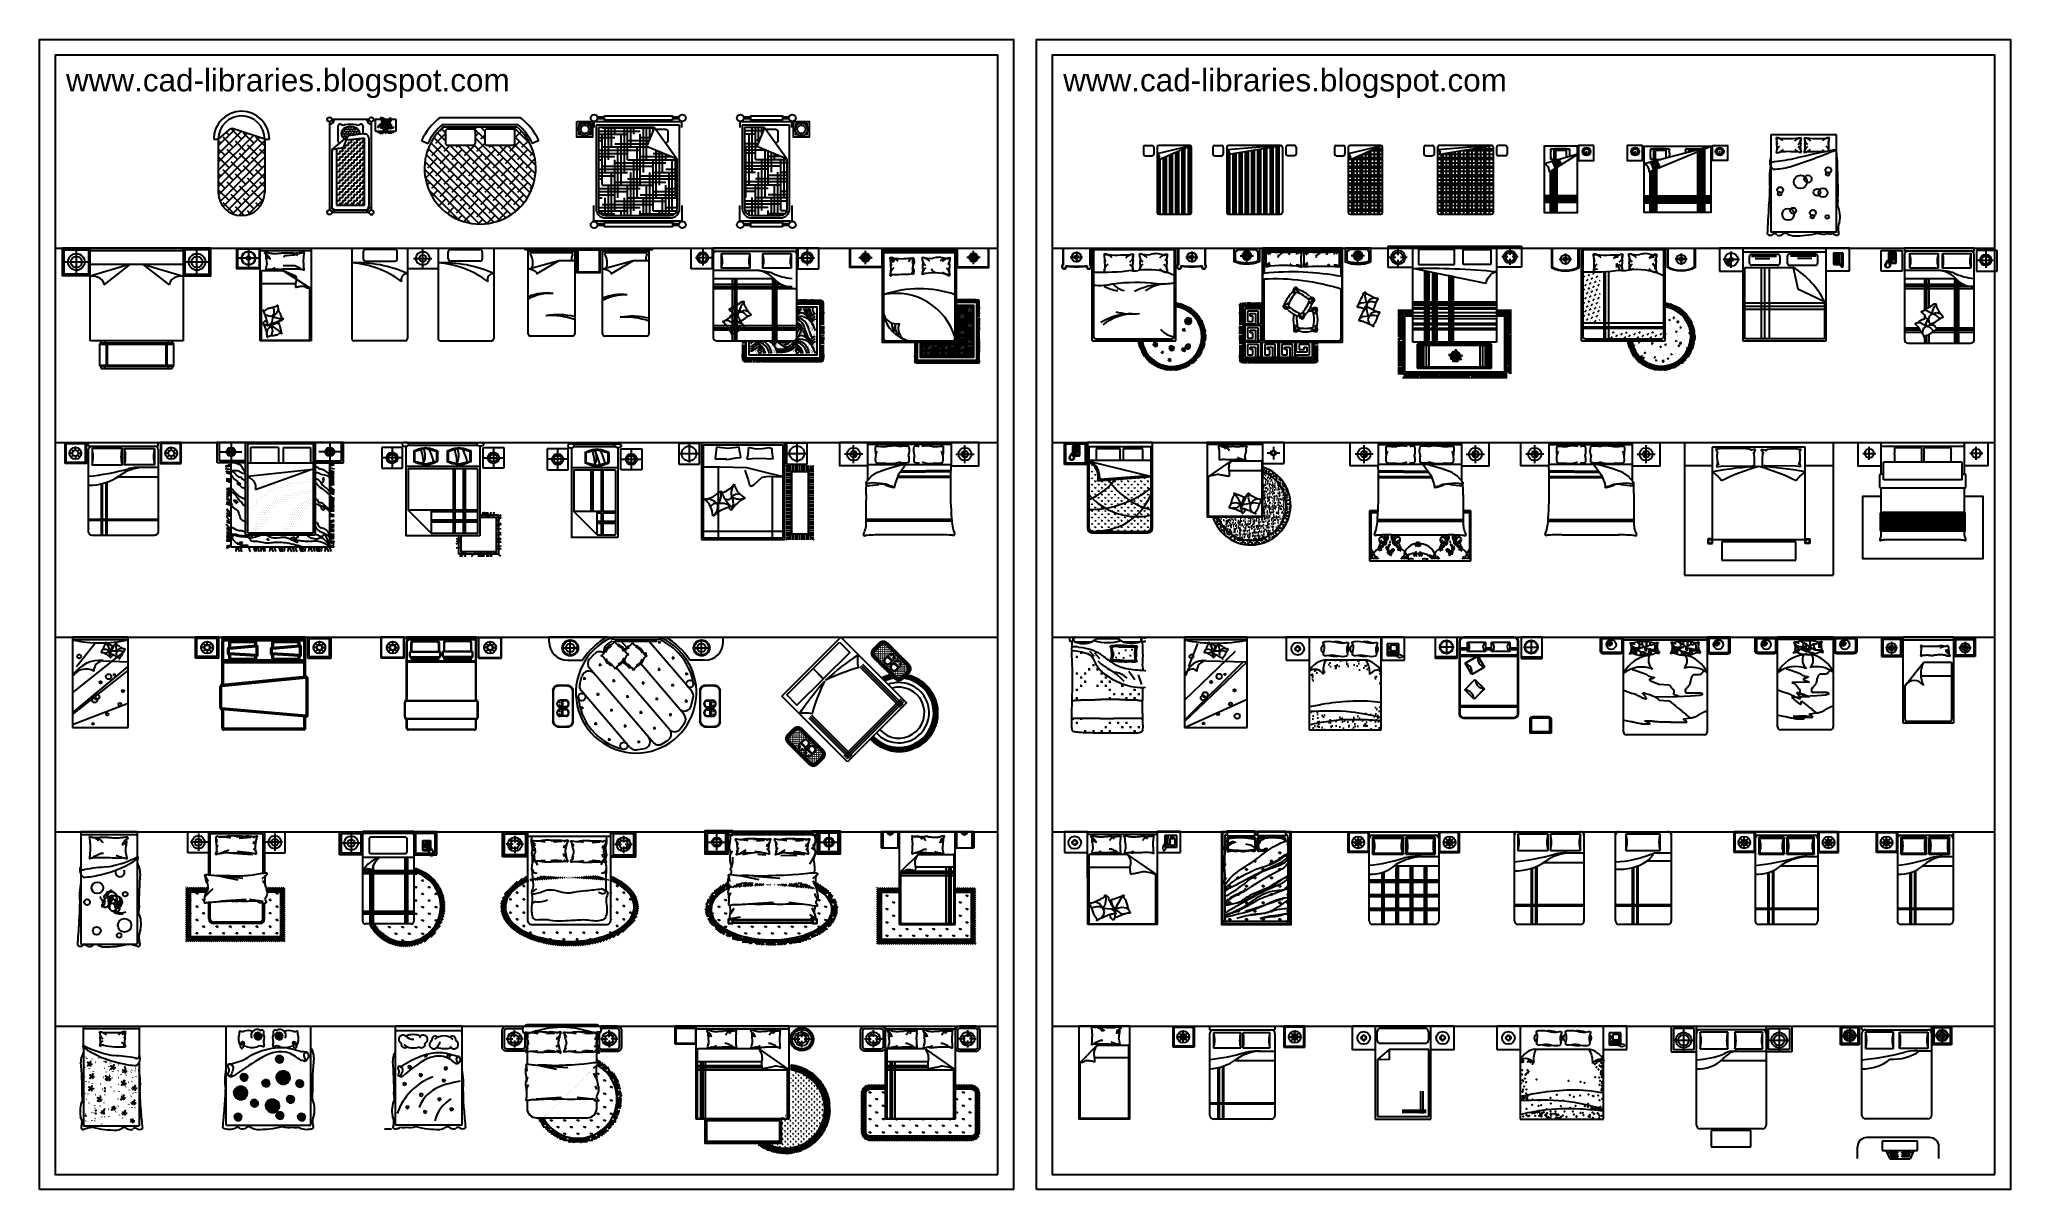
# Model space of a CAD drawing. Header units: inches. Extents: x 9.7 to 52.2, y 13.1 to 37.9.
import ezdxf

# ---------------------------------------------------------------- set-up
doc = ezdxf.new("R2010")
doc.units = ezdxf.units.IN
doc.header["$MEASUREMENT"] = 0
for name, color, linetype in [('02', 2, 'Continuous'), ('1', 1, 'Continuous'), ('8', 8, 'Continuous'), ('kadrbm', 4, 'Continuous')]:
    doc.layers.add(name, color=color, linetype=linetype)
doc.styles.add('bmmm', font='swissel.ttf')
pattern_1 = [(307.5, (-50.82892, 134.17615), (0.19268238, 0.00629934), [0, -0.152, 0, -0.17, 0, -0.1625]), (277.5, (-50.82892, 134.17615), (0.2822146, -0.17697767), [0, -0.082, 0, -0.137, 0, -0.0525]), (237.5, (-50.82892, 134.29915), (0.0005659, -0.31141419), [0, -0.05, 0, -0.18, 0, -0.235]), (227.5, (-50.82892, 134.29915), (0.08776756, -0.30061266), [0, -0.025, 0, -0.118, 0, -0.135])]

# ---------------------------------------------------------------- blocks, each defined once
blk = doc.blocks.new('kadrbm')
at = {"layer": 'kadrbm', "color": 4}
blk.add_lwpolyline([(0, 0), (0, 24.797), (21, 24.797), (21, 0), (0, 0)], close=True, dxfattribs=at)
blk.add_lwpolyline([(20.663, 0.326), (20.663, 24.46), (0.337, 24.46), (0.337, 0.326), (20.663, 0.326)], dxfattribs=at)
at = {"layer": 'kadrbm', "color": 211, "true_color": 0xf674fb, "style": 'bmmm'}
blk.add_text('www.cad-libraries.blogspot.com', height=0.48513, dxfattribs=at).set_placement((0.573, 23.677))

msp = doc.modelspace()

# ---------------------------------------------------------------- hatches: boundary and pattern name
at = {"layer": '1'}
h = msp.add_hatch(dxfattribs=at)
h.set_pattern_fill('STARS', color=256, scale=0.3, style=0)
h.set_pattern_definition([(0, (285.38656, -89.41445), (0, 0.064951905), [0.0375, -0.0375]), (60, (285.38656, -89.41445), (-0.05625, 0.032475953), [0.0375, -0.0375]), (120, (285.40531, -89.381976), (-0.05625, -0.032475953), [0.0375, -0.0375])])
h.paths.add_polyline_path([(35.142, 27.606), (35.037, 27.606, 1.65339), (36.118, 28.675), (36.118, 28.569, -1.578607)])
h = msp.add_hatch(dxfattribs=at)
h.set_pattern_fill('AR-CONC', color=256, scale=0.02, style=0)
h.set_pattern_definition([(50, (285.38656, -89.41445), (0.143452037, -0.012550427), [0.015, -0.165]), (355, (285.38656, -89.41445), (-0.02775027, 0.15043843), [0.012, -0.132]), (100.4514, (285.39852, -89.4155), (0.115701876, 0.13788791), [0.01274804, -0.14022842]), (46.1842, (285.38656, -89.37445), (0.21344821, -0.0331038), [0.0225, -0.2475]), (96.6356, (285.40435, -89.37721), (0.18693254, 0.19482357), [0.01912206, -0.2103426]), (351.1842, (285.38656, -89.37445), (0.18693239, 0.19482372), [0.018, -0.198]), (21, (285.40656, -89.38445), (0.11938141, -0.08052378), [0.015, -0.165]), (326, (285.40656, -89.38445), (0.04866307, 0.14503001), [0.012, -0.132]), (71.4514, (285.41651, -89.39116), (0.168044526, 0.0645061), [0.01274804, -0.14022842]), (37.5, (285.386563, -89.41445), (0.002431971, 0.066578771), [0, -0.1304, 0, -0.134, 0, -0.1325]), (7.5, (285.38656, -89.41445), (0.052613907, 0.078882342), [0, -0.0764, 0, -0.1274, 0, -0.0505]), (327.5, (285.341963, -89.41445), (0.106764487, -0.004510974), [0, -0.05, 0, -0.156, 0, -0.207]), (317.5, (285.32196, -89.41445), (0.116637234, 0.020020996), [0, -0.065, 0, -0.1036, 0, -0.147])])
h.paths.add_polyline_path([(36.118, 28.569), (36.118, 27.606), (35.142, 27.606, 1.578607)])
at = {"layer": '8'}
h = msp.add_hatch(dxfattribs=at)
h.set_pattern_fill('GRASS', color=256, scale=0.04, angle=135, style=0)
h.set_pattern_definition([(225, (19.277482, 45.9075), (1e-13, -0.04), [0.0075, -0.04906854]), (180, (19.277482, 45.9075), (1e-13, -0.04), [0.0075, -0.0325]), (270, (19.277482, 45.9075), (0.04, 1e-13), [0.0075, -0.0325])])
edge = h.paths.add_edge_path(flags=16)
edge.add_arc((28.099, 24.59), 0.06, 45, 135)
edge.add_line((28.056, 24.632), (27.965, 24.54))
edge.add_arc((28.007, 24.498), 0.06, 135, 225)
edge.add_line((27.965, 24.455), (27.986, 24.434))
edge.add_arc((28.028, 24.476), 0.06, 225, 315)
edge.add_line((28.071, 24.434), (28.163, 24.526))
edge.add_arc((28.12, 24.568), 0.06, 315, 405)
edge.add_line((28.163, 24.611), (28.141, 24.632))
edge = h.paths.add_edge_path(flags=16)
edge.add_arc((28.144, 24.36), 0.06, 135, 225)
edge.add_line((28.102, 24.318), (28.123, 24.297))
edge.add_arc((28.166, 24.339), 0.06, 225, 315)
edge.add_line((28.208, 24.297), (28.3, 24.389))
edge.add_arc((28.257, 24.431), 0.06, 315, 405)
edge.add_line((28.3, 24.473), (28.279, 24.495))
edge.add_arc((28.236, 24.452), 0.06, 45, 135)
edge.add_line((28.194, 24.495), (28.102, 24.403))
edge = h.paths.add_edge_path()
edge.add_line((27.888, 24.854), (27.746, 24.712))
edge.add_arc((27.809, 24.663), 0.08, 140.625, 219.375)
edge.add_line((27.746, 24.613), (28.215, 24.145))
edge.add_arc((28.264, 24.208), 0.08, 230.625, 309.375)
edge.add_line((28.313, 24.145), (28.455, 24.286))
edge.add_arc((28.392, 24.335), 0.08, 320.625, 399.375)
edge.add_line((28.455, 24.385), (27.986, 24.854))
edge.add_arc((27.937, 24.79), 0.08, 50.625, 129.375)
h = msp.add_hatch(dxfattribs=at)
h.set_pattern_fill('AR-RSHKE', color=256, scale=0.0006, angle=90, style=0)
h.set_pattern_definition([(1e-14, (25.25121, 33.15618), (0.38862, -0.18288), [0.09144, -0.0762, 0.10668, -0.04572, 0.13716, -0.06096]), (1e-14, (25.34265, 33.14856), (0.38862, -0.18288), [0.0762, -0.28956, 0.06096, -0.09144]), (1e-14, (25.52553, 33.1676), (0.38862, -0.18288), [0.04572, -0.47244]), (270, (25.25121, 33.15618), (-0.12954, -0.18288), [0.17526, -0.55626]), (270, (25.34265, 33.15618), (-0.12954, -0.18288), [0.17145, -0.56007]), (270, (25.41885, 33.15618), (-0.12954, -0.18288), [0.16002, -0.5715]), (270, (25.52553, 33.16761), (-0.12954, -0.18288), [0.17526, -0.55626]), (270, (25.57125, 33.16761), (-0.12954, -0.18288), [0.17526, -0.55626]), (270, (25.70841, 33.15618), (-0.12954, -0.18288), [0.16764, -0.56388])])
edge = h.paths.add_edge_path()
edge.add_arc((44.848, 24.808), 0.229, 156.4956, 218.5329)
edge.add_arc((44.662, 25.15), 0.484, 260.4164, 270.7949, ccw=False)
edge.add_arc((44.33, 25.158), 0.547, 246.3558, 297.4121, ccw=False)
edge.add_line((44.111, 24.657), (44.073, 24.659))
edge.add_line((44.073, 24.659), (44.039, 24.652))
edge.add_line((44.039, 24.652), (44.02, 24.64))
edge.add_line((44.02, 24.64), (44.052, 24.689))
edge.add_arc((43.8, 24.774), 0.267, 341.4032, 387.5005)
edge.add_arc((44.086, 25.025), 0.137, 248.6699, 291.3301)
edge.add_arc((44.308, 24.029), 0.885, 74.2764, 101.215, ccw=False)
edge.add_arc((44.56, 25.052), 0.172, 266.0085, 297.1533)
edge = h.paths.add_edge_path(flags=16)
edge.add_line((44.194, 24.896), (44.194, 24.901))
edge.add_line((44.199, 24.896), (44.194, 24.896))
edge.add_line((44.199, 24.887), (44.199, 24.896))
edge.add_line((44.208, 24.887), (44.199, 24.887))
edge.add_line((44.208, 24.882), (44.208, 24.887))
edge.add_line((44.213, 24.877), (44.208, 24.882))
edge.add_line((44.217, 24.877), (44.213, 24.877))
edge.add_line((44.222, 24.873), (44.217, 24.877))
edge.add_line((44.227, 24.873), (44.222, 24.873))
edge.add_line((44.227, 24.868), (44.227, 24.873))
edge.add_line((44.231, 24.868), (44.227, 24.868))
edge.add_line((44.236, 24.863), (44.231, 24.868))
edge.add_line((44.24, 24.863), (44.236, 24.863))
edge.add_line((44.25, 24.854), (44.24, 24.863))
edge.add_line((44.264, 24.854), (44.25, 24.854))
edge.add_line((44.268, 24.849), (44.264, 24.854))
edge.add_line((44.282, 24.849), (44.268, 24.849))
edge.add_line((44.287, 24.845), (44.282, 24.849))
edge.add_line((44.306, 24.835), (44.287, 24.845))
edge.add_line((44.306, 24.831), (44.306, 24.835))
edge.add_line((44.32, 24.831), (44.306, 24.831))
edge.add_line((44.32, 24.817), (44.32, 24.831))
edge.add_line((44.31, 24.808), (44.32, 24.817))
edge.add_line((44.31, 24.798), (44.31, 24.808))
edge.add_line((44.431, 24.635), (44.431, 24.631))
edge.add_line((44.427, 24.635), (44.431, 24.635))
edge.add_line((44.427, 24.64), (44.427, 24.635))
edge.add_line((44.413, 24.64), (44.427, 24.64))
edge.add_line((44.413, 24.645), (44.413, 24.64))
edge.add_line((44.408, 24.645), (44.413, 24.645))
edge.add_line((44.403, 24.649), (44.408, 24.645))
edge.add_line((44.399, 24.649), (44.403, 24.649))
edge.add_line((44.399, 24.654), (44.399, 24.649))
edge.add_line((44.39, 24.654), (44.399, 24.654))
edge.add_line((44.39, 24.659), (44.39, 24.654))
edge.add_line((44.385, 24.663), (44.39, 24.659))
edge.add_line((44.376, 24.663), (44.385, 24.663))
edge.add_line((44.366, 24.673), (44.376, 24.663))
edge.add_line((44.357, 24.673), (44.366, 24.673))
edge.add_line((44.352, 24.677), (44.357, 24.673))
edge.add_line((44.352, 24.682), (44.352, 24.677))
edge.add_line((44.348, 24.682), (44.352, 24.682))
edge.add_line((44.343, 24.687), (44.348, 24.682))
edge.add_line((44.338, 24.687), (44.343, 24.687))
edge.add_line((44.338, 24.691), (44.338, 24.687))
edge.add_line((44.278, 24.691), (44.338, 24.691))
edge.add_line((44.278, 24.696), (44.278, 24.691))
edge.add_line((44.264, 24.696), (44.278, 24.696))
edge.add_line((44.259, 24.701), (44.264, 24.696))
edge.add_line((44.254, 24.705), (44.259, 24.701))
edge.add_line((44.25, 24.705), (44.254, 24.705))
edge.add_line((44.245, 24.71), (44.25, 24.705))
edge.add_line((44.236, 24.715), (44.245, 24.71))
edge.add_line((44.217, 24.719), (44.236, 24.715))
edge.add_line((44.199, 24.728), (44.217, 24.719))
edge.add_line((44.194, 24.733), (44.199, 24.728))
edge.add_line((44.357, 24.798), (44.352, 24.798))
edge.add_line((44.357, 24.789), (44.357, 24.798))
edge.add_line((44.362, 24.789), (44.357, 24.789))
edge.add_line((44.362, 24.775), (44.362, 24.789))
edge.add_line((44.366, 24.766), (44.362, 24.775))
edge.add_line((44.371, 24.766), (44.366, 24.766))
edge.add_line((44.376, 24.761), (44.371, 24.766))
edge.add_line((44.38, 24.761), (44.376, 24.761))
edge.add_line((44.385, 24.756), (44.38, 24.761))
edge.add_line((44.422, 24.756), (44.385, 24.756))
edge.add_line((44.292, 24.789), (44.287, 24.789))
edge.add_line((44.292, 24.794), (44.292, 24.789))
edge.add_line((44.301, 24.794), (44.292, 24.794))
edge.add_line((44.301, 24.798), (44.301, 24.794))
edge.add_line((44.348, 24.798), (44.301, 24.798))
edge.add_line((44.366, 24.803), (44.348, 24.798))
edge.add_line((44.39, 24.803), (44.366, 24.803))
edge.add_line((44.394, 24.808), (44.39, 24.803))
edge.add_line((44.408, 24.808), (44.394, 24.808))
edge.add_line((44.408, 24.812), (44.408, 24.808))
edge.add_line((44.436, 24.826), (44.408, 24.812))
edge.add_line((44.436, 24.831), (44.436, 24.826))
edge.add_line((44.441, 24.831), (44.436, 24.831))
edge.add_line((44.445, 24.84), (44.441, 24.831))
edge.add_line((44.478, 24.84), (44.445, 24.84))
edge.add_line((44.483, 24.835), (44.478, 24.84))
edge.add_line((44.515, 24.835), (44.483, 24.835))
edge.add_line((44.515, 24.84), (44.515, 24.835))
edge.add_line((44.52, 24.84), (44.515, 24.84))
edge.add_line((44.529, 24.849), (44.52, 24.84))
edge.add_line((44.529, 24.854), (44.529, 24.849))
edge.add_line((44.557, 24.873), (44.529, 24.854))
edge.add_line((44.613, 24.887), (44.557, 24.873))
edge.add_line((44.632, 24.891), (44.613, 24.887))
edge.add_line((44.632, 24.896), (44.632, 24.891))
edge.add_line((44.436, 24.747), (44.431, 24.747))
edge.add_line((44.436, 24.742), (44.436, 24.747))
edge.add_line((44.445, 24.742), (44.436, 24.742))
edge.add_line((44.445, 24.738), (44.445, 24.742))
edge.add_line((44.455, 24.738), (44.445, 24.738))
edge.add_line((44.455, 24.733), (44.455, 24.738))
edge.add_line((44.459, 24.733), (44.455, 24.733))
edge.add_line((44.459, 24.728), (44.459, 24.733))
edge.add_line((44.464, 24.728), (44.459, 24.728))
edge.add_line((44.464, 24.724), (44.464, 24.728))
edge.add_line((44.469, 24.724), (44.464, 24.724))
edge.add_line((44.469, 24.719), (44.469, 24.724))
edge.add_line((44.478, 24.71), (44.469, 24.719))
edge.add_line((44.571, 24.71), (44.478, 24.71))
edge.add_line((44.58, 24.705), (44.571, 24.71))
edge.add_line((44.59, 24.705), (44.58, 24.705))
edge.add_line((44.604, 24.701), (44.59, 24.705))
edge.add_line((44.613, 24.696), (44.604, 24.701))
edge.add_line((44.632, 24.687), (44.613, 24.696))
edge.add_line((44.636, 24.682), (44.632, 24.687))
edge.add_line((44.641, 24.677), (44.636, 24.682))
edge.add_line((44.655, 24.673), (44.641, 24.677))
edge.add_line((44.66, 24.673), (44.655, 24.673))
edge.add_line((44.213, 24.789), (44.282, 24.789))
edge.add_line((44.213, 24.784), (44.213, 24.789))
edge.add_line((44.147, 24.784), (44.213, 24.784))
edge.add_line((44.147, 24.789), (44.147, 24.784))
edge.add_line((44.129, 24.789), (44.147, 24.789))
edge.add_line((44.129, 24.794), (44.129, 24.789))
edge.add_line((44.124, 24.794), (44.129, 24.794))
edge.add_line((44.105, 24.803), (44.124, 24.794))
edge.add_line((44.096, 24.808), (44.105, 24.803))
edge.add_line((44.091, 24.812), (44.096, 24.808))
edge.add_line((44.073, 24.821), (44.091, 24.812))
edge.add_line((44.054, 24.868), (44.073, 24.821))
edge.add_line((44.045, 24.882), (44.054, 24.868))
edge.add_line((44.045, 24.887), (44.045, 24.882))
edge.add_line((44.259, 24.78), (44.268, 24.78))
edge.add_line((44.259, 24.775), (44.259, 24.78))
edge.add_line((44.25, 24.775), (44.259, 24.775))
edge.add_line((44.25, 24.77), (44.25, 24.775))
edge.add_line((44.24, 24.77), (44.25, 24.77))
edge.add_line((44.24, 24.766), (44.24, 24.77))
edge.add_line((44.222, 24.766), (44.24, 24.766))
edge.add_line((44.222, 24.761), (44.222, 24.766))
edge.add_line((44.213, 24.761), (44.222, 24.761))
edge.add_line((44.213, 24.756), (44.213, 24.761))
edge.add_line((44.208, 24.756), (44.213, 24.756))
edge.add_line((44.208, 24.752), (44.208, 24.756))
edge.add_line((44.199, 24.752), (44.208, 24.752))
edge.add_line((44.199, 24.747), (44.199, 24.752))
edge.add_line((44.194, 24.747), (44.199, 24.747))
edge.add_line((44.194, 24.742), (44.194, 24.747))
edge.add_line((44.185, 24.742), (44.194, 24.742))
edge.add_line((44.185, 24.738), (44.185, 24.742))
edge.add_line((44.175, 24.738), (44.185, 24.738))
edge.add_line((44.175, 24.733), (44.175, 24.738))
edge.add_line((44.171, 24.733), (44.175, 24.733))
edge.add_line((44.166, 24.728), (44.171, 24.733))
edge.add_line((44.161, 24.728), (44.166, 24.728))
edge.add_line((44.161, 24.724), (44.161, 24.728))
edge.add_line((44.152, 24.724), (44.161, 24.724))
edge.add_line((44.152, 24.715), (44.152, 24.724))
edge.add_line((44.147, 24.715), (44.152, 24.715))
edge.add_line((44.147, 24.71), (44.147, 24.715))
edge.add_line((44.105, 24.71), (44.147, 24.71))
edge.add_line((44.105, 24.701), (44.105, 24.71))
edge.add_line((44.101, 24.701), (44.105, 24.701))
edge.add_line((44.101, 24.696), (44.101, 24.701))
edge.add_line((44.096, 24.696), (44.101, 24.696))
edge.add_line((44.091, 24.691), (44.096, 24.696))
edge.add_line((44.091, 24.687), (44.091, 24.691))
edge.add_line((44.087, 24.687), (44.091, 24.687))
edge.add_line((44.087, 24.677), (44.087, 24.687))
edge.add_line((44.078, 24.677), (44.087, 24.677))
edge.add_line((44.064, 24.668), (44.078, 24.677))
edge.add_line((44.059, 24.668), (44.064, 24.668))
edge.add_line((44.054, 24.663), (44.059, 24.668))
edge.add_line((44.045, 24.659), (44.054, 24.663))
edge.add_line((44.036, 24.659), (44.045, 24.659))
h = msp.add_hatch(dxfattribs=at)
h.set_pattern_fill('AR-RSHKE', color=256, scale=0.002, angle=90, style=0)
h.set_pattern_definition([(1e-14, (25.2512, 33.1562), (1.2954, -0.6096), [0.3048, -0.254, 0.3556, -0.1524, 0.4572, -0.2032]), (1e-14, (25.556, 33.1308), (1.2954, -0.6096), [0.254, -0.9652, 0.2032, -0.3048]), (1e-14, (26.1656, 33.1943), (1.2954, -0.6096), [0.1524, -1.5748]), (270, (25.2512, 33.1562), (-0.4318, -0.6096), [0.5842, -1.8542]), (270, (25.556, 33.1562), (-0.4318, -0.6096), [0.5715, -1.8669]), (270, (25.81, 33.1562), (-0.4318, -0.6096), [0.5334, -1.905]), (270, (26.1656, 33.1943), (-0.4318, -0.6096), [0.5842, -1.8542]), (270, (26.318, 33.1943), (-0.4318, -0.6096), [0.5842, -1.8542]), (270, (26.7752, 33.1562), (-0.4318, -0.6096), [0.5588, -1.8796])])
edge = h.paths.add_edge_path()
edge.add_arc((44.848, 24.808), 0.229, 156.4956, 218.5329)
edge.add_arc((44.662, 25.15), 0.484, 260.4164, 270.7949, ccw=False)
edge.add_arc((44.33, 25.158), 0.547, 246.3558, 297.4121, ccw=False)
edge.add_line((44.111, 24.657), (44.073, 24.659))
edge.add_line((44.073, 24.659), (44.039, 24.652))
edge.add_line((44.039, 24.652), (44.02, 24.64))
edge.add_line((44.02, 24.64), (44.052, 24.689))
edge.add_arc((43.8, 24.774), 0.267, 341.4032, 387.5005)
edge.add_arc((44.086, 25.025), 0.137, 248.6699, 291.3301)
edge.add_arc((44.308, 24.029), 0.885, 74.2764, 101.215, ccw=False)
edge.add_arc((44.56, 25.052), 0.172, 266.0085, 297.1533)
edge = h.paths.add_edge_path(flags=16)
edge.add_line((44.208, 24.882), (44.208, 24.887))
edge.add_line((44.213, 24.877), (44.208, 24.882))
edge.add_line((44.217, 24.877), (44.213, 24.877))
edge.add_line((44.222, 24.873), (44.217, 24.877))
edge.add_line((44.227, 24.873), (44.222, 24.873))
edge.add_line((44.227, 24.868), (44.227, 24.873))
edge.add_line((44.231, 24.868), (44.227, 24.868))
edge.add_line((44.236, 24.863), (44.231, 24.868))
edge.add_line((44.24, 24.863), (44.236, 24.863))
edge.add_line((44.25, 24.854), (44.24, 24.863))
edge.add_line((44.264, 24.854), (44.25, 24.854))
edge.add_line((44.268, 24.849), (44.264, 24.854))
edge.add_line((44.282, 24.849), (44.268, 24.849))
edge.add_line((44.287, 24.845), (44.282, 24.849))
edge.add_line((44.306, 24.835), (44.287, 24.845))
edge.add_line((44.306, 24.831), (44.306, 24.835))
edge.add_line((44.32, 24.831), (44.306, 24.831))
edge.add_line((44.32, 24.817), (44.32, 24.831))
edge.add_line((44.31, 24.808), (44.32, 24.817))
edge.add_line((44.31, 24.798), (44.31, 24.808))
edge.add_line((44.431, 24.635), (44.431, 24.631))
edge.add_line((44.427, 24.635), (44.431, 24.635))
edge.add_line((44.427, 24.64), (44.427, 24.635))
edge.add_line((44.413, 24.64), (44.427, 24.64))
edge.add_line((44.413, 24.645), (44.413, 24.64))
edge.add_line((44.408, 24.645), (44.413, 24.645))
edge.add_line((44.403, 24.649), (44.408, 24.645))
edge.add_line((44.399, 24.649), (44.403, 24.649))
edge.add_line((44.399, 24.654), (44.399, 24.649))
edge.add_line((44.39, 24.654), (44.399, 24.654))
edge.add_line((44.39, 24.659), (44.39, 24.654))
edge.add_line((44.385, 24.663), (44.39, 24.659))
edge.add_line((44.376, 24.663), (44.385, 24.663))
edge.add_line((44.366, 24.673), (44.376, 24.663))
edge.add_line((44.357, 24.673), (44.366, 24.673))
edge.add_line((44.352, 24.677), (44.357, 24.673))
edge.add_line((44.352, 24.682), (44.352, 24.677))
edge.add_line((44.348, 24.682), (44.352, 24.682))
edge.add_line((44.343, 24.687), (44.348, 24.682))
edge.add_line((44.338, 24.687), (44.343, 24.687))
edge.add_line((44.338, 24.691), (44.338, 24.687))
edge.add_line((44.278, 24.691), (44.338, 24.691))
edge.add_line((44.278, 24.696), (44.278, 24.691))
edge.add_line((44.264, 24.696), (44.278, 24.696))
edge.add_line((44.259, 24.701), (44.264, 24.696))
edge.add_line((44.254, 24.705), (44.259, 24.701))
edge.add_line((44.25, 24.705), (44.254, 24.705))
edge.add_line((44.245, 24.71), (44.25, 24.705))
edge.add_line((44.236, 24.715), (44.245, 24.71))
edge.add_line((44.217, 24.719), (44.236, 24.715))
edge.add_line((44.199, 24.728), (44.217, 24.719))
edge.add_line((44.194, 24.733), (44.199, 24.728))
edge.add_line((44.357, 24.798), (44.352, 24.798))
edge.add_line((44.357, 24.789), (44.357, 24.798))
edge.add_line((44.362, 24.789), (44.357, 24.789))
edge.add_line((44.362, 24.775), (44.362, 24.789))
edge.add_line((44.366, 24.766), (44.362, 24.775))
edge.add_line((44.371, 24.766), (44.366, 24.766))
edge.add_line((44.376, 24.761), (44.371, 24.766))
edge.add_line((44.38, 24.761), (44.376, 24.761))
edge.add_line((44.385, 24.756), (44.38, 24.761))
edge.add_line((44.422, 24.756), (44.385, 24.756))
edge.add_line((44.292, 24.789), (44.287, 24.789))
edge.add_line((44.292, 24.794), (44.292, 24.789))
edge.add_line((44.301, 24.794), (44.292, 24.794))
edge.add_line((44.301, 24.798), (44.301, 24.794))
edge.add_line((44.348, 24.798), (44.301, 24.798))
edge.add_line((44.366, 24.803), (44.348, 24.798))
edge.add_line((44.39, 24.803), (44.366, 24.803))
edge.add_line((44.394, 24.808), (44.39, 24.803))
edge.add_line((44.408, 24.808), (44.394, 24.808))
edge.add_line((44.408, 24.812), (44.408, 24.808))
edge.add_line((44.436, 24.826), (44.408, 24.812))
edge.add_line((44.436, 24.831), (44.436, 24.826))
edge.add_line((44.441, 24.831), (44.436, 24.831))
edge.add_line((44.445, 24.84), (44.441, 24.831))
edge.add_line((44.478, 24.84), (44.445, 24.84))
edge.add_line((44.483, 24.835), (44.478, 24.84))
edge.add_line((44.515, 24.835), (44.483, 24.835))
edge.add_line((44.515, 24.84), (44.515, 24.835))
edge.add_line((44.52, 24.84), (44.515, 24.84))
edge.add_line((44.529, 24.849), (44.52, 24.84))
edge.add_line((44.529, 24.854), (44.529, 24.849))
edge.add_line((44.557, 24.873), (44.529, 24.854))
edge.add_line((44.613, 24.887), (44.557, 24.873))
edge.add_line((44.436, 24.747), (44.431, 24.747))
edge.add_line((44.436, 24.742), (44.436, 24.747))
edge.add_line((44.445, 24.742), (44.436, 24.742))
edge.add_line((44.445, 24.738), (44.445, 24.742))
edge.add_line((44.455, 24.738), (44.445, 24.738))
edge.add_line((44.455, 24.733), (44.455, 24.738))
edge.add_line((44.459, 24.733), (44.455, 24.733))
edge.add_line((44.459, 24.728), (44.459, 24.733))
edge.add_line((44.464, 24.728), (44.459, 24.728))
edge.add_line((44.464, 24.724), (44.464, 24.728))
edge.add_line((44.469, 24.724), (44.464, 24.724))
edge.add_line((44.469, 24.719), (44.469, 24.724))
edge.add_line((44.478, 24.71), (44.469, 24.719))
edge.add_line((44.571, 24.71), (44.478, 24.71))
edge.add_line((44.58, 24.705), (44.571, 24.71))
edge.add_line((44.59, 24.705), (44.58, 24.705))
edge.add_line((44.604, 24.701), (44.59, 24.705))
edge.add_line((44.613, 24.696), (44.604, 24.701))
edge.add_line((44.632, 24.687), (44.613, 24.696))
edge.add_line((44.636, 24.682), (44.632, 24.687))
edge.add_line((44.641, 24.677), (44.636, 24.682))
edge.add_line((44.655, 24.673), (44.641, 24.677))
edge.add_line((44.66, 24.673), (44.655, 24.673))
edge.add_line((44.213, 24.789), (44.282, 24.789))
edge.add_line((44.213, 24.784), (44.213, 24.789))
edge.add_line((44.147, 24.784), (44.213, 24.784))
edge.add_line((44.147, 24.789), (44.147, 24.784))
edge.add_line((44.129, 24.789), (44.147, 24.789))
edge.add_line((44.129, 24.794), (44.129, 24.789))
edge.add_line((44.124, 24.794), (44.129, 24.794))
edge.add_line((44.105, 24.803), (44.124, 24.794))
edge.add_line((44.096, 24.808), (44.105, 24.803))
edge.add_line((44.091, 24.812), (44.096, 24.808))
edge.add_line((44.073, 24.821), (44.091, 24.812))
edge.add_line((44.054, 24.868), (44.073, 24.821))
edge.add_line((44.045, 24.882), (44.054, 24.868))
edge.add_line((44.045, 24.887), (44.045, 24.882))
edge.add_line((44.259, 24.78), (44.268, 24.78))
edge.add_line((44.259, 24.775), (44.259, 24.78))
edge.add_line((44.25, 24.775), (44.259, 24.775))
edge.add_line((44.25, 24.77), (44.25, 24.775))
edge.add_line((44.24, 24.77), (44.25, 24.77))
edge.add_line((44.24, 24.766), (44.24, 24.77))
edge.add_line((44.222, 24.766), (44.24, 24.766))
edge.add_line((44.222, 24.761), (44.222, 24.766))
edge.add_line((44.213, 24.761), (44.222, 24.761))
edge.add_line((44.213, 24.756), (44.213, 24.761))
edge.add_line((44.208, 24.756), (44.213, 24.756))
edge.add_line((44.208, 24.752), (44.208, 24.756))
edge.add_line((44.199, 24.752), (44.208, 24.752))
edge.add_line((44.199, 24.747), (44.199, 24.752))
edge.add_line((44.194, 24.747), (44.199, 24.747))
edge.add_line((44.194, 24.742), (44.194, 24.747))
edge.add_line((44.185, 24.742), (44.194, 24.742))
edge.add_line((44.185, 24.738), (44.185, 24.742))
edge.add_line((44.175, 24.738), (44.185, 24.738))
edge.add_line((44.175, 24.733), (44.175, 24.738))
edge.add_line((44.171, 24.733), (44.175, 24.733))
edge.add_line((44.166, 24.728), (44.171, 24.733))
edge.add_line((44.161, 24.728), (44.166, 24.728))
edge.add_line((44.161, 24.724), (44.161, 24.728))
edge.add_line((44.152, 24.724), (44.161, 24.724))
edge.add_line((44.152, 24.715), (44.152, 24.724))
edge.add_line((44.147, 24.715), (44.152, 24.715))
edge.add_line((44.147, 24.71), (44.147, 24.715))
edge.add_line((44.105, 24.71), (44.147, 24.71))
edge.add_line((44.105, 24.701), (44.105, 24.71))
edge.add_line((44.101, 24.701), (44.105, 24.701))
edge.add_line((44.101, 24.696), (44.101, 24.701))
edge.add_line((44.096, 24.696), (44.101, 24.696))
edge.add_line((44.091, 24.691), (44.096, 24.696))
edge.add_line((44.091, 24.687), (44.091, 24.691))
edge.add_line((44.087, 24.687), (44.091, 24.687))
edge.add_line((44.087, 24.677), (44.087, 24.687))
edge.add_line((44.078, 24.677), (44.087, 24.677))
edge.add_line((44.064, 24.668), (44.078, 24.677))
edge.add_line((44.059, 24.668), (44.064, 24.668))
edge.add_line((44.054, 24.663), (44.059, 24.668))
edge.add_line((44.045, 24.659), (44.054, 24.663))
edge.add_line((44.036, 24.659), (44.045, 24.659))
h = msp.add_hatch(dxfattribs=at)
h.set_pattern_fill('AR-RSHKE', color=256, scale=0.0006, angle=90, style=0)
h.set_pattern_definition([(1e-14, (26.13571, 33.16548), (0.38862, -0.18288), [0.09144, -0.0762, 0.10668, -0.04572, 0.13716, -0.06096]), (1e-14, (26.22715, 33.15786), (0.38862, -0.18288), [0.0762, -0.28956, 0.06096, -0.09144]), (1e-14, (26.41003, 33.17691), (0.38862, -0.18288), [0.04572, -0.47244]), (270, (26.13571, 33.16548), (-0.12954, -0.18288), [0.17526, -0.55626]), (270, (26.22715, 33.16548), (-0.12954, -0.18288), [0.17145, -0.56007]), (270, (26.30335, 33.16548), (-0.12954, -0.18288), [0.16002, -0.5715]), (270, (26.41003, 33.17691), (-0.12954, -0.18288), [0.17526, -0.55626]), (270, (26.45575, 33.17691), (-0.12954, -0.18288), [0.17526, -0.55626]), (270, (26.59291, 33.16548), (-0.12954, -0.18288), [0.16764, -0.56388])])
edge = h.paths.add_edge_path()
edge.add_arc((45.733, 24.818), 0.229, 156.4956, 218.5329)
edge.add_arc((45.547, 25.159), 0.484, 260.4164, 270.7949, ccw=False)
edge.add_arc((45.215, 25.167), 0.547, 246.3558, 297.4121, ccw=False)
edge.add_line((44.995, 24.666), (44.958, 24.668))
edge.add_line((44.958, 24.668), (44.923, 24.661))
edge.add_line((44.923, 24.661), (44.905, 24.65))
edge.add_line((44.905, 24.65), (44.937, 24.698))
edge.add_arc((44.684, 24.783), 0.267, 341.4032, 387.5005)
edge.add_arc((44.971, 25.034), 0.137, 248.6699, 291.3301)
edge.add_arc((45.193, 24.038), 0.885, 74.2764, 101.215, ccw=False)
edge.add_arc((45.444, 25.062), 0.172, 266.0085, 297.1533)
edge = h.paths.add_edge_path(flags=16)
edge.add_line((45.078, 24.905), (45.078, 24.91))
edge.add_line((45.083, 24.905), (45.078, 24.905))
edge.add_line((45.083, 24.896), (45.083, 24.905))
edge.add_line((45.092, 24.896), (45.083, 24.896))
edge.add_line((45.092, 24.891), (45.092, 24.896))
edge.add_line((45.097, 24.887), (45.092, 24.891))
edge.add_line((45.102, 24.887), (45.097, 24.887))
edge.add_line((45.106, 24.882), (45.102, 24.887))
edge.add_line((45.111, 24.882), (45.106, 24.882))
edge.add_line((45.111, 24.877), (45.111, 24.882))
edge.add_line((45.116, 24.877), (45.111, 24.877))
edge.add_line((45.12, 24.873), (45.116, 24.877))
edge.add_line((45.125, 24.873), (45.12, 24.873))
edge.add_line((45.134, 24.863), (45.125, 24.873))
edge.add_line((45.148, 24.863), (45.134, 24.863))
edge.add_line((45.153, 24.859), (45.148, 24.863))
edge.add_line((45.167, 24.859), (45.153, 24.859))
edge.add_line((45.172, 24.854), (45.167, 24.859))
edge.add_line((45.19, 24.845), (45.172, 24.854))
edge.add_line((45.19, 24.84), (45.19, 24.845))
edge.add_line((45.204, 24.84), (45.19, 24.84))
edge.add_line((45.204, 24.826), (45.204, 24.84))
edge.add_line((45.195, 24.817), (45.204, 24.826))
edge.add_line((45.195, 24.808), (45.195, 24.817))
edge.add_line((45.316, 24.645), (45.316, 24.64))
edge.add_line((45.311, 24.645), (45.316, 24.645))
edge.add_line((45.311, 24.649), (45.311, 24.645))
edge.add_line((45.297, 24.649), (45.311, 24.649))
edge.add_line((45.297, 24.654), (45.297, 24.649))
edge.add_line((45.293, 24.654), (45.297, 24.654))
edge.add_line((45.288, 24.659), (45.293, 24.654))
edge.add_line((45.283, 24.659), (45.288, 24.659))
edge.add_line((45.283, 24.663), (45.283, 24.659))
edge.add_line((45.274, 24.663), (45.283, 24.663))
edge.add_line((45.274, 24.668), (45.274, 24.663))
edge.add_line((45.269, 24.673), (45.274, 24.668))
edge.add_line((45.26, 24.673), (45.269, 24.673))
edge.add_line((45.251, 24.682), (45.26, 24.673))
edge.add_line((45.241, 24.682), (45.251, 24.682))
edge.add_line((45.237, 24.687), (45.241, 24.682))
edge.add_line((45.237, 24.691), (45.237, 24.687))
edge.add_line((45.232, 24.691), (45.237, 24.691))
edge.add_line((45.227, 24.696), (45.232, 24.691))
edge.add_line((45.223, 24.696), (45.227, 24.696))
edge.add_line((45.223, 24.701), (45.223, 24.696))
edge.add_line((45.162, 24.701), (45.223, 24.701))
edge.add_line((45.162, 24.705), (45.162, 24.701))
edge.add_line((45.148, 24.705), (45.162, 24.705))
edge.add_line((45.144, 24.71), (45.148, 24.705))
edge.add_line((45.139, 24.715), (45.144, 24.71))
edge.add_line((45.134, 24.715), (45.139, 24.715))
edge.add_line((45.13, 24.719), (45.134, 24.715))
edge.add_line((45.12, 24.724), (45.13, 24.719))
edge.add_line((45.102, 24.728), (45.12, 24.724))
edge.add_line((45.083, 24.738), (45.102, 24.728))
edge.add_line((45.078, 24.742), (45.083, 24.738))
edge.add_line((45.241, 24.808), (45.237, 24.808))
edge.add_line((45.241, 24.798), (45.241, 24.808))
edge.add_line((45.246, 24.798), (45.241, 24.798))
edge.add_line((45.246, 24.784), (45.246, 24.798))
edge.add_line((45.251, 24.775), (45.246, 24.784))
edge.add_line((45.255, 24.775), (45.251, 24.775))
edge.add_line((45.26, 24.77), (45.255, 24.775))
edge.add_line((45.265, 24.77), (45.26, 24.77))
edge.add_line((45.269, 24.766), (45.265, 24.77))
edge.add_line((45.307, 24.766), (45.269, 24.766))
edge.add_line((45.176, 24.798), (45.172, 24.798))
edge.add_line((45.176, 24.803), (45.176, 24.798))
edge.add_line((45.186, 24.803), (45.176, 24.803))
edge.add_line((45.186, 24.808), (45.186, 24.803))
edge.add_line((45.232, 24.808), (45.186, 24.808))
edge.add_line((45.251, 24.812), (45.232, 24.808))
edge.add_line((45.274, 24.812), (45.251, 24.812))
edge.add_line((45.279, 24.817), (45.274, 24.812))
edge.add_line((45.293, 24.817), (45.279, 24.817))
edge.add_line((45.293, 24.821), (45.293, 24.817))
edge.add_line((45.321, 24.835), (45.293, 24.821))
edge.add_line((45.321, 24.84), (45.321, 24.835))
edge.add_line((45.325, 24.84), (45.321, 24.84))
edge.add_line((45.33, 24.849), (45.325, 24.84))
edge.add_line((45.362, 24.849), (45.33, 24.849))
edge.add_line((45.367, 24.845), (45.362, 24.849))
edge.add_line((45.4, 24.845), (45.367, 24.845))
edge.add_line((45.4, 24.849), (45.4, 24.845))
edge.add_line((45.404, 24.849), (45.4, 24.849))
edge.add_line((45.414, 24.859), (45.404, 24.849))
edge.add_line((45.414, 24.863), (45.414, 24.859))
edge.add_line((45.442, 24.882), (45.414, 24.863))
edge.add_line((45.498, 24.896), (45.442, 24.882))
edge.add_line((45.516, 24.901), (45.498, 24.896))
edge.add_line((45.516, 24.905), (45.516, 24.901))
edge.add_line((45.321, 24.756), (45.316, 24.756))
edge.add_line((45.321, 24.752), (45.321, 24.756))
edge.add_line((45.33, 24.752), (45.321, 24.752))
edge.add_line((45.33, 24.747), (45.33, 24.752))
edge.add_line((45.339, 24.747), (45.33, 24.747))
edge.add_line((45.339, 24.742), (45.339, 24.747))
edge.add_line((45.344, 24.742), (45.339, 24.742))
edge.add_line((45.344, 24.738), (45.344, 24.742))
edge.add_line((45.349, 24.738), (45.344, 24.738))
edge.add_line((45.349, 24.733), (45.349, 24.738))
edge.add_line((45.353, 24.733), (45.349, 24.733))
edge.add_line((45.353, 24.728), (45.353, 24.733))
edge.add_line((45.362, 24.719), (45.353, 24.728))
edge.add_line((45.456, 24.719), (45.362, 24.719))
edge.add_line((45.465, 24.715), (45.456, 24.719))
edge.add_line((45.474, 24.715), (45.465, 24.715))
edge.add_line((45.488, 24.71), (45.474, 24.715))
edge.add_line((45.498, 24.705), (45.488, 24.71))
edge.add_line((45.516, 24.696), (45.498, 24.705))
edge.add_line((45.521, 24.691), (45.516, 24.696))
edge.add_line((45.525, 24.687), (45.521, 24.691))
edge.add_line((45.539, 24.682), (45.525, 24.687))
edge.add_line((45.544, 24.682), (45.539, 24.682))
edge.add_line((45.097, 24.798), (45.167, 24.798))
edge.add_line((45.097, 24.794), (45.097, 24.798))
edge.add_line((45.032, 24.794), (45.097, 24.794))
edge.add_line((45.032, 24.798), (45.032, 24.794))
edge.add_line((45.013, 24.798), (45.032, 24.798))
edge.add_line((45.013, 24.803), (45.013, 24.798))
edge.add_line((45.009, 24.803), (45.013, 24.803))
edge.add_line((44.99, 24.812), (45.009, 24.803))
edge.add_line((44.981, 24.817), (44.99, 24.812))
edge.add_line((44.976, 24.821), (44.981, 24.817))
edge.add_line((44.957, 24.831), (44.976, 24.821))
edge.add_line((44.939, 24.877), (44.957, 24.831))
edge.add_line((44.929, 24.891), (44.939, 24.877))
edge.add_line((44.929, 24.896), (44.929, 24.891))
edge.add_line((45.144, 24.789), (45.153, 24.789))
edge.add_line((45.144, 24.784), (45.144, 24.789))
edge.add_line((45.134, 24.784), (45.144, 24.784))
edge.add_line((45.134, 24.78), (45.134, 24.784))
edge.add_line((45.125, 24.78), (45.134, 24.78))
edge.add_line((45.125, 24.775), (45.125, 24.78))
edge.add_line((45.106, 24.775), (45.125, 24.775))
edge.add_line((45.106, 24.77), (45.106, 24.775))
edge.add_line((45.097, 24.77), (45.106, 24.77))
edge.add_line((45.097, 24.766), (45.097, 24.77))
edge.add_line((45.092, 24.766), (45.097, 24.766))
edge.add_line((45.092, 24.761), (45.092, 24.766))
edge.add_line((45.083, 24.761), (45.092, 24.761))
edge.add_line((45.083, 24.756), (45.083, 24.761))
edge.add_line((45.078, 24.756), (45.083, 24.756))
edge.add_line((45.078, 24.752), (45.078, 24.756))
edge.add_line((45.069, 24.752), (45.078, 24.752))
edge.add_line((45.069, 24.747), (45.069, 24.752))
edge.add_line((45.06, 24.747), (45.069, 24.747))
edge.add_line((45.06, 24.742), (45.06, 24.747))
edge.add_line((45.055, 24.742), (45.06, 24.742))
edge.add_line((45.05, 24.738), (45.055, 24.742))
edge.add_line((45.046, 24.738), (45.05, 24.738))
edge.add_line((45.046, 24.733), (45.046, 24.738))
edge.add_line((45.037, 24.733), (45.046, 24.733))
edge.add_line((45.037, 24.724), (45.037, 24.733))
edge.add_line((45.032, 24.724), (45.037, 24.724))
edge.add_line((45.032, 24.719), (45.032, 24.724))
edge.add_line((44.99, 24.719), (45.032, 24.719))
edge.add_line((44.99, 24.71), (44.99, 24.719))
edge.add_line((44.985, 24.71), (44.99, 24.71))
edge.add_line((44.985, 24.705), (44.985, 24.71))
edge.add_line((44.981, 24.705), (44.985, 24.705))
edge.add_line((44.976, 24.701), (44.981, 24.705))
edge.add_line((44.976, 24.696), (44.976, 24.701))
edge.add_line((44.971, 24.696), (44.976, 24.696))
edge.add_line((44.971, 24.687), (44.971, 24.696))
edge.add_line((44.962, 24.687), (44.971, 24.687))
edge.add_line((44.948, 24.677), (44.962, 24.687))
edge.add_line((44.943, 24.677), (44.948, 24.677))
edge.add_line((44.939, 24.673), (44.943, 24.677))
edge.add_line((44.929, 24.668), (44.939, 24.673))
edge.add_line((44.92, 24.668), (44.929, 24.668))
h = msp.add_hatch(dxfattribs=at)
h.set_pattern_fill('AR-RSHKE', color=256, scale=0.002, angle=90, style=0)
h.set_pattern_definition([(1e-14, (26.1357, 33.1655), (1.2954, -0.6096), [0.3048, -0.254, 0.3556, -0.1524, 0.4572, -0.2032]), (1e-14, (26.4405, 33.1401), (1.2954, -0.6096), [0.254, -0.9652, 0.2032, -0.3048]), (1e-14, (27.0501, 33.2036), (1.2954, -0.6096), [0.1524, -1.5748]), (270, (26.1357, 33.1655), (-0.4318, -0.6096), [0.5842, -1.8542]), (270, (26.4405, 33.1655), (-0.4318, -0.6096), [0.5715, -1.8669]), (270, (26.6945, 33.1655), (-0.4318, -0.6096), [0.5334, -1.905]), (270, (27.0501, 33.2036), (-0.4318, -0.6096), [0.5842, -1.8542]), (270, (27.2025, 33.2036), (-0.4318, -0.6096), [0.5842, -1.8542]), (270, (27.6597, 33.1655), (-0.4318, -0.6096), [0.5588, -1.8796])])
edge = h.paths.add_edge_path()
edge.add_arc((45.733, 24.818), 0.229, 156.4956, 218.5329)
edge.add_arc((45.547, 25.159), 0.484, 260.4164, 270.7949, ccw=False)
edge.add_arc((45.215, 25.167), 0.547, 246.3558, 297.4121, ccw=False)
edge.add_line((44.995, 24.666), (44.958, 24.668))
edge.add_line((44.958, 24.668), (44.923, 24.661))
edge.add_line((44.923, 24.661), (44.905, 24.65))
edge.add_line((44.905, 24.65), (44.937, 24.698))
edge.add_arc((44.684, 24.783), 0.267, 341.4032, 387.5005)
edge.add_arc((44.971, 25.034), 0.137, 248.6699, 291.3301)
edge.add_arc((45.193, 24.038), 0.885, 74.2764, 101.215, ccw=False)
edge.add_arc((45.444, 25.062), 0.172, 266.0085, 297.1533)
edge = h.paths.add_edge_path(flags=16)
edge.add_line((45.092, 24.891), (45.092, 24.896))
edge.add_line((45.097, 24.887), (45.092, 24.891))
edge.add_line((45.102, 24.887), (45.097, 24.887))
edge.add_line((45.106, 24.882), (45.102, 24.887))
edge.add_line((45.111, 24.882), (45.106, 24.882))
edge.add_line((45.111, 24.877), (45.111, 24.882))
edge.add_line((45.116, 24.877), (45.111, 24.877))
edge.add_line((45.12, 24.873), (45.116, 24.877))
edge.add_line((45.125, 24.873), (45.12, 24.873))
edge.add_line((45.134, 24.863), (45.125, 24.873))
edge.add_line((45.148, 24.863), (45.134, 24.863))
edge.add_line((45.153, 24.859), (45.148, 24.863))
edge.add_line((45.167, 24.859), (45.153, 24.859))
edge.add_line((45.172, 24.854), (45.167, 24.859))
edge.add_line((45.19, 24.845), (45.172, 24.854))
edge.add_line((45.19, 24.84), (45.19, 24.845))
edge.add_line((45.204, 24.84), (45.19, 24.84))
edge.add_line((45.204, 24.826), (45.204, 24.84))
edge.add_line((45.195, 24.817), (45.204, 24.826))
edge.add_line((45.195, 24.808), (45.195, 24.817))
edge.add_line((45.316, 24.645), (45.316, 24.64))
edge.add_line((45.311, 24.645), (45.316, 24.645))
edge.add_line((45.311, 24.649), (45.311, 24.645))
edge.add_line((45.297, 24.649), (45.311, 24.649))
edge.add_line((45.297, 24.654), (45.297, 24.649))
edge.add_line((45.293, 24.654), (45.297, 24.654))
edge.add_line((45.288, 24.659), (45.293, 24.654))
edge.add_line((45.283, 24.659), (45.288, 24.659))
edge.add_line((45.283, 24.663), (45.283, 24.659))
edge.add_line((45.274, 24.663), (45.283, 24.663))
edge.add_line((45.274, 24.668), (45.274, 24.663))
edge.add_line((45.269, 24.673), (45.274, 24.668))
edge.add_line((45.26, 24.673), (45.269, 24.673))
edge.add_line((45.251, 24.682), (45.26, 24.673))
edge.add_line((45.241, 24.682), (45.251, 24.682))
edge.add_line((45.237, 24.687), (45.241, 24.682))
edge.add_line((45.237, 24.691), (45.237, 24.687))
edge.add_line((45.232, 24.691), (45.237, 24.691))
edge.add_line((45.227, 24.696), (45.232, 24.691))
edge.add_line((45.223, 24.696), (45.227, 24.696))
edge.add_line((45.223, 24.701), (45.223, 24.696))
edge.add_line((45.162, 24.701), (45.223, 24.701))
edge.add_line((45.162, 24.705), (45.162, 24.701))
edge.add_line((45.148, 24.705), (45.162, 24.705))
edge.add_line((45.144, 24.71), (45.148, 24.705))
edge.add_line((45.139, 24.715), (45.144, 24.71))
edge.add_line((45.134, 24.715), (45.139, 24.715))
edge.add_line((45.13, 24.719), (45.134, 24.715))
edge.add_line((45.12, 24.724), (45.13, 24.719))
edge.add_line((45.102, 24.728), (45.12, 24.724))
edge.add_line((45.083, 24.738), (45.102, 24.728))
edge.add_line((45.078, 24.742), (45.083, 24.738))
edge.add_line((45.241, 24.808), (45.237, 24.808))
edge.add_line((45.241, 24.798), (45.241, 24.808))
edge.add_line((45.246, 24.798), (45.241, 24.798))
edge.add_line((45.246, 24.784), (45.246, 24.798))
edge.add_line((45.251, 24.775), (45.246, 24.784))
edge.add_line((45.255, 24.775), (45.251, 24.775))
edge.add_line((45.26, 24.77), (45.255, 24.775))
edge.add_line((45.265, 24.77), (45.26, 24.77))
edge.add_line((45.269, 24.766), (45.265, 24.77))
edge.add_line((45.307, 24.766), (45.269, 24.766))
edge.add_line((45.176, 24.798), (45.172, 24.798))
edge.add_line((45.176, 24.803), (45.176, 24.798))
edge.add_line((45.186, 24.803), (45.176, 24.803))
edge.add_line((45.186, 24.808), (45.186, 24.803))
edge.add_line((45.232, 24.808), (45.186, 24.808))
edge.add_line((45.251, 24.812), (45.232, 24.808))
edge.add_line((45.274, 24.812), (45.251, 24.812))
edge.add_line((45.279, 24.817), (45.274, 24.812))
edge.add_line((45.293, 24.817), (45.279, 24.817))
edge.add_line((45.293, 24.821), (45.293, 24.817))
edge.add_line((45.321, 24.835), (45.293, 24.821))
edge.add_line((45.321, 24.84), (45.321, 24.835))
edge.add_line((45.325, 24.84), (45.321, 24.84))
edge.add_line((45.33, 24.849), (45.325, 24.84))
edge.add_line((45.362, 24.849), (45.33, 24.849))
edge.add_line((45.367, 24.845), (45.362, 24.849))
edge.add_line((45.4, 24.845), (45.367, 24.845))
edge.add_line((45.4, 24.849), (45.4, 24.845))
edge.add_line((45.404, 24.849), (45.4, 24.849))
edge.add_line((45.414, 24.859), (45.404, 24.849))
edge.add_line((45.414, 24.863), (45.414, 24.859))
edge.add_line((45.442, 24.882), (45.414, 24.863))
edge.add_line((45.498, 24.896), (45.442, 24.882))
edge.add_line((45.321, 24.756), (45.316, 24.756))
edge.add_line((45.321, 24.752), (45.321, 24.756))
edge.add_line((45.33, 24.752), (45.321, 24.752))
edge.add_line((45.33, 24.747), (45.33, 24.752))
edge.add_line((45.339, 24.747), (45.33, 24.747))
edge.add_line((45.339, 24.742), (45.339, 24.747))
edge.add_line((45.344, 24.742), (45.339, 24.742))
edge.add_line((45.344, 24.738), (45.344, 24.742))
edge.add_line((45.349, 24.738), (45.344, 24.738))
edge.add_line((45.349, 24.733), (45.349, 24.738))
edge.add_line((45.353, 24.733), (45.349, 24.733))
edge.add_line((45.353, 24.728), (45.353, 24.733))
edge.add_line((45.362, 24.719), (45.353, 24.728))
edge.add_line((45.456, 24.719), (45.362, 24.719))
edge.add_line((45.465, 24.715), (45.456, 24.719))
edge.add_line((45.474, 24.715), (45.465, 24.715))
edge.add_line((45.488, 24.71), (45.474, 24.715))
edge.add_line((45.498, 24.705), (45.488, 24.71))
edge.add_line((45.516, 24.696), (45.498, 24.705))
edge.add_line((45.521, 24.691), (45.516, 24.696))
edge.add_line((45.525, 24.687), (45.521, 24.691))
edge.add_line((45.539, 24.682), (45.525, 24.687))
edge.add_line((45.544, 24.682), (45.539, 24.682))
edge.add_line((45.097, 24.798), (45.167, 24.798))
edge.add_line((45.097, 24.794), (45.097, 24.798))
edge.add_line((45.032, 24.794), (45.097, 24.794))
edge.add_line((45.032, 24.798), (45.032, 24.794))
edge.add_line((45.013, 24.798), (45.032, 24.798))
edge.add_line((45.013, 24.803), (45.013, 24.798))
edge.add_line((45.009, 24.803), (45.013, 24.803))
edge.add_line((44.99, 24.812), (45.009, 24.803))
edge.add_line((44.981, 24.817), (44.99, 24.812))
edge.add_line((44.976, 24.821), (44.981, 24.817))
edge.add_line((44.957, 24.831), (44.976, 24.821))
edge.add_line((44.939, 24.877), (44.957, 24.831))
edge.add_line((44.929, 24.891), (44.939, 24.877))
edge.add_line((44.929, 24.896), (44.929, 24.891))
edge.add_line((45.144, 24.789), (45.153, 24.789))
edge.add_line((45.144, 24.784), (45.144, 24.789))
edge.add_line((45.134, 24.784), (45.144, 24.784))
edge.add_line((45.134, 24.78), (45.134, 24.784))
edge.add_line((45.125, 24.78), (45.134, 24.78))
edge.add_line((45.125, 24.775), (45.125, 24.78))
edge.add_line((45.106, 24.775), (45.125, 24.775))
edge.add_line((45.106, 24.77), (45.106, 24.775))
edge.add_line((45.097, 24.77), (45.106, 24.77))
edge.add_line((45.097, 24.766), (45.097, 24.77))
edge.add_line((45.092, 24.766), (45.097, 24.766))
edge.add_line((45.092, 24.761), (45.092, 24.766))
edge.add_line((45.083, 24.761), (45.092, 24.761))
edge.add_line((45.083, 24.756), (45.083, 24.761))
edge.add_line((45.078, 24.756), (45.083, 24.756))
edge.add_line((45.078, 24.752), (45.078, 24.756))
edge.add_line((45.069, 24.752), (45.078, 24.752))
edge.add_line((45.069, 24.747), (45.069, 24.752))
edge.add_line((45.06, 24.747), (45.069, 24.747))
edge.add_line((45.06, 24.742), (45.06, 24.747))
edge.add_line((45.055, 24.742), (45.06, 24.742))
edge.add_line((45.05, 24.738), (45.055, 24.742))
edge.add_line((45.046, 24.738), (45.05, 24.738))
edge.add_line((45.046, 24.733), (45.046, 24.738))
edge.add_line((45.037, 24.733), (45.046, 24.733))
edge.add_line((45.037, 24.724), (45.037, 24.733))
edge.add_line((45.032, 24.724), (45.037, 24.724))
edge.add_line((45.032, 24.719), (45.032, 24.724))
edge.add_line((44.99, 24.719), (45.032, 24.719))
edge.add_line((44.99, 24.71), (44.99, 24.719))
edge.add_line((44.985, 24.71), (44.99, 24.71))
edge.add_line((44.985, 24.705), (44.985, 24.71))
edge.add_line((44.981, 24.705), (44.985, 24.705))
edge.add_line((44.976, 24.701), (44.981, 24.705))
edge.add_line((44.976, 24.696), (44.976, 24.701))
edge.add_line((44.971, 24.696), (44.976, 24.696))
edge.add_line((44.971, 24.687), (44.971, 24.696))
edge.add_line((44.962, 24.687), (44.971, 24.687))
edge.add_line((44.948, 24.677), (44.962, 24.687))
edge.add_line((44.943, 24.677), (44.948, 24.677))
edge.add_line((44.939, 24.673), (44.943, 24.677))
edge.add_line((44.929, 24.668), (44.939, 24.673))
edge.add_line((44.92, 24.668), (44.929, 24.668))
h = msp.add_hatch(dxfattribs=at)
h.set_pattern_fill('AR-RSHKE', color=256, scale=0.002, angle=360, style=0)
h.set_pattern_definition([(1e-13, (28.7837, 33.1779), (1.2954, -0.6096), [0.3048, -0.254, 0.3556, -0.1524, 0.4572, -0.2032]), (1e-13, (29.0885, 33.1525), (1.2954, -0.6096), [0.254, -0.9652, 0.2032, -0.3048]), (1e-13, (29.6981, 33.216), (1.2954, -0.6096), [0.1524, -1.5748]), (270, (28.7837, 33.1779), (-0.4318, -0.6096), [0.5842, -1.8542]), (270, (29.0885, 33.1779), (-0.4318, -0.6096), [0.5715, -1.8669]), (270, (29.3425, 33.1779), (-0.4318, -0.6096), [0.5334, -1.905]), (270, (29.6981, 33.216), (-0.4318, -0.6096), [0.5842, -1.8542]), (270, (29.8505, 33.216), (-0.4318, -0.6096), [0.5842, -1.8542]), (270, (30.3077, 33.1779), (-0.4318, -0.6096), [0.5588, -1.8796])])
edge = h.paths.add_edge_path()
edge.add_arc((48.381, 24.83), 0.229, 156.4956, 218.5329)
edge.add_arc((48.195, 25.172), 0.484, 260.4164, 270.7949, ccw=False)
edge.add_arc((47.863, 25.179), 0.547, 246.3558, 297.4121, ccw=False)
edge.add_line((47.643, 24.678), (47.606, 24.681))
edge.add_line((47.606, 24.681), (47.571, 24.674))
edge.add_line((47.571, 24.674), (47.553, 24.662))
edge.add_line((47.553, 24.662), (47.585, 24.711))
edge.add_arc((47.332, 24.796), 0.267, 341.4032, 387.5005)
edge.add_arc((47.619, 25.047), 0.137, 248.6699, 291.3301)
edge.add_arc((47.841, 24.05), 0.885, 74.2764, 101.215, ccw=False)
edge.add_arc((48.092, 25.074), 0.172, 266.0085, 297.1533)
edge = h.paths.add_edge_path(flags=16)
edge.add_line((47.74, 24.904), (47.74, 24.908))
edge.add_line((47.745, 24.899), (47.74, 24.904))
edge.add_line((47.75, 24.899), (47.745, 24.899))
edge.add_line((47.754, 24.894), (47.75, 24.899))
edge.add_line((47.759, 24.894), (47.754, 24.894))
edge.add_line((47.759, 24.89), (47.759, 24.894))
edge.add_line((47.764, 24.89), (47.759, 24.89))
edge.add_line((47.768, 24.885), (47.764, 24.89))
edge.add_line((47.773, 24.885), (47.768, 24.885))
edge.add_line((47.782, 24.876), (47.773, 24.885))
edge.add_line((47.796, 24.876), (47.782, 24.876))
edge.add_line((47.801, 24.871), (47.796, 24.876))
edge.add_line((47.815, 24.871), (47.801, 24.871))
edge.add_line((47.82, 24.866), (47.815, 24.871))
edge.add_line((47.838, 24.857), (47.82, 24.866))
edge.add_line((47.838, 24.853), (47.838, 24.857))
edge.add_line((47.852, 24.853), (47.838, 24.853))
edge.add_line((47.852, 24.839), (47.852, 24.853))
edge.add_line((47.843, 24.829), (47.852, 24.839))
edge.add_line((47.843, 24.82), (47.843, 24.829))
edge.add_line((47.964, 24.657), (47.964, 24.652))
edge.add_line((47.959, 24.657), (47.964, 24.657))
edge.add_line((47.959, 24.662), (47.959, 24.657))
edge.add_line((47.945, 24.662), (47.959, 24.662))
edge.add_line((47.945, 24.666), (47.945, 24.662))
edge.add_line((47.941, 24.666), (47.945, 24.666))
edge.add_line((47.936, 24.671), (47.941, 24.666))
edge.add_line((47.931, 24.671), (47.936, 24.671))
edge.add_line((47.931, 24.676), (47.931, 24.671))
edge.add_line((47.922, 24.676), (47.931, 24.676))
edge.add_line((47.922, 24.68), (47.922, 24.676))
edge.add_line((47.917, 24.685), (47.922, 24.68))
edge.add_line((47.908, 24.685), (47.917, 24.685))
edge.add_line((47.899, 24.694), (47.908, 24.685))
edge.add_line((47.889, 24.694), (47.899, 24.694))
edge.add_line((47.885, 24.699), (47.889, 24.694))
edge.add_line((47.885, 24.704), (47.885, 24.699))
edge.add_line((47.88, 24.704), (47.885, 24.704))
edge.add_line((47.875, 24.708), (47.88, 24.704))
edge.add_line((47.871, 24.708), (47.875, 24.708))
edge.add_line((47.871, 24.713), (47.871, 24.708))
edge.add_line((47.81, 24.713), (47.871, 24.713))
edge.add_line((47.81, 24.718), (47.81, 24.713))
edge.add_line((47.796, 24.718), (47.81, 24.718))
edge.add_line((47.792, 24.722), (47.796, 24.718))
edge.add_line((47.787, 24.727), (47.792, 24.722))
edge.add_line((47.782, 24.727), (47.787, 24.727))
edge.add_line((47.778, 24.732), (47.782, 24.727))
edge.add_line((47.768, 24.736), (47.778, 24.732))
edge.add_line((47.75, 24.741), (47.768, 24.736))
edge.add_line((47.731, 24.75), (47.75, 24.741))
edge.add_line((47.726, 24.755), (47.731, 24.75))
edge.add_line((47.889, 24.82), (47.885, 24.82))
edge.add_line((47.889, 24.811), (47.889, 24.82))
edge.add_line((47.894, 24.811), (47.889, 24.811))
edge.add_line((47.894, 24.797), (47.894, 24.811))
edge.add_line((47.899, 24.787), (47.894, 24.797))
edge.add_line((47.903, 24.787), (47.899, 24.787))
edge.add_line((47.908, 24.783), (47.903, 24.787))
edge.add_line((47.913, 24.783), (47.908, 24.783))
edge.add_line((47.917, 24.778), (47.913, 24.783))
edge.add_line((47.955, 24.778), (47.917, 24.778))
edge.add_line((47.824, 24.811), (47.82, 24.811))
edge.add_line((47.824, 24.815), (47.824, 24.811))
edge.add_line((47.834, 24.815), (47.824, 24.815))
edge.add_line((47.834, 24.82), (47.834, 24.815))
edge.add_line((47.88, 24.82), (47.834, 24.82))
edge.add_line((47.899, 24.825), (47.88, 24.82))
edge.add_line((47.922, 24.825), (47.899, 24.825))
edge.add_line((47.927, 24.829), (47.922, 24.825))
edge.add_line((47.941, 24.829), (47.927, 24.829))
edge.add_line((47.941, 24.834), (47.941, 24.829))
edge.add_line((47.969, 24.848), (47.941, 24.834))
edge.add_line((47.969, 24.853), (47.969, 24.848))
edge.add_line((47.973, 24.853), (47.969, 24.853))
edge.add_line((47.978, 24.862), (47.973, 24.853))
edge.add_line((48.01, 24.862), (47.978, 24.862))
edge.add_line((48.015, 24.857), (48.01, 24.862))
edge.add_line((48.048, 24.857), (48.015, 24.857))
edge.add_line((48.048, 24.862), (48.048, 24.857))
edge.add_line((48.052, 24.862), (48.048, 24.862))
edge.add_line((48.062, 24.871), (48.052, 24.862))
edge.add_line((48.062, 24.876), (48.062, 24.871))
edge.add_line((48.09, 24.894), (48.062, 24.876))
edge.add_line((48.145, 24.908), (48.09, 24.894))
edge.add_line((47.969, 24.769), (47.964, 24.769))
edge.add_line((47.969, 24.764), (47.969, 24.769))
edge.add_line((47.978, 24.764), (47.969, 24.764))
edge.add_line((47.978, 24.759), (47.978, 24.764))
edge.add_line((47.987, 24.759), (47.978, 24.759))
edge.add_line((47.987, 24.755), (47.987, 24.759))
edge.add_line((47.992, 24.755), (47.987, 24.755))
edge.add_line((47.992, 24.75), (47.992, 24.755))
edge.add_line((47.996, 24.75), (47.992, 24.75))
edge.add_line((47.996, 24.746), (47.996, 24.75))
edge.add_line((48.001, 24.746), (47.996, 24.746))
edge.add_line((48.001, 24.741), (48.001, 24.746))
edge.add_line((48.01, 24.732), (48.001, 24.741))
edge.add_line((48.104, 24.732), (48.01, 24.732))
edge.add_line((48.113, 24.727), (48.104, 24.732))
edge.add_line((48.122, 24.727), (48.113, 24.727))
edge.add_line((48.136, 24.722), (48.122, 24.727))
edge.add_line((48.145, 24.718), (48.136, 24.722))
edge.add_line((48.164, 24.708), (48.145, 24.718))
edge.add_line((48.169, 24.704), (48.164, 24.708))
edge.add_line((48.173, 24.699), (48.169, 24.704))
edge.add_line((48.187, 24.694), (48.173, 24.699))
edge.add_line((48.192, 24.694), (48.187, 24.694))
edge.add_line((47.745, 24.811), (47.815, 24.811))
edge.add_line((47.745, 24.806), (47.745, 24.811))
edge.add_line((47.68, 24.806), (47.745, 24.806))
edge.add_line((47.68, 24.811), (47.68, 24.806))
edge.add_line((47.661, 24.811), (47.68, 24.811))
edge.add_line((47.661, 24.815), (47.661, 24.811))
edge.add_line((47.657, 24.815), (47.661, 24.815))
edge.add_line((47.638, 24.825), (47.657, 24.815))
edge.add_line((47.629, 24.829), (47.638, 24.825))
edge.add_line((47.624, 24.834), (47.629, 24.829))
edge.add_line((47.605, 24.843), (47.624, 24.834))
edge.add_line((47.587, 24.89), (47.605, 24.843))
edge.add_line((47.577, 24.904), (47.587, 24.89))
edge.add_line((47.577, 24.908), (47.577, 24.904))
edge.add_line((47.792, 24.801), (47.801, 24.801))
edge.add_line((47.792, 24.797), (47.792, 24.801))
edge.add_line((47.782, 24.797), (47.792, 24.797))
edge.add_line((47.782, 24.792), (47.782, 24.797))
edge.add_line((47.773, 24.792), (47.782, 24.792))
edge.add_line((47.773, 24.787), (47.773, 24.792))
edge.add_line((47.754, 24.787), (47.773, 24.787))
edge.add_line((47.754, 24.783), (47.754, 24.787))
edge.add_line((47.745, 24.783), (47.754, 24.783))
edge.add_line((47.745, 24.778), (47.745, 24.783))
edge.add_line((47.74, 24.778), (47.745, 24.778))
edge.add_line((47.74, 24.773), (47.74, 24.778))
edge.add_line((47.731, 24.773), (47.74, 24.773))
edge.add_line((47.731, 24.769), (47.731, 24.773))
edge.add_line((47.726, 24.769), (47.731, 24.769))
edge.add_line((47.726, 24.764), (47.726, 24.769))
edge.add_line((47.717, 24.764), (47.726, 24.764))
edge.add_line((47.717, 24.759), (47.717, 24.764))
edge.add_line((47.708, 24.759), (47.717, 24.759))
edge.add_line((47.708, 24.755), (47.708, 24.759))
edge.add_line((47.703, 24.755), (47.708, 24.755))
edge.add_line((47.698, 24.75), (47.703, 24.755))
edge.add_line((47.694, 24.75), (47.698, 24.75))
edge.add_line((47.694, 24.746), (47.694, 24.75))
edge.add_line((47.684, 24.746), (47.694, 24.746))
edge.add_line((47.684, 24.736), (47.684, 24.746))
edge.add_line((47.68, 24.736), (47.684, 24.736))
edge.add_line((47.68, 24.732), (47.68, 24.736))
edge.add_line((47.638, 24.732), (47.68, 24.732))
edge.add_line((47.638, 24.722), (47.638, 24.732))
edge.add_line((47.633, 24.722), (47.638, 24.722))
edge.add_line((47.633, 24.718), (47.633, 24.722))
edge.add_line((47.629, 24.718), (47.633, 24.718))
edge.add_line((47.624, 24.713), (47.629, 24.718))
edge.add_line((47.624, 24.708), (47.624, 24.713))
edge.add_line((47.619, 24.708), (47.624, 24.708))
edge.add_line((47.619, 24.699), (47.619, 24.708))
edge.add_line((47.61, 24.699), (47.619, 24.699))
edge.add_line((47.596, 24.69), (47.61, 24.699))
edge.add_line((47.591, 24.69), (47.596, 24.69))
edge.add_line((47.587, 24.685), (47.591, 24.69))
edge.add_line((47.577, 24.68), (47.587, 24.685))
edge.add_line((47.568, 24.68), (47.577, 24.68))
h = msp.add_hatch(dxfattribs=at)
h.set_pattern_fill('AR-SAND', color=256, scale=0.1, angle=270, style=0)
h.set_pattern_definition(pattern_1)
h.paths.add_polyline_path([(38.665, 23.962), (38.665, 24.295, 0.315231), (38.423, 24.209, 0.139754), (38.341, 24.519), (37.464, 24.519, 0.113595), (37.416, 24.228, -0.381222)])
h.paths.add_polyline_path([(37.411, 24.225, 0.422141), (37.118, 24.276), (37.118, 23.962, -0.103619)])
h = msp.add_hatch(dxfattribs=at)
h.set_pattern_fill('AR-SAND', color=256, scale=0.1, angle=270, style=0)
h.set_pattern_definition(pattern_1)
edge = h.paths.add_edge_path()
edge.add_spline(control_points=[(38.259, 23.367), (38.395, 23.344), (38.53, 23.313), (38.665, 23.28)], knot_values=[1244.89359, 1244.89359, 1244.89359, 1244.89359, 1660.678547, 1660.678547, 1660.678547, 1660.678547], degree=3, periodic=0)
edge.add_line((38.665, 23.28), (38.665, 23.61))
edge.add_arc((37.829, 24.549), 1.258, -70.0326, -48.3281, ccw=False)
edge = h.paths.add_edge_path()
edge.add_spline(control_points=[(37.118, 23.125), (37.257, 23.154), (37.667, 23.238), (38.19, 23.247), (38.565, 23.22), (38.665, 23.211)], knot_values=[72.968698, 72.968698, 72.968698, 72.968698, 500.743016, 1326.977839, 1628.736811, 1628.736811, 1628.736811, 1628.736811], degree=3, periodic=0)
edge.add_line((38.665, 23.211), (38.665, 23.28))
edge.add_spline(control_points=[(38.665, 23.28), (38.53, 23.313), (38.395, 23.344), (38.259, 23.367)], knot_values=[1244.89359, 1244.89359, 1244.89359, 1244.89359, 1660.678547, 1660.678547, 1660.678547, 1660.678547], degree=3, periodic=0)
edge.add_arc((37.829, 24.549), 1.258, -115.9253, -70.0326, ccw=False)
edge.add_spline(control_points=[(37.279, 23.418), (37.225, 23.416), (37.172, 23.414), (37.118, 23.412)], knot_values=[100.166326, 100.166326, 100.166326, 100.166326, 260.677824, 260.677824, 260.677824, 260.677824], degree=3, periodic=0)
edge.add_line((37.118, 23.412), (37.118, 23.125))
edge = h.paths.add_edge_path()
edge.add_line((38.665, 23.011), (38.665, 23.211))
edge.add_spline(control_points=[(38.665, 23.211), (38.565, 23.22), (38.19, 23.247), (37.667, 23.238), (37.257, 23.154), (37.118, 23.125)], knot_values=[72.968698, 72.968698, 72.968698, 72.968698, 374.727669, 1200.962493, 1628.736811, 1628.736811, 1628.736811, 1628.736811], degree=3, periodic=0)
edge.add_line((37.118, 23.125), (37.118, 23.011))
edge.add_line((37.118, 23.011), (38.665, 23.011))
h = msp.add_hatch(dxfattribs=at)
h.set_pattern_fill('GRASS', color=256, scale=0.04, style=0)
h.set_pattern_definition([(45, (4.846647, 31.476667), (0.04, 1e-13), [0.0075, -0.04906854]), (90, (4.846647, 31.476667), (0.04, 1e-13), [0.0075, -0.0325]), (1e-10, (4.846647, 31.476667), (1e-13, -0.04), [0.0075, -0.0325])])
edge = h.paths.add_edge_path(flags=16)
edge.add_arc((26.165, 22.655), 0.06, 135, 225)
edge.add_line((26.122, 22.613), (26.143, 22.592))
edge.add_arc((26.186, 22.634), 0.06, 225, 315)
edge.add_line((26.228, 22.592), (26.32, 22.684))
edge.add_arc((26.278, 22.726), 0.06, 315, 405)
edge.add_line((26.32, 22.768), (26.299, 22.79))
edge.add_arc((26.257, 22.747), 0.06, 45, 135)
edge.add_line((26.214, 22.79), (26.122, 22.698))
edge = h.paths.add_edge_path(flags=16)
edge.add_arc((26.394, 22.61), 0.06, 45, 135)
edge.add_line((26.351, 22.652), (26.26, 22.56))
edge.add_arc((26.302, 22.518), 0.06, 135, 225)
edge.add_line((26.26, 22.476), (26.281, 22.454))
edge.add_arc((26.323, 22.497), 0.06, 225, 315)
edge.add_line((26.366, 22.454), (26.458, 22.546))
edge.add_arc((26.415, 22.589), 0.06, 315, 405)
edge.add_line((26.458, 22.631), (26.436, 22.652))
edge = h.paths.add_edge_path()
edge.add_line((25.901, 22.867), (26.042, 23.008))
edge.add_arc((26.091, 22.945), 0.08, 50.625, 129.375)
edge.add_line((26.141, 23.008), (26.609, 22.539))
edge.add_arc((26.546, 22.49), 0.08, 320.625, 399.375)
edge.add_line((26.609, 22.441), (26.468, 22.299))
edge.add_arc((26.419, 22.362), 0.08, 230.625, 309.375)
edge.add_line((26.369, 22.299), (25.901, 22.768))
edge.add_arc((25.964, 22.817), 0.08, 140.625, 219.375)
h = msp.add_hatch(dxfattribs=at)
h.set_pattern_fill('GRASS', color=256, scale=0.01, angle=360, style=0)
h.set_pattern_definition([(90, (30.7371, 19.261), (-0.179605, 0.179605), [0.047625, -0.311585]), (45, (30.7371, 19.261), (-0.179605, 0.179605), [0.047625, -0.206375]), (135, (30.7371, 19.261), (-0.179605, -0.179605), [0.047625, -0.206375])])
edge = h.paths.add_edge_path()
edge.add_spline(control_points=[(36.656, 20.576), (36.655, 20.576), (36.548, 20.604), (36.292, 20.454), (35.969, 20.175), (35.558, 19.969), (35.364, 19.739), (35.296, 19.657)], knot_values=[24.789742, 24.789742, 24.789742, 24.789742, 28.20284, 358.178591, 790.563908, 1368.649711, 1688.521877, 1688.521877, 1688.521877, 1688.521877], degree=3, periodic=0)
edge.add_line((35.296, 19.657), (35.295, 18.927))
edge.add_line((35.295, 18.927), (35.3, 18.906))
edge.add_line((35.3, 18.906), (35.316, 18.886))
edge.add_line((35.316, 18.886), (36.636, 18.886))
edge.add_line((36.636, 18.886), (36.652, 18.906))
edge.add_line((36.652, 18.906), (36.656, 18.932))
edge.add_line((36.656, 18.932), (36.656, 20.576))
h = msp.add_hatch(dxfattribs=at)
h.set_pattern_fill('ANSI31', color=256, scale=0.01, style=0)
h.set_pattern_definition([(45, (26.047574, 1.356094), (-0.02245064, 0.02245064), [])])
h.paths.add_polyline_path([(16.957, 18.827), (16.844, 18.827, 1.594797), (17.809, 20.051), (17.809, 19.949, -1.515018)])
h = msp.add_hatch(dxfattribs=at)
h.set_pattern_fill('ANSI31', color=256, scale=0.03634, angle=151.264, style=0)
h.set_pattern_definition([(16.264005, (37.181219, 26.516891), (-0.0012721759, 0.0043606698), [])])
h.paths.add_polyline_path([(11.331, 19.511), (11.319, 19.527), (11.302, 19.542), (11.288, 19.551), (11.274, 19.553), (11.262, 19.544), (11.257, 19.533), (11.255, 19.521), (11.253, 19.515, -0.128643)])
h = msp.add_hatch(dxfattribs=at)
h.set_pattern_fill('GRASS', color=256, scale=0.008, style=0)
h.set_pattern_definition([(90, (26.04757, 1.3561), (-0.143684, 0.143684), [0.0381, -0.249268]), (45, (26.04757, 1.3561), (-0.143684, 0.143684), [0.0381, -0.1651]), (135, (26.04757, 1.3561), (-0.143684, -0.143684), [0.0381, -0.1651])])
h.paths.add_polyline_path([(17.809, 19.949), (17.809, 18.877, -0.414214), (17.759, 18.827), (16.957, 18.827, 1.515018)])
h = msp.add_hatch(dxfattribs=at)
h.set_pattern_fill('ANSI31', color=256, scale=0.01, style=0)
h.set_pattern_definition([(45, (33.83484, 0.806324), (-0.02245064, 0.02245064), [])])
edge = h.paths.add_edge_path()
edge.add_ellipse((21.172, 19.195), major_axis=(1.387, 0), ratio=0.535534, start_angle=131.1127, end_angle=410.2232, ccw=False)
edge.add_line((20.26, 19.755), (20.26, 19.864))
edge.add_spline(control_points=[(20.26, 19.864), (20.231, 19.852), (20.203, 19.839), (20.122, 19.798), (20.071, 19.768), (19.977, 19.704), (19.935, 19.67), (19.872, 19.61), (19.849, 19.586), (19.807, 19.536), (19.788, 19.51), (19.759, 19.462), (19.747, 19.441), (19.726, 19.397), (19.717, 19.374), (19.703, 19.329), (19.697, 19.306), (19.688, 19.259), (19.686, 19.235), (19.684, 19.188), (19.685, 19.165), (19.69, 19.118), (19.695, 19.094), (19.706, 19.048), (19.714, 19.025), (19.731, 18.98), (19.742, 18.958), (19.766, 18.915), (19.779, 18.894), (19.808, 18.853), (19.824, 18.833), (19.858, 18.794), (19.876, 18.775), (19.933, 18.721), (19.975, 18.688), (20.065, 18.625), (20.114, 18.596), (20.219, 18.543), (20.274, 18.518), (20.391, 18.474), (20.452, 18.454), (20.578, 18.419), (20.643, 18.405), (20.776, 18.38), (20.845, 18.371), (20.983, 18.358), (21.053, 18.353), (21.139, 18.352), (21.156, 18.352), (21.172, 18.352), (21.204, 18.352), (21.235, 18.352), (21.33, 18.356), (21.394, 18.36), (21.52, 18.374), (21.582, 18.383), (21.703, 18.405), (21.763, 18.419), (21.879, 18.45), (21.935, 18.467), (22.042, 18.507), (22.094, 18.528), (22.192, 18.576), (22.238, 18.601), (22.325, 18.656), (22.366, 18.685), (22.433, 18.741), (22.462, 18.768), (22.509, 18.818), (22.528, 18.842), (22.564, 18.891), (22.58, 18.916), (22.605, 18.962), (22.615, 18.984), (22.632, 19.027), (22.639, 19.049), (22.65, 19.093), (22.654, 19.116), (22.659, 19.161), (22.66, 19.184), (22.659, 19.229), (22.657, 19.252), (22.65, 19.297), (22.645, 19.319), (22.631, 19.364), (22.623, 19.385), (22.604, 19.428), (22.594, 19.449), (22.569, 19.49), (22.556, 19.51), (22.527, 19.549), (22.511, 19.568), (22.477, 19.606), (22.459, 19.624), (22.401, 19.677), (22.357, 19.711), (22.263, 19.775), (22.211, 19.804), (22.126, 19.846), (22.093, 19.861), (22.06, 19.875)], knot_values=[2.250927, 2.250927, 2.250927, 2.250927, 2.326456, 2.326456, 2.476479, 2.476479, 2.626503, 2.626503, 2.722593, 2.722593, 2.818682, 2.818682, 2.894819, 2.894819, 2.970956, 2.970956, 3.047093, 3.047093, 3.12323, 3.12323, 3.199367, 3.199367, 3.275504, 3.275504, 3.351641, 3.351641, 3.427778, 3.427778, 3.503915, 3.503915, 3.580052, 3.580052, 3.656189, 3.656189, 3.802151, 3.802151, 3.948113, 3.948113, 4.094076, 4.094076, 4.240038, 4.240038, 4.386001, 4.386001, 4.531963, 4.531963, 4.677925, 4.677925, 4.712389, 4.712389, 4.712389, 4.777646, 4.777646, 4.910996, 4.910996, 5.044346, 5.044346, 5.177696, 5.177696, 5.311046, 5.311046, 5.444396, 5.444396, 5.577745, 5.577745, 5.711095, 5.711095, 5.820891, 5.820891, 5.911722, 5.911722, 6.002554, 6.002554, 6.075899, 6.075899, 6.149245, 6.149245, 6.222591, 6.222591, 6.295937, 6.295937, 6.369283, 6.369283, 6.442629, 6.442629, 6.515974, 6.515974, 6.58932, 6.58932, 6.662666, 6.662666, 6.736012, 6.736012, 6.809358, 6.809358, 6.959381, 6.959381, 7.109405, 7.109405, 7.195149, 7.195149, 7.195149, 7.195149], degree=3, periodic=0)
edge.add_line((22.06, 19.875), (22.06, 19.766))
h = msp.add_hatch(dxfattribs=at)
h.set_pattern_fill('GRASS', color=256, scale=0.008, style=0)
h.set_pattern_definition([(90, (33.83484, 0.80632), (-0.143684, 0.143684), [0.0381, -0.249268]), (45, (33.83484, 0.80632), (-0.1436841, 0.1436841), [0.0381, -0.1651]), (135, (33.83484, 0.80632), (-0.1436841, -0.1436841), [0.0381, -0.1651])])
edge = h.paths.add_edge_path()
edge.add_ellipse((21.172, 19.195), major_axis=(1.387, 0), ratio=0.535534, start_angle=131.1127, end_angle=410.2232)
edge.add_line((22.06, 19.766), (22.06, 18.797))
edge.add_arc((21.96, 18.797), 0.1, -90, 0, ccw=False)
edge.add_line((21.96, 18.697), (20.36, 18.697))
edge.add_arc((20.36, 18.797), 0.1, 180, 270, ccw=False)
edge.add_line((20.26, 18.797), (20.26, 19.755))
h = msp.add_hatch(dxfattribs=at)
h.set_pattern_fill('ESCHER', color=256, scale=0.008, style=0)
h.set_pattern_definition([(60, (38.18642, -1.795), (-0.2438403, 2e-07), [0.22352, -0.02032]), (180, (38.18642, -1.795), (0.12192, -0.211172), [0.22352, -0.02032]), (300, (38.18642, -1.795), (0.2438403, 2e-07), [0.22352, -0.02032]), (60, (38.20674, -1.795), (-0.2438403, 2e-07), [0.04064, -0.2032]), (300, (38.20674, -1.795), (0.2438403, 2e-07), [0.04064, -0.2032]), (60, (38.17626, -1.7774), (-0.2438403, 2e-07), [0.04064, -0.2032]), (180, (38.17626, -1.7774), (0.12192, -0.211172), [0.04064, -0.2032]), (300, (38.17626, -1.81259), (0.2438403, 2e-07), [0.04064, -0.2032]), (180, (38.17626, -1.81259), (0.12192, -0.211172), [0.04064, -0.2032]), (60, (38.10514, -1.795), (-0.2438403, 2e-07), [0.04064, -0.2032]), (300, (38.10514, -1.795), (0.2438403, 2e-07), [0.04064, -0.2032]), (60, (38.22706, -1.86538), (-0.2438403, 2e-07), [0.04064, -0.2032]), (180, (38.22706, -1.86538), (0.12192, -0.211172), [0.04064, -0.2032]), (300, (38.22706, -1.7246), (0.2438403, 2e-07), [0.04064, -0.2032]), (180, (38.22706, -1.7246), (0.12192, -0.211172), [0.04064, -0.2032]), (0, (38.22706, -1.7598), (-0.12192, 0.211172), [0.14224, -0.1016]), (0, (38.22706, -1.83019), (-0.12192, 0.211172), [0.14224, -0.1016]), (120, (38.19658, -1.7422), (-0.2438403, -2e-07), [0.14224, -0.1016]), (120, (38.13562, -1.7774), (-0.2438403, -2e-07), [0.14224, -0.1016]), (240, (38.13562, -1.81259), (0.1219203, -0.2111718), [0.14224, -0.1016]), (240, (38.19658, -1.84778), (0.1219203, -0.2111718), [0.14224, -0.1016])])
edge = h.paths.add_edge_path()
edge.add_spline(control_points=[(24.57, 19.725), (24.556, 19.719), (24.543, 19.712), (24.494, 19.686), (24.459, 19.666), (24.394, 19.624), (24.363, 19.602), (24.306, 19.555), (24.28, 19.53), (24.238, 19.486), (24.221, 19.466), (24.191, 19.426), (24.177, 19.405), (24.155, 19.366), (24.146, 19.348), (24.129, 19.31), (24.122, 19.291), (24.111, 19.253), (24.107, 19.233), (24.1, 19.194), (24.098, 19.174), (24.098, 19.15), (24.098, 19.146), (24.098, 19.142), (24.098, 19.125), (24.099, 19.109), (24.102, 19.078), (24.105, 19.062), (24.111, 19.03), (24.115, 19.015), (24.125, 18.984), (24.131, 18.969), (24.144, 18.939), (24.151, 18.924), (24.167, 18.895), (24.176, 18.881), (24.198, 18.847), (24.213, 18.827), (24.245, 18.789), (24.263, 18.77), (24.3, 18.734), (24.319, 18.717), (24.361, 18.684), (24.383, 18.668), (24.442, 18.627), (24.481, 18.604), (24.563, 18.561), (24.606, 18.54), (24.697, 18.503), (24.745, 18.486), (24.843, 18.455), (24.894, 18.441), (24.998, 18.417), (25.051, 18.406), (25.16, 18.389), (25.216, 18.382), (25.328, 18.371), (25.384, 18.368), (25.498, 18.364), (25.555, 18.364), (25.668, 18.368), (25.725, 18.372), (25.837, 18.383), (25.892, 18.39), (26.001, 18.408), (26.054, 18.418), (26.158, 18.443), (26.209, 18.457), (26.307, 18.488), (26.354, 18.506), (26.444, 18.543), (26.488, 18.564), (26.569, 18.608), (26.608, 18.631), (26.68, 18.681), (26.714, 18.707), (26.766, 18.755), (26.786, 18.775), (26.823, 18.817), (26.84, 18.839), (26.867, 18.879), (26.878, 18.898), (26.898, 18.936), (26.907, 18.955), (26.922, 18.995), (26.929, 19.015), (26.938, 19.056), (26.942, 19.076), (26.946, 19.118), (26.946, 19.139), (26.945, 19.181), (26.942, 19.202), (26.935, 19.243), (26.93, 19.263), (26.917, 19.303), (26.909, 19.323), (26.891, 19.362), (26.881, 19.381), (26.858, 19.417), (26.846, 19.435), (26.819, 19.47), (26.804, 19.487), (26.773, 19.52), (26.757, 19.536), (26.713, 19.576), (26.683, 19.599), (26.621, 19.643), (26.588, 19.664), (26.529, 19.697), (26.505, 19.71), (26.48, 19.722)], knot_values=[5.474025, 5.474025, 5.474025, 5.474025, 5.513081, 5.513081, 5.622527, 5.622527, 5.731972, 5.731972, 5.841417, 5.841417, 5.921579, 5.921579, 6.00174, 6.00174, 6.068607, 6.068607, 6.135475, 6.135475, 6.202342, 6.202342, 6.26921, 6.26921, 6.283185, 6.283185, 6.283185, 6.336936, 6.336936, 6.390687, 6.390687, 6.444438, 6.444438, 6.498189, 6.498189, 6.55194, 6.55194, 6.605692, 6.605692, 6.684148, 6.684148, 6.762603, 6.762603, 6.841059, 6.841059, 6.919515, 6.919515, 7.044553, 7.044553, 7.16959, 7.16959, 7.294627, 7.294627, 7.419664, 7.419664, 7.544701, 7.544701, 7.669738, 7.669738, 7.794775, 7.794775, 7.919812, 7.919812, 8.044849, 8.044849, 8.169886, 8.169886, 8.294924, 8.294924, 8.419961, 8.419961, 8.544998, 8.544998, 8.670035, 8.670035, 8.795072, 8.795072, 8.920109, 8.920109, 9.007549, 9.007549, 9.094989, 9.094989, 9.165048, 9.165048, 9.235107, 9.235107, 9.305166, 9.305166, 9.375224, 9.375224, 9.445283, 9.445283, 9.515342, 9.515342, 9.585401, 9.585401, 9.655459, 9.655459, 9.725518, 9.725518, 9.795577, 9.795577, 9.865636, 9.865636, 9.935695, 9.935695, 10.04514, 10.04514, 10.154585, 10.154585, 10.228227, 10.228227, 10.228227, 10.228227], degree=3, periodic=0)
edge.add_spline(control_points=[(26.48, 19.722), (26.48, 19.685), (26.482, 19.649), (26.488, 19.611)], knot_values=[2733.543738, 2733.543738, 2733.543738, 2733.543738, 2846.78737, 2846.78737, 2846.78737, 2846.78737], degree=3, periodic=0)
edge.add_spline(control_points=[(26.488, 19.611), (26.489, 19.604), (26.491, 19.594), (26.494, 19.583), (26.495, 19.579)], knot_values=[2846.78737, 2846.78737, 2846.78737, 2846.78737, 2866.941949, 2877.911846, 2877.911846, 2877.911846, 2877.911846], degree=3, periodic=0)
edge.add_ellipse((25.522, 19.142), major_axis=(-1.304, 0), ratio=0.503644, start_angle=315.0799, end_angle=581.7624, ccw=False)
edge.add_spline(control_points=[(24.598, 19.605), (24.602, 19.646), (24.585, 19.688), (24.579, 19.73)], knot_values=[361.925724, 361.925724, 361.925724, 361.925724, 485.727108, 485.727108, 485.727108, 485.727108], degree=3, periodic=0)
edge.add_spline(control_points=[(24.579, 19.73), (24.576, 19.728), (24.573, 19.727), (24.57, 19.725)], knot_values=[5.464777, 5.464777, 5.464777, 5.464777, 5.474025, 5.474025, 5.474025, 5.474025], degree=3, periodic=0)
h = msp.add_hatch(dxfattribs=at)
h.set_pattern_fill('GRASS', color=256, scale=0.008, style=0)
h.set_pattern_definition([(90, (38.18642, -1.79499), (-0.143684, 0.143684), [0.0381, -0.249268]), (45, (38.18642, -1.795), (-0.1436841, 0.1436841), [0.0381, -0.1651]), (135, (38.18642, -1.795), (-0.1436841, -0.1436841), [0.0381, -0.1651])])
edge = h.paths.add_edge_path()
edge.add_line((26.507, 18.936), (26.507, 18.836))
edge.add_line((26.507, 18.836), (26.407, 18.836))
edge.add_line((26.407, 18.836), (26.407, 18.851))
edge.add_line((26.407, 18.851), (24.687, 18.851))
edge.add_line((24.687, 18.851), (24.687, 18.836))
edge.add_line((24.687, 18.836), (24.587, 18.836))
edge.add_line((24.587, 18.836), (24.587, 18.936))
edge.add_line((24.587, 18.936), (24.636, 18.936))
edge.add_spline(control_points=[(24.636, 18.936), (24.624, 18.954), (24.625, 19.017), (24.647, 19.118), (24.628, 19.195), (24.624, 19.233)], knot_values=[122.733217, 122.733217, 122.733217, 122.733217, 198.882481, 313.444772, 427.937493, 427.937493, 427.937493, 427.937493], degree=3, periodic=0)
edge.add_spline(control_points=[(24.624, 19.233), (24.604, 19.232), (24.584, 19.234), (24.589, 19.247), (24.596, 19.269), (24.604, 19.326), (24.609, 19.426), (24.57, 19.52), (24.596, 19.581), (24.598, 19.602), (24.598, 19.605)], knot_values=[5139.078699, 5139.078699, 5139.078699, 5139.078699, 5181.27175, 5181.27175, 5181.27175, 5250.175015, 5351.76263, 5479.868986, 5532.22353, 5543.197474, 5543.197474, 5543.197474, 5543.197474], degree=3, periodic=0)
edge.add_ellipse((25.522, 19.142), major_axis=(-1.304, 0), ratio=0.503644, start_angle=315.0799, end_angle=581.7624)
edge.add_spline(control_points=[(26.495, 19.579), (26.514, 19.498), (26.56, 19.393), (26.459, 19.299), (26.55, 19.206), (26.479, 19.216), (26.454, 19.22), (26.448, 19.221)], knot_values=[2877.911846, 2877.911846, 2877.911846, 2877.911846, 3112.772689, 3152.697048, 3250.413088, 3296.942129, 3312.402957, 3312.402957, 3312.402957, 3312.402957], degree=3, periodic=0)
edge.add_spline(control_points=[(26.448, 19.221), (26.449, 19.212), (26.476, 19.172), (26.429, 19.092), (26.473, 19.009), (26.478, 18.956), (26.478, 18.936)], knot_values=[129.461221, 129.461221, 129.461221, 129.461221, 156.85114, 259.907996, 360.002341, 420.724823, 420.724823, 420.724823, 420.724823], degree=3, periodic=0)
edge.add_line((26.478, 18.936), (26.507, 18.936))
h = msp.add_hatch(dxfattribs=at)
h.set_pattern_fill('ANSI31', color=256, scale=0.01, style=0)
h.set_pattern_definition([(45, (37.785134, -1.55838), (-0.02245064, 0.02245064), [])])
h.paths.add_polyline_path([(29.93, 18.395), (29.93, 19.614), (29.482, 19.614), (29.482, 19.514), (29.83, 19.514), (29.83, 18.495), (27.891, 18.495), (27.891, 19.514), (28.282, 19.514), (28.282, 19.614), (27.791, 19.614), (27.791, 18.395)])
h = msp.add_hatch(dxfattribs=at)
h.set_pattern_fill('ANSI31', color=256, scale=0.072679, angle=151.264, style=0)
h.set_pattern_definition([(16.264005, (37.181219, 26.516891), (-0.0025443517, 0.0087213396), [])])
h.paths.add_polyline_path([(11.469, 19.288), (11.458, 19.271), (11.438, 19.252), (11.442, 19.244), (11.454, 19.225), (11.461, 19.209), (11.479, 19.217), (11.49, 19.239), (11.514, 19.278), (11.514, 19.297), (11.498, 19.32), (11.477, 19.324), (11.476, 19.308)])
h.paths.add_polyline_path([(11.326, 19.36, -0.19505), (11.315, 19.431, 0.242355), (11.226, 19.39, 0.070869), (11.23, 19.231), (11.24, 19.229), (11.25, 19.231), (11.263, 19.254), (11.276, 19.284), (11.282, 19.31), (11.296, 19.334)])
h = msp.add_hatch(dxfattribs=at)
h.set_pattern_fill('ANSI31', color=256, scale=0.01717, angle=151.264, style=0)
h.set_pattern_definition([(16.264005, (36.242921, 25.6430407), (-0.0006011031, 0.00206041649), [])])
h.paths.add_polyline_path([(11.358, 19.288), (11.349, 19.283), (11.348, 19.279), (11.353, 19.276), (11.358, 19.275), (11.364, 19.277), (11.369, 19.281), (11.37, 19.285), (11.363, 19.288)])
h.paths.add_polyline_path([(11.412, 19.264), (11.416, 19.266), (11.419, 19.271), (11.418, 19.274), (11.417, 19.276), (11.413, 19.276), (11.408, 19.277), (11.402, 19.274), (11.401, 19.269), (11.404, 19.265)])
h = msp.add_hatch(dxfattribs=at)
h.set_pattern_fill('ANSI31', color=256, scale=0.042926, angle=151.264, style=0)
h.set_pattern_definition([(16.264005, (36.242921, 25.6430407), (-0.0015027577, 0.0051510412), [])])
h.paths.add_polyline_path([(11.41, 19.22), (11.395, 19.227), (11.389, 19.228), (11.382, 19.227), (11.377, 19.225), (11.369, 19.217), (11.363, 19.205), (11.362, 19.19), (11.37, 19.183), (11.386, 19.179), (11.395, 19.173), (11.403, 19.169), (11.42, 19.169), (11.431, 19.173), (11.439, 19.184), (11.44, 19.198), (11.435, 19.208), (11.429, 19.214), (11.418, 19.221)])
h = msp.add_hatch(dxfattribs=at)
h.set_pattern_fill('GRASS', color=256, scale=0.008, style=0)
h.set_pattern_definition([(90, (37.78513, -1.55838), (-0.143684, 0.143684), [0.0381, -0.249268]), (45, (37.78513, -1.55838), (-0.1436841, 0.1436841), [0.0381, -0.1651]), (135, (37.78513, -1.55838), (-0.1436841, -0.1436841), [0.0381, -0.1651])])
h.paths.add_polyline_path([(29.83, 18.495), (29.83, 19.514), (29.482, 19.514), (29.482, 18.816), (28.282, 18.816), (28.282, 19.514), (27.891, 19.514), (27.891, 18.495)])
h = msp.add_hatch(dxfattribs=at)
h.set_pattern_fill('ESCHER', color=256, scale=0.008, style=0)
h.set_pattern_definition([(60, (33.56486, 2.93813), (-0.2438403, 2e-07), [0.22352, -0.02032]), (180, (33.56486, 2.93813), (0.12192, -0.211172), [0.22352, -0.02032]), (300, (33.56486, 2.93813), (0.2438403, 2e-07), [0.22352, -0.02032]), (60, (33.58518, 2.93813), (-0.2438403, 2e-07), [0.04064, -0.2032]), (300, (33.58518, 2.93813), (0.2438403, 2e-07), [0.04064, -0.2032]), (60, (33.5547, 2.95573), (-0.2438403, 2e-07), [0.04064, -0.2032]), (180, (33.5547, 2.95573), (0.12192, -0.211172), [0.04064, -0.2032]), (300, (33.5547, 2.92053), (0.2438403, 2e-07), [0.04064, -0.2032]), (180, (33.5547, 2.92053), (0.12192, -0.211172), [0.04064, -0.2032]), (60, (33.48358, 2.93813), (-0.2438403, 2e-07), [0.04064, -0.2032]), (300, (33.48358, 2.93813), (0.2438403, 2e-07), [0.04064, -0.2032]), (60, (33.6055, 2.86774), (-0.2438403, 2e-07), [0.04064, -0.2032]), (180, (33.6055, 2.86774), (0.12192, -0.211172), [0.04064, -0.2032]), (300, (33.6055, 3.00852), (0.2438403, 2e-07), [0.04064, -0.2032]), (180, (33.6055, 3.00852), (0.12192, -0.211172), [0.04064, -0.2032]), (0, (33.6055, 2.97333), (-0.12192, 0.211172), [0.14224, -0.1016]), (0, (33.6055, 2.90293), (-0.12192, 0.211172), [0.14224, -0.1016]), (120, (33.57502, 2.99092), (-0.2438403, -2e-07), [0.14224, -0.1016]), (120, (33.51406, 2.95573), (-0.2438403, -2e-07), [0.14224, -0.1016]), (240, (33.51406, 2.92053), (0.1219203, -0.2111718), [0.14224, -0.1016]), (240, (33.57502, 2.88534), (0.1219203, -0.2111718), [0.14224, -0.1016])])
edge = h.paths.add_edge_path()
edge.add_line((21.753, 15.904), (21.753, 15.836))
edge.add_spline(control_points=[(21.753, 15.836), (21.79, 15.835), (21.809, 15.825), (21.77, 15.792), (21.766, 15.787)], knot_values=[2436.074577, 2436.074577, 2436.074577, 2436.074577, 2560.161934, 2578.572045, 2578.572045, 2578.572045, 2578.572045], degree=3, periodic=0)
edge.add_spline(control_points=[(21.766, 15.787), (21.765, 15.787), (21.764, 15.786), (21.764, 15.786)], knot_values=[2578.572045, 2578.572045, 2578.572045, 2578.572045, 2581.021696, 2581.021696, 2581.021696, 2581.021696], degree=3, periodic=0)
edge.add_arc((21.344, 15.052), 0.845, -151.5191, 60.1988, ccw=False)
edge.add_line((20.601, 14.649), (20.489, 14.649))
edge.add_arc((21.344, 15.052), 0.945, 205.2403, 424.3363)
h = msp.add_hatch(dxfattribs=at)
h.set_pattern_fill('GRASS', color=256, scale=0.008, style=0)
h.set_pattern_definition([(90, (33.56486, 2.93813), (-0.143684, 0.143684), [0.0381, -0.249268]), (45, (33.56486, 2.93813), (-0.143684, 0.143684), [0.0381, -0.1651]), (135, (33.56486, 2.93813), (-0.143684, -0.143684), [0.0381, -0.1651])])
edge = h.paths.add_edge_path()
edge.add_arc((21.553, 14.849), 0.2, 270, 360, ccw=False)
edge.add_line((21.553, 14.649), (20.601, 14.649))
edge.add_arc((21.344, 15.052), 0.845, 208.4809, 420.1988)
edge.add_spline(control_points=[(21.764, 15.786), (21.763, 15.785), (21.746, 15.765), (21.753, 15.66), (21.742, 15.441), (21.834, 15.25), (21.73, 15.095), (21.815, 15.007), (21.766, 15.01), (21.753, 15.011)], knot_values=[2581.021696, 2581.021696, 2581.021696, 2581.021696, 2584.098087, 2657.166165, 2866.941949, 3112.772689, 3152.697048, 3250.413088, 3285.709357, 3285.709357, 3285.709357, 3285.709357], degree=3, periodic=0)
edge.add_line((21.753, 15.011), (21.753, 14.849))
h = msp.add_hatch(dxfattribs=at)
h.set_pattern_fill('ANSI31', color=256, scale=0.10769, angle=270, style=0)
h.set_pattern_definition([(315, (121.20096, 34.312179), (0.0095185412, 0.0095185412), [])])
h.paths.add_polyline_path([(25.937, 15.801), (25.937, 15.679, -1.161106), (25.466, 14.071), (25.234, 14.071, 1.310628)])
h = msp.add_hatch(dxfattribs=at)
h.set_pattern_fill('GRASS', color=256, scale=0.08107, angle=270, style=0)
h.set_pattern_definition([(360, (121.20096, 34.31218), (0.057325147, 0.057325147), [0.015200625, -0.09944967]), (315, (121.20096, 34.31218), (0.05732515, 0.05732515), [0.015200625, -0.065869375]), (45, (121.20096, 34.31218), (-0.05732515, 0.05732515), [0.015200625, -0.065869375])])
h.paths.add_polyline_path([(25.937, 14.701), (25.748, 14.701), (25.748, 14.676), (25.748, 14.071), (25.466, 14.071, 1.161106), (25.937, 15.679)])
h = msp.add_hatch(dxfattribs=at)
h.set_pattern_fill('ANSI31', color=256, scale=0.008, style=0)
h.set_pattern_definition([(45, (41.29793, -0.19685), (-0.017960512, 0.017960512), [])])
h.paths.add_polyline_path([(29.481, 15.269), (29.821, 15.269, -0.414214), (29.921, 15.169), (29.921, 14.353, -0.414214), (29.821, 14.253), (27.655, 14.253, -0.414214), (27.555, 14.353), (27.555, 15.169, -0.414214), (27.655, 15.269), (27.981, 15.269), (27.981, 15.369), (27.655, 15.369, 0.414214), (27.455, 15.169), (27.455, 14.353, 0.414214), (27.655, 14.153), (29.821, 14.153, 0.414214), (30.021, 14.353), (30.021, 15.169, 0.414214), (29.821, 15.369), (29.481, 15.369)])
h = msp.add_hatch(dxfattribs=at)
h.set_pattern_fill('GRASS', color=256, scale=0.008, style=0)
h.set_pattern_definition([(90, (41.29793, -0.19685), (-0.143684, 0.143684), [0.0381, -0.249268]), (45, (41.29793, -0.19685), (-0.143684, 0.143684), [0.0381, -0.1651]), (135, (41.29793, -0.19685), (-0.143684, -0.143684), [0.0381, -0.1651])])
h.paths.add_polyline_path([(29.921, 15.169, 0.414214), (29.821, 15.269), (29.481, 15.269), (29.481, 14.621), (27.981, 14.621), (27.981, 15.269), (27.655, 15.269, 0.414214), (27.555, 15.169), (27.555, 14.353, 0.414214), (27.655, 14.253), (29.821, 14.253, 0.414214), (29.921, 14.353)])

# ---------------------------------------------------------------- linework, layer by layer
at = {"layer": '02'}
for p, q in [((16.844, 36.171), (16.044, 36.171)), ((17.125, 36.173), (16.98, 36.173)), ((16.98, 36.173), (16.98, 35.943)), ((17.291, 36.173), (17.181, 36.173)), ((17.43, 36.173), (17.318, 36.173)), ((17.43, 35.943), (17.43, 36.173)), ((21.922, 36.223), (21.767, 36.223)), ((21.922, 36.187), (21.768, 36.187)), ((23.529, 36.223), (23.384, 36.223)), ((23.528, 36.187), (23.384, 36.187)), ((25.075, 36.223), (24.92, 36.223)), ((25.075, 36.187), (24.921, 36.187)), ((25.901, 36.223), (25.757, 36.223)), ((25.901, 36.187), (25.757, 36.187)), ((13.495, 35.748), (13.595, 35.748)), ((13.595, 35.748), (13.595, 34.598)), ((14.595, 35.748), (14.595, 34.598)), ((14.595, 35.748), (14.695, 35.748)), ((15.994, 36.121), (15.994, 34.221)), ((16.394, 35.821), (16.044, 35.521)), ((16.266, 35.846), (16.25, 35.836)), ((16.266, 35.821), (16.252, 35.829)), ((16.266, 35.921), (16.259, 35.925)), ((16.266, 35.921), (16.266, 35.896)), ((16.288, 35.908), (16.266, 35.896)), ((16.266, 35.871), (16.266, 35.846)), ((16.288, 35.858), (16.266, 35.871)), ((16.266, 35.821), (16.266, 35.803)), ((16.288, 35.808), (16.27, 35.798)), ((16.288, 35.958), (16.285, 35.96)), ((16.309, 35.971), (16.288, 35.958)), ((16.309, 35.896), (16.288, 35.908)), ((16.309, 35.871), (16.288, 35.858)), ((16.309, 35.796), (16.288, 35.808)), ((16.294, 35.571), (16.394, 35.821)), ((16.309, 35.771), (16.301, 35.766)), ((16.309, 35.971), (16.309, 35.946)), ((16.331, 35.933), (16.309, 35.946)), ((16.331, 35.933), (16.309, 35.921)), ((16.309, 35.921), (16.309, 35.896)), ((16.309, 35.871), (16.309, 35.846)), ((16.331, 35.833), (16.309, 35.846)), ((16.331, 35.833), (16.309, 35.821)), ((16.309, 35.821), (16.309, 35.796)), ((16.309, 35.771), (16.309, 35.76)), ((16.353, 35.996), (16.331, 35.983)), ((16.353, 35.971), (16.331, 35.983)), ((16.353, 35.896), (16.331, 35.883)), ((16.353, 35.871), (16.331, 35.883)), ((16.353, 35.796), (16.331, 35.783)), ((16.343, 35.777), (16.331, 35.783)), ((16.353, 36.004), (16.353, 35.996)), ((16.353, 35.971), (16.353, 35.946)), ((16.374, 35.958), (16.353, 35.946)), ((16.374, 35.908), (16.353, 35.921)), ((16.353, 35.921), (16.353, 35.896)), ((16.353, 35.871), (16.353, 35.846)), ((16.374, 35.858), (16.353, 35.846)), ((16.374, 35.808), (16.353, 35.821)), ((16.353, 35.821), (16.353, 35.796)), ((16.744, 35.771), (16.357, 35.728)), ((16.374, 36.008), (16.371, 36.01)), ((16.382, 36.013), (16.374, 36.008)), ((16.396, 35.946), (16.374, 35.958)), ((16.396, 35.921), (16.374, 35.908)), ((16.396, 35.846), (16.374, 35.858)), ((16.391, 35.818), (16.374, 35.808)), ((16.733, 35.859), (16.394, 35.821)), ((16.396, 36.016), (16.396, 35.996)), ((16.418, 35.983), (16.396, 35.996)), ((16.418, 35.983), (16.396, 35.971)), ((16.396, 35.971), (16.396, 35.946)), ((16.396, 35.921), (16.396, 35.896)), ((16.418, 35.883), (16.396, 35.896)), ((16.418, 35.883), (16.396, 35.871)), ((16.396, 35.871), (16.396, 35.846)), ((16.439, 35.946), (16.418, 35.933)), ((16.439, 35.921), (16.418, 35.933)), ((16.439, 35.846), (16.418, 35.833)), ((16.432, 35.825), (16.418, 35.833)), ((16.439, 36.02), (16.439, 35.996)), ((16.461, 36.008), (16.439, 35.996)), ((16.439, 35.971), (16.439, 35.946)), ((16.461, 35.958), (16.439, 35.971)), ((16.439, 35.921), (16.439, 35.896)), ((16.461, 35.908), (16.439, 35.896)), ((16.439, 35.871), (16.439, 35.846)), ((16.461, 35.858), (16.439, 35.871)), ((16.519, 35.733), (16.457, 35.733)), ((16.457, 35.733), (16.457, 35.671)), ((16.482, 35.996), (16.461, 36.008)), ((16.482, 35.971), (16.461, 35.958)), ((16.482, 35.896), (16.461, 35.908)), ((16.482, 35.871), (16.461, 35.858)), ((16.482, 36.018), (16.482, 35.996)), ((16.482, 35.971), (16.482, 35.946)), ((16.504, 35.933), (16.482, 35.946)), ((16.504, 35.933), (16.482, 35.921)), ((16.482, 35.921), (16.482, 35.896)), ((16.482, 35.871), (16.482, 35.846)), ((16.504, 35.833), (16.482, 35.846)), ((16.504, 35.833), (16.503, 35.833)), ((16.526, 35.996), (16.504, 35.983)), ((16.526, 35.971), (16.504, 35.983)), ((16.526, 35.896), (16.504, 35.883)), ((16.526, 35.871), (16.504, 35.883)), ((16.519, 35.746), (16.519, 35.733)), ((16.526, 36.008), (16.526, 35.996)), ((16.526, 35.971), (16.526, 35.946)), ((16.547, 35.958), (16.526, 35.946)), ((16.526, 35.921), (16.526, 35.896)), ((16.547, 35.908), (16.526, 35.921)), ((16.526, 35.871), (16.526, 35.846)), ((16.547, 35.858), (16.526, 35.846)), ((16.569, 35.946), (16.547, 35.958)), ((16.569, 35.921), (16.547, 35.908)), ((16.569, 35.846), (16.547, 35.858)), ((16.583, 35.979), (16.569, 35.971)), ((16.569, 35.971), (16.569, 35.946)), ((16.569, 35.921), (16.569, 35.896)), ((16.591, 35.883), (16.569, 35.896)), ((16.591, 35.883), (16.569, 35.871)), ((16.569, 35.871), (16.569, 35.846)), ((16.644, 35.733), (16.582, 35.733)), ((16.582, 35.733), (16.582, 35.671)), ((16.612, 35.946), (16.591, 35.933)), ((16.612, 35.921), (16.591, 35.933)), ((16.612, 35.846), (16.611, 35.845)), ((16.612, 35.951), (16.612, 35.946)), ((16.612, 35.921), (16.612, 35.896)), ((16.634, 35.908), (16.612, 35.896)), ((16.634, 35.858), (16.612, 35.871)), ((16.612, 35.871), (16.612, 35.846)), ((16.639, 35.906), (16.634, 35.908)), ((16.644, 35.864), (16.634, 35.858)), ((16.644, 35.76), (16.644, 35.733)), ((16.707, 35.733), (16.707, 35.671)), ((16.744, 35.733), (16.707, 35.733)), ((16.744, 34.321), (16.744, 35.771)), ((16.844, 34.312), (16.844, 35.759)), ((16.894, 34.221), (16.894, 36.121)), ((17, 35.923), (17.166, 35.923)), ((17.03, 35.923), (17.03, 35.898)), ((17.03, 35.898), (17.181, 35.898)), ((17.071, 35.898), (17.071, 35.876)), ((17.071, 35.876), (17.151, 35.876)), ((17.151, 35.876), (17.151, 35.898)), ((17.202, 35.923), (17.41, 35.923)), ((17.207, 35.898), (17.38, 35.898)), ((17.259, 35.876), (17.259, 35.898)), ((17.339, 35.876), (17.259, 35.876)), ((17.339, 35.898), (17.339, 35.876)), ((17.38, 35.898), (17.38, 35.923)), ((17.975, 35.716), (18.111, 35.651)), ((20.505, 35.716), (20.369, 35.651)), ((21.361, 35.962), (21.409, 35.961)), ((21.497, 36.049), (21.497, 36.097)), ((21.497, 35.825), (21.497, 35.873)), ((21.585, 35.961), (21.633, 35.961)), ((23.591, 36.121), (21.688, 36.121)), ((21.688, 36.121), (21.688, 36.002)), ((21.74, 36.048), (21.74, 34.248)), ((23.54, 36.048), (21.74, 36.048)), ((21.79, 35.998), (21.79, 34.248)), ((22.999, 35.998), (21.79, 35.998)), ((22.999, 35.998), (22.83, 35.589)), ((22.999, 35.998), (23.49, 35.316)), ((23.54, 34.248), (23.54, 36.048)), ((23.591, 36.002), (23.591, 36.121)), ((24.842, 36.121), (24.842, 36.002)), ((25.963, 36.121), (24.842, 36.121)), ((24.893, 36.048), (24.893, 34.248)), ((25.912, 36.048), (24.893, 36.048)), ((24.943, 35.998), (24.943, 34.248)), ((25.372, 35.998), (24.943, 35.998)), ((25.372, 35.998), (25.203, 35.589)), ((25.372, 35.998), (25.862, 35.316)), ((25.912, 34.248), (25.912, 36.048)), ((25.963, 36.002), (25.963, 36.121)), ((26.029, 35.961), (26.077, 35.961)), ((26.165, 35.825), (26.165, 35.873)), ((26.166, 36.049), (26.166, 36.097)), ((48.485, 35.844), (47.065, 35.844)), ((47.065, 35.844), (47.065, 33.741)), ((48.485, 33.741), (48.485, 35.844)), ((16.044, 35.521), (16.294, 35.571)), ((16.044, 35.521), (16.044, 34.271)), ((16.144, 35.541), (16.144, 34.321)), ((16.207, 35.421), (16.144, 35.421)), ((16.207, 35.296), (16.144, 35.296)), ((16.207, 35.546), (16.169, 35.546)), ((16.207, 35.553), (16.207, 35.546)), ((16.269, 35.483), (16.207, 35.483)), ((16.207, 35.483), (16.207, 35.421)), ((16.207, 35.358), (16.207, 35.296)), ((16.269, 35.358), (16.207, 35.358)), ((16.269, 35.546), (16.269, 35.483)), ((16.332, 35.546), (16.269, 35.546)), ((16.269, 35.421), (16.269, 35.358)), ((16.332, 35.421), (16.269, 35.421)), ((16.269, 35.296), (16.269, 35.233)), ((16.332, 35.296), (16.269, 35.296)), ((16.332, 35.608), (16.332, 35.546)), ((16.394, 35.608), (16.332, 35.608)), ((16.394, 35.483), (16.332, 35.483)), ((16.332, 35.483), (16.332, 35.421)), ((16.394, 35.358), (16.332, 35.358)), ((16.332, 35.358), (16.332, 35.296)), ((16.394, 35.671), (16.394, 35.608)), ((16.457, 35.671), (16.394, 35.671)), ((16.394, 35.546), (16.394, 35.483)), ((16.457, 35.546), (16.394, 35.546)), ((16.394, 35.421), (16.394, 35.358)), ((16.457, 35.421), (16.394, 35.421)), ((16.394, 35.296), (16.394, 35.233)), ((16.457, 35.296), (16.394, 35.296)), ((16.519, 35.608), (16.457, 35.608)), ((16.457, 35.608), (16.457, 35.546)), ((16.519, 35.483), (16.457, 35.483)), ((16.457, 35.483), (16.457, 35.421)), ((16.519, 35.358), (16.457, 35.358)), ((16.457, 35.358), (16.457, 35.296)), ((16.519, 35.671), (16.519, 35.608)), ((16.582, 35.671), (16.519, 35.671)), ((16.519, 35.546), (16.519, 35.483)), ((16.582, 35.546), (16.519, 35.546)), ((16.519, 35.421), (16.519, 35.358)), ((16.582, 35.421), (16.519, 35.421)), ((16.519, 35.296), (16.519, 35.233)), ((16.582, 35.296), (16.519, 35.296)), ((16.582, 35.608), (16.582, 35.546)), ((16.644, 35.608), (16.582, 35.608)), ((16.644, 35.483), (16.582, 35.483)), ((16.582, 35.483), (16.582, 35.421)), ((16.644, 35.358), (16.582, 35.358)), ((16.582, 35.358), (16.582, 35.296)), ((16.707, 35.671), (16.644, 35.671)), ((16.644, 35.671), (16.644, 35.608)), ((16.707, 35.546), (16.644, 35.546)), ((16.644, 35.546), (16.644, 35.483)), ((16.707, 35.421), (16.644, 35.421)), ((16.644, 35.421), (16.644, 35.358)), ((16.707, 35.296), (16.644, 35.296)), ((16.644, 35.296), (16.644, 35.233)), ((16.707, 35.608), (16.707, 35.546)), ((16.744, 35.608), (16.707, 35.608)), ((16.744, 35.483), (16.707, 35.483)), ((16.707, 35.483), (16.707, 35.421)), ((16.707, 35.358), (16.707, 35.296)), ((16.744, 35.358), (16.707, 35.358)), ((23.49, 35.316), (22.83, 35.589)), ((23.49, 34.248), (23.49, 35.316)), ((25.862, 35.316), (25.203, 35.589)), ((25.862, 34.248), (25.862, 35.316)), ((33.54, 35.574), (33.54, 35.426)), ((33.577, 35.611), (33.725, 35.611)), ((33.577, 35.389), (33.725, 35.389)), ((33.762, 35.574), (33.762, 35.426)), ((34.558, 35.606), (33.836, 35.432)), ((33.836, 35.574), (33.836, 34.166)), ((33.851, 35.423), (33.851, 34.137)), ((33.866, 35.409), (33.866, 34.13)), ((34.54, 35.611), (33.873, 35.611)), ((34.561, 35.604), (33.881, 35.299)), ((33.881, 35.387), (33.881, 34.129)), ((33.895, 35.306), (33.895, 34.129)), ((33.97, 35.339), (33.97, 34.129)), ((33.984, 35.346), (33.984, 34.129)), ((33.999, 35.352), (33.999, 34.129)), ((34.014, 35.359), (34.014, 34.129)), ((34.029, 35.366), (34.029, 34.129)), ((34.103, 35.399), (34.103, 34.129)), ((34.118, 35.405), (34.118, 34.129)), ((34.132, 35.412), (34.132, 34.129)), ((34.147, 35.419), (34.147, 34.129)), ((34.162, 35.425), (34.162, 34.129)), ((34.236, 35.458), (34.236, 34.129)), ((34.251, 35.465), (34.251, 34.129)), ((34.266, 35.472), (34.266, 34.129)), ((34.281, 35.478), (34.281, 34.129)), ((34.295, 35.485), (34.295, 34.129)), ((34.37, 35.518), (34.37, 34.129)), ((34.384, 35.525), (34.384, 34.129)), ((34.399, 35.531), (34.399, 34.129)), ((34.414, 35.538), (34.414, 34.129)), ((34.429, 35.545), (34.429, 34.129)), ((34.503, 35.578), (34.503, 34.129)), ((34.518, 35.584), (34.518, 34.129)), ((34.532, 35.591), (34.532, 34.129)), ((34.547, 35.598), (34.547, 34.13)), ((34.562, 35.604), (34.562, 34.137)), ((34.577, 34.166), (34.577, 35.574)), ((35.041, 35.574), (35.041, 35.426)), ((35.078, 35.611), (35.226, 35.611)), ((35.078, 35.389), (35.226, 35.389)), ((35.263, 35.574), (35.263, 35.426)), ((36.512, 35.609), (35.337, 35.515)), ((35.337, 35.574), (35.337, 34.166)), ((35.352, 35.512), (35.352, 34.137)), ((35.367, 35.505), (35.367, 34.129)), ((36.5, 35.611), (35.375, 35.611)), ((35.382, 35.492), (35.382, 34.129)), ((36.516, 35.607), (35.384, 35.415)), ((35.397, 35.417), (35.397, 34.129)), ((35.471, 35.429), (35.471, 34.129)), ((35.486, 35.432), (35.486, 34.129)), ((35.5, 35.434), (35.5, 34.129)), ((35.515, 35.437), (35.515, 34.129)), ((35.53, 35.439), (35.53, 34.129)), ((35.604, 35.452), (35.604, 34.129)), ((35.619, 35.455), (35.619, 34.129)), ((35.634, 35.457), (35.634, 34.129)), ((35.649, 35.46), (35.649, 34.129)), ((35.663, 35.462), (35.663, 34.129)), ((35.737, 35.475), (35.737, 34.129)), ((35.752, 35.477), (35.752, 34.129)), ((35.767, 35.48), (35.767, 34.129)), ((35.782, 35.482), (35.782, 34.129)), ((35.797, 35.485), (35.797, 34.129)), ((35.871, 35.497), (35.871, 34.129)), ((35.886, 35.5), (35.886, 34.129)), ((35.9, 35.502), (35.9, 34.129)), ((35.915, 35.505), (35.915, 34.129)), ((35.93, 35.507), (35.93, 34.129)), ((36.004, 35.52), (36.004, 34.129)), ((36.019, 35.523), (36.019, 34.129)), ((36.034, 35.525), (36.034, 34.129)), ((36.049, 35.528), (36.049, 34.129)), ((36.063, 35.53), (36.063, 34.129)), ((36.137, 35.543), (36.137, 34.129)), ((36.152, 35.545), (36.152, 34.129)), ((36.167, 35.548), (36.167, 34.129)), ((36.182, 35.55), (36.182, 34.129)), ((36.197, 35.553), (36.197, 34.129)), ((36.271, 35.565), (36.271, 34.129)), ((36.286, 35.568), (36.286, 34.129)), ((36.3, 35.57), (36.3, 34.129)), ((36.315, 35.573), (36.315, 34.129)), ((36.33, 35.575), (36.33, 34.129)), ((36.404, 35.588), (36.404, 34.129)), ((36.419, 35.591), (36.419, 34.129)), ((36.434, 35.593), (36.434, 34.129)), ((36.449, 35.596), (36.449, 34.129)), ((36.463, 35.598), (36.463, 34.129)), ((36.537, 35.574), (36.537, 34.166)), ((36.612, 35.574), (36.612, 35.426)), ((36.797, 35.611), (36.649, 35.611)), ((36.797, 35.389), (36.649, 35.389)), ((36.834, 35.574), (36.834, 35.426)), ((37.662, 35.574), (37.662, 35.426)), ((37.699, 35.611), (37.847, 35.611)), ((37.699, 35.389), (37.847, 35.389)), ((37.884, 35.574), (37.884, 35.426)), ((38.68, 35.606), (37.958, 35.432)), ((37.958, 35.574), (37.958, 34.166)), ((37.958, 35.352), (38.012, 35.352)), ((37.958, 35.314), (38.699, 35.314)), ((38.662, 35.611), (37.995, 35.611)), ((38.683, 35.604), (38.003, 35.299)), ((38.032, 35.313), (38.032, 34.129)), ((38.069, 35.329), (38.069, 34.129)), ((38.119, 35.352), (38.699, 35.352)), ((38.143, 35.362), (38.143, 34.129)), ((38.217, 35.395), (38.217, 34.129)), ((38.254, 35.412), (38.254, 34.129)), ((38.285, 35.426), (38.699, 35.426)), ((38.329, 35.445), (38.329, 34.129)), ((38.403, 35.478), (38.403, 34.129)), ((38.44, 35.495), (38.44, 34.129)), ((38.45, 35.5), (38.699, 35.5)), ((38.514, 35.528), (38.514, 34.129)), ((38.533, 35.537), (38.699, 35.537)), ((38.588, 35.561), (38.588, 34.129)), ((38.625, 35.578), (38.625, 34.129)), ((38.699, 34.166), (38.699, 35.574)), ((39.587, 35.574), (39.587, 35.426)), ((39.624, 35.611), (39.772, 35.611)), ((39.624, 35.389), (39.772, 35.389)), ((39.809, 35.574), (39.809, 35.426)), ((41.058, 35.609), (39.883, 35.515)), ((39.883, 35.574), (39.883, 34.166)), ((39.883, 35.5), (39.92, 35.5)), ((39.883, 35.426), (39.936, 35.426)), ((39.883, 35.352), (41.083, 35.352)), ((39.883, 35.314), (41.083, 35.314)), ((41.046, 35.611), (39.92, 35.611)), ((41.062, 35.607), (39.93, 35.415)), ((39.957, 35.419), (39.957, 34.129)), ((39.994, 35.426), (39.994, 34.129)), ((39.994, 35.426), (41.083, 35.426)), ((40.068, 35.438), (40.068, 34.129)), ((40.143, 35.451), (40.143, 34.129)), ((40.18, 35.457), (40.18, 34.129)), ((40.254, 35.47), (40.254, 34.129)), ((40.328, 35.482), (40.328, 34.129)), ((40.365, 35.489), (40.365, 34.129)), ((40.43, 35.5), (41.083, 35.5)), ((40.439, 35.501), (40.439, 34.129)), ((40.513, 35.514), (40.513, 34.129)), ((40.55, 35.52), (40.55, 34.129)), ((40.624, 35.533), (40.624, 34.129)), ((40.648, 35.537), (41.083, 35.537)), ((40.698, 35.545), (40.698, 34.129)), ((40.735, 35.552), (40.735, 34.129)), ((40.809, 35.564), (40.809, 34.129)), ((40.883, 35.577), (40.883, 34.129)), ((40.92, 35.583), (40.92, 34.129)), ((40.994, 35.596), (40.994, 34.129)), ((41.083, 35.574), (41.083, 34.166)), ((41.157, 35.574), (41.157, 35.426)), ((41.343, 35.611), (41.194, 35.611)), ((41.343, 35.389), (41.194, 35.389)), ((41.38, 35.574), (41.38, 35.426)), ((42.905, 35.423), (42.182, 35.213)), ((42.905, 35.423), (42.294, 35.036)), ((42.343, 35.539), (42.321, 35.539)), ((42.343, 35.309), (42.321, 35.309)), ((42.39, 35.54), (42.39, 35.309)), ((42.661, 35.54), (42.39, 35.54)), ((42.39, 35.309), (42.512, 35.309)), ((42.418, 35.27), (42.411, 35.28)), ((42.442, 35.287), (42.418, 35.27)), ((42.442, 35.287), (42.441, 35.288)), ((42.661, 35.352), (42.661, 35.54)), ((42.708, 35.539), (42.731, 35.539)), ((45.772, 35.587), (44.334, 35.213)), ((45.772, 35.587), (44.446, 35.036)), ((44.495, 35.539), (44.473, 35.539)), ((44.495, 35.309), (44.473, 35.309)), ((44.542, 35.539), (44.542, 35.308)), ((44.813, 35.539), (44.542, 35.539)), ((44.542, 35.308), (44.701, 35.308)), ((44.813, 35.337), (44.813, 35.539)), ((44.86, 35.539), (44.883, 35.539)), ((45.25, 35.539), (45.227, 35.539)), ((45.297, 35.539), (45.568, 35.539)), ((45.297, 35.463), (45.297, 35.539)), ((45.568, 35.539), (45.568, 35.533)), ((16.207, 35.171), (16.144, 35.171)), ((16.207, 35.046), (16.144, 35.046)), ((16.207, 34.921), (16.144, 34.921)), ((16.207, 35.233), (16.207, 35.171)), ((16.269, 35.233), (16.207, 35.233)), ((16.207, 35.108), (16.207, 35.046)), ((16.269, 35.108), (16.207, 35.108)), ((16.269, 34.983), (16.207, 34.983)), ((16.207, 34.983), (16.207, 34.921)), ((16.207, 34.858), (16.207, 34.796)), ((16.269, 34.858), (16.207, 34.858)), ((16.269, 35.171), (16.269, 35.108)), ((16.332, 35.171), (16.269, 35.171)), ((16.269, 35.046), (16.269, 34.983)), ((16.332, 35.046), (16.269, 35.046)), ((16.269, 34.921), (16.269, 34.858)), ((16.332, 34.921), (16.269, 34.921)), ((16.394, 35.233), (16.332, 35.233)), ((16.332, 35.233), (16.332, 35.171)), ((16.332, 35.108), (16.332, 35.046)), ((16.394, 35.108), (16.332, 35.108)), ((16.394, 34.983), (16.332, 34.983)), ((16.332, 34.983), (16.332, 34.921)), ((16.394, 34.858), (16.332, 34.858)), ((16.332, 34.858), (16.332, 34.796)), ((16.394, 35.171), (16.394, 35.108)), ((16.457, 35.171), (16.394, 35.171)), ((16.394, 35.046), (16.394, 34.983)), ((16.457, 35.046), (16.394, 35.046)), ((16.394, 34.921), (16.394, 34.858)), ((16.457, 34.921), (16.394, 34.921)), ((16.519, 35.233), (16.457, 35.233)), ((16.457, 35.233), (16.457, 35.171)), ((16.519, 35.108), (16.457, 35.108)), ((16.457, 35.108), (16.457, 35.046)), ((16.519, 34.983), (16.457, 34.983)), ((16.457, 34.983), (16.457, 34.921)), ((16.519, 34.858), (16.457, 34.858)), ((16.457, 34.858), (16.457, 34.796)), ((16.519, 35.171), (16.519, 35.108)), ((16.582, 35.171), (16.519, 35.171)), ((16.519, 35.046), (16.519, 34.983)), ((16.582, 35.046), (16.519, 35.046)), ((16.519, 34.921), (16.519, 34.858)), ((16.582, 34.921), (16.519, 34.921)), ((16.644, 35.233), (16.582, 35.233)), ((16.582, 35.233), (16.582, 35.171)), ((16.644, 35.108), (16.582, 35.108)), ((16.582, 35.108), (16.582, 35.046)), ((16.644, 34.983), (16.582, 34.983)), ((16.582, 34.983), (16.582, 34.921)), ((16.644, 34.858), (16.582, 34.858)), ((16.582, 34.858), (16.582, 34.796)), ((16.707, 35.171), (16.644, 35.171)), ((16.644, 35.171), (16.644, 35.108)), ((16.707, 35.046), (16.644, 35.046)), ((16.644, 35.046), (16.644, 34.983)), ((16.707, 34.921), (16.644, 34.921)), ((16.644, 34.921), (16.644, 34.858)), ((16.707, 35.233), (16.707, 35.171)), ((16.744, 35.233), (16.707, 35.233)), ((16.707, 35.108), (16.707, 35.046)), ((16.744, 35.108), (16.707, 35.108)), ((16.744, 34.983), (16.707, 34.983)), ((16.707, 34.983), (16.707, 34.921)), ((16.707, 34.858), (16.707, 34.796)), ((16.744, 34.858), (16.707, 34.858)), ((37.958, 35.24), (38.699, 35.24)), ((37.958, 35.166), (38.699, 35.166)), ((37.958, 35.129), (38.699, 35.129)), ((37.958, 35.055), (38.699, 35.055)), ((37.958, 34.981), (38.699, 34.981)), ((37.958, 34.944), (38.699, 34.944)), ((37.958, 34.87), (38.699, 34.87)), ((39.883, 35.24), (41.083, 35.24)), ((39.883, 35.166), (41.083, 35.166)), ((39.883, 35.129), (41.083, 35.129)), ((39.883, 35.055), (41.083, 35.055)), ((39.883, 34.981), (41.083, 34.981)), ((39.883, 34.944), (41.083, 34.944)), ((39.883, 34.87), (41.083, 34.87)), ((42.501, 35.168), (42.474, 35.16)), ((42.474, 35.16), (42.475, 35.151)), ((42.501, 35.168), (42.501, 35.167)), ((16.207, 34.796), (16.144, 34.796)), ((16.207, 34.671), (16.144, 34.671)), ((16.207, 34.546), (16.144, 34.546)), ((16.269, 34.733), (16.207, 34.733)), ((16.207, 34.733), (16.207, 34.671)), ((16.207, 34.608), (16.207, 34.546)), ((16.269, 34.608), (16.207, 34.608)), ((16.207, 34.483), (16.207, 34.421)), ((16.269, 34.483), (16.207, 34.483)), ((16.269, 34.796), (16.269, 34.733)), ((16.332, 34.796), (16.269, 34.796)), ((16.269, 34.671), (16.269, 34.608)), ((16.332, 34.671), (16.269, 34.671)), ((16.269, 34.546), (16.269, 34.483)), ((16.332, 34.546), (16.269, 34.546)), ((16.394, 34.733), (16.332, 34.733)), ((16.332, 34.733), (16.332, 34.671)), ((16.394, 34.608), (16.332, 34.608)), ((16.332, 34.608), (16.332, 34.546)), ((16.332, 34.483), (16.332, 34.421)), ((16.394, 34.483), (16.332, 34.483)), ((16.394, 34.796), (16.394, 34.733)), ((16.457, 34.796), (16.394, 34.796)), ((16.394, 34.671), (16.394, 34.608)), ((16.457, 34.671), (16.394, 34.671)), ((16.394, 34.546), (16.394, 34.483)), ((16.457, 34.546), (16.394, 34.546)), ((16.519, 34.733), (16.457, 34.733)), ((16.457, 34.733), (16.457, 34.671)), ((16.519, 34.608), (16.457, 34.608)), ((16.457, 34.608), (16.457, 34.546)), ((16.457, 34.483), (16.457, 34.421)), ((16.519, 34.483), (16.457, 34.483)), ((16.519, 34.796), (16.519, 34.733)), ((16.582, 34.796), (16.519, 34.796)), ((16.519, 34.671), (16.519, 34.608)), ((16.582, 34.671), (16.519, 34.671)), ((16.519, 34.546), (16.519, 34.483)), ((16.582, 34.546), (16.519, 34.546)), ((16.644, 34.733), (16.582, 34.733)), ((16.582, 34.733), (16.582, 34.671)), ((16.644, 34.608), (16.582, 34.608)), ((16.582, 34.608), (16.582, 34.546)), ((16.582, 34.483), (16.582, 34.421)), ((16.644, 34.483), (16.582, 34.483)), ((16.707, 34.796), (16.644, 34.796)), ((16.644, 34.796), (16.644, 34.733)), ((16.707, 34.671), (16.644, 34.671)), ((16.644, 34.671), (16.644, 34.608)), ((16.707, 34.546), (16.644, 34.546)), ((16.644, 34.546), (16.644, 34.483)), ((16.744, 34.733), (16.707, 34.733)), ((16.707, 34.733), (16.707, 34.671)), ((16.707, 34.608), (16.707, 34.546)), ((16.744, 34.608), (16.707, 34.608)), ((16.707, 34.483), (16.707, 34.421)), ((16.744, 34.483), (16.707, 34.483)), ((37.958, 34.796), (38.699, 34.796)), ((37.958, 34.759), (38.699, 34.759)), ((37.958, 34.685), (38.699, 34.685)), ((37.958, 34.611), (38.699, 34.611)), ((37.958, 34.574), (38.699, 34.574)), ((37.958, 34.5), (38.699, 34.5)), ((37.958, 34.426), (38.699, 34.426)), ((39.883, 34.796), (41.083, 34.796)), ((39.883, 34.759), (41.083, 34.759)), ((39.883, 34.685), (41.083, 34.685)), ((39.883, 34.611), (41.083, 34.611)), ((39.883, 34.574), (41.083, 34.574)), ((39.883, 34.5), (41.083, 34.5)), ((39.883, 34.426), (41.083, 34.426)), ((44.334, 34.523), (45.776, 34.523)), ((44.334, 34.494), (45.776, 34.494)), ((44.334, 34.487), (45.776, 34.487)), ((16.044, 34.271), (16.065, 34.25)), ((16.044, 34.171), (16.844, 34.171)), ((16.136, 34.221), (16.794, 34.221)), ((16.207, 34.421), (16.144, 34.421)), ((16.144, 34.321), (16.744, 34.321)), ((16.269, 34.358), (16.207, 34.358)), ((16.207, 34.358), (16.207, 34.321)), ((16.332, 34.421), (16.269, 34.421)), ((16.269, 34.421), (16.269, 34.358)), ((16.394, 34.358), (16.332, 34.358)), ((16.332, 34.358), (16.332, 34.321)), ((16.457, 34.421), (16.394, 34.421)), ((16.394, 34.421), (16.394, 34.358)), ((16.519, 34.358), (16.457, 34.358)), ((16.457, 34.358), (16.457, 34.321)), ((16.582, 34.421), (16.519, 34.421)), ((16.519, 34.421), (16.519, 34.358)), ((16.644, 34.358), (16.582, 34.358)), ((16.582, 34.358), (16.582, 34.321)), ((16.707, 34.421), (16.644, 34.421)), ((16.644, 34.421), (16.644, 34.358)), ((16.744, 34.358), (16.707, 34.358)), ((16.707, 34.358), (16.707, 34.321)), ((16.794, 34.221), (16.815, 34.242)), ((16.876, 34.122), (16.926, 34.122)), ((21.688, 33.98), (21.688, 34.32)), ((21.94, 34.098), (23.34, 34.098)), ((21.94, 34.048), (23.34, 34.048)), ((23.591, 34.32), (23.591, 33.98)), ((24.842, 33.98), (24.842, 34.32)), ((25.093, 34.098), (25.712, 34.098)), ((25.093, 34.048), (25.712, 34.048)), ((25.963, 34.32), (25.963, 33.98)), ((33.873, 34.129), (34.54, 34.129)), ((35.375, 34.129), (36.5, 34.129)), ((37.958, 34.389), (38.699, 34.389)), ((37.958, 34.314), (38.699, 34.314)), ((37.958, 34.24), (38.699, 34.24)), ((37.958, 34.203), (38.699, 34.203)), ((37.995, 34.129), (38.662, 34.129)), ((39.883, 34.389), (41.083, 34.389)), ((39.883, 34.314), (41.083, 34.314)), ((39.883, 34.24), (41.083, 34.24)), ((39.883, 34.203), (41.083, 34.203)), ((39.92, 34.129), (41.046, 34.129)), ((44.334, 34.415), (45.776, 34.415)), ((44.334, 34.407), (45.776, 34.407)), ((44.334, 34.378), (45.776, 34.378)), ((23.591, 33.98), (21.688, 33.98)), ((21.922, 33.922), (21.767, 33.922)), ((21.922, 33.886), (21.768, 33.886)), ((23.529, 33.922), (23.384, 33.922)), ((23.528, 33.886), (23.384, 33.886)), ((25.963, 33.98), (24.842, 33.98)), ((25.075, 33.922), (24.92, 33.922)), ((25.075, 33.886), (24.921, 33.886)), ((25.901, 33.922), (25.757, 33.922)), ((25.901, 33.886), (25.757, 33.886)), ((48.485, 33.741), (47.065, 33.741)), ((10.271, 33.364), (10.235, 33.4)), ((10.535, 32.849), (10.535, 33.352)), ((10.799, 33.364), (10.835, 33.4)), ((10.835, 31.4), (10.835, 33.4)), ((10.835, 33.35), (12.835, 33.35)), ((12.871, 33.364), (12.835, 33.4)), ((12.835, 33.4), (12.835, 31.4)), ((13.399, 33.364), (12.871, 33.364)), ((12.871, 33.364), (12.871, 32.836)), ((13.135, 32.849), (13.135, 33.352)), ((13.399, 33.364), (13.435, 33.4)), ((13.399, 32.836), (13.399, 33.364)), ((13.994, 33.4), (15.595, 33.4)), ((14.014, 33.38), (14.474, 33.38)), ((14.014, 32.97), (14.014, 33.38)), ((14.474, 33.183), (14.014, 33.183)), ((14.245, 33.363), (14.245, 32.995)), ((14.474, 33.38), (14.474, 32.97)), ((14.494, 31.4), (14.494, 33.4)), ((14.494, 33.348), (15.595, 33.348)), ((15.595, 33.4), (15.595, 31.4)), ((16.473, 33.4), (19.533, 33.4)), ((16.473, 33.4), (16.473, 31.45)), ((16.72, 33.319), (16.72, 33.169)), ((17.404, 33.369), (16.77, 33.369)), ((17.454, 33.169), (17.454, 33.319)), ((17.673, 33.4), (17.673, 31.45)), ((17.806, 33.178), (18.2, 33.178)), ((18.003, 32.981), (18.003, 33.375)), ((18.333, 33.4), (18.333, 31.45)), ((18.552, 33.169), (18.552, 33.319)), ((18.602, 33.369), (19.235, 33.369)), ((19.285, 33.319), (19.285, 33.169)), ((19.533, 33.4), (19.533, 31.45)), ((20.203, 33.4), (22.953, 33.4)), ((20.278, 31.55), (20.278, 33.37)), ((20.278, 33.328), (21.278, 33.328)), ((21.278, 33.37), (21.278, 31.55)), ((21.878, 31.55), (21.878, 33.37)), ((21.878, 33.328), (22.878, 33.328)), ((22.878, 33.37), (22.878, 31.55)), ((23.791, 33.4), (24.241, 33.4)), ((23.791, 32.95), (23.791, 33.4)), ((24.218, 33.19), (23.88, 33.19)), ((24.039, 33.372), (24.039, 33.021)), ((24.241, 33.4), (24.241, 32.95)), ((26.065, 33.399), (24.265, 33.399)), ((24.265, 33.399), (24.265, 33.33)), ((24.265, 33.33), (26.065, 33.33)), ((24.265, 33.261), (24.265, 31.468)), ((24.444, 32.963), (24.444, 33.284)), ((24.444, 33.284), (25.056, 33.284)), ((25.056, 33.284), (25.056, 32.963)), ((25.334, 32.963), (25.334, 33.284)), ((25.334, 33.284), (25.946, 33.284)), ((25.946, 33.284), (25.946, 32.963)), ((26.065, 33.33), (26.065, 33.399)), ((26.065, 31.468), (26.065, 33.261)), ((26.089, 33.4), (26.089, 32.95)), ((26.539, 33.4), (26.089, 33.4)), ((26.112, 33.19), (26.45, 33.19)), ((26.291, 33.372), (26.291, 33.021)), ((26.539, 32.95), (26.539, 33.4)), ((27.21, 33.4), (30.21, 33.4)), ((27.222, 32.992), (27.222, 33.4)), ((27.403, 33.196), (27.692, 33.196)), ((27.548, 33.052), (27.548, 33.341)), ((27.898, 33.4), (27.898, 32.992)), ((29.48, 33.339), (27.94, 33.339)), ((29.48, 33.294), (27.94, 33.294)), ((29.522, 33.4), (29.522, 32.992)), ((30.021, 33.196), (29.732, 33.196)), ((29.877, 33.052), (29.877, 33.341)), ((30.198, 32.992), (30.198, 33.4)), ((31.803, 33.4), (34.872, 33.4)), ((31.803, 33.4), (31.803, 33.044)), ((31.813, 33.4), (31.813, 33.038)), ((31.965, 33.205), (32.226, 33.205)), ((32.097, 33.325), (32.097, 33.085)), ((32.382, 33.4), (32.382, 33.038)), ((32.392, 33.4), (32.392, 33.044)), ((32.438, 31.4), (32.438, 33.4)), ((32.473, 33.4), (32.473, 33.4)), ((34.238, 31.4), (34.238, 33.4)), ((34.284, 33.4), (34.284, 33.044)), ((34.294, 33.4), (34.294, 33.038)), ((34.452, 33.205), (34.713, 33.205)), ((34.584, 33.325), (34.584, 33.085)), ((34.862, 33.4), (34.862, 33.038)), ((34.872, 33.4), (34.872, 33.044)), ((35.494, 33.4), (38.451, 33.401)), ((35.56, 33.334), (35.524, 33.334)), ((35.527, 33.123), (35.527, 33.337)), ((35.557, 33.37), (35.981, 33.37)), ((35.557, 33.37), (35.557, 33.37)), ((35.557, 33.37), (35.557, 33.337)), ((35.557, 33.367), (35.981, 33.367)), ((35.56, 33.37), (35.56, 33.334)), ((35.628, 33.235), (35.916, 33.235)), ((35.772, 33.091), (35.772, 33.379)), ((35.978, 33.37), (35.978, 33.334)), ((35.978, 33.334), (36.014, 33.334)), ((35.981, 33.37), (35.981, 33.37)), ((35.981, 33.37), (35.981, 33.337)), ((36.011, 33.337), (36.011, 33.123)), ((36.014, 33.337), (36.014, 33.121)), ((36.114, 33.401), (37.834, 33.401)), ((37.804, 33.339), (36.134, 33.339)), ((36.142, 33.354), (36.142, 32.854)), ((37.794, 33.354), (37.794, 32.789)), ((37.924, 33.337), (37.924, 33.121)), ((37.96, 33.334), (37.924, 33.334)), ((38.381, 33.37), (37.957, 33.37)), ((37.957, 33.37), (37.957, 33.37)), ((37.957, 33.37), (37.957, 33.337)), ((38.381, 33.367), (37.957, 33.367)), ((37.96, 33.37), (37.96, 33.334)), ((38.31, 33.235), (38.022, 33.235)), ((38.166, 33.091), (38.166, 33.379)), ((38.378, 33.37), (38.378, 33.334)), ((38.378, 33.334), (38.414, 33.334)), ((38.381, 33.37), (38.381, 33.37)), ((38.381, 33.37), (38.381, 33.337)), ((38.411, 33.124), (38.411, 33.337)), ((38.414, 33.121), (38.414, 33.337)), ((38.812, 33.438), (38.812, 32.988)), ((38.812, 33.438), (41.692, 33.438)), ((38.983, 33.197), (38.84, 33.197)), ((39.032, 33.245), (39.032, 33.389)), ((39.224, 33.197), (39.081, 33.197)), ((39.352, 31.368), (39.352, 33.438)), ((41.152, 33.4), (39.352, 33.4)), ((40.249, 33.37), (39.469, 33.37)), ((39.469, 33.37), (39.469, 33.047)), ((40.249, 33.047), (40.249, 33.37)), ((40.434, 33.37), (41.034, 33.37)), ((40.434, 33.047), (40.434, 33.37)), ((41.034, 33.37), (41.034, 33.047)), ((41.152, 33.438), (41.152, 31.368)), ((41.401, 33.208), (41.272, 33.208)), ((41.445, 33.251), (41.445, 33.38)), ((41.445, 33.035), (41.445, 33.164)), ((41.618, 33.208), (41.489, 33.208)), ((41.692, 33.438), (41.692, 32.988)), ((42.337, 33.4), (45.437, 33.4)), ((42.357, 33.4), (42.357, 32.992)), ((42.507, 33.161), (42.768, 33.161)), ((42.639, 33.281), (42.639, 33.041)), ((42.917, 32.992), (42.917, 33.4)), ((42.987, 31.4), (42.987, 33.4)), ((44.787, 31.4), (44.787, 33.4)), ((44.857, 32.992), (44.857, 33.4)), ((45.266, 33.161), (45.005, 33.161)), ((45.134, 33.281), (45.134, 33.041)), ((45.417, 33.4), (45.417, 32.992)), ((48.764, 33.4), (45.964, 33.4)), ((45.964, 33.4), (45.964, 32.9)), ((46.391, 33.151), (46.038, 33.151)), ((46.215, 32.975), (46.215, 33.328)), ((46.464, 33.4), (46.464, 31.4)), ((48.264, 33.313), (46.464, 33.313)), ((46.605, 33.078), (46.605, 33.217)), ((46.65, 33.222), (47.194, 33.222)), ((46.655, 33.267), (47.215, 33.267)), ((46.734, 33.176), (47.046, 33.176)), ((47.265, 33.217), (47.265, 33.078)), ((47.422, 33.217), (47.422, 33.078)), ((48.032, 33.267), (47.472, 33.267)), ((48.037, 33.222), (47.493, 33.222)), ((47.953, 33.176), (47.642, 33.176)), ((48.082, 33.078), (48.082, 33.217)), ((48.264, 31.4), (48.264, 33.4)), ((48.426, 33.051), (48.426, 33.29)), ((48.436, 33.3), (48.609, 33.3)), ((48.551, 33.27), (48.551, 33.068)), ((48.593, 33.28), (48.561, 33.28)), ((48.603, 33.068), (48.603, 33.27)), ((48.619, 33.29), (48.619, 33.051)), ((48.764, 32.9), (48.764, 33.4)), ((49.45, 32.9), (49.45, 33.35)), ((49.45, 33.35), (49.9, 33.35)), ((49.608, 33.304), (49.605, 33.301)), ((49.605, 33.301), (49.605, 33.08)), ((49.617, 33.228), (49.605, 33.228)), ((49.768, 33.304), (49.608, 33.304)), ((49.625, 33.299), (49.617, 33.291)), ((49.617, 33.291), (49.617, 33.099)), ((49.622, 33.294), (49.621, 33.288)), ((49.621, 33.288), (49.635, 33.274)), ((49.621, 33.288), (49.621, 33.245)), ((49.621, 33.245), (49.624, 33.237)), ((49.621, 33.144), (49.624, 33.152)), ((49.629, 33.298), (49.622, 33.294)), ((49.624, 33.237), (49.629, 33.229)), ((49.624, 33.152), (49.629, 33.16)), ((49.637, 33.277), (49.629, 33.298)), ((49.667, 33.298), (49.629, 33.298)), ((49.629, 33.229), (49.63, 33.217)), ((49.667, 33.228), (49.629, 33.228)), ((49.629, 33.16), (49.63, 33.171)), ((49.63, 33.217), (49.63, 33.171)), ((49.635, 33.274), (49.637, 33.277)), ((49.635, 33.115), (49.635, 33.274)), ((49.637, 33.277), (49.659, 33.277)), ((49.659, 33.277), (49.667, 33.298)), ((49.661, 33.274), (49.659, 33.277)), ((49.675, 33.288), (49.661, 33.274)), ((49.661, 33.115), (49.661, 33.274)), ((49.667, 33.229), (49.665, 33.217)), ((49.665, 33.217), (49.665, 33.171)), ((49.667, 33.16), (49.665, 33.171)), ((49.667, 33.298), (49.674, 33.294)), ((49.672, 33.237), (49.667, 33.229)), ((49.672, 33.152), (49.667, 33.16)), ((49.675, 33.245), (49.672, 33.237)), ((49.675, 33.144), (49.672, 33.152)), ((49.68, 33.291), (49.674, 33.299)), ((49.674, 33.294), (49.675, 33.288)), ((49.675, 33.288), (49.675, 33.245)), ((49.68, 33.097), (49.68, 33.291)), ((49.771, 33.228), (49.68, 33.228)), ((49.69, 33.158), (49.69, 33.149)), ((49.702, 33.158), (49.69, 33.158)), ((49.691, 33.286), (49.704, 33.286)), ((49.691, 33.282), (49.691, 33.286)), ((49.704, 33.282), (49.691, 33.282)), ((49.691, 33.272), (49.691, 33.277)), ((49.691, 33.277), (49.704, 33.277)), ((49.704, 33.272), (49.691, 33.272)), ((49.691, 33.262), (49.691, 33.267)), ((49.691, 33.267), (49.704, 33.267)), ((49.704, 33.262), (49.691, 33.262)), ((49.691, 33.253), (49.691, 33.258)), ((49.691, 33.258), (49.704, 33.258)), ((49.704, 33.253), (49.691, 33.253)), ((49.691, 33.243), (49.691, 33.248)), ((49.691, 33.248), (49.704, 33.248)), ((49.704, 33.243), (49.691, 33.243)), ((49.691, 33.233), (49.691, 33.238)), ((49.691, 33.238), (49.704, 33.238)), ((49.704, 33.233), (49.691, 33.233)), ((49.702, 33.149), (49.702, 33.158)), ((49.704, 33.286), (49.704, 33.282)), ((49.704, 33.277), (49.704, 33.272)), ((49.704, 33.267), (49.704, 33.262)), ((49.704, 33.258), (49.704, 33.253)), ((49.704, 33.248), (49.704, 33.243)), ((49.704, 33.238), (49.704, 33.233)), ((49.755, 33.29), (49.709, 33.29)), ((49.709, 33.29), (49.709, 33.23)), ((49.709, 33.23), (49.755, 33.23)), ((49.722, 33.211), (49.712, 33.211)), ((49.712, 33.211), (49.712, 33.201)), ((49.712, 33.201), (49.722, 33.201)), ((49.712, 33.193), (49.712, 33.184)), ((49.722, 33.193), (49.712, 33.193)), ((49.712, 33.184), (49.722, 33.184)), ((49.722, 33.176), (49.712, 33.176)), ((49.712, 33.176), (49.712, 33.166)), ((49.712, 33.166), (49.722, 33.166)), ((49.712, 33.158), (49.712, 33.149)), ((49.722, 33.158), (49.712, 33.158)), ((49.722, 33.201), (49.722, 33.211)), ((49.722, 33.184), (49.722, 33.193)), ((49.722, 33.166), (49.722, 33.176)), ((49.722, 33.149), (49.722, 33.158)), ((49.728, 33.211), (49.728, 33.201)), ((49.738, 33.211), (49.728, 33.211)), ((49.728, 33.201), (49.738, 33.201)), ((49.728, 33.193), (49.728, 33.184)), ((49.738, 33.193), (49.728, 33.193)), ((49.728, 33.184), (49.738, 33.184)), ((49.728, 33.176), (49.728, 33.166)), ((49.738, 33.176), (49.728, 33.176)), ((49.728, 33.166), (49.738, 33.166)), ((49.728, 33.158), (49.728, 33.149)), ((49.738, 33.158), (49.728, 33.158)), ((49.738, 33.201), (49.738, 33.211)), ((49.738, 33.184), (49.738, 33.193)), ((49.738, 33.166), (49.738, 33.176)), ((49.738, 33.149), (49.738, 33.158)), ((49.744, 33.211), (49.744, 33.201)), ((49.754, 33.211), (49.744, 33.211)), ((49.744, 33.201), (49.754, 33.201)), ((49.744, 33.193), (49.744, 33.184)), ((49.754, 33.193), (49.744, 33.193)), ((49.744, 33.184), (49.754, 33.184)), ((49.744, 33.176), (49.744, 33.166)), ((49.754, 33.176), (49.744, 33.176)), ((49.744, 33.166), (49.754, 33.166)), ((49.744, 33.158), (49.744, 33.149)), ((49.754, 33.158), (49.744, 33.158)), ((49.754, 33.201), (49.754, 33.211)), ((49.754, 33.184), (49.754, 33.193)), ((49.754, 33.166), (49.754, 33.176)), ((49.754, 33.149), (49.754, 33.158)), ((49.755, 33.23), (49.755, 33.29)), ((49.771, 33.301), (49.768, 33.304)), ((49.771, 33.08), (49.771, 33.301)), ((49.9, 33.35), (49.9, 32.9)), ((51.45, 33.4), (49.95, 33.4)), ((49.95, 33.4), (49.95, 33.331)), ((51.45, 33.331), (49.95, 33.331)), ((49.95, 33.262), (49.95, 31.419)), ((50.064, 33.285), (50.676, 33.285)), ((50.064, 32.964), (50.064, 33.285)), ((50.676, 33.285), (50.676, 32.964)), ((50.771, 32.964), (50.771, 33.285)), ((50.771, 33.285), (51.383, 33.285)), ((51.383, 33.285), (51.383, 32.964)), ((51.45, 33.331), (51.45, 33.4)), ((51.45, 31.419), (51.45, 33.262)), ((51.95, 33.35), (51.5, 33.35)), ((51.5, 33.35), (51.5, 32.9)), ((51.702, 33.322), (51.702, 32.971)), ((51.95, 32.9), (51.95, 33.35)), ((10.271, 32.836), (10.235, 32.8)), ((10.284, 33.1), (10.786, 33.1)), ((10.799, 32.836), (10.835, 32.8)), ((11.702, 33.05), (10.835, 32.791)), ((10.835, 33.05), (12.835, 33.05)), ((11.131, 32.608), (11.702, 33.05)), ((12.539, 32.608), (11.968, 33.05)), ((11.968, 33.05), (12.835, 32.791)), ((12.871, 32.836), (12.835, 32.8)), ((12.871, 32.836), (13.399, 32.836)), ((12.884, 33.1), (13.386, 33.1)), ((13.399, 32.836), (13.435, 32.8)), ((14.474, 32.97), (14.014, 32.97)), ((14.52, 32.891), (14.52, 31.432)), ((14.997, 32.911), (14.54, 32.911)), ((14.997, 32.911), (15.566, 32.542)), ((16.77, 33.119), (17.404, 33.119)), ((18.333, 32.95), (17.673, 32.95)), ((19.235, 33.119), (18.602, 33.119)), ((20.939, 33.126), (20.263, 32.94)), ((20.939, 33.126), (20.447, 32.84)), ((21.278, 33.126), (20.939, 33.126)), ((22.539, 33.126), (21.863, 32.94)), ((22.539, 33.126), (22.047, 32.84)), ((22.878, 33.126), (22.539, 33.126)), ((24.241, 32.95), (23.791, 32.95)), ((25.215, 32.917), (24.265, 32.917)), ((25.583, 32.733), (24.265, 32.733)), ((25.056, 32.963), (24.444, 32.963)), ((24.677, 32.733), (24.677, 31.399)), ((24.722, 32.733), (24.722, 31.399)), ((24.767, 32.733), (24.767, 31.399)), ((25.946, 32.963), (25.334, 32.963)), ((25.542, 32.733), (25.542, 31.399)), ((26.089, 32.95), (26.539, 32.95)), ((27.898, 32.992), (27.222, 32.992)), ((29.522, 32.992), (30.198, 32.992)), ((36.119, 32.854), (36.142, 32.854)), ((36.119, 32.727), (36.119, 32.854)), ((37.818, 32.784), (37.818, 32.507)), ((38.812, 32.988), (39.352, 32.988)), ((39.032, 33.005), (39.032, 33.148)), ((40.925, 32.635), (39.352, 32.962)), ((39.469, 33.047), (40.249, 33.047)), ((39.607, 31.368), (39.607, 32.902)), ((39.639, 31.368), (39.639, 32.895)), ((39.67, 31.368), (39.67, 32.887)), ((39.702, 31.368), (39.702, 32.88)), ((39.781, 31.368), (39.781, 32.861)), ((39.813, 31.368), (39.813, 32.854)), ((39.844, 31.368), (39.844, 32.846)), ((39.876, 31.368), (39.876, 32.839)), ((40.135, 31.368), (40.135, 32.82)), ((40.167, 31.368), (40.167, 32.813)), ((40.198, 31.368), (40.198, 32.806)), ((40.23, 31.368), (40.23, 32.798)), ((41.034, 33.047), (40.434, 33.047)), ((41.692, 32.988), (41.152, 32.988)), ((43.022, 32.765), (43.056, 32.799)), ((43.056, 32.87), (43.066, 32.879)), ((43.056, 32.728), (43.056, 32.728)), ((43.091, 32.834), (43.091, 32.834)), ((43.091, 32.764), (43.091, 32.764)), ((43.091, 32.693), (43.127, 32.728)), ((43.127, 32.87), (43.127, 32.87)), ((43.127, 32.799), (43.162, 32.834)), ((43.162, 32.764), (43.162, 32.764)), ((43.197, 32.87), (43.197, 32.87)), ((43.197, 32.799), (43.197, 32.799)), ((43.197, 32.728), (43.233, 32.764)), ((43.233, 32.834), (43.268, 32.87)), ((43.268, 32.799), (43.268, 32.799)), ((43.268, 32.728), (43.268, 32.728)), ((43.303, 32.834), (43.303, 32.834)), ((43.303, 32.764), (43.339, 32.799)), ((43.339, 32.87), (43.349, 32.88)), ((43.339, 32.728), (43.339, 32.728)), ((43.374, 32.834), (43.374, 32.834)), ((43.374, 32.764), (43.374, 32.764)), ((43.467, 32.885), (43.467, 31.434)), ((43.497, 32.887), (43.497, 31.434)), ((43.568, 32.892), (43.568, 31.434)), ((45.964, 32.9), (46.464, 32.9)), ((46.081, 33.096), (46.178, 33.136)), ((46.113, 33.049), (46.187, 33.123)), ((46.16, 33.018), (46.2, 33.114)), ((46.506, 31.445), (46.506, 32.983)), ((46.506, 32.983), (47.552, 32.983)), ((47.215, 33.028), (46.655, 33.028)), ((46.868, 31.448), (46.868, 32.981)), ((46.94, 31.448), (46.94, 32.981)), ((47.038, 31.448), (47.038, 32.981)), ((47.472, 33.028), (48.032, 33.028)), ((47.552, 32.983), (47.651, 32.522)), ((48.764, 32.9), (48.264, 32.9)), ((48.609, 33.041), (48.436, 33.041)), ((48.561, 33.058), (48.593, 33.058)), ((48.569, 33.028, -10.4), (48.568, 33.026, -10.4)), ((48.568, 33.026, -10.4), (48.568, 33.023, -10.4)), ((48.568, 33.023, -10.4), (48.569, 33.02, -10.4)), ((48.571, 33.029, -10.4), (48.569, 33.028, -10.4)), ((48.569, 33.02, -10.4), (48.57, 33.017, -10.4)), ((48.57, 33.017, -10.4), (48.572, 33.014, -10.4)), ((48.573, 33.03, -10.4), (48.571, 33.029, -10.4)), ((48.572, 33.014, -10.4), (48.575, 33.011, -10.4)), ((48.576, 33.031, -10.4), (48.573, 33.03, -10.4)), ((48.575, 33.011, -10.4), (48.577, 33.009, -10.4)), ((48.58, 33.032, -10.4), (48.576, 33.031, -10.4)), ((48.577, 33.009, -10.4), (48.58, 33.006, -10.4)), ((48.581, 33.057, -10.4), (48.58, 33.046, -10.4)), ((48.58, 33.046, -10.4), (48.58, 33.037, -10.4)), ((48.58, 33.037, -10.4), (48.581, 33.031, -10.4)), ((48.583, 33.032, -10.4), (48.58, 33.032, -10.4)), ((48.58, 33.006, -10.4), (48.582, 33.005, -10.4)), ((48.581, 33.031, -10.4), (48.583, 33.027, -10.4)), ((48.582, 33.005, -10.4), (48.583, 33.004, -10.4)), ((48.586, 33.032, -10.4), (48.583, 33.032, -10.4)), ((48.583, 33.027, -10.4), (48.585, 33.024, -10.4)), ((48.583, 33.004, -10.4), (48.585, 33.003, -10.4)), ((48.585, 33.024, -10.4), (48.587, 33.023, -10.4)), ((48.585, 33.003, -10.4), (48.586, 33.003, -10.4)), ((48.589, 33.031, -10.4), (48.586, 33.032, -10.4)), ((48.586, 33.003, -10.4), (48.587, 33.003, -10.4)), ((48.586, 33.003, -10.4), (48.586, 33.003, -10.4)), ((48.587, 33.023, -10.4), (48.59, 33.022, -10.4)), ((48.587, 33.003, -10.4), (48.588, 33.003, -10.4)), ((48.588, 33.004, -10.4), (48.589, 33.003, -10.4)), ((48.588, 33.003, -10.4), (48.588, 33.004, -10.4)), ((48.591, 33.03, -10.4), (48.589, 33.031, -10.4)), ((48.589, 33.003, -10.4), (48.59, 33.002, -10.4)), ((48.589, 33.003, -10.4), (48.589, 33.003, -10.4)), ((48.59, 33.022, -10.4), (48.592, 33.022, -10.4)), ((48.59, 33.002, -10.4), (48.591, 33.001, -10.4)), ((48.593, 33.029, -10.4), (48.591, 33.03, -10.4)), ((48.591, 33.001, -10.4), (48.593, 32.999, -10.4)), ((48.592, 33.022, -10.4), (48.593, 33.023, -10.4)), ((48.594, 33.028, -10.4), (48.593, 33.029, -10.4)), ((48.593, 33.023, -10.4), (48.594, 33.024, -10.4)), ((48.593, 32.999, -10.4), (48.594, 32.998, -10.4)), ((48.595, 33.026, -10.4), (48.594, 33.028, -10.4)), ((48.594, 33.024, -10.4), (48.595, 33.025, -10.4)), ((48.594, 32.998, -10.4), (48.596, 32.997, -10.4)), ((48.595, 33.025, -10.4), (48.595, 33.026, -10.4)), ((48.596, 32.997, -10.4), (48.598, 32.995, -10.4)), ((48.598, 32.995, -10.4), (48.6, 32.994, -10.4)), ((48.6, 32.994, -10.4), (48.603, 32.993, -10.4)), ((48.603, 32.993, -10.4), (48.606, 32.993, -10.4)), ((48.606, 32.993, -10.4), (48.608, 32.992, -10.4)), ((48.608, 32.992, -10.4), (48.611, 32.992, -10.4)), ((48.611, 32.992, -10.4), (48.614, 32.992, -10.4)), ((48.613, 33.008, -10.4), (48.612, 33.007, -10.4)), ((48.612, 33.007, -10.4), (48.612, 33.005, -10.4)), ((48.612, 33.005, -10.4), (48.612, 33.004, -10.4)), ((48.612, 33.004, -10.4), (48.612, 33.003, -10.4)), ((48.612, 33.003, -10.4), (48.612, 33.002, -10.4)), ((48.612, 33.002, -10.4), (48.614, 33.001, -10.4)), ((48.614, 33.01, -10.4), (48.613, 33.008, -10.4)), ((48.615, 33.011, -10.4), (48.614, 33.01, -10.4)), ((48.614, 33.001, -10.4), (48.615, 33.001, -10.4)), ((48.614, 32.992, -10.4), (48.617, 32.993, -10.4)), ((48.616, 33.012, -10.4), (48.615, 33.011, -10.4)), ((48.615, 33.001, -10.4), (48.617, 33.001, -10.4)), ((48.618, 33.013, -10.4), (48.616, 33.012, -10.4)), ((48.617, 33.001, -10.4), (48.619, 33.002, -10.4)), ((48.617, 32.993, -10.4), (48.619, 32.994, -10.4)), ((48.619, 33.013, -10.4), (48.618, 33.013, -10.4)), ((48.622, 33.053, -10.4), (48.619, 33.056, -10.4)), ((48.62, 33.013, -10.4), (48.619, 33.013, -10.4)), ((48.619, 33.002, -10.4), (48.621, 33.004, -10.4)), ((48.619, 32.994, -10.4), (48.621, 32.995, -10.4)), ((48.621, 33.013, -10.4), (48.62, 33.013, -10.4)), ((48.623, 33.013, -10.4), (48.621, 33.013, -10.4)), ((48.621, 33.004, -10.4), (48.623, 33.006, -10.4)), ((48.621, 32.995, -10.4), (48.623, 32.996, -10.4)), ((48.627, 33.046, -10.4), (48.622, 33.053, -10.4)), ((48.624, 33.012, -10.4), (48.623, 33.013, -10.4)), ((48.623, 33.006, -10.4), (48.626, 33.009, -10.4)), ((48.623, 32.996, -10.4), (48.624, 32.998, -10.4)), ((48.625, 33.011, -10.4), (48.624, 33.012, -10.4)), ((48.624, 32.998, -10.4), (48.625, 33, -10.4)), ((48.625, 33.009, -10.4), (48.625, 33.011, -10.4)), ((48.626, 33.007, -10.4), (48.625, 33.009, -10.4)), ((48.625, 33, -10.4), (48.626, 33.002, -10.4)), ((48.626, 33.009, -10.4), (48.628, 33.012, -10.4)), ((48.626, 33.006, -10.4), (48.626, 33.007, -10.4)), ((48.626, 33.004, -10.4), (48.626, 33.006, -10.4)), ((48.626, 33.002, -10.4), (48.626, 33.004, -10.4)), ((48.63, 33.04, -10.4), (48.627, 33.046, -10.4)), ((48.628, 33.012, -10.4), (48.63, 33.017, -10.4)), ((48.631, 33.034, -10.4), (48.63, 33.04, -10.4)), ((48.63, 33.017, -10.4), (48.631, 33.022, -10.4)), ((48.632, 33.028, -10.4), (48.631, 33.034, -10.4)), ((48.631, 33.022, -10.4), (48.632, 33.028, -10.4)), ((49.9, 32.9), (49.45, 32.9)), ((49.531, 33.025), (49.532, 33.033)), ((49.541, 33.022), (49.531, 33.025)), ((49.532, 33.033), (49.541, 33.033)), ((49.532, 33.018), (49.541, 33.022)), ((49.534, 33.011), (49.532, 33.018)), ((49.534, 33.04), (49.537, 33.047)), ((49.541, 33.033), (49.534, 33.04)), ((49.544, 33.011), (49.534, 33.011)), ((49.536, 33.003), (49.544, 33.011)), ((49.539, 32.996), (49.536, 33.003)), ((49.537, 33.047), (49.547, 33.047)), ((49.538, 33.051), (49.541, 33.06)), ((49.547, 33.047), (49.538, 33.051)), ((49.548, 32.999), (49.539, 32.996)), ((49.541, 33.06), (49.55, 33.059)), ((49.543, 32.99), (49.548, 32.999)), ((49.548, 32.986), (49.543, 32.99)), ((49.544, 33.069), (49.548, 33.074)), ((49.55, 33.059), (49.544, 33.069)), ((49.555, 33.059), (49.544, 33.029)), ((49.544, 33.029), (49.549, 33.005)), ((49.548, 33.074), (49.557, 33.071)), ((49.557, 32.99), (49.548, 32.986)), ((49.549, 33.005), (49.563, 32.991)), ((49.552, 33.08), (49.556, 33.087)), ((49.557, 33.071), (49.552, 33.08)), ((49.553, 32.982), (49.557, 32.99)), ((49.558, 32.977), (49.553, 32.982)), ((49.565, 33.078), (49.555, 33.059)), ((49.556, 33.087), (49.565, 33.084)), ((49.565, 32.985), (49.558, 32.977)), ((49.559, 33.092), (49.562, 33.099)), ((49.565, 33.084), (49.559, 33.092)), ((49.562, 33.099), (49.571, 33.095)), ((49.563, 32.991), (49.582, 32.982)), ((49.564, 33.102), (49.567, 33.107)), ((49.571, 33.095), (49.564, 33.102)), ((49.564, 33.081), (49.565, 33.078)), ((49.567, 33.081), (49.564, 33.081)), ((49.564, 32.976), (49.565, 32.985)), ((49.569, 32.973), (49.564, 32.976)), ((49.567, 33.107), (49.576, 33.105)), ((49.573, 33.095), (49.567, 33.081)), ((49.577, 32.98), (49.569, 32.973)), ((49.571, 33.114), (49.573, 33.119)), ((49.576, 33.105), (49.571, 33.114)), ((49.573, 33.119), (49.582, 33.116)), ((49.584, 33.112), (49.573, 33.095)), ((49.577, 33.125), (49.578, 33.128)), ((49.582, 33.116), (49.577, 33.125)), ((49.577, 32.971), (49.577, 32.98)), ((49.583, 32.969), (49.577, 32.971)), ((49.578, 33.128), (49.581, 33.129)), ((49.581, 33.129), (49.587, 33.13)), ((49.582, 32.982), (49.601, 32.984)), ((49.587, 32.98), (49.583, 32.969)), ((49.59, 33.122), (49.584, 33.112)), ((49.586, 33.125), (49.59, 33.122)), ((49.589, 33.125), (49.586, 33.125)), ((49.587, 33.13), (49.592, 33.136)), ((49.589, 32.97), (49.587, 32.98)), ((49.591, 33.127), (49.589, 33.125)), ((49.594, 32.971), (49.589, 32.97)), ((49.595, 33.13), (49.591, 33.127)), ((49.592, 33.136), (49.596, 33.138)), ((49.598, 32.98), (49.594, 32.971)), ((49.599, 33.133), (49.595, 33.13)), ((49.596, 33.138), (49.605, 33.139)), ((49.603, 32.971), (49.598, 32.98)), ((49.605, 33.134), (49.599, 33.133)), ((49.601, 32.984), (49.618, 32.993)), ((49.609, 32.973), (49.603, 32.971)), ((49.605, 33.08), (49.608, 33.076)), ((49.608, 33.076), (49.642, 33.076)), ((49.608, 32.983), (49.609, 32.973)), ((49.616, 32.977), (49.608, 32.983)), ((49.622, 32.981), (49.616, 32.977)), ((49.617, 33.099), (49.625, 33.089)), ((49.618, 32.993), (49.631, 33.009)), ((49.621, 33.1), (49.621, 33.144)), ((49.621, 33.1), (49.635, 33.115)), ((49.622, 33.094), (49.621, 33.1)), ((49.621, 32.99), (49.622, 32.981)), ((49.628, 32.984), (49.621, 32.99)), ((49.629, 33.091), (49.622, 33.094)), ((49.625, 33.089), (49.644, 33.089)), ((49.633, 32.99), (49.628, 32.984)), ((49.637, 33.112), (49.629, 33.091)), ((49.629, 32.999), (49.633, 32.99)), ((49.639, 32.997), (49.629, 32.999)), ((49.631, 33.037), (49.637, 33.041)), ((49.632, 33.029), (49.631, 33.037)), ((49.631, 33.009), (49.632, 33.029)), ((49.644, 33.013), (49.634, 33.012)), ((49.634, 33.012), (49.643, 33.005)), ((49.635, 33.115), (49.637, 33.112)), ((49.645, 33.029), (49.636, 33.027)), ((49.636, 33.027), (49.645, 33.021)), ((49.637, 33.112), (49.659, 33.112)), ((49.637, 33.049), (49.638, 33.057)), ((49.637, 33.041), (49.637, 33.049)), ((49.638, 33.057), (49.641, 33.072)), ((49.643, 33.005), (49.639, 32.997)), ((49.641, 33.072), (49.644, 33.083)), ((49.645, 33.066), (49.641, 33.05)), ((49.641, 33.05), (49.642, 33.042)), ((49.642, 33.042), (49.641, 33.04)), ((49.641, 33.04), (49.644, 33.036)), ((49.644, 33.083), (49.645, 33.096)), ((49.644, 33.036), (49.645, 33.029)), ((49.645, 33.021), (49.644, 33.013)), ((49.645, 33.096), (49.649, 33.096)), ((49.649, 33.082), (49.645, 33.066)), ((49.648, 33.076), (49.768, 33.076)), ((49.649, 33.096), (49.649, 33.082)), ((49.649, 33.089), (49.672, 33.089)), ((49.661, 33.115), (49.659, 33.112)), ((49.659, 33.112), (49.667, 33.091)), ((49.675, 33.1), (49.661, 33.115)), ((49.667, 33.091), (49.674, 33.094)), ((49.672, 33.089), (49.68, 33.097)), ((49.674, 33.094), (49.675, 33.1)), ((49.675, 33.1), (49.675, 33.144)), ((49.69, 33.149), (49.702, 33.149)), ((49.691, 33.088), (49.691, 33.097)), ((49.691, 33.097), (49.707, 33.097)), ((49.707, 33.088), (49.691, 33.088)), ((49.707, 33.097), (49.707, 33.088)), ((49.708, 33.082), (49.708, 33.082)), ((49.712, 33.149), (49.722, 33.149)), ((49.714, 33.097), (49.73, 33.097)), ((49.714, 33.088), (49.714, 33.097)), ((49.73, 33.088), (49.714, 33.088)), ((49.728, 33.149), (49.738, 33.149)), ((49.73, 33.097), (49.73, 33.088)), ((49.736, 33.097), (49.752, 33.097)), ((49.736, 33.088), (49.736, 33.097)), ((49.752, 33.088), (49.736, 33.088)), ((49.744, 33.149), (49.754, 33.149)), ((49.752, 33.097), (49.752, 33.088)), ((49.768, 33.076), (49.771, 33.08)), ((50.7, 32.918), (49.95, 32.918)), ((51.068, 32.734), (49.95, 32.734)), ((50.676, 32.964), (50.064, 32.964)), ((50.383, 32.734), (50.383, 32.067)), ((50.428, 32.734), (50.428, 32.095)), ((50.473, 32.734), (50.473, 32.118)), ((51.383, 32.964), (50.771, 32.964)), ((51.026, 32.734), (51.026, 31.35)), ((51.072, 32.725), (51.072, 31.35)), ((51.5, 32.9), (51.95, 32.9)), ((51.523, 33.14), (51.861, 33.14)), ((14.54, 32.639), (15.259, 32.639)), ((15.566, 31.432), (15.566, 32.542)), ((25.743, 32.613), (24.265, 32.613)), ((25.965, 32.567), (24.265, 32.567)), ((26.065, 32.522), (24.265, 32.522)), ((25.587, 32.724), (25.587, 31.399)), ((25.632, 32.682), (25.632, 31.399)), ((29.526, 32.232), (29.526, 32.304)), ((29.534, 32.232), (29.539, 32.308)), ((29.561, 32.232), (29.561, 32.304)), ((29.579, 32.232), (29.579, 32.304)), ((29.587, 32.232), (29.592, 32.308)), ((29.609, 32.232), (29.609, 32.304)), ((29.617, 32.232), (29.621, 32.308)), ((29.634, 32.232), (29.634, 32.304)), ((29.653, 32.232), (29.653, 32.304)), ((29.688, 32.232), (29.688, 32.304)), ((29.689, 32.232), (29.698, 32.304)), ((29.719, 32.232), (29.71, 32.304)), ((29.736, 32.232), (29.736, 32.304)), ((29.744, 32.232), (29.749, 32.308)), ((29.751, 32.232), (29.76, 32.304)), ((29.761, 32.232), (29.761, 32.304)), ((29.781, 32.232), (29.772, 32.304)), ((29.799, 32.232), (29.799, 32.304)), ((29.819, 32.232), (29.81, 32.304)), ((29.834, 32.232), (29.834, 32.304)), ((29.845, 32.232), (29.845, 32.304)), ((29.864, 32.232), (29.856, 32.304)), ((29.879, 32.232), (29.879, 32.304)), ((29.901, 32.232), (29.901, 32.304)), ((29.912, 32.232), (29.912, 32.304)), ((29.932, 32.232), (29.923, 32.304)), ((29.945, 32.232), (29.954, 32.304)), ((38.327, 32.448, -5.428), (38.315, 32.365, -5.428)), ((38.315, 32.365, -5.428), (38.334, 32.268, -5.428)), ((38.426, 32.299, -5.428), (38.502, 32.329, -5.428)), ((38.502, 32.329, -5.428), (38.521, 32.326, -5.428)), ((43.022, 32.482), (43.056, 32.516)), ((43.056, 32.658), (43.056, 32.658)), ((43.056, 32.587), (43.091, 32.622)), ((43.056, 32.445), (43.056, 32.445)), ((43.056, 32.375), (43.056, 32.375)), ((43.056, 32.304), (43.091, 32.339)), ((43.091, 32.552), (43.091, 32.552)), ((43.091, 32.481), (43.091, 32.481)), ((43.091, 32.41), (43.127, 32.445)), ((43.127, 32.658), (43.127, 32.658)), ((43.127, 32.587), (43.127, 32.587)), ((43.127, 32.516), (43.162, 32.552)), ((43.127, 32.375), (43.127, 32.375)), ((43.127, 32.304), (43.127, 32.304)), ((43.162, 32.693), (43.162, 32.693)), ((43.162, 32.622), (43.197, 32.658)), ((43.162, 32.481), (43.162, 32.481)), ((43.162, 32.41), (43.162, 32.41)), ((43.162, 32.339), (43.197, 32.375)), ((43.197, 32.587), (43.197, 32.587)), ((43.197, 32.516), (43.197, 32.516)), ((43.197, 32.445), (43.233, 32.481)), ((43.197, 32.304), (43.197, 32.304)), ((43.233, 32.693), (43.233, 32.693)), ((43.233, 32.622), (43.233, 32.622)), ((43.233, 32.552), (43.268, 32.587)), ((43.233, 32.41), (43.233, 32.41)), ((43.233, 32.339), (43.233, 32.339)), ((43.233, 32.269), (43.268, 32.304)), ((43.268, 32.658), (43.303, 32.693)), ((43.268, 32.516), (43.268, 32.516)), ((43.268, 32.445), (43.268, 32.445)), ((43.268, 32.375), (43.303, 32.41)), ((43.303, 32.622), (43.303, 32.622)), ((43.303, 32.552), (43.303, 32.552)), ((43.303, 32.481), (43.339, 32.516)), ((43.303, 32.339), (43.303, 32.339)), ((43.339, 32.658), (43.339, 32.658)), ((43.339, 32.587), (43.374, 32.622)), ((43.339, 32.445), (43.339, 32.445)), ((43.339, 32.375), (43.339, 32.375)), ((43.339, 32.304), (43.374, 32.339)), ((43.374, 32.693), (43.386, 32.705)), ((43.374, 32.552), (43.374, 32.552)), ((43.374, 32.481), (43.374, 32.481)), ((43.374, 32.41), (43.386, 32.422)), ((47.651, 32.522), (48.227, 32.245)), ((51.228, 32.614), (49.95, 32.614)), ((51.45, 32.568), (49.95, 32.568)), ((51.45, 32.523), (49.95, 32.523)), ((51.117, 32.683), (51.117, 31.35)), ((14.64, 31.944), (14.594, 31.99)), ((14.705, 31.922), (14.64, 31.944)), ((14.773, 31.941), (14.705, 31.922)), ((14.773, 31.941), (14.745, 31.794)), ((14.773, 31.941), (14.799, 31.992)), ((14.773, 31.941), (14.851, 31.99)), ((14.811, 31.902), (14.773, 31.941)), ((14.794, 32.127), (14.789, 32.13)), ((14.801, 32.048), (14.794, 32.127)), ((14.799, 31.992), (14.801, 32.048)), ((14.906, 31.873), (14.811, 31.902)), ((14.851, 31.99), (14.888, 32.062)), ((14.888, 32.062), (14.887, 32.082)), ((14.99, 31.877), (14.906, 31.873)), ((24.615, 31.914), (24.668, 31.963)), ((24.664, 32.099), (24.652, 32.099)), ((24.713, 32.1), (24.664, 32.099)), ((24.743, 31.911), (24.704, 31.819)), ((24.844, 32.028), (24.713, 32.1)), ((24.798, 31.973), (24.743, 31.911)), ((24.748, 32.177), (24.802, 32.227)), ((24.786, 31.988), (24.762, 31.924)), ((24.762, 31.924), (24.769, 31.859)), ((24.844, 32.028), (24.786, 31.988)), ((24.876, 32.175), (24.838, 32.083)), ((24.838, 32.083), (24.844, 32.028)), ((24.844, 32.028), (24.931, 32.058)), ((24.844, 32.028), (24.901, 32.016)), ((24.932, 32.237), (24.876, 32.175)), ((24.901, 32.016), (24.945, 31.983)), ((24.931, 32.058), (25.011, 32.041)), ((24.945, 31.983), (25.001, 31.927)), ((25.001, 31.927), (25.001, 31.921)), ((25.011, 32.041), (25.025, 32.027)), ((26.071, 32.205), (26.071, 32.292)), ((26.082, 32.205), (26.087, 32.297)), ((26.107, 32.205), (26.107, 32.292)), ((26.138, 32.205), (26.138, 32.292)), ((26.147, 32.035), (26.147, 32.035)), ((26.149, 32.205), (26.154, 32.297)), ((26.154, 32.019), (26.154, 32.019)), ((26.155, 32.003), (26.155, 32.003)), ((26.157, 32.017), (26.157, 32.017)), ((26.159, 32.02), (26.159, 32.02)), ((26.161, 32.061), (26.161, 32.061)), ((26.166, 32.067), (26.166, 32.067)), ((26.17, 32.038), (26.17, 32.038)), ((26.172, 32.052), (26.172, 32.052)), ((26.174, 32.09), (26.174, 32.09)), ((26.174, 32.036), (26.174, 32.036)), ((26.176, 31.98), (26.176, 31.98)), ((26.177, 32.073), (26.177, 32.073)), ((26.178, 32.053), (26.178, 32.053)), ((26.181, 32.205), (26.181, 32.292)), ((26.183, 32.094), (26.183, 32.094)), ((26.183, 32.057), (26.183, 32.057)), ((26.183, 31.976), (26.183, 31.976)), ((26.185, 32.041), (26.185, 32.041)), ((26.186, 32.055), (26.186, 32.055)), ((26.189, 32.071), (26.189, 32.071)), ((26.189, 32.059), (26.189, 32.059)), ((26.191, 32.099), (26.191, 32.099)), ((26.193, 32.069), (26.193, 32.069)), ((26.194, 32.013), (26.194, 32.013)), ((26.2, 32.076), (26.2, 32.076)), ((26.201, 32.091), (26.201, 32.091)), ((26.201, 32.009), (26.201, 32.009)), ((26.203, 32.205), (26.203, 32.292)), ((26.204, 32.074), (26.204, 32.074)), ((26.205, 32.018), (26.205, 32.018)), ((26.212, 32.014), (26.212, 32.014)), ((26.213, 32.205), (26.218, 32.297)), ((26.239, 32.205), (26.239, 32.292)), ((26.249, 32.205), (26.254, 32.297)), ((26.27, 32.205), (26.27, 32.292)), ((26.293, 32.205), (26.293, 32.292)), ((26.335, 32.205), (26.335, 32.292)), ((26.337, 32.205), (26.347, 32.292)), ((26.373, 32.205), (26.363, 32.292)), ((26.394, 32.205), (26.394, 32.292)), ((26.404, 32.205), (26.409, 32.297)), ((26.412, 32.205), (26.423, 32.292)), ((26.424, 32.046), (26.424, 32.046)), ((26.425, 32.205), (26.425, 32.292)), ((26.431, 32.03), (26.431, 32.03)), ((26.431, 31.884), (26.431, 31.884)), ((26.432, 32.014), (26.432, 32.014)), ((26.434, 32.028), (26.434, 32.028)), ((26.435, 31.991), (26.435, 31.991)), ((26.436, 32.031), (26.436, 32.031)), ((26.448, 32.205), (26.438, 32.292)), ((26.442, 31.976), (26.442, 31.976)), ((26.443, 31.959), (26.443, 31.959)), ((26.445, 31.973), (26.445, 31.973)), ((26.448, 31.977), (26.448, 31.977)), ((26.449, 32.017), (26.449, 32.017)), ((26.45, 32.013), (26.45, 32.013)), ((26.453, 31.991), (26.453, 31.991)), ((26.457, 31.998), (26.457, 31.998)), ((26.458, 31.981), (26.458, 31.981)), ((26.46, 31.987), (26.46, 31.987)), ((26.462, 32.046), (26.462, 32.046)), ((26.462, 31.999), (26.462, 31.999)), ((26.462, 31.992), (26.462, 31.992)), ((26.464, 32.039), (26.464, 32.039)), ((26.464, 31.937), (26.464, 31.937)), ((26.471, 32.205), (26.471, 32.292)), ((26.471, 31.933), (26.471, 31.933)), ((26.494, 32.205), (26.484, 32.292)), ((26.513, 32.205), (26.513, 32.292)), ((26.526, 32.205), (26.526, 32.292)), ((26.55, 32.205), (26.54, 32.292)), ((26.563, 32.206), (26.566, 32.294)), ((26.568, 32.205), (26.568, 32.292)), ((26.568, 32.205), (26.585, 32.29)), ((26.569, 32.202), (26.65, 32.241)), ((26.569, 32.198), (26.655, 32.215)), ((26.569, 32.167), (26.656, 32.177)), ((26.569, 32.132), (26.656, 32.132)), ((26.569, 32.106), (26.656, 32.116)), ((26.569, 32.092), (26.656, 32.082)), ((26.569, 32.071), (26.656, 32.071)), ((26.569, 32.045), (26.656, 32.055)), ((26.569, 32.031), (26.656, 32.021)), ((26.569, 32.016), (26.656, 32.006)), ((26.569, 32.009), (26.656, 32.009)), ((26.569, 31.999), (26.662, 32.004)), ((26.569, 31.988), (26.656, 31.988)), ((26.569, 31.962), (26.656, 31.973)), ((26.569, 31.949), (26.656, 31.938)), ((26.57, 32.159), (26.656, 32.159)), ((26.57, 32.098), (26.656, 32.098)), ((26.57, 32.037), (26.656, 32.037)), ((26.57, 31.998), (26.656, 31.988)), ((26.57, 31.955), (26.656, 31.955)), ((26.57, 31.913), (26.656, 31.923)), ((26.57, 31.899), (26.656, 31.889)), ((26.57, 31.888), (26.656, 31.888)), ((26.572, 32.191), (26.656, 32.196)), ((26.574, 32.205), (26.61, 32.284)), ((26.586, 32.211), (26.636, 32.272)), ((29.517, 32.109), (29.529, 32.109)), ((29.517, 31.973), (29.52, 31.973)), ((29.517, 31.928), (29.529, 31.928)), ((29.517, 31.882), (29.529, 31.882)), ((29.523, 32.104), (29.523, 32.115)), ((29.523, 31.967), (29.523, 31.972)), ((29.523, 31.922), (29.523, 31.933)), ((29.523, 31.877), (29.523, 31.888)), ((29.528, 32.036), (29.525, 32.036)), ((29.528, 32.046), (29.527, 32.046)), ((29.528, 32.026), (29.527, 32.026)), ((29.53, 32.051), (29.528, 32.046)), ((29.528, 32.036), (29.53, 32.031)), ((29.53, 32.031), (29.528, 32.026)), ((29.53, 32.051), (29.53, 32.051)), ((29.539, 32.046), (29.536, 32.041)), ((29.536, 32.041), (29.539, 32.036)), ((29.539, 32.026), (29.536, 32.021)), ((29.536, 32.021), (29.539, 32.017)), ((29.537, 32.058), (29.539, 32.056)), ((29.545, 32.056), (29.539, 32.056)), ((29.545, 32.046), (29.539, 32.046)), ((29.545, 32.036), (29.539, 32.036)), ((29.545, 32.026), (29.539, 32.026)), ((29.545, 32.017), (29.539, 32.017)), ((29.54, 32.132), (29.551, 32.132)), ((29.54, 31.95), (29.551, 31.95)), ((29.54, 31.905), (29.551, 31.905)), ((29.547, 32.061), (29.545, 32.056)), ((29.545, 32.046), (29.547, 32.041)), ((29.547, 32.041), (29.545, 32.036)), ((29.545, 32.026), (29.547, 32.021)), ((29.547, 32.021), (29.545, 32.017)), ((29.546, 32.126), (29.546, 32.135)), ((29.546, 31.945), (29.546, 31.956)), ((29.546, 31.899), (29.546, 31.911)), ((29.547, 32.062), (29.547, 32.061)), ((29.556, 32.056), (29.553, 32.051)), ((29.553, 32.051), (29.556, 32.046)), ((29.556, 32.036), (29.553, 32.031)), ((29.553, 32.031), (29.556, 32.026)), ((29.556, 32.017), (29.553, 32.012)), ((29.562, 32.066), (29.556, 32.066)), ((29.556, 32.066), (29.556, 32.066)), ((29.562, 32.056), (29.556, 32.056)), ((29.562, 32.046), (29.556, 32.046)), ((29.562, 32.036), (29.556, 32.036)), ((29.562, 32.026), (29.556, 32.026)), ((29.562, 32.017), (29.556, 32.017)), ((29.564, 32.07), (29.562, 32.066)), ((29.562, 32.056), (29.564, 32.051)), ((29.564, 32.051), (29.562, 32.046)), ((29.562, 32.036), (29.564, 32.031)), ((29.564, 32.031), (29.562, 32.026)), ((29.562, 32.017), (29.564, 32.013)), ((29.563, 32.109), (29.565, 32.109)), ((29.563, 31.928), (29.574, 31.928)), ((29.563, 31.882), (29.574, 31.882)), ((29.568, 32.113), (29.568, 32.115)), ((29.568, 31.922), (29.568, 31.933)), ((29.568, 31.877), (29.568, 31.888)), ((29.573, 32.066), (29.57, 32.061)), ((29.57, 32.061), (29.573, 32.056)), ((29.573, 32.046), (29.57, 32.041)), ((29.57, 32.041), (29.573, 32.036)), ((29.573, 32.026), (29.57, 32.021)), ((29.57, 32.021), (29.573, 32.017)), ((29.579, 32.066), (29.573, 32.066)), ((29.579, 32.056), (29.573, 32.056)), ((29.579, 32.046), (29.573, 32.046)), ((29.579, 32.036), (29.573, 32.036)), ((29.579, 32.026), (29.573, 32.026)), ((29.577, 32.017), (29.573, 32.017)), ((29.579, 32.075), (29.574, 32.075)), ((29.581, 32.08), (29.579, 32.075)), ((29.579, 32.066), (29.581, 32.061)), ((29.581, 32.061), (29.579, 32.056)), ((29.579, 32.046), (29.581, 32.041)), ((29.581, 32.041), (29.579, 32.036)), ((29.579, 32.026), (29.581, 32.021)), ((29.581, 32.021), (29.579, 32.018)), ((29.585, 31.95), (29.597, 31.95)), ((29.585, 31.905), (29.597, 31.905)), ((29.59, 32.075), (29.587, 32.071)), ((29.587, 32.071), (29.59, 32.066)), ((29.59, 32.056), (29.587, 32.051)), ((29.587, 32.051), (29.59, 32.046)), ((29.59, 32.036), (29.587, 32.031)), ((29.587, 32.031), (29.59, 32.026)), ((29.596, 32.085), (29.59, 32.085)), ((29.59, 32.085), (29.59, 32.085)), ((29.596, 32.075), (29.59, 32.075)), ((29.596, 32.066), (29.59, 32.066)), ((29.596, 32.056), (29.59, 32.056)), ((29.596, 32.046), (29.59, 32.046)), ((29.596, 32.036), (29.59, 32.036)), ((29.594, 32.026), (29.59, 32.026)), ((29.591, 31.945), (29.591, 31.956)), ((29.591, 31.899), (29.591, 31.911)), ((29.599, 32.09), (29.596, 32.085)), ((29.596, 32.075), (29.599, 32.071)), ((29.599, 32.071), (29.596, 32.066)), ((29.596, 32.056), (29.599, 32.051)), ((29.599, 32.051), (29.596, 32.046)), ((29.596, 32.036), (29.599, 32.031)), ((29.599, 32.031), (29.597, 32.029)), ((29.598, 32.091), (29.599, 32.09)), ((29.607, 32.085), (29.604, 32.08)), ((29.604, 32.08), (29.607, 32.075)), ((29.607, 32.066), (29.604, 32.061)), ((29.604, 32.061), (29.607, 32.056)), ((29.607, 32.046), (29.604, 32.041)), ((29.604, 32.041), (29.606, 32.039)), ((29.605, 32.098), (29.607, 32.095)), ((29.613, 32.095), (29.607, 32.095)), ((29.613, 32.085), (29.607, 32.085)), ((29.613, 32.075), (29.607, 32.075)), ((29.613, 32.066), (29.607, 32.066)), ((29.613, 32.056), (29.607, 32.056)), ((29.611, 32.046), (29.607, 32.046)), ((29.613, 32.105), (29.608, 32.105)), ((29.608, 31.973), (29.619, 31.973)), ((29.608, 31.928), (29.619, 31.928)), ((29.608, 31.882), (29.619, 31.882)), ((29.613, 32.115), (29.61, 32.115)), ((29.615, 32.118), (29.613, 32.115)), ((29.613, 32.105), (29.616, 32.1)), ((29.616, 32.1), (29.613, 32.095)), ((29.613, 32.085), (29.616, 32.08)), ((29.616, 32.08), (29.613, 32.075)), ((29.613, 32.066), (29.616, 32.061)), ((29.616, 32.061), (29.613, 32.056)), ((29.614, 31.967), (29.614, 31.979)), ((29.614, 31.922), (29.614, 31.933)), ((29.614, 31.877), (29.614, 31.888)), ((29.623, 32.094), (29.621, 32.09)), ((29.621, 32.09), (29.624, 32.085)), ((29.623, 32.074), (29.621, 32.071)), ((29.621, 32.071), (29.622, 32.069)), ((29.624, 32.085), (29.624, 32.085)), ((29.631, 31.996), (29.642, 31.996)), ((29.631, 31.95), (29.642, 31.95)), ((29.631, 31.905), (29.642, 31.905)), ((29.636, 31.99), (29.636, 32.002)), ((29.636, 31.945), (29.636, 31.956)), ((29.636, 31.899), (29.636, 31.911)), ((29.653, 32.019), (29.665, 32.019)), ((29.653, 31.973), (29.665, 31.973)), ((29.653, 31.928), (29.665, 31.928)), ((29.653, 31.882), (29.665, 31.882)), ((29.659, 32.013), (29.659, 32.024)), ((29.659, 31.967), (29.659, 31.979)), ((29.659, 31.922), (29.659, 31.933)), ((29.659, 31.877), (29.659, 31.888)), ((29.676, 32.132), (29.687, 32.132)), ((29.676, 32.087), (29.687, 32.087)), ((29.676, 32.041), (29.687, 32.041)), ((29.676, 31.996), (29.687, 31.996)), ((29.676, 31.95), (29.687, 31.95)), ((29.676, 31.905), (29.687, 31.905)), ((29.682, 32.126), (29.682, 32.135)), ((29.682, 32.081), (29.682, 32.092)), ((29.682, 32.036), (29.682, 32.047)), ((29.682, 31.99), (29.682, 32.002)), ((29.682, 31.945), (29.682, 31.956)), ((29.682, 31.899), (29.682, 31.911)), ((29.699, 32.109), (29.71, 32.109)), ((29.699, 32.064), (29.71, 32.064)), ((29.699, 32.019), (29.71, 32.019)), ((29.699, 31.973), (29.71, 31.973)), ((29.699, 31.928), (29.71, 31.928)), ((29.704, 32.104), (29.704, 32.115)), ((29.704, 32.058), (29.704, 32.07)), ((29.704, 32.013), (29.704, 32.024)), ((29.704, 31.967), (29.704, 31.979)), ((29.704, 31.922), (29.704, 31.933)), ((29.721, 32.132), (29.733, 32.132)), ((29.721, 32.087), (29.733, 32.087)), ((29.721, 32.041), (29.733, 32.041)), ((29.721, 31.996), (29.733, 31.996)), ((29.721, 31.95), (29.733, 31.95)), ((29.727, 32.126), (29.727, 32.135)), ((29.727, 32.081), (29.727, 32.092)), ((29.727, 32.036), (29.727, 32.047)), ((29.727, 31.99), (29.727, 32.002)), ((29.727, 31.945), (29.727, 31.956)), ((29.73, 31.87), (29.733, 31.875)), ((29.733, 31.875), (29.732, 31.878)), ((29.739, 31.885), (29.74, 31.887)), ((29.742, 31.88), (29.739, 31.885)), ((29.742, 31.88), (29.747, 31.88)), ((29.744, 32.109), (29.755, 32.109)), ((29.744, 32.064), (29.755, 32.064)), ((29.744, 32.019), (29.755, 32.019)), ((29.744, 31.973), (29.755, 31.973)), ((29.744, 31.89), (29.747, 31.89)), ((29.75, 31.885), (29.747, 31.89)), ((29.747, 31.88), (29.75, 31.885)), ((29.75, 32.104), (29.75, 32.115)), ((29.75, 32.058), (29.75, 32.07)), ((29.75, 32.013), (29.75, 32.024)), ((29.75, 31.967), (29.75, 31.979)), ((29.756, 31.895), (29.758, 31.899)), ((29.759, 31.89), (29.756, 31.895)), ((29.756, 31.875), (29.759, 31.88)), ((29.759, 31.87), (29.756, 31.875)), ((29.759, 31.89), (29.764, 31.89)), ((29.759, 31.88), (29.764, 31.88)), ((29.761, 31.9), (29.764, 31.9)), ((29.767, 31.895), (29.764, 31.9)), ((29.764, 31.89), (29.767, 31.895)), ((29.767, 31.875), (29.764, 31.88)), ((29.764, 31.87), (29.767, 31.875)), ((29.767, 32.132), (29.778, 32.132)), ((29.767, 32.087), (29.778, 32.087)), ((29.767, 32.041), (29.778, 32.041)), ((29.767, 31.996), (29.778, 31.996)), ((29.772, 32.126), (29.772, 32.135)), ((29.772, 32.081), (29.772, 32.092)), ((29.772, 32.036), (29.772, 32.047)), ((29.772, 31.99), (29.772, 32.002)), ((29.772, 31.952), (29.772, 31.956)), ((29.773, 31.885), (29.776, 31.89)), ((29.776, 31.88), (29.773, 31.885)), ((29.776, 31.9), (29.774, 31.903)), ((29.776, 31.9), (29.781, 31.9)), ((29.776, 31.89), (29.781, 31.89)), ((29.776, 31.88), (29.781, 31.88)), ((29.781, 31.9), (29.784, 31.904)), ((29.784, 31.885), (29.781, 31.89)), ((29.781, 31.88), (29.784, 31.885)), ((29.789, 32.109), (29.801, 32.109)), ((29.789, 32.064), (29.801, 32.064)), ((29.789, 32.019), (29.801, 32.019)), ((29.789, 31.973), (29.801, 31.973)), ((29.79, 31.895), (29.793, 31.9)), ((29.793, 31.89), (29.79, 31.895)), ((29.79, 31.875), (29.793, 31.88)), ((29.793, 31.87), (29.79, 31.875)), ((29.793, 31.9), (29.798, 31.9)), ((29.793, 31.89), (29.798, 31.89)), ((29.793, 31.88), (29.798, 31.88)), ((29.795, 32.104), (29.795, 32.115)), ((29.795, 32.058), (29.795, 32.07)), ((29.795, 32.013), (29.795, 32.024)), ((29.795, 31.967), (29.795, 31.979)), ((29.801, 31.895), (29.798, 31.9)), ((29.798, 31.89), (29.801, 31.895)), ((29.801, 31.875), (29.798, 31.88)), ((29.798, 31.87), (29.801, 31.875)), ((29.807, 31.885), (29.81, 31.89)), ((29.81, 31.88), (29.807, 31.885)), ((29.81, 31.89), (29.811, 31.89)), ((29.81, 31.88), (29.812, 31.88)), ((29.812, 32.132), (29.823, 32.132)), ((29.812, 32.087), (29.823, 32.087)), ((29.812, 32.041), (29.823, 32.041)), ((29.812, 31.996), (29.823, 31.996)), ((29.812, 31.95), (29.823, 31.95)), ((29.818, 32.126), (29.818, 32.135)), ((29.818, 32.081), (29.818, 32.092)), ((29.818, 32.036), (29.818, 32.047)), ((29.818, 31.99), (29.818, 32.002)), ((29.818, 31.945), (29.818, 31.956)), ((29.835, 32.109), (29.846, 32.109)), ((29.835, 32.064), (29.846, 32.064)), ((29.835, 32.019), (29.846, 32.019)), ((29.835, 31.973), (29.846, 31.973)), ((29.84, 32.104), (29.84, 32.115)), ((29.84, 32.058), (29.84, 32.07)), ((29.84, 32.013), (29.84, 32.024)), ((29.84, 31.967), (29.84, 31.979)), ((29.84, 31.927), (29.84, 31.933)), ((29.84, 31.928), (29.846, 31.928)), ((29.945, 32.203), (30.017, 32.212)), ((29.945, 32.192), (30.017, 32.184)), ((29.945, 32.175), (30.017, 32.175)), ((29.945, 32.153), (30.017, 32.162)), ((29.945, 32.142), (30.017, 32.134)), ((29.945, 32.13), (30.017, 32.121)), ((29.945, 32.124), (30.017, 32.124)), ((29.945, 32.115), (30.021, 32.12)), ((29.945, 32.107), (30.017, 32.107)), ((29.945, 32.086), (30.017, 32.094)), ((29.945, 32.074), (30.017, 32.066)), ((29.945, 31.993), (30.017, 31.984)), ((29.945, 31.874), (30.017, 31.883)), ((29.946, 32.232), (30.017, 32.246)), ((29.946, 32.224), (30.017, 32.236)), ((29.946, 32.197), (30.017, 32.197)), ((29.946, 32.147), (30.017, 32.147)), ((29.946, 32.115), (30.017, 32.107)), ((29.946, 32.079), (30.017, 32.079)), ((29.946, 32.045), (30.017, 32.053)), ((29.946, 32.034), (30.017, 32.025)), ((29.946, 32.024), (30.017, 32.024)), ((29.946, 31.998), (30.017, 31.998)), ((29.946, 31.963), (30.017, 31.972)), ((29.946, 31.943), (30.017, 31.943)), ((29.946, 31.925), (30.017, 31.925)), ((29.952, 32.247), (29.995, 32.297)), ((29.956, 32.24), (30.017, 32.275)), ((34.242, 32.224), (34.238, 32.158)), ((34.246, 32.157), (34.274, 32.222)), ((34.253, 32.224), (34.249, 32.158)), ((34.259, 32.155), (34.287, 32.221)), ((34.279, 32.152), (34.308, 32.218)), ((34.302, 32.149), (34.331, 32.214)), ((34.332, 32.145), (34.36, 32.21)), ((34.37, 32.204), (34.35, 32.139)), ((34.376, 32.2), (34.354, 32.137)), ((34.385, 32.197), (34.362, 32.135)), ((34.393, 32.191), (34.371, 32.128)), ((34.413, 32.182), (34.391, 32.119)), ((34.435, 32.173), (34.413, 32.11)), ((34.421, 32.107), (34.466, 32.163)), ((34.446, 32.171), (34.424, 32.108)), ((34.432, 31.827), (34.508, 31.903)), ((34.433, 32.102), (34.478, 32.158)), ((34.434, 31.811), (34.525, 31.902)), ((34.436, 31.848), (34.488, 31.9)), ((34.438, 31.797), (34.538, 31.898)), ((34.444, 31.785), (34.55, 31.892)), ((34.451, 31.775), (34.56, 31.884)), ((34.452, 32.094), (34.497, 32.149)), ((34.46, 31.766), (34.569, 31.876)), ((34.478, 31.873), (34.464, 31.888)), ((34.473, 32.084), (34.518, 32.14)), ((34.505, 31.864), (34.483, 31.886)), ((34.496, 31.891), (34.487, 31.9)), ((34.501, 32.072), (34.546, 32.128)), ((34.523, 31.882), (34.502, 31.903)), ((34.531, 31.855), (34.509, 31.878)), ((34.553, 32.119), (34.517, 32.062)), ((34.558, 32.114), (34.52, 32.059)), ((34.566, 32.109), (34.527, 32.055)), ((34.549, 31.873), (34.527, 31.895)), ((34.572, 32.1), (34.534, 32.046)), ((34.589, 32.086), (34.551, 32.032)), ((34.576, 31.864), (34.554, 31.886)), ((34.608, 32.072), (34.57, 32.017)), ((34.576, 32.012), (34.635, 32.054)), ((34.618, 32.067), (34.58, 32.012)), ((34.586, 32.004), (34.645, 32.045)), ((34.603, 31.991), (34.661, 32.032)), ((34.62, 31.976), (34.679, 32.018)), ((34.644, 31.957), (34.702, 31.999)), ((34.707, 31.988), (34.657, 31.943)), ((34.71, 31.982), (34.659, 31.939)), ((34.716, 31.975), (34.664, 31.933)), ((34.72, 31.965), (34.668, 31.923)), ((34.732, 31.947), (34.681, 31.905)), ((34.747, 31.928), (34.695, 31.886)), ((34.7, 31.879), (34.768, 31.903)), ((34.755, 31.92), (34.703, 31.878)), ((34.708, 31.868), (34.775, 31.892)), ((34.72, 31.851), (34.787, 31.875)), ((35.682, 32.153), (35.598, 32.169)), ((35.692, 31.994), (35.598, 31.999)), ((35.692, 32.138), (35.604, 32.153)), ((35.692, 32.132), (35.604, 32.121)), ((35.692, 32.103), (35.604, 32.113)), ((35.692, 32.095), (35.604, 32.095)), ((35.692, 32.089), (35.604, 32.079)), ((35.692, 32.067), (35.604, 32.067)), ((35.692, 32.041), (35.604, 32.051)), ((35.692, 32.033), (35.604, 32.033)), ((35.692, 32.027), (35.604, 32.017)), ((35.692, 32.012), (35.604, 32.001)), ((35.692, 32.005), (35.604, 32.005)), ((35.692, 31.994), (35.604, 31.983)), ((35.692, 31.984), (35.604, 31.984)), ((35.692, 31.957), (35.604, 31.968)), ((35.692, 31.95), (35.604, 31.95)), ((35.692, 31.943), (35.604, 31.933)), ((35.692, 31.907), (35.604, 31.917)), ((35.692, 31.893), (35.604, 31.883)), ((35.692, 31.881), (35.604, 31.881)), ((35.693, 32.154), (35.609, 32.19)), ((35.69, 32.164), (35.636, 32.215)), ((35.706, 32.158), (35.682, 32.227)), ((35.724, 32.139), (35.734, 32.227)), ((35.732, 32.098), (36.104, 32.098)), ((35.732, 31.042), (35.732, 32.098)), ((35.761, 32.138), (35.75, 32.227)), ((36.012, 32.042), (35.788, 32.042)), ((35.788, 32.042), (35.788, 31.818)), ((35.792, 32.138), (35.797, 32.232)), ((35.823, 32.138), (35.829, 32.232)), ((35.844, 32.138), (35.85, 32.232)), ((35.844, 31.986), (35.956, 31.986)), ((35.844, 31.93), (35.844, 31.986)), ((35.9, 31.93), (35.844, 31.93)), ((35.876, 32.138), (35.876, 32.221)), ((35.9, 31.818), (35.9, 31.93)), ((35.914, 32.138), (35.914, 32.227)), ((35.946, 32.138), (35.946, 32.227)), ((35.956, 31.986), (35.956, 31.762)), ((35.982, 32.138), (35.982, 32.227)), ((36.012, 31.762), (36.012, 32.042)), ((36.014, 32.138), (36.014, 32.227)), ((36.024, 32.138), (36.029, 32.232)), ((36.057, 32.139), (36.057, 32.227)), ((36.068, 32.098), (36.068, 31.762)), ((36.082, 32.139), (36.092, 32.227)), ((36.102, 31.762), (36.102, 32.098)), ((38.181, 32.184, -5.428), (38.171, 32.177, -5.428)), ((38.221, 32.212, -5.428), (38.181, 32.184, -5.428)), ((38.217, 31.89, -5.428), (38.207, 31.884, -5.428)), ((38.257, 31.919, -5.428), (38.217, 31.89, -5.428)), ((38.37, 32.226, -5.428), (38.221, 32.212, -5.428)), ((38.406, 31.932, -5.428), (38.257, 31.919, -5.428)), ((38.334, 32.268, -5.428), (38.37, 32.226, -5.428)), ((38.37, 32.226, -5.428), (38.344, 32.16, -5.428)), ((38.344, 32.16, -5.428), (38.347, 32.149, -5.428)), ((38.361, 32.144, -5.428), (38.351, 32.072, -5.428)), ((38.351, 32.072, -5.428), (38.37, 31.974, -5.428)), ((38.37, 32.226, -5.428), (38.426, 32.299, -5.428)), ((38.37, 32.226, -5.428), (38.424, 32.247, -5.428)), ((38.37, 31.974, -5.428), (38.406, 31.932, -5.428)), ((38.406, 31.932, -5.428), (38.38, 31.866, -5.428)), ((38.406, 31.932, -5.428), (38.462, 32.006, -5.428)), ((38.406, 31.932, -5.428), (38.46, 31.954, -5.428)), ((38.424, 32.247, -5.428), (38.479, 32.244, -5.428)), ((38.46, 31.954, -5.428), (38.515, 31.95, -5.428)), ((38.462, 32.006, -5.428), (38.538, 32.035, -5.428)), ((38.479, 32.244, -5.428), (38.557, 32.229, -5.428)), ((38.515, 31.95, -5.428), (38.593, 31.936, -5.428)), ((38.538, 32.035, -5.428), (38.557, 32.032, -5.428)), ((38.557, 32.229, -5.428), (38.559, 32.224, -5.428)), ((38.593, 31.936, -5.428), (38.595, 31.93, -5.428)), ((39.023, 32.059), (39.131, 32.059)), ((39.023, 32.047), (39.095, 32.047)), ((39.023, 32.028), (39.131, 32.028)), ((39.023, 32.013), (39.129, 32.013)), ((39.023, 31.998), (39.131, 31.998)), ((39.023, 31.986), (39.049, 31.986)), ((39.023, 31.968), (39.131, 31.968)), ((39.023, 31.926), (39.131, 31.926)), ((39.023, 31.875), (39.131, 31.875)), ((39.033, 31.937), (39.131, 31.937)), ((39.042, 31.906), (39.131, 31.906)), ((39.064, 31.986), (39.131, 31.986)), ((39.102, 31.922), (39.131, 31.922)), ((39.11, 32.047), (39.131, 32.047)), ((39.352, 31.97), (39.131, 31.97)), ((39.131, 31.97), (39.131, 30.698)), ((39.149, 32), (39.149, 32.078)), ((39.166, 32.023), (39.166, 32.078)), ((39.167, 31.934), (39.167, 30.734)), ((41.336, 31.934), (39.167, 31.934)), ((39.177, 31.97), (39.177, 32.078)), ((39.18, 31.97), (39.18, 32.078)), ((39.211, 32.045), (39.211, 32.078)), ((39.212, 31.97), (39.212, 32.032)), ((39.238, 31.97), (39.238, 32.078)), ((39.241, 32.055), (39.241, 32.078)), ((39.241, 31.97), (39.241, 31.991)), ((39.257, 31.97), (39.257, 32.078)), ((39.272, 31.97), (39.272, 32.078)), ((39.303, 31.97), (39.303, 32.078)), ((39.333, 31.97), (39.333, 32.045)), ((41.152, 32.234), (39.352, 32.234)), ((41.152, 32.203), (39.352, 32.203)), ((41.152, 32.171), (39.352, 32.171)), ((41.152, 32.113), (39.352, 32.113)), ((41.152, 32.082), (39.352, 32.082)), ((41.152, 32.004), (39.352, 32.004)), ((41.152, 31.877), (39.352, 31.877)), ((41.372, 31.97), (41.152, 31.97)), ((41.171, 31.97), (41.171, 32.073)), ((41.177, 31.97), (41.177, 32.078)), ((41.184, 31.97), (41.184, 32.075)), ((41.202, 31.97), (41.202, 32.064)), ((41.223, 31.97), (41.223, 32.078)), ((41.232, 31.97), (41.232, 32.078)), ((41.245, 32.063), (41.245, 32.078)), ((41.245, 31.97), (41.245, 32.029)), ((41.263, 31.97), (41.263, 32.078)), ((41.269, 31.97), (41.269, 32.078)), ((41.294, 31.97), (41.294, 32.078)), ((41.306, 32.018), (41.306, 32.078)), ((41.306, 31.97), (41.306, 31.983)), ((41.315, 31.97), (41.315, 32.078)), ((41.324, 31.991), (41.324, 32.078)), ((41.336, 30.734), (41.336, 31.934)), ((41.355, 32), (41.355, 32.078)), ((41.36, 31.97), (41.36, 32.078)), ((41.366, 31.972), (41.366, 32.078)), ((41.372, 32.059), (41.48, 32.059)), ((41.372, 32.047), (41.399, 32.047)), ((41.372, 32.013), (41.48, 32.013)), ((41.372, 31.998), (41.48, 31.998)), ((41.372, 31.986), (41.48, 31.986)), ((41.372, 30.698), (41.372, 31.97)), ((41.372, 31.967), (41.48, 31.968)), ((41.372, 31.937), (41.374, 31.937)), ((41.372, 31.926), (41.48, 31.926)), ((41.372, 31.922), (41.434, 31.922)), ((41.372, 31.906), (41.48, 31.906)), ((41.372, 31.876), (41.48, 31.876)), ((41.383, 32.028), (41.48, 32.028)), ((41.414, 32.047), (41.48, 32.047)), ((41.438, 31.937), (41.48, 31.937)), ((41.479, 31.922), (41.48, 31.922)), ((43.022, 32.199), (43.056, 32.233)), ((43.022, 31.916), (43.056, 31.95)), ((43.056, 32.163), (43.056, 32.163)), ((43.056, 32.092), (43.056, 32.092)), ((43.056, 32.021), (43.091, 32.057)), ((43.056, 31.88), (43.056, 31.88)), ((43.091, 32.269), (43.091, 32.269)), ((43.091, 32.198), (43.091, 32.198)), ((43.091, 32.127), (43.127, 32.163)), ((43.091, 31.986), (43.091, 31.986)), ((43.091, 31.915), (43.091, 31.915)), ((43.091, 31.844), (43.127, 31.88)), ((43.127, 32.233), (43.162, 32.269)), ((43.127, 32.092), (43.127, 32.092)), ((43.127, 32.021), (43.127, 32.021)), ((43.127, 31.95), (43.162, 31.986)), ((43.162, 32.198), (43.162, 32.198)), ((43.162, 32.127), (43.162, 32.127)), ((43.162, 32.057), (43.197, 32.092)), ((43.162, 31.915), (43.162, 31.915)), ((43.197, 32.233), (43.197, 32.233)), ((43.197, 32.163), (43.233, 32.198)), ((43.197, 32.021), (43.197, 32.021)), ((43.197, 31.95), (43.197, 31.95)), ((43.197, 31.88), (43.233, 31.915)), ((43.233, 32.127), (43.233, 32.127)), ((43.233, 32.057), (43.233, 32.057)), ((43.233, 31.986), (43.268, 32.021)), ((43.268, 32.233), (43.268, 32.233)), ((43.268, 32.163), (43.268, 32.163)), ((43.268, 32.092), (43.303, 32.127)), ((43.268, 31.95), (43.268, 31.95)), ((43.268, 31.88), (43.268, 31.88)), ((43.303, 32.269), (43.303, 32.269)), ((43.303, 32.198), (43.339, 32.233)), ((43.303, 32.057), (43.303, 32.057)), ((43.303, 31.986), (43.303, 31.986)), ((43.303, 31.915), (43.339, 31.95)), ((43.339, 32.163), (43.339, 32.163)), ((43.339, 32.092), (43.339, 32.092)), ((43.339, 32.021), (43.374, 32.057)), ((43.339, 31.88), (43.339, 31.88)), ((43.374, 32.269), (43.374, 32.269)), ((43.374, 32.198), (43.374, 32.198)), ((43.374, 32.127), (43.386, 32.139)), ((43.374, 31.986), (43.374, 31.986)), ((43.374, 31.915), (43.374, 31.915)), ((44.79, 32.224), (44.786, 32.158)), ((44.795, 32.157), (44.823, 32.222)), ((44.802, 32.224), (44.797, 32.158)), ((44.807, 32.155), (44.836, 32.221)), ((44.828, 32.152), (44.857, 32.218)), ((44.851, 32.149), (44.879, 32.214)), ((44.881, 32.145), (44.909, 32.21)), ((44.892, 31.984), (44.892, 31.984)), ((44.919, 32.204), (44.899, 32.139)), ((44.925, 32.2), (44.903, 32.137)), ((44.934, 32.197), (44.911, 32.135)), ((44.912, 31.876), (44.912, 31.876)), ((44.917, 32.009), (44.917, 32.009)), ((44.941, 32.191), (44.92, 32.128)), ((44.962, 32.182), (44.94, 32.119)), ((44.94, 32.099), (44.94, 32.099)), ((44.984, 32.173), (44.962, 32.11)), ((44.962, 31.891), (44.981, 31.914)), ((44.962, 31.891), (44.985, 31.889)), ((44.97, 32.107), (45.015, 32.163)), ((44.972, 31.901), (44.972, 31.901)), ((44.995, 32.171), (44.973, 32.108)), ((44.985, 31.889), (44.981, 31.914)), ((44.982, 32.102), (45.027, 32.158)), ((44.99, 31.94), (44.99, 31.94)), ((44.992, 31.997), (44.992, 31.997)), ((45.001, 32.094), (45.046, 32.149)), ((45.022, 32.084), (45.067, 32.14)), ((45.049, 32.072), (45.094, 32.128)), ((45.102, 32.119), (45.066, 32.062)), ((45.107, 32.114), (45.069, 32.059)), ((45.115, 32.109), (45.076, 32.055)), ((45.12, 32.1), (45.082, 32.046)), ((45.137, 32.086), (45.099, 32.032)), ((45.157, 32.072), (45.119, 32.017)), ((45.12, 31.906), (45.12, 31.906)), ((45.125, 32.012), (45.184, 32.054)), ((45.166, 32.067), (45.128, 32.012)), ((45.135, 32.004), (45.194, 32.045)), ((45.151, 31.991), (45.21, 32.032)), ((45.169, 31.976), (45.228, 32.018)), ((45.192, 31.957), (45.251, 31.999)), ((45.203, 31.931), (45.203, 31.931)), ((45.256, 31.988), (45.205, 31.943)), ((45.259, 31.982), (45.208, 31.939)), ((45.265, 31.975), (45.213, 31.933)), ((45.268, 31.965), (45.217, 31.923)), ((45.281, 31.947), (45.23, 31.905)), ((45.295, 31.928), (45.244, 31.886)), ((45.249, 31.879), (45.316, 31.903)), ((45.303, 31.92), (45.252, 31.878)), ((45.257, 31.868), (45.324, 31.892)), ((45.269, 31.851), (45.336, 31.875)), ((48.216, 32.211), (46.505, 32.211)), ((48.216, 32.139), (46.505, 32.139)), ((48.216, 32.077), (46.505, 32.077)), ((48.227, 32.245), (48.227, 31.445)), ((50.37, 32.05), (50.358, 32.05)), ((50.419, 32.051), (50.37, 32.05)), ((50.383, 31.955), (50.383, 31.878)), ((50.55, 31.979), (50.419, 32.051)), ((50.492, 31.939), (50.468, 31.875)), ((50.468, 31.875), (50.475, 31.81)), ((50.55, 31.979), (50.492, 31.939)), ((50.582, 32.126), (50.544, 32.034)), ((50.544, 32.034), (50.55, 31.979)), ((50.55, 31.979), (50.637, 32.009)), ((50.55, 31.979), (50.607, 31.967)), ((50.638, 32.188), (50.582, 32.126)), ((50.607, 31.967), (50.65, 31.934)), ((50.637, 32.009), (50.717, 31.991)), ((50.65, 31.934), (50.707, 31.878)), ((50.707, 31.878), (50.706, 31.872)), ((50.717, 31.991), (50.731, 31.978)), ((14.657, 31.736), (14.583, 31.751)), ((14.648, 31.633), (14.641, 31.559)), ((14.69, 31.682), (14.648, 31.633)), ((14.743, 31.717), (14.669, 31.733)), ((14.743, 31.717), (14.69, 31.682)), ((14.713, 31.757), (14.705, 31.748)), ((14.745, 31.794), (14.713, 31.757)), ((14.76, 31.613), (14.737, 31.508)), ((14.743, 31.717), (14.78, 31.76)), ((14.786, 31.7), (14.743, 31.717)), ((14.743, 31.717), (14.76, 31.613)), ((14.78, 31.76), (14.827, 31.772)), ((14.885, 31.631), (14.786, 31.7)), ((14.827, 31.772), (14.9, 31.782)), ((14.963, 31.561), (14.885, 31.631)), ((21.228, 31.5), (20.328, 31.5)), ((22.828, 31.5), (21.928, 31.5)), ((26.065, 31.72), (24.265, 31.72)), ((26.065, 31.675), (24.265, 31.675)), ((26.065, 31.63), (24.265, 31.63)), ((24.53, 31.835), (24.518, 31.835)), ((24.579, 31.836), (24.53, 31.835)), ((24.71, 31.765), (24.579, 31.836)), ((24.653, 31.724), (24.629, 31.66)), ((24.629, 31.66), (24.636, 31.595)), ((24.71, 31.765), (24.653, 31.724)), ((24.704, 31.819), (24.71, 31.765)), ((24.71, 31.765), (24.798, 31.795)), ((24.71, 31.765), (24.767, 31.752)), ((24.767, 31.752), (24.811, 31.719)), ((24.798, 31.795), (24.877, 31.777)), ((24.811, 31.719), (24.868, 31.663)), ((24.868, 31.663), (24.867, 31.657)), ((24.877, 31.777), (24.892, 31.763)), ((26.147, 31.545), (26.147, 31.545)), ((26.154, 31.53), (26.154, 31.53)), ((26.155, 31.513), (26.155, 31.513)), ((26.157, 31.527), (26.157, 31.527)), ((26.159, 31.531), (26.159, 31.531)), ((26.161, 31.571), (26.161, 31.571)), ((26.166, 31.578), (26.166, 31.578)), ((26.17, 31.549), (26.17, 31.549)), ((26.172, 31.563), (26.172, 31.563)), ((26.174, 31.601), (26.174, 31.601)), ((26.174, 31.547), (26.174, 31.547)), ((26.176, 31.491), (26.176, 31.491)), ((26.177, 31.583), (26.177, 31.583)), ((26.178, 31.564), (26.178, 31.564)), ((26.18, 31.604), (26.18, 31.604)), ((26.183, 31.605), (26.183, 31.605)), ((26.183, 31.568), (26.183, 31.568)), ((26.183, 31.487), (26.183, 31.487)), ((26.185, 31.551), (26.185, 31.551)), ((26.186, 31.565), (26.186, 31.565)), ((26.189, 31.582), (26.189, 31.582)), ((26.189, 31.569), (26.189, 31.569)), ((26.191, 31.609), (26.191, 31.609)), ((26.194, 31.523), (26.194, 31.523)), ((26.2, 31.587), (26.2, 31.587)), ((26.201, 31.602), (26.201, 31.602)), ((26.201, 31.52), (26.201, 31.52)), ((26.204, 31.585), (26.204, 31.585)), ((26.205, 31.529), (26.205, 31.529)), ((26.212, 31.525), (26.212, 31.525)), ((26.31, 31.763), (26.31, 31.763)), ((26.316, 31.747), (26.316, 31.747)), ((26.318, 31.731), (26.318, 31.731)), ((26.322, 31.749), (26.322, 31.749)), ((26.324, 31.789), (26.324, 31.789)), ((26.333, 31.766), (26.333, 31.766)), ((26.336, 31.818), (26.336, 31.818)), ((26.337, 31.764), (26.337, 31.764)), ((26.338, 31.708), (26.338, 31.708)), ((26.345, 31.704), (26.345, 31.704)), ((26.346, 31.822), (26.346, 31.822)), ((26.349, 31.846), (26.349, 31.846)), ((26.354, 31.687), (26.354, 31.687)), ((26.361, 31.671), (26.361, 31.671)), ((26.362, 31.655), (26.362, 31.655)), ((26.363, 31.819), (26.363, 31.819)), ((26.364, 31.669), (26.364, 31.669)), ((26.366, 31.672), (26.366, 31.672)), ((26.368, 31.713), (26.368, 31.713)), ((26.377, 31.69), (26.377, 31.69)), ((26.381, 31.742), (26.381, 31.742)), ((26.381, 31.688), (26.381, 31.688)), ((26.382, 31.632), (26.382, 31.632)), ((26.387, 31.67), (26.387, 31.67)), ((26.39, 31.746), (26.39, 31.746)), ((26.39, 31.628), (26.39, 31.628)), ((26.391, 31.801), (26.391, 31.801)), ((26.394, 31.77), (26.394, 31.77)), ((26.394, 31.655), (26.394, 31.655)), ((26.395, 31.638), (26.395, 31.638)), ((26.397, 31.652), (26.397, 31.652)), ((26.398, 31.786), (26.398, 31.786)), ((26.398, 31.665), (26.398, 31.665)), ((26.399, 31.769), (26.399, 31.769)), ((26.399, 31.656), (26.399, 31.656)), ((26.401, 31.783), (26.401, 31.783)), ((26.401, 31.696), (26.401, 31.696)), ((26.402, 31.659), (26.402, 31.659)), ((26.403, 31.787), (26.403, 31.787)), ((26.405, 31.827), (26.405, 31.827)), ((26.405, 31.65), (26.405, 31.65)), ((26.406, 31.633), (26.406, 31.633)), ((26.408, 31.743), (26.408, 31.743)), ((26.408, 31.647), (26.408, 31.647)), ((26.409, 31.644), (26.409, 31.644)), ((26.41, 31.627), (26.41, 31.627)), ((26.411, 31.674), (26.411, 31.674)), ((26.411, 31.651), (26.411, 31.651)), ((26.412, 31.691), (26.412, 31.691)), ((26.413, 31.752), (26.413, 31.752)), ((26.414, 31.805), (26.414, 31.805)), ((26.414, 31.726), (26.414, 31.726)), ((26.414, 31.672), (26.414, 31.672)), ((26.414, 31.645), (26.414, 31.645)), ((26.416, 31.686), (26.416, 31.686)), ((26.418, 31.856), (26.418, 31.856)), ((26.418, 31.802), (26.418, 31.802)), ((26.419, 31.746), (26.419, 31.746)), ((26.42, 31.737), (26.42, 31.737)), ((26.421, 31.72), (26.421, 31.72)), ((26.422, 31.669), (26.422, 31.669)), ((26.424, 31.79), (26.424, 31.79)), ((26.424, 31.73), (26.424, 31.73)), ((26.424, 31.556), (26.424, 31.556)), ((26.425, 31.738), (26.425, 31.738)), ((26.425, 31.72), (26.425, 31.72)), ((26.425, 31.666), (26.425, 31.666)), ((26.425, 31.663), (26.425, 31.663)), ((26.427, 31.86), (26.427, 31.86)), ((26.427, 31.778), (26.427, 31.778)), ((26.427, 31.753), (26.427, 31.753)), ((26.427, 31.743), (26.427, 31.743)), ((26.429, 31.715), (26.429, 31.715)), ((26.429, 31.661), (26.429, 31.661)), ((26.431, 31.775), (26.431, 31.775)), ((26.431, 31.541), (26.431, 31.541)), ((26.432, 31.758), (26.432, 31.758)), ((26.432, 31.524), (26.432, 31.524)), ((26.434, 31.772), (26.434, 31.772)), ((26.434, 31.538), (26.434, 31.538)), ((26.435, 31.724), (26.435, 31.724)), ((26.435, 31.502), (26.435, 31.502)), ((26.436, 31.776), (26.436, 31.776)), ((26.436, 31.542), (26.436, 31.542)), ((26.437, 31.756), (26.437, 31.756)), ((26.438, 31.816), (26.438, 31.816)), ((26.438, 31.748), (26.438, 31.748)), ((26.438, 31.719), (26.438, 31.719)), ((26.44, 31.807), (26.44, 31.807)), ((26.44, 31.753), (26.44, 31.753)), ((26.441, 31.727), (26.441, 31.727)), ((26.442, 31.743), (26.442, 31.743)), ((26.442, 31.697), (26.442, 31.697)), ((26.442, 31.487), (26.442, 31.487)), ((26.443, 31.47), (26.443, 31.47)), ((26.445, 31.857), (26.445, 31.857)), ((26.445, 31.484), (26.445, 31.484)), ((26.448, 31.794), (26.448, 31.794)), ((26.448, 31.488), (26.448, 31.488)), ((26.449, 31.811), (26.449, 31.811)), ((26.449, 31.694), (26.449, 31.694)), ((26.449, 31.528), (26.449, 31.528)), ((26.45, 31.523), (26.45, 31.523)), ((26.451, 31.845), (26.451, 31.845)), ((26.451, 31.791), (26.451, 31.791)), ((26.452, 31.721), (26.452, 31.721)), ((26.453, 31.835), (26.453, 31.835)), ((26.453, 31.736), (26.453, 31.736)), ((26.453, 31.502), (26.453, 31.502)), ((26.456, 31.716), (26.456, 31.716)), ((26.457, 31.508), (26.457, 31.508)), ((26.458, 31.492), (26.458, 31.492)), ((26.46, 31.849), (26.46, 31.849)), ((26.46, 31.732), (26.46, 31.732)), ((26.46, 31.506), (26.46, 31.506)), ((26.46, 31.498), (26.46, 31.498)), ((26.462, 31.557), (26.462, 31.557)), ((26.462, 31.509), (26.462, 31.509)), ((26.462, 31.503), (26.462, 31.503)), ((26.464, 31.873), (26.464, 31.873)), ((26.464, 31.55), (26.464, 31.55)), ((26.465, 31.774), (26.465, 31.774)), ((26.467, 31.808), (26.467, 31.808)), ((26.471, 31.758), (26.471, 31.758)), ((26.569, 31.849), (26.656, 31.839)), ((26.569, 31.706), (26.656, 31.716)), ((26.569, 31.699), (26.662, 31.704)), ((26.569, 31.668), (26.662, 31.673)), ((26.569, 31.638), (26.656, 31.649)), ((26.569, 31.618), (26.656, 31.618)), ((26.569, 31.607), (26.662, 31.602)), ((26.569, 31.576), (26.662, 31.571)), ((26.569, 31.566), (26.656, 31.566)), ((26.569, 31.51), (26.656, 31.521)), ((26.57, 31.856), (26.656, 31.856)), ((26.57, 31.813), (26.656, 31.824)), ((26.57, 31.788), (26.656, 31.788)), ((26.57, 31.767), (26.656, 31.767)), ((26.57, 31.675), (26.656, 31.664)), ((26.579, 31.479), (26.662, 31.474)), ((29.848, 31.782), (29.51, 31.782)), ((29.517, 31.837), (29.529, 31.837)), ((29.517, 31.792), (29.529, 31.792)), ((29.517, 31.62), (29.52, 31.62)), ((29.517, 31.575), (29.529, 31.575)), ((29.517, 31.529), (29.529, 31.529)), ((29.517, 31.484), (29.529, 31.484)), ((29.523, 31.831), (29.523, 31.843)), ((29.523, 31.786), (29.523, 31.797)), ((29.523, 31.614), (29.523, 31.619)), ((29.523, 31.569), (29.523, 31.58)), ((29.523, 31.524), (29.523, 31.535)), ((29.523, 31.478), (29.523, 31.49)), ((29.528, 31.683), (29.525, 31.683)), ((29.528, 31.693), (29.527, 31.693)), ((29.528, 31.673), (29.527, 31.673)), ((29.53, 31.698), (29.528, 31.693)), ((29.528, 31.683), (29.53, 31.678)), ((29.53, 31.678), (29.528, 31.673)), ((29.53, 31.698), (29.53, 31.698)), ((29.539, 31.693), (29.536, 31.688)), ((29.536, 31.688), (29.539, 31.683)), ((29.539, 31.673), (29.536, 31.668)), ((29.536, 31.668), (29.539, 31.663)), ((29.537, 31.705), (29.539, 31.703)), ((29.545, 31.703), (29.539, 31.703)), ((29.545, 31.693), (29.539, 31.693)), ((29.545, 31.683), (29.539, 31.683)), ((29.545, 31.673), (29.539, 31.673)), ((29.545, 31.663), (29.539, 31.663)), ((29.54, 31.86), (29.551, 31.86)), ((29.54, 31.814), (29.551, 31.814)), ((29.54, 31.597), (29.551, 31.597)), ((29.54, 31.552), (29.551, 31.552)), ((29.54, 31.507), (29.551, 31.507)), ((29.54, 31.461), (29.551, 31.461)), ((29.547, 31.708), (29.545, 31.703)), ((29.545, 31.693), (29.547, 31.688)), ((29.547, 31.688), (29.545, 31.683)), ((29.545, 31.673), (29.547, 31.668)), ((29.547, 31.668), (29.545, 31.663)), ((29.546, 31.854), (29.546, 31.865)), ((29.546, 31.809), (29.546, 31.82)), ((29.546, 31.592), (29.546, 31.603)), ((29.546, 31.546), (29.546, 31.558)), ((29.546, 31.501), (29.546, 31.512)), ((29.546, 31.456), (29.546, 31.467)), ((29.547, 31.709), (29.547, 31.708)), ((29.556, 31.703), (29.553, 31.698)), ((29.553, 31.698), (29.556, 31.693)), ((29.556, 31.683), (29.553, 31.678)), ((29.553, 31.678), (29.556, 31.673)), ((29.556, 31.663), (29.553, 31.659)), ((29.562, 31.713), (29.556, 31.713)), ((29.556, 31.713), (29.556, 31.713)), ((29.562, 31.703), (29.556, 31.703)), ((29.562, 31.693), (29.556, 31.693)), ((29.562, 31.683), (29.556, 31.683)), ((29.562, 31.673), (29.556, 31.673)), ((29.562, 31.663), (29.556, 31.663)), ((29.564, 31.717), (29.562, 31.713)), ((29.562, 31.703), (29.564, 31.698)), ((29.564, 31.698), (29.562, 31.693)), ((29.562, 31.683), (29.564, 31.678)), ((29.564, 31.678), (29.562, 31.673)), ((29.562, 31.663), (29.564, 31.66)), ((29.563, 31.837), (29.574, 31.837)), ((29.563, 31.792), (29.574, 31.792)), ((29.563, 31.575), (29.574, 31.575)), ((29.563, 31.529), (29.574, 31.529)), ((29.563, 31.484), (29.574, 31.484)), ((29.568, 31.831), (29.568, 31.843)), ((29.568, 31.786), (29.568, 31.797)), ((29.568, 31.569), (29.568, 31.58)), ((29.568, 31.524), (29.568, 31.535)), ((29.568, 31.478), (29.568, 31.49)), ((29.573, 31.713), (29.57, 31.708)), ((29.57, 31.708), (29.573, 31.703)), ((29.573, 31.693), (29.57, 31.688)), ((29.57, 31.688), (29.573, 31.683)), ((29.573, 31.673), (29.57, 31.668)), ((29.57, 31.668), (29.573, 31.663)), ((29.579, 31.713), (29.573, 31.713)), ((29.579, 31.703), (29.573, 31.703)), ((29.579, 31.693), (29.573, 31.693)), ((29.579, 31.683), (29.573, 31.683)), ((29.579, 31.673), (29.573, 31.673)), ((29.577, 31.663), (29.573, 31.663)), ((29.579, 31.722), (29.574, 31.722)), ((29.581, 31.727), (29.579, 31.722)), ((29.579, 31.713), (29.581, 31.708)), ((29.581, 31.708), (29.579, 31.703)), ((29.579, 31.693), (29.581, 31.688)), ((29.581, 31.688), (29.579, 31.683)), ((29.579, 31.673), (29.581, 31.668)), ((29.581, 31.668), (29.579, 31.664)), ((29.585, 31.86), (29.597, 31.86)), ((29.585, 31.814), (29.597, 31.814)), ((29.585, 31.597), (29.597, 31.597)), ((29.585, 31.552), (29.597, 31.552)), ((29.585, 31.507), (29.597, 31.507)), ((29.585, 31.461), (29.597, 31.461)), ((29.59, 31.722), (29.587, 31.717)), ((29.587, 31.717), (29.59, 31.713)), ((29.59, 31.703), (29.587, 31.698)), ((29.587, 31.698), (29.59, 31.693)), ((29.59, 31.683), (29.587, 31.678)), ((29.587, 31.678), (29.59, 31.673)), ((29.596, 31.732), (29.59, 31.732)), ((29.59, 31.732), (29.59, 31.732)), ((29.596, 31.722), (29.59, 31.722)), ((29.596, 31.713), (29.59, 31.713)), ((29.596, 31.703), (29.59, 31.703)), ((29.596, 31.693), (29.59, 31.693)), ((29.596, 31.683), (29.59, 31.683)), ((29.594, 31.673), (29.59, 31.673)), ((29.591, 31.854), (29.591, 31.865)), ((29.591, 31.809), (29.591, 31.82)), ((29.591, 31.592), (29.591, 31.603)), ((29.591, 31.546), (29.591, 31.558)), ((29.591, 31.501), (29.591, 31.512)), ((29.591, 31.456), (29.591, 31.467)), ((29.599, 31.737), (29.596, 31.732)), ((29.596, 31.722), (29.599, 31.717)), ((29.599, 31.717), (29.596, 31.713)), ((29.596, 31.703), (29.599, 31.698)), ((29.599, 31.698), (29.596, 31.693)), ((29.596, 31.683), (29.599, 31.678)), ((29.599, 31.678), (29.597, 31.676)), ((29.598, 31.738), (29.599, 31.737)), ((29.607, 31.732), (29.604, 31.727)), ((29.604, 31.727), (29.607, 31.722)), ((29.607, 31.713), (29.604, 31.708)), ((29.604, 31.708), (29.607, 31.703)), ((29.607, 31.693), (29.604, 31.688)), ((29.604, 31.688), (29.606, 31.685)), ((29.605, 31.745), (29.607, 31.742)), ((29.613, 31.742), (29.607, 31.742)), ((29.613, 31.732), (29.607, 31.732)), ((29.613, 31.722), (29.607, 31.722)), ((29.613, 31.713), (29.607, 31.713)), ((29.613, 31.703), (29.607, 31.703)), ((29.611, 31.693), (29.607, 31.693)), ((29.608, 31.837), (29.619, 31.837)), ((29.608, 31.792), (29.619, 31.792)), ((29.613, 31.752), (29.608, 31.752)), ((29.608, 31.62), (29.619, 31.62)), ((29.608, 31.575), (29.619, 31.575)), ((29.608, 31.529), (29.619, 31.529)), ((29.608, 31.484), (29.619, 31.484)), ((29.613, 31.762), (29.61, 31.762)), ((29.615, 31.765), (29.613, 31.762)), ((29.613, 31.752), (29.616, 31.747)), ((29.616, 31.747), (29.613, 31.742)), ((29.613, 31.732), (29.616, 31.727)), ((29.616, 31.727), (29.613, 31.722)), ((29.613, 31.713), (29.616, 31.708)), ((29.616, 31.708), (29.613, 31.703)), ((29.614, 31.831), (29.614, 31.843)), ((29.614, 31.786), (29.614, 31.797)), ((29.614, 31.614), (29.614, 31.626)), ((29.614, 31.569), (29.614, 31.58)), ((29.614, 31.524), (29.614, 31.535)), ((29.614, 31.478), (29.614, 31.49)), ((29.623, 31.741), (29.621, 31.737)), ((29.621, 31.737), (29.624, 31.732)), ((29.623, 31.721), (29.621, 31.717)), ((29.621, 31.717), (29.622, 31.716)), ((29.624, 31.732), (29.624, 31.732)), ((29.631, 31.86), (29.642, 31.86)), ((29.631, 31.814), (29.642, 31.814)), ((29.631, 31.643), (29.642, 31.643)), ((29.631, 31.597), (29.642, 31.597)), ((29.631, 31.552), (29.642, 31.552)), ((29.631, 31.507), (29.642, 31.507)), ((29.631, 31.461), (29.642, 31.461)), ((29.636, 31.854), (29.636, 31.865)), ((29.636, 31.809), (29.636, 31.82)), ((29.636, 31.637), (29.636, 31.648)), ((29.636, 31.592), (29.636, 31.603)), ((29.636, 31.546), (29.636, 31.558)), ((29.636, 31.501), (29.636, 31.512)), ((29.636, 31.456), (29.636, 31.467)), ((29.653, 31.837), (29.665, 31.837)), ((29.653, 31.792), (29.665, 31.792)), ((29.653, 31.665), (29.665, 31.665)), ((29.653, 31.62), (29.665, 31.62)), ((29.653, 31.575), (29.665, 31.575)), ((29.653, 31.529), (29.665, 31.529)), ((29.653, 31.484), (29.665, 31.484)), ((29.659, 31.831), (29.659, 31.843)), ((29.659, 31.786), (29.659, 31.797)), ((29.659, 31.66), (29.659, 31.671)), ((29.659, 31.614), (29.659, 31.626)), ((29.659, 31.569), (29.659, 31.58)), ((29.659, 31.524), (29.659, 31.535)), ((29.659, 31.478), (29.659, 31.49)), ((29.676, 31.779), (29.687, 31.779)), ((29.676, 31.733), (29.687, 31.733)), ((29.676, 31.688), (29.687, 31.688)), ((29.676, 31.643), (29.687, 31.643)), ((29.676, 31.597), (29.687, 31.597)), ((29.676, 31.552), (29.687, 31.552)), ((29.682, 31.773), (29.682, 31.782)), ((29.682, 31.728), (29.682, 31.739)), ((29.682, 31.682), (29.682, 31.694)), ((29.682, 31.637), (29.682, 31.648)), ((29.682, 31.592), (29.682, 31.603)), ((29.682, 31.546), (29.682, 31.558)), ((29.699, 31.756), (29.71, 31.756)), ((29.699, 31.711), (29.71, 31.711)), ((29.699, 31.665), (29.71, 31.665)), ((29.699, 31.62), (29.71, 31.62)), ((29.699, 31.575), (29.71, 31.575)), ((29.704, 31.75), (29.704, 31.762)), ((29.704, 31.705), (29.704, 31.716)), ((29.704, 31.66), (29.704, 31.671)), ((29.704, 31.614), (29.704, 31.626)), ((29.704, 31.569), (29.704, 31.58)), ((29.713, 31.831), (29.713, 31.831)), ((29.716, 31.826), (29.713, 31.831)), ((29.713, 31.478), (29.713, 31.478)), ((29.716, 31.473), (29.713, 31.478)), ((29.714, 31.842), (29.716, 31.846)), ((29.714, 31.822), (29.716, 31.826)), ((29.714, 31.489), (29.716, 31.492)), ((29.714, 31.469), (29.716, 31.473)), ((29.716, 31.846), (29.715, 31.847)), ((29.716, 31.492), (29.715, 31.494)), ((29.721, 31.779), (29.733, 31.779)), ((29.721, 31.733), (29.733, 31.733)), ((29.721, 31.688), (29.733, 31.688)), ((29.721, 31.643), (29.733, 31.643)), ((29.721, 31.597), (29.733, 31.597)), ((29.722, 31.855), (29.725, 31.86)), ((29.725, 31.851), (29.722, 31.855)), ((29.722, 31.836), (29.725, 31.841)), ((29.725, 31.831), (29.722, 31.836)), ((29.722, 31.816), (29.725, 31.821)), ((29.725, 31.811), (29.722, 31.816)), ((29.722, 31.502), (29.725, 31.507)), ((29.725, 31.497), (29.722, 31.502)), ((29.722, 31.483), (29.725, 31.488)), ((29.725, 31.478), (29.722, 31.483)), ((29.722, 31.463), (29.725, 31.468)), ((29.725, 31.458), (29.722, 31.463)), ((29.723, 31.798), (29.725, 31.801)), ((29.725, 31.86), (29.73, 31.86)), ((29.725, 31.851), (29.73, 31.851)), ((29.725, 31.841), (29.73, 31.841)), ((29.725, 31.831), (29.73, 31.831)), ((29.725, 31.821), (29.73, 31.821)), ((29.725, 31.811), (29.73, 31.811)), ((29.725, 31.801), (29.727, 31.801)), ((29.725, 31.507), (29.73, 31.507)), ((29.725, 31.497), (29.73, 31.497)), ((29.725, 31.488), (29.73, 31.488)), ((29.725, 31.478), (29.73, 31.478)), ((29.725, 31.468), (29.73, 31.468)), ((29.725, 31.458), (29.73, 31.458)), ((29.727, 31.87), (29.73, 31.87)), ((29.727, 31.773), (29.727, 31.782)), ((29.727, 31.728), (29.727, 31.739)), ((29.727, 31.682), (29.727, 31.694)), ((29.727, 31.637), (29.727, 31.648)), ((29.727, 31.592), (29.727, 31.603)), ((29.727, 31.517), (29.73, 31.517)), ((29.733, 31.855), (29.73, 31.86)), ((29.73, 31.851), (29.733, 31.855)), ((29.733, 31.836), (29.73, 31.841)), ((29.73, 31.831), (29.733, 31.836)), ((29.732, 31.818), (29.73, 31.821)), ((29.73, 31.517), (29.733, 31.522)), ((29.733, 31.502), (29.73, 31.507)), ((29.73, 31.497), (29.733, 31.502)), ((29.733, 31.483), (29.73, 31.488)), ((29.73, 31.478), (29.733, 31.483)), ((29.732, 31.465), (29.73, 31.468)), ((29.733, 31.522), (29.732, 31.525)), ((29.739, 31.865), (29.742, 31.87)), ((29.742, 31.86), (29.739, 31.865)), ((29.739, 31.846), (29.742, 31.851)), ((29.742, 31.841), (29.739, 31.846)), ((29.739, 31.826), (29.742, 31.831)), ((29.739, 31.825), (29.739, 31.826)), ((29.739, 31.532), (29.74, 31.534)), ((29.742, 31.527), (29.739, 31.532)), ((29.739, 31.512), (29.742, 31.517)), ((29.742, 31.507), (29.739, 31.512)), ((29.739, 31.492), (29.742, 31.497)), ((29.742, 31.488), (29.739, 31.492)), ((29.739, 31.473), (29.742, 31.478)), ((29.739, 31.472), (29.739, 31.473)), ((29.742, 31.87), (29.747, 31.87)), ((29.742, 31.86), (29.747, 31.86)), ((29.742, 31.851), (29.747, 31.851)), ((29.742, 31.841), (29.747, 31.841)), ((29.742, 31.831), (29.747, 31.831)), ((29.742, 31.527), (29.747, 31.527)), ((29.742, 31.517), (29.747, 31.517)), ((29.742, 31.507), (29.747, 31.507)), ((29.742, 31.497), (29.747, 31.497)), ((29.742, 31.488), (29.747, 31.488)), ((29.742, 31.478), (29.747, 31.478)), ((29.744, 31.756), (29.755, 31.756)), ((29.744, 31.711), (29.755, 31.711)), ((29.744, 31.665), (29.755, 31.665)), ((29.744, 31.62), (29.755, 31.62)), ((29.744, 31.537), (29.747, 31.537)), ((29.75, 31.865), (29.747, 31.87)), ((29.747, 31.86), (29.75, 31.865)), ((29.75, 31.846), (29.747, 31.851)), ((29.747, 31.841), (29.75, 31.846)), ((29.747, 31.831), (29.747, 31.831)), ((29.75, 31.532), (29.747, 31.537)), ((29.747, 31.527), (29.75, 31.532)), ((29.75, 31.512), (29.747, 31.517)), ((29.747, 31.507), (29.75, 31.512)), ((29.75, 31.492), (29.747, 31.497)), ((29.747, 31.488), (29.75, 31.492)), ((29.747, 31.478), (29.747, 31.478)), ((29.75, 31.75), (29.75, 31.762)), ((29.75, 31.705), (29.75, 31.716)), ((29.75, 31.66), (29.75, 31.671)), ((29.75, 31.614), (29.75, 31.626)), ((29.756, 31.855), (29.759, 31.86)), ((29.759, 31.851), (29.756, 31.855)), ((29.756, 31.837), (29.759, 31.841)), ((29.756, 31.542), (29.758, 31.545)), ((29.759, 31.537), (29.756, 31.542)), ((29.756, 31.522), (29.759, 31.527)), ((29.759, 31.517), (29.756, 31.522)), ((29.756, 31.502), (29.759, 31.507)), ((29.759, 31.497), (29.756, 31.502)), ((29.756, 31.483), (29.759, 31.488)), ((29.759, 31.87), (29.764, 31.87)), ((29.759, 31.86), (29.764, 31.86)), ((29.759, 31.851), (29.764, 31.851)), ((29.759, 31.841), (29.763, 31.841)), ((29.759, 31.537), (29.764, 31.537)), ((29.759, 31.527), (29.764, 31.527)), ((29.759, 31.517), (29.764, 31.517)), ((29.759, 31.507), (29.764, 31.507)), ((29.759, 31.497), (29.764, 31.497)), ((29.759, 31.488), (29.763, 31.488)), ((29.761, 31.546), (29.764, 31.546)), ((29.767, 31.855), (29.764, 31.86)), ((29.764, 31.851), (29.767, 31.855)), ((29.767, 31.542), (29.764, 31.546)), ((29.764, 31.537), (29.767, 31.542)), ((29.767, 31.522), (29.764, 31.527)), ((29.764, 31.517), (29.767, 31.522)), ((29.767, 31.502), (29.764, 31.507)), ((29.764, 31.497), (29.767, 31.502)), ((29.767, 31.779), (29.778, 31.779)), ((29.767, 31.733), (29.778, 31.733)), ((29.767, 31.688), (29.778, 31.688)), ((29.767, 31.643), (29.778, 31.643)), ((29.772, 31.773), (29.772, 31.782)), ((29.772, 31.728), (29.772, 31.739)), ((29.772, 31.682), (29.772, 31.694)), ((29.772, 31.637), (29.772, 31.648)), ((29.772, 31.599), (29.772, 31.603)), ((29.773, 31.865), (29.776, 31.87)), ((29.776, 31.86), (29.773, 31.865)), ((29.773, 31.846), (29.776, 31.851)), ((29.773, 31.532), (29.776, 31.537)), ((29.776, 31.527), (29.773, 31.532)), ((29.773, 31.512), (29.776, 31.517)), ((29.776, 31.507), (29.773, 31.512)), ((29.773, 31.493), (29.776, 31.497)), ((29.776, 31.546), (29.774, 31.55)), ((29.776, 31.87), (29.781, 31.87)), ((29.776, 31.86), (29.781, 31.86)), ((29.776, 31.851), (29.781, 31.851)), ((29.776, 31.546), (29.781, 31.546)), ((29.776, 31.537), (29.781, 31.537)), ((29.776, 31.527), (29.781, 31.527)), ((29.776, 31.517), (29.781, 31.517)), ((29.776, 31.507), (29.781, 31.507)), ((29.776, 31.497), (29.781, 31.497)), ((29.784, 31.865), (29.781, 31.87)), ((29.781, 31.86), (29.784, 31.865)), ((29.782, 31.85), (29.781, 31.851)), ((29.781, 31.546), (29.784, 31.551)), ((29.784, 31.532), (29.781, 31.537)), ((29.781, 31.527), (29.784, 31.532)), ((29.784, 31.512), (29.781, 31.517)), ((29.781, 31.507), (29.784, 31.512)), ((29.782, 31.497), (29.781, 31.497)), ((29.789, 31.792), (29.801, 31.792)), ((29.789, 31.756), (29.801, 31.756)), ((29.789, 31.711), (29.801, 31.711)), ((29.789, 31.665), (29.801, 31.665)), ((29.789, 31.62), (29.801, 31.62)), ((29.79, 31.855), (29.793, 31.86)), ((29.791, 31.854), (29.79, 31.855)), ((29.79, 31.542), (29.793, 31.546)), ((29.793, 31.537), (29.79, 31.542)), ((29.79, 31.522), (29.793, 31.527)), ((29.793, 31.517), (29.79, 31.522)), ((29.79, 31.502), (29.793, 31.507)), ((29.791, 31.501), (29.79, 31.502)), ((29.793, 31.87), (29.798, 31.87)), ((29.793, 31.86), (29.798, 31.86)), ((29.793, 31.546), (29.798, 31.546)), ((29.793, 31.537), (29.798, 31.537)), ((29.793, 31.527), (29.798, 31.527)), ((29.793, 31.517), (29.798, 31.517)), ((29.793, 31.507), (29.798, 31.507)), ((29.795, 31.786), (29.795, 31.797)), ((29.795, 31.75), (29.795, 31.762)), ((29.795, 31.705), (29.795, 31.716)), ((29.795, 31.66), (29.795, 31.671)), ((29.795, 31.614), (29.795, 31.626)), ((29.8, 31.858), (29.798, 31.86)), ((29.801, 31.542), (29.798, 31.546)), ((29.798, 31.537), (29.801, 31.542)), ((29.801, 31.522), (29.798, 31.527)), ((29.798, 31.517), (29.801, 31.522)), ((29.8, 31.505), (29.798, 31.507)), ((29.807, 31.865), (29.81, 31.87)), ((29.807, 31.865), (29.807, 31.865)), ((29.807, 31.532), (29.81, 31.537)), ((29.81, 31.527), (29.807, 31.532)), ((29.807, 31.512), (29.81, 31.517)), ((29.807, 31.512), (29.807, 31.512)), ((29.81, 31.87), (29.81, 31.87)), ((29.81, 31.537), (29.811, 31.537)), ((29.81, 31.527), (29.812, 31.527)), ((29.81, 31.517), (29.81, 31.517)), ((29.812, 31.814), (29.823, 31.814)), ((29.812, 31.779), (29.823, 31.779)), ((29.812, 31.733), (29.823, 31.733)), ((29.812, 31.688), (29.823, 31.688)), ((29.812, 31.643), (29.823, 31.643)), ((29.812, 31.597), (29.823, 31.597)), ((29.818, 31.809), (29.818, 31.82)), ((29.818, 31.773), (29.818, 31.782)), ((29.818, 31.728), (29.818, 31.739)), ((29.818, 31.682), (29.818, 31.694)), ((29.818, 31.637), (29.818, 31.648)), ((29.818, 31.592), (29.818, 31.603)), ((29.835, 31.792), (29.846, 31.792)), ((29.835, 31.756), (29.846, 31.756)), ((29.835, 31.711), (29.846, 31.711)), ((29.835, 31.665), (29.846, 31.665)), ((29.835, 31.62), (29.846, 31.62)), ((29.839, 31.837), (29.846, 31.837)), ((29.84, 31.831), (29.84, 31.839)), ((29.84, 31.786), (29.84, 31.797)), ((29.84, 31.75), (29.84, 31.762)), ((29.84, 31.705), (29.84, 31.716)), ((29.84, 31.66), (29.84, 31.671)), ((29.84, 31.614), (29.84, 31.626)), ((29.84, 31.574), (29.84, 31.58)), ((29.84, 31.575), (29.846, 31.575)), ((29.945, 31.869), (30.021, 31.873)), ((29.945, 31.844), (30.021, 31.848)), ((29.945, 31.819), (30.017, 31.828)), ((29.945, 31.802), (30.017, 31.802)), ((29.945, 31.794), (30.021, 31.79)), ((29.945, 31.768), (30.021, 31.764)), ((29.945, 31.76), (30.017, 31.76)), ((29.945, 31.714), (30.017, 31.722)), ((29.945, 31.631), (30.017, 31.631)), ((29.945, 31.61), (30.017, 31.602)), ((29.945, 31.589), (30.017, 31.589)), ((29.945, 31.539), (30.017, 31.548)), ((29.945, 31.534), (30.017, 31.534)), ((29.946, 31.849), (30.017, 31.841)), ((29.946, 31.453), (30.017, 31.453)), ((29.954, 31.688), (30.021, 31.684)), ((29.954, 31.486), (30.017, 31.479)), ((29.96, 31.508), (30.017, 31.508)), ((29.961, 31.662), (30.021, 31.659)), ((29.962, 31.654), (30.017, 31.654)), ((34.386, 31.639), (34.413, 31.666)), ((34.399, 31.617), (34.386, 31.629)), ((34.39, 31.643), (34.387, 31.646)), ((34.388, 31.624), (34.429, 31.664)), ((34.417, 31.634), (34.394, 31.657)), ((34.395, 31.613), (34.439, 31.657)), ((34.425, 31.608), (34.403, 31.63)), ((34.408, 31.661), (34.405, 31.664)), ((34.406, 31.606), (34.446, 31.646)), ((34.434, 31.652), (34.42, 31.666)), ((34.443, 31.626), (34.421, 31.648)), ((34.423, 31.605), (34.447, 31.63)), ((34.438, 31.613), (34.43, 31.621)), ((34.452, 31.811), (34.432, 31.831)), ((34.443, 31.838), (34.435, 31.846)), ((34.461, 31.785), (34.439, 31.807)), ((34.461, 31.855), (34.446, 31.87)), ((34.47, 31.829), (34.447, 31.851)), ((34.466, 31.762), (34.447, 31.78)), ((34.448, 31.639), (34.447, 31.639)), ((34.478, 31.802), (34.456, 31.825)), ((34.487, 31.847), (34.465, 31.869)), ((34.487, 31.776), (34.465, 31.798)), ((34.47, 31.759), (34.577, 31.865)), ((34.496, 31.82), (34.474, 31.842)), ((34.496, 31.749), (34.474, 31.771)), ((34.482, 31.753), (34.582, 31.853)), ((34.505, 31.794), (34.483, 31.816)), ((34.514, 31.838), (34.492, 31.86)), ((34.514, 31.767), (34.492, 31.789)), ((34.496, 31.749), (34.586, 31.839)), ((34.523, 31.811), (34.5, 31.833)), ((34.515, 31.748), (34.5, 31.763)), ((34.531, 31.785), (34.509, 31.807)), ((34.513, 31.748), (34.587, 31.823)), ((34.54, 31.829), (34.518, 31.851)), ((34.54, 31.758), (34.518, 31.78)), ((34.549, 31.802), (34.527, 31.825)), ((34.53, 31.751), (34.527, 31.754)), ((34.534, 31.752), (34.583, 31.801)), ((34.558, 31.847), (34.536, 31.869)), ((34.558, 31.776), (34.536, 31.798)), ((34.567, 31.82), (34.545, 31.842)), ((34.554, 31.762), (34.545, 31.771)), ((34.576, 31.794), (34.554, 31.816)), ((34.584, 31.838), (34.562, 31.86)), ((34.572, 31.779), (34.562, 31.789)), ((34.587, 31.818), (34.571, 31.833)), ((34.584, 31.803), (34.58, 31.807)), ((34.733, 31.832), (34.8, 31.856)), ((34.75, 31.808), (34.818, 31.832)), ((34.82, 31.821), (34.759, 31.791)), ((34.821, 31.813), (34.76, 31.787)), ((34.825, 31.805), (34.764, 31.779)), ((34.825, 31.795), (34.765, 31.768)), ((34.833, 31.774), (34.772, 31.747)), ((34.842, 31.752), (34.781, 31.725)), ((34.784, 31.717), (34.855, 31.722)), ((34.847, 31.742), (34.786, 31.715)), ((34.788, 31.705), (34.859, 31.71)), ((34.795, 31.685), (34.866, 31.69)), ((34.803, 31.663), (34.874, 31.668)), ((34.813, 31.635), (34.884, 31.64)), ((34.883, 31.629), (34.816, 31.616)), ((34.882, 31.621), (34.816, 31.612)), ((34.882, 31.602), (34.816, 31.593)), ((34.883, 31.58), (34.817, 31.571)), ((34.884, 31.612), (34.818, 31.604)), ((34.885, 31.557), (34.82, 31.547)), ((34.82, 31.539), (34.891, 31.524)), ((34.821, 31.526), (34.891, 31.511)), ((34.888, 31.546), (34.822, 31.536)), ((34.823, 31.505), (34.893, 31.491)), ((34.824, 31.482), (34.894, 31.468)), ((34.826, 31.452), (34.896, 31.438)), ((35.692, 31.69), (35.598, 31.695)), ((35.692, 31.658), (35.598, 31.664)), ((35.692, 31.597), (35.598, 31.592)), ((35.692, 31.566), (35.598, 31.56)), ((35.682, 31.466), (35.598, 31.462)), ((35.692, 31.849), (35.604, 31.849)), ((35.692, 31.843), (35.604, 31.832)), ((35.692, 31.806), (35.604, 31.816)), ((35.692, 31.781), (35.604, 31.781)), ((35.692, 31.758), (35.604, 31.758)), ((35.692, 31.697), (35.604, 31.707)), ((35.692, 31.665), (35.604, 31.655)), ((35.692, 31.628), (35.604, 31.639)), ((35.692, 31.607), (35.604, 31.607)), ((35.692, 31.555), (35.604, 31.555)), ((35.692, 31.498), (35.604, 31.509)), ((35.956, 31.762), (35.732, 31.762)), ((35.732, 31.738), (36.068, 31.738)), ((35.788, 31.818), (35.9, 31.818)), ((36.012, 31.682), (35.788, 31.682)), ((35.788, 31.682), (35.788, 31.458)), ((35.788, 31.458), (35.9, 31.458)), ((35.844, 31.57), (35.844, 31.626)), ((35.844, 31.626), (35.956, 31.626)), ((35.9, 31.57), (35.844, 31.57)), ((35.9, 31.458), (35.9, 31.57)), ((35.956, 31.626), (35.956, 31.402)), ((36.068, 31.762), (36.012, 31.762)), ((36.012, 31.402), (36.012, 31.682)), ((36.068, 31.738), (36.068, 31.402)), ((36.104, 31.762), (36.102, 31.762)), ((36.102, 31.402), (36.102, 31.738)), ((36.102, 31.738), (36.104, 31.738)), ((38.38, 31.866, -5.428), (38.396, 31.8, -5.428)), ((38.396, 31.8, -5.428), (38.438, 31.75, -5.428)), ((39.023, 31.865), (39.131, 31.865)), ((39.023, 31.845), (39.042, 31.845)), ((39.023, 31.831), (39.131, 31.831)), ((39.023, 31.814), (39.033, 31.814)), ((39.023, 31.804), (39.131, 31.804)), ((39.023, 31.785), (39.131, 31.785)), ((39.023, 31.783), (39.131, 31.783)), ((39.023, 31.753), (39.097, 31.753)), ((39.023, 31.743), (39.131, 31.743)), ((39.023, 31.739), (39.131, 31.739)), ((39.023, 31.722), (39.088, 31.722)), ((39.023, 31.692), (39.131, 31.692)), ((39.023, 31.682), (39.11, 31.682)), ((39.023, 31.661), (39.131, 31.661)), ((39.023, 31.648), (39.131, 31.648)), ((39.023, 31.63), (39.131, 31.63)), ((39.023, 31.622), (39.064, 31.622)), ((39.023, 31.6), (39.131, 31.6)), ((39.023, 31.556), (39.084, 31.556)), ((39.023, 31.538), (39.131, 31.538)), ((39.023, 31.51), (39.131, 31.51)), ((39.023, 31.508), (39.024, 31.508)), ((39.023, 31.5), (39.131, 31.5)), ((39.024, 31.569), (39.131, 31.569)), ((39.053, 31.561), (39.131, 31.561)), ((39.056, 31.465), (39.131, 31.465)), ((39.07, 31.508), (39.131, 31.508)), ((39.079, 31.477), (39.131, 31.477)), ((39.088, 31.845), (39.131, 31.845)), ((39.097, 31.814), (39.131, 31.814)), ((39.099, 31.622), (39.131, 31.622)), ((39.129, 31.556), (39.131, 31.556)), ((41.152, 31.776), (39.352, 31.776)), ((41.152, 31.744), (39.352, 31.744)), ((41.152, 31.664), (39.352, 31.664)), ((41.152, 31.633), (39.352, 31.633)), ((41.372, 31.865), (41.48, 31.865)), ((41.372, 31.845), (41.429, 31.845)), ((41.372, 31.814), (41.48, 31.814)), ((41.372, 31.804), (41.48, 31.804)), ((41.372, 31.785), (41.415, 31.785)), ((41.372, 31.783), (41.48, 31.783)), ((41.372, 31.753), (41.48, 31.753)), ((41.372, 31.743), (41.46, 31.743)), ((41.372, 31.739), (41.48, 31.739)), ((41.372, 31.722), (41.48, 31.722)), ((41.372, 31.692), (41.48, 31.692)), ((41.372, 31.682), (41.414, 31.682)), ((41.372, 31.661), (41.48, 31.661)), ((41.372, 31.648), (41.48, 31.648)), ((41.372, 31.602), (41.48, 31.602)), ((41.372, 31.569), (41.48, 31.569)), ((41.372, 31.561), (41.48, 31.561)), ((41.372, 31.556), (41.48, 31.556)), ((41.372, 31.538), (41.42, 31.538)), ((41.372, 31.51), (41.48, 31.51)), ((41.372, 31.508), (41.411, 31.508)), ((41.372, 31.5), (41.449, 31.5)), ((41.372, 31.477), (41.48, 31.477)), ((41.372, 31.465), (41.388, 31.465)), ((41.403, 31.622), (41.48, 31.622)), ((41.406, 31.831), (41.48, 31.831)), ((41.411, 31.63), (41.48, 31.63)), ((41.434, 31.465), (41.48, 31.465)), ((41.449, 31.682), (41.48, 31.682)), ((41.464, 31.5), (41.48, 31.5)), ((41.466, 31.538), (41.48, 31.538)), ((41.475, 31.508), (41.48, 31.508)), ((44.756, 31.778), (43.022, 31.778)), ((44.756, 31.697), (43.022, 31.697)), ((44.756, 31.667), (43.022, 31.667)), ((43.056, 31.809), (43.056, 31.809)), ((43.127, 31.809), (43.127, 31.809)), ((43.162, 31.844), (43.162, 31.844)), ((43.166, 31.778), (43.197, 31.809)), ((43.233, 31.844), (43.233, 31.844)), ((43.268, 31.809), (43.303, 31.844)), ((43.339, 31.809), (43.339, 31.809)), ((43.374, 31.844), (43.386, 31.856)), ((43.568, 31.543), (43.586, 31.562)), ((43.586, 31.491), (43.586, 31.491)), ((43.622, 31.526), (43.622, 31.526)), ((43.622, 31.456), (43.657, 31.491)), ((43.657, 31.562), (43.691, 31.596)), ((43.692, 31.526), (43.692, 31.526)), ((43.692, 31.456), (43.692, 31.456)), ((43.728, 31.562), (43.728, 31.562)), ((43.728, 31.491), (43.763, 31.526)), ((43.763, 31.456), (43.763, 31.456)), ((43.798, 31.562), (43.798, 31.562)), ((43.798, 31.491), (43.798, 31.491)), ((43.812, 31.434), (43.834, 31.456)), ((43.834, 31.526), (43.869, 31.562)), ((43.869, 31.491), (43.869, 31.491)), ((43.904, 31.526), (43.904, 31.526)), ((43.904, 31.456), (43.94, 31.491)), ((43.94, 31.562), (43.974, 31.596)), ((43.975, 31.526), (43.975, 31.526)), ((43.975, 31.456), (43.975, 31.456)), ((44.01, 31.562), (44.01, 31.562)), ((44.01, 31.491), (44.046, 31.526)), ((44.046, 31.456), (44.046, 31.456)), ((44.081, 31.562), (44.081, 31.562)), ((44.081, 31.491), (44.081, 31.491)), ((44.095, 31.434), (44.116, 31.456)), ((44.116, 31.526), (44.152, 31.562)), ((44.152, 31.491), (44.152, 31.491)), ((44.187, 31.526), (44.187, 31.526)), ((44.187, 31.456), (44.223, 31.491)), ((44.223, 31.562), (44.257, 31.596)), ((44.258, 31.526), (44.258, 31.526)), ((44.258, 31.456), (44.258, 31.456)), ((44.293, 31.562), (44.293, 31.562)), ((44.293, 31.491), (44.329, 31.526)), ((44.329, 31.456), (44.329, 31.456)), ((44.364, 31.562), (44.364, 31.562)), ((44.364, 31.491), (44.364, 31.491)), ((44.378, 31.434), (44.399, 31.456)), ((44.399, 31.526), (44.435, 31.562)), ((44.435, 31.491), (44.435, 31.491)), ((44.47, 31.526), (44.47, 31.526)), ((44.47, 31.456), (44.505, 31.491)), ((44.505, 31.562), (44.54, 31.596)), ((44.541, 31.526), (44.541, 31.526)), ((44.541, 31.456), (44.541, 31.456)), ((44.576, 31.562), (44.576, 31.562)), ((44.576, 31.491), (44.611, 31.526)), ((44.611, 31.456), (44.611, 31.456)), ((44.647, 31.562), (44.647, 31.562)), ((44.647, 31.491), (44.647, 31.491)), ((44.661, 31.434), (44.682, 31.456)), ((44.682, 31.526), (44.718, 31.562)), ((44.718, 31.491), (44.718, 31.491)), ((44.753, 31.526), (44.753, 31.526)), ((44.787, 31.826), (44.787, 31.826)), ((44.787, 31.565), (44.802, 31.571)), ((44.787, 31.551), (44.794, 31.546)), ((44.794, 31.546), (44.802, 31.571)), ((44.828, 31.544), (44.828, 31.544)), ((44.832, 31.532), (44.832, 31.532)), ((44.835, 31.773), (44.835, 31.773)), ((44.871, 31.85), (44.899, 31.861)), ((44.871, 31.85), (44.891, 31.837)), ((44.887, 31.839), (44.887, 31.839)), ((44.891, 31.837), (44.899, 31.861)), ((44.897, 31.476), (44.897, 31.476)), ((44.902, 31.609), (44.902, 31.609)), ((44.907, 31.742), (44.907, 31.742)), ((44.912, 31.736), (44.912, 31.736)), ((44.933, 31.701), (44.933, 31.701)), ((44.987, 31.633), (44.987, 31.633)), ((44.996, 31.682), (44.996, 31.682)), ((45.017, 31.59), (45.036, 31.613)), ((45.017, 31.59), (45.041, 31.588)), ((45.041, 31.588), (45.036, 31.613)), ((45.038, 31.859), (45.038, 31.859)), ((45.044, 31.8), (45.075, 31.832)), ((45.044, 31.8), (45.079, 31.794)), ((45.046, 31.523), (45.046, 31.523)), ((45.068, 31.813), (45.068, 31.813)), ((45.079, 31.794), (45.075, 31.832)), ((45.08, 31.577), (45.08, 31.577)), ((45.105, 31.506), (45.105, 31.506)), ((45.11, 31.689), (45.138, 31.7)), ((45.11, 31.689), (45.13, 31.675)), ((45.11, 31.639), (45.11, 31.639)), ((45.115, 31.772), (45.115, 31.772)), ((45.125, 31.726), (45.125, 31.726)), ((45.13, 31.675), (45.138, 31.7)), ((45.181, 31.59), (45.181, 31.59)), ((45.186, 31.735), (45.186, 31.735)), ((45.21, 31.673), (45.21, 31.673)), ((45.221, 31.673), (45.221, 31.673)), ((45.227, 31.452), (45.227, 31.452)), ((45.248, 31.866), (45.255, 31.874)), ((45.248, 31.866), (45.261, 31.864)), ((45.259, 31.514), (45.259, 31.514)), ((45.282, 31.832), (45.349, 31.856)), ((45.286, 31.748), (45.286, 31.748)), ((45.299, 31.808), (45.366, 31.832)), ((45.304, 31.565), (45.323, 31.588)), ((45.304, 31.565), (45.328, 31.563)), ((45.368, 31.821), (45.308, 31.791)), ((45.37, 31.813), (45.309, 31.787)), ((45.311, 31.534), (45.311, 31.534)), ((45.374, 31.805), (45.313, 31.779)), ((45.374, 31.795), (45.313, 31.768)), ((45.315, 31.667), (45.315, 31.667)), ((45.381, 31.774), (45.321, 31.747)), ((45.328, 31.563), (45.323, 31.588)), ((45.39, 31.752), (45.33, 31.725)), ((45.332, 31.717), (45.404, 31.722)), ((45.332, 31.61), (45.332, 31.61)), ((45.396, 31.742), (45.335, 31.715)), ((45.337, 31.705), (45.408, 31.71)), ((45.344, 31.685), (45.415, 31.69)), ((45.349, 31.528), (45.371, 31.536)), ((45.349, 31.528), (45.369, 31.514)), ((45.351, 31.663), (45.423, 31.668)), ((45.361, 31.635), (45.433, 31.64)), ((45.43, 31.602), (45.364, 31.593)), ((45.432, 31.629), (45.365, 31.616)), ((45.431, 31.621), (45.365, 31.612)), ((45.432, 31.58), (45.366, 31.571)), ((45.433, 31.612), (45.367, 31.604)), ((45.434, 31.557), (45.368, 31.547)), ((45.369, 31.539), (45.439, 31.524)), ((45.369, 31.514), (45.372, 31.524)), ((45.37, 31.526), (45.44, 31.511)), ((45.437, 31.546), (45.371, 31.536)), ((45.371, 31.505), (45.441, 31.491)), ((45.373, 31.482), (45.443, 31.468)), ((45.375, 31.452), (45.445, 31.438)), ((50.262, 31.671), (49.95, 31.671)), ((50.291, 31.626), (49.95, 31.626)), ((50.32, 31.58), (49.95, 31.58)), ((50.236, 31.786), (50.224, 31.786)), ((50.285, 31.787), (50.236, 31.786)), ((50.416, 31.715), (50.285, 31.787)), ((50.358, 31.675), (50.335, 31.611)), ((50.335, 31.611), (50.342, 31.546)), ((50.416, 31.715), (50.358, 31.675)), ((50.383, 31.486), (50.383, 31.35)), ((50.446, 31.857), (50.41, 31.77)), ((50.41, 31.77), (50.416, 31.715)), ((50.416, 31.715), (50.504, 31.745)), ((50.416, 31.715), (50.473, 31.703)), ((50.428, 31.518), (50.428, 31.35)), ((50.473, 31.703), (50.517, 31.67)), ((50.473, 31.538), (50.473, 31.35)), ((50.504, 31.745), (50.583, 31.728)), ((50.517, 31.67), (50.574, 31.614)), ((51.45, 31.58), (50.535, 31.58)), ((50.574, 31.614), (50.573, 31.608)), ((50.583, 31.728), (50.597, 31.714)), ((51.45, 31.626), (50.603, 31.626)), ((51.45, 31.671), (50.637, 31.671)), ((12.835, 31.4), (10.835, 31.4)), ((11.035, 31.33), (11.185, 31.33)), ((11.155, 31.35), (11.155, 31.4)), ((12.485, 31.33), (12.635, 31.33)), ((12.515, 31.4), (12.515, 31.35)), ((15.595, 31.4), (14.494, 31.4)), ((14.54, 31.412), (15.546, 31.412)), ((17.623, 31.4), (16.523, 31.4)), ((18.383, 31.4), (19.483, 31.4)), ((24.334, 31.399), (25.996, 31.399)), ((24.968, 31.1), (24.875, 31.095)), ((24.968, 31.069), (24.875, 31.064)), ((24.968, 31.06), (24.875, 31.055)), ((24.968, 31.384), (24.88, 31.374)), ((24.968, 31.359), (24.88, 31.359)), ((24.968, 31.298), (24.88, 31.308)), ((24.968, 31.292), (24.88, 31.292)), ((24.95, 31.259), (24.88, 31.259)), ((24.957, 31.233), (24.88, 31.224)), ((24.967, 31.192), (24.88, 31.192)), ((24.967, 31.167), (24.88, 31.157)), ((24.968, 31.131), (24.88, 31.142)), ((24.968, 31.111), (24.88, 31.111)), ((24.968, 31.059), (24.88, 31.059)), ((24.968, 31.027), (24.88, 31.038)), ((24.968, 31.05), (24.881, 31.044)), ((24.968, 31.028), (24.882, 31.011)), ((25.086, 31.328), (25.086, 31.328)), ((25.092, 31.312), (25.092, 31.312)), ((25.094, 31.296), (25.094, 31.296)), ((25.095, 31.31), (25.095, 31.31)), ((25.1, 31.354), (25.1, 31.354)), ((25.109, 31.331), (25.109, 31.331)), ((25.112, 31.383), (25.112, 31.383)), ((25.113, 31.329), (25.113, 31.329)), ((25.114, 31.273), (25.114, 31.273)), ((25.121, 31.269), (25.121, 31.269)), ((25.122, 31.387), (25.122, 31.387)), ((25.13, 31.366), (25.13, 31.366)), ((25.136, 31.351), (25.136, 31.351)), ((25.138, 31.334), (25.138, 31.334)), ((25.139, 31.384), (25.139, 31.384)), ((25.14, 31.348), (25.14, 31.348)), ((25.142, 31.352), (25.142, 31.352)), ((25.144, 31.392), (25.144, 31.392)), ((25.148, 31.36), (25.148, 31.36)), ((25.153, 31.37), (25.153, 31.37)), ((25.155, 31.345), (25.155, 31.345)), ((25.156, 31.328), (25.156, 31.328)), ((25.157, 31.367), (25.157, 31.367)), ((25.158, 31.342), (25.158, 31.342)), ((25.158, 31.311), (25.158, 31.311)), ((25.161, 31.346), (25.161, 31.346)), ((25.162, 31.387), (25.162, 31.387)), ((25.166, 31.308), (25.166, 31.308)), ((25.171, 31.192), (25.171, 31.192)), ((25.172, 31.364), (25.172, 31.364)), ((25.175, 31.362), (25.175, 31.362)), ((25.177, 31.306), (25.177, 31.306)), ((25.177, 31.177), (25.177, 31.177)), ((25.179, 31.16), (25.179, 31.16)), ((25.18, 31.174), (25.18, 31.174)), ((25.182, 31.186), (25.182, 31.186)), ((25.183, 31.178), (25.183, 31.178)), ((25.184, 31.302), (25.184, 31.302)), ((25.185, 31.218), (25.185, 31.218)), ((25.188, 31.171), (25.188, 31.171)), ((25.19, 31.154), (25.19, 31.154)), ((25.191, 31.168), (25.191, 31.168)), ((25.194, 31.196), (25.194, 31.196)), ((25.194, 31.172), (25.194, 31.172)), ((25.196, 31.212), (25.196, 31.212)), ((25.197, 31.247), (25.197, 31.247)), ((25.198, 31.193), (25.198, 31.193)), ((25.199, 31.137), (25.199, 31.137)), ((25.205, 31.19), (25.205, 31.19)), ((25.206, 31.134), (25.206, 31.134)), ((25.207, 31.251), (25.207, 31.251)), ((25.208, 31.242), (25.208, 31.242)), ((25.209, 31.188), (25.209, 31.188)), ((25.21, 31.275), (25.21, 31.275)), ((25.21, 31.132), (25.21, 31.132)), ((25.218, 31.246), (25.218, 31.246)), ((25.221, 31.269), (25.221, 31.269)), ((25.224, 31.248), (25.224, 31.248)), ((25.235, 31.243), (25.235, 31.243)), ((25.5, 31.273), (25.5, 31.273)), ((25.506, 31.258), (25.506, 31.258)), ((25.508, 31.241), (25.508, 31.241)), ((25.509, 31.255), (25.509, 31.255)), ((25.514, 31.299), (25.514, 31.299)), ((25.523, 31.277), (25.523, 31.277)), ((25.526, 31.329), (25.526, 31.329)), ((25.527, 31.275), (25.527, 31.275)), ((25.528, 31.219), (25.528, 31.219)), ((25.535, 31.215), (25.535, 31.215)), ((25.536, 31.333), (25.536, 31.333)), ((25.539, 31.356), (25.539, 31.356)), ((25.544, 31.197), (25.544, 31.197)), ((25.55, 31.182), (25.55, 31.182)), ((25.552, 31.165), (25.552, 31.165)), ((25.553, 31.33), (25.553, 31.33)), ((25.554, 31.179), (25.554, 31.179)), ((25.558, 31.223), (25.558, 31.223)), ((25.567, 31.201), (25.567, 31.201)), ((25.57, 31.252), (25.57, 31.252)), ((25.571, 31.198), (25.571, 31.198)), ((25.572, 31.143), (25.572, 31.143)), ((25.577, 31.181), (25.577, 31.181)), ((25.579, 31.139), (25.579, 31.139)), ((25.58, 31.256), (25.58, 31.256)), ((25.581, 31.311), (25.581, 31.311)), ((25.584, 31.28), (25.584, 31.28)), ((25.584, 31.166), (25.584, 31.166)), ((25.585, 31.149), (25.585, 31.149)), ((25.587, 31.296), (25.587, 31.296)), ((25.587, 31.163), (25.587, 31.163)), ((25.588, 31.175), (25.588, 31.175)), ((25.589, 31.279), (25.589, 31.279)), ((25.589, 31.167), (25.589, 31.167)), ((25.591, 31.293), (25.591, 31.293)), ((25.591, 31.207), (25.591, 31.207)), ((25.592, 31.17), (25.592, 31.17)), ((25.593, 31.297), (25.593, 31.297)), ((25.595, 31.338), (25.595, 31.338)), ((25.595, 31.16), (25.595, 31.16)), ((25.596, 31.143), (25.596, 31.143)), ((25.597, 31.254), (25.597, 31.254)), ((25.598, 31.157), (25.598, 31.157)), ((25.6, 31.185), (25.6, 31.185)), ((25.6, 31.161), (25.6, 31.161)), ((25.6, 31.138), (25.6, 31.138)), ((25.602, 31.202), (25.602, 31.202)), ((25.602, 31.152), (25.602, 31.152)), ((25.603, 31.262), (25.603, 31.262)), ((25.604, 31.315), (25.604, 31.315)), ((25.604, 31.236), (25.604, 31.236)), ((25.604, 31.182), (25.604, 31.182)), ((25.604, 31.156), (25.604, 31.156)), ((25.606, 31.196), (25.606, 31.196)), ((25.607, 31.367), (25.607, 31.367)), ((25.608, 31.313), (25.608, 31.313)), ((25.609, 31.257), (25.609, 31.257)), ((25.611, 31.23), (25.611, 31.23)), ((25.612, 31.179), (25.612, 31.179)), ((25.613, 31.244), (25.613, 31.244)), ((25.613, 31.24), (25.613, 31.24)), ((25.614, 31.301), (25.614, 31.301)), ((25.615, 31.248), (25.615, 31.248)), ((25.615, 31.231), (25.615, 31.231)), ((25.615, 31.177), (25.615, 31.177)), ((25.615, 31.174), (25.615, 31.174)), ((25.616, 31.253), (25.616, 31.253)), ((25.617, 31.371), (25.617, 31.371)), ((25.617, 31.289), (25.617, 31.289)), ((25.617, 31.264), (25.617, 31.264)), ((25.618, 31.225), (25.618, 31.225)), ((25.619, 31.171), (25.619, 31.171)), ((25.621, 31.395), (25.621, 31.395)), ((25.621, 31.285), (25.621, 31.285)), ((25.622, 31.269), (25.622, 31.269)), ((25.624, 31.283), (25.624, 31.283)), ((25.624, 31.235), (25.624, 31.235)), ((25.626, 31.286), (25.626, 31.286)), ((25.626, 31.266), (25.626, 31.266)), ((25.628, 31.327), (25.628, 31.327)), ((25.628, 31.259), (25.628, 31.259)), ((25.628, 31.229), (25.628, 31.229)), ((25.63, 31.318), (25.63, 31.318)), ((25.63, 31.264), (25.63, 31.264)), ((25.631, 31.237), (25.631, 31.237)), ((25.631, 31.208), (25.631, 31.208)), ((25.632, 31.253), (25.632, 31.253)), ((25.634, 31.368), (25.634, 31.368)), ((25.637, 31.304), (25.637, 31.304)), ((25.639, 31.322), (25.639, 31.322)), ((25.639, 31.204), (25.639, 31.204)), ((25.641, 31.356), (25.641, 31.356)), ((25.641, 31.302), (25.641, 31.302)), ((25.642, 31.246), (25.642, 31.246)), ((25.642, 31.232), (25.642, 31.232)), ((25.643, 31.346), (25.643, 31.346)), ((25.646, 31.227), (25.646, 31.227)), ((25.65, 31.36), (25.65, 31.36)), ((25.65, 31.242), (25.65, 31.242)), ((25.654, 31.384), (25.654, 31.384)), ((25.655, 31.284), (25.655, 31.284)), ((25.657, 31.319), (25.657, 31.319)), ((25.659, 31.318), (25.659, 31.318)), ((25.661, 31.269), (25.661, 31.269)), ((25.697, 31.262), (25.697, 31.262)), ((25.705, 31.23), (25.705, 31.23)), ((25.707, 31.244), (25.707, 31.244)), ((25.71, 31.248), (25.71, 31.248)), ((25.712, 31.288), (25.712, 31.288)), ((25.721, 31.266), (25.721, 31.266)), ((25.724, 31.318), (25.724, 31.318)), ((25.724, 31.264), (25.724, 31.264)), ((25.726, 31.208), (25.726, 31.208)), ((25.733, 31.204), (25.733, 31.204)), ((25.734, 31.322), (25.734, 31.322)), ((25.737, 31.345), (25.737, 31.345)), ((25.742, 31.397), (25.742, 31.397)), ((25.751, 31.319), (25.751, 31.319)), ((25.752, 31.389), (25.752, 31.389)), ((25.754, 31.403), (25.754, 31.403)), ((25.763, 31.375), (25.763, 31.375)), ((25.77, 31.371), (25.77, 31.371)), ((25.772, 31.367), (25.772, 31.367)), ((25.78, 31.363), (25.78, 31.363)), ((25.896, 31.328), (25.896, 31.328)), ((25.902, 31.312), (25.902, 31.312)), ((25.904, 31.296), (25.904, 31.296)), ((25.908, 31.314), (25.908, 31.314)), ((25.91, 31.354), (25.91, 31.354)), ((25.919, 31.331), (25.919, 31.331)), ((25.922, 31.383), (25.922, 31.383)), ((25.923, 31.329), (25.923, 31.329)), ((25.924, 31.273), (25.924, 31.273)), ((25.931, 31.269), (25.931, 31.269)), ((25.932, 31.387), (25.932, 31.387)), ((25.94, 31.366), (25.94, 31.366)), ((25.947, 31.351), (25.947, 31.351)), ((25.948, 31.334), (25.948, 31.334)), ((25.949, 31.384), (25.949, 31.384)), ((25.95, 31.348), (25.95, 31.348)), ((25.952, 31.352), (25.952, 31.352)), ((25.954, 31.392), (25.954, 31.392)), ((25.959, 31.36), (25.959, 31.36)), ((25.963, 31.37), (25.963, 31.37)), ((25.965, 31.345), (25.965, 31.345)), ((25.967, 31.367), (25.967, 31.367)), ((25.967, 31.328), (25.967, 31.328)), ((25.968, 31.342), (25.968, 31.342)), ((25.969, 31.311), (25.969, 31.311)), ((25.971, 31.346), (25.971, 31.346)), ((25.973, 31.387), (25.973, 31.387)), ((25.976, 31.308), (25.976, 31.308)), ((25.981, 31.192), (25.981, 31.192)), ((25.982, 31.364), (25.982, 31.364)), ((25.986, 31.362), (25.986, 31.362)), ((25.987, 31.306), (25.987, 31.306)), ((25.987, 31.177), (25.987, 31.177)), ((25.989, 31.16), (25.989, 31.16)), ((25.991, 31.174), (25.991, 31.174)), ((25.992, 31.186), (25.992, 31.186)), ((25.993, 31.178), (25.993, 31.178)), ((25.994, 31.302), (25.994, 31.302)), ((25.995, 31.218), (25.995, 31.218)), ((25.998, 31.171), (25.998, 31.171)), ((26, 31.154), (26, 31.154)), ((26.002, 31.168), (26.002, 31.168)), ((26.004, 31.196), (26.004, 31.196)), ((26.004, 31.172), (26.004, 31.172)), ((26.006, 31.212), (26.006, 31.212)), ((26.007, 31.247), (26.007, 31.247)), ((26.008, 31.193), (26.008, 31.193)), ((26.009, 31.137), (26.009, 31.137)), ((26.015, 31.19), (26.015, 31.19)), ((26.016, 31.134), (26.016, 31.134)), ((26.017, 31.251), (26.017, 31.251)), ((26.018, 31.242), (26.018, 31.242)), ((26.019, 31.188), (26.019, 31.188)), ((26.02, 31.132), (26.02, 31.132)), ((26.021, 31.275), (26.021, 31.275)), ((26.028, 31.246), (26.028, 31.246)), ((26.032, 31.269), (26.032, 31.269)), ((26.034, 31.248), (26.034, 31.248)), ((26.045, 31.243), (26.045, 31.243)), ((26.31, 31.273), (26.31, 31.273)), ((26.316, 31.258), (26.316, 31.258)), ((26.318, 31.241), (26.318, 31.241)), ((26.32, 31.255), (26.32, 31.255)), ((26.324, 31.299), (26.324, 31.299)), ((26.333, 31.277), (26.333, 31.277)), ((26.336, 31.329), (26.336, 31.329)), ((26.337, 31.275), (26.337, 31.275)), ((26.338, 31.219), (26.338, 31.219)), ((26.345, 31.215), (26.345, 31.215)), ((26.346, 31.333), (26.346, 31.333)), ((26.349, 31.356), (26.349, 31.356)), ((26.354, 31.197), (26.354, 31.197)), ((26.361, 31.182), (26.361, 31.182)), ((26.362, 31.165), (26.362, 31.165)), ((26.363, 31.33), (26.363, 31.33)), ((26.366, 31.183), (26.366, 31.183)), ((26.368, 31.223), (26.368, 31.223)), ((26.377, 31.201), (26.377, 31.201)), ((26.381, 31.252), (26.381, 31.252)), ((26.381, 31.198), (26.381, 31.198)), ((26.382, 31.143), (26.382, 31.143)), ((26.387, 31.181), (26.387, 31.181)), ((26.39, 31.256), (26.39, 31.256)), ((26.39, 31.139), (26.39, 31.139)), ((26.391, 31.311), (26.391, 31.311)), ((26.394, 31.28), (26.394, 31.28)), ((26.394, 31.166), (26.394, 31.166)), ((26.395, 31.149), (26.395, 31.149)), ((26.397, 31.163), (26.397, 31.163)), ((26.398, 31.296), (26.398, 31.296)), ((26.398, 31.175), (26.398, 31.175)), ((26.399, 31.279), (26.399, 31.279)), ((26.399, 31.167), (26.399, 31.167)), ((26.401, 31.293), (26.401, 31.293)), ((26.401, 31.207), (26.401, 31.207)), ((26.402, 31.17), (26.402, 31.17)), ((26.403, 31.297), (26.403, 31.297)), ((26.405, 31.338), (26.405, 31.338)), ((26.405, 31.16), (26.405, 31.16)), ((26.406, 31.143), (26.406, 31.143)), ((26.408, 31.254), (26.408, 31.254)), ((26.408, 31.157), (26.408, 31.157)), ((26.409, 31.155), (26.409, 31.155)), ((26.41, 31.138), (26.41, 31.138)), ((26.411, 31.185), (26.411, 31.185)), ((26.411, 31.161), (26.411, 31.161)), ((26.412, 31.202), (26.412, 31.202)), ((26.412, 31.152), (26.412, 31.152)), ((26.413, 31.262), (26.413, 31.262)), ((26.414, 31.315), (26.414, 31.315)), ((26.414, 31.236), (26.414, 31.236)), ((26.414, 31.182), (26.414, 31.182)), ((26.414, 31.156), (26.414, 31.156)), ((26.416, 31.196), (26.416, 31.196)), ((26.418, 31.367), (26.418, 31.367)), ((26.418, 31.313), (26.418, 31.313)), ((26.419, 31.257), (26.419, 31.257)), ((26.42, 31.247), (26.42, 31.247)), ((26.421, 31.23), (26.421, 31.23)), ((26.422, 31.179), (26.422, 31.179)), ((26.424, 31.301), (26.424, 31.301)), ((26.424, 31.24), (26.424, 31.24)), ((26.425, 31.248), (26.425, 31.248)), ((26.425, 31.231), (26.425, 31.231)), ((26.425, 31.177), (26.425, 31.177)), ((26.425, 31.174), (26.425, 31.174)), ((26.427, 31.371), (26.427, 31.371)), ((26.427, 31.289), (26.427, 31.289)), ((26.427, 31.264), (26.427, 31.264)), ((26.427, 31.253), (26.427, 31.253)), ((26.429, 31.225), (26.429, 31.225)), ((26.429, 31.171), (26.429, 31.171)), ((26.431, 31.395), (26.431, 31.395)), ((26.431, 31.285), (26.431, 31.285)), ((26.432, 31.269), (26.432, 31.269)), ((26.434, 31.283), (26.434, 31.283)), ((26.435, 31.235), (26.435, 31.235)), ((26.436, 31.286), (26.436, 31.286)), ((26.437, 31.266), (26.437, 31.266)), ((26.438, 31.327), (26.438, 31.327)), ((26.438, 31.259), (26.438, 31.259)), ((26.438, 31.229), (26.438, 31.229)), ((26.44, 31.318), (26.44, 31.318)), ((26.44, 31.264), (26.44, 31.264)), ((26.441, 31.237), (26.441, 31.237)), ((26.442, 31.253), (26.442, 31.253)), ((26.442, 31.208), (26.442, 31.208)), ((26.445, 31.368), (26.445, 31.368)), ((26.448, 31.304), (26.448, 31.304)), ((26.449, 31.322), (26.449, 31.322)), ((26.449, 31.204), (26.449, 31.204)), ((26.451, 31.356), (26.451, 31.356)), ((26.451, 31.302), (26.451, 31.302)), ((26.452, 31.232), (26.452, 31.232)), ((26.453, 31.346), (26.453, 31.346)), ((26.453, 31.246), (26.453, 31.246)), ((26.456, 31.227), (26.456, 31.227)), ((26.46, 31.36), (26.46, 31.36)), ((26.46, 31.242), (26.46, 31.242)), ((26.464, 31.447), (26.464, 31.447)), ((26.464, 31.384), (26.464, 31.384)), ((26.465, 31.284), (26.465, 31.284)), ((26.467, 31.319), (26.467, 31.319)), ((26.471, 31.444), (26.471, 31.444)), ((26.471, 31.269), (26.471, 31.269)), ((26.569, 31.409), (26.656, 31.409)), ((26.569, 31.384), (26.656, 31.374)), ((26.569, 31.359), (26.656, 31.359)), ((26.569, 31.298), (26.656, 31.308)), ((26.569, 31.292), (26.656, 31.292)), ((26.569, 31.131), (26.656, 31.142)), ((26.569, 31.111), (26.656, 31.111)), ((26.569, 31.1), (26.662, 31.095)), ((26.569, 31.069), (26.662, 31.064)), ((26.569, 31.06), (26.662, 31.055)), ((26.569, 31.059), (26.656, 31.059)), ((26.569, 31.05), (26.655, 31.044)), ((26.569, 31.028), (26.655, 31.011)), ((26.57, 31.192), (26.656, 31.192)), ((26.57, 31.167), (26.656, 31.157)), ((26.572, 31.034), (26.656, 31.029)), ((26.58, 31.233), (26.656, 31.224)), ((26.587, 31.259), (26.656, 31.259)), ((26.588, 31.447), (26.662, 31.443)), ((26.59, 31.438), (26.656, 31.438)), ((28.672, 31.351), (28.596, 31.347)), ((28.672, 31.344), (28.596, 31.34)), ((28.672, 31.291), (28.596, 31.287)), ((28.672, 31.266), (28.596, 31.262)), ((28.672, 31.258), (28.596, 31.254)), ((28.664, 31.199), (28.596, 31.195)), ((28.656, 31.173), (28.596, 31.17)), ((28.672, 31.343), (28.6, 31.343)), ((28.672, 31.335), (28.6, 31.335)), ((28.672, 31.317), (28.6, 31.325)), ((28.672, 31.3), (28.6, 31.3)), ((28.672, 31.257), (28.6, 31.257)), ((28.672, 31.25), (28.6, 31.25)), ((28.672, 31.225), (28.6, 31.234)), ((28.655, 31.166), (28.6, 31.166)), ((28.672, 31.142), (28.6, 31.142)), ((28.672, 31.122), (28.6, 31.113)), ((28.672, 31.101), (28.6, 31.101)), ((28.672, 31.05), (28.6, 31.059)), ((28.672, 31.045), (28.6, 31.045)), ((28.775, 31.244), (28.787, 31.244)), ((28.775, 31.199), (28.787, 31.199)), ((28.775, 31.153), (28.787, 31.153)), ((28.775, 31.108), (28.787, 31.108)), ((28.781, 31.238), (28.781, 31.25)), ((28.781, 31.193), (28.781, 31.204)), ((28.781, 31.148), (28.781, 31.159)), ((28.781, 31.102), (28.781, 31.114)), ((28.798, 31.267), (28.801, 31.267)), ((28.798, 31.221), (28.809, 31.221)), ((28.798, 31.176), (28.809, 31.176)), ((28.798, 31.131), (28.809, 31.131)), ((28.798, 31.085), (28.809, 31.085)), ((28.804, 31.261), (28.804, 31.266)), ((28.804, 31.216), (28.804, 31.227)), ((28.804, 31.17), (28.804, 31.182)), ((28.804, 31.125), (28.804, 31.136)), ((28.804, 31.08), (28.804, 31.091)), ((28.808, 31.33), (28.806, 31.33)), ((28.811, 31.345), (28.808, 31.34)), ((28.808, 31.34), (28.808, 31.34)), ((28.808, 31.33), (28.811, 31.325)), ((28.811, 31.325), (28.808, 31.32)), ((28.808, 31.32), (28.808, 31.32)), ((28.811, 31.345), (28.811, 31.345)), ((28.82, 31.34), (28.817, 31.335)), ((28.817, 31.335), (28.82, 31.33)), ((28.82, 31.32), (28.817, 31.315)), ((28.817, 31.315), (28.82, 31.31)), ((28.818, 31.352), (28.82, 31.35)), ((28.825, 31.35), (28.82, 31.35)), ((28.825, 31.34), (28.82, 31.34)), ((28.825, 31.33), (28.82, 31.33)), ((28.825, 31.32), (28.82, 31.32)), ((28.825, 31.31), (28.82, 31.31)), ((28.821, 31.244), (28.832, 31.244)), ((28.821, 31.199), (28.832, 31.199)), ((28.821, 31.153), (28.832, 31.153)), ((28.821, 31.108), (28.832, 31.108)), ((28.828, 31.354), (28.825, 31.35)), ((28.825, 31.34), (28.828, 31.335)), ((28.828, 31.335), (28.825, 31.33)), ((28.825, 31.32), (28.828, 31.315)), ((28.826, 31.238), (28.826, 31.25)), ((28.826, 31.193), (28.826, 31.204)), ((28.826, 31.148), (28.826, 31.159)), ((28.826, 31.102), (28.826, 31.114)), ((28.827, 31.356), (28.828, 31.354)), ((28.837, 31.35), (28.834, 31.345)), ((28.834, 31.345), (28.837, 31.34)), ((28.834, 31.325), (28.837, 31.32)), ((28.837, 31.36), (28.837, 31.359)), ((28.842, 31.359), (28.837, 31.359)), ((28.842, 31.35), (28.837, 31.35)), ((28.842, 31.34), (28.837, 31.34)), ((28.842, 31.33), (28.837, 31.33)), ((28.842, 31.32), (28.837, 31.32)), ((28.842, 31.31), (28.837, 31.31)), ((28.845, 31.364), (28.842, 31.359)), ((28.842, 31.35), (28.845, 31.345)), ((28.842, 31.33), (28.845, 31.325)), ((28.842, 31.31), (28.845, 31.307)), ((28.843, 31.221), (28.855, 31.221)), ((28.843, 31.176), (28.855, 31.176)), ((28.843, 31.131), (28.855, 31.131)), ((28.843, 31.085), (28.855, 31.085)), ((28.849, 31.216), (28.849, 31.227)), ((28.849, 31.17), (28.849, 31.182)), ((28.849, 31.125), (28.849, 31.136)), ((28.849, 31.08), (28.849, 31.091)), ((28.851, 31.354), (28.854, 31.35)), ((28.851, 31.335), (28.854, 31.33)), ((28.851, 31.315), (28.854, 31.31)), ((28.859, 31.359), (28.854, 31.359)), ((28.859, 31.35), (28.854, 31.35)), ((28.859, 31.34), (28.854, 31.34)), ((28.859, 31.33), (28.854, 31.33)), ((28.859, 31.32), (28.854, 31.32)), ((28.858, 31.31), (28.854, 31.31)), ((28.859, 31.359), (28.862, 31.354)), ((28.859, 31.34), (28.862, 31.335)), ((28.859, 31.32), (28.862, 31.315)), ((28.866, 31.244), (28.877, 31.244)), ((28.866, 31.199), (28.877, 31.199)), ((28.866, 31.153), (28.877, 31.153)), ((28.866, 31.108), (28.877, 31.108)), ((28.868, 31.345), (28.871, 31.34)), ((28.868, 31.325), (28.871, 31.32)), ((28.877, 31.359), (28.871, 31.359)), ((28.877, 31.35), (28.871, 31.35)), ((28.877, 31.34), (28.871, 31.34)), ((28.877, 31.33), (28.871, 31.33)), ((28.875, 31.32), (28.871, 31.32)), ((28.872, 31.238), (28.872, 31.25)), ((28.872, 31.193), (28.872, 31.204)), ((28.872, 31.148), (28.872, 31.159)), ((28.872, 31.102), (28.872, 31.114)), ((28.877, 31.33), (28.879, 31.325)), ((28.879, 31.325), (28.878, 31.323)), ((28.888, 31.34), (28.885, 31.335)), ((28.894, 31.359), (28.888, 31.359)), ((28.894, 31.35), (28.888, 31.35)), ((28.892, 31.34), (28.888, 31.34)), ((28.889, 31.267), (28.9, 31.267)), ((28.889, 31.221), (28.9, 31.221)), ((28.889, 31.176), (28.9, 31.176)), ((28.889, 31.131), (28.9, 31.131)), ((28.889, 31.085), (28.9, 31.085)), ((28.896, 31.354), (28.894, 31.35)), ((28.894, 31.261), (28.894, 31.273)), ((28.894, 31.216), (28.894, 31.227)), ((28.894, 31.17), (28.894, 31.182)), ((28.894, 31.125), (28.894, 31.136)), ((28.894, 31.08), (28.894, 31.091)), ((28.904, 31.368), (28.902, 31.364)), ((28.911, 31.29), (28.923, 31.29)), ((28.911, 31.244), (28.923, 31.244)), ((28.911, 31.199), (28.923, 31.199)), ((28.911, 31.153), (28.923, 31.153)), ((28.911, 31.108), (28.923, 31.108)), ((28.917, 31.284), (28.917, 31.295)), ((28.917, 31.238), (28.917, 31.25)), ((28.917, 31.193), (28.917, 31.204)), ((28.917, 31.148), (28.917, 31.159)), ((28.917, 31.102), (28.917, 31.114)), ((28.934, 31.312), (28.946, 31.312)), ((28.934, 31.267), (28.946, 31.267)), ((28.934, 31.221), (28.946, 31.221)), ((28.934, 31.176), (28.946, 31.176)), ((28.934, 31.131), (28.946, 31.131)), ((28.934, 31.085), (28.946, 31.085)), ((28.94, 31.307), (28.94, 31.318)), ((28.94, 31.261), (28.94, 31.273)), ((28.94, 31.216), (28.94, 31.227)), ((28.94, 31.17), (28.94, 31.182)), ((28.94, 31.125), (28.94, 31.136)), ((28.94, 31.08), (28.94, 31.091)), ((28.957, 31.335), (28.968, 31.335)), ((28.957, 31.29), (28.968, 31.29)), ((28.957, 31.244), (28.968, 31.244)), ((28.957, 31.199), (28.968, 31.199)), ((28.963, 31.329), (28.963, 31.341)), ((28.963, 31.284), (28.963, 31.295)), ((28.963, 31.238), (28.963, 31.25)), ((28.963, 31.193), (28.963, 31.204)), ((28.98, 31.358), (28.991, 31.358)), ((28.98, 31.312), (28.991, 31.312)), ((28.98, 31.267), (28.991, 31.267)), ((28.98, 31.221), (28.991, 31.221)), ((28.985, 31.352), (28.985, 31.363)), ((28.985, 31.307), (28.985, 31.318)), ((28.985, 31.261), (28.985, 31.273)), ((28.985, 31.216), (28.985, 31.227)), ((28.994, 31.125), (28.994, 31.125)), ((28.997, 31.12), (28.994, 31.125)), ((28.995, 31.136), (28.997, 31.139)), ((28.995, 31.116), (28.997, 31.12)), ((28.997, 31.139), (28.996, 31.141)), ((29.002, 31.335), (29.014, 31.335)), ((29.002, 31.29), (29.014, 31.29)), ((29.002, 31.244), (29.014, 31.244)), ((29.003, 31.149), (29.006, 31.154)), ((29.006, 31.144), (29.003, 31.149)), ((29.003, 31.129), (29.006, 31.134)), ((29.006, 31.125), (29.003, 31.129)), ((29.003, 31.11), (29.006, 31.115)), ((29.006, 31.105), (29.003, 31.11)), ((29.004, 31.092), (29.006, 31.095)), ((29.006, 31.154), (29.011, 31.154)), ((29.006, 31.144), (29.011, 31.144)), ((29.006, 31.134), (29.011, 31.134)), ((29.006, 31.125), (29.011, 31.125)), ((29.006, 31.115), (29.011, 31.115)), ((29.006, 31.105), (29.011, 31.105)), ((29.006, 31.095), (29.008, 31.095)), ((29.007, 31.164), (29.011, 31.164)), ((29.008, 31.329), (29.008, 31.341)), ((29.008, 31.284), (29.008, 31.295)), ((29.008, 31.238), (29.008, 31.25)), ((29.011, 31.164), (29.014, 31.169)), ((29.014, 31.149), (29.011, 31.154)), ((29.011, 31.144), (29.014, 31.149)), ((29.014, 31.129), (29.011, 31.134)), ((29.011, 31.125), (29.014, 31.129)), ((29.013, 31.111), (29.011, 31.115)), ((29.014, 31.169), (29.013, 31.171)), ((29.02, 31.179), (29.021, 31.181)), ((29.023, 31.174), (29.02, 31.179)), ((29.02, 31.159), (29.023, 31.164)), ((29.023, 31.154), (29.02, 31.159)), ((29.02, 31.139), (29.023, 31.144)), ((29.023, 31.134), (29.02, 31.139)), ((29.02, 31.12), (29.023, 31.125)), ((29.02, 31.119), (29.02, 31.12)), ((29.023, 31.174), (29.028, 31.174)), ((29.023, 31.164), (29.028, 31.164)), ((29.023, 31.154), (29.028, 31.154)), ((29.023, 31.144), (29.028, 31.144)), ((29.023, 31.134), (29.028, 31.134)), ((29.023, 31.125), (29.028, 31.125)), ((29.024, 31.183), (29.028, 31.183)), ((29.025, 31.358), (29.036, 31.358)), ((29.025, 31.312), (29.036, 31.312)), ((29.025, 31.267), (29.036, 31.267)), ((29.031, 31.179), (29.028, 31.183)), ((29.028, 31.174), (29.031, 31.179)), ((29.031, 31.159), (29.028, 31.164)), ((29.028, 31.154), (29.031, 31.159)), ((29.031, 31.139), (29.028, 31.144)), ((29.028, 31.134), (29.031, 31.139)), ((29.028, 31.125), (29.028, 31.125)), ((29.031, 31.352), (29.031, 31.363)), ((29.031, 31.307), (29.031, 31.318)), ((29.031, 31.261), (29.031, 31.273)), ((29.037, 31.188), (29.039, 31.192)), ((29.04, 31.183), (29.037, 31.188)), ((29.037, 31.169), (29.04, 31.174)), ((29.04, 31.164), (29.037, 31.169)), ((29.037, 31.149), (29.04, 31.154)), ((29.04, 31.144), (29.037, 31.149)), ((29.037, 31.13), (29.04, 31.134)), ((29.04, 31.183), (29.045, 31.183)), ((29.04, 31.174), (29.045, 31.174)), ((29.04, 31.164), (29.045, 31.164)), ((29.04, 31.154), (29.045, 31.154)), ((29.04, 31.144), (29.045, 31.144)), ((29.04, 31.134), (29.044, 31.134)), ((29.041, 31.193), (29.045, 31.193)), ((29.048, 31.188), (29.045, 31.193)), ((29.045, 31.183), (29.048, 31.188)), ((29.048, 31.169), (29.045, 31.174)), ((29.045, 31.164), (29.048, 31.169)), ((29.048, 31.149), (29.045, 31.154)), ((29.045, 31.144), (29.048, 31.149)), ((29.048, 31.335), (29.059, 31.335)), ((29.048, 31.29), (29.059, 31.29)), ((29.053, 31.329), (29.053, 31.341)), ((29.053, 31.284), (29.053, 31.295)), ((29.053, 31.246), (29.053, 31.25)), ((29.057, 31.193), (29.054, 31.197)), ((29.054, 31.179), (29.057, 31.183)), ((29.057, 31.174), (29.054, 31.179)), ((29.054, 31.159), (29.057, 31.164)), ((29.057, 31.154), (29.054, 31.159)), ((29.054, 31.14), (29.057, 31.144)), ((29.057, 31.193), (29.062, 31.193)), ((29.057, 31.183), (29.062, 31.183)), ((29.057, 31.174), (29.062, 31.174)), ((29.057, 31.164), (29.062, 31.164)), ((29.057, 31.154), (29.062, 31.154)), ((29.057, 31.144), (29.062, 31.144)), ((29.062, 31.193), (29.065, 31.198)), ((29.065, 31.179), (29.062, 31.183)), ((29.062, 31.174), (29.065, 31.179)), ((29.065, 31.159), (29.062, 31.164)), ((29.062, 31.154), (29.065, 31.159)), ((29.063, 31.144), (29.062, 31.144)), ((29.07, 31.358), (29.082, 31.358)), ((29.07, 31.312), (29.082, 31.312)), ((29.07, 31.267), (29.082, 31.267)), ((29.071, 31.188), (29.074, 31.193)), ((29.074, 31.183), (29.071, 31.188)), ((29.071, 31.169), (29.074, 31.174)), ((29.074, 31.164), (29.071, 31.169)), ((29.071, 31.149), (29.074, 31.154)), ((29.072, 31.148), (29.071, 31.149)), ((29.074, 31.193), (29.079, 31.193)), ((29.074, 31.183), (29.079, 31.183)), ((29.074, 31.174), (29.079, 31.174)), ((29.074, 31.164), (29.079, 31.164)), ((29.074, 31.154), (29.079, 31.154)), ((29.076, 31.352), (29.076, 31.363)), ((29.076, 31.307), (29.076, 31.318)), ((29.076, 31.261), (29.076, 31.273)), ((29.082, 31.188), (29.079, 31.193)), ((29.079, 31.183), (29.082, 31.188)), ((29.082, 31.169), (29.079, 31.174)), ((29.079, 31.164), (29.082, 31.169)), ((29.081, 31.151), (29.079, 31.154)), ((29.088, 31.179), (29.091, 31.183)), ((29.091, 31.174), (29.088, 31.179)), ((29.088, 31.159), (29.091, 31.164)), ((29.088, 31.159), (29.088, 31.159)), ((29.091, 31.183), (29.092, 31.183)), ((29.091, 31.174), (29.093, 31.174)), ((29.091, 31.164), (29.091, 31.164)), ((29.093, 31.335), (29.104, 31.335)), ((29.093, 31.29), (29.104, 31.29)), ((29.093, 31.244), (29.104, 31.244)), ((29.099, 31.329), (29.099, 31.341)), ((29.099, 31.284), (29.099, 31.295)), ((29.099, 31.238), (29.099, 31.25)), ((29.116, 31.358), (29.127, 31.358)), ((29.116, 31.312), (29.127, 31.312)), ((29.116, 31.267), (29.127, 31.267)), ((29.121, 31.352), (29.121, 31.363)), ((29.121, 31.307), (29.121, 31.318)), ((29.121, 31.261), (29.121, 31.273)), ((29.121, 31.221), (29.121, 31.227)), ((29.121, 31.221), (29.127, 31.221)), ((29.129, 31.075), (29.129, 31.37)), ((29.135, 31.244), (29.146, 31.244)), ((29.135, 31.199), (29.146, 31.199)), ((29.135, 31.153), (29.146, 31.153)), ((29.135, 31.108), (29.146, 31.108)), ((29.141, 31.238), (29.141, 31.25)), ((29.141, 31.193), (29.141, 31.204)), ((29.141, 31.148), (29.141, 31.159)), ((29.141, 31.102), (29.141, 31.114)), ((29.158, 31.267), (29.161, 31.267)), ((29.158, 31.221), (29.169, 31.221)), ((29.158, 31.176), (29.169, 31.176)), ((29.158, 31.131), (29.169, 31.131)), ((29.158, 31.085), (29.169, 31.085)), ((29.163, 31.261), (29.163, 31.266)), ((29.163, 31.216), (29.163, 31.227)), ((29.163, 31.17), (29.163, 31.182)), ((29.163, 31.125), (29.163, 31.136)), ((29.163, 31.08), (29.163, 31.091)), ((29.168, 31.33), (29.166, 31.33)), ((29.168, 31.32), (29.167, 31.32)), ((29.171, 31.345), (29.168, 31.34)), ((29.168, 31.34), (29.168, 31.34)), ((29.168, 31.33), (29.171, 31.325)), ((29.171, 31.325), (29.168, 31.32)), ((29.171, 31.345), (29.171, 31.345)), ((29.179, 31.34), (29.177, 31.335)), ((29.177, 31.335), (29.179, 31.33)), ((29.179, 31.32), (29.177, 31.315)), ((29.177, 31.315), (29.179, 31.31)), ((29.178, 31.352), (29.179, 31.35)), ((29.185, 31.35), (29.179, 31.35)), ((29.185, 31.34), (29.179, 31.34)), ((29.185, 31.33), (29.179, 31.33)), ((29.185, 31.32), (29.179, 31.32)), ((29.185, 31.31), (29.179, 31.31)), ((29.18, 31.244), (29.192, 31.244)), ((29.18, 31.199), (29.192, 31.199)), ((29.18, 31.153), (29.192, 31.153)), ((29.18, 31.108), (29.192, 31.108)), ((29.188, 31.354), (29.185, 31.35)), ((29.185, 31.34), (29.188, 31.335)), ((29.188, 31.335), (29.185, 31.33)), ((29.185, 31.32), (29.188, 31.315)), ((29.186, 31.238), (29.186, 31.25)), ((29.186, 31.193), (29.186, 31.204)), ((29.186, 31.148), (29.186, 31.159)), ((29.186, 31.102), (29.186, 31.114)), ((29.187, 31.356), (29.188, 31.354)), ((29.196, 31.35), (29.194, 31.345)), ((29.194, 31.345), (29.196, 31.34)), ((29.194, 31.325), (29.196, 31.32)), ((29.196, 31.36), (29.196, 31.359)), ((29.202, 31.359), (29.196, 31.359)), ((29.202, 31.35), (29.196, 31.35)), ((29.202, 31.34), (29.196, 31.34)), ((29.202, 31.33), (29.196, 31.33)), ((29.202, 31.32), (29.196, 31.32)), ((29.202, 31.31), (29.196, 31.31)), ((29.205, 31.364), (29.202, 31.359)), ((29.202, 31.35), (29.205, 31.345)), ((29.202, 31.33), (29.205, 31.325)), ((29.202, 31.31), (29.204, 31.307)), ((29.203, 31.221), (29.214, 31.221)), ((29.203, 31.176), (29.214, 31.176)), ((29.203, 31.131), (29.214, 31.131)), ((29.203, 31.085), (29.214, 31.085)), ((29.209, 31.216), (29.209, 31.227)), ((29.209, 31.17), (29.209, 31.182)), ((29.209, 31.125), (29.209, 31.136)), ((29.209, 31.08), (29.209, 31.091)), ((29.211, 31.354), (29.213, 31.35)), ((29.211, 31.335), (29.213, 31.33)), ((29.211, 31.315), (29.213, 31.31)), ((29.219, 31.359), (29.213, 31.359)), ((29.219, 31.35), (29.213, 31.35)), ((29.219, 31.34), (29.213, 31.34)), ((29.219, 31.33), (29.213, 31.33)), ((29.219, 31.32), (29.213, 31.32)), ((29.217, 31.31), (29.213, 31.31)), ((29.219, 31.359), (29.222, 31.354)), ((29.219, 31.34), (29.222, 31.335)), ((29.219, 31.32), (29.222, 31.315)), ((29.226, 31.244), (29.237, 31.244)), ((29.226, 31.199), (29.237, 31.199)), ((29.226, 31.153), (29.237, 31.153)), ((29.226, 31.108), (29.237, 31.108)), ((29.228, 31.345), (29.23, 31.34)), ((29.228, 31.325), (29.23, 31.32)), ((29.236, 31.359), (29.23, 31.359)), ((29.236, 31.35), (29.23, 31.35)), ((29.236, 31.34), (29.23, 31.34)), ((29.236, 31.33), (29.23, 31.33)), ((29.234, 31.32), (29.23, 31.32)), ((29.231, 31.238), (29.231, 31.25)), ((29.231, 31.193), (29.231, 31.204)), ((29.231, 31.148), (29.231, 31.159)), ((29.231, 31.102), (29.231, 31.114)), ((29.236, 31.33), (29.239, 31.325)), ((29.239, 31.325), (29.238, 31.323)), ((29.247, 31.34), (29.245, 31.335)), ((29.253, 31.359), (29.247, 31.359)), ((29.253, 31.35), (29.247, 31.35)), ((29.251, 31.34), (29.247, 31.34)), ((29.248, 31.267), (29.26, 31.267)), ((29.248, 31.221), (29.26, 31.221)), ((29.248, 31.176), (29.26, 31.176)), ((29.248, 31.131), (29.26, 31.131)), ((29.248, 31.085), (29.26, 31.085)), ((29.256, 31.354), (29.253, 31.35)), ((29.254, 31.261), (29.254, 31.273)), ((29.254, 31.216), (29.254, 31.227)), ((29.254, 31.17), (29.254, 31.182)), ((29.254, 31.125), (29.254, 31.136)), ((29.254, 31.08), (29.254, 31.091)), ((29.264, 31.368), (29.262, 31.364)), ((29.271, 31.29), (29.282, 31.29)), ((29.271, 31.244), (29.282, 31.244)), ((29.271, 31.199), (29.282, 31.199)), ((29.271, 31.153), (29.282, 31.153)), ((29.271, 31.108), (29.282, 31.108)), ((29.277, 31.284), (29.277, 31.295)), ((29.277, 31.238), (29.277, 31.25)), ((29.277, 31.193), (29.277, 31.204)), ((29.277, 31.148), (29.277, 31.159)), ((29.277, 31.102), (29.277, 31.114)), ((29.294, 31.312), (29.305, 31.312)), ((29.294, 31.267), (29.305, 31.267)), ((29.294, 31.221), (29.305, 31.221)), ((29.294, 31.176), (29.305, 31.176)), ((29.294, 31.131), (29.305, 31.131)), ((29.294, 31.085), (29.305, 31.085)), ((29.299, 31.307), (29.299, 31.318)), ((29.299, 31.261), (29.299, 31.273)), ((29.299, 31.216), (29.299, 31.227)), ((29.299, 31.17), (29.299, 31.182)), ((29.299, 31.125), (29.299, 31.136)), ((29.299, 31.08), (29.299, 31.091)), ((29.316, 31.335), (29.328, 31.335)), ((29.316, 31.29), (29.328, 31.29)), ((29.316, 31.244), (29.328, 31.244)), ((29.316, 31.199), (29.328, 31.199)), ((29.322, 31.329), (29.322, 31.341)), ((29.322, 31.284), (29.322, 31.295)), ((29.322, 31.238), (29.322, 31.25)), ((29.322, 31.193), (29.322, 31.204)), ((29.339, 31.358), (29.35, 31.358)), ((29.339, 31.312), (29.35, 31.312)), ((29.339, 31.267), (29.35, 31.267)), ((29.339, 31.221), (29.35, 31.221)), ((29.345, 31.352), (29.345, 31.363)), ((29.345, 31.307), (29.345, 31.318)), ((29.345, 31.261), (29.345, 31.273)), ((29.345, 31.216), (29.345, 31.227)), ((29.354, 31.125), (29.354, 31.125)), ((29.357, 31.12), (29.354, 31.125)), ((29.354, 31.116), (29.357, 31.12)), ((29.355, 31.136), (29.357, 31.139)), ((29.357, 31.139), (29.356, 31.141)), ((29.362, 31.335), (29.373, 31.335)), ((29.362, 31.29), (29.373, 31.29)), ((29.362, 31.244), (29.373, 31.244)), ((29.362, 31.149), (29.365, 31.154)), ((29.365, 31.144), (29.362, 31.149)), ((29.362, 31.129), (29.365, 31.134)), ((29.365, 31.125), (29.362, 31.129)), ((29.362, 31.11), (29.365, 31.115)), ((29.365, 31.105), (29.362, 31.11)), ((29.363, 31.092), (29.365, 31.095)), ((29.365, 31.154), (29.371, 31.154)), ((29.365, 31.144), (29.371, 31.144)), ((29.365, 31.134), (29.371, 31.134)), ((29.365, 31.125), (29.371, 31.125)), ((29.365, 31.115), (29.371, 31.115)), ((29.365, 31.105), (29.37, 31.105)), ((29.365, 31.095), (29.367, 31.095)), ((29.367, 31.329), (29.367, 31.341)), ((29.367, 31.284), (29.367, 31.295)), ((29.367, 31.238), (29.367, 31.25)), ((29.367, 31.164), (29.371, 31.164)), ((29.371, 31.164), (29.374, 31.169)), ((29.374, 31.149), (29.371, 31.154)), ((29.371, 31.144), (29.374, 31.149)), ((29.374, 31.129), (29.371, 31.134)), ((29.371, 31.125), (29.374, 31.129)), ((29.373, 31.111), (29.371, 31.115)), ((29.374, 31.169), (29.372, 31.171)), ((29.379, 31.179), (29.38, 31.181)), ((29.382, 31.174), (29.379, 31.179)), ((29.379, 31.159), (29.382, 31.164)), ((29.382, 31.154), (29.379, 31.159)), ((29.379, 31.139), (29.382, 31.144)), ((29.382, 31.134), (29.379, 31.139)), ((29.379, 31.12), (29.382, 31.125)), ((29.38, 31.119), (29.379, 31.12)), ((29.382, 31.174), (29.388, 31.174)), ((29.382, 31.164), (29.388, 31.164)), ((29.382, 31.154), (29.388, 31.154)), ((29.382, 31.144), (29.388, 31.144)), ((29.382, 31.134), (29.388, 31.134)), ((29.382, 31.125), (29.388, 31.125)), ((29.384, 31.358), (29.396, 31.358)), ((29.384, 31.312), (29.396, 31.312)), ((29.384, 31.267), (29.396, 31.267)), ((29.384, 31.183), (29.388, 31.183)), ((29.391, 31.179), (29.388, 31.183)), ((29.388, 31.174), (29.391, 31.179)), ((29.391, 31.159), (29.388, 31.164)), ((29.388, 31.154), (29.391, 31.159)), ((29.391, 31.139), (29.388, 31.144)), ((29.388, 31.134), (29.391, 31.139)), ((29.388, 31.125), (29.388, 31.125)), ((29.39, 31.352), (29.39, 31.363)), ((29.39, 31.307), (29.39, 31.318)), ((29.39, 31.261), (29.39, 31.273)), ((29.396, 31.188), (29.399, 31.192)), ((29.399, 31.183), (29.396, 31.188)), ((29.396, 31.169), (29.399, 31.174)), ((29.399, 31.164), (29.396, 31.169)), ((29.396, 31.149), (29.399, 31.154)), ((29.399, 31.144), (29.396, 31.149)), ((29.397, 31.13), (29.399, 31.134)), ((29.399, 31.183), (29.405, 31.183)), ((29.399, 31.174), (29.405, 31.174)), ((29.399, 31.164), (29.405, 31.164)), ((29.399, 31.154), (29.405, 31.154)), ((29.399, 31.144), (29.405, 31.144)), ((29.399, 31.134), (29.404, 31.134)), ((29.401, 31.193), (29.405, 31.193)), ((29.408, 31.188), (29.405, 31.193)), ((29.405, 31.183), (29.408, 31.188)), ((29.408, 31.169), (29.405, 31.174)), ((29.405, 31.164), (29.408, 31.169)), ((29.408, 31.149), (29.405, 31.154)), ((29.405, 31.144), (29.408, 31.149)), ((29.407, 31.335), (29.418, 31.335)), ((29.407, 31.29), (29.418, 31.29)), ((29.413, 31.329), (29.413, 31.341)), ((29.413, 31.284), (29.413, 31.295)), ((29.413, 31.246), (29.413, 31.25)), ((29.413, 31.179), (29.416, 31.183)), ((29.416, 31.174), (29.413, 31.179)), ((29.413, 31.159), (29.416, 31.164)), ((29.416, 31.154), (29.413, 31.159)), ((29.416, 31.193), (29.414, 31.197)), ((29.414, 31.14), (29.416, 31.144)), ((29.416, 31.193), (29.422, 31.193)), ((29.416, 31.183), (29.422, 31.183)), ((29.416, 31.174), (29.422, 31.174)), ((29.416, 31.164), (29.422, 31.164)), ((29.416, 31.154), (29.422, 31.154)), ((29.416, 31.144), (29.422, 31.144)), ((29.422, 31.193), (29.424, 31.198)), ((29.425, 31.179), (29.422, 31.183)), ((29.422, 31.174), (29.425, 31.179)), ((29.425, 31.159), (29.422, 31.164)), ((29.422, 31.154), (29.425, 31.159)), ((29.422, 31.144), (29.422, 31.144)), ((29.43, 31.358), (29.441, 31.358)), ((29.43, 31.312), (29.441, 31.312)), ((29.43, 31.267), (29.441, 31.267)), ((29.43, 31.188), (29.433, 31.193)), ((29.433, 31.183), (29.43, 31.188)), ((29.43, 31.169), (29.433, 31.174)), ((29.433, 31.164), (29.43, 31.169)), ((29.43, 31.149), (29.433, 31.154)), ((29.431, 31.148), (29.43, 31.149)), ((29.43, 31.085), (29.441, 31.085)), ((29.433, 31.193), (29.439, 31.193)), ((29.433, 31.183), (29.439, 31.183)), ((29.433, 31.174), (29.439, 31.174)), ((29.433, 31.164), (29.439, 31.164)), ((29.433, 31.154), (29.439, 31.154)), ((29.436, 31.352), (29.436, 31.363)), ((29.436, 31.307), (29.436, 31.318)), ((29.436, 31.261), (29.436, 31.273)), ((29.436, 31.08), (29.436, 31.091)), ((29.442, 31.188), (29.439, 31.193)), ((29.439, 31.183), (29.442, 31.188)), ((29.442, 31.169), (29.439, 31.174)), ((29.439, 31.164), (29.442, 31.169)), ((29.44, 31.151), (29.439, 31.154)), ((29.447, 31.179), (29.45, 31.183)), ((29.45, 31.174), (29.447, 31.179)), ((29.447, 31.159), (29.45, 31.164)), ((29.448, 31.159), (29.447, 31.159)), ((29.45, 31.183), (29.451, 31.183)), ((29.45, 31.174), (29.453, 31.174)), ((29.45, 31.164), (29.451, 31.164)), ((29.453, 31.335), (29.464, 31.335)), ((29.453, 31.29), (29.464, 31.29)), ((29.453, 31.244), (29.464, 31.244)), ((29.453, 31.108), (29.464, 31.108)), ((29.458, 31.329), (29.458, 31.341)), ((29.458, 31.284), (29.458, 31.295)), ((29.458, 31.238), (29.458, 31.25)), ((29.458, 31.102), (29.458, 31.114)), ((29.475, 31.358), (29.487, 31.358)), ((29.475, 31.312), (29.487, 31.312)), ((29.475, 31.267), (29.487, 31.267)), ((29.475, 31.085), (29.487, 31.085)), ((29.479, 31.131), (29.487, 31.131)), ((29.48, 31.221), (29.487, 31.221)), ((29.481, 31.352), (29.481, 31.363)), ((29.481, 31.307), (29.481, 31.318)), ((29.481, 31.261), (29.481, 31.273)), ((29.481, 31.221), (29.481, 31.227)), ((29.481, 31.125), (29.481, 31.132)), ((29.481, 31.08), (29.481, 31.091)), ((29.488, 31.075), (29.488, 31.37)), ((29.495, 31.335), (29.506, 31.335)), ((29.495, 31.29), (29.506, 31.29)), ((29.495, 31.244), (29.506, 31.244)), ((29.495, 31.199), (29.506, 31.199)), ((29.495, 31.153), (29.506, 31.153)), ((29.495, 31.108), (29.506, 31.108)), ((29.5, 31.329), (29.5, 31.341)), ((29.5, 31.284), (29.5, 31.295)), ((29.5, 31.238), (29.5, 31.25)), ((29.5, 31.193), (29.5, 31.204)), ((29.5, 31.148), (29.5, 31.159)), ((29.5, 31.102), (29.5, 31.114)), ((29.848, 31.428), (29.51, 31.428)), ((29.517, 31.439), (29.529, 31.439)), ((29.517, 31.358), (29.529, 31.358)), ((29.517, 31.312), (29.529, 31.312)), ((29.517, 31.267), (29.529, 31.267)), ((29.517, 31.221), (29.529, 31.221)), ((29.517, 31.176), (29.529, 31.176)), ((29.517, 31.131), (29.529, 31.131)), ((29.517, 31.085), (29.529, 31.085)), ((29.523, 31.433), (29.523, 31.444)), ((29.523, 31.352), (29.523, 31.363)), ((29.523, 31.307), (29.523, 31.318)), ((29.523, 31.261), (29.523, 31.273)), ((29.523, 31.216), (29.523, 31.227)), ((29.523, 31.17), (29.523, 31.182)), ((29.523, 31.125), (29.523, 31.136)), ((29.523, 31.08), (29.523, 31.091)), ((29.528, 31.33), (29.525, 31.33)), ((29.528, 31.34), (29.527, 31.34)), ((29.528, 31.32), (29.527, 31.32)), ((29.53, 31.345), (29.528, 31.34)), ((29.528, 31.33), (29.53, 31.325)), ((29.53, 31.325), (29.528, 31.32)), ((29.53, 31.345), (29.53, 31.345)), ((29.539, 31.34), (29.536, 31.335)), ((29.536, 31.335), (29.539, 31.33)), ((29.539, 31.32), (29.536, 31.315)), ((29.536, 31.315), (29.539, 31.31)), ((29.537, 31.352), (29.539, 31.35)), ((29.545, 31.35), (29.539, 31.35)), ((29.545, 31.34), (29.539, 31.34)), ((29.545, 31.33), (29.539, 31.33)), ((29.545, 31.32), (29.539, 31.32)), ((29.545, 31.31), (29.539, 31.31)), ((29.54, 31.38), (29.551, 31.38)), ((29.54, 31.335), (29.551, 31.335)), ((29.54, 31.29), (29.551, 31.29)), ((29.54, 31.244), (29.551, 31.244)), ((29.54, 31.199), (29.551, 31.199)), ((29.54, 31.153), (29.551, 31.153)), ((29.54, 31.108), (29.551, 31.108)), ((29.547, 31.354), (29.545, 31.35)), ((29.545, 31.34), (29.547, 31.335)), ((29.547, 31.335), (29.545, 31.33)), ((29.545, 31.32), (29.547, 31.315)), ((29.547, 31.315), (29.545, 31.31)), ((29.546, 31.375), (29.546, 31.386)), ((29.546, 31.329), (29.546, 31.341)), ((29.546, 31.284), (29.546, 31.295)), ((29.546, 31.238), (29.546, 31.25)), ((29.546, 31.193), (29.546, 31.204)), ((29.546, 31.148), (29.546, 31.159)), ((29.546, 31.102), (29.546, 31.114)), ((29.547, 31.356), (29.547, 31.354)), ((29.556, 31.35), (29.553, 31.345)), ((29.553, 31.345), (29.556, 31.34)), ((29.556, 31.33), (29.553, 31.325)), ((29.553, 31.325), (29.556, 31.32)), ((29.556, 31.31), (29.553, 31.306)), ((29.556, 31.36), (29.556, 31.359)), ((29.562, 31.359), (29.556, 31.359)), ((29.562, 31.35), (29.556, 31.35)), ((29.562, 31.34), (29.556, 31.34)), ((29.562, 31.33), (29.556, 31.33)), ((29.562, 31.32), (29.556, 31.32)), ((29.556, 31.31), (29.574, 31.312)), ((29.564, 31.364), (29.562, 31.359)), ((29.562, 31.35), (29.564, 31.345)), ((29.564, 31.345), (29.562, 31.34)), ((29.562, 31.33), (29.564, 31.325)), ((29.564, 31.325), (29.562, 31.32)), ((29.562, 31.31), (29.564, 31.307)), ((29.563, 31.439), (29.574, 31.439)), ((29.563, 31.358), (29.574, 31.358)), ((29.563, 31.267), (29.574, 31.267)), ((29.563, 31.221), (29.574, 31.221)), ((29.563, 31.176), (29.574, 31.176)), ((29.563, 31.131), (29.574, 31.131)), ((29.563, 31.085), (29.574, 31.085)), ((29.565, 31.403), (29.574, 31.403)), ((29.568, 31.433), (29.568, 31.444)), ((29.568, 31.397), (29.568, 31.406)), ((29.568, 31.352), (29.568, 31.363)), ((29.568, 31.307), (29.568, 31.318)), ((29.568, 31.261), (29.568, 31.273)), ((29.568, 31.216), (29.568, 31.227)), ((29.568, 31.17), (29.568, 31.182)), ((29.568, 31.125), (29.568, 31.136)), ((29.568, 31.08), (29.568, 31.091)), ((29.573, 31.359), (29.57, 31.354)), ((29.57, 31.354), (29.573, 31.35)), ((29.573, 31.34), (29.57, 31.335)), ((29.57, 31.335), (29.573, 31.33)), ((29.573, 31.32), (29.57, 31.315)), ((29.57, 31.315), (29.573, 31.31)), ((29.579, 31.359), (29.573, 31.359)), ((29.579, 31.35), (29.573, 31.35)), ((29.579, 31.34), (29.573, 31.34)), ((29.579, 31.33), (29.573, 31.33)), ((29.579, 31.32), (29.573, 31.32)), ((29.579, 31.369), (29.574, 31.369)), ((29.581, 31.373), (29.579, 31.369)), ((29.579, 31.359), (29.581, 31.354)), ((29.581, 31.354), (29.579, 31.35)), ((29.579, 31.34), (29.581, 31.335)), ((29.581, 31.335), (29.579, 31.33)), ((29.579, 31.32), (29.581, 31.315)), ((29.581, 31.315), (29.579, 31.311)), ((29.585, 31.38), (29.597, 31.38)), ((29.585, 31.335), (29.597, 31.335)), ((29.585, 31.29), (29.597, 31.29)), ((29.585, 31.244), (29.597, 31.244)), ((29.585, 31.199), (29.597, 31.199)), ((29.585, 31.153), (29.597, 31.153)), ((29.585, 31.108), (29.597, 31.108)), ((29.59, 31.369), (29.587, 31.364)), ((29.587, 31.364), (29.59, 31.359)), ((29.59, 31.35), (29.587, 31.345)), ((29.587, 31.345), (29.59, 31.34)), ((29.59, 31.33), (29.587, 31.325)), ((29.587, 31.325), (29.59, 31.32)), ((29.596, 31.379), (29.59, 31.379)), ((29.59, 31.379), (29.59, 31.379)), ((29.596, 31.369), (29.59, 31.369)), ((29.596, 31.359), (29.59, 31.359)), ((29.596, 31.35), (29.59, 31.35)), ((29.596, 31.34), (29.59, 31.34)), ((29.596, 31.33), (29.59, 31.33)), ((29.594, 31.32), (29.59, 31.32)), ((29.591, 31.42), (29.591, 31.428)), ((29.591, 31.375), (29.591, 31.386)), ((29.591, 31.329), (29.591, 31.341)), ((29.591, 31.284), (29.591, 31.295)), ((29.591, 31.238), (29.591, 31.25)), ((29.591, 31.193), (29.591, 31.204)), ((29.591, 31.148), (29.591, 31.159)), ((29.591, 31.102), (29.591, 31.114)), ((29.599, 31.384), (29.596, 31.379)), ((29.596, 31.369), (29.599, 31.364)), ((29.599, 31.364), (29.596, 31.359)), ((29.596, 31.35), (29.599, 31.345)), ((29.599, 31.345), (29.596, 31.34)), ((29.596, 31.33), (29.599, 31.325)), ((29.599, 31.325), (29.597, 31.323)), ((29.598, 31.385), (29.599, 31.384)), ((29.607, 31.379), (29.604, 31.374)), ((29.604, 31.374), (29.607, 31.369)), ((29.607, 31.359), (29.604, 31.354)), ((29.604, 31.354), (29.607, 31.35)), ((29.607, 31.34), (29.604, 31.335)), ((29.604, 31.335), (29.606, 31.332)), ((29.605, 31.392), (29.607, 31.389)), ((29.613, 31.389), (29.607, 31.389)), ((29.613, 31.379), (29.607, 31.379)), ((29.613, 31.369), (29.607, 31.369)), ((29.613, 31.359), (29.607, 31.359)), ((29.613, 31.35), (29.607, 31.35)), ((29.611, 31.34), (29.607, 31.34)), ((29.608, 31.439), (29.619, 31.439)), ((29.608, 31.403), (29.619, 31.403)), ((29.613, 31.399), (29.608, 31.399)), ((29.608, 31.358), (29.619, 31.358)), ((29.608, 31.312), (29.619, 31.312)), ((29.608, 31.267), (29.619, 31.267)), ((29.608, 31.221), (29.619, 31.221)), ((29.608, 31.176), (29.619, 31.176)), ((29.608, 31.131), (29.619, 31.131)), ((29.608, 31.085), (29.619, 31.085)), ((29.613, 31.408), (29.61, 31.408)), ((29.615, 31.412), (29.613, 31.408)), ((29.613, 31.399), (29.616, 31.394)), ((29.616, 31.394), (29.613, 31.389)), ((29.613, 31.379), (29.616, 31.374)), ((29.616, 31.374), (29.613, 31.369)), ((29.613, 31.359), (29.616, 31.354)), ((29.616, 31.354), (29.613, 31.35)), ((29.614, 31.433), (29.614, 31.444)), ((29.614, 31.397), (29.614, 31.409)), ((29.614, 31.352), (29.614, 31.363)), ((29.614, 31.307), (29.614, 31.318)), ((29.614, 31.261), (29.614, 31.273)), ((29.614, 31.216), (29.614, 31.227)), ((29.614, 31.17), (29.614, 31.182)), ((29.614, 31.125), (29.614, 31.136)), ((29.614, 31.08), (29.614, 31.091)), ((29.623, 31.388), (29.621, 31.384)), ((29.621, 31.384), (29.624, 31.379)), ((29.623, 31.368), (29.621, 31.364)), ((29.621, 31.364), (29.622, 31.363)), ((29.624, 31.379), (29.624, 31.379)), ((29.631, 31.38), (29.642, 31.38)), ((29.631, 31.335), (29.642, 31.335)), ((29.631, 31.29), (29.642, 31.29)), ((29.631, 31.244), (29.642, 31.244)), ((29.631, 31.199), (29.642, 31.199)), ((29.631, 31.153), (29.642, 31.153)), ((29.631, 31.108), (29.642, 31.108)), ((29.636, 31.42), (29.636, 31.428)), ((29.636, 31.375), (29.636, 31.386)), ((29.636, 31.329), (29.636, 31.341)), ((29.636, 31.284), (29.636, 31.295)), ((29.636, 31.238), (29.636, 31.25)), ((29.636, 31.193), (29.636, 31.204)), ((29.636, 31.148), (29.636, 31.159)), ((29.636, 31.102), (29.636, 31.114)), ((29.653, 31.439), (29.665, 31.439)), ((29.653, 31.403), (29.665, 31.403)), ((29.653, 31.358), (29.665, 31.358)), ((29.653, 31.312), (29.665, 31.312)), ((29.653, 31.267), (29.665, 31.267)), ((29.653, 31.221), (29.665, 31.221)), ((29.653, 31.176), (29.665, 31.176)), ((29.653, 31.131), (29.665, 31.131)), ((29.653, 31.085), (29.665, 31.085)), ((29.659, 31.433), (29.659, 31.444)), ((29.659, 31.397), (29.659, 31.409)), ((29.659, 31.352), (29.659, 31.363)), ((29.659, 31.307), (29.659, 31.318)), ((29.659, 31.261), (29.659, 31.273)), ((29.659, 31.216), (29.659, 31.227)), ((29.659, 31.17), (29.659, 31.182)), ((29.659, 31.125), (29.659, 31.136)), ((29.659, 31.08), (29.659, 31.091)), ((29.676, 31.38), (29.687, 31.38)), ((29.676, 31.335), (29.687, 31.335)), ((29.676, 31.29), (29.687, 31.29)), ((29.676, 31.244), (29.687, 31.244)), ((29.676, 31.199), (29.687, 31.199)), ((29.676, 31.153), (29.687, 31.153)), ((29.676, 31.108), (29.687, 31.108)), ((29.682, 31.42), (29.682, 31.428)), ((29.682, 31.375), (29.682, 31.386)), ((29.682, 31.329), (29.682, 31.341)), ((29.682, 31.284), (29.682, 31.295)), ((29.682, 31.238), (29.682, 31.25)), ((29.682, 31.193), (29.682, 31.204)), ((29.682, 31.148), (29.682, 31.159)), ((29.682, 31.102), (29.682, 31.114)), ((29.699, 31.403), (29.71, 31.403)), ((29.699, 31.358), (29.71, 31.358)), ((29.699, 31.312), (29.71, 31.312)), ((29.699, 31.267), (29.71, 31.267)), ((29.699, 31.221), (29.71, 31.221)), ((29.699, 31.176), (29.71, 31.176)), ((29.699, 31.131), (29.71, 31.131)), ((29.699, 31.085), (29.71, 31.085)), ((29.704, 31.397), (29.704, 31.409)), ((29.704, 31.352), (29.704, 31.363)), ((29.704, 31.307), (29.704, 31.318)), ((29.704, 31.261), (29.704, 31.273)), ((29.704, 31.216), (29.704, 31.227)), ((29.704, 31.17), (29.704, 31.182)), ((29.704, 31.125), (29.704, 31.136)), ((29.704, 31.08), (29.704, 31.091)), ((29.713, 31.125), (29.713, 31.125)), ((29.716, 31.12), (29.713, 31.125)), ((29.714, 31.136), (29.716, 31.139)), ((29.714, 31.116), (29.716, 31.12)), ((29.716, 31.139), (29.715, 31.141)), ((29.721, 31.38), (29.733, 31.38)), ((29.721, 31.335), (29.733, 31.335)), ((29.721, 31.29), (29.733, 31.29)), ((29.721, 31.244), (29.733, 31.244)), ((29.721, 31.199), (29.733, 31.199)), ((29.721, 31.153), (29.733, 31.153)), ((29.721, 31.108), (29.733, 31.108)), ((29.722, 31.149), (29.725, 31.154)), ((29.725, 31.144), (29.722, 31.149)), ((29.722, 31.129), (29.725, 31.134)), ((29.725, 31.125), (29.722, 31.129)), ((29.722, 31.11), (29.725, 31.115)), ((29.725, 31.105), (29.722, 31.11)), ((29.723, 31.445), (29.725, 31.448)), ((29.723, 31.092), (29.725, 31.095)), ((29.725, 31.448), (29.727, 31.448)), ((29.725, 31.144), (29.73, 31.144)), ((29.725, 31.134), (29.73, 31.134)), ((29.725, 31.125), (29.73, 31.125)), ((29.725, 31.115), (29.73, 31.115)), ((29.725, 31.095), (29.727, 31.095)), ((29.727, 31.42), (29.727, 31.428)), ((29.727, 31.375), (29.727, 31.386)), ((29.727, 31.329), (29.727, 31.341)), ((29.727, 31.284), (29.727, 31.295)), ((29.727, 31.238), (29.727, 31.25)), ((29.727, 31.193), (29.727, 31.204)), ((29.727, 31.164), (29.73, 31.164)), ((29.727, 31.148), (29.727, 31.159)), ((29.727, 31.102), (29.727, 31.114)), ((29.73, 31.164), (29.733, 31.169)), ((29.733, 31.149), (29.73, 31.154)), ((29.73, 31.144), (29.733, 31.149)), ((29.733, 31.129), (29.73, 31.134)), ((29.73, 31.125), (29.733, 31.129)), ((29.732, 31.111), (29.73, 31.115)), ((29.733, 31.169), (29.732, 31.171)), ((29.739, 31.179), (29.74, 31.181)), ((29.742, 31.174), (29.739, 31.179)), ((29.739, 31.159), (29.742, 31.164)), ((29.742, 31.154), (29.739, 31.159)), ((29.739, 31.139), (29.742, 31.144)), ((29.742, 31.134), (29.739, 31.139)), ((29.739, 31.12), (29.742, 31.125)), ((29.739, 31.119), (29.739, 31.12)), ((29.742, 31.174), (29.747, 31.174)), ((29.742, 31.164), (29.747, 31.164)), ((29.742, 31.154), (29.747, 31.154)), ((29.742, 31.144), (29.747, 31.144)), ((29.742, 31.134), (29.747, 31.134)), ((29.742, 31.125), (29.747, 31.125)), ((29.744, 31.403), (29.755, 31.403)), ((29.744, 31.358), (29.755, 31.358)), ((29.744, 31.312), (29.755, 31.312)), ((29.744, 31.267), (29.755, 31.267)), ((29.744, 31.221), (29.755, 31.221)), ((29.744, 31.183), (29.747, 31.183)), ((29.744, 31.176), (29.755, 31.176)), ((29.744, 31.131), (29.755, 31.131)), ((29.744, 31.085), (29.755, 31.085)), ((29.75, 31.179), (29.747, 31.183)), ((29.747, 31.174), (29.75, 31.179)), ((29.75, 31.159), (29.747, 31.164)), ((29.747, 31.154), (29.75, 31.159)), ((29.75, 31.139), (29.747, 31.144)), ((29.747, 31.134), (29.75, 31.139)), ((29.747, 31.125), (29.747, 31.125)), ((29.75, 31.397), (29.75, 31.409)), ((29.75, 31.352), (29.75, 31.363)), ((29.75, 31.307), (29.75, 31.318)), ((29.75, 31.261), (29.75, 31.273)), ((29.75, 31.216), (29.75, 31.227)), ((29.75, 31.17), (29.75, 31.182)), ((29.75, 31.125), (29.75, 31.136)), ((29.75, 31.08), (29.75, 31.091)), ((29.756, 31.188), (29.758, 31.192)), ((29.759, 31.183), (29.756, 31.188)), ((29.756, 31.169), (29.759, 31.174)), ((29.759, 31.164), (29.756, 31.169)), ((29.756, 31.149), (29.759, 31.154)), ((29.759, 31.144), (29.756, 31.149)), ((29.756, 31.13), (29.759, 31.134)), ((29.759, 31.183), (29.764, 31.183)), ((29.759, 31.174), (29.764, 31.174)), ((29.759, 31.164), (29.764, 31.164)), ((29.759, 31.154), (29.781, 31.154)), ((29.759, 31.144), (29.764, 31.144)), ((29.759, 31.134), (29.763, 31.134)), ((29.761, 31.193), (29.764, 31.193)), ((29.767, 31.188), (29.764, 31.193)), ((29.764, 31.183), (29.767, 31.188)), ((29.767, 31.169), (29.764, 31.174)), ((29.764, 31.164), (29.767, 31.169)), ((29.767, 31.149), (29.764, 31.154)), ((29.764, 31.144), (29.767, 31.149)), ((29.767, 31.38), (29.778, 31.38)), ((29.767, 31.335), (29.778, 31.335)), ((29.767, 31.29), (29.778, 31.29)), ((29.767, 31.244), (29.778, 31.244)), ((29.767, 31.199), (29.778, 31.199)), ((29.767, 31.108), (29.778, 31.108)), ((29.772, 31.42), (29.772, 31.428)), ((29.772, 31.375), (29.772, 31.386)), ((29.772, 31.329), (29.772, 31.341)), ((29.772, 31.284), (29.772, 31.295)), ((29.772, 31.238), (29.772, 31.25)), ((29.772, 31.193), (29.772, 31.204)), ((29.772, 31.148), (29.772, 31.159)), ((29.772, 31.102), (29.772, 31.114)), ((29.773, 31.179), (29.776, 31.183)), ((29.776, 31.174), (29.773, 31.179)), ((29.773, 31.159), (29.776, 31.164)), ((29.776, 31.154), (29.773, 31.159)), ((29.773, 31.14), (29.776, 31.144)), ((29.776, 31.193), (29.774, 31.197)), ((29.776, 31.193), (29.781, 31.193)), ((29.776, 31.183), (29.781, 31.183)), ((29.776, 31.174), (29.781, 31.174)), ((29.776, 31.164), (29.781, 31.164)), ((29.776, 31.144), (29.781, 31.144)), ((29.781, 31.193), (29.784, 31.198)), ((29.784, 31.179), (29.781, 31.183)), ((29.781, 31.174), (29.784, 31.179)), ((29.784, 31.159), (29.781, 31.164)), ((29.781, 31.154), (29.784, 31.159)), ((29.782, 31.144), (29.781, 31.144)), ((29.789, 31.403), (29.801, 31.403)), ((29.789, 31.358), (29.801, 31.358)), ((29.789, 31.312), (29.801, 31.312)), ((29.789, 31.267), (29.801, 31.267)), ((29.789, 31.221), (29.801, 31.221)), ((29.789, 31.176), (29.801, 31.176)), ((29.789, 31.131), (29.801, 31.131)), ((29.79, 31.188), (29.793, 31.193)), ((29.793, 31.183), (29.79, 31.188)), ((29.79, 31.169), (29.793, 31.174)), ((29.793, 31.164), (29.79, 31.169)), ((29.79, 31.149), (29.793, 31.154)), ((29.791, 31.148), (29.79, 31.149)), ((29.793, 31.193), (29.798, 31.193)), ((29.793, 31.183), (29.798, 31.183)), ((29.793, 31.174), (29.798, 31.174)), ((29.793, 31.164), (29.798, 31.164)), ((29.793, 31.154), (29.798, 31.154)), ((29.795, 31.397), (29.795, 31.409)), ((29.795, 31.352), (29.795, 31.363)), ((29.795, 31.307), (29.795, 31.318)), ((29.795, 31.261), (29.795, 31.273)), ((29.795, 31.216), (29.795, 31.227)), ((29.795, 31.17), (29.795, 31.182)), ((29.795, 31.125), (29.795, 31.136)), ((29.801, 31.188), (29.798, 31.193)), ((29.798, 31.183), (29.801, 31.188)), ((29.801, 31.169), (29.798, 31.174)), ((29.798, 31.164), (29.801, 31.169)), ((29.8, 31.151), (29.798, 31.154)), ((29.807, 31.179), (29.81, 31.183)), ((29.81, 31.174), (29.807, 31.179)), ((29.807, 31.159), (29.81, 31.164)), ((29.807, 31.159), (29.807, 31.159)), ((29.81, 31.183), (29.811, 31.183)), ((29.81, 31.174), (29.812, 31.174)), ((29.81, 31.164), (29.81, 31.164)), ((29.812, 31.38), (29.823, 31.38)), ((29.812, 31.335), (29.823, 31.335)), ((29.812, 31.29), (29.823, 31.29)), ((29.812, 31.244), (29.823, 31.244)), ((29.812, 31.199), (29.823, 31.199)), ((29.812, 31.153), (29.823, 31.153)), ((29.818, 31.42), (29.818, 31.428)), ((29.818, 31.375), (29.818, 31.386)), ((29.818, 31.329), (29.818, 31.341)), ((29.818, 31.284), (29.818, 31.295)), ((29.818, 31.238), (29.818, 31.25)), ((29.818, 31.193), (29.818, 31.204)), ((29.818, 31.148), (29.818, 31.159)), ((29.835, 31.403), (29.846, 31.403)), ((29.835, 31.358), (29.846, 31.358)), ((29.835, 31.312), (29.846, 31.312)), ((29.835, 31.267), (29.846, 31.267)), ((29.835, 31.221), (29.846, 31.221)), ((29.835, 31.176), (29.846, 31.176)), ((29.835, 31.131), (29.839, 31.131)), ((29.84, 31.397), (29.84, 31.409)), ((29.84, 31.352), (29.84, 31.363)), ((29.84, 31.307), (29.84, 31.318)), ((29.84, 31.261), (29.84, 31.273)), ((29.84, 31.216), (29.84, 31.227)), ((29.84, 31.17), (29.84, 31.182)), ((29.84, 31.132), (29.84, 31.136)), ((29.945, 31.402), (30.017, 31.411)), ((29.945, 31.385), (30.017, 31.385)), ((29.945, 31.377), (30.021, 31.373)), ((29.945, 31.351), (30.021, 31.347)), ((29.945, 31.344), (30.021, 31.34)), ((29.945, 31.343), (30.017, 31.343)), ((29.945, 31.335), (30.017, 31.335)), ((29.945, 31.317), (30.017, 31.325)), ((29.945, 31.3), (30.017, 31.3)), ((29.945, 31.291), (30.021, 31.287)), ((29.945, 31.266), (30.021, 31.262)), ((29.945, 31.258), (30.021, 31.254)), ((29.945, 31.257), (30.017, 31.257)), ((29.945, 31.25), (30.017, 31.25)), ((29.945, 31.225), (30.017, 31.234)), ((29.945, 31.142), (30.017, 31.142)), ((29.945, 31.122), (30.017, 31.113)), ((29.945, 31.101), (30.017, 31.101)), ((29.945, 31.05), (30.017, 31.059)), ((29.945, 31.045), (30.017, 31.045)), ((29.946, 31.432), (30.017, 31.424)), ((29.954, 31.199), (30.021, 31.195)), ((29.961, 31.173), (30.021, 31.17)), ((29.962, 31.166), (30.017, 31.166)), ((32.438, 31.4), (34.238, 31.4)), ((33.423, 31.38), (33.489, 31.389)), ((33.427, 31.357), (33.493, 31.365)), ((33.428, 31.346), (33.493, 31.354)), ((33.495, 31.357), (33.431, 31.324)), ((33.497, 31.345), (33.434, 31.312)), ((33.502, 31.324), (33.438, 31.291)), ((33.506, 31.302), (33.443, 31.269)), ((33.449, 31.27), (33.511, 31.287)), ((33.449, 31.262), (33.513, 31.284)), ((33.52, 31.266), (33.45, 31.251)), ((33.533, 31.239), (33.463, 31.224)), ((33.544, 31.218), (33.474, 31.204)), ((33.553, 31.2), (33.483, 31.185)), ((33.559, 31.188), (33.489, 31.174)), ((33.5, 31.155), (33.556, 31.19)), ((33.507, 31.146), (33.563, 31.181)), ((33.519, 31.125), (33.575, 31.16)), ((33.529, 31.106), (33.585, 31.141)), ((33.53, 31.096), (33.588, 31.13)), ((33.535, 31.088), (33.592, 31.123)), ((33.538, 31.081), (33.594, 31.119)), ((33.605, 31.103), (33.541, 31.07)), ((33.625, 31.081), (33.562, 31.048)), ((33.641, 31.064), (33.577, 31.031)), ((33.655, 31.049), (33.592, 31.016)), ((33.664, 31.039), (33.6, 31.006)), ((33.616, 30.991), (33.661, 31.04)), ((33.625, 30.985), (33.67, 31.033)), ((33.749, 31.32), (33.797, 31.368)), ((33.771, 31.307), (33.75, 31.329)), ((33.751, 31.305), (33.813, 31.367)), ((33.762, 31.334), (33.755, 31.342)), ((33.756, 31.292), (33.825, 31.361)), ((33.758, 31.347), (33.77, 31.359)), ((33.78, 31.281), (33.758, 31.303)), ((33.764, 31.282), (33.835, 31.354)), ((33.789, 31.325), (33.767, 31.347)), ((33.78, 31.352), (33.772, 31.36)), ((33.774, 31.275), (33.843, 31.344)), ((33.798, 31.299), (33.776, 31.321)), ((33.807, 31.343), (33.785, 31.365)), ((33.807, 31.272), (33.785, 31.294)), ((33.786, 31.269), (33.848, 31.331)), ((33.815, 31.316), (33.793, 31.338)), ((33.802, 31.268), (33.849, 31.315)), ((33.824, 31.29), (33.802, 31.312)), ((33.833, 31.334), (33.811, 31.356)), ((33.823, 31.274), (33.811, 31.285)), ((33.842, 31.307), (33.82, 31.33)), ((33.824, 31.36), (33.821, 31.363)), ((33.841, 31.29), (33.829, 31.303)), ((33.833, 31.28), (33.837, 31.285)), ((33.844, 31.34), (33.838, 31.347)), ((33.85, 31.318), (33.846, 31.321)), ((33.948, 31.131), (33.927, 31.152)), ((33.928, 31.146), (33.956, 31.174)), ((33.939, 31.157), (33.931, 31.165)), ((33.934, 31.135), (33.967, 31.167)), ((33.966, 31.148), (33.944, 31.17)), ((33.946, 31.128), (33.973, 31.156)), ((33.964, 31.132), (33.952, 31.144)), ((33.972, 31.16), (33.97, 31.162)), ((34.094, 31.241), (34.151, 31.299)), ((34.098, 31.246), (34.094, 31.249)), ((34.107, 31.219), (34.094, 31.232)), ((34.096, 31.225), (34.167, 31.297)), ((34.098, 31.263), (34.129, 31.294)), ((34.101, 31.213), (34.18, 31.292)), ((34.125, 31.237), (34.103, 31.259)), ((34.116, 31.263), (34.105, 31.275)), ((34.108, 31.202), (34.19, 31.284)), ((34.134, 31.21), (34.112, 31.232)), ((34.117, 31.194), (34.199, 31.275)), ((34.143, 31.254), (34.12, 31.276)), ((34.143, 31.184), (34.12, 31.206)), ((34.134, 31.281), (34.123, 31.291)), ((34.128, 31.187), (34.205, 31.264)), ((34.151, 31.228), (34.129, 31.25)), ((34.16, 31.272), (34.138, 31.294)), ((34.16, 31.201), (34.138, 31.223)), ((34.142, 31.183), (34.209, 31.25)), ((34.169, 31.246), (34.147, 31.268)), ((34.161, 31.183), (34.147, 31.197)), ((34.151, 31.299), (34.151, 31.299)), ((34.178, 31.219), (34.156, 31.241)), ((34.159, 31.183), (34.21, 31.233)), ((34.187, 31.263), (34.165, 31.285)), ((34.186, 31.193), (34.165, 31.215)), ((34.178, 31.29), (34.173, 31.295)), ((34.196, 31.237), (34.173, 31.259)), ((34.175, 31.187), (34.173, 31.188)), ((34.203, 31.212), (34.182, 31.232)), ((34.206, 31.261), (34.191, 31.276)), ((34.195, 31.202), (34.191, 31.206)), ((34.21, 31.24), (34.2, 31.25)), ((34.37, 31.217), (34.405, 31.252)), ((34.372, 31.201), (34.37, 31.204)), ((34.371, 31.2), (34.422, 31.251)), ((34.376, 31.187), (34.434, 31.246)), ((34.39, 31.219), (34.376, 31.233)), ((34.399, 31.193), (34.377, 31.215)), ((34.384, 31.177), (34.444, 31.238)), ((34.407, 31.167), (34.386, 31.188)), ((34.417, 31.21), (34.394, 31.232)), ((34.395, 31.171), (34.451, 31.227)), ((34.408, 31.237), (34.396, 31.249)), ((34.425, 31.184), (34.403, 31.206)), ((34.409, 31.167), (34.455, 31.213)), ((34.434, 31.228), (34.412, 31.25)), ((34.423, 31.168), (34.412, 31.179)), ((34.443, 31.201), (34.421, 31.223)), ((34.445, 31.182), (34.43, 31.197)), ((34.43, 31.171), (34.451, 31.191)), ((34.449, 31.231), (34.439, 31.241)), ((34.443, 31.272), (34.504, 31.334)), ((34.446, 31.292), (34.484, 31.331)), ((34.446, 31.257), (34.519, 31.331)), ((34.47, 31.263), (34.447, 31.285)), ((34.455, 31.207), (34.447, 31.215)), ((34.461, 31.29), (34.449, 31.301)), ((34.452, 31.246), (34.45, 31.247)), ((34.451, 31.245), (34.531, 31.325)), ((34.478, 31.237), (34.456, 31.259)), ((34.459, 31.235), (34.541, 31.317)), ((34.478, 31.307), (34.465, 31.321)), ((34.487, 31.281), (34.465, 31.303)), ((34.473, 31.225), (34.465, 31.232)), ((34.469, 31.227), (34.55, 31.308)), ((34.496, 31.254), (34.474, 31.276)), ((34.48, 31.221), (34.556, 31.296)), ((34.505, 31.299), (34.483, 31.321)), ((34.505, 31.228), (34.483, 31.25)), ((34.496, 31.325), (34.489, 31.332)), ((34.514, 31.272), (34.492, 31.294)), ((34.498, 31.217), (34.492, 31.223)), ((34.495, 31.218), (34.559, 31.282)), ((34.523, 31.246), (34.5, 31.268)), ((34.523, 31.316), (34.505, 31.333)), ((34.531, 31.29), (34.509, 31.312)), ((34.527, 31.223), (34.509, 31.241)), ((34.513, 31.218), (34.558, 31.263)), ((34.54, 31.263), (34.518, 31.285)), ((34.547, 31.239), (34.527, 31.259)), ((34.549, 31.307), (34.531, 31.325)), ((34.558, 31.281), (34.536, 31.303)), ((34.538, 31.23), (34.536, 31.232)), ((34.558, 31.263), (34.545, 31.276)), ((34.554, 31.25), (34.554, 31.25)), ((34.632, 31.028), (34.669, 30.967)), ((34.641, 31.037), (34.678, 30.976)), ((34.692, 30.993), (34.641, 31.034)), ((34.698, 31.002), (34.647, 31.044)), ((34.714, 31.02), (34.662, 31.062)), ((34.729, 31.036), (34.677, 31.078)), ((34.738, 31.041), (34.687, 31.084)), ((34.744, 31.049), (34.692, 31.09)), ((34.749, 31.053), (34.695, 31.093)), ((34.706, 31.109), (34.758, 31.06)), ((34.72, 31.135), (34.772, 31.087)), ((34.731, 31.156), (34.783, 31.107)), ((34.74, 31.174), (34.793, 31.126)), ((34.746, 31.186), (34.799, 31.137)), ((34.808, 31.157), (34.747, 31.183)), ((34.811, 31.167), (34.75, 31.193)), ((34.821, 31.189), (34.76, 31.215)), ((34.832, 31.208), (34.77, 31.235)), ((34.839, 31.216), (34.778, 31.243)), ((34.842, 31.224), (34.781, 31.25)), ((34.846, 31.23), (34.783, 31.254)), ((34.79, 31.272), (34.853, 31.239)), ((34.796, 31.302), (34.859, 31.269)), ((34.801, 31.324), (34.864, 31.291)), ((34.805, 31.345), (34.869, 31.312)), ((34.808, 31.357), (34.871, 31.324)), ((34.875, 31.357), (34.809, 31.365)), ((34.875, 31.346), (34.809, 31.354)), ((34.879, 31.38), (34.813, 31.389)), ((34.884, 31.402), (34.818, 31.411)), ((34.888, 31.411), (34.823, 31.42)), ((34.889, 31.42), (34.824, 31.429)), ((34.892, 31.427), (34.825, 31.433)), ((35.673, 31.434), (35.598, 31.43)), ((35.692, 31.082), (35.598, 31.077)), ((35.692, 31.051), (35.598, 31.046)), ((35.692, 31.041), (35.598, 31.036)), ((35.671, 31.425), (35.604, 31.425)), ((35.692, 31.396), (35.604, 31.396)), ((35.692, 31.371), (35.604, 31.36)), ((35.692, 31.345), (35.604, 31.345)), ((35.692, 31.283), (35.604, 31.293)), ((35.692, 31.276), (35.604, 31.276)), ((35.675, 31.244), (35.604, 31.244)), ((35.682, 31.217), (35.604, 31.208)), ((35.692, 31.176), (35.604, 31.176)), ((35.692, 31.15), (35.604, 31.14)), ((35.692, 31.114), (35.604, 31.124)), ((35.692, 31.093), (35.604, 31.093)), ((35.692, 31.04), (35.604, 31.04)), ((35.692, 31.031), (35.604, 31.031)), ((35.956, 31.402), (35.732, 31.402)), ((35.732, 31.378), (36.068, 31.378)), ((37.177, 31.042), (35.732, 31.042)), ((35.788, 31.322), (35.788, 31.098)), ((36.012, 31.322), (35.788, 31.322)), ((35.788, 31.098), (35.9, 31.098)), ((35.844, 31.21), (35.844, 31.266)), ((35.844, 31.266), (35.956, 31.266)), ((35.9, 31.21), (35.844, 31.21)), ((35.9, 31.098), (35.9, 31.21)), ((35.956, 31.266), (35.956, 31.042)), ((36.068, 31.402), (36.012, 31.402)), ((36.012, 31.042), (36.012, 31.322)), ((36.068, 31.378), (36.068, 31.042)), ((36.104, 31.402), (36.102, 31.402)), ((36.102, 31.042), (36.102, 31.378)), ((36.102, 31.378), (36.104, 31.378)), ((36.158, 31.322), (36.158, 31.098)), ((36.382, 31.322), (36.158, 31.322)), ((36.158, 31.098), (36.27, 31.098)), ((36.214, 31.21), (36.214, 31.266)), ((36.214, 31.266), (36.326, 31.266)), ((36.27, 31.21), (36.214, 31.21)), ((36.27, 31.098), (36.27, 31.21)), ((36.326, 31.266), (36.326, 31.042)), ((36.382, 31.042), (36.382, 31.322)), ((36.438, 31.371), (36.438, 31.042)), ((36.472, 31.042), (36.472, 31.371)), ((36.528, 31.322), (36.528, 31.098)), ((36.752, 31.322), (36.528, 31.322)), ((36.528, 31.098), (36.64, 31.098)), ((36.584, 31.21), (36.584, 31.266)), ((36.584, 31.266), (36.696, 31.266)), ((36.64, 31.21), (36.584, 31.21)), ((36.64, 31.098), (36.64, 31.21)), ((36.696, 31.266), (36.696, 31.042)), ((36.752, 31.042), (36.752, 31.322)), ((36.808, 31.371), (36.808, 31.042)), ((36.841, 31.154), (36.841, 31.371)), ((37.065, 31.154), (36.841, 31.154)), ((36.841, 31.042), (36.841, 31.098)), ((36.841, 31.098), (37.121, 31.098)), ((36.897, 31.322), (36.897, 31.21)), ((37.121, 31.322), (36.897, 31.322)), ((36.897, 31.21), (37.009, 31.21)), ((37.009, 31.21), (37.009, 31.266)), ((37.009, 31.266), (37.065, 31.266)), ((37.065, 31.266), (37.065, 31.154)), ((37.121, 31.098), (37.121, 31.322)), ((37.177, 31.371), (37.177, 31.042)), ((37.217, 31.371), (37.306, 31.36)), ((37.217, 31.345), (37.306, 31.345)), ((37.217, 31.283), (37.306, 31.293)), ((37.217, 31.276), (37.306, 31.276)), ((37.217, 31.114), (37.306, 31.124)), ((37.217, 31.093), (37.306, 31.093)), ((37.217, 31.082), (37.311, 31.077)), ((37.217, 31.051), (37.311, 31.046)), ((37.217, 31.041), (37.311, 31.036)), ((37.217, 31.04), (37.306, 31.04)), ((37.217, 31.031), (37.306, 31.031)), ((37.218, 31.176), (37.306, 31.176)), ((37.218, 31.15), (37.306, 31.14)), ((37.228, 31.217), (37.306, 31.208)), ((37.235, 31.244), (37.306, 31.244)), ((39.023, 31.446), (39.131, 31.446)), ((39.023, 31.439), (39.099, 31.439)), ((39.023, 31.416), (39.079, 31.416)), ((39.023, 31.385), (39.07, 31.385)), ((39.023, 31.378), (39.053, 31.378)), ((39.023, 31.373), (39.131, 31.373)), ((39.023, 31.355), (39.131, 31.355)), ((39.023, 31.328), (39.131, 31.328)), ((39.023, 31.324), (39.131, 31.324)), ((39.023, 31.318), (39.131, 31.318)), ((39.023, 31.293), (39.125, 31.293)), ((39.023, 31.282), (39.131, 31.282)), ((39.023, 31.263), (39.131, 31.263)), ((39.023, 31.257), (39.131, 31.257)), ((39.023, 31.236), (39.131, 31.236)), ((39.023, 31.232), (39.131, 31.232)), ((39.023, 31.201), (39.131, 31.201)), ((39.023, 31.196), (39.131, 31.196)), ((39.023, 31.19), (39.131, 31.19)), ((39.023, 31.145), (39.131, 31.145)), ((39.023, 31.135), (39.131, 31.135)), ((39.023, 31.11), (39.131, 31.11)), ((39.023, 31.099), (39.038, 31.099)), ((39.023, 31.074), (39.131, 31.079)), ((39.023, 31.053), (39.131, 31.053)), ((39.023, 31.048), (39.052, 31.048)), ((39.052, 31.171), (39.131, 31.171)), ((39.061, 31.14), (39.131, 31.14)), ((39.068, 31.378), (39.131, 31.378)), ((39.084, 31.099), (39.131, 31.099)), ((39.114, 31.439), (39.131, 31.439)), ((39.116, 31.048), (39.131, 31.048)), ((39.125, 31.416), (39.131, 31.416)), ((41.152, 31.368), (39.352, 31.368)), ((39.445, 31.327), (39.445, 30.809)), ((41.045, 31.327), (39.445, 31.327)), ((41.045, 31.297), (39.445, 31.297)), ((39.455, 31.297), (39.455, 30.839)), ((39.474, 31.297), (39.474, 30.839)), ((39.5, 31.297), (39.5, 30.839)), ((39.536, 31.297), (39.536, 30.839)), ((39.583, 31.297), (39.583, 30.839)), ((39.635, 31.297), (39.635, 30.839)), ((39.695, 31.297), (39.695, 30.839)), ((40.152, 31.1), (40.122, 31.096)), ((40.122, 31.096), (40.143, 31.08)), ((40.143, 31.08), (40.157, 31.068)), ((40.162, 31.086), (40.151, 31.089)), ((40.183, 31.107), (40.152, 31.1)), ((40.157, 31.068), (40.182, 31.058)), ((40.185, 31.089), (40.162, 31.086)), ((40.171, 31.012), (40.174, 31.028)), ((40.174, 31.028), (40.188, 31.039)), ((40.182, 31.058), (40.204, 31.054)), ((40.224, 31.104), (40.183, 31.107)), ((40.205, 31.087), (40.185, 31.089)), ((40.188, 31.039), (40.203, 31.054)), ((40.201, 31.035), (40.193, 31.02)), ((40.198, 31.154), (40.199, 31.134)), ((40.21, 31.152), (40.198, 31.154)), ((40.199, 31.134), (40.2, 31.12)), ((40.2, 31.12), (40.208, 31.104)), ((40.212, 31.044), (40.201, 31.035)), ((40.204, 31.054), (40.232, 31.054)), ((40.236, 31.076), (40.205, 31.087)), ((40.225, 31.151), (40.21, 31.152)), ((40.226, 31.052), (40.212, 31.044)), ((40.213, 31.138), (40.219, 31.133)), ((40.219, 31.133), (40.231, 31.126)), ((40.219, 31.014), (40.227, 31.033)), ((40.255, 31.085), (40.224, 31.104)), ((40.243, 31.137), (40.225, 31.151)), ((40.227, 31.033), (40.238, 31.042)), ((40.231, 31.126), (40.238, 31.112)), ((40.232, 31.054), (40.254, 31.057)), ((40.273, 31.064), (40.236, 31.076)), ((40.238, 31.112), (40.243, 31.092)), ((40.238, 31.042), (40.247, 31.054)), ((40.251, 31.123), (40.243, 31.137)), ((40.256, 31.027), (40.246, 31.006)), ((40.247, 31.054), (40.252, 31.056)), ((40.261, 31.181), (40.252, 31.154)), ((40.252, 31.154), (40.252, 31.117)), ((40.252, 31.117), (40.254, 31.101)), ((40.254, 31.101), (40.258, 31.082)), ((40.254, 31.057), (40.274, 31.063)), ((40.274, 31.063), (40.255, 31.085)), ((40.26, 31.043), (40.256, 31.027)), ((40.272, 31.06), (40.26, 31.043)), ((40.271, 31.208), (40.261, 31.181)), ((40.269, 31.1), (40.27, 31.123)), ((40.269, 31.071), (40.269, 31.1)), ((40.27, 31.123), (40.279, 31.134)), ((40.272, 31.086), (40.27, 31.068)), ((40.27, 31.068), (40.273, 31.068)), ((40.27, 31.059), (40.273, 31.066)), ((40.282, 31.036), (40.27, 31.059)), ((40.277, 31.221), (40.271, 31.208)), ((40.271, 31.066), (40.285, 31.071)), ((40.278, 31.098), (40.272, 31.086)), ((40.273, 31.068), (40.285, 31.077)), ((40.273, 31.066), (40.296, 31.057)), ((40.284, 31.171), (40.276, 31.187)), ((40.278, 31.209), (40.277, 31.221)), ((40.281, 31.196), (40.278, 31.209)), ((40.292, 31.125), (40.278, 31.114)), ((40.278, 31.114), (40.278, 31.098)), ((40.278, 31.04), (40.279, 31.019)), ((40.279, 31.134), (40.281, 31.144)), ((40.295, 31.002), (40.279, 31.034)), ((40.295, 31.186), (40.281, 31.196)), ((40.281, 31.144), (40.284, 31.171)), ((40.299, 31.024), (40.282, 31.036)), ((40.285, 31.077), (40.293, 31.092)), ((40.285, 31.071), (40.318, 31.066)), ((40.291, 31.107), (40.299, 31.113)), ((40.293, 31.092), (40.291, 31.107)), ((40.314, 31.13), (40.292, 31.125)), ((40.293, 31.123), (40.298, 31.141)), ((40.293, 31.069), (40.311, 31.08)), ((40.301, 31.166), (40.295, 31.186)), ((40.296, 31.057), (40.317, 31.053)), ((40.298, 31.141), (40.301, 31.166)), ((40.299, 31.113), (40.313, 31.113)), ((40.327, 31.077), (40.309, 31.066)), ((40.311, 31.08), (40.33, 31.093)), ((40.313, 31.113), (40.323, 31.116)), ((40.333, 31.137), (40.314, 31.13)), ((40.317, 31.053), (40.331, 31.04)), ((40.318, 31.066), (40.338, 31.059)), ((40.348, 31.082), (40.327, 31.077)), ((40.33, 31.093), (40.339, 31.116)), ((40.331, 31.096), (40.342, 31.102)), ((40.331, 31.04), (40.336, 31.026)), ((40.346, 31.151), (40.333, 31.137)), ((40.336, 31.026), (40.343, 31.018)), ((40.338, 31.059), (40.352, 31.045)), ((40.339, 31.116), (40.343, 31.134)), ((40.342, 31.102), (40.359, 31.105)), ((40.343, 31.134), (40.346, 31.151)), ((40.354, 31.058), (40.345, 31.057)), ((40.362, 31.08), (40.348, 31.082)), ((40.352, 31.045), (40.364, 31.033)), ((40.375, 31.06), (40.354, 31.058)), ((40.359, 31.105), (40.372, 31.1)), ((40.387, 31.076), (40.362, 31.08)), ((40.364, 31.033), (40.382, 31.009)), ((40.372, 31.1), (40.382, 31.091)), ((40.395, 31.064), (40.375, 31.06)), ((40.382, 31.091), (40.393, 31.087)), ((40.393, 31.087), (40.41, 31.085)), ((40.409, 31.072), (40.395, 31.064)), ((40.413, 31.085), (40.409, 31.072)), ((40.41, 31.085), (40.413, 31.085)), ((40.795, 31.297), (40.795, 30.839)), ((40.855, 31.297), (40.855, 30.839)), ((40.907, 31.297), (40.907, 30.839)), ((40.954, 31.297), (40.954, 30.839)), ((40.99, 31.297), (40.99, 30.839)), ((41.016, 31.297), (41.016, 30.839)), ((41.035, 31.297), (41.035, 30.839)), ((41.045, 30.809), (41.045, 31.327)), ((41.372, 31.446), (41.475, 31.446)), ((41.372, 31.439), (41.403, 31.439)), ((41.372, 31.419), (41.48, 31.419)), ((41.372, 31.385), (41.48, 31.385)), ((41.372, 31.378), (41.48, 31.378)), ((41.372, 31.373), (41.48, 31.373)), ((41.372, 31.355), (41.48, 31.355)), ((41.372, 31.324), (41.48, 31.324)), ((41.372, 31.318), (41.48, 31.318)), ((41.372, 31.282), (41.47, 31.282)), ((41.372, 31.257), (41.48, 31.257)), ((41.372, 31.236), (41.48, 31.236)), ((41.372, 31.232), (41.48, 31.232)), ((41.372, 31.201), (41.402, 31.201)), ((41.372, 31.196), (41.48, 31.196)), ((41.372, 31.19), (41.48, 31.19)), ((41.372, 31.171), (41.392, 31.171)), ((41.372, 31.145), (41.48, 31.145)), ((41.372, 31.14), (41.48, 31.14)), ((41.372, 31.135), (41.464, 31.135)), ((41.372, 31.11), (41.456, 31.11)), ((41.372, 31.099), (41.48, 31.099)), ((41.372, 31.079), (41.447, 31.079)), ((41.372, 31.053), (41.48, 31.053)), ((41.372, 31.048), (41.48, 31.048)), ((41.392, 31.293), (41.48, 31.293)), ((41.402, 31.263), (41.48, 31.263)), ((41.418, 31.439), (41.48, 31.439)), ((41.447, 31.201), (41.48, 31.201)), ((41.452, 31.074), (41.48, 31.074)), ((41.456, 31.171), (41.48, 31.171)), ((41.461, 31.328), (41.48, 31.328)), ((42.987, 31.4), (44.787, 31.4)), ((43.972, 31.38), (44.038, 31.389)), ((43.976, 31.357), (44.042, 31.365)), ((43.976, 31.346), (44.042, 31.354)), ((44.043, 31.357), (43.98, 31.324)), ((44.046, 31.345), (43.982, 31.312)), ((44.05, 31.324), (43.987, 31.291)), ((44.055, 31.302), (43.992, 31.269)), ((43.997, 31.27), (44.059, 31.287)), ((43.998, 31.262), (44.062, 31.284)), ((44.068, 31.266), (43.998, 31.251)), ((44.082, 31.239), (44.012, 31.224)), ((44.093, 31.218), (44.022, 31.204)), ((44.102, 31.2), (44.032, 31.185)), ((44.108, 31.188), (44.038, 31.174)), ((44.049, 31.155), (44.105, 31.19)), ((44.055, 31.146), (44.112, 31.181)), ((44.067, 31.299), (44.067, 31.299)), ((44.067, 31.125), (44.124, 31.16)), ((44.077, 31.106), (44.134, 31.141)), ((44.079, 31.096), (44.136, 31.13)), ((44.08, 31.367), (44.08, 31.367)), ((44.084, 31.088), (44.141, 31.123)), ((44.087, 31.081), (44.143, 31.119)), ((44.154, 31.103), (44.09, 31.07)), ((44.102, 31.302), (44.13, 31.313)), ((44.102, 31.302), (44.122, 31.288)), ((44.174, 31.081), (44.111, 31.048)), ((44.114, 31.355), (44.114, 31.355)), ((44.122, 31.288), (44.13, 31.313)), ((44.19, 31.064), (44.126, 31.031)), ((44.134, 31.147), (44.134, 31.147)), ((44.204, 31.049), (44.14, 31.016)), ((44.213, 31.039), (44.149, 31.006)), ((44.165, 30.991), (44.21, 31.04)), ((44.173, 30.985), (44.219, 31.033)), ((44.198, 31.301), (44.198, 31.301)), ((44.212, 31.364), (44.231, 31.387)), ((44.212, 31.364), (44.236, 31.362)), ((44.218, 31.319), (44.218, 31.319)), ((44.236, 31.362), (44.231, 31.387)), ((44.248, 31.143), (44.248, 31.143)), ((44.26, 31.037), (44.26, 31.037)), ((44.267, 31.063), (44.287, 31.086)), ((44.267, 31.063), (44.291, 31.061)), ((44.271, 31.274), (44.271, 31.274)), ((44.273, 31.126), (44.273, 31.126)), ((44.277, 31.259), (44.277, 31.259)), ((44.282, 31.392), (44.282, 31.392)), ((44.291, 31.061), (44.287, 31.086)), ((44.296, 31.02), (44.327, 31.053)), ((44.327, 31.346), (44.327, 31.346)), ((44.332, 31.015), (44.327, 31.053)), ((44.341, 31.141), (44.369, 31.152)), ((44.341, 31.141), (44.36, 31.127)), ((44.36, 31.127), (44.369, 31.152)), ((44.361, 31.05), (44.361, 31.05)), ((44.366, 31.195), (44.366, 31.195)), ((44.367, 31.187), (44.367, 31.187)), ((44.412, 31.292), (44.412, 31.292)), ((44.461, 31.133), (44.461, 31.133)), ((44.466, 31.208), (44.466, 31.208)), ((44.471, 31.353), (44.471, 31.353)), ((44.48, 31.156), (44.48, 31.156)), ((44.485, 31.289), (44.485, 31.289)), ((44.499, 31.339), (44.518, 31.362)), ((44.499, 31.339), (44.523, 31.337)), ((44.504, 31.314), (44.504, 31.314)), ((44.512, 31.07), (44.512, 31.07)), ((44.523, 31.337), (44.518, 31.362)), ((44.52, 31.047), (44.52, 31.047)), ((44.541, 31.337), (44.541, 31.337)), ((44.554, 31.038), (44.574, 31.061)), ((44.554, 31.038), (44.578, 31.036)), ((44.571, 31.366), (44.571, 31.366)), ((44.578, 31.036), (44.574, 31.061)), ((44.6, 31.227), (44.6, 31.227)), ((44.617, 31.228), (44.617, 31.228)), ((44.625, 31.283), (44.625, 31.283)), ((44.675, 31.124), (44.675, 31.124)), ((44.677, 31.27), (44.705, 31.281)), ((44.677, 31.27), (44.697, 31.256)), ((44.681, 31.051), (44.681, 31.051)), ((44.686, 31.184), (44.686, 31.184)), ((44.691, 31.317), (44.691, 31.317)), ((44.697, 31.256), (44.705, 31.281)), ((44.723, 31.386), (44.723, 31.386)), ((44.738, 31.355), (44.738, 31.355)), ((44.753, 31.087), (44.753, 31.087)), ((44.754, 31.328), (44.754, 31.328)), ((44.765, 31.104), (44.765, 31.104)), ((44.786, 31.314), (44.805, 31.337)), ((44.786, 31.314), (44.81, 31.312)), ((44.81, 31.312), (44.805, 31.337)), ((44.834, 31.267), (44.834, 31.267)), ((44.839, 31.274), (44.839, 31.274)), ((44.841, 31.013), (44.86, 31.036)), ((44.865, 31.011), (44.86, 31.036)), ((44.865, 31.117), (44.865, 31.117)), ((44.87, 31.261), (44.87, 31.261)), ((44.883, 31.077), (44.883, 31.077)), ((44.888, 31.21), (44.888, 31.21)), ((44.888, 31.115), (44.888, 31.115)), ((44.893, 31.343), (44.893, 31.343)), ((44.915, 31.109), (44.943, 31.12)), ((44.915, 31.109), (44.935, 31.095)), ((44.935, 31.095), (44.943, 31.12)), ((44.968, 31.319), (44.968, 31.319)), ((44.97, 31.274), (44.97, 31.274)), ((44.971, 31.395), (44.971, 31.395)), ((44.975, 31.419), (44.975, 31.419)), ((44.986, 31.127), (44.986, 31.127)), ((45.013, 31.399), (45.041, 31.41)), ((45.013, 31.399), (45.033, 31.385)), ((45.016, 31.137), (45.016, 31.137)), ((45.033, 31.385), (45.041, 31.41)), ((45.052, 31.265), (45.052, 31.265)), ((45.067, 31.307), (45.067, 31.307)), ((45.073, 31.289), (45.092, 31.312)), ((45.073, 31.289), (45.096, 31.287)), ((45.075, 31.432), (45.075, 31.432)), ((45.091, 31.107), (45.091, 31.107)), ((45.096, 31.287), (45.092, 31.312)), ((45.095, 31.24), (45.095, 31.24)), ((45.097, 31.344), (45.128, 31.376)), ((45.097, 31.344), (45.132, 31.338)), ((45.1, 31.373), (45.1, 31.373)), ((45.102, 31.106), (45.102, 31.106)), ((45.122, 31.294), (45.122, 31.294)), ((45.133, 31.338), (45.128, 31.376)), ((45.181, 31.31), (45.181, 31.31)), ((45.181, 31.028), (45.218, 30.967)), ((45.241, 30.993), (45.189, 31.034)), ((45.19, 31.037), (45.227, 30.976)), ((45.247, 31.002), (45.195, 31.044)), ((45.204, 31.435), (45.204, 31.435)), ((45.263, 31.02), (45.211, 31.062)), ((45.22, 31.167), (45.22, 31.167)), ((45.278, 31.036), (45.226, 31.078)), ((45.287, 31.041), (45.235, 31.084)), ((45.292, 31.049), (45.241, 31.09)), ((45.298, 31.053), (45.244, 31.093)), ((45.252, 31.238), (45.28, 31.249)), ((45.252, 31.238), (45.271, 31.224)), ((45.255, 31.109), (45.307, 31.06)), ((45.266, 31.256), (45.266, 31.256)), ((45.269, 31.17), (45.269, 31.17)), ((45.269, 31.135), (45.321, 31.087)), ((45.271, 31.224), (45.28, 31.249)), ((45.279, 31.156), (45.332, 31.107)), ((45.289, 31.174), (45.341, 31.126)), ((45.295, 31.186), (45.347, 31.137)), ((45.357, 31.157), (45.295, 31.183)), ((45.36, 31.167), (45.299, 31.193)), ((45.3, 31.347), (45.3, 31.347)), ((45.301, 31.268), (45.301, 31.268)), ((45.306, 31.401), (45.306, 31.401)), ((45.37, 31.189), (45.309, 31.215)), ((45.38, 31.208), (45.319, 31.235)), ((45.387, 31.216), (45.327, 31.243)), ((45.391, 31.224), (45.33, 31.25)), ((45.395, 31.23), (45.332, 31.254)), ((45.338, 31.272), (45.402, 31.239)), ((45.345, 31.302), (45.408, 31.269)), ((45.349, 31.324), (45.413, 31.291)), ((45.354, 31.345), (45.417, 31.312)), ((45.356, 31.357), (45.42, 31.324)), ((45.424, 31.357), (45.358, 31.365)), ((45.424, 31.346), (45.358, 31.354)), ((45.428, 31.38), (45.362, 31.389)), ((45.432, 31.402), (45.366, 31.411)), ((45.437, 31.411), (45.371, 31.42)), ((45.438, 31.42), (45.372, 31.429)), ((45.441, 31.427), (45.373, 31.433)), ((46.464, 31.4), (48.264, 31.4)), ((48.227, 31.445), (46.506, 31.445)), ((50.019, 31.35), (51.381, 31.35)), ((11.185, 30.87), (11.035, 30.87)), ((11.155, 30.8), (11.155, 30.85)), ((12.635, 30.87), (12.485, 30.87)), ((12.515, 30.85), (12.515, 30.8)), ((24.968, 31.024), (24.887, 30.985)), ((24.95, 31.015), (24.901, 30.954)), ((24.963, 31.021), (24.927, 30.942)), ((24.968, 31.021), (24.952, 30.935)), ((24.974, 31.02), (24.971, 30.932)), ((24.987, 31.021), (24.997, 30.934)), ((25.01, 31.021), (25.01, 30.934)), ((25.02, 31.021), (25.026, 30.929)), ((25.051, 31.021), (25.056, 30.929)), ((25.072, 31.021), (25.077, 30.929)), ((25.1, 31.021), (25.089, 30.934)), ((25.131, 31.021), (25.141, 30.934)), ((25.167, 31.021), (25.156, 30.934)), ((25.198, 31.021), (25.203, 30.929)), ((25.229, 31.021), (25.234, 30.929)), ((25.249, 31.021), (25.255, 30.929)), ((25.28, 31.021), (25.28, 30.939)), ((25.318, 31.021), (25.318, 30.934)), ((25.349, 31.021), (25.349, 30.934)), ((25.385, 31.021), (25.385, 30.934)), ((25.416, 31.021), (25.416, 30.934)), ((25.427, 31.021), (25.432, 30.929)), ((25.458, 31.021), (25.458, 30.934)), ((25.483, 31.021), (25.494, 30.934)), ((25.519, 31.021), (25.509, 30.934)), ((25.54, 31.021), (25.54, 30.934)), ((25.55, 31.021), (25.556, 30.929)), ((25.587, 31.021), (25.592, 30.929)), ((25.607, 31.021), (25.607, 30.934)), ((25.618, 31.021), (25.623, 30.929)), ((25.649, 31.021), (25.649, 30.934)), ((25.672, 31.021), (25.672, 30.934)), ((25.674, 31.021), (25.685, 30.934)), ((25.682, 31.021), (25.687, 30.929)), ((25.708, 31.021), (25.708, 30.934)), ((25.718, 31.021), (25.723, 30.929)), ((25.739, 31.021), (25.739, 30.934)), ((25.749, 31.021), (25.754, 30.929)), ((25.789, 31.021), (25.789, 30.934)), ((25.799, 31.021), (25.804, 30.929)), ((25.83, 31.021), (25.835, 30.929)), ((25.849, 31.021), (25.849, 30.934)), ((25.86, 31.021), (25.865, 30.929)), ((25.891, 31.021), (25.896, 30.929)), ((25.916, 31.021), (25.916, 30.934)), ((25.927, 31.021), (25.932, 30.929)), ((25.958, 31.021), (25.963, 30.929)), ((25.967, 31.021), (25.977, 30.934)), ((26.003, 31.021), (25.992, 30.934)), ((26.014, 31.021), (26.025, 30.934)), ((26.051, 31.021), (26.04, 30.934)), ((26.071, 31.021), (26.071, 30.934)), ((26.082, 31.021), (26.087, 30.929)), ((26.107, 31.021), (26.107, 30.934)), ((26.138, 31.021), (26.138, 30.934)), ((26.149, 31.021), (26.154, 30.929)), ((26.181, 31.021), (26.181, 30.934)), ((26.203, 31.021), (26.203, 30.934)), ((26.213, 31.021), (26.218, 30.929)), ((26.239, 31.021), (26.239, 30.934)), ((26.249, 31.021), (26.254, 30.929)), ((26.27, 31.021), (26.27, 30.934)), ((26.293, 31.021), (26.293, 30.934)), ((26.335, 31.021), (26.335, 30.934)), ((26.337, 31.021), (26.347, 30.934)), ((26.373, 31.021), (26.363, 30.934)), ((26.394, 31.021), (26.394, 30.934)), ((26.404, 31.021), (26.409, 30.929)), ((26.412, 31.021), (26.423, 30.934)), ((26.425, 31.021), (26.425, 30.934)), ((26.448, 31.021), (26.438, 30.934)), ((26.471, 31.021), (26.471, 30.934)), ((26.494, 31.021), (26.484, 30.934)), ((26.513, 31.021), (26.513, 30.934)), ((26.526, 31.021), (26.526, 30.934)), ((26.55, 31.021), (26.54, 30.934)), ((26.563, 31.02), (26.566, 30.932)), ((26.568, 31.021), (26.585, 30.935)), ((26.569, 31.024), (26.65, 30.985)), ((26.574, 31.021), (26.61, 30.942)), ((26.586, 31.015), (26.636, 30.954)), ((28.658, 31.019), (28.6, 31.019)), ((28.663, 30.997), (28.6, 30.99)), ((28.671, 30.978), (28.6, 30.964)), ((28.662, 30.97), (28.6, 30.935)), ((28.665, 30.963), (28.623, 30.913)), ((28.672, 30.978), (28.664, 30.906)), ((28.698, 30.977), (28.706, 30.906)), ((28.727, 30.978), (28.719, 30.906)), ((28.753, 30.978), (28.757, 30.902)), ((28.778, 30.978), (28.782, 30.902)), ((28.795, 30.978), (28.799, 30.902)), ((28.821, 30.978), (28.821, 30.91)), ((28.852, 30.978), (28.852, 30.906)), ((28.877, 30.978), (28.877, 30.906)), ((28.907, 30.978), (28.907, 30.906)), ((28.932, 30.978), (28.932, 30.906)), ((28.941, 30.978), (28.945, 30.902)), ((28.967, 30.977), (28.967, 30.906)), ((28.987, 30.977), (28.996, 30.906)), ((29.017, 30.978), (29.009, 30.906)), ((29.034, 30.978), (29.034, 30.906)), ((29.043, 30.978), (29.047, 30.902)), ((29.072, 30.978), (29.077, 30.902)), ((29.089, 30.978), (29.089, 30.906)), ((29.098, 30.978), (29.102, 30.902)), ((29.124, 30.977), (29.124, 30.906)), ((29.142, 30.978), (29.142, 30.906)), ((29.144, 30.977), (29.153, 30.906)), ((29.151, 30.978), (29.155, 30.902)), ((29.172, 30.978), (29.172, 30.906)), ((29.18, 30.978), (29.185, 30.902)), ((29.197, 30.978), (29.197, 30.906)), ((29.206, 30.978), (29.21, 30.902)), ((29.238, 30.978), (29.238, 30.906)), ((29.247, 30.978), (29.251, 30.902)), ((29.272, 30.978), (29.277, 30.902)), ((29.288, 30.978), (29.288, 30.906)), ((29.297, 30.978), (29.301, 30.902)), ((29.322, 30.978), (29.327, 30.902)), ((29.343, 30.978), (29.343, 30.906)), ((29.352, 30.978), (29.356, 30.902)), ((29.377, 30.978), (29.382, 30.902)), ((29.381, 30.977), (29.389, 30.906)), ((29.411, 30.978), (29.402, 30.906)), ((29.424, 30.977), (29.433, 30.906)), ((29.454, 30.978), (29.445, 30.906)), ((29.471, 30.978), (29.471, 30.906)), ((29.479, 30.978), (29.484, 30.902)), ((29.5, 30.978), (29.5, 30.906)), ((29.526, 30.978), (29.526, 30.906)), ((29.534, 30.978), (29.539, 30.902)), ((29.561, 30.977), (29.561, 30.906)), ((29.579, 30.978), (29.579, 30.906)), ((29.587, 30.978), (29.592, 30.902)), ((29.609, 30.978), (29.609, 30.906)), ((29.617, 30.978), (29.621, 30.902)), ((29.634, 30.978), (29.634, 30.906)), ((29.653, 30.978), (29.653, 30.906)), ((29.688, 30.977), (29.688, 30.906)), ((29.689, 30.977), (29.698, 30.906)), ((29.719, 30.978), (29.71, 30.906)), ((29.736, 30.978), (29.736, 30.906)), ((29.744, 30.978), (29.749, 30.902)), ((29.751, 30.977), (29.76, 30.906)), ((29.761, 30.978), (29.761, 30.906)), ((29.781, 30.978), (29.772, 30.906)), ((29.799, 30.978), (29.799, 30.906)), ((29.819, 30.978), (29.81, 30.906)), ((29.834, 30.977), (29.834, 30.906)), ((29.845, 30.978), (29.845, 30.906)), ((29.864, 30.978), (29.856, 30.906)), ((29.879, 30.977), (29.879, 30.906)), ((29.901, 30.977), (29.901, 30.906)), ((29.912, 30.978), (29.912, 30.906)), ((29.932, 30.978), (29.923, 30.906)), ((29.945, 30.978), (29.954, 30.906)), ((29.946, 30.986), (30.017, 30.974)), ((29.946, 30.978), (30.017, 30.964)), ((29.952, 30.963), (29.995, 30.913)), ((29.954, 30.997), (30.017, 30.99)), ((29.956, 30.97), (30.017, 30.935)), ((29.96, 31.019), (30.017, 31.019)), ((33.642, 30.968), (33.687, 31.016)), ((33.657, 30.952), (33.702, 31)), ((33.661, 30.942), (33.707, 30.991)), ((33.668, 30.936), (33.713, 30.985)), ((33.672, 30.93), (33.716, 30.982)), ((33.731, 30.97), (33.679, 30.921)), ((33.756, 30.954), (33.704, 30.905)), ((33.776, 30.942), (33.724, 30.893)), ((33.794, 30.931), (33.742, 30.882)), ((33.805, 30.924), (33.753, 30.875)), ((33.771, 30.865), (33.802, 30.924)), ((33.782, 30.861), (33.812, 30.92)), ((33.803, 30.849), (33.833, 30.908)), ((33.822, 30.838), (33.852, 30.897)), ((33.828, 30.83), (33.859, 30.889)), ((33.837, 30.826), (33.867, 30.885)), ((33.843, 30.821), (33.871, 30.883)), ((33.888, 30.875), (33.851, 30.814)), ((33.917, 30.867), (33.88, 30.806)), ((33.939, 30.861), (33.902, 30.799)), ((33.959, 30.855), (33.922, 30.794)), ((33.972, 30.851), (33.935, 30.79)), ((33.956, 30.785), (33.969, 30.85)), ((33.967, 30.784), (33.98, 30.849)), ((33.99, 30.778), (34.003, 30.844)), ((34.011, 30.772), (34.024, 30.838)), ((34.02, 30.767), (34.034, 30.832)), ((34.029, 30.765), (34.042, 30.831)), ((34.036, 30.762), (34.046, 30.829)), ((34.065, 30.826), (34.046, 30.757)), ((34.098, 30.963), (34.076, 30.985)), ((34.095, 30.826), (34.076, 30.757)), ((34.077, 30.977), (34.115, 31.015)), ((34.078, 30.995), (34.096, 31.014)), ((34.089, 30.989), (34.079, 30.999)), ((34.083, 30.965), (34.126, 31.009)), ((34.093, 30.957), (34.134, 30.999)), ((34.116, 30.98), (34.094, 31.002)), ((34.107, 31.007), (34.099, 31.015)), ((34.118, 30.826), (34.099, 30.757)), ((34.121, 30.957), (34.103, 30.976)), ((34.107, 30.954), (34.138, 30.984)), ((34.134, 30.998), (34.118, 31.013)), ((34.137, 30.977), (34.12, 30.994)), ((34.139, 30.826), (34.12, 30.757)), ((34.131, 30.965), (34.129, 30.967)), ((34.152, 30.826), (34.133, 30.757)), ((34.165, 30.76), (34.16, 30.826)), ((34.189, 30.761), (34.184, 30.827)), ((34.211, 30.761), (34.206, 30.827)), ((34.23, 30.759), (34.225, 30.825)), ((34.238, 30.758), (34.23, 30.825)), ((34.249, 30.827), (34.249, 30.756)), ((34.278, 30.835), (34.278, 30.764)), ((34.3, 30.842), (34.3, 30.77)), ((34.32, 30.847), (34.32, 30.776)), ((34.353, 30.786), (34.33, 30.848)), ((34.332, 30.851), (34.333, 30.779)), ((34.363, 30.79), (34.34, 30.853)), ((34.386, 30.798), (34.363, 30.86)), ((34.407, 30.804), (34.384, 30.866)), ((34.417, 30.803), (34.396, 30.866)), ((34.426, 30.807), (34.403, 30.869)), ((34.433, 30.808), (34.408, 30.87)), ((34.425, 30.878), (34.445, 30.809)), ((34.451, 30.893), (34.47, 30.824)), ((34.471, 30.905), (34.49, 30.836)), ((34.488, 30.916), (34.508, 30.847)), ((34.537, 30.866), (34.498, 30.92)), ((34.5, 30.923), (34.519, 30.854)), ((34.545, 30.873), (34.507, 30.927)), ((34.565, 30.886), (34.527, 30.94)), ((34.584, 30.898), (34.545, 30.952)), ((34.594, 30.9), (34.556, 30.955)), ((34.601, 30.906), (34.563, 30.96)), ((34.608, 30.909), (34.567, 30.962)), ((34.582, 30.974), (34.619, 30.913)), ((34.602, 30.996), (34.639, 30.935)), ((34.618, 31.013), (34.655, 30.952)), ((35.682, 30.987), (35.598, 30.971)), ((35.692, 31.008), (35.604, 31.019)), ((35.692, 31.002), (35.604, 30.987)), ((35.693, 30.986), (35.609, 30.95)), ((35.69, 30.976), (35.636, 30.925)), ((35.706, 30.982), (35.682, 30.913)), ((35.724, 31.001), (35.734, 30.913)), ((35.761, 31.002), (35.75, 30.913)), ((35.792, 31.002), (35.797, 30.908)), ((35.823, 31.002), (35.829, 30.908)), ((35.844, 31.002), (35.85, 30.908)), ((35.876, 31.002), (35.876, 30.918)), ((35.914, 31.002), (35.914, 30.913)), ((35.946, 31.002), (35.946, 30.913)), ((35.982, 31.002), (35.982, 30.913)), ((36.014, 31.002), (36.014, 30.913)), ((36.024, 31.002), (36.029, 30.908)), ((36.057, 31.001), (36.057, 30.913)), ((36.082, 31.001), (36.092, 30.913)), ((36.119, 31.002), (36.108, 30.913)), ((36.14, 31.002), (36.14, 30.913)), ((36.15, 31.002), (36.155, 30.908)), ((36.187, 31.002), (36.192, 30.908)), ((36.208, 31.002), (36.208, 30.913)), ((36.218, 31.002), (36.223, 30.908)), ((36.25, 31.001), (36.25, 30.913)), ((36.273, 31.002), (36.273, 30.913)), ((36.276, 31.001), (36.286, 30.913)), ((36.283, 31.002), (36.289, 30.908)), ((36.31, 31.002), (36.31, 30.913)), ((36.32, 31.002), (36.325, 30.908)), ((36.341, 31.002), (36.341, 30.913)), ((36.352, 31.002), (36.357, 30.908)), ((36.392, 31.002), (36.392, 30.913)), ((36.402, 31.002), (36.408, 30.908)), ((36.434, 31.002), (36.439, 30.908)), ((36.453, 31.002), (36.453, 30.913)), ((36.464, 31.002), (36.469, 30.908)), ((36.495, 31.002), (36.5, 30.908)), ((36.521, 31.002), (36.521, 30.913)), ((36.532, 31.002), (36.537, 30.908)), ((36.563, 31.002), (36.569, 30.908)), ((36.58, 31.002), (36.586, 30.908)), ((36.612, 31.002), (36.617, 30.908)), ((36.621, 31.001), (36.631, 30.913)), ((36.658, 31.002), (36.647, 30.913)), ((36.679, 31.002), (36.679, 30.913)), ((36.689, 31.002), (36.694, 30.908)), ((36.715, 31.002), (36.715, 30.913)), ((36.747, 31.002), (36.747, 30.913)), ((36.757, 31.002), (36.762, 30.908)), ((36.79, 31.001), (36.79, 30.913)), ((36.812, 31.002), (36.812, 30.913)), ((36.823, 31.002), (36.828, 30.908)), ((36.849, 31.002), (36.849, 30.913)), ((36.859, 31.002), (36.864, 30.908)), ((36.88, 31.002), (36.88, 30.913)), ((36.904, 31.002), (36.904, 30.913)), ((36.947, 31.001), (36.947, 30.913)), ((36.948, 31.001), (36.959, 30.913)), ((36.985, 31.002), (36.974, 30.913)), ((37.006, 31.002), (37.006, 30.913)), ((37.016, 31.002), (37.022, 30.908)), ((37.025, 31.001), (37.035, 30.913)), ((37.037, 31.002), (37.037, 30.913)), ((37.061, 31.002), (37.051, 30.913)), ((37.084, 31.002), (37.084, 30.913)), ((37.108, 31.002), (37.097, 30.913)), ((37.127, 31.001), (37.127, 30.913)), ((37.14, 31.002), (37.14, 30.913)), ((37.164, 31.002), (37.154, 30.913)), ((37.183, 31.001), (37.197, 30.913)), ((37.204, 30.982), (37.228, 30.913)), ((37.217, 31.008), (37.306, 31.019)), ((37.217, 31.002), (37.306, 30.987)), ((37.217, 30.986), (37.301, 30.95)), ((37.22, 30.976), (37.274, 30.925)), ((37.228, 30.987), (37.311, 30.971)), ((39.023, 31.018), (39.131, 31.018)), ((39.023, 31.014), (39.068, 31.014)), ((39.023, 31.008), (39.131, 31.008)), ((39.023, 30.987), (39.116, 30.987)), ((39.023, 30.956), (39.106, 30.956)), ((39.023, 30.926), (39.131, 30.926)), ((39.023, 30.916), (39.12, 30.916)), ((39.023, 30.895), (39.131, 30.895)), ((39.023, 30.892), (39.131, 30.892)), ((39.023, 30.87), (39.131, 30.87)), ((39.023, 30.864), (39.131, 30.864)), ((39.023, 30.819), (39.131, 30.819)), ((39.023, 30.809), (39.131, 30.809)), ((39.023, 30.79), (39.106, 30.79)), ((39.023, 30.788), (39.131, 30.787)), ((39.023, 30.76), (39.131, 30.76)), ((39.023, 30.75), (39.12, 30.75)), ((39.023, 30.726), (39.131, 30.726)), ((39.023, 30.704), (39.131, 30.704)), ((39.023, 30.698), (41.372, 30.698)), ((39.057, 30.953), (39.131, 30.953)), ((39.102, 31.014), (39.131, 31.014)), ((39.111, 30.962), (39.131, 30.962)), ((39.149, 30.665), (39.149, 30.698)), ((39.149, 30.59), (39.149, 30.619)), ((39.166, 30.59), (39.166, 30.633)), ((39.167, 30.734), (41.336, 30.734)), ((39.177, 30.606), (39.177, 30.698)), ((39.18, 30.674), (39.18, 30.698)), ((39.18, 30.59), (39.18, 30.61)), ((39.212, 30.59), (39.212, 30.698)), ((39.238, 30.59), (39.238, 30.697)), ((39.241, 30.59), (39.241, 30.674)), ((39.257, 30.59), (39.257, 30.698)), ((39.272, 30.59), (39.272, 30.665)), ((39.303, 30.59), (39.303, 30.698)), ((39.333, 30.59), (39.333, 30.698)), ((39.349, 30.59), (39.349, 30.698)), ((39.36, 30.621), (39.36, 30.698)), ((39.36, 30.59), (39.36, 30.606)), ((39.364, 30.59), (39.364, 30.698)), ((39.394, 30.59), (39.394, 30.698)), ((39.42, 30.59), (39.42, 30.698)), ((39.425, 30.601), (39.425, 30.698)), ((39.44, 30.59), (39.44, 30.698)), ((39.445, 30.839), (41.045, 30.839)), ((39.445, 30.809), (41.045, 30.809)), ((39.456, 30.59), (39.456, 30.698)), ((39.481, 30.59), (39.481, 30.698)), ((39.486, 30.646), (39.486, 30.698)), ((39.486, 30.59), (39.486, 30.605)), ((39.517, 30.656), (39.517, 30.698)), ((39.532, 30.59), (39.532, 30.698)), ((39.542, 30.59), (39.542, 30.698)), ((39.548, 30.59), (39.548, 30.698)), ((39.577, 30.59), (39.577, 30.698)), ((39.603, 30.59), (39.603, 30.698)), ((39.609, 30.59), (39.609, 30.646)), ((39.623, 30.678), (39.623, 30.698)), ((39.639, 30.59), (39.639, 30.698)), ((39.664, 30.59), (39.664, 30.666)), ((39.67, 30.59), (39.67, 30.698)), ((39.701, 30.59), (39.701, 30.698)), ((39.714, 30.59), (39.714, 30.698)), ((39.725, 30.655), (39.725, 30.698)), ((39.725, 30.59), (39.725, 30.621)), ((39.731, 30.59), (39.731, 30.698)), ((39.762, 30.59), (39.762, 30.698)), ((39.785, 30.609), (39.785, 30.698)), ((39.793, 30.59), (39.793, 30.698)), ((39.806, 30.59), (39.806, 30.698)), ((39.823, 30.628), (39.823, 30.698)), ((39.846, 30.59), (39.846, 30.698)), ((39.852, 30.59), (39.852, 30.698)), ((39.854, 30.637), (39.854, 30.698)), ((39.885, 30.59), (39.885, 30.698)), ((39.897, 30.59), (39.897, 30.698)), ((39.907, 30.67), (39.907, 30.698)), ((39.907, 30.59), (39.907, 30.655)), ((39.915, 30.683), (39.915, 30.698)), ((39.915, 30.59), (39.915, 30.637)), ((39.943, 30.605), (39.943, 30.698)), ((39.946, 30.692), (39.946, 30.698)), ((39.946, 30.59), (39.946, 30.628)), ((39.968, 30.624), (39.968, 30.698)), ((39.968, 30.59), (39.968, 30.609)), ((39.976, 30.59), (39.976, 30.698)), ((39.989, 30.59), (39.989, 30.66)), ((40.007, 30.59), (40.007, 30.692)), ((40.029, 30.59), (40.029, 30.698)), ((40.034, 30.59), (40.034, 30.698)), ((40.068, 30.59), (40.068, 30.698)), ((40.08, 30.633), (40.08, 30.698)), ((40.089, 30.59), (40.089, 30.698)), ((40.099, 30.59), (40.099, 30.698)), ((40.126, 30.59), (40.126, 30.642)), ((40.13, 30.59), (40.13, 30.698)), ((40.15, 30.59), (40.15, 30.698)), ((40.16, 30.61), (40.16, 30.698)), ((40.168, 31.003), (40.171, 31.012)), ((40.193, 31.005), (40.168, 31.003)), ((40.172, 30.59), (40.172, 30.698)), ((40.191, 30.619), (40.191, 30.698)), ((40.213, 31.015), (40.193, 31.005)), ((40.211, 30.59), (40.211, 30.698)), ((40.222, 31.023), (40.213, 31.015)), ((40.216, 30.992), (40.219, 31.014)), ((40.222, 30.973), (40.216, 30.992)), ((40.217, 30.59), (40.217, 30.698)), ((40.22, 30.949), (40.222, 30.973)), ((40.238, 30.962), (40.22, 30.949)), ((40.221, 30.59), (40.221, 30.698)), ((40.242, 30.99), (40.227, 30.967)), ((40.255, 30.976), (40.238, 30.962)), ((40.246, 31.006), (40.242, 30.99)), ((40.252, 30.665), (40.252, 30.698)), ((40.252, 30.59), (40.252, 30.619)), ((40.269, 30.987), (40.255, 30.976)), ((40.263, 30.59), (40.263, 30.698)), ((40.275, 31.001), (40.269, 30.987)), ((40.274, 30.975), (40.27, 30.987)), ((40.272, 30.59), (40.272, 30.67)), ((40.292, 30.961), (40.274, 30.975)), ((40.279, 31.019), (40.275, 31.001)), ((40.283, 30.674), (40.283, 30.698)), ((40.283, 30.59), (40.283, 30.61)), ((40.301, 30.957), (40.292, 30.961)), ((40.299, 30.991), (40.295, 31.002)), ((40.315, 31.01), (40.299, 31.024)), ((40.312, 30.962), (40.299, 30.991)), ((40.317, 30.951), (40.301, 30.957)), ((40.309, 30.59), (40.309, 30.698)), ((40.311, 31.016), (40.321, 30.997)), ((40.338, 30.997), (40.315, 31.01)), ((40.319, 30.967), (40.317, 30.951)), ((40.322, 30.981), (40.319, 30.967)), ((40.321, 30.997), (40.322, 30.981)), ((40.333, 30.659), (40.333, 30.698)), ((40.333, 30.59), (40.333, 30.624)), ((40.379, 30.997), (40.338, 30.997)), ((40.343, 31.018), (40.351, 31.015)), ((40.344, 30.59), (40.344, 30.674)), ((40.351, 31.015), (40.367, 31.009)), ((40.355, 30.59), (40.355, 30.698)), ((40.375, 30.59), (40.375, 30.665)), ((40.396, 30.997), (40.379, 30.997)), ((40.382, 31.009), (40.396, 30.997)), ((40.393, 30.613), (40.393, 30.698)), ((40.4, 30.59), (40.4, 30.698)), ((40.405, 30.59), (40.405, 30.698)), ((40.436, 30.59), (40.436, 30.698)), ((40.446, 30.66), (40.446, 30.698)), ((40.446, 30.59), (40.446, 30.614)), ((40.454, 30.59), (40.454, 30.698)), ((40.467, 30.59), (40.467, 30.698)), ((40.492, 30.59), (40.492, 30.698)), ((40.497, 30.592), (40.497, 30.698)), ((40.515, 30.674), (40.515, 30.698)), ((40.515, 30.59), (40.515, 30.659)), ((40.528, 30.601), (40.528, 30.698)), ((40.537, 30.59), (40.537, 30.698)), ((40.558, 30.59), (40.558, 30.698)), ((40.576, 30.628), (40.576, 30.698)), ((40.576, 30.59), (40.576, 30.613)), ((40.583, 30.688), (40.583, 30.698)), ((40.589, 30.646), (40.589, 30.698)), ((40.589, 30.59), (40.589, 30.601)), ((40.62, 30.656), (40.62, 30.698)), ((40.629, 30.59), (40.629, 30.697)), ((40.637, 30.59), (40.637, 30.698)), ((40.65, 30.59), (40.65, 30.698)), ((40.675, 30.59), (40.675, 30.698)), ((40.681, 30.59), (40.681, 30.656)), ((40.697, 30.59), (40.697, 30.698)), ((40.712, 30.59), (40.712, 30.646)), ((40.72, 30.59), (40.72, 30.698)), ((40.742, 30.59), (40.742, 30.698)), ((40.758, 30.59), (40.758, 30.698)), ((40.766, 30.59), (40.766, 30.698)), ((40.773, 30.59), (40.773, 30.698)), ((40.804, 30.59), (40.804, 30.698)), ((40.812, 30.59), (40.812, 30.698)), ((40.819, 30.59), (40.819, 30.698)), ((40.834, 30.59), (40.834, 30.698)), ((40.857, 30.59), (40.857, 30.698)), ((40.865, 30.59), (40.865, 30.698)), ((40.88, 30.59), (40.88, 30.674)), ((40.895, 30.59), (40.895, 30.698)), ((40.903, 30.614), (40.903, 30.698)), ((40.926, 30.628), (40.926, 30.698)), ((40.941, 30.662), (40.941, 30.698)), ((40.941, 30.59), (40.941, 30.628)), ((40.949, 30.59), (40.949, 30.669)), ((40.957, 30.637), (40.957, 30.698)), ((40.987, 30.59), (40.987, 30.698)), ((40.995, 30.59), (40.995, 30.698)), ((41.001, 30.617), (41.001, 30.698)), ((41.018, 30.683), (41.018, 30.698)), ((41.018, 30.59), (41.018, 30.637)), ((41.04, 30.642), (41.04, 30.698)), ((41.049, 30.692), (41.049, 30.698)), ((41.049, 30.59), (41.049, 30.628)), ((41.062, 30.59), (41.062, 30.698)), ((41.079, 30.59), (41.079, 30.698)), ((41.086, 30.59), (41.086, 30.651)), ((41.11, 30.59), (41.11, 30.692)), ((41.123, 30.677), (41.123, 30.698)), ((41.123, 30.59), (41.123, 30.662)), ((41.132, 30.59), (41.132, 30.698)), ((41.14, 30.59), (41.14, 30.683)), ((41.171, 30.59), (41.171, 30.698)), ((41.177, 30.59), (41.177, 30.698)), ((41.184, 30.632), (41.184, 30.698)), ((41.184, 30.59), (41.184, 30.617)), ((41.202, 30.59), (41.202, 30.698)), ((41.223, 30.59), (41.223, 30.698)), ((41.232, 30.59), (41.232, 30.698)), ((41.245, 30.59), (41.245, 30.698)), ((41.263, 30.61), (41.263, 30.698)), ((41.269, 30.59), (41.269, 30.698)), ((41.294, 30.619), (41.294, 30.698)), ((41.306, 30.59), (41.306, 30.698)), ((41.315, 30.59), (41.315, 30.698)), ((41.324, 30.59), (41.324, 30.698)), ((41.355, 30.665), (41.355, 30.698)), ((41.355, 30.59), (41.355, 30.619)), ((41.36, 30.59), (41.36, 30.698)), ((41.366, 30.59), (41.366, 30.698)), ((41.372, 31.018), (41.48, 31.018)), ((41.372, 31.014), (41.372, 31.014)), ((41.372, 30.987), (41.48, 30.987)), ((41.372, 30.962), (41.443, 30.962)), ((41.372, 30.953), (41.48, 30.953)), ((41.372, 30.916), (41.48, 30.916)), ((41.372, 30.895), (41.48, 30.895)), ((41.372, 30.892), (41.452, 30.892)), ((41.372, 30.864), (41.383, 30.864)), ((41.372, 30.828), (41.48, 30.828)), ((41.372, 30.805), (41.443, 30.805)), ((41.372, 30.795), (41.48, 30.795)), ((41.372, 30.759), (41.48, 30.759)), ((41.372, 30.738), (41.48, 30.738)), ((41.374, 30.956), (41.48, 30.956)), ((41.383, 30.926), (41.48, 30.926)), ((41.383, 30.769), (41.48, 30.769)), ((41.388, 31.008), (41.48, 31.008)), ((41.388, 30.817), (41.48, 30.817)), ((41.407, 31.014), (41.48, 31.014)), ((41.407, 30.823), (41.48, 30.823)), ((41.415, 30.87), (41.48, 30.87)), ((41.415, 30.713), (41.48, 30.713)), ((41.429, 30.864), (41.48, 30.864)), ((41.429, 30.707), (41.48, 30.707)), ((41.467, 30.892), (41.48, 30.892)), ((44.19, 30.968), (44.236, 31.016)), ((44.205, 30.952), (44.251, 31)), ((44.21, 30.942), (44.256, 30.991)), ((44.217, 30.936), (44.262, 30.985)), ((44.221, 30.93), (44.265, 30.982)), ((44.28, 30.97), (44.227, 30.921)), ((44.305, 30.954), (44.253, 30.905)), ((44.268, 30.993), (44.268, 30.993)), ((44.325, 30.942), (44.273, 30.893)), ((44.286, 31.007), (44.286, 31.007)), ((44.343, 30.931), (44.29, 30.882)), ((44.296, 31.02), (44.332, 31.015)), ((44.354, 30.924), (44.301, 30.875)), ((44.32, 30.865), (44.351, 30.924)), ((44.331, 30.861), (44.361, 30.92)), ((44.352, 30.849), (44.382, 30.908)), ((44.37, 30.838), (44.401, 30.897)), ((44.377, 30.83), (44.408, 30.889)), ((44.383, 30.929), (44.383, 30.929)), ((44.386, 30.826), (44.416, 30.885)), ((44.391, 30.821), (44.419, 30.883)), ((44.437, 30.875), (44.4, 30.814)), ((44.407, 30.912), (44.407, 30.912)), ((44.466, 30.867), (44.429, 30.806)), ((44.488, 30.861), (44.451, 30.799)), ((44.468, 30.875), (44.468, 30.875)), ((44.471, 30.89), (44.471, 30.89)), ((44.508, 30.855), (44.471, 30.794)), ((44.475, 31.023), (44.475, 31.023)), ((44.521, 30.851), (44.483, 30.79)), ((44.504, 30.785), (44.518, 30.85)), ((44.515, 30.784), (44.529, 30.849)), ((44.539, 30.778), (44.552, 30.844)), ((44.56, 30.772), (44.573, 30.838)), ((44.569, 30.767), (44.583, 30.832)), ((44.578, 30.765), (44.591, 30.831)), ((44.579, 30.98), (44.607, 30.991)), ((44.579, 30.98), (44.599, 30.966)), ((44.584, 30.762), (44.595, 30.829)), ((44.614, 30.826), (44.595, 30.757)), ((44.597, 30.92), (44.597, 30.92)), ((44.599, 30.966), (44.607, 30.991)), ((44.644, 30.826), (44.625, 30.757)), ((44.667, 30.826), (44.648, 30.757)), ((44.66, 30.946), (44.66, 30.946)), ((44.688, 30.826), (44.669, 30.757)), ((44.676, 30.918), (44.676, 30.918)), ((44.681, 30.866), (44.681, 30.866)), ((44.701, 30.826), (44.682, 30.757)), ((44.714, 30.76), (44.709, 30.826)), ((44.723, 30.954), (44.754, 30.987)), ((44.723, 30.954), (44.759, 30.949)), ((44.738, 30.761), (44.733, 30.827)), ((44.736, 30.848), (44.736, 30.848)), ((44.759, 30.949), (44.754, 30.987)), ((44.76, 30.761), (44.755, 30.827)), ((44.76, 30.959), (44.76, 30.959)), ((44.779, 30.759), (44.774, 30.825)), ((44.786, 30.758), (44.778, 30.825)), ((44.797, 30.827), (44.798, 30.756)), ((44.81, 30.911), (44.81, 30.911)), ((44.826, 30.835), (44.826, 30.764)), ((44.841, 31.013), (44.865, 31.011)), ((44.848, 30.842), (44.849, 30.77)), ((44.869, 30.847), (44.869, 30.776)), ((44.878, 30.944), (44.878, 30.944)), ((44.902, 30.786), (44.879, 30.848)), ((44.881, 30.851), (44.881, 30.779)), ((44.912, 30.79), (44.889, 30.853)), ((44.895, 30.857), (44.895, 30.857)), ((44.911, 30.979), (44.911, 30.979)), ((44.935, 30.798), (44.912, 30.86)), ((44.956, 30.804), (44.933, 30.866)), ((44.966, 30.803), (44.944, 30.866)), ((44.975, 30.807), (44.952, 30.869)), ((44.982, 30.808), (44.956, 30.87)), ((44.97, 30.888), (44.97, 30.888)), ((44.974, 30.878), (44.993, 30.809)), ((45, 30.893), (45.019, 30.824)), ((45.019, 30.905), (45.039, 30.836)), ((45.037, 30.916), (45.057, 30.847)), ((45.086, 30.866), (45.047, 30.92)), ((45.048, 30.923), (45.068, 30.854)), ((45.094, 30.873), (45.055, 30.927)), ((45.114, 30.886), (45.075, 30.94)), ((45.086, 30.974), (45.086, 30.974)), ((45.133, 30.898), (45.094, 30.952)), ((45.143, 30.9), (45.105, 30.955)), ((45.15, 30.906), (45.111, 30.96)), ((45.157, 30.909), (45.115, 30.962)), ((45.128, 30.988), (45.147, 31.011)), ((45.128, 30.988), (45.14, 30.987)), ((45.13, 30.974), (45.168, 30.913)), ((45.15, 30.996), (45.147, 31.011)), ((45.151, 30.996), (45.188, 30.935)), ((45.164, 31.012), (45.164, 31.012)), ((45.167, 31.013), (45.204, 30.952)), ((39.517, 30.59), (39.517, 30.592)), ((40.583, 30.59), (40.583, 30.596)), ((40.62, 30.59), (40.62, 30.592)), ((10.449, 28.976), (10.377, 28.976)), ((10.467, 29.02), (10.417, 29.071)), ((10.467, 28.931), (10.417, 28.881)), ((10.512, 29.038), (10.512, 29.11)), ((10.512, 28.913), (10.512, 28.841)), ((10.556, 29.02), (10.607, 29.071)), ((10.556, 28.931), (10.607, 28.881)), ((10.575, 28.976), (10.646, 28.976)), ((10.796, 29.206), (12.296, 29.206)), ((10.796, 29.129), (10.796, 29.206)), ((10.796, 29.129), (12.296, 29.129)), ((12.296, 29.129), (12.296, 29.206)), ((12.518, 28.976), (12.446, 28.976)), ((12.536, 29.02), (12.485, 29.071)), ((12.536, 28.931), (12.485, 28.881)), ((12.58, 29.038), (12.58, 29.11)), ((12.58, 28.913), (12.58, 28.841)), ((12.625, 29.02), (12.675, 29.071)), ((12.625, 28.931), (12.675, 28.881)), ((12.643, 28.976), (12.715, 28.976)), ((16.295, 29.206), (13.571, 29.206)), ((13.571, 28.766), (13.571, 29.206)), ((13.618, 28.81), (13.618, 29.206)), ((13.645, 29.007), (14.102, 29.007)), ((13.869, 29.227), (13.869, 28.787)), ((14.181, 27.206), (14.181, 29.206)), ((14.229, 29.188), (15.638, 29.188)), ((14.229, 27.25), (14.229, 29.188)), ((14.286, 29.1), (14.286, 28.771)), ((14.892, 29.1), (14.286, 29.1)), ((14.892, 29.1), (14.892, 28.768)), ((14.993, 29.1), (15.585, 29.1)), ((14.993, 29.1), (14.993, 28.768)), ((15.585, 29.1), (15.585, 28.771)), ((15.638, 29.188), (15.638, 27.25)), ((15.685, 29.206), (15.685, 27.206)), ((16.222, 29.007), (15.765, 29.007)), ((15.998, 29.227), (15.998, 28.787)), ((16.248, 28.81), (16.248, 29.206)), ((16.295, 28.766), (16.295, 29.206)), ((17.568, 29.101), (17.118, 29.101)), ((17.118, 29.101), (17.118, 28.651)), ((17.343, 29.086), (17.343, 28.665)), ((17.568, 28.651), (17.568, 29.101)), ((17.635, 29.125), (17.635, 27.192)), ((19.184, 29.192), (17.682, 29.192)), ((19.184, 29.142), (17.682, 29.142)), ((17.807, 29.022), (17.807, 28.798)), ((17.811, 29.03), (18.061, 29.102)), ((17.817, 29.017), (17.817, 28.804)), ((17.821, 29.025), (17.864, 29.05)), ((17.827, 29.012), (17.827, 28.809)), ((17.831, 29.02), (18.061, 29.082)), ((17.864, 29.05), (17.915, 29.07)), ((17.915, 29.07), (17.971, 29.083)), ((17.971, 29.083), (18.031, 29.091)), ((18.031, 29.091), (18.092, 29.091)), ((18.061, 29.102), (18.314, 29.033)), ((18.061, 29.082), (18.293, 29.023)), ((18.092, 29.091), (18.152, 29.084)), ((18.152, 29.084), (18.208, 29.071)), ((18.208, 29.071), (18.26, 29.052)), ((18.26, 29.052), (18.303, 29.028)), ((18.298, 29.014), (18.298, 28.807)), ((18.308, 29.02), (18.308, 28.801)), ((18.318, 29.025), (18.318, 28.796)), ((18.53, 29.022), (18.53, 28.798)), ((18.534, 29.03), (18.784, 29.102)), ((18.54, 29.017), (18.54, 28.804)), ((18.544, 29.025), (18.587, 29.05)), ((18.55, 29.012), (18.55, 28.809)), ((18.554, 29.02), (18.784, 29.082)), ((18.587, 29.05), (18.638, 29.07)), ((18.638, 29.07), (18.694, 29.083)), ((18.694, 29.083), (18.753, 29.091)), ((18.753, 29.091), (18.814, 29.091)), ((18.784, 29.102), (19.036, 29.033)), ((18.784, 29.082), (19.016, 29.023)), ((18.814, 29.091), (18.874, 29.084)), ((18.874, 29.084), (18.931, 29.071)), ((18.931, 29.071), (18.982, 29.052)), ((18.982, 29.052), (19.026, 29.028)), ((19.02, 29.014), (19.02, 28.807)), ((19.03, 29.02), (19.03, 28.801)), ((19.04, 29.025), (19.04, 28.796)), ((19.171, 29.172), (19.174, 29.18)), ((19.171, 29.164), (19.171, 29.172)), ((19.174, 29.155), (19.171, 29.164)), ((19.174, 29.18), (19.179, 29.187)), ((19.179, 29.148), (19.174, 29.155)), ((19.179, 29.187), (19.186, 29.194)), ((19.186, 29.141), (19.179, 29.148)), ((19.186, 29.194), (19.195, 29.2)), ((19.195, 29.135), (19.186, 29.141)), ((19.195, 29.2), (19.206, 29.205)), ((19.206, 29.13), (19.195, 29.135)), ((19.206, 29.205), (19.218, 29.208)), ((19.218, 29.127), (19.206, 29.13)), ((19.218, 29.208), (19.231, 29.21)), ((19.231, 29.125), (19.218, 29.127)), ((19.231, 29.21), (19.244, 29.211)), ((19.244, 29.125), (19.231, 29.125)), ((19.235, 29.125), (19.235, 27.192)), ((19.244, 29.211), (19.258, 29.209)), ((19.258, 29.126), (19.244, 29.125)), ((19.258, 29.209), (19.27, 29.207)), ((19.27, 29.128), (19.258, 29.126)), ((19.27, 29.207), (19.282, 29.203)), ((19.282, 29.133), (19.27, 29.128)), ((19.282, 29.203), (19.292, 29.197)), ((19.292, 29.138), (19.282, 29.133)), ((19.292, 29.197), (19.3, 29.191)), ((19.3, 29.144), (19.292, 29.138)), ((19.3, 29.191), (19.306, 29.184)), ((19.306, 29.152), (19.3, 29.144)), ((19.302, 29.101), (19.752, 29.101)), ((19.302, 28.651), (19.302, 29.101)), ((19.306, 29.184), (19.31, 29.176)), ((19.31, 29.159), (19.306, 29.152)), ((19.31, 29.176), (19.311, 29.168)), ((19.311, 29.168), (19.31, 29.159)), ((19.527, 29.086), (19.527, 28.665)), ((19.752, 29.101), (19.752, 28.651)), ((21.136, 29.07), (20.686, 29.07)), ((20.686, 29.07), (20.686, 28.62)), ((20.911, 29.056), (20.911, 28.635)), ((21.136, 28.62), (21.136, 29.07)), ((21.207, 29.095), (21.207, 27.172)), ((22.156, 29.162), (21.254, 29.162)), ((22.156, 29.112), (21.254, 29.112)), ((21.502, 28.992), (21.502, 28.768)), ((21.506, 29), (21.756, 29.071)), ((21.512, 28.987), (21.512, 28.773)), ((21.516, 28.995), (21.559, 29.02)), ((21.522, 28.982), (21.522, 28.779)), ((21.526, 28.99), (21.756, 29.051)), ((21.559, 29.02), (21.609, 29.04)), ((21.609, 29.04), (21.666, 29.053)), ((21.666, 29.053), (21.725, 29.06)), ((21.725, 29.06), (21.786, 29.061)), ((21.756, 29.071), (22.008, 29.003)), ((21.756, 29.051), (21.988, 28.992)), ((21.786, 29.061), (21.846, 29.054)), ((21.846, 29.054), (21.903, 29.041)), ((21.903, 29.041), (21.954, 29.022)), ((21.954, 29.022), (21.998, 28.998)), ((21.992, 28.984), (21.992, 28.776)), ((22.002, 28.989), (22.002, 28.771)), ((22.012, 28.995), (22.012, 28.766)), ((22.143, 29.141), (22.146, 29.149)), ((22.143, 29.133), (22.143, 29.141)), ((22.146, 29.125), (22.143, 29.133)), ((22.146, 29.149), (22.151, 29.157)), ((22.151, 29.118), (22.146, 29.125)), ((22.151, 29.157), (22.158, 29.164)), ((22.158, 29.111), (22.151, 29.118)), ((22.158, 29.164), (22.167, 29.17)), ((22.167, 29.105), (22.158, 29.111)), ((22.167, 29.17), (22.178, 29.175)), ((22.178, 29.1), (22.167, 29.105)), ((22.178, 29.175), (22.19, 29.178)), ((22.19, 29.097), (22.178, 29.1)), ((22.19, 29.178), (22.203, 29.18)), ((22.203, 29.095), (22.19, 29.097)), ((22.203, 29.18), (22.216, 29.18)), ((22.216, 29.094), (22.203, 29.095)), ((22.207, 29.094), (22.207, 27.162)), ((22.216, 29.18), (22.229, 29.179)), ((22.229, 29.095), (22.216, 29.094)), ((22.229, 29.179), (22.242, 29.176)), ((22.242, 29.098), (22.229, 29.095)), ((22.242, 29.176), (22.253, 29.172)), ((22.253, 29.102), (22.242, 29.098)), ((22.253, 29.172), (22.264, 29.167)), ((22.264, 29.108), (22.253, 29.102)), ((22.264, 29.167), (22.272, 29.161)), ((22.272, 29.114), (22.264, 29.108)), ((22.272, 29.161), (22.278, 29.153)), ((22.278, 29.121), (22.272, 29.114)), ((22.274, 29.07), (22.724, 29.07)), ((22.274, 28.62), (22.274, 29.07)), ((22.278, 29.153), (22.282, 29.145)), ((22.282, 29.129), (22.278, 29.121)), ((22.282, 29.145), (22.283, 29.137)), ((22.283, 29.137), (22.282, 29.129)), ((22.499, 29.056), (22.499, 28.635)), ((22.724, 29.07), (22.724, 28.62)), ((23.521, 29.188), (23.521, 28.738)), ((23.971, 29.188), (23.521, 29.188)), ((23.946, 28.96), (23.549, 28.96)), ((23.744, 29.172), (23.744, 28.773)), ((23.971, 28.738), (23.971, 29.188)), ((24.01, 29.193), (24.01, 27.113)), ((24.05, 29.153), (24.05, 27.153)), ((25.77, 29.153), (24.05, 29.153)), ((24.333, 29.105), (24.306, 28.856)), ((24.582, 29.078), (24.333, 29.105)), ((24.823, 29.108), (24.582, 29.078)), ((24.823, 29.108), (24.823, 29.108)), ((24.824, 29.1), (24.823, 29.108)), ((24.838, 28.989), (24.824, 29.1)), ((24.838, 28.989), (24.855, 28.874)), ((25.017, 28.969), (25.034, 29.108)), ((25.034, 29.108), (25.034, 29.108)), ((25.77, 27.153), (25.77, 29.153)), ((25.81, 27.113), (25.81, 29.193)), ((25.844, 29.191), (25.844, 28.741)), ((26.294, 29.191), (25.844, 29.191)), ((26.271, 28.963), (25.875, 28.963)), ((26.07, 29.175), (26.07, 28.776)), ((26.294, 28.741), (26.294, 29.191)), ((27.489, 28.956), (27.097, 28.956)), ((27.293, 28.76), (27.293, 29.152)), ((27.593, 29.206), (27.593, 28.382)), ((29.393, 29.167), (27.593, 29.167)), ((29.497, 28.956), (29.889, 28.956)), ((29.693, 28.76), (29.693, 29.152)), ((31.837, 29.206), (32.312, 29.206)), ((31.837, 28.731), (31.837, 29.206)), ((31.865, 29.177), (32.283, 29.177)), ((31.865, 28.759), (31.865, 29.177)), ((31.949, 28.899), (31.951, 28.908)), ((31.951, 28.908), (31.96, 28.907)), ((31.955, 28.916), (31.958, 28.92)), ((31.96, 28.907), (31.955, 28.916)), ((31.965, 28.907), (31.955, 28.878)), ((31.958, 28.92), (31.967, 28.918)), ((31.962, 28.926), (31.966, 28.933)), ((31.967, 28.918), (31.962, 28.926)), ((31.974, 28.924), (31.965, 28.907)), ((31.966, 28.933), (31.974, 28.93)), ((31.968, 28.937), (31.971, 28.944)), ((31.974, 28.93), (31.968, 28.937)), ((31.971, 28.944), (31.98, 28.94)), ((31.973, 28.947), (31.976, 28.952)), ((31.98, 28.94), (31.973, 28.947)), ((31.976, 28.927), (31.974, 28.927)), ((31.974, 28.927), (31.974, 28.924)), ((31.976, 28.952), (31.984, 28.949)), ((31.982, 28.94), (31.976, 28.927)), ((31.98, 28.958), (31.982, 28.962)), ((31.984, 28.949), (31.98, 28.958)), ((31.982, 28.962), (31.99, 28.96)), ((31.992, 28.956), (31.982, 28.94)), ((31.985, 28.968), (31.986, 28.971)), ((31.99, 28.96), (31.985, 28.968)), ((31.986, 28.971), (31.99, 28.972)), ((31.99, 28.972), (31.995, 28.972)), ((31.997, 28.965), (31.992, 28.956)), ((31.997, 28.968), (31.994, 28.968)), ((31.994, 28.968), (31.997, 28.965)), ((31.995, 28.972), (31.999, 28.978)), ((31.998, 28.97), (31.997, 28.968)), ((32.002, 28.973), (31.998, 28.97)), ((31.999, 28.978), (32.003, 28.98)), ((32.006, 28.975), (32.002, 28.973)), ((32.003, 28.98), (32.011, 28.981)), ((32.011, 28.977), (32.006, 28.975)), ((32.014, 29.136), (32.011, 29.133)), ((32.011, 29.133), (32.011, 28.926)), ((32.011, 28.926), (32.014, 28.923)), ((32.164, 29.136), (32.014, 29.136)), ((32.014, 28.923), (32.047, 28.923)), ((32.031, 29.131), (32.023, 29.124)), ((32.023, 29.124), (32.023, 28.944)), ((32.023, 28.944), (32.031, 28.935)), ((32.028, 29.127), (32.026, 29.121)), ((32.026, 29.121), (32.026, 29.08)), ((32.026, 29.121), (32.04, 29.107)), ((32.026, 29.08), (32.029, 29.073)), ((32.026, 28.986), (32.029, 28.993)), ((32.026, 28.945), (32.026, 28.986)), ((32.026, 28.945), (32.04, 28.959)), ((32.028, 28.939), (32.026, 28.945)), ((32.034, 29.13), (32.028, 29.127)), ((32.034, 28.936), (32.028, 28.939)), ((32.029, 29.073), (32.034, 29.065)), ((32.029, 28.993), (32.034, 29.001)), ((32.076, 29.131), (32.031, 29.131)), ((32.041, 29.11), (32.034, 29.13)), ((32.034, 29.065), (32.035, 29.055)), ((32.034, 29.001), (32.035, 29.011)), ((32.041, 28.956), (32.034, 28.936)), ((32.048, 28.936), (32.034, 28.936)), ((32.035, 29.011), (32.035, 29.055)), ((32.04, 29.107), (32.041, 29.11)), ((32.04, 29.107), (32.04, 28.959)), ((32.04, 28.959), (32.041, 28.956)), ((32.041, 29.11), (32.062, 29.11)), ((32.041, 28.956), (32.062, 28.956)), ((32.041, 28.897), (32.042, 28.905)), ((32.042, 28.905), (32.046, 28.919)), ((32.046, 28.919), (32.048, 28.929)), ((32.049, 28.913), (32.046, 28.898)), ((32.048, 28.929), (32.049, 28.941)), ((32.049, 28.941), (32.053, 28.941)), ((32.053, 28.928), (32.049, 28.913)), ((32.052, 28.923), (32.164, 28.923)), ((32.053, 28.941), (32.053, 28.928)), ((32.053, 28.935), (32.074, 28.935)), ((32.062, 29.11), (32.07, 29.13)), ((32.064, 29.107), (32.062, 29.11)), ((32.064, 28.959), (32.062, 28.956)), ((32.062, 28.956), (32.07, 28.936)), ((32.077, 29.121), (32.064, 29.107)), ((32.064, 29.107), (32.064, 28.959)), ((32.077, 28.945), (32.064, 28.959)), ((32.07, 29.065), (32.068, 29.055)), ((32.068, 29.011), (32.068, 29.055)), ((32.07, 29.001), (32.068, 29.011)), ((32.07, 29.13), (32.076, 29.127)), ((32.074, 29.073), (32.07, 29.065)), ((32.074, 28.993), (32.07, 29.001)), ((32.07, 28.936), (32.076, 28.939)), ((32.077, 29.08), (32.074, 29.073)), ((32.077, 28.986), (32.074, 28.993)), ((32.074, 28.935), (32.082, 28.942)), ((32.082, 29.124), (32.076, 29.131)), ((32.076, 29.127), (32.077, 29.121)), ((32.076, 28.939), (32.077, 28.945)), ((32.077, 29.121), (32.077, 29.08)), ((32.077, 28.945), (32.077, 28.986)), ((32.082, 28.942), (32.082, 29.124)), ((32.103, 28.999), (32.091, 28.999)), ((32.091, 28.999), (32.091, 28.99)), ((32.091, 28.99), (32.103, 28.99)), ((32.092, 29.119), (32.104, 29.119)), ((32.092, 29.106), (32.092, 29.119)), ((32.092, 29.11), (32.104, 29.11)), ((32.104, 29.106), (32.092, 29.106)), ((32.092, 29.101), (32.104, 29.101)), ((32.092, 29.097), (32.092, 29.101)), ((32.104, 29.097), (32.092, 29.097)), ((32.092, 29.092), (32.104, 29.092)), ((32.092, 29.088), (32.092, 29.092)), ((32.104, 29.088), (32.092, 29.088)), ((32.092, 29.083), (32.104, 29.083)), ((32.092, 29.079), (32.092, 29.083)), ((32.104, 29.079), (32.092, 29.079)), ((32.092, 29.07), (32.092, 29.074)), ((32.104, 29.07), (32.092, 29.07)), ((32.092, 28.942), (32.107, 28.942)), ((32.092, 28.933), (32.092, 28.942)), ((32.107, 28.933), (32.092, 28.933)), ((32.103, 28.99), (32.103, 28.999)), ((32.107, 28.942), (32.107, 28.933)), ((32.109, 29.122), (32.109, 29.067)), ((32.152, 29.122), (32.109, 29.122)), ((32.109, 29.067), (32.152, 29.067)), ((32.112, 29.049), (32.112, 29.04)), ((32.121, 29.049), (32.112, 29.049)), ((32.112, 29.04), (32.121, 29.04)), ((32.121, 29.032), (32.112, 29.032)), ((32.112, 29.032), (32.112, 29.023)), ((32.112, 29.023), (32.121, 29.023)), ((32.112, 29.016), (32.112, 29.007)), ((32.121, 29.016), (32.112, 29.016)), ((32.112, 29.007), (32.121, 29.007)), ((32.121, 28.999), (32.112, 28.999)), ((32.112, 28.999), (32.112, 28.99)), ((32.112, 28.99), (32.121, 28.99)), ((32.113, 28.933), (32.113, 28.942)), ((32.113, 28.942), (32.128, 28.942)), ((32.128, 28.933), (32.113, 28.933)), ((32.121, 29.04), (32.121, 29.049)), ((32.121, 29.023), (32.121, 29.032)), ((32.121, 29.007), (32.121, 29.016)), ((32.121, 28.99), (32.121, 28.999)), ((32.136, 29.049), (32.127, 29.049)), ((32.127, 29.049), (32.127, 29.04)), ((32.127, 29.04), (32.136, 29.04)), ((32.136, 29.032), (32.127, 29.032)), ((32.127, 29.032), (32.127, 29.023)), ((32.127, 29.023), (32.136, 29.023)), ((32.136, 29.016), (32.127, 29.016)), ((32.127, 29.016), (32.127, 29.007)), ((32.127, 29.007), (32.136, 29.007)), ((32.136, 28.999), (32.127, 28.999)), ((32.127, 28.999), (32.127, 28.99)), ((32.127, 28.99), (32.136, 28.99)), ((32.128, 28.942), (32.128, 28.933)), ((32.134, 28.933), (32.134, 28.942)), ((32.134, 28.942), (32.149, 28.942)), ((32.149, 28.933), (32.134, 28.933)), ((32.136, 29.04), (32.136, 29.049)), ((32.136, 29.023), (32.136, 29.032)), ((32.136, 29.007), (32.136, 29.016)), ((32.136, 28.99), (32.136, 28.999)), ((32.151, 29.049), (32.142, 29.049)), ((32.142, 29.049), (32.142, 29.04)), ((32.142, 29.04), (32.151, 29.04)), ((32.151, 29.032), (32.142, 29.032)), ((32.142, 29.032), (32.142, 29.023)), ((32.142, 29.023), (32.151, 29.023)), ((32.151, 29.016), (32.142, 29.016)), ((32.142, 29.016), (32.142, 29.007)), ((32.142, 29.007), (32.151, 29.007)), ((32.151, 28.999), (32.142, 28.999)), ((32.142, 28.999), (32.142, 28.99)), ((32.142, 28.99), (32.151, 28.99)), ((32.149, 28.942), (32.149, 28.933)), ((32.151, 29.04), (32.151, 29.049)), ((32.151, 29.023), (32.151, 29.032)), ((32.151, 29.007), (32.151, 29.016)), ((32.151, 28.99), (32.151, 28.999)), ((32.152, 29.067), (32.152, 29.122)), ((32.167, 29.133), (32.164, 29.136)), ((32.164, 28.923), (32.167, 28.926)), ((32.167, 28.926), (32.167, 29.133)), ((32.283, 29.177), (32.283, 28.759)), ((32.312, 29.206), (32.312, 28.731)), ((32.332, 29.206), (32.332, 27.357)), ((33.739, 29.206), (32.332, 29.206)), ((33.739, 29.116), (32.332, 29.116)), ((32.362, 29.116), (32.362, 27.387)), ((32.522, 29.07), (32.522, 28.829)), ((33.041, 29.07), (32.522, 29.07)), ((33.041, 28.829), (33.041, 29.07)), ((33.104, 29.07), (33.104, 28.829)), ((33.53, 29.07), (33.104, 29.07)), ((33.53, 28.829), (33.53, 29.07)), ((33.709, 27.387), (33.709, 29.116)), ((33.739, 27.357), (33.739, 29.206)), ((36.118, 29.164), (34.918, 29.164)), ((36.568, 29.206), (36.568, 28.756)), ((38.495, 28.956), (38.103, 28.956)), ((38.299, 28.76), (38.299, 29.152)), ((38.599, 29.167), (40.399, 29.167)), ((40.399, 29.206), (40.399, 28.382)), ((40.503, 28.956), (40.895, 28.956)), ((40.699, 28.76), (40.699, 29.152)), ((42.175, 28.956), (41.783, 28.956)), ((41.979, 28.76), (41.979, 29.152)), ((42.279, 29.167), (44.079, 29.167)), ((44.079, 29.206), (44.079, 28.382)), ((44.183, 28.956), (44.575, 28.956)), ((44.379, 28.76), (44.379, 29.152)), ((45.21, 29.206), (45.21, 26.344)), ((45.81, 27.03), (45.81, 29.11)), ((47.81, 29.11), (45.81, 29.11)), ((45.935, 29.066), (45.877, 29.066)), ((45.883, 29.055), (45.917, 29.003)), ((45.917, 29.003), (45.906, 28.929)), ((45.906, 28.929), (45.912, 28.809)), ((45.975, 29.072), (45.935, 29.066)), ((46.175, 29.077), (45.975, 29.072)), ((46.449, 29.077), (46.175, 29.077)), ((46.609, 29.066), (46.449, 29.077)), ((46.66, 29.043), (46.609, 29.066)), ((46.649, 29.043), (46.62, 29.037)), ((46.7, 29.06), (46.649, 29.043)), ((46.689, 28.969), (46.723, 29.02)), ((46.74, 29.06), (46.7, 29.06)), ((46.717, 28.803), (46.706, 29.003)), ((46.723, 29.02), (46.74, 29.06)), ((46.88, 29.02), (46.863, 29.06)), ((46.863, 29.06), (46.903, 29.06)), ((46.914, 28.969), (46.88, 29.02)), ((46.886, 28.803), (46.897, 29.003)), ((46.903, 29.06), (46.954, 29.043)), ((46.943, 29.043), (46.994, 29.066)), ((46.954, 29.043), (46.983, 29.037)), ((46.994, 29.066), (47.154, 29.077)), ((47.154, 29.077), (47.428, 29.077)), ((47.428, 29.077), (47.628, 29.072)), ((47.628, 29.072), (47.668, 29.066)), ((47.668, 29.066), (47.726, 29.066)), ((47.72, 29.055), (47.686, 29.003)), ((47.686, 29.003), (47.697, 28.929)), ((47.697, 28.929), (47.691, 28.809)), ((47.81, 27.03), (47.81, 29.11)), ((48.41, 29.206), (48.41, 26.344)), ((49.446, 28.526), (49.446, 29.206)), ((51.246, 28.526), (51.246, 29.206)), ((11.92, 28.672), (12.296, 28.672)), ((14.178, 28.766), (13.571, 28.766)), ((14.178, 28.81), (13.618, 28.81)), ((13.741, 28.649), (13.868, 28.622)), ((13.759, 28.598), (13.871, 28.56)), ((13.765, 28.559), (13.871, 28.524)), ((13.875, 26.951), (13.875, 28.766)), ((14.178, 28.81), (14.178, 28.81)), ((15.637, 28.626), (14.228, 28.474)), ((14.23, 28.771), (15.638, 28.771)), ((14.395, 28.193), (15.574, 28.621)), ((15.688, 28.81), (15.688, 28.81)), ((15.688, 28.81), (16.248, 28.81)), ((15.688, 28.766), (16.295, 28.766)), ((15.981, 28.616), (16.093, 28.578)), ((15.987, 28.577), (16.093, 28.542)), ((15.987, 28.532), (16.096, 28.526)), ((15.987, 28.499), (16.069, 28.51)), ((15.991, 28.766), (15.991, 26.951)), ((15.991, 28.66), (16.089, 28.639)), ((16.093, 28.487), (15.993, 28.487)), ((15.993, 28.487), (16.093, 28.445)), ((17.118, 28.651), (17.568, 28.651)), ((17.553, 28.876), (17.132, 28.876)), ((19.235, 28.692), (17.635, 28.692)), ((17.685, 28.632), (17.685, 27.757)), ((19.175, 28.642), (17.695, 28.642)), ((18.061, 28.719), (17.811, 28.79)), ((17.864, 28.771), (17.821, 28.795)), ((18.061, 28.739), (17.831, 28.801)), ((17.915, 28.751), (17.864, 28.771)), ((17.971, 28.737), (17.915, 28.751)), ((18.031, 28.73), (17.971, 28.737)), ((18.092, 28.73), (18.031, 28.73)), ((18.293, 28.798), (18.061, 28.739)), ((18.314, 28.788), (18.061, 28.719)), ((18.152, 28.736), (18.092, 28.73)), ((18.208, 28.749), (18.152, 28.736)), ((18.26, 28.768), (18.208, 28.749)), ((18.303, 28.793), (18.26, 28.768)), ((18.784, 28.719), (18.534, 28.79)), ((18.587, 28.771), (18.544, 28.795)), ((18.784, 28.739), (18.554, 28.801)), ((18.638, 28.751), (18.587, 28.771)), ((18.694, 28.737), (18.638, 28.751)), ((18.655, 28.632), (18.655, 27.762)), ((18.665, 28.632), (18.665, 27.742)), ((18.685, 28.632), (18.685, 27.742)), ((18.753, 28.73), (18.694, 28.737)), ((18.695, 28.632), (18.695, 27.762)), ((18.814, 28.73), (18.753, 28.73)), ((19.016, 28.798), (18.784, 28.739)), ((19.036, 28.788), (18.784, 28.719)), ((18.874, 28.736), (18.814, 28.73)), ((18.931, 28.749), (18.874, 28.736)), ((18.875, 28.632), (18.875, 27.762)), ((18.885, 28.632), (18.885, 27.742)), ((18.905, 28.632), (18.905, 27.742)), ((18.915, 28.632), (18.915, 27.762)), ((18.982, 28.768), (18.931, 28.749)), ((19.026, 28.793), (18.982, 28.768)), ((19.185, 28.632), (19.185, 27.252)), ((19.752, 28.651), (19.302, 28.651)), ((19.317, 28.876), (19.737, 28.876)), ((20.686, 28.62), (21.136, 28.62)), ((21.121, 28.845), (20.701, 28.845)), ((22.207, 28.662), (21.207, 28.662)), ((21.257, 28.602), (21.257, 27.726)), ((22.147, 28.612), (21.267, 28.612)), ((21.756, 28.689), (21.506, 28.76)), ((21.559, 28.74), (21.516, 28.765)), ((21.756, 28.709), (21.526, 28.77)), ((21.609, 28.721), (21.559, 28.74)), ((21.666, 28.707), (21.609, 28.721)), ((21.627, 28.602), (21.627, 27.732)), ((21.637, 28.602), (21.637, 27.726)), ((21.657, 28.602), (21.657, 27.726)), ((21.725, 28.7), (21.666, 28.707)), ((21.667, 28.602), (21.667, 27.732)), ((21.786, 28.7), (21.725, 28.7)), ((21.988, 28.768), (21.756, 28.709)), ((22.008, 28.757), (21.756, 28.689)), ((21.846, 28.706), (21.786, 28.7)), ((21.903, 28.719), (21.846, 28.706)), ((21.847, 28.602), (21.847, 27.732)), ((21.857, 28.602), (21.857, 27.712)), ((21.877, 28.602), (21.877, 27.712)), ((21.887, 28.602), (21.887, 27.732)), ((21.954, 28.738), (21.903, 28.719)), ((21.998, 28.763), (21.954, 28.738)), ((22.157, 28.602), (22.157, 27.222)), ((22.724, 28.62), (22.274, 28.62)), ((22.289, 28.845), (22.709, 28.845)), ((23.521, 28.738), (23.971, 28.738)), ((24.413, 28.675), (24.05, 28.675)), ((24.306, 28.856), (24.532, 28.852)), ((24.375, 28.675), (24.375, 27.153)), ((24.99, 28.663), (24.413, 28.675)), ((24.568, 28.831), (24.532, 28.852)), ((24.64, 28.851), (24.568, 28.831)), ((24.755, 28.87), (24.64, 28.851)), ((24.855, 28.874), (24.755, 28.87)), ((24.945, 28.613), (25.021, 28.403)), ((25.306, 28.584), (24.99, 28.663)), ((25.775, 28.47), (25.306, 28.584)), ((25.319, 28.46), (25.461, 28.48)), ((25.461, 28.48), (25.588, 28.477)), ((25.534, 28.478), (25.534, 27.153)), ((25.588, 28.477), (25.77, 28.47)), ((25.962, 28.582), (25.836, 28.708)), ((25.836, 28.69), (25.854, 28.69)), ((25.836, 28.643), (25.901, 28.643)), ((25.836, 28.595), (25.949, 28.595)), ((25.836, 28.547), (25.962, 28.547)), ((25.836, 28.5), (25.962, 28.5)), ((25.844, 28.741), (26.294, 28.741)), ((25.847, 28.697), (25.847, 28.708)), ((25.894, 28.649), (25.894, 28.708)), ((25.942, 28.602), (25.942, 28.708)), ((25.962, 28.582), (26.31, 28.582)), ((25.962, 27.234), (25.962, 28.582)), ((25.99, 28.582), (25.99, 28.708)), ((26.037, 28.582), (26.037, 28.708)), ((26.085, 28.582), (26.085, 28.708)), ((26.133, 28.582), (26.133, 28.708)), ((26.18, 28.582), (26.18, 28.708)), ((26.228, 28.582), (26.228, 28.708)), ((26.275, 28.582), (26.275, 28.708)), ((26.31, 28.582), (26.436, 28.708)), ((26.31, 28.582), (26.31, 27.234)), ((26.31, 28.547), (26.436, 28.547)), ((26.31, 28.5), (26.436, 28.5)), ((26.323, 28.595), (26.323, 28.708)), ((26.323, 28.595), (26.436, 28.595)), ((26.371, 28.642), (26.371, 28.708)), ((26.371, 28.643), (26.436, 28.643)), ((26.418, 28.69), (26.418, 28.708)), ((26.419, 28.69), (26.436, 28.69)), ((27.566, 28.351), (27.675, 28.478)), ((27.593, 28.731), (29.393, 28.731)), ((27.675, 28.478), (27.791, 28.563)), ((27.791, 28.563), (28.009, 28.642)), ((28.009, 28.642), (28.337, 28.731)), ((28.253, 28.503), (28.186, 28.327)), ((29.382, 28.482), (28.243, 28.477)), ((28.417, 28.731), (28.253, 28.503)), ((29.384, 28.576), (28.294, 28.561)), ((29.385, 28.607), (28.317, 28.592)), ((32.312, 28.731), (31.837, 28.731)), ((32.283, 28.759), (31.865, 28.759)), ((31.942, 28.875), (31.944, 28.882)), ((31.952, 28.872), (31.942, 28.875)), ((31.944, 28.882), (31.952, 28.882)), ((31.944, 28.868), (31.952, 28.872)), ((31.945, 28.862), (31.944, 28.868)), ((31.954, 28.862), (31.945, 28.862)), ((31.946, 28.889), (31.948, 28.896)), ((31.952, 28.882), (31.946, 28.889)), ((31.947, 28.854), (31.954, 28.862)), ((31.95, 28.848), (31.947, 28.854)), ((31.948, 28.896), (31.957, 28.895)), ((31.957, 28.895), (31.949, 28.899)), ((31.958, 28.85), (31.95, 28.848)), ((31.954, 28.842), (31.958, 28.85)), ((31.958, 28.838), (31.954, 28.842)), ((31.955, 28.878), (31.959, 28.855)), ((31.967, 28.842), (31.958, 28.838)), ((31.959, 28.855), (31.972, 28.842)), ((31.963, 28.834), (31.967, 28.842)), ((31.968, 28.83), (31.963, 28.834)), ((31.974, 28.838), (31.968, 28.83)), ((31.972, 28.842), (31.99, 28.835)), ((31.973, 28.828), (31.974, 28.838)), ((31.978, 28.826), (31.973, 28.828)), ((31.985, 28.832), (31.978, 28.826)), ((31.985, 28.824), (31.985, 28.832)), ((31.991, 28.822), (31.985, 28.824)), ((31.99, 28.835), (32.008, 28.836)), ((31.994, 28.832), (31.991, 28.822)), ((31.997, 28.823), (31.994, 28.832)), ((32.002, 28.824), (31.997, 28.823)), ((32.005, 28.832), (32.002, 28.824)), ((32.009, 28.824), (32.005, 28.832)), ((32.008, 28.836), (32.024, 28.845)), ((32.016, 28.826), (32.009, 28.824)), ((32.015, 28.836), (32.016, 28.826)), ((32.022, 28.83), (32.015, 28.836)), ((32.028, 28.833), (32.022, 28.83)), ((32.024, 28.845), (32.036, 28.859)), ((32.034, 28.836), (32.027, 28.841)), ((32.027, 28.841), (32.028, 28.833)), ((32.043, 28.848), (32.034, 28.85)), ((32.034, 28.85), (32.038, 28.842)), ((32.038, 28.842), (32.034, 28.836)), ((32.036, 28.886), (32.042, 28.889)), ((32.037, 28.879), (32.036, 28.886)), ((32.036, 28.859), (32.037, 28.879)), ((32.048, 28.863), (32.038, 28.862)), ((32.038, 28.862), (32.047, 28.855)), ((32.049, 28.878), (32.04, 28.876)), ((32.04, 28.876), (32.049, 28.871)), ((32.042, 28.889), (32.041, 28.897)), ((32.047, 28.855), (32.043, 28.848)), ((32.046, 28.89), (32.045, 28.889)), ((32.045, 28.889), (32.049, 28.885)), ((32.046, 28.898), (32.046, 28.89)), ((32.049, 28.871), (32.048, 28.863)), ((32.049, 28.885), (32.049, 28.878)), ((32.332, 28.809), (33.742, 28.469)), ((32.362, 28.829), (33.709, 28.829)), ((32.362, 28.659), (32.375, 28.647)), ((32.362, 28.518), (32.375, 28.505)), ((32.373, 28.79), (32.375, 28.788)), ((32.432, 28.731), (32.419, 28.717)), ((32.432, 28.589), (32.419, 28.576)), ((32.432, 28.731), (32.445, 28.717)), ((32.432, 28.731), (32.432, 28.712)), ((32.432, 28.589), (32.445, 28.576)), ((32.432, 28.589), (32.432, 28.57)), ((32.503, 28.66), (32.489, 28.647)), ((32.503, 28.518), (32.489, 28.505)), ((32.503, 28.66), (32.516, 28.647)), ((32.503, 28.66), (32.503, 28.641)), ((32.503, 28.518), (32.516, 28.505)), ((32.503, 28.518), (32.503, 28.5)), ((33.709, 28.476), (32.559, 28.374)), ((33.642, 28.492), (32.595, 28.407)), ((36.118, 28.756), (36.568, 28.756)), ((40.399, 28.731), (38.599, 28.731)), ((38.607, 28.607), (39.675, 28.592)), ((38.608, 28.576), (39.697, 28.561)), ((38.609, 28.482), (39.749, 28.477)), ((39.575, 28.731), (39.739, 28.503)), ((39.982, 28.642), (39.655, 28.731)), ((39.739, 28.503), (39.806, 28.327)), ((40.201, 28.563), (39.982, 28.642)), ((40.316, 28.478), (40.201, 28.563)), ((40.426, 28.351), (40.316, 28.478)), ((44.079, 28.731), (42.279, 28.731)), ((42.287, 28.607), (43.355, 28.592)), ((42.288, 28.576), (43.377, 28.561)), ((42.289, 28.482), (43.429, 28.477)), ((43.254, 28.731), (43.419, 28.503)), ((43.662, 28.642), (43.335, 28.731)), ((43.419, 28.503), (43.486, 28.327)), ((43.881, 28.563), (43.662, 28.642)), ((43.996, 28.478), (43.881, 28.563)), ((44.105, 28.351), (43.996, 28.478)), ((45.81, 28.706), (45.21, 28.706)), ((45.917, 28.764), (45.895, 28.684)), ((45.895, 28.684), (45.992, 28.695)), ((45.912, 28.809), (45.94, 28.718)), ((45.992, 28.695), (46.249, 28.701)), ((46.249, 28.701), (46.689, 28.695)), ((46.66, 28.712), (46.717, 28.678)), ((46.717, 28.678), (46.717, 28.803)), ((46.886, 28.678), (46.886, 28.803)), ((46.943, 28.712), (46.886, 28.678)), ((47.354, 28.701), (46.914, 28.695)), ((47.611, 28.695), (47.354, 28.701)), ((47.708, 28.684), (47.611, 28.695)), ((47.691, 28.809), (47.663, 28.718)), ((47.686, 28.764), (47.708, 28.684)), ((48.41, 28.706), (47.81, 28.706)), ((49.421, 28.241), (49.421, 28.511)), ((49.496, 28.526), (49.436, 28.526)), ((49.496, 28.401), (49.496, 28.782)), ((51.196, 28.782), (49.496, 28.782)), ((51.196, 28.401), (51.196, 28.782)), ((51.196, 28.526), (51.256, 28.526)), ((51.271, 28.241), (51.271, 28.511)), ((11.068, 28.314), (11.068, 27.205)), ((11.08, 28.316), (11.08, 27.205)), ((11.092, 28.32), (11.092, 27.205)), ((11.166, 28.34), (11.166, 27.205)), ((11.178, 28.344), (11.178, 27.205)), ((11.19, 28.348), (11.19, 27.205)), ((11.433, 28.469), (12.296, 28.469)), ((13.765, 28.43), (13.875, 28.424)), ((13.765, 28.397), (13.848, 28.408)), ((13.868, 28.152), (13.768, 28.145)), ((13.864, 28.129), (13.768, 28.116)), ((13.871, 28.385), (13.772, 28.385)), ((13.772, 28.385), (13.871, 28.343)), ((13.861, 28.223), (13.772, 28.21)), ((13.772, 28.21), (13.864, 28.171)), ((13.868, 28.116), (13.772, 28.1)), ((13.772, 28.1), (13.868, 28.071)), ((13.868, 28.071), (13.772, 28.035)), ((13.864, 28.096), (13.775, 28.067)), ((14.583, 28.068), (14.583, 28.068)), ((14.628, 28.068), (14.628, 28.068)), ((14.645, 28.11), (14.645, 28.11)), ((14.65, 28.11), (14.65, 28.11)), ((14.667, 28.152), (14.667, 28.152)), ((14.711, 28.152), (14.711, 28.152)), ((14.733, 28.193), (14.733, 28.193)), ((14.756, 28.152), (14.756, 28.152)), ((14.778, 28.193), (14.778, 28.193)), ((14.822, 28.193), (14.822, 28.193)), ((14.845, 28.235), (14.845, 28.235)), ((14.867, 28.193), (14.867, 28.193)), ((14.889, 28.235), (14.889, 28.235)), ((14.933, 28.235), (14.933, 28.235)), ((14.956, 28.277), (14.956, 28.277)), ((14.978, 28.235), (14.978, 28.235)), ((15, 28.277), (15, 28.277)), ((15.022, 28.068), (15.022, 28.068)), ((15.045, 28.277), (15.045, 28.277)), ((15.067, 28.068), (15.067, 28.068)), ((15.089, 28.277), (15.089, 28.277)), ((15.111, 28.319), (15.111, 28.319)), ((15.111, 28.068), (15.111, 28.068)), ((15.133, 28.277), (15.133, 28.277)), ((15.156, 28.319), (15.156, 28.319)), ((15.156, 28.068), (15.156, 28.068)), ((15.178, 28.277), (15.178, 28.277)), ((15.178, 28.11), (15.178, 28.11)), ((15.2, 28.319), (15.2, 28.319)), ((15.2, 28.068), (15.2, 28.068)), ((15.222, 28.11), (15.222, 28.11)), ((15.245, 28.319), (15.245, 28.319)), ((15.245, 28.068), (15.245, 28.068)), ((15.267, 28.11), (15.267, 28.11)), ((15.289, 28.319), (15.289, 28.319)), ((15.289, 28.068), (15.289, 28.068)), ((15.311, 28.361), (15.311, 28.361)), ((15.311, 28.11), (15.311, 28.11)), ((15.334, 28.319), (15.334, 28.319)), ((15.334, 28.152), (15.334, 28.152)), ((15.334, 28.068), (15.334, 28.068)), ((15.356, 28.361), (15.356, 28.361)), ((15.356, 28.11), (15.356, 28.11)), ((15.378, 28.319), (15.378, 28.319)), ((15.378, 28.152), (15.378, 28.152)), ((15.4, 28.361), (15.4, 28.361)), ((15.4, 28.11), (15.4, 28.11)), ((15.422, 28.319), (15.422, 28.319)), ((15.422, 28.152), (15.422, 28.152)), ((15.445, 28.361), (15.445, 28.361)), ((15.445, 28.11), (15.445, 28.11)), ((15.467, 28.152), (15.467, 28.152)), ((15.489, 28.361), (15.489, 28.361)), ((15.489, 28.11), (15.489, 28.11)), ((15.511, 28.152), (15.511, 28.152)), ((15.534, 28.361), (15.534, 28.361)), ((15.534, 28.193), (15.534, 28.193)), ((15.534, 28.11), (15.534, 28.11)), ((15.556, 28.403), (15.556, 28.403)), ((15.556, 28.152), (15.556, 28.152)), ((15.578, 28.361), (15.578, 28.361)), ((15.578, 28.193), (15.578, 28.193)), ((15.6, 28.403), (15.6, 28.403)), ((15.6, 28.152), (15.6, 28.152)), ((15.622, 28.361), (15.622, 28.361)), ((15.622, 28.193), (15.622, 28.193)), ((15.986, 28.228), (16.093, 28.156)), ((15.986, 28.127), (16.014, 28.114)), ((15.986, 28.072), (16.048, 28.023)), ((16.089, 28.386), (15.99, 28.38)), ((16.086, 28.364), (15.99, 28.351)), ((15.99, 28.147), (16.093, 28.121)), ((16.082, 28.458), (15.993, 28.445)), ((15.993, 28.445), (16.086, 28.406)), ((16.089, 28.351), (15.993, 28.335)), ((15.993, 28.335), (16.089, 28.305)), ((16.089, 28.305), (15.993, 28.27)), ((15.993, 28.27), (16.089, 28.179)), ((15.993, 28.172), (16.093, 28.143)), ((16.086, 28.331), (15.996, 28.302)), ((16.014, 28.114), (16.062, 28.101)), ((16.062, 28.101), (16.089, 28.101)), ((25.021, 28.403), (25.051, 28.29)), ((25.051, 28.29), (25.085, 28.269)), ((25.085, 28.269), (25.138, 28.292)), ((25.138, 28.292), (25.319, 28.46)), ((25.836, 28.452), (25.962, 28.452)), ((25.836, 28.404), (25.962, 28.404)), ((25.836, 28.357), (25.962, 28.357)), ((25.836, 28.309), (25.962, 28.309)), ((25.836, 28.262), (25.962, 28.262)), ((25.836, 28.214), (25.962, 28.214)), ((25.836, 28.166), (25.962, 28.166)), ((25.836, 28.119), (25.962, 28.119)), ((25.836, 28.071), (25.962, 28.071)), ((26.31, 28.452), (26.436, 28.452)), ((26.31, 28.404), (26.436, 28.404)), ((26.31, 28.357), (26.436, 28.357)), ((26.31, 28.309), (26.436, 28.309)), ((26.31, 28.262), (26.436, 28.262)), ((26.31, 28.214), (26.436, 28.214)), ((26.31, 28.166), (26.436, 28.166)), ((26.31, 28.119), (26.436, 28.119)), ((26.31, 28.071), (26.436, 28.071)), ((27.59, 28.327), (27.566, 28.351)), ((27.712, 28.339), (27.59, 28.327)), ((27.864, 28.327), (27.712, 28.339)), ((27.997, 28.308), (27.864, 28.327)), ((28.076, 28.272), (27.997, 28.308)), ((28.174, 28.248), (28.076, 28.272)), ((28.186, 28.327), (28.174, 28.248)), ((29.382, 28.451), (28.231, 28.446)), ((32.362, 28.376), (32.375, 28.364)), ((32.362, 28.235), (32.375, 28.222)), ((32.362, 28.094), (32.375, 28.081)), ((32.432, 28.448), (32.419, 28.434)), ((32.432, 28.306), (32.419, 28.293)), ((32.432, 28.165), (32.419, 28.152)), ((32.432, 28.448), (32.445, 28.434)), ((32.432, 28.448), (32.432, 28.429)), ((32.432, 28.306), (32.445, 28.293)), ((32.432, 28.306), (32.432, 28.287)), ((32.432, 28.165), (32.445, 28.152)), ((32.432, 28.165), (32.432, 28.146)), ((32.503, 28.377), (32.489, 28.364)), ((32.503, 28.236), (32.489, 28.222)), ((32.503, 28.094), (32.489, 28.081)), ((32.503, 28.377), (32.516, 28.364)), ((32.503, 28.377), (32.503, 28.358)), ((32.503, 28.236), (32.516, 28.222)), ((32.503, 28.236), (32.503, 28.217)), ((32.503, 28.094), (32.516, 28.081)), ((32.503, 28.094), (32.503, 28.075)), ((33.742, 28.469), (32.559, 28.374)), ((32.568, 28.442), (32.56, 28.434)), ((32.573, 28.306), (32.56, 28.293)), ((32.573, 28.165), (32.56, 28.152)), ((32.573, 28.306), (32.587, 28.293)), ((32.573, 28.306), (32.573, 28.287)), ((32.573, 28.165), (32.587, 28.152)), ((32.573, 28.165), (32.573, 28.146)), ((32.644, 28.377), (32.631, 28.364)), ((32.644, 28.236), (32.631, 28.222)), ((32.644, 28.094), (32.631, 28.081)), ((32.644, 28.377), (32.657, 28.364)), ((32.644, 28.377), (32.644, 28.358)), ((32.644, 28.236), (32.657, 28.222)), ((32.644, 28.236), (32.644, 28.217)), ((32.644, 28.094), (32.657, 28.081)), ((32.644, 28.094), (32.644, 28.075)), ((32.715, 28.306), (32.702, 28.293)), ((32.715, 28.165), (32.702, 28.152)), ((32.715, 28.306), (32.728, 28.293)), ((32.715, 28.306), (32.715, 28.287)), ((32.715, 28.165), (32.728, 28.152)), ((32.715, 28.165), (32.715, 28.146)), ((32.786, 28.377), (32.772, 28.364)), ((32.786, 28.236), (32.772, 28.222)), ((32.786, 28.094), (32.772, 28.081)), ((32.786, 28.377), (32.799, 28.364)), ((32.786, 28.377), (32.786, 28.358)), ((32.786, 28.236), (32.799, 28.222)), ((32.786, 28.236), (32.786, 28.217)), ((32.786, 28.094), (32.799, 28.081)), ((32.786, 28.094), (32.786, 28.075)), ((32.856, 28.306), (32.843, 28.293)), ((32.856, 28.165), (32.843, 28.152)), ((32.856, 28.306), (32.87, 28.293)), ((32.856, 28.306), (32.856, 28.287)), ((32.856, 28.165), (32.87, 28.152)), ((32.856, 28.165), (32.856, 28.146)), ((32.927, 28.377), (32.914, 28.364)), ((32.927, 28.236), (32.914, 28.222)), ((32.927, 28.094), (32.914, 28.081)), ((32.927, 28.377), (32.94, 28.364)), ((32.927, 28.377), (32.927, 28.358)), ((32.927, 28.236), (32.94, 28.222)), ((32.927, 28.236), (32.927, 28.217)), ((32.927, 28.094), (32.94, 28.081)), ((32.927, 28.094), (32.927, 28.075)), ((32.998, 28.306), (32.984, 28.293)), ((32.998, 28.165), (32.984, 28.152)), ((32.998, 28.306), (33.011, 28.293)), ((32.998, 28.306), (32.998, 28.287)), ((32.998, 28.165), (33.011, 28.152)), ((32.998, 28.165), (32.998, 28.146)), ((33.068, 28.377), (33.055, 28.364)), ((33.068, 28.236), (33.055, 28.222)), ((33.068, 28.377), (33.082, 28.364)), ((33.068, 28.377), (33.068, 28.358)), ((33.068, 28.236), (33.082, 28.222)), ((33.068, 28.236), (33.068, 28.217)), ((33.068, 28.094), (33.082, 28.081)), ((33.068, 28.094), (33.068, 28.075)), ((33.139, 28.306), (33.126, 28.293)), ((33.139, 28.306), (33.152, 28.293)), ((33.139, 28.306), (33.139, 28.287)), ((33.139, 28.165), (33.152, 28.152)), ((33.139, 28.165), (33.139, 28.146)), ((33.21, 28.377), (33.197, 28.364)), ((33.21, 28.094), (33.197, 28.081)), ((33.21, 28.377), (33.223, 28.364)), ((33.21, 28.377), (33.21, 28.358)), ((33.21, 28.236), (33.223, 28.222)), ((33.21, 28.236), (33.21, 28.217)), ((33.21, 28.094), (33.223, 28.081)), ((33.21, 28.094), (33.21, 28.075)), ((33.27, 28.437), (33.267, 28.434)), ((33.281, 28.165), (33.267, 28.152)), ((33.281, 28.438), (33.281, 28.429)), ((33.281, 28.306), (33.294, 28.293)), ((33.281, 28.306), (33.281, 28.287)), ((33.281, 28.165), (33.294, 28.152)), ((33.281, 28.165), (33.281, 28.146)), ((33.289, 28.439), (33.294, 28.434)), ((33.351, 28.236), (33.338, 28.222)), ((33.351, 28.094), (33.338, 28.081)), ((33.351, 28.377), (33.365, 28.364)), ((33.351, 28.377), (33.351, 28.358)), ((33.351, 28.236), (33.365, 28.222)), ((33.351, 28.236), (33.351, 28.217)), ((33.351, 28.094), (33.365, 28.081)), ((33.351, 28.094), (33.351, 28.075)), ((33.422, 28.306), (33.409, 28.293)), ((33.422, 28.165), (33.409, 28.152)), ((33.422, 28.448), (33.435, 28.434)), ((33.422, 28.448), (33.422, 28.429)), ((33.422, 28.306), (33.435, 28.293)), ((33.422, 28.306), (33.422, 28.287)), ((33.422, 28.165), (33.435, 28.152)), ((33.422, 28.165), (33.422, 28.146)), ((33.493, 28.377), (33.479, 28.364)), ((33.493, 28.236), (33.479, 28.222)), ((33.493, 28.094), (33.479, 28.081)), ((33.493, 28.377), (33.506, 28.364)), ((33.493, 28.377), (33.493, 28.358)), ((33.493, 28.236), (33.506, 28.222)), ((33.493, 28.236), (33.493, 28.217)), ((33.493, 28.094), (33.506, 28.081)), ((33.493, 28.094), (33.493, 28.075)), ((33.563, 28.448), (33.55, 28.434)), ((33.563, 28.306), (33.55, 28.293)), ((33.563, 28.165), (33.55, 28.152)), ((33.563, 28.448), (33.577, 28.434)), ((33.563, 28.448), (33.563, 28.429)), ((33.563, 28.306), (33.577, 28.293)), ((33.563, 28.306), (33.563, 28.287)), ((33.563, 28.165), (33.577, 28.152)), ((33.563, 28.165), (33.563, 28.146)), ((33.634, 28.377), (33.621, 28.364)), ((33.634, 28.236), (33.621, 28.222)), ((33.634, 28.094), (33.621, 28.081)), ((33.634, 28.377), (33.647, 28.364)), ((33.634, 28.377), (33.634, 28.358)), ((33.634, 28.236), (33.647, 28.222)), ((33.634, 28.236), (33.634, 28.217)), ((33.634, 28.094), (33.647, 28.081)), ((33.634, 28.094), (33.634, 28.075)), ((33.705, 28.448), (33.692, 28.434)), ((33.705, 28.306), (33.692, 28.293)), ((33.705, 28.165), (33.692, 28.152)), ((33.705, 28.448), (33.709, 28.443)), ((33.705, 28.448), (33.705, 28.429)), ((33.705, 28.306), (33.709, 28.302)), ((33.705, 28.306), (33.705, 28.287)), ((33.705, 28.165), (33.709, 28.161)), ((33.705, 28.165), (33.705, 28.146)), ((38.609, 28.451), (39.76, 28.446)), ((39.806, 28.327), (39.818, 28.248)), ((39.818, 28.248), (39.915, 28.272)), ((39.915, 28.272), (39.994, 28.308)), ((39.994, 28.308), (40.128, 28.327)), ((40.128, 28.327), (40.28, 28.339)), ((40.28, 28.339), (40.401, 28.327)), ((40.401, 28.327), (40.426, 28.351)), ((42.289, 28.451), (43.44, 28.446)), ((43.486, 28.327), (43.498, 28.248)), ((43.498, 28.248), (43.595, 28.272)), ((43.595, 28.272), (43.674, 28.308)), ((43.674, 28.308), (43.808, 28.327)), ((43.808, 28.327), (43.96, 28.339)), ((43.96, 28.339), (44.081, 28.327)), ((44.081, 28.327), (44.105, 28.351)), ((51.256, 28.226), (49.436, 28.226)), ((49.446, 27.696), (49.446, 28.226)), ((51.196, 28.401), (49.496, 28.401)), ((51.246, 27.696), (51.246, 28.226)), ((13.765, 27.993), (13.871, 27.921)), ((13.765, 27.892), (13.792, 27.879)), ((13.765, 27.745), (13.871, 27.674)), ((13.765, 27.644), (13.792, 27.631)), ((13.768, 27.912), (13.871, 27.886)), ((13.768, 27.664), (13.871, 27.638)), ((13.772, 28.035), (13.868, 27.944)), ((13.772, 27.938), (13.871, 27.908)), ((13.772, 27.787), (13.868, 27.696)), ((13.772, 27.69), (13.871, 27.661)), ((13.792, 27.879), (13.84, 27.866)), ((13.792, 27.631), (13.84, 27.618)), ((13.84, 27.866), (13.868, 27.866)), ((14.233, 27.732), (14.233, 27.732)), ((14.256, 27.774), (14.256, 27.774)), ((14.278, 27.816), (14.278, 27.816)), ((14.322, 27.816), (14.322, 27.816)), ((14.344, 27.858), (14.344, 27.858)), ((14.389, 27.858), (14.389, 27.858)), ((14.411, 27.9), (14.411, 27.9)), ((14.428, 27.942), (14.428, 27.942)), ((14.433, 27.942), (14.433, 27.942)), ((14.45, 27.984), (14.45, 27.984)), ((14.477, 27.655), (14.477, 27.655)), ((14.495, 27.984), (14.495, 27.984)), ((14.499, 27.697), (14.499, 27.697)), ((14.517, 28.026), (14.517, 28.026)), ((14.522, 27.655), (14.522, 27.655)), ((14.539, 27.732), (14.539, 27.732)), ((14.544, 27.697), (14.544, 27.697)), ((14.561, 28.026), (14.561, 28.026)), ((14.561, 27.774), (14.561, 27.774)), ((14.566, 27.655), (14.566, 27.655)), ((14.583, 27.732), (14.583, 27.732)), ((14.583, 27.697), (14.583, 27.697)), ((14.588, 27.697), (14.588, 27.697)), ((14.605, 27.655), (14.605, 27.655)), ((14.606, 27.774), (14.606, 27.774)), ((14.611, 27.655), (14.611, 27.655)), ((14.627, 27.697), (14.627, 27.697)), ((14.628, 27.816), (14.628, 27.816)), ((14.628, 27.732), (14.628, 27.732)), ((14.645, 27.858), (14.645, 27.858)), ((14.645, 27.774), (14.645, 27.774)), ((14.65, 27.774), (14.65, 27.774)), ((14.667, 27.816), (14.667, 27.816)), ((14.667, 27.732), (14.667, 27.732)), ((14.672, 27.816), (14.672, 27.816)), ((14.672, 27.732), (14.672, 27.732)), ((14.672, 27.697), (14.672, 27.697)), ((14.689, 27.858), (14.689, 27.858)), ((14.689, 27.774), (14.689, 27.774)), ((14.711, 27.9), (14.711, 27.9)), ((14.711, 27.816), (14.711, 27.816)), ((14.733, 27.858), (14.733, 27.858)), ((14.733, 27.774), (14.733, 27.774)), ((14.756, 27.9), (14.756, 27.9)), ((14.756, 27.816), (14.756, 27.816)), ((14.778, 27.942), (14.778, 27.942)), ((14.778, 27.858), (14.778, 27.858)), ((14.8, 27.9), (14.8, 27.9)), ((14.8, 27.816), (14.8, 27.816)), ((14.822, 27.942), (14.822, 27.942)), ((14.822, 27.858), (14.822, 27.858)), ((14.845, 27.984), (14.845, 27.984)), ((14.845, 27.9), (14.845, 27.9)), ((14.867, 27.942), (14.867, 27.942)), ((14.889, 27.984), (14.889, 27.984)), ((14.889, 27.9), (14.889, 27.9)), ((14.911, 27.942), (14.911, 27.942)), ((14.933, 27.984), (14.933, 27.984)), ((14.933, 27.9), (14.933, 27.9)), ((14.956, 28.026), (14.956, 28.026)), ((14.956, 27.942), (14.956, 27.942)), ((14.978, 27.984), (14.978, 27.984)), ((15, 28.026), (15, 28.026)), ((15, 27.942), (15, 27.942)), ((15.022, 27.984), (15.022, 27.984)), ((15.045, 28.026), (15.045, 28.026)), ((15.067, 27.984), (15.067, 27.984)), ((15.089, 28.026), (15.089, 28.026)), ((15.133, 28.026), (15.133, 28.026)), ((15.165, 27.655), (15.165, 27.655)), ((15.178, 28.026), (15.178, 28.026)), ((15.188, 27.697), (15.188, 27.697)), ((15.2, 27.732), (15.2, 27.732)), ((15.21, 27.655), (15.21, 27.655)), ((15.222, 28.026), (15.222, 28.026)), ((15.222, 27.774), (15.222, 27.774)), ((15.232, 27.697), (15.232, 27.697)), ((15.245, 27.732), (15.245, 27.732)), ((15.254, 27.655), (15.254, 27.655)), ((15.267, 27.774), (15.267, 27.774)), ((15.277, 27.697), (15.277, 27.697)), ((15.289, 27.816), (15.289, 27.816)), ((15.289, 27.732), (15.289, 27.732)), ((15.299, 27.655), (15.299, 27.655)), ((15.311, 27.858), (15.311, 27.858)), ((15.311, 27.774), (15.311, 27.774)), ((15.321, 27.697), (15.321, 27.697)), ((15.334, 27.816), (15.334, 27.816)), ((15.334, 27.732), (15.334, 27.732)), ((15.343, 27.655), (15.343, 27.655)), ((15.356, 27.858), (15.356, 27.858)), ((15.356, 27.774), (15.356, 27.774)), ((15.365, 27.697), (15.365, 27.697)), ((15.378, 27.9), (15.378, 27.9)), ((15.378, 27.816), (15.378, 27.816)), ((15.378, 27.732), (15.378, 27.732)), ((15.4, 27.858), (15.4, 27.858)), ((15.4, 27.774), (15.4, 27.774)), ((15.41, 27.697), (15.41, 27.697)), ((15.422, 27.9), (15.422, 27.9)), ((15.422, 27.816), (15.422, 27.816)), ((15.445, 27.942), (15.445, 27.942)), ((15.445, 27.858), (15.445, 27.858)), ((15.445, 27.774), (15.445, 27.774)), ((15.467, 27.9), (15.467, 27.9)), ((15.467, 27.816), (15.467, 27.816)), ((15.489, 27.942), (15.489, 27.942)), ((15.489, 27.858), (15.489, 27.858)), ((15.511, 27.9), (15.511, 27.9)), ((15.511, 27.816), (15.511, 27.816)), ((15.534, 27.942), (15.534, 27.942)), ((15.534, 27.858), (15.534, 27.858)), ((15.556, 27.984), (15.556, 27.984)), ((15.556, 27.9), (15.556, 27.9)), ((15.578, 27.942), (15.578, 27.942)), ((15.578, 27.858), (15.578, 27.858)), ((15.6, 27.984), (15.6, 27.984)), ((15.6, 27.9), (15.6, 27.9)), ((15.622, 28.026), (15.622, 28.026)), ((15.622, 27.942), (15.622, 27.942)), ((16.089, 27.835), (15.986, 27.809)), ((15.986, 27.761), (16.003, 27.754)), ((15.99, 28.02), (16.055, 28.007)), ((16.089, 27.923), (15.99, 27.936)), ((15.996, 27.907), (15.99, 27.9)), ((15.99, 27.871), (16.089, 27.881)), ((16.093, 27.864), (15.99, 27.835)), ((15.99, 27.738), (16.014, 27.735)), ((16.089, 27.978), (15.993, 27.988)), ((15.993, 27.988), (16.021, 27.965)), ((16.093, 27.907), (15.996, 27.907)), ((16.089, 27.816), (16, 27.806)), ((16, 27.793), (16.096, 27.77)), ((16, 27.674), (16.096, 27.651)), ((16.003, 27.754), (16.079, 27.748)), ((16.003, 27.635), (16.079, 27.628)), ((16.014, 27.735), (16.093, 27.735)), ((16.021, 27.965), (16.072, 27.955)), ((16.048, 28.023), (16.089, 28.01)), ((16.055, 28.007), (16.093, 28.001)), ((16.093, 28.001), (16.065, 27.978)), ((16.072, 27.955), (16.093, 27.952)), ((16.079, 27.748), (16.093, 27.754)), ((16.079, 27.628), (16.093, 27.635)), ((17.685, 27.757), (18.192, 27.757)), ((18.192, 27.245), (17.688, 27.75)), ((18.192, 27.245), (18.192, 27.757)), ((18.645, 27.752), (18.199, 27.752)), ((18.665, 27.742), (18.199, 27.742)), ((18.665, 27.722), (18.199, 27.722)), ((18.645, 27.712), (18.199, 27.712)), ((18.655, 27.702), (18.655, 27.542)), ((18.665, 27.722), (18.665, 27.522)), ((18.885, 27.742), (18.685, 27.742)), ((18.885, 27.722), (18.685, 27.722)), ((18.685, 27.722), (18.685, 27.522)), ((18.695, 27.702), (18.695, 27.542)), ((18.865, 27.752), (18.705, 27.752)), ((18.865, 27.712), (18.705, 27.712)), ((18.875, 27.702), (18.875, 27.542)), ((18.885, 27.722), (18.885, 27.522)), ((19.175, 27.742), (18.905, 27.742)), ((19.175, 27.722), (18.905, 27.722)), ((18.905, 27.722), (18.905, 27.522)), ((18.915, 27.702), (18.915, 27.542)), ((19.175, 27.752), (18.925, 27.752)), ((19.175, 27.712), (18.925, 27.712)), ((19.235, 27.646), (19.635, 27.646)), ((19.298, 27.706), (19.284, 27.596)), ((19.399, 27.596), (19.319, 27.706)), ((19.377, 27.596), (19.38, 27.706)), ((19.398, 27.706), (19.408, 27.596)), ((19.43, 27.596), (19.483, 27.706)), ((19.537, 27.706), (19.519, 27.596)), ((19.585, 27.593), (19.695, 27.65)), ((19.635, 27.646), (19.635, 26.799)), ((21.257, 27.726), (21.764, 27.726)), ((21.764, 27.215), (21.26, 27.719)), ((21.764, 27.215), (21.764, 27.726)), ((21.837, 27.722), (21.764, 27.722)), ((21.857, 27.712), (21.764, 27.712)), ((21.857, 27.692), (21.764, 27.692)), ((21.837, 27.682), (21.764, 27.682)), ((21.847, 27.672), (21.847, 27.512)), ((21.857, 27.692), (21.857, 27.492)), ((22.147, 27.712), (21.877, 27.712)), ((22.147, 27.692), (21.877, 27.692)), ((21.877, 27.692), (21.877, 27.492)), ((21.887, 27.672), (21.887, 27.512)), ((22.147, 27.722), (21.897, 27.722)), ((22.147, 27.682), (21.897, 27.682)), ((25.836, 28.023), (25.962, 28.023)), ((25.836, 27.976), (25.962, 27.976)), ((25.836, 27.928), (25.962, 27.928)), ((25.836, 27.881), (25.962, 27.881)), ((25.836, 27.833), (25.962, 27.833)), ((25.836, 27.785), (25.962, 27.785)), ((25.836, 27.738), (25.962, 27.738)), ((25.836, 27.69), (25.962, 27.69)), ((25.836, 27.642), (25.962, 27.642)), ((26.31, 28.023), (26.436, 28.023)), ((26.31, 27.976), (26.436, 27.976)), ((26.31, 27.928), (26.436, 27.928)), ((26.31, 27.881), (26.436, 27.881)), ((26.31, 27.833), (26.436, 27.833)), ((26.31, 27.785), (26.436, 27.785)), ((26.31, 27.738), (26.436, 27.738)), ((26.31, 27.69), (26.436, 27.69)), ((26.31, 27.642), (26.436, 27.642)), ((32.362, 27.952), (32.375, 27.939)), ((32.362, 27.811), (32.375, 27.798)), ((32.362, 27.669), (32.375, 27.657)), ((32.432, 28.023), (32.419, 28.01)), ((32.432, 27.882), (32.419, 27.869)), ((32.432, 27.741), (32.419, 27.727)), ((32.432, 28.023), (32.445, 28.01)), ((32.432, 28.023), (32.432, 28.005)), ((32.432, 27.882), (32.445, 27.869)), ((32.432, 27.882), (32.432, 27.863)), ((32.432, 27.741), (32.445, 27.727)), ((32.432, 27.741), (32.432, 27.722)), ((32.503, 27.953), (32.489, 27.939)), ((32.503, 27.811), (32.489, 27.798)), ((32.503, 27.67), (32.489, 27.657)), ((32.503, 27.953), (32.516, 27.939)), ((32.503, 27.953), (32.503, 27.934)), ((32.503, 27.811), (32.516, 27.798)), ((32.503, 27.811), (32.503, 27.793)), ((32.503, 27.67), (32.516, 27.657)), ((32.503, 27.67), (32.503, 27.651)), ((32.573, 28.023), (32.56, 28.01)), ((32.573, 27.882), (32.56, 27.869)), ((32.573, 27.741), (32.56, 27.727)), ((32.573, 28.023), (32.587, 28.01)), ((32.573, 28.023), (32.573, 28.005)), ((32.573, 27.882), (32.587, 27.869)), ((32.573, 27.882), (32.573, 27.863)), ((32.573, 27.741), (32.587, 27.727)), ((32.573, 27.741), (32.573, 27.722)), ((32.644, 27.953), (32.631, 27.939)), ((32.644, 27.811), (32.631, 27.798)), ((32.644, 27.953), (32.657, 27.939)), ((32.644, 27.953), (32.644, 27.934)), ((32.644, 27.811), (32.657, 27.798)), ((32.644, 27.811), (32.644, 27.793)), ((32.644, 27.67), (32.657, 27.657)), ((32.644, 27.67), (32.644, 27.651)), ((32.715, 28.023), (32.702, 28.01)), ((32.715, 27.882), (32.702, 27.869)), ((32.715, 28.023), (32.728, 28.01)), ((32.715, 28.023), (32.715, 28.005)), ((32.715, 27.882), (32.728, 27.869)), ((32.715, 27.882), (32.715, 27.863)), ((32.715, 27.741), (32.728, 27.727)), ((32.715, 27.741), (32.715, 27.722)), ((32.786, 27.953), (32.772, 27.939)), ((32.786, 27.67), (32.772, 27.657)), ((32.786, 27.953), (32.799, 27.939)), ((32.786, 27.953), (32.786, 27.934)), ((32.786, 27.811), (32.799, 27.798)), ((32.786, 27.811), (32.786, 27.793)), ((32.786, 27.67), (32.799, 27.657)), ((32.786, 27.67), (32.786, 27.651)), ((32.856, 28.023), (32.843, 28.01)), ((32.856, 27.741), (32.843, 27.727)), ((32.856, 28.023), (32.87, 28.01)), ((32.856, 28.023), (32.856, 28.005)), ((32.856, 27.882), (32.87, 27.869)), ((32.856, 27.882), (32.856, 27.863)), ((32.856, 27.741), (32.87, 27.727)), ((32.856, 27.741), (32.856, 27.722)), ((32.927, 27.811), (32.914, 27.798)), ((32.927, 27.67), (32.914, 27.657)), ((32.927, 27.953), (32.94, 27.939)), ((32.927, 27.953), (32.927, 27.934)), ((32.927, 27.811), (32.94, 27.798)), ((32.927, 27.811), (32.927, 27.793)), ((32.927, 27.67), (32.94, 27.657)), ((32.927, 27.67), (32.927, 27.651)), ((32.998, 27.882), (32.984, 27.869)), ((32.998, 27.741), (32.984, 27.727)), ((32.998, 28.023), (33.011, 28.01)), ((32.998, 28.023), (32.998, 28.005)), ((32.998, 27.882), (33.011, 27.869)), ((32.998, 27.882), (32.998, 27.863)), ((32.998, 27.741), (33.011, 27.727)), ((32.998, 27.741), (32.998, 27.722)), ((33.068, 27.953), (33.055, 27.939)), ((33.068, 27.811), (33.055, 27.798)), ((33.068, 27.67), (33.055, 27.657)), ((33.068, 27.953), (33.082, 27.939)), ((33.068, 27.953), (33.068, 27.934)), ((33.068, 27.811), (33.082, 27.798)), ((33.068, 27.811), (33.068, 27.793)), ((33.068, 27.67), (33.082, 27.657)), ((33.068, 27.67), (33.068, 27.651)), ((33.139, 28.023), (33.126, 28.01)), ((33.139, 27.882), (33.126, 27.869)), ((33.139, 27.741), (33.126, 27.727)), ((33.139, 28.023), (33.152, 28.01)), ((33.139, 28.023), (33.139, 28.005)), ((33.139, 27.882), (33.152, 27.869)), ((33.139, 27.882), (33.139, 27.863)), ((33.139, 27.741), (33.152, 27.727)), ((33.139, 27.741), (33.139, 27.722)), ((33.21, 27.953), (33.197, 27.939)), ((33.21, 27.811), (33.197, 27.798)), ((33.21, 27.67), (33.197, 27.657)), ((33.21, 27.953), (33.223, 27.939)), ((33.21, 27.953), (33.21, 27.934)), ((33.21, 27.811), (33.223, 27.798)), ((33.21, 27.811), (33.21, 27.793)), ((33.21, 27.67), (33.223, 27.657)), ((33.21, 27.67), (33.21, 27.651)), ((33.281, 28.023), (33.267, 28.01)), ((33.281, 27.882), (33.267, 27.869)), ((33.281, 27.741), (33.267, 27.727)), ((33.281, 28.023), (33.294, 28.01)), ((33.281, 28.023), (33.281, 28.005)), ((33.281, 27.882), (33.294, 27.869)), ((33.281, 27.882), (33.281, 27.863)), ((33.281, 27.741), (33.294, 27.727)), ((33.281, 27.741), (33.281, 27.722)), ((33.351, 27.953), (33.338, 27.939)), ((33.351, 27.811), (33.338, 27.798)), ((33.351, 27.67), (33.338, 27.657)), ((33.351, 27.953), (33.365, 27.939)), ((33.351, 27.953), (33.351, 27.934)), ((33.351, 27.811), (33.365, 27.798)), ((33.351, 27.811), (33.351, 27.793)), ((33.351, 27.67), (33.365, 27.657)), ((33.351, 27.67), (33.351, 27.651)), ((33.422, 28.023), (33.409, 28.01)), ((33.422, 27.882), (33.409, 27.869)), ((33.422, 27.741), (33.409, 27.727)), ((33.422, 28.023), (33.435, 28.01)), ((33.422, 28.023), (33.422, 28.005)), ((33.422, 27.882), (33.435, 27.869)), ((33.422, 27.882), (33.422, 27.863)), ((33.422, 27.741), (33.435, 27.727)), ((33.422, 27.741), (33.422, 27.722)), ((33.493, 27.953), (33.479, 27.939)), ((33.493, 27.811), (33.479, 27.798)), ((33.493, 27.67), (33.479, 27.657)), ((33.493, 27.953), (33.506, 27.939)), ((33.493, 27.953), (33.493, 27.934)), ((33.493, 27.811), (33.506, 27.798)), ((33.493, 27.811), (33.493, 27.793)), ((33.493, 27.67), (33.506, 27.657)), ((33.493, 27.67), (33.493, 27.651)), ((33.563, 28.023), (33.55, 28.01)), ((33.563, 27.882), (33.55, 27.869)), ((33.563, 27.741), (33.55, 27.727)), ((33.563, 28.023), (33.577, 28.01)), ((33.563, 28.023), (33.563, 28.005)), ((33.563, 27.882), (33.577, 27.869)), ((33.563, 27.882), (33.563, 27.863)), ((33.563, 27.741), (33.577, 27.727)), ((33.563, 27.741), (33.563, 27.722)), ((33.634, 27.953), (33.621, 27.939)), ((33.634, 27.811), (33.621, 27.798)), ((33.634, 27.67), (33.621, 27.657)), ((33.634, 27.953), (33.647, 27.939)), ((33.634, 27.953), (33.634, 27.934)), ((33.634, 27.811), (33.647, 27.798)), ((33.634, 27.811), (33.634, 27.793)), ((33.634, 27.67), (33.647, 27.657)), ((33.634, 27.67), (33.634, 27.651)), ((33.705, 28.023), (33.692, 28.01)), ((33.705, 27.882), (33.692, 27.869)), ((33.705, 27.741), (33.692, 27.727)), ((33.705, 28.023), (33.709, 28.019)), ((33.705, 28.023), (33.705, 28.005)), ((33.705, 27.882), (33.709, 27.878)), ((33.705, 27.882), (33.705, 27.863)), ((33.705, 27.741), (33.709, 27.736)), ((33.705, 27.741), (33.705, 27.722)), ((38.582, 27.735), (38.416, 27.735)), ((38.416, 27.735), (38.416, 26.654)), ((38.45, 27.7), (38.583, 27.7)), ((38.45, 26.689), (38.45, 27.7)), ((40.603, 27.735), (40.433, 27.735)), ((40.433, 27.7), (40.568, 27.7)), ((40.568, 27.7), (40.568, 26.689)), ((40.603, 26.654), (40.603, 27.735)), ((49.436, 27.301), (49.436, 27.691)), ((51.251, 27.696), (49.441, 27.696)), ((49.452, 27.696), (49.452, 27.296)), ((49.477, 27.696), (49.477, 27.296)), ((49.502, 27.696), (49.502, 27.296)), ((49.527, 27.696), (49.527, 27.296)), ((49.552, 27.696), (49.552, 27.296)), ((49.577, 27.696), (49.577, 27.296)), ((49.602, 27.696), (49.602, 27.296)), ((49.627, 27.696), (49.627, 27.296)), ((49.652, 27.696), (49.652, 27.296)), ((49.677, 27.696), (49.677, 27.296)), ((49.702, 27.696), (49.702, 27.296)), ((49.727, 27.696), (49.727, 27.296)), ((49.752, 27.696), (49.752, 27.296)), ((49.777, 27.696), (49.777, 27.296)), ((49.802, 27.696), (49.802, 27.296)), ((49.827, 27.696), (49.827, 27.296)), ((49.852, 27.696), (49.852, 27.296)), ((49.877, 27.696), (49.877, 27.296)), ((49.902, 27.696), (49.902, 27.296)), ((49.927, 27.696), (49.927, 27.296)), ((49.952, 27.696), (49.952, 27.296)), ((49.977, 27.696), (49.977, 27.296)), ((50.002, 27.696), (50.002, 27.296)), ((50.027, 27.696), (50.027, 27.296)), ((50.052, 27.696), (50.052, 27.296)), ((50.077, 27.696), (50.077, 27.296)), ((50.102, 27.696), (50.102, 27.296)), ((50.127, 27.696), (50.127, 27.296)), ((50.152, 27.696), (50.152, 27.296)), ((50.177, 27.696), (50.177, 27.296)), ((50.202, 27.696), (50.202, 27.296)), ((50.227, 27.696), (50.227, 27.296)), ((50.252, 27.696), (50.252, 27.296)), ((50.277, 27.696), (50.277, 27.296)), ((50.302, 27.696), (50.302, 27.296)), ((50.327, 27.696), (50.327, 27.296)), ((50.352, 27.696), (50.352, 27.296)), ((50.377, 27.696), (50.377, 27.296)), ((50.402, 27.696), (50.402, 27.296)), ((50.427, 27.696), (50.427, 27.296)), ((50.452, 27.696), (50.452, 27.296)), ((50.477, 27.696), (50.477, 27.296)), ((50.502, 27.696), (50.502, 27.296)), ((50.527, 27.696), (50.527, 27.296)), ((50.552, 27.696), (50.552, 27.296)), ((50.577, 27.696), (50.577, 27.296)), ((50.602, 27.696), (50.602, 27.296)), ((50.627, 27.696), (50.627, 27.296)), ((50.652, 27.696), (50.652, 27.296)), ((50.677, 27.696), (50.677, 27.296)), ((50.702, 27.696), (50.702, 27.296)), ((50.727, 27.696), (50.727, 27.296)), ((50.752, 27.696), (50.752, 27.296)), ((50.777, 27.696), (50.777, 27.296)), ((50.802, 27.696), (50.802, 27.296)), ((50.827, 27.696), (50.827, 27.296)), ((50.852, 27.696), (50.852, 27.296)), ((50.877, 27.696), (50.877, 27.296)), ((50.902, 27.696), (50.902, 27.296)), ((50.927, 27.696), (50.927, 27.296)), ((50.952, 27.696), (50.952, 27.296)), ((50.977, 27.696), (50.977, 27.296)), ((51.002, 27.696), (51.002, 27.296)), ((51.027, 27.696), (51.027, 27.296)), ((51.052, 27.696), (51.052, 27.296)), ((51.077, 27.696), (51.077, 27.296)), ((51.102, 27.696), (51.102, 27.296)), ((51.127, 27.696), (51.127, 27.296)), ((51.152, 27.696), (51.152, 27.296)), ((51.177, 27.696), (51.177, 27.296)), ((51.202, 27.696), (51.202, 27.296)), ((51.227, 27.696), (51.227, 27.296)), ((51.252, 27.696), (51.252, 27.296)), ((10.806, 27.557), (12.289, 27.557)), ((10.806, 27.545), (12.289, 27.545)), ((10.806, 27.533), (12.289, 27.533)), ((13.765, 27.615), (13.827, 27.539)), ((13.765, 27.452), (13.827, 27.375)), ((13.768, 27.536), (13.833, 27.523)), ((13.768, 27.372), (13.833, 27.359)), ((13.868, 27.263), (13.768, 27.276)), ((13.775, 27.247), (13.768, 27.24)), ((13.768, 27.211), (13.868, 27.221)), ((13.871, 27.204), (13.768, 27.175)), ((13.772, 27.503), (13.799, 27.48)), ((13.868, 27.493), (13.772, 27.503)), ((13.868, 27.33), (13.772, 27.34)), ((13.772, 27.34), (13.799, 27.317)), ((13.871, 27.247), (13.775, 27.247)), ((13.799, 27.48), (13.851, 27.471)), ((13.799, 27.317), (13.851, 27.307)), ((13.827, 27.375), (13.868, 27.362)), ((13.833, 27.359), (13.871, 27.353)), ((13.871, 27.353), (13.844, 27.33)), ((13.851, 27.307), (13.871, 27.304)), ((15.685, 27.206), (14.181, 27.206)), ((15.638, 27.25), (14.229, 27.25)), ((14.248, 27.457), (14.248, 27.457)), ((14.256, 27.261), (14.256, 27.261)), ((14.27, 27.499), (14.27, 27.499)), ((14.292, 27.541), (14.292, 27.541)), ((14.3, 27.261), (14.3, 27.261)), ((14.322, 27.303), (14.322, 27.303)), ((14.344, 27.345), (14.344, 27.345)), ((14.344, 27.261), (14.344, 27.261)), ((14.367, 27.303), (14.367, 27.303)), ((14.389, 27.345), (14.389, 27.345)), ((14.389, 27.261), (14.389, 27.261)), ((14.406, 27.387), (14.406, 27.387)), ((14.406, 27.303), (14.406, 27.303)), ((14.411, 27.387), (14.411, 27.387)), ((14.411, 27.303), (14.411, 27.303)), ((14.428, 27.457), (14.428, 27.457)), ((14.428, 27.345), (14.428, 27.345)), ((14.433, 27.457), (14.433, 27.457)), ((14.433, 27.345), (14.433, 27.345)), ((14.433, 27.261), (14.433, 27.261)), ((14.45, 27.499), (14.45, 27.499)), ((14.45, 27.387), (14.45, 27.387)), ((14.472, 27.541), (14.472, 27.541)), ((14.472, 27.457), (14.472, 27.457)), ((14.472, 27.345), (14.472, 27.345)), ((14.477, 27.601), (14.477, 27.601)), ((14.495, 27.499), (14.495, 27.499)), ((14.495, 27.387), (14.495, 27.387)), ((14.517, 27.541), (14.517, 27.541)), ((14.517, 27.457), (14.517, 27.457)), ((14.522, 27.601), (14.522, 27.601)), ((14.539, 27.499), (14.539, 27.499)), ((14.561, 27.541), (14.561, 27.541)), ((14.561, 27.457), (14.561, 27.457)), ((14.566, 27.601), (14.566, 27.601)), ((14.583, 27.499), (14.583, 27.499)), ((14.605, 27.601), (14.605, 27.601)), ((14.606, 27.541), (14.606, 27.541)), ((14.611, 27.601), (14.611, 27.601)), ((14.628, 27.499), (14.628, 27.499)), ((14.65, 27.541), (14.65, 27.541)), ((14.911, 27.261), (14.911, 27.261)), ((14.956, 27.261), (14.956, 27.261)), ((14.978, 27.303), (14.978, 27.303)), ((15, 27.345), (15, 27.345)), ((15, 27.261), (15, 27.261)), ((15.022, 27.387), (15.022, 27.387)), ((15.022, 27.303), (15.022, 27.303)), ((15.045, 27.457), (15.045, 27.457)), ((15.045, 27.345), (15.045, 27.345)), ((15.045, 27.261), (15.045, 27.261)), ((15.067, 27.387), (15.067, 27.387)), ((15.067, 27.303), (15.067, 27.303)), ((15.089, 27.457), (15.089, 27.457)), ((15.089, 27.345), (15.089, 27.345)), ((15.089, 27.261), (15.089, 27.261)), ((15.111, 27.499), (15.111, 27.499)), ((15.111, 27.387), (15.111, 27.387)), ((15.111, 27.303), (15.111, 27.303)), ((15.133, 27.541), (15.133, 27.541)), ((15.133, 27.457), (15.133, 27.457)), ((15.133, 27.345), (15.133, 27.345)), ((15.133, 27.261), (15.133, 27.261)), ((15.156, 27.499), (15.156, 27.499)), ((15.156, 27.387), (15.156, 27.387)), ((15.156, 27.303), (15.156, 27.303)), ((15.162, 27.582), (15.162, 27.582)), ((15.178, 27.541), (15.178, 27.541)), ((15.178, 27.457), (15.178, 27.457)), ((15.178, 27.345), (15.178, 27.345)), ((15.184, 27.624), (15.184, 27.624)), ((15.2, 27.499), (15.2, 27.499)), ((15.2, 27.387), (15.2, 27.387)), ((15.206, 27.582), (15.206, 27.582)), ((15.222, 27.541), (15.222, 27.541)), ((15.222, 27.457), (15.222, 27.457)), ((15.228, 27.624), (15.228, 27.624)), ((15.245, 27.499), (15.245, 27.499)), ((15.245, 27.387), (15.245, 27.387)), ((15.25, 27.582), (15.25, 27.582)), ((15.267, 27.541), (15.267, 27.541)), ((15.267, 27.457), (15.267, 27.457)), ((15.273, 27.624), (15.273, 27.624)), ((15.289, 27.499), (15.289, 27.499)), ((15.295, 27.582), (15.295, 27.582)), ((15.311, 27.541), (15.311, 27.541)), ((15.317, 27.624), (15.317, 27.624)), ((15.339, 27.582), (15.339, 27.582)), ((15.356, 27.541), (15.356, 27.541)), ((15.362, 27.624), (15.362, 27.624)), ((15.406, 27.624), (15.406, 27.624)), ((16.089, 27.4), (15.986, 27.374)), ((15.986, 27.223), (16.089, 27.2)), ((15.99, 27.51), (16.089, 27.543)), ((15.99, 27.484), (16.096, 27.513)), ((15.99, 27.436), (16.089, 27.445)), ((16.093, 27.429), (15.99, 27.4)), ((15.99, 27.239), (16.096, 27.233)), ((15.99, 27.203), (16.093, 27.165)), ((16.096, 27.513), (15.993, 27.462)), ((16.089, 27.38), (16, 27.371)), ((16, 27.358), (16.096, 27.335)), ((16.003, 27.319), (16.079, 27.312)), ((16.014, 27.616), (16.093, 27.616)), ((16.014, 27.299), (16.093, 27.299)), ((16.079, 27.312), (16.093, 27.319)), ((18.645, 27.532), (18.199, 27.532)), ((18.665, 27.522), (18.199, 27.522)), ((18.665, 27.502), (18.199, 27.502)), ((18.645, 27.492), (18.199, 27.492)), ((19.175, 27.242), (18.199, 27.242)), ((18.655, 27.482), (18.655, 27.252)), ((18.665, 27.502), (18.665, 27.252)), ((18.885, 27.522), (18.685, 27.522)), ((18.885, 27.502), (18.685, 27.502)), ((18.685, 27.502), (18.685, 27.252)), ((18.695, 27.482), (18.695, 27.252)), ((18.865, 27.532), (18.705, 27.532)), ((18.865, 27.492), (18.705, 27.492)), ((18.875, 27.482), (18.875, 27.252)), ((18.885, 27.502), (18.885, 27.252)), ((19.175, 27.522), (18.905, 27.522)), ((19.175, 27.502), (18.905, 27.502)), ((18.905, 27.502), (18.905, 27.252)), ((18.915, 27.482), (18.915, 27.252)), ((19.175, 27.532), (18.925, 27.532)), ((19.175, 27.492), (18.925, 27.492)), ((19.235, 27.596), (19.585, 27.596)), ((19.585, 27.596), (19.585, 26.849)), ((19.695, 27.595), (19.585, 27.507)), ((19.585, 27.438), (19.695, 27.468)), ((19.695, 27.437), (19.585, 27.393)), ((19.585, 27.348), (19.695, 27.353)), ((19.585, 27.257), (19.695, 27.268)), ((19.695, 27.225), (19.585, 27.192)), ((21.837, 27.502), (21.764, 27.502)), ((21.857, 27.492), (21.764, 27.492)), ((21.857, 27.472), (21.764, 27.472)), ((21.837, 27.462), (21.764, 27.462)), ((22.147, 27.212), (21.771, 27.212)), ((21.847, 27.452), (21.847, 27.222)), ((21.857, 27.472), (21.857, 27.222)), ((22.147, 27.492), (21.877, 27.492)), ((22.147, 27.472), (21.877, 27.472)), ((21.877, 27.472), (21.877, 27.222)), ((21.887, 27.452), (21.887, 27.222)), ((22.147, 27.502), (21.897, 27.502)), ((22.147, 27.462), (21.897, 27.462)), ((25.77, 27.289), (24.05, 27.289)), ((25.836, 27.595), (25.962, 27.595)), ((25.836, 27.547), (25.962, 27.547)), ((25.836, 27.5), (25.962, 27.5)), ((25.836, 27.452), (25.962, 27.452)), ((25.836, 27.404), (25.962, 27.404)), ((25.836, 27.357), (25.962, 27.357)), ((25.836, 27.309), (25.962, 27.309)), ((25.836, 27.261), (25.962, 27.261)), ((25.962, 27.234), (25.836, 27.108)), ((25.836, 27.214), (25.942, 27.214)), ((25.942, 27.108), (25.942, 27.214)), ((26.31, 27.234), (25.962, 27.234)), ((25.99, 27.108), (25.99, 27.234)), ((26.037, 27.108), (26.037, 27.234)), ((26.085, 27.108), (26.085, 27.234)), ((26.133, 27.108), (26.133, 27.234)), ((26.18, 27.108), (26.18, 27.234)), ((26.228, 27.108), (26.228, 27.234)), ((26.275, 27.108), (26.275, 27.234)), ((26.31, 27.595), (26.436, 27.595)), ((26.31, 27.547), (26.436, 27.547)), ((26.31, 27.5), (26.436, 27.5)), ((26.31, 27.452), (26.436, 27.452)), ((26.31, 27.404), (26.436, 27.404)), ((26.31, 27.357), (26.436, 27.357)), ((26.31, 27.309), (26.436, 27.309)), ((26.31, 27.261), (26.436, 27.261)), ((26.31, 27.234), (26.436, 27.108)), ((26.323, 27.108), (26.323, 27.221)), ((26.33, 27.214), (26.436, 27.214)), ((29.406, 27.548), (27.558, 27.548)), ((29.409, 27.51), (27.558, 27.51)), ((29.102, 27.216), (27.884, 27.216)), ((32.362, 27.528), (32.375, 27.515)), ((32.362, 27.387), (32.375, 27.374)), ((32.432, 27.599), (32.419, 27.586)), ((32.432, 27.316), (32.419, 27.303)), ((32.432, 27.599), (32.445, 27.586)), ((32.432, 27.599), (32.432, 27.58)), ((32.432, 27.458), (32.445, 27.444)), ((32.432, 27.458), (32.432, 27.439)), ((32.432, 27.316), (32.445, 27.303)), ((32.432, 27.316), (32.432, 27.298)), ((32.432, 27.257), (33.639, 27.257)), ((32.462, 27.287), (33.609, 27.287)), ((32.503, 27.387), (32.489, 27.374)), ((32.503, 27.528), (32.516, 27.515)), ((32.503, 27.528), (32.503, 27.51)), ((32.503, 27.387), (32.516, 27.374)), ((32.503, 27.387), (32.503, 27.368)), ((32.573, 27.458), (32.56, 27.444)), ((32.573, 27.316), (32.56, 27.303)), ((32.573, 27.599), (32.587, 27.586)), ((32.573, 27.599), (32.573, 27.58)), ((32.573, 27.458), (32.587, 27.444)), ((32.573, 27.458), (32.573, 27.439)), ((32.573, 27.316), (32.587, 27.303)), ((32.573, 27.316), (32.573, 27.298)), ((32.644, 27.528), (32.631, 27.515)), ((32.644, 27.387), (32.631, 27.374)), ((32.644, 27.528), (32.657, 27.515)), ((32.644, 27.528), (32.644, 27.51)), ((32.644, 27.387), (32.657, 27.374)), ((32.644, 27.387), (32.644, 27.368)), ((32.715, 27.599), (32.702, 27.586)), ((32.715, 27.458), (32.702, 27.444)), ((32.715, 27.316), (32.702, 27.303)), ((32.715, 27.599), (32.728, 27.586)), ((32.715, 27.599), (32.715, 27.58)), ((32.715, 27.458), (32.728, 27.444)), ((32.715, 27.458), (32.715, 27.439)), ((32.715, 27.316), (32.728, 27.303)), ((32.715, 27.316), (32.715, 27.298)), ((32.786, 27.528), (32.772, 27.515)), ((32.786, 27.387), (32.772, 27.374)), ((32.786, 27.528), (32.799, 27.515)), ((32.786, 27.528), (32.786, 27.51)), ((32.786, 27.387), (32.799, 27.374)), ((32.786, 27.387), (32.786, 27.368)), ((32.856, 27.599), (32.843, 27.586)), ((32.856, 27.458), (32.843, 27.444)), ((32.856, 27.316), (32.843, 27.303)), ((32.856, 27.599), (32.87, 27.586)), ((32.856, 27.599), (32.856, 27.58)), ((32.856, 27.458), (32.87, 27.444)), ((32.856, 27.458), (32.856, 27.439)), ((32.856, 27.316), (32.87, 27.303)), ((32.856, 27.316), (32.856, 27.298)), ((32.927, 27.528), (32.914, 27.515)), ((32.927, 27.387), (32.914, 27.374)), ((32.927, 27.528), (32.94, 27.515)), ((32.927, 27.528), (32.927, 27.51)), ((32.927, 27.387), (32.94, 27.374)), ((32.927, 27.387), (32.927, 27.368)), ((32.998, 27.599), (32.984, 27.586)), ((32.998, 27.458), (32.984, 27.444)), ((32.998, 27.316), (32.984, 27.303)), ((32.998, 27.599), (33.011, 27.586)), ((32.998, 27.599), (32.998, 27.58)), ((32.998, 27.458), (33.011, 27.444)), ((32.998, 27.458), (32.998, 27.439)), ((32.998, 27.316), (33.011, 27.303)), ((32.998, 27.316), (32.998, 27.298)), ((33.068, 27.528), (33.055, 27.515)), ((33.068, 27.387), (33.055, 27.374)), ((33.068, 27.528), (33.082, 27.515)), ((33.068, 27.528), (33.068, 27.51)), ((33.068, 27.387), (33.082, 27.374)), ((33.068, 27.387), (33.068, 27.368)), ((33.139, 27.599), (33.126, 27.586)), ((33.139, 27.458), (33.126, 27.444)), ((33.139, 27.316), (33.126, 27.303)), ((33.139, 27.599), (33.152, 27.586)), ((33.139, 27.599), (33.139, 27.58)), ((33.139, 27.458), (33.152, 27.444)), ((33.139, 27.458), (33.139, 27.439)), ((33.139, 27.316), (33.152, 27.303)), ((33.139, 27.316), (33.139, 27.298)), ((33.21, 27.528), (33.197, 27.515)), ((33.21, 27.387), (33.197, 27.374)), ((33.21, 27.528), (33.223, 27.515)), ((33.21, 27.528), (33.21, 27.51)), ((33.21, 27.387), (33.223, 27.374)), ((33.21, 27.387), (33.21, 27.368)), ((33.281, 27.599), (33.267, 27.586)), ((33.281, 27.458), (33.267, 27.444)), ((33.281, 27.316), (33.267, 27.303)), ((33.281, 27.599), (33.294, 27.586)), ((33.281, 27.599), (33.281, 27.58)), ((33.281, 27.458), (33.294, 27.444)), ((33.281, 27.458), (33.281, 27.439)), ((33.281, 27.316), (33.294, 27.303)), ((33.281, 27.316), (33.281, 27.298)), ((33.351, 27.528), (33.338, 27.515)), ((33.351, 27.387), (33.338, 27.374)), ((33.351, 27.528), (33.365, 27.515)), ((33.351, 27.528), (33.351, 27.51)), ((33.351, 27.387), (33.365, 27.374)), ((33.351, 27.387), (33.351, 27.368)), ((33.422, 27.599), (33.409, 27.586)), ((33.422, 27.458), (33.409, 27.444)), ((33.422, 27.316), (33.409, 27.303)), ((33.422, 27.599), (33.435, 27.586)), ((33.422, 27.599), (33.422, 27.58)), ((33.422, 27.458), (33.435, 27.444)), ((33.422, 27.458), (33.422, 27.439)), ((33.422, 27.316), (33.435, 27.303)), ((33.422, 27.316), (33.422, 27.298)), ((33.493, 27.528), (33.479, 27.515)), ((33.493, 27.387), (33.479, 27.374)), ((33.493, 27.528), (33.506, 27.515)), ((33.493, 27.528), (33.493, 27.51)), ((33.493, 27.387), (33.506, 27.374)), ((33.493, 27.387), (33.493, 27.368)), ((33.563, 27.599), (33.55, 27.586)), ((33.563, 27.458), (33.55, 27.444)), ((33.563, 27.316), (33.55, 27.303)), ((33.563, 27.599), (33.577, 27.586)), ((33.563, 27.599), (33.563, 27.58)), ((33.563, 27.458), (33.577, 27.444)), ((33.563, 27.458), (33.563, 27.439)), ((33.563, 27.316), (33.577, 27.303)), ((33.563, 27.316), (33.563, 27.298)), ((33.634, 27.528), (33.621, 27.515)), ((33.634, 27.387), (33.621, 27.374)), ((33.634, 27.528), (33.647, 27.515)), ((33.634, 27.528), (33.634, 27.51)), ((33.634, 27.387), (33.647, 27.374)), ((33.634, 27.387), (33.634, 27.368)), ((33.705, 27.599), (33.692, 27.586)), ((33.705, 27.458), (33.692, 27.444)), ((33.705, 27.599), (33.709, 27.595)), ((33.705, 27.599), (33.705, 27.58)), ((33.705, 27.458), (33.709, 27.454)), ((33.705, 27.458), (33.705, 27.439)), ((33.741, 27.545), (33.741, 27.545)), ((33.742, 27.51), (33.742, 27.51)), ((33.743, 27.536), (33.743, 27.536)), ((33.745, 27.487), (33.745, 27.487)), ((33.746, 27.541), (33.746, 27.541)), ((33.749, 27.391), (33.749, 27.391)), ((38.582, 27.51), (40.433, 27.51)), ((38.585, 27.548), (40.433, 27.548)), ((38.89, 27.216), (40.108, 27.216)), ((42.262, 27.51), (44.113, 27.51)), ((42.265, 27.548), (44.113, 27.548)), ((42.57, 27.216), (43.788, 27.216)), ((51.251, 27.296), (49.441, 27.296)), ((49.446, 27.183), (49.446, 27.296)), ((51.246, 27.204), (51.246, 27.296)), ((13.868, 27.175), (13.765, 27.149)), ((13.765, 27.112), (13.782, 27.105)), ((13.768, 27.089), (13.792, 27.086)), ((13.768, 26.969), (13.868, 27.002)), ((13.768, 26.943), (13.875, 26.972)), ((13.875, 26.972), (13.772, 26.921)), ((13.868, 27.156), (13.778, 27.146)), ((13.778, 27.144), (13.875, 27.122)), ((13.782, 27.105), (13.857, 27.099)), ((13.792, 27.086), (13.871, 27.086)), ((13.857, 27.099), (13.871, 27.105)), ((15.991, 26.951), (13.875, 26.951)), ((13.976, 26.925), (13.973, 26.857)), ((13.976, 26.958), (13.976, 26.925)), ((14.014, 26.958), (14.021, 26.915)), ((14.021, 26.915), (14.048, 26.851)), ((14.069, 26.951), (14.09, 26.889)), ((14.09, 26.889), (14.11, 26.857)), ((14.248, 26.951), (14.268, 26.889)), ((14.268, 26.889), (14.289, 26.857)), ((14.347, 26.958), (14.368, 26.9)), ((14.368, 26.9), (14.395, 26.854)), ((14.402, 26.955), (14.402, 26.922)), ((14.402, 26.922), (14.409, 26.857)), ((14.438, 26.951), (14.459, 26.889)), ((14.459, 26.889), (14.48, 26.857)), ((14.513, 26.925), (14.51, 26.857)), ((14.513, 26.958), (14.513, 26.925)), ((14.538, 26.958), (14.559, 26.9)), ((14.559, 26.9), (14.586, 26.854)), ((14.593, 26.955), (14.593, 26.922)), ((14.593, 26.922), (14.6, 26.857)), ((14.704, 26.925), (14.701, 26.857)), ((14.704, 26.958), (14.704, 26.925)), ((14.742, 26.958), (14.749, 26.915)), ((14.749, 26.915), (14.776, 26.851)), ((14.797, 26.951), (14.818, 26.889)), ((14.818, 26.889), (14.838, 26.857)), ((14.897, 26.958), (14.917, 26.9)), ((14.917, 26.9), (14.945, 26.854)), ((14.952, 26.955), (14.952, 26.922)), ((14.952, 26.922), (14.959, 26.857)), ((14.972, 26.945), (14.966, 26.851)), ((15.021, 26.919), (15.01, 26.851)), ((15.024, 26.948), (15.021, 26.919)), ((15.1, 26.922), (15.096, 26.854)), ((15.1, 26.955), (15.1, 26.922)), ((15.137, 26.955), (15.144, 26.913)), ((15.144, 26.913), (15.172, 26.848)), ((15.192, 26.948), (15.213, 26.887)), ((15.213, 26.887), (15.234, 26.854)), ((15.248, 26.958), (15.269, 26.9)), ((15.269, 26.9), (15.296, 26.854)), ((15.342, 26.958), (15.363, 26.9)), ((15.363, 26.9), (15.39, 26.854)), ((15.397, 26.955), (15.397, 26.922)), ((15.397, 26.922), (15.404, 26.857)), ((15.418, 26.945), (15.411, 26.851)), ((15.466, 26.919), (15.456, 26.851)), ((15.47, 26.948), (15.466, 26.919)), ((15.545, 26.922), (15.542, 26.854)), ((15.545, 26.955), (15.545, 26.922)), ((15.583, 26.955), (15.59, 26.913)), ((15.59, 26.913), (15.617, 26.848)), ((15.638, 26.948), (15.659, 26.887)), ((15.659, 26.887), (15.679, 26.854)), ((15.694, 26.958), (15.715, 26.9)), ((15.715, 26.9), (15.742, 26.854)), ((15.749, 26.955), (15.749, 26.922)), ((15.749, 26.922), (15.756, 26.857)), ((15.77, 26.945), (15.763, 26.851)), ((15.818, 26.919), (15.807, 26.851)), ((15.821, 26.948), (15.818, 26.919)), ((15.897, 26.922), (15.893, 26.854)), ((15.897, 26.955), (15.897, 26.922)), ((15.935, 26.955), (15.941, 26.913)), ((15.941, 26.913), (15.969, 26.848)), ((15.986, 26.961), (16.076, 26.948)), ((15.99, 27.171), (16.093, 27.158)), ((15.99, 27.097), (16.103, 27.075)), ((15.99, 27.075), (16.089, 27.032)), ((15.99, 27.058), (16.027, 27.049)), ((15.99, 26.948), (16.01, 26.887)), ((15.993, 27.133), (16.031, 27.133)), ((15.993, 26.997), (16.072, 26.974)), ((16.01, 26.887), (16.031, 26.854)), ((16.027, 27.049), (16.086, 27.003)), ((16.031, 27.133), (16.089, 27.139)), ((16.072, 26.974), (16.089, 26.961)), ((16.076, 26.948), (16.086, 26.942)), ((19.235, 27.192), (17.635, 27.192)), ((18.83, 27.13), (18.72, 27.122)), ((18.72, 27.019), (18.83, 27.089)), ((18.72, 27.085), (18.83, 27.064)), ((18.83, 26.943), (18.72, 26.93)), ((18.78, 26.799), (18.78, 27.192)), ((19.635, 26.799), (18.78, 26.799)), ((18.813, 26.739), (18.84, 26.849)), ((18.884, 26.849), (18.828, 26.739)), ((18.83, 26.849), (18.83, 27.192)), ((19.585, 26.849), (18.83, 26.849)), ((18.917, 26.739), (18.931, 26.849)), ((19.154, 26.849), (19.05, 26.739)), ((19.212, 26.739), (19.208, 26.849)), ((19.253, 26.849), (19.241, 26.739)), ((19.285, 26.739), (19.271, 26.849)), ((19.32, 26.849), (19.311, 26.739)), ((19.388, 26.739), (19.381, 26.849)), ((19.419, 26.849), (19.411, 26.739)), ((19.477, 26.739), (19.456, 26.849)), ((19.469, 26.849), (19.477, 26.739)), ((19.635, 26.799), (19.517, 26.849)), ((19.585, 27.136), (19.695, 27.138)), ((19.695, 27.121), (19.585, 27.111)), ((19.585, 27.08), (19.695, 27.071)), ((19.695, 27.059), (19.585, 27.053)), ((19.585, 26.969), (19.695, 26.979)), ((19.695, 26.967), (19.585, 26.953)), ((19.585, 26.925), (19.695, 26.917)), ((19.685, 26.76), (19.635, 26.799)), ((22.207, 27.162), (21.217, 27.162)), ((24.01, 27.113), (25.81, 27.113)), ((24.05, 27.153), (25.77, 27.153)), ((25.836, 27.166), (25.895, 27.166)), ((25.836, 27.119), (25.847, 27.119)), ((25.847, 27.108), (25.847, 27.118)), ((25.894, 27.108), (25.894, 27.166)), ((26.371, 27.108), (26.371, 27.173)), ((26.378, 27.166), (26.436, 27.166)), ((26.418, 27.108), (26.418, 27.126)), ((26.425, 27.119), (26.436, 27.119)), ((38.746, 26.993), (38.739, 27.027)), ((38.956, 26.993), (38.962, 27.027)), ((40.063, 26.993), (40.056, 27.027)), ((40.272, 26.993), (40.279, 27.027)), ((45.71, 27.13), (45.71, 27.03)), ((45.81, 27.13), (45.71, 27.13)), ((45.71, 27.03), (45.81, 27.03)), ((47.81, 27.11), (45.81, 27.11)), ((46.01, 27.069), (46.01, 26.669)), ((47.61, 27.069), (46.01, 27.069)), ((47.61, 26.669), (47.61, 27.069)), ((47.81, 27.13), (47.91, 27.13)), ((47.91, 27.03), (47.81, 27.03)), ((47.91, 27.13), (47.91, 27.03)), ((51.171, 27.106), (49.496, 27.106)), ((38.416, 26.654), (40.603, 26.654)), ((46.01, 26.669), (47.61, 26.669)), ((45.21, 26.344), (48.41, 26.344)), ((10.448, 23.807), (11.581, 24.706)), ((10.538, 24.376), (10.932, 24.871)), ((11.179, 24.745), (11.119, 24.743)), ((11.178, 24.662), (11.125, 24.668)), ((11.17, 24.895), (11.209, 24.831)), ((11.218, 24.685), (11.178, 24.662)), ((11.251, 24.718), (11.179, 24.745)), ((11.209, 24.831), (11.244, 24.751)), ((11.251, 24.718), (11.218, 24.685)), ((11.244, 24.751), (11.251, 24.718)), ((11.251, 24.718), (11.286, 24.739)), ((11.251, 24.718), (11.251, 24.664)), ((11.252, 24.655), (11.253, 24.6)), ((11.268, 24.692), (11.255, 24.668)), ((11.274, 24.692), (11.267, 24.687)), ((11.285, 24.723), (11.268, 24.692)), ((11.305, 24.709), (11.274, 24.692)), ((11.286, 24.739), (11.301, 24.77)), ((11.301, 24.77), (11.318, 24.82)), ((11.412, 24.709), (11.305, 24.709)), ((11.397, 24.871), (11.383, 24.812)), ((11.383, 24.812), (11.39, 24.741)), ((11.39, 24.741), (11.412, 24.709)), ((11.412, 24.709), (11.39, 24.663)), ((11.39, 24.663), (11.396, 24.615)), ((11.412, 24.709), (11.458, 24.757)), ((11.412, 24.709), (11.453, 24.72)), ((11.453, 24.72), (11.492, 24.714)), ((11.458, 24.757), (11.514, 24.773)), ((11.492, 24.714), (11.547, 24.698)), ((11.514, 24.773), (11.528, 24.77)), ((13.603, 25.011), (13.103, 25.011)), ((13.103, 24.561), (13.103, 25.011)), ((13.573, 24.981), (13.133, 24.981)), ((13.133, 24.591), (13.133, 24.981)), ((13.29, 24.786), (13.218, 24.786)), ((13.308, 24.83), (13.258, 24.881)), ((13.308, 24.741), (13.258, 24.691)), ((13.353, 24.849), (13.353, 24.92)), ((13.353, 24.723), (13.353, 24.651)), ((13.397, 24.83), (13.448, 24.881)), ((13.397, 24.741), (13.448, 24.691)), ((13.415, 24.786), (13.487, 24.786)), ((13.573, 24.591), (13.573, 24.981)), ((13.603, 24.561), (13.603, 25.011)), ((15.475, 25.011), (13.675, 25.011)), ((13.675, 24.961), (13.675, 25.011)), ((15.475, 24.991), (13.675, 24.991)), ((15.475, 24.981), (13.675, 24.981)), ((15.475, 24.961), (13.675, 24.961)), ((13.675, 23.98), (13.675, 24.921)), ((13.705, 24.514), (13.705, 24.921)), ((15.435, 24.931), (13.715, 24.931)), ((13.79, 24.754), (13.79, 24.666)), ((14.418, 24.831), (13.818, 24.784)), ((13.82, 24.894), (13.82, 24.784)), ((13.82, 24.744), (13.82, 24.676)), ((14.41, 24.801), (13.83, 24.754)), ((14.41, 24.628), (13.83, 24.666)), ((14.39, 24.924), (13.85, 24.924)), ((13.85, 24.884), (13.85, 24.786)), ((14.38, 24.894), (13.86, 24.894)), ((14.39, 24.829), (14.39, 24.884)), ((14.42, 24.831), (14.42, 24.894)), ((14.42, 24.638), (14.42, 24.791)), ((14.45, 24.628), (14.45, 24.801)), ((14.72, 24.754), (14.72, 24.666)), ((15.348, 24.831), (14.748, 24.784)), ((14.75, 24.894), (14.75, 24.784)), ((14.75, 24.744), (14.75, 24.676)), ((15.339, 24.801), (14.759, 24.754)), ((15.339, 24.628), (14.759, 24.666)), ((15.32, 24.924), (14.78, 24.924)), ((14.78, 24.884), (14.78, 24.786)), ((15.31, 24.894), (14.79, 24.894)), ((15.32, 24.829), (15.32, 24.884)), ((15.35, 24.831), (15.35, 24.894)), ((15.35, 24.638), (15.35, 24.791)), ((15.38, 24.628), (15.38, 24.801)), ((15.445, 24.514), (15.445, 24.921)), ((15.475, 24.961), (15.475, 25.011)), ((15.475, 24.158), (15.475, 24.921)), ((15.525, 25.011), (16.025, 25.011)), ((15.525, 24.561), (15.525, 25.011)), ((15.555, 24.981), (15.995, 24.981)), ((15.555, 24.591), (15.555, 24.981)), ((15.712, 24.786), (15.641, 24.786)), ((15.731, 24.83), (15.68, 24.881)), ((15.731, 24.741), (15.68, 24.691)), ((15.775, 24.849), (15.775, 24.92)), ((15.775, 24.723), (15.775, 24.651)), ((15.82, 24.83), (15.87, 24.881)), ((15.82, 24.741), (15.87, 24.691)), ((15.838, 24.786), (15.909, 24.786)), ((15.995, 24.591), (15.995, 24.981)), ((16.025, 24.561), (16.025, 25.011)), ((17.104, 24.561), (17.104, 25.011)), ((17.604, 25.011), (17.104, 25.011)), ((17.114, 24.571), (17.114, 25.001)), ((17.594, 25.001), (17.114, 25.001)), ((17.291, 24.786), (17.22, 24.786)), ((17.31, 24.83), (17.259, 24.881)), ((17.31, 24.741), (17.259, 24.691)), ((17.354, 24.849), (17.354, 24.92)), ((17.354, 24.723), (17.354, 24.651)), ((17.399, 24.83), (17.449, 24.881)), ((17.399, 24.741), (17.449, 24.691)), ((17.417, 24.786), (17.489, 24.786)), ((17.594, 24.571), (17.594, 25.001)), ((17.604, 24.561), (17.604, 25.011)), ((19.154, 25.011), (17.654, 25.011)), ((17.654, 24.961), (17.654, 25.011)), ((19.154, 24.991), (17.654, 24.991)), ((19.154, 24.981), (17.654, 24.981)), ((19.154, 24.961), (17.654, 24.961)), ((17.654, 23.647), (17.654, 24.921)), ((17.664, 24.494), (17.664, 24.921)), ((19.114, 24.951), (17.694, 24.951)), ((17.724, 24.604), (17.724, 24.672)), ((17.734, 24.604), (17.734, 24.672)), ((17.754, 24.702), (17.754, 24.894)), ((17.756, 24.702), (18.356, 24.702)), ((17.757, 24.692), (18.357, 24.692)), ((17.764, 24.702), (17.764, 24.884)), ((17.784, 24.924), (18.324, 24.924)), ((17.794, 24.914), (18.314, 24.914)), ((18.344, 24.884), (18.344, 24.702)), ((18.354, 24.894), (18.354, 24.702)), ((18.374, 24.672), (18.374, 24.604)), ((18.384, 24.672), (18.384, 24.604)), ((18.424, 24.672), (18.424, 24.604)), ((18.434, 24.672), (18.434, 24.604)), ((19.052, 24.702), (18.452, 24.702)), ((19.052, 24.692), (18.452, 24.692)), ((18.454, 24.894), (18.454, 24.702)), ((18.464, 24.884), (18.464, 24.702)), ((19.024, 24.924), (18.484, 24.924)), ((19.014, 24.914), (18.494, 24.914)), ((19.044, 24.702), (19.044, 24.884)), ((19.054, 24.702), (19.054, 24.894)), ((19.074, 24.604), (19.074, 24.672)), ((19.084, 24.604), (19.084, 24.672)), ((19.144, 24.494), (19.144, 24.921)), ((19.154, 24.961), (19.154, 25.011)), ((19.154, 23.647), (19.154, 24.921)), ((19.204, 24.561), (19.204, 25.011)), ((19.204, 25.011), (19.704, 25.011)), ((19.214, 24.571), (19.214, 25.001)), ((19.214, 25.001), (19.694, 25.001)), ((19.391, 24.786), (19.32, 24.786)), ((19.41, 24.83), (19.359, 24.881)), ((19.41, 24.741), (19.359, 24.691)), ((19.454, 24.849), (19.454, 24.92)), ((19.454, 24.723), (19.454, 24.651)), ((19.499, 24.83), (19.549, 24.881)), ((19.499, 24.741), (19.549, 24.691)), ((19.517, 24.786), (19.589, 24.786)), ((19.694, 24.571), (19.694, 25.001)), ((19.704, 24.561), (19.704, 25.011)), ((21.984, 25.011), (20.726, 25.011)), ((20.726, 24.911), (20.726, 25.011)), ((21.008, 24.779), (21.34, 24.779)), ((21.183, 24.623), (21.183, 24.935)), ((21.972, 24.848), (22.096, 24.934)), ((22.024, 25.011), (23.192, 25.011)), ((22.156, 24.961), (23.06, 24.961)), ((22.156, 24.941), (23.06, 24.941)), ((22.156, 24.921), (23.06, 24.921)), ((22.4, 24.786), (22.284, 24.921)), ((22.776, 24.658), (22.836, 24.658)), ((22.806, 24.628), (22.806, 24.688)), ((23.801, 23.843), (22.877, 24.921)), ((23.077, 24.904), (23.137, 24.904)), ((23.107, 24.874), (23.107, 24.934)), ((23.226, 25.011), (24.482, 25.011)), ((23.839, 24.779), (24.171, 24.779)), ((24.015, 24.623), (24.015, 24.935)), ((24.482, 24.911), (24.482, 25.011)), ((27.016, 25.011), (25.743, 23.738)), ((27.016, 25.011), (28.43, 23.596)), ((27.709, 24.663), (27.664, 24.663)), ((27.71, 24.673), (27.665, 24.677)), ((27.71, 24.653), (27.665, 24.649)), ((27.711, 24.682), (27.667, 24.691)), ((27.714, 24.692), (27.67, 24.705)), ((27.717, 24.701), (27.675, 24.718)), ((27.721, 24.71), (27.681, 24.731)), ((27.726, 24.718), (27.689, 24.743)), ((27.732, 24.726), (27.697, 24.755)), ((27.739, 24.734), (27.707, 24.765)), ((27.749, 24.744), (27.717, 24.776)), ((27.76, 24.755), (27.728, 24.787)), ((27.873, 24.868), (27.732, 24.726)), ((27.77, 24.765), (27.739, 24.797)), ((27.888, 24.854), (27.746, 24.712)), ((27.781, 24.776), (27.749, 24.808)), ((27.792, 24.787), (27.76, 24.818)), ((27.802, 24.797), (27.77, 24.829)), ((27.813, 24.808), (27.781, 24.84)), ((27.824, 24.819), (27.792, 24.85)), ((27.834, 24.829), (27.802, 24.861)), ((27.845, 24.84), (27.813, 24.872)), ((27.856, 24.85), (27.824, 24.882)), ((27.866, 24.861), (27.834, 24.893)), ((27.873, 24.868), (27.845, 24.902)), ((27.881, 24.874), (27.856, 24.911)), ((27.89, 24.879), (27.868, 24.918)), ((27.899, 24.883), (27.881, 24.924)), ((27.908, 24.886), (27.895, 24.929)), ((27.917, 24.888), (27.909, 24.933)), ((27.927, 24.89), (27.923, 24.935)), ((27.937, 24.89), (27.937, 24.935)), ((27.947, 24.89), (27.951, 24.935)), ((27.956, 24.888), (27.965, 24.933)), ((27.966, 24.886), (27.979, 24.929)), ((27.975, 24.883), (27.992, 24.924)), ((27.984, 24.879), (28.005, 24.918)), ((28.455, 24.385), (27.986, 24.854)), ((27.992, 24.874), (28.017, 24.911)), ((28, 24.868), (28.029, 24.902)), ((28.469, 24.399), (28, 24.868)), ((28.008, 24.861), (28.039, 24.893)), ((28.018, 24.85), (28.05, 24.882)), ((28.029, 24.84), (28.061, 24.872)), ((28.039, 24.829), (28.071, 24.861)), ((28.05, 24.819), (28.082, 24.85)), ((28.061, 24.808), (28.092, 24.84)), ((28.071, 24.797), (28.103, 24.829)), ((28.082, 24.787), (28.114, 24.819)), ((28.092, 24.776), (28.124, 24.808)), ((28.103, 24.766), (28.135, 24.797)), ((28.114, 24.755), (28.145, 24.787)), ((28.124, 24.744), (28.156, 24.776)), ((28.133, 24.735), (28.165, 24.767)), ((28.144, 24.725), (28.176, 24.757)), ((28.154, 24.714), (28.186, 24.746)), ((28.165, 24.704), (28.197, 24.735)), ((28.176, 24.693), (28.208, 24.725)), ((28.186, 24.682), (28.218, 24.714)), ((28.197, 24.672), (28.229, 24.704)), ((28.208, 24.661), (28.239, 24.693)), ((28.218, 24.651), (28.25, 24.682)), ((28.229, 24.64), (28.261, 24.672)), ((28.239, 24.629), (28.271, 24.661)), ((28.25, 24.619), (28.282, 24.651)), ((31.946, 24.985), (31.946, 24.945)), ((32.006, 25.005), (31.966, 25.005)), ((31.966, 24.925), (32.006, 24.925)), ((31.986, 24.765), (31.985, 24.755)), ((31.985, 24.755), (31.987, 24.745)), ((31.99, 24.775), (31.986, 24.765)), ((31.987, 24.745), (31.995, 24.735)), ((31.997, 24.784), (31.99, 24.775)), ((31.995, 24.735), (32.007, 24.727)), ((32.005, 24.792), (31.997, 24.784)), ((32, 24.675), (32.001, 24.731)), ((32, 24.599), (32, 24.675)), ((32.003, 24.79), (32.004, 24.813)), ((32.004, 24.813), (32.007, 24.865)), ((32.016, 24.798), (32.005, 24.792)), ((32.007, 24.865), (32.012, 24.926)), ((32.007, 24.727), (32.024, 24.721)), ((32.028, 24.802), (32.016, 24.798)), ((32.024, 24.721), (32.129, 24.707)), ((32.026, 24.945), (32.026, 24.985)), ((32.041, 24.804), (32.028, 24.802)), ((32.035, 24.951), (32.035, 24.971)), ((32.057, 24.805), (32.041, 24.804)), ((32.074, 24.804), (32.057, 24.805)), ((32.093, 24.802), (32.074, 24.804)), ((32.075, 25.011), (33.455, 25.011)), ((32.075, 24.911), (32.432, 24.911)), ((32.114, 24.799), (32.093, 24.802)), ((32.138, 24.795), (32.114, 24.799)), ((32.129, 24.707), (32.214, 24.692)), ((32.138, 24.795), (32.234, 24.785)), ((32.174, 24.673), (32.219, 24.673)), ((32.196, 24.651), (32.196, 24.69)), ((32.214, 24.692), (32.281, 24.676)), ((32.234, 24.785), (32.318, 24.769)), ((32.281, 24.676), (32.333, 24.658)), ((32.318, 24.769), (32.391, 24.75)), ((32.333, 24.658), (32.372, 24.639)), ((32.376, 24.71), (32.481, 24.6)), ((32.391, 24.75), (32.454, 24.728)), ((32.48, 24.942), (32.432, 24.911)), ((32.454, 24.728), (32.509, 24.703)), ((32.48, 24.942), (32.528, 24.973)), ((32.486, 24.672), (32.596, 24.55)), ((32.509, 24.703), (32.557, 24.677)), ((33.002, 24.973), (32.528, 24.973)), ((32.557, 24.677), (32.6, 24.65)), ((32.83, 24.811), (32.83, 24.814)), ((32.831, 24.808), (32.83, 24.811)), ((32.831, 24.817), (32.833, 24.819)), ((32.83, 24.814), (32.831, 24.817)), ((32.832, 24.804), (32.831, 24.808)), ((32.834, 24.8), (32.832, 24.804)), ((32.833, 24.819), (32.835, 24.821)), ((32.836, 24.796), (32.834, 24.8)), ((32.835, 24.821), (32.838, 24.823)), ((32.839, 24.79), (32.836, 24.796)), ((32.838, 24.823), (32.842, 24.825)), ((32.841, 24.784), (32.839, 24.79)), ((32.844, 24.777), (32.841, 24.784)), ((32.842, 24.825), (32.847, 24.827)), ((32.846, 24.768), (32.844, 24.777)), ((32.848, 24.759), (32.846, 24.768)), ((32.847, 24.827), (32.852, 24.828)), ((32.85, 24.748), (32.848, 24.759)), ((32.852, 24.736), (32.85, 24.748)), ((32.852, 24.828), (32.859, 24.829)), ((32.853, 24.724), (32.852, 24.736)), ((32.855, 24.711), (32.853, 24.724)), ((32.856, 24.698), (32.855, 24.711)), ((32.857, 24.685), (32.856, 24.698)), ((32.858, 24.672), (32.857, 24.685)), ((32.859, 24.66), (32.858, 24.672)), ((32.859, 24.829), (32.866, 24.83)), ((32.859, 24.648), (32.859, 24.66)), ((32.862, 24.78), (32.866, 24.781)), ((32.864, 24.764), (32.862, 24.78)), ((32.864, 24.768), (32.862, 24.769)), ((32.866, 24.763), (32.864, 24.764)), ((32.866, 24.83), (32.874, 24.83)), ((32.866, 24.781), (32.868, 24.783)), ((32.868, 24.758), (32.866, 24.761)), ((32.868, 24.783), (32.87, 24.785)), ((32.87, 24.746), (32.868, 24.758)), ((32.87, 24.753), (32.868, 24.754)), ((32.87, 24.785), (32.871, 24.786)), ((32.871, 24.743), (32.87, 24.746)), ((32.871, 24.788), (32.873, 24.79)), ((32.873, 24.733), (32.871, 24.743)), ((32.873, 24.738), (32.871, 24.739)), ((32.873, 24.79), (32.873, 24.791)), ((32.873, 24.791), (32.875, 24.791)), ((32.875, 24.729), (32.873, 24.733)), ((32.874, 24.83), (32.883, 24.831)), ((32.875, 24.791), (32.877, 24.795)), ((32.877, 24.724), (32.875, 24.729)), ((32.877, 24.795), (32.879, 24.796)), ((32.877, 24.719), (32.877, 24.724)), ((32.879, 24.719), (32.877, 24.719)), ((32.879, 24.796), (32.881, 24.798)), ((32.882, 24.712), (32.879, 24.719)), ((32.881, 24.798), (32.884, 24.8)), ((32.882, 24.709), (32.882, 24.712)), ((32.884, 24.706), (32.882, 24.709)), ((32.883, 24.831), (32.892, 24.831)), ((32.884, 24.801), (32.888, 24.805)), ((32.884, 24.8), (32.884, 24.801)), ((32.884, 24.701), (32.884, 24.706)), ((32.888, 24.69), (32.884, 24.701)), ((32.888, 24.805), (32.89, 24.806)), ((32.892, 24.685), (32.888, 24.69)), ((32.89, 24.806), (32.892, 24.806)), ((32.892, 24.831), (32.902, 24.832)), ((32.892, 24.806), (32.892, 24.808)), ((32.892, 24.682), (32.892, 24.685)), ((32.894, 24.679), (32.892, 24.682)), ((32.894, 24.672), (32.894, 24.679)), ((32.895, 24.669), (32.894, 24.672)), ((32.895, 24.808), (32.897, 24.81)), ((32.897, 24.664), (32.895, 24.669)), ((32.897, 24.81), (32.901, 24.81)), ((32.897, 24.632), (32.897, 24.664)), ((32.901, 24.81), (32.905, 24.812)), ((32.902, 24.832), (32.912, 24.833)), ((32.905, 24.812), (32.908, 24.813)), ((32.908, 24.813), (32.921, 24.815)), ((32.912, 24.833), (32.922, 24.834)), ((32.912, 24.813), (32.916, 24.815)), ((32.921, 24.815), (32.925, 24.817)), ((32.922, 24.834), (32.933, 24.835)), ((32.925, 24.817), (32.934, 24.817)), ((32.933, 24.835), (32.944, 24.836)), ((32.934, 24.817), (32.94, 24.818)), ((32.94, 24.818), (32.96, 24.818)), ((32.944, 24.836), (32.955, 24.837)), ((32.955, 24.837), (32.967, 24.839)), ((32.96, 24.818), (32.964, 24.817)), ((32.964, 24.817), (32.969, 24.815)), ((32.967, 24.839), (32.98, 24.84)), ((32.969, 24.815), (32.977, 24.815)), ((32.977, 24.815), (32.982, 24.813)), ((32.98, 24.84), (32.993, 24.841)), ((32.982, 24.813), (32.986, 24.812)), ((32.986, 24.812), (32.992, 24.81)), ((32.992, 24.81), (32.997, 24.808)), ((32.993, 24.841), (33.008, 24.841)), ((32.997, 24.808), (33.003, 24.806)), ((33.053, 24.942), (33.002, 24.973)), ((33.003, 24.806), (33.01, 24.806)), ((33.008, 24.841), (33.023, 24.842)), ((33.01, 24.806), (33.017, 24.805)), ((33.01, 24.667), (33.032, 24.667)), ((33.017, 24.805), (33.025, 24.803)), ((33.021, 24.656), (33.021, 24.678)), ((33.023, 24.842), (33.039, 24.841)), ((33.025, 24.803), (33.03, 24.801)), ((33.03, 24.801), (33.127, 24.801)), ((33.039, 24.841), (33.056, 24.84)), ((33.053, 24.942), (33.105, 24.911)), ((33.056, 24.84), (33.074, 24.839)), ((33.074, 24.839), (33.092, 24.837)), ((33.092, 24.837), (33.11, 24.836)), ((33.105, 24.911), (33.455, 24.911)), ((33.11, 24.836), (33.129, 24.834)), ((33.127, 24.801), (33.132, 24.803)), ((33.129, 24.834), (33.147, 24.832)), ((33.132, 24.803), (33.169, 24.803)), ((33.147, 24.832), (33.165, 24.83)), ((33.148, 24.732), (33.17, 24.732)), ((33.159, 24.721), (33.159, 24.743)), ((33.165, 24.83), (33.183, 24.828)), ((33.169, 24.803), (33.175, 24.801)), ((33.175, 24.801), (33.189, 24.801)), ((33.183, 24.828), (33.2, 24.827)), ((33.189, 24.801), (33.191, 24.8)), ((33.191, 24.8), (33.33, 24.8)), ((33.2, 24.827), (33.216, 24.826)), ((33.216, 24.826), (33.232, 24.824)), ((33.232, 24.824), (33.248, 24.824)), ((33.248, 24.824), (33.263, 24.823)), ((33.263, 24.823), (33.278, 24.823)), ((33.278, 24.823), (33.292, 24.823)), ((33.284, 24.741), (33.306, 24.741)), ((33.292, 24.823), (33.306, 24.823)), ((33.295, 24.73), (33.295, 24.752)), ((33.306, 24.823), (33.319, 24.823)), ((33.319, 24.823), (33.331, 24.824)), ((33.33, 24.8), (33.332, 24.798)), ((33.331, 24.824), (33.343, 24.824)), ((33.332, 24.798), (33.371, 24.798)), ((33.343, 24.824), (33.354, 24.825)), ((33.354, 24.706), (33.352, 24.701)), ((33.352, 24.701), (33.354, 24.531)), ((33.354, 24.825), (33.364, 24.825)), ((33.356, 24.726), (33.354, 24.721)), ((33.354, 24.721), (33.354, 24.706)), ((33.358, 24.764), (33.356, 24.759)), ((33.356, 24.759), (33.356, 24.726)), ((33.36, 24.783), (33.358, 24.78)), ((33.358, 24.78), (33.358, 24.764)), ((33.361, 24.785), (33.36, 24.783)), ((33.363, 24.788), (33.361, 24.785)), ((33.365, 24.79), (33.363, 24.79)), ((33.363, 24.79), (33.363, 24.788)), ((33.364, 24.825), (33.373, 24.825)), ((33.367, 24.795), (33.365, 24.79)), ((33.369, 24.798), (33.367, 24.795)), ((33.369, 24.8), (33.369, 24.798)), ((33.373, 24.825), (33.38, 24.825)), ((33.38, 24.825), (33.387, 24.825)), ((33.386, 24.661), (33.385, 24.645)), ((33.387, 24.709), (33.386, 24.693)), ((33.386, 24.693), (33.386, 24.677)), ((33.386, 24.677), (33.386, 24.661)), ((33.387, 24.825), (33.392, 24.824)), ((33.388, 24.739), (33.387, 24.725)), ((33.387, 24.725), (33.387, 24.709)), ((33.389, 24.752), (33.388, 24.739)), ((33.391, 24.764), (33.389, 24.752)), ((33.392, 24.773), (33.391, 24.764)), ((33.392, 24.824), (33.396, 24.822)), ((33.395, 24.782), (33.392, 24.773)), ((33.397, 24.789), (33.395, 24.782)), ((33.396, 24.822), (33.399, 24.82)), ((33.399, 24.795), (33.397, 24.789)), ((33.399, 24.82), (33.401, 24.818)), ((33.4, 24.8), (33.399, 24.795)), ((33.402, 24.805), (33.4, 24.8)), ((33.401, 24.818), (33.403, 24.815)), ((33.403, 24.809), (33.402, 24.805)), ((33.403, 24.815), (33.403, 24.812)), ((33.403, 24.812), (33.403, 24.809)), ((33.495, 24.951), (33.495, 24.971)), ((33.502, 24.978), (33.502, 24.938)), ((33.525, 24.801), (33.52, 24.918)), ((33.562, 24.998), (33.522, 24.998)), ((33.522, 24.918), (33.562, 24.918)), ((33.529, 24.724), (33.525, 24.801)), ((33.531, 24.663), (33.529, 24.724)), ((33.532, 24.613), (33.531, 24.663)), ((35.78, 25.011), (34.43, 25.011)), ((34.43, 25.011), (34.43, 23.061)), ((35.78, 24.951), (34.43, 24.951)), ((34.43, 23.655), (35.526, 24.712)), ((34.52, 24.376), (34.714, 24.871)), ((34.961, 24.745), (34.901, 24.743)), ((34.96, 24.662), (34.907, 24.668)), ((34.952, 24.895), (34.991, 24.831)), ((35, 24.685), (34.96, 24.662)), ((35.032, 24.718), (34.961, 24.745)), ((34.991, 24.831), (35.026, 24.751)), ((35.032, 24.718), (35, 24.685)), ((35.026, 24.751), (35.032, 24.718)), ((35.032, 24.718), (35.068, 24.739)), ((35.032, 24.718), (35.033, 24.664)), ((35.033, 24.655), (35.034, 24.6)), ((35.05, 24.692), (35.037, 24.668)), ((35.056, 24.692), (35.048, 24.687)), ((35.066, 24.723), (35.05, 24.692)), ((35.087, 24.709), (35.056, 24.692)), ((35.068, 24.739), (35.083, 24.77)), ((35.083, 24.77), (35.099, 24.82)), ((35.194, 24.709), (35.087, 24.709)), ((35.179, 24.871), (35.164, 24.812)), ((35.164, 24.812), (35.172, 24.741)), ((35.194, 24.709), (35.171, 24.663)), ((35.171, 24.663), (35.178, 24.615)), ((35.172, 24.741), (35.194, 24.709)), ((35.194, 24.709), (35.239, 24.757)), ((35.194, 24.709), (35.234, 24.72)), ((35.234, 24.72), (35.273, 24.714)), ((35.239, 24.757), (35.296, 24.773)), ((35.273, 24.714), (35.329, 24.698)), ((35.296, 24.773), (35.309, 24.77)), ((35.78, 23.061), (35.78, 25.011)), ((36.618, 25.011), (36.618, 24.511)), ((39.171, 25.011), (36.618, 25.011)), ((36.841, 24.761), (36.798, 24.761)), ((36.868, 24.782), (36.868, 24.836)), ((36.868, 24.733), (36.868, 24.686)), ((36.887, 24.761), (36.941, 24.761)), ((37.118, 25.011), (37.118, 23.011)), ((38.665, 23.011), (38.665, 25.011)), ((38.671, 25.011), (38.671, 24.511)), ((39.047, 24.869), (38.794, 24.869)), ((38.794, 24.869), (38.794, 24.613)), ((38.837, 24.807), (38.822, 24.807)), ((38.822, 24.807), (38.822, 24.743)), ((38.822, 24.743), (38.837, 24.743)), ((38.837, 24.743), (38.837, 24.807)), ((38.843, 24.673), (38.999, 24.673)), ((39.008, 24.836), (38.871, 24.836)), ((38.871, 24.836), (38.871, 24.719)), ((38.871, 24.719), (39.008, 24.719)), ((38.896, 24.807), (38.896, 24.807)), ((38.896, 24.777), (38.896, 24.777)), ((38.896, 24.748), (38.896, 24.748)), ((38.925, 24.807), (38.925, 24.807)), ((38.925, 24.777), (38.925, 24.777)), ((38.925, 24.748), (38.925, 24.748)), ((38.954, 24.807), (38.954, 24.807)), ((38.954, 24.777), (38.954, 24.777)), ((38.954, 24.748), (38.954, 24.748)), ((38.983, 24.807), (38.983, 24.807)), ((38.983, 24.777), (38.983, 24.777)), ((38.983, 24.748), (38.983, 24.748)), ((39.008, 24.719), (39.008, 24.836)), ((39.047, 24.613), (39.047, 24.869)), ((39.171, 24.511), (39.171, 25.011)), ((39.837, 24.553), (39.837, 25.011)), ((39.837, 25.011), (40.295, 25.011)), ((40.24, 24.798), (39.911, 24.798)), ((40.073, 24.96), (40.073, 24.635)), ((40.295, 25.011), (40.295, 24.553)), ((40.346, 24.917), (40.346, 23.359)), ((40.364, 24.917), (40.364, 23.359)), ((40.364, 24.778), (40.525, 24.778)), ((40.364, 24.762), (40.525, 24.762)), ((40.364, 24.746), (40.525, 24.746)), ((41.536, 25.011), (40.441, 25.011)), ((41.536, 24.994), (40.441, 24.994)), ((40.525, 24.702), (40.525, 24.902)), ((40.525, 24.902), (40.92, 24.902)), ((40.92, 24.702), (40.525, 24.702)), ((40.92, 24.902), (40.92, 24.702)), ((40.92, 24.778), (41.044, 24.778)), ((40.92, 24.762), (41.044, 24.762)), ((40.92, 24.746), (41.044, 24.746)), ((41.044, 24.902), (41.439, 24.902)), ((41.044, 24.702), (41.044, 24.902)), ((41.439, 24.702), (41.044, 24.702)), ((41.439, 24.902), (41.439, 24.702)), ((41.439, 24.778), (41.614, 24.778)), ((41.439, 24.762), (41.614, 24.762)), ((41.439, 24.746), (41.614, 24.746)), ((41.614, 23.359), (41.614, 24.917)), ((41.631, 23.359), (41.631, 24.917)), ((41.682, 25.011), (41.682, 24.553)), ((42.141, 25.011), (41.682, 25.011)), ((41.737, 24.798), (42.067, 24.798)), ((41.904, 24.96), (41.904, 24.635)), ((42.141, 24.553), (42.141, 25.011)), ((43.517, 24.881), (43.665, 24.881)), ((43.595, 24.809), (43.595, 24.936)), ((43.895, 22.965), (43.895, 25.005)), ((43.895, 25.005), (45.695, 25.005)), ((43.895, 24.955), (45.695, 24.955)), ((44.02, 24.64), (44.052, 24.689)), ((44.039, 24.652), (44.02, 24.64)), ((44.036, 24.659), (44.045, 24.659)), ((44.073, 24.659), (44.039, 24.652)), ((44.045, 24.887), (44.045, 24.882)), ((44.045, 24.882), (44.054, 24.868)), ((44.045, 24.659), (44.054, 24.663)), ((44.054, 24.868), (44.073, 24.821)), ((44.054, 24.663), (44.059, 24.668)), ((44.059, 24.668), (44.064, 24.668)), ((44.064, 24.668), (44.078, 24.677)), ((44.073, 24.821), (44.091, 24.812)), ((44.111, 24.657), (44.073, 24.659)), ((44.078, 24.677), (44.087, 24.677)), ((44.087, 24.677), (44.087, 24.687)), ((44.087, 24.687), (44.091, 24.687)), ((44.091, 24.812), (44.096, 24.808)), ((44.091, 24.691), (44.096, 24.696)), ((44.091, 24.687), (44.091, 24.691)), ((44.096, 24.808), (44.105, 24.803)), ((44.096, 24.696), (44.101, 24.696)), ((44.101, 24.696), (44.101, 24.701)), ((44.101, 24.701), (44.105, 24.701)), ((44.105, 24.803), (44.124, 24.794)), ((44.105, 24.701), (44.105, 24.71)), ((44.105, 24.71), (44.147, 24.71)), ((44.124, 24.794), (44.129, 24.794)), ((44.129, 24.794), (44.129, 24.789)), ((44.129, 24.789), (44.147, 24.789)), ((44.147, 24.789), (44.147, 24.784)), ((44.147, 24.784), (44.213, 24.784)), ((44.147, 24.71), (44.147, 24.715)), ((44.147, 24.715), (44.152, 24.715)), ((44.152, 24.715), (44.152, 24.724)), ((44.152, 24.724), (44.161, 24.724)), ((44.161, 24.728), (44.166, 24.728)), ((44.161, 24.724), (44.161, 24.728)), ((44.166, 24.728), (44.171, 24.733)), ((44.171, 24.733), (44.175, 24.733)), ((44.175, 24.733), (44.175, 24.738)), ((44.175, 24.738), (44.185, 24.738)), ((44.185, 24.738), (44.185, 24.742)), ((44.185, 24.742), (44.194, 24.742)), ((44.194, 24.896), (44.194, 24.901)), ((44.199, 24.896), (44.194, 24.896)), ((44.194, 24.742), (44.194, 24.747)), ((44.194, 24.747), (44.199, 24.747)), ((44.194, 24.733), (44.199, 24.728)), ((44.199, 24.887), (44.199, 24.896)), ((44.208, 24.887), (44.199, 24.887)), ((44.199, 24.747), (44.199, 24.752)), ((44.199, 24.752), (44.208, 24.752)), ((44.199, 24.728), (44.217, 24.719)), ((44.208, 24.882), (44.208, 24.887)), ((44.213, 24.877), (44.208, 24.882)), ((44.208, 24.752), (44.208, 24.756)), ((44.208, 24.756), (44.213, 24.756)), ((44.217, 24.877), (44.213, 24.877)), ((44.213, 24.784), (44.213, 24.789)), ((44.213, 24.789), (44.282, 24.789)), ((44.213, 24.756), (44.213, 24.761)), ((44.213, 24.761), (44.222, 24.761)), ((44.222, 24.873), (44.217, 24.877)), ((44.217, 24.719), (44.236, 24.715)), ((44.227, 24.873), (44.222, 24.873)), ((44.222, 24.761), (44.222, 24.766)), ((44.222, 24.766), (44.24, 24.766)), ((44.227, 24.868), (44.227, 24.873)), ((44.231, 24.868), (44.227, 24.868)), ((44.236, 24.863), (44.231, 24.868)), ((44.24, 24.863), (44.236, 24.863)), ((44.236, 24.715), (44.245, 24.71)), ((44.25, 24.854), (44.24, 24.863)), ((44.24, 24.766), (44.24, 24.77)), ((44.24, 24.77), (44.25, 24.77)), ((44.245, 24.71), (44.25, 24.705)), ((44.264, 24.854), (44.25, 24.854)), ((44.25, 24.77), (44.25, 24.775)), ((44.25, 24.775), (44.259, 24.775)), ((44.25, 24.705), (44.254, 24.705)), ((44.254, 24.705), (44.259, 24.701)), ((44.259, 24.775), (44.259, 24.78)), ((44.259, 24.78), (44.268, 24.78)), ((44.259, 24.701), (44.264, 24.696)), ((44.268, 24.849), (44.264, 24.854)), ((44.264, 24.696), (44.278, 24.696)), ((44.282, 24.849), (44.268, 24.849)), ((44.278, 24.696), (44.278, 24.691)), ((44.278, 24.691), (44.338, 24.691)), ((44.287, 24.845), (44.282, 24.849)), ((44.306, 24.835), (44.287, 24.845)), ((44.292, 24.789), (44.287, 24.789)), ((44.301, 24.794), (44.292, 24.794)), ((44.292, 24.794), (44.292, 24.789)), ((44.348, 24.798), (44.301, 24.798)), ((44.301, 24.798), (44.301, 24.794)), ((44.306, 24.831), (44.306, 24.835)), ((44.32, 24.831), (44.306, 24.831)), ((44.31, 24.808), (44.32, 24.817)), ((44.31, 24.798), (44.31, 24.808)), ((44.32, 24.817), (44.32, 24.831)), ((44.338, 24.691), (44.338, 24.687)), ((44.338, 24.687), (44.343, 24.687)), ((44.343, 24.687), (44.348, 24.682)), ((44.366, 24.803), (44.348, 24.798)), ((44.348, 24.682), (44.352, 24.682)), ((44.357, 24.798), (44.352, 24.798)), ((44.352, 24.682), (44.352, 24.677)), ((44.352, 24.677), (44.357, 24.673)), ((44.357, 24.789), (44.357, 24.798)), ((44.362, 24.789), (44.357, 24.789)), ((44.357, 24.673), (44.366, 24.673)), ((44.362, 24.775), (44.362, 24.789)), ((44.366, 24.766), (44.362, 24.775)), ((44.39, 24.803), (44.366, 24.803)), ((44.371, 24.766), (44.366, 24.766)), ((44.366, 24.673), (44.376, 24.663)), ((44.376, 24.761), (44.371, 24.766)), ((44.38, 24.761), (44.376, 24.761)), ((44.376, 24.663), (44.385, 24.663)), ((44.385, 24.756), (44.38, 24.761)), ((44.422, 24.756), (44.385, 24.756)), ((44.385, 24.663), (44.39, 24.659)), ((44.394, 24.808), (44.39, 24.803)), ((44.39, 24.659), (44.39, 24.654)), ((44.39, 24.654), (44.399, 24.654)), ((44.408, 24.808), (44.394, 24.808)), ((44.399, 24.654), (44.399, 24.649)), ((44.436, 24.826), (44.408, 24.812)), ((44.408, 24.812), (44.408, 24.808)), ((44.436, 24.747), (44.431, 24.747)), ((44.441, 24.831), (44.436, 24.831)), ((44.436, 24.831), (44.436, 24.826)), ((44.436, 24.742), (44.436, 24.747)), ((44.445, 24.742), (44.436, 24.742)), ((44.445, 24.84), (44.441, 24.831)), ((44.478, 24.84), (44.445, 24.84)), ((44.445, 24.738), (44.445, 24.742)), ((44.455, 24.738), (44.445, 24.738)), ((44.455, 24.733), (44.455, 24.738)), ((44.459, 24.733), (44.455, 24.733)), ((44.459, 24.728), (44.459, 24.733)), ((44.464, 24.728), (44.459, 24.728)), ((44.464, 24.724), (44.464, 24.728)), ((44.469, 24.724), (44.464, 24.724)), ((44.469, 24.719), (44.469, 24.724)), ((44.478, 24.71), (44.469, 24.719)), ((44.483, 24.835), (44.478, 24.84)), ((44.571, 24.71), (44.478, 24.71)), ((44.515, 24.835), (44.483, 24.835)), ((44.52, 24.84), (44.515, 24.84)), ((44.515, 24.84), (44.515, 24.835)), ((44.529, 24.849), (44.52, 24.84)), ((44.557, 24.873), (44.529, 24.854)), ((44.529, 24.854), (44.529, 24.849)), ((44.613, 24.887), (44.557, 24.873)), ((44.58, 24.705), (44.571, 24.71)), ((44.59, 24.705), (44.58, 24.705)), ((44.604, 24.701), (44.59, 24.705)), ((44.613, 24.696), (44.604, 24.701)), ((44.632, 24.891), (44.613, 24.887)), ((44.632, 24.687), (44.613, 24.696)), ((44.632, 24.896), (44.632, 24.891)), ((44.636, 24.682), (44.632, 24.687)), ((44.641, 24.677), (44.636, 24.682)), ((44.655, 24.673), (44.641, 24.677)), ((44.66, 24.673), (44.655, 24.673)), ((44.905, 24.65), (44.937, 24.698)), ((44.923, 24.661), (44.905, 24.65)), ((44.92, 24.668), (44.929, 24.668)), ((44.958, 24.668), (44.923, 24.661)), ((44.929, 24.896), (44.929, 24.891)), ((44.929, 24.891), (44.939, 24.877)), ((44.929, 24.668), (44.939, 24.673)), ((44.939, 24.877), (44.957, 24.831)), ((44.939, 24.673), (44.943, 24.677)), ((44.943, 24.677), (44.948, 24.677)), ((44.948, 24.677), (44.962, 24.687)), ((44.957, 24.831), (44.976, 24.821)), ((44.995, 24.666), (44.958, 24.668)), ((44.962, 24.687), (44.971, 24.687)), ((44.971, 24.687), (44.971, 24.696)), ((44.971, 24.696), (44.976, 24.696)), ((44.976, 24.821), (44.981, 24.817)), ((44.976, 24.701), (44.981, 24.705)), ((44.976, 24.696), (44.976, 24.701)), ((44.981, 24.817), (44.99, 24.812)), ((44.981, 24.705), (44.985, 24.705)), ((44.985, 24.705), (44.985, 24.71)), ((44.985, 24.71), (44.99, 24.71)), ((44.99, 24.812), (45.009, 24.803)), ((44.99, 24.719), (45.032, 24.719)), ((44.99, 24.71), (44.99, 24.719)), ((45.009, 24.803), (45.013, 24.803)), ((45.013, 24.803), (45.013, 24.798)), ((45.013, 24.798), (45.032, 24.798)), ((45.032, 24.798), (45.032, 24.794)), ((45.032, 24.794), (45.097, 24.794)), ((45.032, 24.719), (45.032, 24.724)), ((45.032, 24.724), (45.037, 24.724)), ((45.037, 24.724), (45.037, 24.733)), ((45.037, 24.733), (45.046, 24.733)), ((45.046, 24.738), (45.05, 24.738)), ((45.046, 24.733), (45.046, 24.738)), ((45.05, 24.738), (45.055, 24.742)), ((45.055, 24.742), (45.06, 24.742)), ((45.06, 24.742), (45.06, 24.747)), ((45.06, 24.747), (45.069, 24.747)), ((45.069, 24.747), (45.069, 24.752)), ((45.069, 24.752), (45.078, 24.752)), ((45.078, 24.905), (45.078, 24.91)), ((45.083, 24.905), (45.078, 24.905)), ((45.078, 24.752), (45.078, 24.756)), ((45.078, 24.756), (45.083, 24.756)), ((45.078, 24.742), (45.083, 24.738)), ((45.083, 24.896), (45.083, 24.905)), ((45.092, 24.896), (45.083, 24.896)), ((45.083, 24.756), (45.083, 24.761)), ((45.083, 24.761), (45.092, 24.761)), ((45.083, 24.738), (45.102, 24.728)), ((45.092, 24.891), (45.092, 24.896)), ((45.097, 24.887), (45.092, 24.891)), ((45.092, 24.766), (45.097, 24.766)), ((45.092, 24.761), (45.092, 24.766)), ((45.102, 24.887), (45.097, 24.887)), ((45.097, 24.794), (45.097, 24.798)), ((45.097, 24.798), (45.167, 24.798)), ((45.097, 24.766), (45.097, 24.77)), ((45.097, 24.77), (45.106, 24.77)), ((45.106, 24.882), (45.102, 24.887)), ((45.102, 24.728), (45.12, 24.724)), ((45.111, 24.882), (45.106, 24.882)), ((45.106, 24.77), (45.106, 24.775)), ((45.106, 24.775), (45.125, 24.775)), ((45.111, 24.877), (45.111, 24.882)), ((45.116, 24.877), (45.111, 24.877)), ((45.12, 24.873), (45.116, 24.877)), ((45.125, 24.873), (45.12, 24.873)), ((45.12, 24.724), (45.13, 24.719)), ((45.134, 24.863), (45.125, 24.873)), ((45.125, 24.775), (45.125, 24.78)), ((45.125, 24.78), (45.134, 24.78)), ((45.13, 24.719), (45.134, 24.715)), ((45.148, 24.863), (45.134, 24.863)), ((45.134, 24.78), (45.134, 24.784)), ((45.134, 24.784), (45.144, 24.784)), ((45.134, 24.715), (45.139, 24.715)), ((45.139, 24.715), (45.144, 24.71)), ((45.144, 24.784), (45.144, 24.789)), ((45.144, 24.789), (45.153, 24.789)), ((45.144, 24.71), (45.148, 24.705)), ((45.153, 24.859), (45.148, 24.863)), ((45.148, 24.705), (45.162, 24.705)), ((45.167, 24.859), (45.153, 24.859)), ((45.162, 24.705), (45.162, 24.701)), ((45.162, 24.701), (45.223, 24.701)), ((45.172, 24.854), (45.167, 24.859)), ((45.19, 24.845), (45.172, 24.854)), ((45.176, 24.798), (45.172, 24.798)), ((45.186, 24.803), (45.176, 24.803)), ((45.176, 24.803), (45.176, 24.798)), ((45.232, 24.808), (45.186, 24.808)), ((45.186, 24.808), (45.186, 24.803)), ((45.19, 24.84), (45.19, 24.845)), ((45.204, 24.84), (45.19, 24.84)), ((45.195, 24.817), (45.204, 24.826)), ((45.195, 24.808), (45.195, 24.817)), ((45.204, 24.826), (45.204, 24.84)), ((45.223, 24.701), (45.223, 24.696)), ((45.223, 24.696), (45.227, 24.696)), ((45.227, 24.696), (45.232, 24.691)), ((45.251, 24.812), (45.232, 24.808)), ((45.232, 24.691), (45.237, 24.691)), ((45.241, 24.808), (45.237, 24.808)), ((45.237, 24.691), (45.237, 24.687)), ((45.237, 24.687), (45.241, 24.682)), ((45.241, 24.798), (45.241, 24.808)), ((45.246, 24.798), (45.241, 24.798)), ((45.241, 24.682), (45.251, 24.682)), ((45.246, 24.784), (45.246, 24.798)), ((45.251, 24.775), (45.246, 24.784)), ((45.274, 24.812), (45.251, 24.812)), ((45.255, 24.775), (45.251, 24.775)), ((45.251, 24.682), (45.26, 24.673)), ((45.26, 24.77), (45.255, 24.775)), ((45.265, 24.77), (45.26, 24.77)), ((45.26, 24.673), (45.269, 24.673)), ((45.269, 24.766), (45.265, 24.77)), ((45.307, 24.766), (45.269, 24.766)), ((45.269, 24.673), (45.274, 24.668)), ((45.279, 24.817), (45.274, 24.812)), ((45.274, 24.668), (45.274, 24.663)), ((45.274, 24.663), (45.283, 24.663)), ((45.293, 24.817), (45.279, 24.817)), ((45.283, 24.663), (45.283, 24.659)), ((45.283, 24.659), (45.288, 24.659)), ((45.288, 24.659), (45.293, 24.654)), ((45.321, 24.835), (45.293, 24.821)), ((45.293, 24.821), (45.293, 24.817)), ((45.293, 24.654), (45.297, 24.654)), ((45.297, 24.654), (45.297, 24.649)), ((45.321, 24.756), (45.316, 24.756)), ((45.325, 24.84), (45.321, 24.84)), ((45.321, 24.84), (45.321, 24.835)), ((45.321, 24.752), (45.321, 24.756)), ((45.33, 24.752), (45.321, 24.752)), ((45.33, 24.849), (45.325, 24.84)), ((45.362, 24.849), (45.33, 24.849)), ((45.33, 24.747), (45.33, 24.752)), ((45.339, 24.747), (45.33, 24.747)), ((45.339, 24.742), (45.339, 24.747)), ((45.344, 24.742), (45.339, 24.742)), ((45.344, 24.738), (45.344, 24.742)), ((45.349, 24.738), (45.344, 24.738)), ((45.349, 24.733), (45.349, 24.738)), ((45.353, 24.733), (45.349, 24.733)), ((45.353, 24.728), (45.353, 24.733)), ((45.362, 24.719), (45.353, 24.728)), ((45.367, 24.845), (45.362, 24.849)), ((45.456, 24.719), (45.362, 24.719)), ((45.4, 24.845), (45.367, 24.845)), ((45.404, 24.849), (45.4, 24.849)), ((45.4, 24.849), (45.4, 24.845)), ((45.414, 24.859), (45.404, 24.849)), ((45.442, 24.882), (45.414, 24.863)), ((45.414, 24.863), (45.414, 24.859)), ((45.498, 24.896), (45.442, 24.882)), ((45.465, 24.715), (45.456, 24.719)), ((45.474, 24.715), (45.465, 24.715)), ((45.488, 24.71), (45.474, 24.715)), ((45.498, 24.705), (45.488, 24.71)), ((45.516, 24.901), (45.498, 24.896)), ((45.516, 24.696), (45.498, 24.705)), ((45.516, 24.905), (45.516, 24.901)), ((45.521, 24.691), (45.516, 24.696)), ((45.525, 24.687), (45.521, 24.691)), ((45.539, 24.682), (45.525, 24.687)), ((45.544, 24.682), (45.539, 24.682)), ((45.695, 25.005), (45.695, 22.965)), ((45.825, 24.881), (45.973, 24.881)), ((45.903, 24.809), (45.903, 24.936)), ((46.854, 24.881), (47.002, 24.881)), ((46.932, 24.809), (46.932, 24.936)), ((47.215, 25.016), (48.415, 25.016)), ((47.215, 23.076), (47.215, 25.016)), ((47.215, 24.966), (48.415, 24.966)), ((47.553, 24.662), (47.585, 24.711)), ((47.571, 24.674), (47.553, 24.662)), ((47.568, 24.68), (47.577, 24.68)), ((47.606, 24.681), (47.571, 24.674)), ((47.577, 24.908), (47.577, 24.904)), ((47.577, 24.904), (47.587, 24.89)), ((47.577, 24.68), (47.587, 24.685)), ((47.582, 24.896), (47.582, 24.889)), ((47.587, 24.89), (47.605, 24.843)), ((47.587, 24.685), (47.591, 24.69)), ((47.591, 24.69), (47.596, 24.69)), ((47.596, 24.69), (47.61, 24.699)), ((47.605, 24.843), (47.624, 24.834)), ((47.643, 24.678), (47.606, 24.681)), ((47.61, 24.699), (47.619, 24.699)), ((47.619, 24.699), (47.619, 24.708)), ((47.619, 24.708), (47.624, 24.708)), ((47.624, 24.834), (47.629, 24.829)), ((47.624, 24.713), (47.629, 24.718)), ((47.624, 24.708), (47.624, 24.713)), ((47.628, 24.83), (47.628, 24.784)), ((47.629, 24.829), (47.638, 24.825)), ((47.629, 24.718), (47.633, 24.718)), ((47.633, 24.718), (47.633, 24.722)), ((47.633, 24.722), (47.638, 24.722)), ((47.636, 24.765), (47.636, 24.722)), ((47.638, 24.825), (47.657, 24.815)), ((47.638, 24.732), (47.68, 24.732)), ((47.638, 24.722), (47.638, 24.732)), ((47.657, 24.815), (47.661, 24.815)), ((47.661, 24.815), (47.661, 24.811)), ((47.661, 24.811), (47.68, 24.811)), ((47.68, 24.811), (47.68, 24.806)), ((47.68, 24.806), (47.745, 24.806)), ((47.68, 24.732), (47.68, 24.736)), ((47.68, 24.736), (47.684, 24.736)), ((47.684, 24.736), (47.684, 24.746)), ((47.684, 24.746), (47.694, 24.746)), ((47.694, 24.75), (47.698, 24.75)), ((47.694, 24.746), (47.694, 24.75)), ((47.697, 24.765), (47.697, 24.75)), ((47.698, 24.75), (47.703, 24.755)), ((47.703, 24.755), (47.708, 24.755)), ((47.708, 24.755), (47.708, 24.759)), ((47.708, 24.759), (47.717, 24.759)), ((47.717, 24.759), (47.717, 24.764)), ((47.717, 24.764), (47.726, 24.764)), ((47.726, 24.918), (47.726, 24.922)), ((47.731, 24.918), (47.726, 24.918)), ((47.726, 24.764), (47.726, 24.769)), ((47.726, 24.769), (47.731, 24.769)), ((47.726, 24.765), (47.788, 24.765)), ((47.726, 24.755), (47.731, 24.75)), ((47.731, 24.908), (47.731, 24.918)), ((47.74, 24.908), (47.731, 24.908)), ((47.731, 24.769), (47.731, 24.773)), ((47.731, 24.773), (47.74, 24.773)), ((47.731, 24.75), (47.75, 24.741)), ((47.74, 24.904), (47.74, 24.908)), ((47.745, 24.899), (47.74, 24.904)), ((47.74, 24.778), (47.745, 24.778)), ((47.74, 24.773), (47.74, 24.778)), ((47.75, 24.899), (47.745, 24.899)), ((47.745, 24.806), (47.745, 24.811)), ((47.745, 24.811), (47.815, 24.811)), ((47.745, 24.778), (47.745, 24.783)), ((47.745, 24.783), (47.754, 24.783)), ((47.754, 24.894), (47.75, 24.899)), ((47.75, 24.741), (47.768, 24.736)), ((47.759, 24.894), (47.754, 24.894)), ((47.754, 24.783), (47.754, 24.787)), ((47.754, 24.787), (47.773, 24.787)), ((47.759, 24.89), (47.759, 24.894)), ((47.764, 24.89), (47.759, 24.89)), ((47.768, 24.885), (47.764, 24.89)), ((47.765, 24.888), (47.765, 24.811)), ((47.765, 24.787), (47.765, 24.781)), ((47.773, 24.885), (47.768, 24.885)), ((47.768, 24.736), (47.778, 24.732)), ((47.782, 24.876), (47.773, 24.885)), ((47.773, 24.787), (47.773, 24.792)), ((47.773, 24.792), (47.782, 24.792)), ((47.778, 24.732), (47.782, 24.727)), ((47.796, 24.876), (47.782, 24.876)), ((47.782, 24.792), (47.782, 24.797)), ((47.782, 24.797), (47.792, 24.797)), ((47.782, 24.727), (47.787, 24.727)), ((47.787, 24.727), (47.792, 24.722)), ((47.788, 24.765), (47.788, 24.726)), ((47.788, 24.758), (47.864, 24.758)), ((47.792, 24.797), (47.792, 24.801)), ((47.792, 24.801), (47.801, 24.801)), ((47.792, 24.722), (47.796, 24.718)), ((47.801, 24.871), (47.796, 24.876)), ((47.796, 24.718), (47.81, 24.718)), ((47.815, 24.871), (47.801, 24.871)), ((47.81, 24.718), (47.81, 24.713)), ((47.81, 24.713), (47.871, 24.713)), ((47.82, 24.866), (47.815, 24.871)), ((47.838, 24.857), (47.82, 24.866)), ((47.824, 24.811), (47.82, 24.811)), ((47.834, 24.815), (47.824, 24.815)), ((47.824, 24.815), (47.824, 24.811)), ((47.826, 24.863), (47.826, 24.773)), ((47.88, 24.82), (47.834, 24.82)), ((47.834, 24.82), (47.834, 24.815)), ((47.838, 24.853), (47.838, 24.857)), ((47.852, 24.853), (47.838, 24.853)), ((47.843, 24.829), (47.852, 24.839)), ((47.843, 24.82), (47.843, 24.829)), ((47.852, 24.839), (47.852, 24.853)), ((47.864, 24.765), (47.864, 24.713)), ((47.864, 24.765), (47.969, 24.765)), ((47.871, 24.713), (47.871, 24.708)), ((47.871, 24.708), (47.875, 24.708)), ((47.875, 24.708), (47.88, 24.704)), ((47.899, 24.825), (47.88, 24.82)), ((47.88, 24.704), (47.885, 24.704)), ((47.889, 24.82), (47.885, 24.82)), ((47.885, 24.704), (47.885, 24.699)), ((47.885, 24.699), (47.889, 24.694)), ((47.889, 24.811), (47.889, 24.82)), ((47.894, 24.811), (47.889, 24.811)), ((47.889, 24.694), (47.899, 24.694)), ((47.894, 24.797), (47.894, 24.811)), ((47.899, 24.787), (47.894, 24.797)), ((47.922, 24.825), (47.899, 24.825)), ((47.903, 24.787), (47.899, 24.787)), ((47.899, 24.694), (47.908, 24.685)), ((47.908, 24.783), (47.903, 24.787)), ((47.913, 24.783), (47.908, 24.783)), ((47.908, 24.685), (47.917, 24.685)), ((47.917, 24.778), (47.913, 24.783)), ((47.955, 24.778), (47.917, 24.778)), ((47.917, 24.685), (47.922, 24.68)), ((47.918, 24.825), (47.918, 24.777)), ((47.927, 24.829), (47.922, 24.825)), ((47.922, 24.68), (47.922, 24.676)), ((47.922, 24.676), (47.931, 24.676)), ((47.941, 24.829), (47.927, 24.829)), ((47.931, 24.676), (47.931, 24.671)), ((47.931, 24.671), (47.936, 24.671)), ((47.936, 24.671), (47.941, 24.666)), ((47.969, 24.848), (47.941, 24.834)), ((47.941, 24.834), (47.941, 24.829)), ((47.941, 24.666), (47.945, 24.666)), ((47.945, 24.666), (47.945, 24.662)), ((47.945, 24.662), (47.959, 24.662)), ((47.959, 24.662), (47.959, 24.657)), ((47.959, 24.657), (47.964, 24.657)), ((47.969, 24.769), (47.964, 24.769)), ((47.964, 24.657), (47.964, 24.652)), ((47.973, 24.853), (47.969, 24.853)), ((47.969, 24.853), (47.969, 24.848)), ((47.969, 24.764), (47.969, 24.769)), ((47.978, 24.764), (47.969, 24.764)), ((47.971, 24.777), (47.971, 24.764)), ((47.978, 24.862), (47.973, 24.853)), ((48.01, 24.862), (47.978, 24.862)), ((47.978, 24.759), (47.978, 24.764)), ((47.987, 24.759), (47.978, 24.759)), ((47.987, 24.755), (47.987, 24.759)), ((47.992, 24.755), (47.987, 24.755)), ((47.992, 24.75), (47.992, 24.755)), ((47.996, 24.75), (47.992, 24.75)), ((47.994, 24.862), (47.994, 24.788)), ((47.996, 24.746), (47.996, 24.75)), ((48.001, 24.746), (47.996, 24.746)), ((48.001, 24.741), (48.001, 24.746)), ((48.01, 24.732), (48.001, 24.741)), ((48.015, 24.857), (48.01, 24.862)), ((48.104, 24.732), (48.01, 24.732)), ((48.048, 24.857), (48.015, 24.857)), ((48.017, 24.777), (48.017, 24.732)), ((48.052, 24.862), (48.048, 24.862)), ((48.048, 24.862), (48.048, 24.857)), ((48.062, 24.871), (48.052, 24.862)), ((48.09, 24.894), (48.062, 24.876)), ((48.062, 24.876), (48.062, 24.871)), ((48.145, 24.908), (48.09, 24.894)), ((48.1, 24.897), (48.1, 24.784)), ((48.113, 24.727), (48.104, 24.732)), ((48.122, 24.727), (48.113, 24.727)), ((48.136, 24.722), (48.122, 24.727)), ((48.145, 24.718), (48.136, 24.722)), ((48.164, 24.913), (48.145, 24.908)), ((48.164, 24.708), (48.145, 24.718)), ((48.146, 24.908), (48.146, 24.784)), ((48.154, 24.765), (48.154, 24.713)), ((48.164, 24.918), (48.164, 24.913)), ((48.169, 24.704), (48.164, 24.708)), ((48.173, 24.699), (48.169, 24.704)), ((48.187, 24.694), (48.173, 24.699)), ((48.192, 24.694), (48.187, 24.694)), ((48.415, 25.016), (48.415, 23.076)), ((48.554, 24.881), (48.702, 24.881)), ((48.632, 24.809), (48.632, 24.936)), ((49.454, 24.99), (49.454, 24.594)), ((49.899, 24.99), (49.454, 24.99)), ((49.483, 24.96), (49.483, 24.624)), ((49.869, 24.96), (49.483, 24.96)), ((49.802, 24.777), (49.539, 24.777)), ((49.67, 24.911), (49.67, 24.644)), ((49.869, 24.624), (49.869, 24.96)), ((49.899, 24.594), (49.899, 24.99)), ((49.922, 23.155), (49.922, 25.011)), ((51.006, 25.011), (49.922, 25.011)), ((49.922, 24.955), (51.006, 24.955)), ((51.006, 25.011), (51.006, 23.156)), ((51.03, 24.99), (51.475, 24.99)), ((51.03, 24.594), (51.03, 24.99)), ((51.059, 24.96), (51.445, 24.96)), ((51.059, 24.624), (51.059, 24.96)), ((51.387, 24.779), (51.124, 24.779)), ((51.256, 24.913), (51.256, 24.646)), ((51.445, 24.96), (51.445, 24.624)), ((51.475, 24.99), (51.475, 24.594)), ((10.448, 23.378), (11.648, 24.379)), ((10.448, 23.342), (11.648, 24.293)), ((13.603, 24.561), (13.103, 24.561)), ((13.573, 24.591), (13.133, 24.591)), ((15.475, 24.484), (13.675, 24.484)), ((15.445, 24.514), (13.705, 24.514)), ((15.445, 24.454), (13.705, 24.454)), ((13.705, 23.983), (13.705, 24.454)), ((14.419, 24.598), (13.819, 24.636)), ((13.82, 24.636), (13.82, 24.554)), ((13.85, 24.634), (13.85, 24.564)), ((13.85, 24.524), (14.39, 24.524)), ((13.86, 24.554), (14.38, 24.554)), ((14.39, 24.564), (14.39, 24.599)), ((14.42, 24.554), (14.42, 24.598)), ((15.348, 24.598), (14.748, 24.636)), ((14.75, 24.636), (14.75, 24.554)), ((14.78, 24.634), (14.78, 24.564)), ((14.78, 24.524), (15.32, 24.524)), ((14.79, 24.554), (15.31, 24.554)), ((15.32, 24.564), (15.32, 24.599)), ((15.35, 24.554), (15.35, 24.598)), ((15.445, 24.155), (15.445, 24.454)), ((15.525, 24.561), (16.025, 24.561)), ((15.555, 24.591), (15.995, 24.591)), ((17.604, 24.561), (17.104, 24.561)), ((17.594, 24.571), (17.114, 24.571)), ((19.154, 24.484), (17.654, 24.484)), ((19.144, 24.494), (17.664, 24.494)), ((19.144, 24.474), (17.664, 24.474)), ((17.664, 23.647), (17.664, 24.474)), ((17.754, 24.554), (17.754, 24.574)), ((17.756, 24.584), (18.356, 24.584)), ((17.756, 24.574), (18.356, 24.574)), ((17.764, 24.564), (17.764, 24.574)), ((18.324, 24.524), (17.784, 24.524)), ((18.314, 24.534), (17.794, 24.534)), ((18.344, 24.574), (18.344, 24.564)), ((18.354, 24.574), (18.354, 24.554)), ((19.053, 24.584), (18.453, 24.584)), ((19.053, 24.574), (18.453, 24.574)), ((18.454, 24.574), (18.454, 24.554)), ((18.464, 24.574), (18.464, 24.564)), ((18.484, 24.524), (19.024, 24.524)), ((18.494, 24.534), (19.014, 24.534)), ((19.044, 24.564), (19.044, 24.574)), ((19.054, 24.554), (19.054, 24.574)), ((19.144, 23.647), (19.144, 24.474)), ((19.204, 24.561), (19.704, 24.561)), ((19.214, 24.571), (19.694, 24.571)), ((21.126, 24.511), (21.449, 24.511)), ((22.969, 22.739), (21.597, 24.34)), ((21.601, 24.539), (21.703, 24.65)), ((21.8, 24.414), (21.86, 24.414)), ((21.83, 24.384), (21.83, 24.444)), ((23.317, 23.025), (22.174, 24.358)), ((22.434, 24.365), (22.494, 24.365)), ((22.464, 24.335), (22.464, 24.395)), ((23.636, 23.344), (22.703, 24.433)), ((23.069, 24.316), (23.129, 24.316)), ((23.099, 24.286), (23.099, 24.346)), ((23.37, 24.562), (23.43, 24.562)), ((23.4, 24.532), (23.4, 24.592)), ((23.692, 24.191), (23.692, 24.251)), ((24.082, 24.511), (23.76, 24.511)), ((27.424, 24.37), (28.293, 23.501)), ((27.452, 24.398), (28.322, 23.529)), ((27.481, 24.426), (28.35, 23.557)), ((27.711, 24.643), (27.667, 24.635)), ((27.714, 24.634), (27.67, 24.621)), ((27.717, 24.625), (27.675, 24.607)), ((27.721, 24.616), (27.681, 24.594)), ((27.726, 24.607), (27.689, 24.582)), ((27.732, 24.599), (27.697, 24.571)), ((27.739, 24.592), (27.707, 24.56)), ((27.749, 24.581), (27.717, 24.55)), ((27.76, 24.571), (27.728, 24.539)), ((27.732, 24.599), (28.201, 24.131)), ((27.77, 24.56), (27.739, 24.528)), ((27.746, 24.613), (28.215, 24.145)), ((27.781, 24.55), (27.749, 24.518)), ((27.792, 24.539), (27.76, 24.507)), ((27.802, 24.528), (27.77, 24.497)), ((27.813, 24.518), (27.781, 24.486)), ((27.823, 24.507), (27.792, 24.475)), ((27.834, 24.497), (27.802, 24.465)), ((27.845, 24.486), (27.813, 24.454)), ((27.855, 24.475), (27.823, 24.444)), ((27.864, 24.466), (27.832, 24.435)), ((27.875, 24.456), (27.843, 24.424)), ((27.885, 24.445), (27.854, 24.413)), ((27.896, 24.435), (27.864, 24.403)), ((27.907, 24.424), (27.875, 24.392)), ((27.917, 24.413), (27.885, 24.382)), ((27.928, 24.403), (27.896, 24.371)), ((27.939, 24.392), (27.907, 24.36)), ((27.949, 24.382), (27.917, 24.35)), ((27.96, 24.371), (27.928, 24.339)), ((27.97, 24.36), (27.939, 24.328)), ((27.981, 24.35), (27.949, 24.318)), ((27.992, 24.339), (27.96, 24.307)), ((27.965, 24.54), (28.056, 24.632)), ((27.986, 24.434), (27.965, 24.455)), ((28.002, 24.328), (27.97, 24.297)), ((27.972, 24.533), (28.021, 24.582)), ((27.993, 24.441), (27.972, 24.462)), ((28.013, 24.318), (27.981, 24.286)), ((28.023, 24.307), (27.992, 24.275)), ((28.034, 24.296), (28.003, 24.264)), ((28.045, 24.286), (28.013, 24.254)), ((28.12, 24.483), (28.014, 24.589)), ((28.056, 24.275), (28.024, 24.243)), ((28.138, 24.501), (28.032, 24.607)), ((28.066, 24.264), (28.034, 24.233)), ((28.077, 24.254), (28.045, 24.222)), ((28.087, 24.243), (28.056, 24.211)), ((28.064, 24.441), (28.113, 24.491)), ((28.098, 24.233), (28.066, 24.201)), ((28.071, 24.434), (28.163, 24.526)), ((28.102, 24.403), (28.194, 24.495)), ((28.123, 24.297), (28.102, 24.318)), ((28.109, 24.396), (28.158, 24.445)), ((28.13, 24.304), (28.109, 24.325)), ((28.163, 24.611), (28.141, 24.632)), ((28.258, 24.346), (28.151, 24.452)), ((28.275, 24.364), (28.169, 24.47)), ((28.201, 24.304), (28.25, 24.353)), ((28.208, 24.297), (28.3, 24.389)), ((28.261, 24.608), (28.292, 24.64)), ((28.271, 24.597), (28.303, 24.629)), ((28.3, 24.473), (28.279, 24.495)), ((28.282, 24.587), (28.314, 24.619)), ((28.292, 24.576), (28.324, 24.608)), ((28.303, 24.565), (28.335, 24.597)), ((28.313, 24.145), (28.455, 24.286)), ((28.314, 24.555), (28.346, 24.587)), ((28.325, 24.544), (28.356, 24.576)), ((28.328, 24.131), (28.469, 24.272)), ((28.335, 24.533), (28.367, 24.565)), ((28.346, 24.523), (28.378, 24.555)), ((28.356, 24.512), (28.388, 24.544)), ((28.367, 24.502), (28.399, 24.533)), ((28.378, 24.491), (28.409, 24.523)), ((28.388, 24.48), (28.42, 24.512)), ((28.396, 24.13), (28.412, 24.225)), ((28.399, 24.47), (28.431, 24.502)), ((28.409, 24.459), (28.441, 24.491)), ((28.42, 24.449), (28.452, 24.48)), ((28.43, 24.233), (28.462, 24.201)), ((28.431, 24.438), (28.462, 24.47)), ((28.441, 24.427), (28.473, 24.459)), ((28.441, 24.243), (28.473, 24.212)), ((28.452, 24.417), (28.484, 24.449)), ((28.452, 24.254), (28.484, 24.222)), ((28.462, 24.406), (28.494, 24.438)), ((28.462, 24.265), (28.494, 24.233)), ((28.469, 24.399), (28.504, 24.427)), ((28.469, 24.272), (28.504, 24.243)), ((28.475, 24.391), (28.512, 24.416)), ((28.475, 24.28), (28.512, 24.255)), ((28.48, 24.383), (28.52, 24.404)), ((28.48, 24.288), (28.52, 24.267)), ((28.484, 24.374), (28.526, 24.391)), ((28.484, 24.297), (28.526, 24.28)), ((28.487, 24.365), (28.53, 24.378)), ((28.487, 24.306), (28.53, 24.293)), ((28.49, 24.355), (28.534, 24.364)), ((28.49, 24.316), (28.534, 24.307)), ((28.491, 24.345), (28.536, 24.35)), ((28.491, 24.326), (28.536, 24.321)), ((28.492, 24.335), (28.537, 24.335)), ((32.001, 24.528), (32, 24.599)), ((32.004, 24.466), (32.001, 24.528)), ((32.01, 24.42), (32.004, 24.466)), ((32.009, 24.335), (32.008, 24.42)), ((32.01, 24.25), (32.009, 24.335)), ((32.011, 24.167), (32.01, 24.25)), ((32.085, 24.584), (32.13, 24.584)), ((32.085, 24.228), (32.13, 24.228)), ((32.107, 24.562), (32.107, 24.606)), ((32.107, 24.206), (32.107, 24.25)), ((32.263, 24.228), (32.307, 24.228)), ((32.285, 24.206), (32.285, 24.25)), ((32.352, 24.317), (32.396, 24.317)), ((32.372, 24.639), (32.402, 24.618)), ((32.374, 24.295), (32.374, 24.339)), ((32.402, 24.618), (32.425, 24.595)), ((32.425, 24.595), (32.443, 24.571)), ((32.441, 24.406), (32.485, 24.406)), ((32.443, 24.571), (32.46, 24.545)), ((32.46, 24.545), (32.475, 24.518)), ((32.463, 24.384), (32.463, 24.428)), ((32.475, 24.518), (32.489, 24.489)), ((32.489, 24.489), (32.504, 24.46)), ((32.504, 24.46), (32.518, 24.431)), ((32.518, 24.431), (32.534, 24.401)), ((32.53, 24.317), (32.574, 24.317)), ((32.534, 24.401), (32.551, 24.373)), ((32.551, 24.373), (32.57, 24.344)), ((32.552, 24.295), (32.552, 24.339)), ((32.558, 24.501), (32.623, 24.439)), ((32.57, 24.344), (32.592, 24.317)), ((32.592, 24.317), (32.615, 24.291)), ((32.6, 24.65), (32.64, 24.623)), ((32.615, 24.291), (32.641, 24.267)), ((32.619, 24.228), (32.663, 24.228)), ((32.623, 24.439), (32.691, 24.387)), ((32.64, 24.623), (32.677, 24.596)), ((32.641, 24.267), (32.669, 24.242)), ((32.641, 24.206), (32.641, 24.25)), ((32.669, 24.242), (32.698, 24.219)), ((32.677, 24.596), (32.713, 24.57)), ((32.691, 24.387), (32.76, 24.341)), ((32.713, 24.57), (32.747, 24.545)), ((32.747, 24.545), (32.78, 24.521)), ((32.76, 24.341), (32.831, 24.297)), ((32.78, 24.521), (32.811, 24.498)), ((32.811, 24.498), (32.842, 24.476)), ((32.831, 24.297), (32.903, 24.251)), ((32.836, 24.524), (32.837, 24.529)), ((32.836, 24.52), (32.836, 24.524)), ((32.836, 24.515), (32.836, 24.52)), ((32.837, 24.512), (32.836, 24.515)), ((32.837, 24.529), (32.839, 24.535)), ((32.839, 24.508), (32.837, 24.512)), ((32.839, 24.535), (32.841, 24.541)), ((32.841, 24.506), (32.839, 24.508)), ((32.841, 24.541), (32.843, 24.548)), ((32.843, 24.503), (32.841, 24.506)), ((32.842, 24.476), (32.872, 24.456)), ((32.843, 24.548), (32.846, 24.555)), ((32.846, 24.501), (32.843, 24.503)), ((32.846, 24.555), (32.848, 24.562)), ((32.85, 24.499), (32.846, 24.501)), ((32.848, 24.562), (32.851, 24.57)), ((32.854, 24.498), (32.85, 24.499)), ((32.851, 24.57), (32.854, 24.578)), ((32.854, 24.578), (32.856, 24.587)), ((32.859, 24.497), (32.854, 24.498)), ((32.856, 24.587), (32.857, 24.596)), ((32.857, 24.596), (32.858, 24.606)), ((32.858, 24.606), (32.859, 24.616)), ((32.859, 24.637), (32.859, 24.648)), ((32.859, 24.626), (32.859, 24.637)), ((32.859, 24.616), (32.859, 24.626)), ((32.866, 24.495), (32.859, 24.497)), ((32.875, 24.494), (32.866, 24.495)), ((32.871, 24.554), (32.873, 24.556)), ((32.871, 24.536), (32.871, 24.554)), ((32.873, 24.534), (32.871, 24.536)), ((32.872, 24.456), (32.903, 24.437)), ((32.873, 24.558), (32.875, 24.561)), ((32.873, 24.556), (32.873, 24.558)), ((32.875, 24.531), (32.873, 24.532)), ((32.875, 24.561), (32.877, 24.564)), ((32.875, 24.529), (32.875, 24.531)), ((32.877, 24.527), (32.875, 24.529)), ((32.885, 24.493), (32.875, 24.494)), ((32.877, 24.569), (32.879, 24.571)), ((32.877, 24.564), (32.877, 24.569)), ((32.877, 24.526), (32.877, 24.527)), ((32.879, 24.524), (32.877, 24.526)), ((32.879, 24.571), (32.882, 24.578)), ((32.881, 24.524), (32.879, 24.524)), ((32.882, 24.522), (32.881, 24.524)), ((32.882, 24.578), (32.884, 24.581)), ((32.89, 24.522), (32.882, 24.522)), ((32.884, 24.581), (32.888, 24.588)), ((32.898, 24.492), (32.885, 24.493)), ((32.888, 24.59), (32.89, 24.593)), ((32.888, 24.588), (32.888, 24.59)), ((32.89, 24.598), (32.892, 24.603)), ((32.89, 24.593), (32.89, 24.598)), ((32.892, 24.521), (32.89, 24.522)), ((32.892, 24.603), (32.894, 24.606)), ((32.897, 24.521), (32.892, 24.521)), ((32.894, 24.611), (32.895, 24.618)), ((32.894, 24.606), (32.894, 24.611)), ((32.895, 24.625), (32.897, 24.632)), ((32.895, 24.618), (32.895, 24.625)), ((32.899, 24.519), (32.897, 24.521)), ((32.914, 24.49), (32.898, 24.492)), ((32.905, 24.519), (32.899, 24.519)), ((32.903, 24.437), (32.933, 24.42)), ((32.903, 24.251), (32.975, 24.198)), ((32.907, 24.517), (32.905, 24.519)), ((32.905, 24.264), (32.953, 24.256)), ((32.923, 24.516), (32.907, 24.517)), ((32.916, 24.516), (32.914, 24.517)), ((32.933, 24.488), (32.914, 24.49)), ((32.927, 24.514), (32.923, 24.516)), ((33.016, 24.514), (32.927, 24.514)), ((32.954, 24.486), (32.933, 24.488)), ((32.933, 24.42), (32.963, 24.404)), ((32.945, 24.573), (32.967, 24.573)), ((32.953, 24.256), (32.99, 24.249)), ((32.977, 24.484), (32.954, 24.486)), ((32.956, 24.562), (32.956, 24.584)), ((32.963, 24.404), (32.994, 24.39)), ((33.001, 24.482), (32.977, 24.484)), ((32.99, 24.249), (33.021, 24.241)), ((32.994, 24.39), (33.027, 24.377)), ((33.026, 24.48), (33.001, 24.482)), ((33.019, 24.512), (33.016, 24.514)), ((33.03, 24.512), (33.019, 24.512)), ((33.021, 24.241), (33.048, 24.23)), ((33.05, 24.478), (33.026, 24.48)), ((33.027, 24.377), (33.061, 24.365)), ((33.032, 24.511), (33.03, 24.512)), ((33.04, 24.511), (33.032, 24.511)), ((33.043, 24.509), (33.04, 24.511)), ((33.06, 24.509), (33.043, 24.509)), ((33.048, 24.23), (33.075, 24.214)), ((33.075, 24.477), (33.05, 24.478)), ((33.062, 24.507), (33.06, 24.509)), ((33.061, 24.365), (33.097, 24.354)), ((33.077, 24.507), (33.062, 24.507)), ((33.098, 24.475), (33.075, 24.477)), ((33.077, 24.506), (33.077, 24.507)), ((33.114, 24.504), (33.077, 24.506)), ((33.091, 24.504), (33.091, 24.506)), ((33.097, 24.354), (33.136, 24.344)), ((33.12, 24.475), (33.098, 24.475)), ((33.107, 24.568), (33.129, 24.568)), ((33.117, 24.502), (33.114, 24.504)), ((33.123, 24.502), (33.117, 24.502)), ((33.118, 24.557), (33.118, 24.58)), ((33.141, 24.474), (33.12, 24.475)), ((33.125, 24.5), (33.123, 24.502)), ((33.151, 24.5), (33.125, 24.5)), ((33.136, 24.344), (33.177, 24.335)), ((33.16, 24.474), (33.141, 24.474)), ((33.152, 24.499), (33.151, 24.5)), ((33.361, 24.499), (33.152, 24.499)), ((33.179, 24.474), (33.16, 24.474)), ((33.177, 24.335), (33.222, 24.327)), ((33.197, 24.475), (33.179, 24.474)), ((33.214, 24.475), (33.197, 24.475)), ((33.23, 24.475), (33.214, 24.475)), ((33.222, 24.327), (33.268, 24.32)), ((33.225, 24.28), (33.357, 24.098)), ((33.247, 24.475), (33.23, 24.475)), ((33.264, 24.475), (33.247, 24.475)), ((33.251, 24.612), (33.274, 24.612)), ((33.254, 24.497), (33.254, 24.499)), ((33.262, 24.6), (33.262, 24.623)), ((33.28, 24.475), (33.264, 24.475)), ((33.268, 24.32), (33.316, 24.313)), ((33.296, 24.474), (33.28, 24.475)), ((33.312, 24.474), (33.296, 24.474)), ((33.326, 24.474), (33.312, 24.474)), ((33.316, 24.313), (33.364, 24.308)), ((33.34, 24.473), (33.326, 24.474)), ((33.352, 24.474), (33.34, 24.473)), ((33.352, 24.645), (33.354, 24.642)), ((33.363, 24.474), (33.352, 24.474)), ((33.354, 24.531), (33.356, 24.527)), ((33.356, 24.527), (33.36, 24.506)), ((33.356, 24.524), (33.358, 24.521)), ((33.356, 24.499), (33.356, 24.497)), ((33.358, 24.514), (33.36, 24.514)), ((33.36, 24.506), (33.361, 24.506)), ((33.361, 24.506), (33.361, 24.499)), ((33.372, 24.475), (33.363, 24.474)), ((33.364, 24.308), (33.412, 24.303)), ((33.38, 24.477), (33.372, 24.475)), ((33.379, 24.573), (33.378, 24.563)), ((33.378, 24.563), (33.379, 24.555)), ((33.38, 24.582), (33.379, 24.573)), ((33.379, 24.555), (33.379, 24.547)), ((33.379, 24.547), (33.381, 24.539)), ((33.381, 24.593), (33.38, 24.582)), ((33.386, 24.479), (33.38, 24.477)), ((33.382, 24.604), (33.381, 24.593)), ((33.381, 24.539), (33.383, 24.532)), ((33.384, 24.617), (33.382, 24.604)), ((33.383, 24.532), (33.386, 24.525)), ((33.385, 24.631), (33.384, 24.617)), ((33.385, 24.645), (33.385, 24.631)), ((33.386, 24.525), (33.388, 24.518)), ((33.39, 24.481), (33.386, 24.479)), ((33.388, 24.518), (33.391, 24.512)), ((33.394, 24.484), (33.39, 24.481)), ((33.391, 24.512), (33.393, 24.506)), ((33.393, 24.506), (33.395, 24.501)), ((33.396, 24.488), (33.394, 24.484)), ((33.395, 24.501), (33.396, 24.496)), ((33.396, 24.496), (33.397, 24.492)), ((33.397, 24.492), (33.396, 24.488)), ((33.412, 24.303), (33.458, 24.3)), ((33.458, 24.3), (33.501, 24.298)), ((33.501, 24.298), (33.541, 24.297)), ((33.524, 24.401), (33.527, 24.468)), ((33.524, 24.401), (33.525, 24.297)), ((33.527, 24.468), (33.53, 24.521)), ((33.53, 24.521), (33.531, 24.568)), ((33.531, 24.568), (33.532, 24.613)), ((33.541, 24.297), (33.57, 24.289)), ((33.57, 24.289), (33.589, 24.278)), ((34.43, 23.22), (35.688, 24.48)), ((34.43, 23.192), (35.78, 24.477)), ((34.893, 24.503), (35.78, 24.477)), ((36.618, 24.511), (37.118, 24.511)), ((37.464, 24.519), (38.341, 24.519)), ((38.671, 24.511), (39.171, 24.511)), ((38.794, 24.613), (39.047, 24.613)), ((38.843, 24.641), (38.999, 24.641)), ((38.99, 24.61), (38.996, 24.591)), ((39.003, 24.603), (39.009, 24.585)), ((39.015, 24.597), (39.021, 24.578)), ((39.028, 24.591), (39.034, 24.572)), ((39.029, 24.646), (39.065, 24.635)), ((39.04, 24.585), (39.046, 24.566)), ((39.053, 24.578), (39.059, 24.56)), ((39.065, 24.578), (39.071, 24.56)), ((39.071, 24.641), (39.078, 24.622)), ((39.078, 24.578), (39.084, 24.56)), ((39.084, 24.635), (39.09, 24.616)), ((39.09, 24.578), (39.096, 24.56)), ((39.096, 24.628), (39.103, 24.61)), ((39.103, 24.585), (39.109, 24.566)), ((39.109, 24.622), (39.115, 24.603)), ((39.115, 24.591), (39.121, 24.572)), ((39.124, 24.606), (39.13, 24.587)), ((40.295, 24.585), (39.837, 24.585)), ((40.295, 24.553), (39.837, 24.553)), ((40.364, 24.631), (41.614, 24.631)), ((40.364, 24.615), (41.614, 24.615)), ((40.364, 24.599), (41.614, 24.599)), ((40.478, 24.452), (40.75, 24.609)), ((40.478, 24.452), (40.754, 24.602)), ((40.621, 24.205), (40.478, 24.452)), ((40.893, 24.362), (40.621, 24.205)), ((40.75, 24.609), (40.893, 24.362)), ((40.754, 24.602), (40.893, 24.362)), ((41.682, 24.585), (42.141, 24.585)), ((41.682, 24.553), (42.141, 24.553)), ((44.082, 24.316), (44.089, 24.316)), ((44.089, 24.316), (44.118, 24.309)), ((44.118, 24.309), (44.321, 24.236)), ((44.321, 24.236), (44.393, 24.208)), ((44.399, 24.649), (44.403, 24.649)), ((44.403, 24.649), (44.408, 24.645)), ((44.408, 24.645), (44.413, 24.645)), ((44.413, 24.645), (44.413, 24.64)), ((44.413, 24.64), (44.427, 24.64)), ((44.427, 24.64), (44.427, 24.635)), ((44.427, 24.635), (44.431, 24.635)), ((44.431, 24.635), (44.431, 24.631)), ((45.297, 24.649), (45.311, 24.649)), ((45.311, 24.649), (45.311, 24.645)), ((45.311, 24.645), (45.316, 24.645)), ((45.316, 24.645), (45.316, 24.64)), ((45.582, 24.236), (45.59, 24.244)), ((45.582, 24.222), (45.582, 24.236)), ((45.59, 24.244), (45.597, 24.251)), ((45.597, 24.258), (45.604, 24.258)), ((45.597, 24.251), (45.597, 24.258)), ((45.604, 24.258), (45.611, 24.265)), ((45.611, 24.272), (45.618, 24.272)), ((45.611, 24.265), (45.611, 24.272)), ((45.618, 24.28), (45.626, 24.28)), ((45.618, 24.272), (45.618, 24.28)), ((47.402, 24.326), (47.41, 24.326)), ((47.41, 24.326), (47.438, 24.319)), ((47.438, 24.319), (47.641, 24.247)), ((47.641, 24.247), (47.713, 24.218)), ((48.281, 24.232), (48.302, 24.232)), ((48.281, 24.225), (48.281, 24.232)), ((48.302, 24.247), (48.31, 24.254)), ((48.302, 24.232), (48.302, 24.247)), ((48.31, 24.254), (48.317, 24.261)), ((48.317, 24.268), (48.324, 24.268)), ((48.317, 24.261), (48.317, 24.268)), ((48.324, 24.268), (48.331, 24.275)), ((48.331, 24.283), (48.339, 24.283)), ((48.331, 24.275), (48.331, 24.283)), ((48.339, 24.29), (48.346, 24.29)), ((48.339, 24.283), (48.339, 24.29)), ((49.454, 24.594), (49.899, 24.594)), ((49.483, 24.624), (49.869, 24.624)), ((49.962, 23.971), (50.358, 24.466)), ((50.967, 24.466), (50.358, 24.466)), ((50.967, 24.466), (50.967, 23.244)), ((51.475, 24.594), (51.03, 24.594)), ((51.445, 24.624), (51.059, 24.624)), ((13.635, 23.489), (13.635, 23.94)), ((13.665, 23.489), (13.665, 23.94)), ((15.479, 24.159), (13.669, 23.98)), ((15.482, 24.129), (13.672, 23.95)), ((15.495, 23.333), (15.495, 24.119)), ((15.525, 23.333), (15.525, 24.119)), ((20.835, 23.845), (20.79, 23.845)), ((20.835, 23.83), (20.79, 23.83)), ((20.835, 23.815), (20.79, 23.815)), ((20.835, 23.8), (20.79, 23.8)), ((20.836, 23.855), (20.791, 23.86)), ((20.837, 23.865), (20.793, 23.874)), ((20.84, 23.874), (20.796, 23.887)), ((20.843, 23.884), (20.801, 23.901)), ((20.847, 23.892), (20.807, 23.914)), ((20.852, 23.901), (20.815, 23.926)), ((20.858, 23.909), (20.823, 23.937)), ((20.865, 23.916), (20.833, 23.948)), ((20.872, 23.923), (20.843, 23.957)), ((20.88, 23.928), (20.855, 23.966)), ((20.888, 23.934), (20.867, 23.973)), ((20.897, 23.938), (20.88, 23.979)), ((20.906, 23.941), (20.893, 23.984)), ((20.916, 23.943), (20.907, 23.988)), ((20.925, 23.945), (20.921, 23.99)), ((20.935, 23.945), (20.935, 23.99)), ((20.95, 23.945), (20.95, 23.99)), ((20.965, 23.945), (20.965, 23.99)), ((20.98, 23.945), (20.98, 23.99)), ((20.995, 23.945), (20.995, 23.99)), ((21.01, 23.945), (21.01, 23.99)), ((21.025, 23.945), (21.025, 23.99)), ((21.04, 23.945), (21.04, 23.99)), ((21.055, 23.945), (21.055, 23.99)), ((21.07, 23.945), (21.07, 23.99)), ((21.085, 23.945), (21.085, 23.99)), ((21.101, 23.945), (21.101, 23.99)), ((21.116, 23.945), (21.116, 23.99)), ((21.125, 23.945), (21.13, 23.99)), ((21.135, 23.943), (21.144, 23.988)), ((21.145, 23.941), (21.158, 23.984)), ((21.154, 23.938), (21.171, 23.979)), ((21.163, 23.934), (21.184, 23.973)), ((21.171, 23.928), (21.196, 23.966)), ((21.179, 23.923), (21.208, 23.957)), ((21.186, 23.916), (21.218, 23.948)), ((21.193, 23.909), (21.228, 23.937)), ((21.199, 23.901), (21.236, 23.926)), ((21.204, 23.892), (21.244, 23.914)), ((21.208, 23.884), (21.25, 23.901)), ((21.211, 23.874), (21.254, 23.887)), ((21.214, 23.865), (21.258, 23.874)), ((21.215, 23.855), (21.26, 23.86)), ((21.216, 23.845), (21.261, 23.845)), ((21.216, 23.83), (21.261, 23.83)), ((21.216, 23.815), (21.261, 23.815)), ((21.216, 23.8), (21.261, 23.8)), ((21.387, 23.995), (21.435, 24.169)), ((22.466, 22.634), (21.418, 23.857)), ((21.458, 24.121), (21.518, 24.121)), ((21.488, 24.091), (21.488, 24.151)), ((21.781, 23.749), (21.781, 23.809)), ((22.093, 24.072), (22.153, 24.072)), ((22.123, 24.042), (22.123, 24.102)), ((22.727, 24.023), (22.787, 24.023)), ((22.757, 23.993), (22.757, 24.053)), ((23.362, 23.975), (23.422, 23.975)), ((23.392, 23.945), (23.392, 24.005)), ((23.662, 24.221), (23.722, 24.221)), ((24.007, 23.845), (23.962, 23.845)), ((24.007, 23.83), (23.962, 23.83)), ((24.007, 23.815), (23.962, 23.815)), ((24.007, 23.8), (23.962, 23.8)), ((24.008, 23.855), (23.963, 23.86)), ((24.009, 23.865), (23.965, 23.874)), ((24.012, 23.874), (23.969, 23.887)), ((24.015, 23.884), (23.973, 23.901)), ((24.019, 23.892), (23.98, 23.914)), ((24.024, 23.901), (23.987, 23.926)), ((24.03, 23.909), (23.995, 23.937)), ((24.037, 23.916), (24.005, 23.948)), ((24.044, 23.923), (24.015, 23.957)), ((24.052, 23.928), (24.027, 23.966)), ((24.06, 23.934), (24.039, 23.973)), ((24.069, 23.938), (24.052, 23.979)), ((24.078, 23.941), (24.065, 23.984)), ((24.088, 23.943), (24.079, 23.988)), ((24.098, 23.945), (24.093, 23.99)), ((24.107, 23.945), (24.107, 23.99)), ((24.122, 23.945), (24.122, 23.99)), ((24.138, 23.945), (24.138, 23.99)), ((24.153, 23.945), (24.153, 23.99)), ((24.168, 23.945), (24.168, 23.99)), ((24.183, 23.945), (24.183, 23.99)), ((24.198, 23.945), (24.198, 23.99)), ((24.213, 23.945), (24.213, 23.99)), ((24.228, 23.945), (24.228, 23.99)), ((24.243, 23.945), (24.243, 23.99)), ((24.258, 23.945), (24.258, 23.99)), ((24.273, 23.945), (24.273, 23.99)), ((24.288, 23.945), (24.288, 23.99)), ((24.298, 23.945), (24.302, 23.99)), ((24.307, 23.943), (24.316, 23.988)), ((24.317, 23.941), (24.33, 23.984)), ((24.326, 23.938), (24.343, 23.979)), ((24.335, 23.934), (24.356, 23.973)), ((24.343, 23.928), (24.368, 23.966)), ((24.351, 23.923), (24.38, 23.957)), ((24.359, 23.916), (24.39, 23.948)), ((24.365, 23.909), (24.4, 23.937)), ((24.371, 23.901), (24.408, 23.926)), ((24.376, 23.892), (24.416, 23.914)), ((24.38, 23.884), (24.422, 23.901)), ((24.384, 23.874), (24.427, 23.887)), ((24.386, 23.865), (24.43, 23.874)), ((24.387, 23.855), (24.432, 23.86)), ((24.388, 23.845), (24.433, 23.845)), ((24.388, 23.83), (24.433, 23.83)), ((24.388, 23.815), (24.433, 23.815)), ((24.388, 23.8), (24.433, 23.8)), ((27.899, 24.128), (27.889, 24.148)), ((27.935, 24.092), (27.905, 24.156)), ((27.961, 24.075), (27.921, 24.163)), ((27.975, 24.081), (27.938, 24.171)), ((27.99, 24.087), (27.954, 24.177)), ((28.005, 24.093), (27.971, 24.184)), ((28.02, 24.098), (27.988, 24.19)), ((28.035, 24.103), (28.005, 24.196)), ((28.05, 24.108), (28.022, 24.201)), ((28.065, 24.112), (28.039, 24.206)), ((28.081, 24.117), (28.057, 24.211)), ((28.096, 24.12), (28.074, 24.215)), ((28.109, 24.222), (28.077, 24.19)), ((28.119, 24.211), (28.087, 24.18)), ((28.13, 24.201), (28.098, 24.169)), ((28.14, 24.19), (28.109, 24.158)), ((28.151, 24.18), (28.119, 24.148)), ((28.162, 24.169), (28.13, 24.137)), ((28.172, 24.158), (28.14, 24.127)), ((28.183, 24.148), (28.151, 24.116)), ((28.193, 24.137), (28.162, 24.105)), ((28.201, 24.131), (28.172, 24.096)), ((28.209, 24.125), (28.184, 24.087)), ((28.217, 24.12), (28.196, 24.08)), ((28.226, 24.116), (28.209, 24.074)), ((28.235, 24.112), (28.222, 24.069)), ((28.245, 24.11), (28.236, 24.066)), ((28.254, 24.108), (28.25, 24.064)), ((28.264, 24.108), (28.264, 24.063)), ((28.274, 24.108), (28.278, 24.064)), ((28.284, 24.11), (28.292, 24.066)), ((28.293, 24.112), (28.306, 24.069)), ((28.302, 24.116), (28.32, 24.074)), ((28.311, 24.12), (28.332, 24.08)), ((28.32, 24.125), (28.345, 24.087)), ((28.328, 24.131), (28.356, 24.096)), ((28.335, 24.137), (28.367, 24.105)), ((28.345, 24.148), (28.377, 24.116)), ((28.356, 24.159), (28.388, 24.127)), ((28.367, 24.169), (28.399, 24.137)), ((28.377, 24.18), (28.409, 24.148)), ((28.388, 24.19), (28.42, 24.159)), ((28.399, 24.201), (28.43, 24.169)), ((28.409, 24.212), (28.441, 24.18)), ((28.412, 24.127), (28.43, 24.222)), ((28.42, 24.222), (28.452, 24.19)), ((28.427, 24.124), (28.447, 24.219)), ((28.443, 24.12), (28.465, 24.215)), ((28.458, 24.117), (28.482, 24.211)), ((28.474, 24.112), (28.5, 24.206)), ((28.489, 24.108), (28.517, 24.201)), ((28.504, 24.103), (28.534, 24.196)), ((28.519, 24.098), (28.551, 24.19)), ((28.534, 24.093), (28.568, 24.184)), ((28.549, 24.087), (28.585, 24.177)), ((28.564, 24.081), (28.601, 24.171)), ((28.578, 24.075), (28.618, 24.163)), ((28.593, 24.068), (28.634, 24.156)), ((28.607, 24.061), (28.65, 24.148)), ((28.621, 24.054), (28.666, 24.14)), ((28.635, 24.047), (28.682, 24.132)), ((28.649, 24.039), (28.697, 24.123)), ((28.663, 24.031), (28.713, 24.114)), ((28.676, 24.022), (28.728, 24.104)), ((28.689, 24.014), (28.743, 24.094)), ((28.703, 24.005), (28.758, 24.084)), ((28.715, 23.995), (28.773, 24.074)), ((28.728, 23.986), (28.787, 24.063)), ((28.741, 23.976), (28.801, 24.052)), ((28.753, 23.966), (28.815, 24.041)), ((28.765, 23.956), (28.829, 24.029)), ((28.777, 23.945), (28.842, 24.018)), ((28.789, 23.935), (28.855, 24.005)), ((28.8, 23.924), (28.868, 23.993)), ((28.812, 23.912), (28.881, 23.98)), ((28.823, 23.901), (28.893, 23.967)), ((28.833, 23.889), (28.905, 23.954)), ((28.844, 23.877), (28.917, 23.941)), ((28.854, 23.865), (28.929, 23.927)), ((28.864, 23.853), (28.94, 23.913)), ((28.874, 23.84), (28.951, 23.899)), ((28.883, 23.828), (28.962, 23.885)), ((28.893, 23.815), (28.972, 23.87)), ((28.901, 23.801), (28.982, 23.855)), ((28.91, 23.788), (28.992, 23.84)), ((28.918, 23.775), (29.002, 23.825)), ((28.927, 23.761), (29.011, 23.81)), ((32.007, 23.771), (32.009, 23.849)), ((32.009, 23.849), (32.01, 23.927)), ((32.01, 23.927), (32.011, 24.006)), ((32.011, 24.086), (32.011, 24.167)), ((32.011, 24.006), (32.011, 24.086)), ((32.085, 23.873), (32.13, 23.873)), ((32.107, 23.85), (32.107, 23.895)), ((32.174, 24.139), (32.219, 24.139)), ((32.174, 23.962), (32.219, 23.962)), ((32.196, 24.117), (32.196, 24.162)), ((32.196, 23.939), (32.196, 23.984)), ((32.263, 24.05), (32.307, 24.05)), ((32.285, 24.028), (32.285, 24.073)), ((32.53, 23.962), (32.574, 23.962)), ((32.552, 23.939), (32.552, 23.984)), ((32.619, 24.05), (32.663, 24.05)), ((32.641, 24.028), (32.641, 24.073)), ((32.698, 24.219), (32.728, 24.197)), ((32.707, 24.139), (32.752, 24.139)), ((32.707, 23.962), (32.752, 23.962)), ((32.728, 24.197), (32.76, 24.175)), ((32.73, 24.117), (32.73, 24.162)), ((32.73, 23.939), (32.73, 23.984)), ((32.76, 24.175), (32.793, 24.154)), ((32.793, 24.154), (32.826, 24.133)), ((32.796, 24.05), (32.841, 24.05)), ((32.796, 23.873), (32.841, 23.873)), ((32.819, 24.028), (32.819, 24.073)), ((32.819, 23.85), (32.819, 23.895)), ((32.826, 24.133), (32.86, 24.113)), ((32.86, 24.113), (32.896, 24.093)), ((32.896, 24.093), (32.932, 24.074)), ((32.908, 23.762), (32.908, 23.806)), ((32.932, 24.074), (32.97, 24.055)), ((32.97, 24.055), (33.009, 24.037)), ((32.975, 24.198), (33.048, 24.136)), ((33.009, 24.037), (33.049, 24.02)), ((33.048, 24.136), (33.12, 24.06)), ((33.049, 24.02), (33.092, 24.004)), ((33.063, 23.962), (33.108, 23.962)), ((33.075, 24.214), (33.105, 24.193)), ((33.085, 23.939), (33.085, 23.984)), ((33.085, 23.762), (33.085, 23.806)), ((33.092, 24.004), (33.136, 23.988)), ((33.105, 24.193), (33.141, 24.164)), ((33.136, 23.988), (33.182, 23.973)), ((33.141, 24.164), (33.186, 24.126)), ((33.182, 23.973), (33.232, 23.96)), ((33.232, 23.96), (33.285, 23.948)), ((33.263, 23.762), (33.263, 23.806)), ((33.285, 23.948), (33.343, 23.939)), ((33.33, 23.873), (33.374, 23.873)), ((33.343, 23.939), (33.406, 23.932)), ((33.352, 23.85), (33.352, 23.895)), ((33.406, 23.932), (33.474, 23.927)), ((33.429, 24.197), (33.501, 23.993)), ((33.441, 23.762), (33.441, 23.806)), ((33.474, 23.927), (33.549, 23.926)), ((33.521, 23.804), (33.519, 23.688)), ((33.523, 23.926), (33.521, 23.804)), ((33.568, 23.92), (33.549, 23.926)), ((33.58, 23.93), (33.568, 23.92)), ((40.468, 23.876), (40.69, 24.098)), ((40.669, 23.674), (40.468, 23.876)), ((40.888, 23.9), (40.669, 23.674)), ((40.892, 23.897), (40.669, 23.674)), ((40.69, 24.098), (40.888, 23.9)), ((40.69, 24.098), (40.892, 23.897)), ((43.894, 23.868), (43.902, 23.868)), ((43.902, 23.868), (43.916, 23.861)), ((43.916, 23.861), (44.061, 23.803)), ((44.061, 23.803), (44.133, 23.789)), ((44.306, 23.803), (44.306, 23.811)), ((44.306, 23.811), (44.335, 23.811)), ((44.313, 23.789), (44.306, 23.803)), ((44.335, 23.811), (44.357, 23.803)), ((44.357, 23.803), (44.386, 23.789)), ((44.393, 24.208), (44.407, 24.193)), ((44.407, 24.193), (44.422, 24.179)), ((44.422, 24.179), (44.451, 24.171)), ((44.465, 24.099), (44.443, 24.099)), ((44.443, 24.099), (44.443, 24.092)), ((44.443, 24.092), (44.451, 24.085)), ((44.451, 24.171), (44.472, 24.157)), ((44.451, 24.085), (44.48, 24.07)), ((44.472, 24.106), (44.465, 24.099)), ((44.472, 24.157), (44.494, 24.15)), ((44.48, 24.106), (44.472, 24.106)), ((44.508, 24.114), (44.48, 24.106)), ((44.48, 24.07), (44.508, 24.056)), ((44.494, 24.15), (44.552, 24.15)), ((44.537, 24.128), (44.508, 24.114)), ((44.508, 24.056), (44.53, 24.049)), ((44.53, 24.049), (44.537, 24.042)), ((44.552, 24.135), (44.537, 24.128)), ((44.537, 24.042), (44.552, 24.042)), ((44.552, 24.15), (44.552, 24.135)), ((44.552, 24.042), (44.566, 24.034)), ((44.566, 24.034), (44.573, 24.027)), ((44.573, 24.027), (44.581, 24.027)), ((44.581, 24.027), (44.602, 24.02)), ((44.602, 24.02), (44.624, 24.013)), ((44.624, 24.013), (44.653, 23.998)), ((44.653, 23.998), (44.875, 23.984)), ((44.875, 23.984), (44.889, 23.969)), ((44.889, 23.969), (44.896, 23.955)), ((44.896, 23.955), (44.903, 23.948)), ((44.903, 23.948), (44.911, 23.941)), ((44.911, 23.941), (44.918, 23.926)), ((44.918, 23.926), (44.932, 23.912)), ((44.932, 23.912), (44.94, 23.904)), ((44.94, 23.904), (44.954, 23.89)), ((44.954, 23.89), (44.968, 23.883)), ((44.968, 23.883), (44.968, 23.876)), ((44.968, 23.876), (44.976, 23.861)), ((44.976, 23.818), (44.968, 23.811)), ((44.968, 23.811), (44.968, 23.775)), ((44.976, 23.861), (44.976, 23.818)), ((45.228, 23.883), (45.236, 23.89)), ((45.228, 23.854), (45.228, 23.883)), ((45.236, 23.832), (45.228, 23.854)), ((45.236, 23.89), (45.243, 23.904)), ((45.236, 23.803), (45.236, 23.832)), ((45.553, 23.803), (45.236, 23.803)), ((45.243, 23.904), (45.257, 23.912)), ((45.257, 23.912), (45.265, 23.919)), ((45.265, 23.919), (45.272, 23.933)), ((45.272, 23.933), (45.279, 23.941)), ((45.279, 23.941), (45.293, 23.962)), ((45.293, 23.962), (45.315, 23.984)), ((45.315, 23.984), (45.33, 24.005)), ((45.33, 24.02), (45.344, 24.063)), ((45.33, 24.005), (45.33, 24.02)), ((45.344, 24.078), (45.351, 24.085)), ((45.344, 24.063), (45.344, 24.078)), ((45.351, 24.114), (45.358, 24.121)), ((45.351, 24.085), (45.351, 24.114)), ((45.358, 24.128), (45.366, 24.143)), ((45.358, 24.121), (45.358, 24.128)), ((45.366, 24.15), (45.373, 24.164)), ((45.366, 24.143), (45.366, 24.15)), ((45.373, 24.164), (45.38, 24.179)), ((45.38, 24.179), (45.395, 24.193)), ((45.395, 24.193), (45.402, 24.2)), ((45.402, 24.208), (45.525, 24.208)), ((45.402, 24.2), (45.402, 24.208)), ((45.525, 24.208), (45.546, 24.215)), ((45.546, 24.215), (45.561, 24.215)), ((45.582, 23.796), (45.553, 23.803)), ((45.561, 24.222), (45.582, 24.222)), ((45.561, 24.215), (45.561, 24.222)), ((47.215, 23.879), (47.222, 23.879)), ((47.222, 23.879), (47.236, 23.871)), ((47.236, 23.871), (47.381, 23.814)), ((47.381, 23.814), (47.453, 23.799)), ((47.901, 24.037), (47.522, 24.03)), ((47.522, 24.03), (47.544, 24.023)), ((47.544, 24.023), (47.573, 24.008)), ((47.573, 24.008), (47.595, 23.994)), ((47.595, 23.994), (47.609, 23.98)), ((47.609, 23.98), (47.616, 23.965)), ((47.616, 23.965), (47.624, 23.958)), ((47.624, 23.958), (47.631, 23.951)), ((47.626, 23.814), (47.626, 23.821)), ((47.626, 23.821), (47.655, 23.821)), ((47.633, 23.799), (47.626, 23.814)), ((47.631, 23.951), (47.638, 23.936)), ((47.638, 23.936), (47.652, 23.922)), ((47.652, 23.922), (47.66, 23.915)), ((47.655, 23.821), (47.677, 23.814)), ((47.66, 23.915), (47.674, 23.9)), ((47.674, 23.9), (47.689, 23.893)), ((47.677, 23.814), (47.706, 23.799)), ((47.689, 23.893), (47.689, 23.886)), ((47.689, 23.886), (47.696, 23.871)), ((47.696, 23.828), (47.689, 23.821)), ((47.689, 23.821), (47.689, 23.785)), ((47.696, 23.871), (47.696, 23.828)), ((47.713, 24.218), (47.727, 24.203)), ((47.727, 24.203), (47.742, 24.189)), ((47.742, 24.189), (47.771, 24.182)), ((47.763, 24.109), (47.763, 24.102)), ((47.785, 24.109), (47.763, 24.109)), ((47.763, 24.102), (47.771, 24.095)), ((47.771, 24.182), (47.792, 24.167)), ((47.771, 24.095), (47.8, 24.081)), ((47.792, 24.117), (47.785, 24.109)), ((47.792, 24.167), (47.814, 24.16)), ((47.8, 24.117), (47.792, 24.117)), ((47.829, 24.124), (47.8, 24.117)), ((47.8, 24.081), (47.829, 24.066)), ((47.814, 24.16), (47.872, 24.16)), ((47.857, 24.138), (47.829, 24.124)), ((47.829, 24.066), (47.85, 24.059)), ((47.85, 24.059), (47.857, 24.052)), ((47.872, 24.146), (47.857, 24.138)), ((47.857, 24.052), (47.872, 24.052)), ((47.872, 24.16), (47.872, 24.146)), ((47.872, 24.052), (47.886, 24.045)), ((47.886, 24.045), (47.894, 24.037)), ((47.894, 24.037), (47.901, 24.037)), ((47.949, 23.893), (47.956, 23.9)), ((47.949, 23.864), (47.949, 23.893)), ((47.956, 23.843), (47.949, 23.864)), ((47.956, 23.9), (47.963, 23.915)), ((47.956, 23.814), (47.956, 23.843)), ((48.274, 23.814), (47.956, 23.814)), ((47.963, 23.915), (47.977, 23.922)), ((47.977, 23.922), (47.985, 23.929)), ((47.985, 23.929), (47.992, 23.944)), ((47.992, 23.944), (47.999, 23.951)), ((47.999, 23.951), (48.014, 23.972)), ((48.014, 23.972), (48.035, 23.994)), ((48.035, 23.994), (48.05, 24.016)), ((48.05, 24.03), (48.064, 24.073)), ((48.05, 24.016), (48.05, 24.03)), ((48.064, 24.088), (48.071, 24.095)), ((48.064, 24.073), (48.064, 24.088)), ((48.071, 24.124), (48.079, 24.131)), ((48.071, 24.095), (48.071, 24.124)), ((48.079, 24.138), (48.086, 24.153)), ((48.079, 24.131), (48.079, 24.138)), ((48.086, 24.16), (48.093, 24.174)), ((48.086, 24.153), (48.086, 24.16)), ((48.093, 24.174), (48.1, 24.189)), ((48.1, 24.189), (48.115, 24.203)), ((48.115, 24.203), (48.122, 24.211)), ((48.122, 24.211), (48.122, 24.218)), ((48.122, 24.218), (48.245, 24.218)), ((48.245, 24.218), (48.266, 24.225)), ((48.266, 24.225), (48.281, 24.225)), ((48.302, 23.806), (48.274, 23.814)), ((48.317, 23.799), (48.302, 23.806)), ((49.962, 23.244), (49.962, 23.971)), ((50.967, 24.169), (50.303, 24.169)), ((10.448, 23.13), (11.648, 23.586)), ((15.481, 23.294), (13.671, 23.449)), ((15.483, 23.323), (13.673, 23.479)), ((13.675, 23.051), (13.675, 23.449)), ((13.705, 23.051), (13.705, 23.447)), ((17.614, 23.287), (17.614, 23.607)), ((17.624, 23.287), (17.624, 23.607)), ((17.654, 23.647), (19.154, 23.647)), ((17.654, 23.637), (19.154, 23.637)), ((19.184, 23.287), (19.184, 23.607)), ((19.194, 23.287), (19.194, 23.607)), ((20.835, 23.785), (20.79, 23.785)), ((20.835, 23.77), (20.79, 23.77)), ((20.835, 23.755), (20.79, 23.755)), ((20.835, 23.74), (20.79, 23.74)), ((20.835, 23.725), (20.79, 23.725)), ((20.835, 23.71), (20.79, 23.71)), ((20.835, 23.695), (20.79, 23.695)), ((20.835, 23.68), (20.79, 23.68)), ((20.835, 23.668), (20.79, 23.668)), ((20.835, 23.653), (20.79, 23.653)), ((20.835, 23.638), (20.79, 23.638)), ((20.835, 23.623), (20.79, 23.623)), ((20.835, 23.608), (20.79, 23.608)), ((20.835, 23.593), (20.79, 23.593)), ((20.835, 23.578), (20.79, 23.578)), ((20.835, 23.563), (20.79, 23.563)), ((20.835, 23.548), (20.79, 23.548)), ((20.835, 23.533), (20.79, 23.533)), ((20.835, 23.518), (20.79, 23.518)), ((20.835, 23.503), (20.79, 23.503)), ((20.835, 23.488), (20.79, 23.488)), ((20.835, 23.473), (20.79, 23.473)), ((20.835, 23.458), (20.79, 23.458)), ((20.835, 23.443), (20.79, 23.443)), ((20.835, 23.427), (20.79, 23.427)), ((20.835, 23.412), (20.79, 23.412)), ((20.835, 23.397), (20.79, 23.397)), ((20.835, 23.382), (20.79, 23.382)), ((20.903, 23.559), (20.903, 23.589)), ((20.903, 23.365), (20.903, 23.395)), ((21.093, 23.649), (20.963, 23.649)), ((21.093, 23.499), (20.963, 23.499)), ((21.093, 23.455), (20.963, 23.455)), ((20.998, 23.498), (20.998, 23.649)), ((20.998, 23.304), (20.998, 23.454)), ((21.023, 23.498), (21.023, 23.649)), ((21.093, 23.639), (21.023, 23.639)), ((21.093, 23.509), (21.023, 23.509)), ((21.023, 23.304), (21.023, 23.454)), ((21.093, 23.445), (21.023, 23.445)), ((21.143, 23.559), (21.143, 23.589)), ((21.143, 23.365), (21.143, 23.395)), ((21.153, 23.559), (21.153, 23.589)), ((21.153, 23.365), (21.153, 23.395)), ((21.216, 23.785), (21.261, 23.785)), ((21.216, 23.77), (21.261, 23.77)), ((21.216, 23.755), (21.261, 23.755)), ((21.216, 23.74), (21.261, 23.74)), ((21.216, 23.725), (21.261, 23.725)), ((21.216, 23.71), (21.261, 23.71)), ((21.216, 23.695), (21.261, 23.695)), ((21.216, 23.68), (21.261, 23.68)), ((21.216, 23.668), (21.261, 23.668)), ((21.216, 23.653), (21.261, 23.653)), ((21.216, 23.638), (21.261, 23.638)), ((21.216, 23.623), (21.261, 23.623)), ((21.216, 23.608), (21.261, 23.608)), ((21.216, 23.593), (21.261, 23.593)), ((21.216, 23.578), (21.261, 23.578)), ((21.216, 23.563), (21.261, 23.563)), ((21.216, 23.548), (21.261, 23.548)), ((21.216, 23.533), (21.261, 23.533)), ((21.216, 23.518), (21.261, 23.518)), ((21.216, 23.503), (21.261, 23.503)), ((21.216, 23.488), (21.261, 23.488)), ((21.216, 23.473), (21.261, 23.473)), ((21.216, 23.458), (21.261, 23.458)), ((21.216, 23.443), (21.261, 23.443)), ((21.216, 23.427), (21.261, 23.427)), ((21.216, 23.412), (21.261, 23.412)), ((21.216, 23.397), (21.261, 23.397)), ((21.216, 23.382), (21.261, 23.382)), ((21.409, 23.486), (21.469, 23.486)), ((21.439, 23.456), (21.439, 23.516)), ((21.751, 23.779), (21.811, 23.779)), ((22.044, 23.438), (22.104, 23.438)), ((22.074, 23.408), (22.074, 23.468)), ((22.386, 23.73), (22.446, 23.73)), ((22.416, 23.7), (22.416, 23.76)), ((22.678, 23.389), (22.738, 23.389)), ((22.708, 23.359), (22.708, 23.419)), ((23.02, 23.682), (23.08, 23.682)), ((23.05, 23.652), (23.05, 23.712)), ((23.655, 23.633), (23.715, 23.633)), ((23.685, 23.603), (23.685, 23.663)), ((23.788, 23.531), (23.832, 23.71)), ((24.007, 23.785), (23.962, 23.785)), ((24.007, 23.77), (23.962, 23.77)), ((24.007, 23.755), (23.962, 23.755)), ((24.007, 23.74), (23.962, 23.74)), ((24.007, 23.725), (23.962, 23.725)), ((24.007, 23.71), (23.962, 23.71)), ((24.007, 23.695), (23.962, 23.695)), ((24.007, 23.68), (23.962, 23.68)), ((24.007, 23.668), (23.962, 23.668)), ((24.007, 23.653), (23.962, 23.653)), ((24.007, 23.638), (23.962, 23.638)), ((24.007, 23.623), (23.962, 23.623)), ((24.007, 23.608), (23.962, 23.608)), ((24.007, 23.593), (23.962, 23.593)), ((24.007, 23.578), (23.962, 23.578)), ((24.007, 23.563), (23.962, 23.563)), ((24.007, 23.548), (23.962, 23.548)), ((24.007, 23.533), (23.962, 23.533)), ((24.007, 23.518), (23.962, 23.518)), ((24.007, 23.503), (23.962, 23.503)), ((24.007, 23.488), (23.962, 23.488)), ((24.007, 23.473), (23.962, 23.473)), ((24.007, 23.458), (23.962, 23.458)), ((24.007, 23.443), (23.962, 23.443)), ((24.007, 23.427), (23.962, 23.427)), ((24.007, 23.412), (23.962, 23.412)), ((24.007, 23.397), (23.962, 23.397)), ((24.007, 23.382), (23.962, 23.382)), ((24.07, 23.559), (24.07, 23.589)), ((24.07, 23.365), (24.07, 23.395)), ((24.08, 23.559), (24.08, 23.589)), ((24.08, 23.365), (24.08, 23.395)), ((24.13, 23.649), (24.26, 23.649)), ((24.13, 23.639), (24.2, 23.639)), ((24.13, 23.509), (24.2, 23.509)), ((24.13, 23.499), (24.26, 23.499)), ((24.13, 23.455), (24.26, 23.455)), ((24.13, 23.445), (24.2, 23.445)), ((24.2, 23.498), (24.2, 23.649)), ((24.2, 23.304), (24.2, 23.454)), ((24.226, 23.498), (24.226, 23.649)), ((24.226, 23.304), (24.226, 23.454)), ((24.32, 23.559), (24.32, 23.589)), ((24.32, 23.365), (24.32, 23.395)), ((24.388, 23.785), (24.433, 23.785)), ((24.388, 23.77), (24.433, 23.77)), ((24.388, 23.755), (24.433, 23.755)), ((24.388, 23.74), (24.433, 23.74)), ((24.388, 23.725), (24.433, 23.725)), ((24.388, 23.71), (24.433, 23.71)), ((24.388, 23.695), (24.433, 23.695)), ((24.388, 23.68), (24.433, 23.68)), ((24.388, 23.668), (24.433, 23.668)), ((24.388, 23.653), (24.433, 23.653)), ((24.388, 23.638), (24.433, 23.638)), ((24.388, 23.623), (24.433, 23.623)), ((24.388, 23.608), (24.433, 23.608)), ((24.388, 23.593), (24.433, 23.593)), ((24.388, 23.578), (24.433, 23.578)), ((24.388, 23.563), (24.433, 23.563)), ((24.388, 23.548), (24.433, 23.548)), ((24.388, 23.533), (24.433, 23.533)), ((24.388, 23.518), (24.433, 23.518)), ((24.388, 23.503), (24.433, 23.503)), ((24.388, 23.488), (24.433, 23.488)), ((24.388, 23.473), (24.433, 23.473)), ((24.388, 23.458), (24.433, 23.458)), ((24.388, 23.443), (24.433, 23.443)), ((24.388, 23.427), (24.433, 23.427)), ((24.388, 23.412), (24.433, 23.412)), ((24.388, 23.397), (24.433, 23.397)), ((24.388, 23.382), (24.433, 23.382)), ((27.158, 22.324), (25.743, 23.738)), ((28.313, 23.676), (27.081, 22.444)), ((28.341, 23.648), (27.11, 22.416)), ((28.369, 23.619), (27.138, 22.388)), ((28.43, 23.596), (27.158, 22.324)), ((28.934, 23.747), (29.019, 23.794)), ((28.942, 23.733), (29.028, 23.778)), ((28.949, 23.719), (29.036, 23.762)), ((28.956, 23.705), (29.044, 23.746)), ((28.963, 23.69), (29.051, 23.73)), ((28.969, 23.676), (29.058, 23.713)), ((28.975, 23.661), (29.065, 23.697)), ((28.981, 23.646), (29.072, 23.68)), ((28.986, 23.631), (29.078, 23.663)), ((28.991, 23.616), (29.083, 23.646)), ((28.996, 23.601), (29.089, 23.629)), ((29, 23.586), (29.094, 23.612)), ((29.004, 23.57), (29.098, 23.594)), ((29.008, 23.555), (29.103, 23.577)), ((29.012, 23.539), (29.107, 23.56)), ((29.015, 23.524), (29.11, 23.542)), ((29.018, 23.508), (29.113, 23.524)), ((29.02, 23.492), (29.116, 23.507)), ((29.022, 23.477), (29.119, 23.489)), ((29.024, 23.461), (29.121, 23.471)), ((29.026, 23.445), (29.122, 23.453)), ((29.027, 23.429), (29.124, 23.435)), ((29.028, 23.413), (29.125, 23.417)), ((29.028, 23.397), (29.125, 23.4)), ((29.028, 23.382), (29.125, 23.382)), ((32.018, 23.64), (31.995, 23.64)), ((31.996, 23.32), (31.997, 23.391)), ((31.997, 23.391), (31.999, 23.464)), ((31.999, 23.464), (32.001, 23.54)), ((32.001, 23.54), (32.003, 23.617)), ((32.003, 23.617), (32.005, 23.694)), ((32.005, 23.694), (32.007, 23.771)), ((32.035, 23.64), (32.018, 23.64)), ((32.048, 23.641), (32.035, 23.64)), ((32.057, 23.641), (32.048, 23.641)), ((32.064, 23.642), (32.057, 23.641)), ((32.07, 23.642), (32.064, 23.642)), ((32.075, 23.643), (32.07, 23.642)), ((32.081, 23.644), (32.075, 23.643)), ((32.087, 23.644), (32.081, 23.644)), ((32.085, 23.695), (32.13, 23.695)), ((32.094, 23.644), (32.087, 23.644)), ((32.102, 23.644), (32.094, 23.644)), ((32.11, 23.645), (32.102, 23.644)), ((32.107, 23.673), (32.107, 23.717)), ((32.119, 23.645), (32.11, 23.645)), ((32.126, 23.645), (32.119, 23.645)), ((32.133, 23.645), (32.126, 23.645)), ((32.139, 23.646), (32.133, 23.645)), ((32.144, 23.646), (32.139, 23.646)), ((32.148, 23.646), (32.144, 23.646)), ((32.152, 23.647), (32.148, 23.646)), ((32.156, 23.647), (32.152, 23.647)), ((32.162, 23.648), (32.156, 23.647)), ((32.168, 23.648), (32.162, 23.648)), ((32.177, 23.648), (32.168, 23.648)), ((32.189, 23.649), (32.177, 23.648)), ((32.204, 23.649), (32.189, 23.649)), ((32.221, 23.649), (32.204, 23.649)), ((32.24, 23.649), (32.221, 23.649)), ((32.259, 23.65), (32.24, 23.649)), ((32.279, 23.65), (32.259, 23.65)), ((32.298, 23.65), (32.279, 23.65)), ((32.316, 23.65), (32.298, 23.65)), ((32.331, 23.65), (32.316, 23.65)), ((32.343, 23.651), (32.331, 23.65)), ((32.353, 23.651), (32.343, 23.651)), ((32.361, 23.651), (32.353, 23.651)), ((32.368, 23.652), (32.361, 23.651)), ((32.374, 23.652), (32.368, 23.652)), ((32.38, 23.653), (32.374, 23.652)), ((32.387, 23.653), (32.38, 23.653)), ((32.395, 23.654), (32.387, 23.653)), ((32.405, 23.654), (32.395, 23.654)), ((32.416, 23.654), (32.405, 23.654)), ((32.429, 23.654), (32.416, 23.654)), ((32.441, 23.654), (32.429, 23.654)), ((32.454, 23.654), (32.441, 23.654)), ((32.467, 23.655), (32.454, 23.654)), ((32.478, 23.655), (32.467, 23.655)), ((32.488, 23.655), (32.478, 23.655)), ((32.496, 23.655), (32.488, 23.655)), ((32.502, 23.656), (32.496, 23.655)), ((32.508, 23.656), (32.502, 23.656)), ((32.512, 23.657), (32.508, 23.656)), ((32.515, 23.657), (32.512, 23.657)), ((32.519, 23.658), (32.515, 23.657)), ((32.522, 23.658), (32.519, 23.658)), ((32.526, 23.658), (32.522, 23.658)), ((32.531, 23.659), (32.526, 23.658)), ((32.536, 23.659), (32.531, 23.659)), ((32.541, 23.659), (32.536, 23.659)), ((32.547, 23.659), (32.541, 23.659)), ((32.553, 23.659), (32.547, 23.659)), ((32.558, 23.659), (32.553, 23.659)), ((32.564, 23.66), (32.558, 23.659)), ((32.569, 23.66), (32.564, 23.66)), ((32.573, 23.66), (32.569, 23.66)), ((32.577, 23.661), (32.573, 23.66)), ((32.583, 23.661), (32.577, 23.661)), ((32.592, 23.662), (32.583, 23.661)), ((32.603, 23.662), (32.592, 23.662)), ((32.619, 23.662), (32.603, 23.662)), ((32.64, 23.663), (32.619, 23.662)), ((32.667, 23.663), (32.64, 23.663)), ((32.701, 23.663), (32.667, 23.663)), ((32.74, 23.664), (32.701, 23.663)), ((32.783, 23.664), (32.74, 23.664)), ((32.827, 23.664), (32.783, 23.664)), ((32.796, 23.695), (32.841, 23.695)), ((32.819, 23.673), (32.819, 23.717)), ((32.872, 23.664), (32.827, 23.664)), ((32.914, 23.664), (32.872, 23.664)), ((32.885, 23.784), (32.93, 23.784)), ((32.953, 23.663), (32.914, 23.664)), ((32.987, 23.663), (32.953, 23.663)), ((33.013, 23.663), (32.987, 23.663)), ((33.033, 23.662), (33.013, 23.663)), ((33.048, 23.662), (33.033, 23.662)), ((33.059, 23.662), (33.048, 23.662)), ((33.066, 23.661), (33.059, 23.662)), ((33.063, 23.784), (33.108, 23.784)), ((33.072, 23.661), (33.066, 23.661)), ((33.076, 23.66), (33.072, 23.661)), ((33.08, 23.66), (33.076, 23.66)), ((33.085, 23.66), (33.08, 23.66)), ((33.091, 23.659), (33.085, 23.66)), ((33.097, 23.659), (33.091, 23.659)), ((33.103, 23.659), (33.097, 23.659)), ((33.11, 23.659), (33.103, 23.659)), ((33.116, 23.659), (33.11, 23.659)), ((33.122, 23.659), (33.116, 23.659)), ((33.126, 23.658), (33.122, 23.659)), ((33.131, 23.658), (33.126, 23.658)), ((33.134, 23.658), (33.131, 23.658)), ((33.138, 23.657), (33.134, 23.658)), ((33.143, 23.657), (33.138, 23.657)), ((33.148, 23.656), (33.143, 23.657)), ((33.156, 23.656), (33.148, 23.656)), ((33.152, 23.695), (33.196, 23.695)), ((33.166, 23.655), (33.156, 23.656)), ((33.179, 23.655), (33.166, 23.655)), ((33.174, 23.673), (33.174, 23.717)), ((33.196, 23.655), (33.179, 23.655)), ((33.214, 23.655), (33.196, 23.655)), ((33.235, 23.654), (33.214, 23.655)), ((33.257, 23.654), (33.235, 23.654)), ((33.241, 23.784), (33.285, 23.784)), ((33.278, 23.654), (33.257, 23.654)), ((33.299, 23.654), (33.278, 23.654)), ((33.318, 23.654), (33.299, 23.654)), ((33.334, 23.654), (33.318, 23.654)), ((33.33, 23.695), (33.374, 23.695)), ((33.347, 23.653), (33.334, 23.654)), ((33.357, 23.653), (33.347, 23.653)), ((33.352, 23.673), (33.352, 23.717)), ((33.365, 23.652), (33.357, 23.653)), ((33.37, 23.652), (33.365, 23.652)), ((33.374, 23.651), (33.37, 23.652)), ((33.377, 23.651), (33.374, 23.651)), ((33.379, 23.651), (33.377, 23.651)), ((33.381, 23.65), (33.379, 23.651)), ((33.384, 23.65), (33.381, 23.65)), ((33.387, 23.65), (33.384, 23.65)), ((33.39, 23.65), (33.387, 23.65)), ((33.393, 23.65), (33.39, 23.65)), ((33.397, 23.649), (33.393, 23.65)), ((33.4, 23.649), (33.397, 23.649)), ((33.403, 23.649), (33.4, 23.649)), ((33.405, 23.649), (33.403, 23.649)), ((33.408, 23.648), (33.405, 23.649)), ((33.409, 23.648), (33.408, 23.648)), ((33.411, 23.648), (33.409, 23.648)), ((33.413, 23.647), (33.411, 23.648)), ((33.414, 23.647), (33.413, 23.647)), ((33.415, 23.646), (33.414, 23.647)), ((33.417, 23.646), (33.415, 23.646)), ((33.419, 23.646), (33.417, 23.646)), ((33.419, 23.784), (33.463, 23.784)), ((33.421, 23.645), (33.419, 23.646)), ((33.424, 23.645), (33.421, 23.645)), ((33.427, 23.645), (33.424, 23.645)), ((33.429, 23.645), (33.427, 23.645)), ((33.432, 23.645), (33.429, 23.645)), ((33.435, 23.644), (33.432, 23.645)), ((33.438, 23.644), (33.435, 23.644)), ((33.44, 23.644), (33.438, 23.644)), ((33.442, 23.644), (33.44, 23.644)), ((33.443, 23.643), (33.442, 23.644)), ((33.445, 23.643), (33.443, 23.643)), ((33.446, 23.642), (33.445, 23.643)), ((33.447, 23.642), (33.446, 23.642)), ((33.448, 23.641), (33.447, 23.642)), ((33.45, 23.641), (33.448, 23.641)), ((33.451, 23.641), (33.45, 23.641)), ((33.453, 23.64), (33.451, 23.641)), ((33.454, 23.64), (33.453, 23.64)), ((33.456, 23.64), (33.454, 23.64)), ((33.458, 23.64), (33.456, 23.64)), ((33.46, 23.64), (33.458, 23.64)), ((33.462, 23.639), (33.46, 23.64)), ((33.464, 23.639), (33.462, 23.639)), ((33.466, 23.639), (33.464, 23.639)), ((33.467, 23.638), (33.466, 23.639)), ((33.469, 23.638), (33.467, 23.638)), ((33.472, 23.637), (33.469, 23.638)), ((33.475, 23.636), (33.472, 23.637)), ((33.48, 23.636), (33.475, 23.636)), ((33.486, 23.636), (33.48, 23.636)), ((33.495, 23.635), (33.486, 23.636)), ((33.506, 23.635), (33.495, 23.635)), ((33.519, 23.688), (33.517, 23.584)), ((33.517, 23.584), (33.517, 23.491)), ((33.517, 23.491), (33.517, 23.405)), ((33.517, 23.405), (33.518, 23.329)), ((34.43, 23.061), (35.78, 23.677)), ((40.364, 23.538), (41.614, 23.538)), ((40.364, 23.522), (41.614, 23.522)), ((40.364, 23.506), (41.614, 23.506)), ((44.133, 23.789), (44.162, 23.775)), ((44.162, 23.775), (44.176, 23.767)), ((44.176, 23.767), (44.183, 23.76)), ((44.183, 23.76), (44.191, 23.76)), ((44.191, 23.76), (44.198, 23.753)), ((44.198, 23.753), (44.219, 23.746)), ((44.219, 23.746), (44.248, 23.731)), ((44.248, 23.731), (44.27, 23.717)), ((44.27, 23.717), (44.284, 23.71)), ((44.284, 23.71), (44.299, 23.702)), ((44.299, 23.702), (44.306, 23.702)), ((44.306, 23.702), (44.328, 23.695)), ((44.335, 23.76), (44.313, 23.789)), ((44.328, 23.695), (44.335, 23.695)), ((44.364, 23.731), (44.335, 23.76)), ((44.335, 23.695), (44.335, 23.688)), ((44.335, 23.688), (44.357, 23.688)), ((44.357, 23.688), (44.357, 23.681)), ((44.357, 23.681), (44.386, 23.681)), ((44.378, 23.702), (44.364, 23.731)), ((44.386, 23.688), (44.378, 23.702)), ((44.386, 23.789), (44.458, 23.775)), ((44.386, 23.681), (44.386, 23.688)), ((44.458, 23.775), (44.487, 23.76)), ((44.487, 23.76), (44.516, 23.746)), ((44.516, 23.746), (44.537, 23.738)), ((44.537, 23.738), (44.559, 23.731)), ((44.559, 23.731), (44.573, 23.717)), ((44.573, 23.717), (44.595, 23.702)), ((44.581, 23.724), (44.588, 23.724)), ((44.588, 23.724), (45.048, 23.731)), ((44.595, 23.702), (44.617, 23.688)), ((44.617, 23.688), (44.638, 23.674)), ((44.638, 23.674), (44.66, 23.652)), ((44.66, 23.652), (44.875, 23.637)), ((44.875, 23.637), (44.896, 23.623)), ((44.896, 23.623), (44.911, 23.616)), ((44.911, 23.616), (44.932, 23.594)), ((44.932, 23.594), (44.947, 23.587)), ((44.947, 23.587), (44.961, 23.573)), ((44.961, 23.573), (44.976, 23.558)), ((44.968, 23.775), (44.99, 23.775)), ((44.976, 23.558), (44.997, 23.544)), ((44.99, 23.775), (45.005, 23.767)), ((44.997, 23.544), (45.012, 23.529)), ((45.005, 23.767), (45.012, 23.767)), ((45.012, 23.767), (45.019, 23.76)), ((45.012, 23.529), (45.026, 23.515)), ((45.019, 23.76), (45.033, 23.76)), ((45.026, 23.515), (45.041, 23.5)), ((45.033, 23.76), (45.048, 23.753)), ((45.041, 23.5), (45.055, 23.493)), ((45.048, 23.753), (45.062, 23.753)), ((45.048, 23.731), (45.337, 23.746)), ((45.055, 23.493), (45.07, 23.486)), ((45.062, 23.753), (45.062, 23.746)), ((45.062, 23.746), (45.077, 23.746)), ((45.07, 23.486), (45.077, 23.479)), ((45.077, 23.746), (45.077, 23.738)), ((45.077, 23.738), (45.091, 23.738)), ((45.077, 23.479), (45.084, 23.471)), ((45.084, 23.471), (45.091, 23.464)), ((45.091, 23.738), (45.091, 23.731)), ((45.091, 23.464), (45.106, 23.457)), ((45.106, 23.457), (45.12, 23.443)), ((45.12, 23.443), (45.135, 23.435)), ((45.135, 23.435), (45.142, 23.421)), ((45.142, 23.421), (45.149, 23.414)), ((45.149, 23.414), (45.163, 23.407)), ((45.163, 23.407), (45.171, 23.399)), ((45.171, 23.399), (45.178, 23.392)), ((45.178, 23.392), (45.185, 23.385)), ((45.185, 23.385), (45.192, 23.385)), ((45.192, 23.385), (45.2, 23.378)), ((45.2, 23.378), (45.207, 23.37)), ((45.337, 23.746), (45.539, 23.76)), ((45.539, 23.76), (45.561, 23.767)), ((45.561, 23.767), (45.575, 23.775)), ((45.575, 23.775), (45.59, 23.782)), ((45.575, 23.37), (45.59, 23.378)), ((45.597, 23.789), (45.582, 23.796)), ((45.59, 23.782), (45.604, 23.782)), ((45.59, 23.378), (45.597, 23.385)), ((45.604, 23.789), (45.597, 23.789)), ((45.597, 23.385), (45.604, 23.385)), ((45.604, 23.782), (45.604, 23.789)), ((45.604, 23.385), (45.611, 23.392)), ((45.611, 23.392), (45.626, 23.392)), ((45.626, 23.399), (45.633, 23.399)), ((45.626, 23.392), (45.626, 23.399)), ((45.633, 23.399), (45.64, 23.407)), ((45.64, 23.407), (45.655, 23.407)), ((45.655, 23.407), (45.669, 23.414)), ((45.669, 23.414), (45.684, 23.414)), ((45.684, 23.421), (45.691, 23.421)), ((45.684, 23.414), (45.684, 23.421)), ((45.691, 23.428), (45.698, 23.428)), ((45.691, 23.421), (45.691, 23.428)), ((47.453, 23.799), (47.482, 23.785)), ((47.482, 23.785), (47.496, 23.778)), ((47.496, 23.778), (47.503, 23.77)), ((47.503, 23.77), (47.511, 23.77)), ((47.511, 23.77), (47.518, 23.763)), ((47.894, 23.727), (47.515, 23.713)), ((47.515, 23.713), (47.537, 23.698)), ((47.518, 23.763), (47.54, 23.756)), ((47.537, 23.698), (47.559, 23.684)), ((47.54, 23.756), (47.568, 23.741)), ((47.559, 23.684), (47.58, 23.662)), ((47.568, 23.741), (47.59, 23.727)), ((47.58, 23.662), (47.595, 23.648)), ((47.59, 23.727), (47.605, 23.72)), ((47.595, 23.648), (47.616, 23.633)), ((47.605, 23.72), (47.619, 23.713)), ((47.616, 23.633), (47.631, 23.626)), ((47.619, 23.713), (47.626, 23.713)), ((47.626, 23.713), (47.648, 23.705)), ((47.631, 23.626), (47.652, 23.604)), ((47.655, 23.77), (47.633, 23.799)), ((47.648, 23.705), (47.655, 23.705)), ((47.652, 23.604), (47.667, 23.597)), ((47.684, 23.741), (47.655, 23.77)), ((47.655, 23.705), (47.655, 23.698)), ((47.655, 23.698), (47.677, 23.698)), ((47.667, 23.597), (47.681, 23.583)), ((47.677, 23.698), (47.677, 23.691)), ((47.677, 23.691), (47.706, 23.691)), ((47.681, 23.583), (47.696, 23.568)), ((47.698, 23.713), (47.684, 23.741)), ((47.689, 23.785), (47.71, 23.785)), ((47.696, 23.568), (47.717, 23.554)), ((47.706, 23.698), (47.698, 23.713)), ((47.706, 23.799), (47.778, 23.785)), ((47.706, 23.691), (47.706, 23.698)), ((47.71, 23.785), (47.725, 23.778)), ((47.717, 23.554), (47.732, 23.639)), ((47.725, 23.778), (47.732, 23.778)), ((47.732, 23.778), (47.739, 23.77)), ((47.732, 23.639), (47.746, 23.625)), ((47.739, 23.77), (47.754, 23.77)), ((47.746, 23.625), (47.761, 23.611)), ((47.754, 23.77), (47.768, 23.763)), ((47.761, 23.611), (47.775, 23.603)), ((47.768, 23.763), (47.782, 23.763)), ((47.768, 23.741), (48.057, 23.756)), ((47.908, 23.734), (47.768, 23.741)), ((47.775, 23.603), (47.79, 23.596)), ((47.778, 23.785), (47.807, 23.77)), ((47.782, 23.763), (47.782, 23.756)), ((47.782, 23.756), (47.797, 23.756)), ((47.79, 23.596), (47.797, 23.589)), ((47.797, 23.756), (47.797, 23.749)), ((47.797, 23.749), (47.811, 23.749)), ((47.797, 23.589), (47.804, 23.582)), ((47.804, 23.582), (47.811, 23.575)), ((47.807, 23.77), (47.836, 23.756)), ((47.811, 23.749), (47.811, 23.741)), ((47.811, 23.575), (47.826, 23.567)), ((47.826, 23.567), (47.84, 23.553)), ((47.836, 23.756), (47.857, 23.749)), ((47.84, 23.553), (47.855, 23.546)), ((47.855, 23.546), (47.862, 23.531)), ((47.857, 23.749), (47.879, 23.741)), ((47.862, 23.531), (47.869, 23.524)), ((47.869, 23.524), (47.884, 23.517)), ((47.879, 23.741), (47.894, 23.727)), ((47.884, 23.517), (47.891, 23.51)), ((47.891, 23.51), (47.898, 23.502)), ((47.898, 23.502), (47.905, 23.495)), ((47.901, 23.734), (47.908, 23.734)), ((47.905, 23.495), (47.912, 23.495)), ((47.912, 23.495), (47.92, 23.488)), ((47.92, 23.488), (47.927, 23.481)), ((47.927, 23.481), (47.934, 23.481)), ((47.934, 23.481), (47.949, 23.466)), ((47.949, 23.466), (47.956, 23.452)), ((47.956, 23.452), (47.97, 23.445)), ((47.97, 23.445), (47.977, 23.445)), ((47.977, 23.445), (47.977, 23.437)), ((47.977, 23.437), (47.985, 23.437)), ((47.985, 23.437), (47.985, 23.43)), ((47.985, 23.43), (47.992, 23.423)), ((47.992, 23.423), (47.999, 23.423)), ((47.999, 23.423), (47.999, 23.416)), ((47.999, 23.416), (48.006, 23.416)), ((48.006, 23.416), (48.014, 23.409)), ((48.006, 23.372), (48.079, 23.38)), ((48.014, 23.409), (48.021, 23.409)), ((48.021, 23.409), (48.021, 23.401)), ((48.021, 23.401), (48.028, 23.401)), ((48.028, 23.401), (48.028, 23.394)), ((48.028, 23.394), (48.042, 23.394)), ((48.042, 23.394), (48.042, 23.387)), ((48.057, 23.756), (48.259, 23.77)), ((48.079, 23.38), (48.1, 23.387)), ((48.1, 23.387), (48.122, 23.387)), ((48.122, 23.387), (48.144, 23.401)), ((48.144, 23.401), (48.158, 23.401)), ((48.158, 23.401), (48.172, 23.409)), ((48.172, 23.409), (48.18, 23.409)), ((48.18, 23.409), (48.187, 23.416)), ((48.187, 23.416), (48.194, 23.416)), ((48.194, 23.416), (48.201, 23.423)), ((48.201, 23.423), (48.209, 23.43)), ((48.209, 23.43), (48.223, 23.437)), ((48.223, 23.437), (48.237, 23.445)), ((48.237, 23.445), (48.245, 23.452)), ((48.245, 23.452), (48.245, 23.459)), ((48.245, 23.459), (48.252, 23.459)), ((48.252, 23.459), (48.259, 23.466)), ((48.259, 23.77), (48.281, 23.778)), ((48.259, 23.466), (48.274, 23.466)), ((48.274, 23.466), (48.281, 23.473)), ((48.281, 23.778), (48.295, 23.785)), ((48.281, 23.473), (48.295, 23.481)), ((48.295, 23.785), (48.31, 23.792)), ((48.295, 23.481), (48.31, 23.488)), ((48.31, 23.792), (48.324, 23.792)), ((48.31, 23.488), (48.317, 23.495)), ((48.324, 23.799), (48.317, 23.799)), ((48.317, 23.495), (48.324, 23.495)), ((48.324, 23.792), (48.324, 23.799)), ((48.324, 23.495), (48.331, 23.502)), ((48.331, 23.502), (48.346, 23.502)), ((48.346, 23.502), (48.346, 23.51)), ((48.346, 23.51), (48.353, 23.51)), ((48.353, 23.51), (48.36, 23.517)), ((48.36, 23.517), (48.375, 23.517)), ((48.375, 23.517), (48.389, 23.524)), ((48.389, 23.524), (48.404, 23.524)), ((48.404, 23.524), (48.404, 23.531)), ((48.404, 23.531), (48.411, 23.531)), ((48.411, 23.531), (48.411, 23.538)), ((48.411, 23.538), (48.418, 23.538)), ((15.435, 23.041), (13.715, 23.041)), ((15.435, 23.011), (13.715, 23.011)), ((15.445, 23.051), (15.445, 23.297)), ((15.475, 23.051), (15.475, 23.294)), ((17.654, 23.257), (19.154, 23.257)), ((17.654, 23.247), (19.154, 23.247)), ((17.654, 23.051), (17.654, 23.247)), ((17.664, 23.051), (17.664, 23.247)), ((19.114, 23.021), (17.694, 23.021)), ((19.114, 23.011), (17.694, 23.011)), ((19.144, 23.051), (19.144, 23.247)), ((19.154, 23.051), (19.154, 23.247)), ((20.835, 23.367), (20.79, 23.367)), ((20.835, 23.352), (20.79, 23.352)), ((20.835, 23.337), (20.79, 23.337)), ((20.835, 23.322), (20.79, 23.322)), ((20.835, 23.307), (20.79, 23.307)), ((20.835, 23.292), (20.79, 23.292)), ((20.835, 23.277), (20.79, 23.277)), ((20.835, 23.262), (20.79, 23.262)), ((20.835, 23.247), (20.79, 23.247)), ((20.835, 23.232), (20.79, 23.232)), ((20.835, 23.217), (20.79, 23.217)), ((20.835, 23.202), (20.79, 23.202)), ((20.836, 23.192), (20.791, 23.188)), ((20.837, 23.183), (20.793, 23.174)), ((20.84, 23.173), (20.796, 23.16)), ((20.843, 23.164), (20.801, 23.147)), ((20.847, 23.155), (20.807, 23.134)), ((20.852, 23.146), (20.815, 23.121)), ((20.858, 23.139), (20.823, 23.11)), ((20.865, 23.131), (20.833, 23.1)), ((20.872, 23.125), (20.843, 23.09)), ((20.88, 23.119), (20.855, 23.081)), ((20.888, 23.114), (20.867, 23.074)), ((20.897, 23.11), (20.88, 23.068)), ((20.906, 23.106), (20.893, 23.063)), ((20.916, 23.104), (20.907, 23.06)), ((20.925, 23.103), (20.921, 23.058)), ((20.935, 23.102), (20.935, 23.057)), ((20.95, 23.102), (20.95, 23.057)), ((21.093, 23.305), (20.963, 23.305)), ((20.965, 23.102), (20.965, 23.057)), ((20.98, 23.102), (20.98, 23.057)), ((20.995, 23.102), (20.995, 23.057)), ((21.01, 23.102), (21.01, 23.057)), ((21.093, 23.315), (21.023, 23.315)), ((21.025, 23.102), (21.025, 23.057)), ((21.04, 23.102), (21.04, 23.057)), ((21.055, 23.102), (21.055, 23.057)), ((21.07, 23.102), (21.07, 23.057)), ((21.085, 23.102), (21.085, 23.057)), ((21.101, 23.102), (21.101, 23.057)), ((21.116, 23.102), (21.116, 23.057)), ((21.125, 23.103), (21.13, 23.058)), ((21.135, 23.104), (21.144, 23.06)), ((21.145, 23.106), (21.158, 23.063)), ((21.154, 23.11), (21.171, 23.068)), ((21.163, 23.114), (21.184, 23.074)), ((21.171, 23.119), (21.196, 23.081)), ((21.179, 23.125), (21.208, 23.09)), ((21.186, 23.131), (21.218, 23.1)), ((21.193, 23.139), (21.228, 23.11)), ((21.199, 23.146), (21.236, 23.121)), ((21.204, 23.155), (21.244, 23.134)), ((21.208, 23.164), (21.25, 23.147)), ((21.211, 23.173), (21.254, 23.16)), ((21.214, 23.183), (21.258, 23.174)), ((21.215, 23.192), (21.26, 23.188)), ((21.216, 23.367), (21.261, 23.367)), ((21.216, 23.352), (21.261, 23.352)), ((21.216, 23.337), (21.261, 23.337)), ((21.216, 23.322), (21.261, 23.322)), ((21.216, 23.307), (21.261, 23.307)), ((21.216, 23.292), (21.261, 23.292)), ((21.216, 23.277), (21.261, 23.277)), ((21.216, 23.262), (21.261, 23.262)), ((21.216, 23.247), (21.261, 23.247)), ((21.216, 23.232), (21.261, 23.232)), ((21.216, 23.217), (21.261, 23.217)), ((21.216, 23.202), (21.261, 23.202)), ((21.702, 23.145), (21.762, 23.145)), ((21.732, 23.115), (21.732, 23.175)), ((22.337, 23.096), (22.397, 23.096)), ((22.367, 23.066), (22.367, 23.126)), ((22.971, 23.047), (23.031, 23.047)), ((23.001, 23.017), (23.001, 23.077)), ((23.313, 23.34), (23.373, 23.34)), ((23.343, 23.31), (23.343, 23.37)), ((23.551, 23.033), (23.643, 23.157)), ((24.007, 23.367), (23.962, 23.367)), ((24.007, 23.352), (23.962, 23.352)), ((24.007, 23.337), (23.962, 23.337)), ((24.007, 23.322), (23.962, 23.322)), ((24.007, 23.307), (23.962, 23.307)), ((24.007, 23.292), (23.962, 23.292)), ((24.007, 23.277), (23.962, 23.277)), ((24.007, 23.262), (23.962, 23.262)), ((24.007, 23.247), (23.962, 23.247)), ((24.007, 23.232), (23.962, 23.232)), ((24.007, 23.217), (23.962, 23.217)), ((24.007, 23.202), (23.962, 23.202)), ((24.008, 23.192), (23.963, 23.188)), ((24.009, 23.183), (23.965, 23.174)), ((24.012, 23.173), (23.969, 23.16)), ((24.015, 23.164), (23.973, 23.147)), ((24.019, 23.155), (23.98, 23.134)), ((24.024, 23.146), (23.987, 23.121)), ((24.03, 23.139), (23.995, 23.11)), ((24.037, 23.131), (24.005, 23.1)), ((24.044, 23.125), (24.015, 23.09)), ((24.052, 23.119), (24.027, 23.081)), ((24.06, 23.114), (24.039, 23.074)), ((24.069, 23.11), (24.052, 23.068)), ((24.078, 23.106), (24.065, 23.063)), ((24.088, 23.104), (24.079, 23.06)), ((24.098, 23.103), (24.093, 23.058)), ((24.107, 23.102), (24.107, 23.057)), ((24.122, 23.102), (24.122, 23.057)), ((24.13, 23.315), (24.2, 23.315)), ((24.13, 23.305), (24.26, 23.305)), ((24.138, 23.102), (24.138, 23.057)), ((24.153, 23.102), (24.153, 23.057)), ((24.168, 23.102), (24.168, 23.057)), ((24.183, 23.102), (24.183, 23.057)), ((24.198, 23.102), (24.198, 23.057)), ((24.213, 23.102), (24.213, 23.057)), ((24.228, 23.102), (24.228, 23.057)), ((24.243, 23.102), (24.243, 23.057)), ((24.258, 23.102), (24.258, 23.057)), ((24.273, 23.102), (24.273, 23.057)), ((24.288, 23.102), (24.288, 23.057)), ((24.298, 23.103), (24.302, 23.058)), ((24.307, 23.104), (24.316, 23.06)), ((24.317, 23.106), (24.33, 23.063)), ((24.326, 23.11), (24.343, 23.068)), ((24.335, 23.114), (24.356, 23.074)), ((24.343, 23.119), (24.368, 23.081)), ((24.351, 23.125), (24.38, 23.09)), ((24.359, 23.131), (24.39, 23.1)), ((24.365, 23.139), (24.4, 23.11)), ((24.371, 23.146), (24.408, 23.121)), ((24.376, 23.155), (24.416, 23.134)), ((24.38, 23.164), (24.422, 23.147)), ((24.384, 23.173), (24.427, 23.16)), ((24.386, 23.183), (24.43, 23.174)), ((24.387, 23.192), (24.432, 23.188)), ((24.388, 23.367), (24.433, 23.367)), ((24.388, 23.352), (24.433, 23.352)), ((24.388, 23.337), (24.433, 23.337)), ((24.388, 23.322), (24.433, 23.322)), ((24.388, 23.307), (24.433, 23.307)), ((24.388, 23.292), (24.433, 23.292)), ((24.388, 23.277), (24.433, 23.277)), ((24.388, 23.262), (24.433, 23.262)), ((24.388, 23.247), (24.433, 23.247)), ((24.388, 23.232), (24.433, 23.232)), ((24.388, 23.217), (24.433, 23.217)), ((24.388, 23.202), (24.433, 23.202)), ((25.886, 22.881), (26.028, 23.022)), ((25.925, 22.92), (25.893, 22.952)), ((25.901, 22.867), (26.042, 23.008)), ((25.936, 22.931), (25.904, 22.962)), ((25.946, 22.941), (25.914, 22.973)), ((25.957, 22.952), (25.925, 22.984)), ((25.967, 22.962), (25.936, 22.994)), ((25.978, 22.973), (25.946, 23.005)), ((25.989, 22.984), (25.957, 23.015)), ((25.999, 22.994), (25.967, 23.026)), ((26.01, 23.005), (25.978, 23.037)), ((26.021, 23.016), (25.989, 23.047)), ((26.028, 23.022), (25.999, 23.057)), ((26.036, 23.028), (26.011, 23.065)), ((26.044, 23.033), (26.023, 23.073)), ((26.053, 23.037), (26.036, 23.079)), ((26.062, 23.041), (26.049, 23.084)), ((26.072, 23.043), (26.063, 23.087)), ((26.082, 23.044), (26.077, 23.089)), ((26.091, 23.045), (26.091, 23.09)), ((26.101, 23.044), (26.106, 23.089)), ((26.111, 23.043), (26.12, 23.087)), ((26.12, 23.041), (26.133, 23.084)), ((26.13, 23.037), (26.147, 23.079)), ((26.138, 23.033), (26.16, 23.073)), ((26.141, 23.008), (26.609, 22.539)), ((26.147, 23.028), (26.172, 23.065)), ((26.155, 23.022), (26.183, 23.057)), ((26.155, 23.022), (26.624, 22.553)), ((26.162, 23.016), (26.194, 23.047)), ((26.173, 23.005), (26.204, 23.037)), ((26.183, 22.994), (26.215, 23.026)), ((26.194, 22.984), (26.226, 23.016)), ((26.204, 22.973), (26.236, 23.005)), ((26.215, 22.963), (26.247, 22.994)), ((26.226, 22.952), (26.258, 22.984)), ((26.236, 22.941), (26.268, 22.973)), ((26.247, 22.931), (26.279, 22.963)), ((26.258, 22.92), (26.289, 22.952)), ((26.328, 23.274), (27.197, 22.404)), ((26.356, 23.302), (27.225, 22.433)), ((26.384, 23.33), (27.254, 22.461)), ((28.901, 22.962), (28.982, 22.908)), ((28.91, 22.975), (28.992, 22.923)), ((28.918, 22.989), (29.002, 22.938)), ((28.927, 23.002), (29.011, 22.954)), ((28.934, 23.016), (29.019, 22.969)), ((28.942, 23.03), (29.028, 22.985)), ((28.949, 23.044), (29.036, 23.001)), ((28.956, 23.059), (29.044, 23.017)), ((28.963, 23.073), (29.051, 23.034)), ((28.969, 23.088), (29.058, 23.05)), ((28.975, 23.102), (29.065, 23.067)), ((28.981, 23.117), (29.072, 23.083)), ((28.986, 23.132), (29.078, 23.1)), ((28.991, 23.147), (29.083, 23.117)), ((28.996, 23.162), (29.089, 23.134)), ((29, 23.178), (29.094, 23.151)), ((29.004, 23.193), (29.098, 23.169)), ((29.008, 23.208), (29.103, 23.186)), ((29.012, 23.224), (29.107, 23.204)), ((29.015, 23.239), (29.11, 23.221)), ((29.018, 23.255), (29.113, 23.239)), ((29.02, 23.271), (29.116, 23.257)), ((29.022, 23.287), (29.119, 23.274)), ((29.024, 23.302), (29.121, 23.292)), ((29.026, 23.318), (29.122, 23.31)), ((29.027, 23.334), (29.124, 23.328)), ((29.028, 23.366), (29.125, 23.364)), ((29.028, 23.35), (29.125, 23.346)), ((31.995, 23.255), (31.996, 23.32)), ((31.995, 23.194), (31.995, 23.255)), ((31.995, 23.141), (31.995, 23.194)), ((31.996, 23.095), (31.995, 23.141)), ((31.998, 23.058), (31.996, 23.095)), ((32.002, 23.029), (31.998, 23.058)), ((32.001, 23.25), (32.041, 23.25)), ((32.008, 23.007), (32.002, 23.029)), ((32.008, 23.259), (32.005, 23.259)), ((32.011, 23.259), (32.008, 23.259)), ((32.016, 22.991), (32.008, 23.007)), ((32.015, 23.258), (32.011, 23.259)), ((32.019, 23.258), (32.015, 23.258)), ((32.028, 22.979), (32.016, 22.991)), ((32.019, 23.228), (32.019, 23.264)), ((32.024, 23.257), (32.019, 23.258)), ((32.032, 23.257), (32.024, 23.257)), ((32.044, 22.971), (32.028, 22.979)), ((32.042, 23.256), (32.032, 23.257)), ((32.055, 23.256), (32.042, 23.256)), ((32.064, 22.966), (32.044, 22.971)), ((32.072, 23.255), (32.055, 23.256)), ((32.09, 22.962), (32.064, 22.966)), ((32.091, 23.255), (32.072, 23.255)), ((32.085, 23.161), (32.13, 23.161)), ((32.121, 22.959), (32.09, 22.962)), ((32.113, 23.255), (32.091, 23.255)), ((32.107, 23.139), (32.107, 23.184)), ((32.135, 23.255), (32.113, 23.255)), ((32.158, 22.956), (32.121, 22.959)), ((32.158, 23.255), (32.135, 23.255)), ((32.179, 23.255), (32.158, 23.255)), ((32.199, 22.953), (32.158, 22.956)), ((32.174, 23.25), (32.219, 23.25)), ((32.2, 23.255), (32.179, 23.255)), ((32.196, 23.228), (32.196, 23.259)), ((32.245, 22.951), (32.199, 22.953)), ((32.217, 23.255), (32.2, 23.255)), ((32.231, 23.256), (32.217, 23.255)), ((32.243, 23.256), (32.231, 23.256)), ((32.253, 23.256), (32.243, 23.256)), ((32.294, 22.949), (32.245, 22.951)), ((32.262, 23.257), (32.253, 23.256)), ((32.272, 23.257), (32.262, 23.257)), ((32.263, 22.984), (32.307, 22.984)), ((32.282, 23.258), (32.272, 23.257)), ((32.295, 23.258), (32.282, 23.258)), ((32.285, 22.961), (32.285, 23.006)), ((32.311, 23.258), (32.295, 23.258)), ((32.33, 23.259), (32.311, 23.258)), ((32.352, 23.259), (32.33, 23.259)), ((32.376, 23.259), (32.352, 23.259)), ((32.401, 23.259), (32.376, 23.259)), ((32.426, 23.259), (32.401, 23.259)), ((32.45, 23.259), (32.426, 23.259)), ((32.441, 22.984), (32.485, 22.984)), ((32.472, 23.259), (32.45, 23.259)), ((32.463, 22.961), (32.463, 23.006)), ((32.491, 23.258), (32.472, 23.259)), ((32.507, 23.258), (32.491, 23.258)), ((32.519, 23.258), (32.507, 23.258)), ((32.528, 23.257), (32.519, 23.258)), ((32.536, 23.257), (32.528, 23.257)), ((32.542, 23.256), (32.536, 23.257)), ((32.546, 23.256), (32.542, 23.256)), ((32.551, 23.256), (32.546, 23.256)), ((32.555, 23.255), (32.551, 23.256)), ((32.56, 23.255), (32.555, 23.255)), ((32.566, 23.255), (32.56, 23.255)), ((32.572, 23.255), (32.566, 23.255)), ((32.578, 23.254), (32.572, 23.255)), ((32.584, 23.254), (32.578, 23.254)), ((32.59, 23.254), (32.584, 23.254)), ((32.596, 23.254), (32.59, 23.254)), ((32.601, 23.254), (32.596, 23.254)), ((32.605, 23.253), (32.601, 23.254)), ((32.609, 23.253), (32.605, 23.253)), ((32.613, 23.253), (32.609, 23.253)), ((32.619, 23.252), (32.613, 23.253)), ((32.625, 23.252), (32.619, 23.252)), ((32.619, 22.984), (32.663, 22.984)), ((32.634, 23.251), (32.625, 23.252)), ((32.646, 23.251), (32.634, 23.251)), ((32.641, 22.961), (32.641, 23.006)), ((32.661, 23.25), (32.646, 23.251)), ((32.68, 23.25), (32.661, 23.25)), ((32.702, 23.25), (32.68, 23.25)), ((32.726, 23.25), (32.702, 23.25)), ((32.707, 23.073), (32.752, 23.073)), ((32.751, 23.25), (32.726, 23.25)), ((32.73, 23.05), (32.73, 23.095)), ((32.776, 23.25), (32.751, 23.25)), ((32.8, 23.25), (32.776, 23.25)), ((32.796, 23.161), (32.841, 23.161)), ((32.796, 22.984), (32.841, 22.984)), ((32.822, 23.25), (32.8, 23.25)), ((32.819, 23.139), (32.819, 23.184)), ((32.819, 22.961), (32.819, 23.006)), ((32.841, 23.25), (32.822, 23.25)), ((32.856, 23.251), (32.841, 23.25)), ((32.868, 23.251), (32.856, 23.251)), ((32.877, 23.252), (32.868, 23.251)), ((32.884, 23.252), (32.877, 23.252)), ((32.89, 23.253), (32.884, 23.252)), ((32.895, 23.253), (32.89, 23.253)), ((32.9, 23.253), (32.895, 23.253)), ((32.906, 23.254), (32.9, 23.253)), ((32.913, 23.254), (32.906, 23.254)), ((32.921, 23.254), (32.913, 23.254)), ((32.929, 23.254), (32.921, 23.254)), ((32.938, 23.254), (32.929, 23.254)), ((32.947, 23.255), (32.938, 23.254)), ((32.956, 23.255), (32.947, 23.255)), ((32.964, 23.255), (32.956, 23.255)), ((32.971, 23.255), (32.964, 23.255)), ((32.977, 23.256), (32.971, 23.255)), ((32.974, 23.161), (33.019, 23.161)), ((32.983, 23.256), (32.977, 23.256)), ((32.99, 23.256), (32.983, 23.256)), ((32.998, 23.257), (32.99, 23.256)), ((32.996, 23.139), (32.996, 23.184)), ((33.01, 23.257), (32.998, 23.257)), ((33.026, 23.258), (33.01, 23.257)), ((33.046, 23.258), (33.026, 23.258)), ((33.072, 23.258), (33.046, 23.258)), ((33.063, 23.073), (33.108, 23.073)), ((33.105, 23.259), (33.072, 23.258)), ((33.085, 23.05), (33.085, 23.095)), ((33.143, 23.259), (33.105, 23.259)), ((33.185, 23.259), (33.143, 23.259)), ((33.152, 23.161), (33.196, 23.161)), ((33.174, 23.139), (33.174, 23.184)), ((33.228, 23.259), (33.185, 23.259)), ((33.271, 23.259), (33.228, 23.259)), ((33.241, 23.073), (33.285, 23.073)), ((33.263, 23.05), (33.263, 23.095)), ((33.313, 23.259), (33.271, 23.259)), ((33.351, 23.259), (33.313, 23.259)), ((33.33, 22.984), (33.374, 22.984)), ((33.383, 23.258), (33.351, 23.259)), ((33.352, 22.961), (33.352, 23.006)), ((33.409, 23.258), (33.383, 23.258)), ((33.429, 23.258), (33.409, 23.258)), ((33.419, 23.073), (33.463, 23.073)), ((33.444, 23.257), (33.429, 23.258)), ((33.441, 23.05), (33.441, 23.095)), ((33.454, 23.257), (33.444, 23.257)), ((33.474, 22.953), (33.448, 22.948)), ((33.461, 23.256), (33.454, 23.257)), ((33.465, 23.256), (33.461, 23.256)), ((33.468, 23.256), (33.465, 23.256)), ((33.47, 23.255), (33.468, 23.256)), ((33.473, 23.255), (33.47, 23.255)), ((33.475, 23.255), (33.473, 23.255)), ((33.493, 22.961), (33.474, 22.953)), ((33.477, 23.255), (33.475, 23.255)), ((33.48, 23.254), (33.477, 23.255)), ((33.482, 23.254), (33.48, 23.254)), ((33.485, 23.254), (33.482, 23.254)), ((33.487, 23.254), (33.485, 23.254)), ((33.489, 23.254), (33.487, 23.254)), ((33.49, 23.253), (33.489, 23.254)), ((33.492, 23.253), (33.49, 23.253)), ((33.493, 23.253), (33.492, 23.253)), ((33.494, 23.252), (33.493, 23.253)), ((33.507, 22.973), (33.493, 22.961)), ((33.496, 23.252), (33.494, 23.252)), ((33.497, 23.251), (33.496, 23.252)), ((33.499, 23.251), (33.497, 23.251)), ((33.501, 23.25), (33.499, 23.251)), ((33.503, 23.25), (33.501, 23.25)), ((33.505, 23.25), (33.503, 23.25)), ((33.508, 23.25), (33.505, 23.25)), ((33.516, 22.988), (33.507, 22.973)), ((33.51, 23.249), (33.508, 23.25)), ((33.513, 23.249), (33.51, 23.249)), ((33.514, 23.248), (33.513, 23.249)), ((33.516, 23.246), (33.514, 23.248)), ((33.516, 23.245), (33.516, 23.246)), ((33.522, 23.007), (33.516, 22.988)), ((33.518, 23.329), (33.52, 23.26)), ((33.52, 23.26), (33.522, 23.2)), ((33.522, 23.2), (33.523, 23.147)), ((33.524, 23.033), (33.522, 23.007)), ((33.523, 23.147), (33.525, 23.102)), ((33.525, 23.064), (33.524, 23.033)), ((33.525, 23.102), (33.525, 23.064)), ((34.43, 23.061), (35.78, 23.061)), ((37.118, 23.011), (38.665, 23.011)), ((40.441, 23.282), (41.536, 23.282)), ((40.441, 23.265), (41.536, 23.265)), ((43.894, 23.219), (43.909, 23.219)), ((43.909, 23.219), (43.981, 23.205)), ((43.981, 23.205), (44.053, 23.19)), ((44.053, 23.19), (44.075, 23.19)), ((44.075, 23.19), (44.089, 23.183)), ((44.089, 23.183), (44.111, 23.183)), ((44.111, 23.183), (44.118, 23.176)), ((44.118, 23.176), (44.133, 23.176)), ((44.133, 23.176), (44.176, 23.161)), ((44.176, 23.161), (44.198, 23.161)), ((44.198, 23.161), (44.227, 23.154)), ((44.227, 23.154), (44.256, 23.147)), ((44.256, 23.147), (44.277, 23.147)), ((44.277, 23.147), (44.292, 23.14)), ((44.292, 23.14), (44.465, 23.14)), ((44.349, 23.205), (44.494, 23.205)), ((44.357, 23.197), (44.357, 23.205)), ((44.364, 23.197), (44.357, 23.197)), ((44.364, 23.19), (44.364, 23.197)), ((44.378, 23.19), (44.364, 23.19)), ((44.386, 23.183), (44.378, 23.19)), ((44.4, 23.176), (44.386, 23.183)), ((44.415, 23.168), (44.4, 23.176)), ((44.443, 23.154), (44.415, 23.168)), ((44.458, 23.147), (44.443, 23.154)), ((44.465, 23.147), (44.458, 23.147)), ((44.465, 23.14), (44.465, 23.147)), ((44.494, 23.205), (44.516, 23.197)), ((44.516, 23.197), (44.559, 23.197)), ((44.559, 23.197), (44.573, 23.19)), ((44.573, 23.19), (44.631, 23.19)), ((44.631, 23.19), (44.66, 23.183)), ((44.66, 23.183), (44.903, 23.183)), ((44.903, 23.183), (44.918, 23.176)), ((44.918, 23.176), (45.257, 23.176)), ((45.185, 23.248), (45.2, 23.248)), ((45.185, 23.241), (45.185, 23.248)), ((45.192, 23.233), (45.185, 23.241)), ((45.214, 23.219), (45.192, 23.233)), ((45.2, 23.248), (45.286, 23.262)), ((45.207, 23.37), (45.214, 23.37)), ((45.214, 23.37), (45.228, 23.356)), ((45.228, 23.212), (45.214, 23.219)), ((45.228, 23.356), (45.236, 23.342)), ((45.236, 23.205), (45.228, 23.212)), ((45.236, 23.342), (45.25, 23.334)), ((45.243, 23.19), (45.236, 23.205)), ((45.257, 23.19), (45.243, 23.19)), ((45.25, 23.334), (45.257, 23.334)), ((45.257, 23.334), (45.257, 23.327)), ((45.257, 23.327), (45.265, 23.327)), ((45.257, 23.176), (45.257, 23.19)), ((45.265, 23.327), (45.265, 23.32)), ((45.265, 23.32), (45.272, 23.313)), ((45.272, 23.313), (45.279, 23.313)), ((45.279, 23.313), (45.279, 23.306)), ((45.279, 23.306), (45.286, 23.306)), ((45.286, 23.306), (45.293, 23.298)), ((45.286, 23.262), (45.358, 23.269)), ((45.293, 23.298), (45.301, 23.298)), ((45.301, 23.298), (45.301, 23.291)), ((45.301, 23.291), (45.308, 23.291)), ((45.308, 23.291), (45.308, 23.284)), ((45.308, 23.284), (45.322, 23.284)), ((45.322, 23.284), (45.322, 23.277)), ((45.358, 23.269), (45.38, 23.277)), ((45.38, 23.277), (45.402, 23.277)), ((45.402, 23.277), (45.423, 23.291)), ((45.423, 23.291), (45.438, 23.291)), ((45.438, 23.291), (45.452, 23.298)), ((45.452, 23.298), (45.46, 23.298)), ((45.46, 23.298), (45.467, 23.306)), ((45.467, 23.306), (45.474, 23.306)), ((45.474, 23.306), (45.481, 23.313)), ((45.481, 23.313), (45.488, 23.32)), ((45.488, 23.32), (45.503, 23.327)), ((45.503, 23.327), (45.517, 23.334)), ((45.517, 23.334), (45.525, 23.342)), ((45.525, 23.349), (45.532, 23.349)), ((45.525, 23.342), (45.525, 23.349)), ((45.532, 23.349), (45.539, 23.356)), ((45.539, 23.356), (45.553, 23.356)), ((45.553, 23.356), (45.561, 23.363)), ((45.561, 23.363), (45.575, 23.37)), ((47.215, 23.329), (47.229, 23.329)), ((47.229, 23.329), (47.301, 23.315)), ((48.355, 23.016), (47.275, 23.016)), ((47.301, 23.315), (47.373, 23.3)), ((47.373, 23.3), (47.395, 23.3)), ((47.395, 23.3), (47.41, 23.293)), ((47.41, 23.293), (47.431, 23.293)), ((47.431, 23.293), (47.438, 23.286)), ((47.438, 23.286), (47.453, 23.286)), ((47.453, 23.286), (47.496, 23.271)), ((47.496, 23.271), (47.518, 23.271)), ((47.518, 23.271), (47.547, 23.264)), ((47.547, 23.264), (47.576, 23.257)), ((47.894, 23.3), (47.551, 23.3)), ((47.551, 23.3), (47.58, 23.293)), ((47.576, 23.257), (47.597, 23.257)), ((47.58, 23.293), (47.624, 23.293)), ((47.597, 23.257), (47.612, 23.25)), ((47.612, 23.25), (47.785, 23.25)), ((47.624, 23.293), (47.638, 23.286)), ((47.638, 23.286), (47.977, 23.286)), ((47.67, 23.315), (47.814, 23.315)), ((47.677, 23.308), (47.677, 23.315)), ((47.684, 23.308), (47.677, 23.308)), ((47.684, 23.3), (47.684, 23.308)), ((47.706, 23.293), (47.698, 23.3)), ((47.72, 23.286), (47.706, 23.293)), ((47.735, 23.279), (47.72, 23.286)), ((47.763, 23.264), (47.735, 23.279)), ((47.778, 23.257), (47.763, 23.264)), ((47.785, 23.257), (47.778, 23.257)), ((47.785, 23.25), (47.785, 23.257)), ((47.814, 23.315), (47.836, 23.308)), ((47.836, 23.308), (47.879, 23.308)), ((47.879, 23.308), (47.894, 23.3)), ((47.905, 23.351), (47.905, 23.358)), ((47.905, 23.358), (47.92, 23.358)), ((47.912, 23.344), (47.905, 23.351)), ((47.934, 23.329), (47.912, 23.344)), ((47.92, 23.358), (48.006, 23.372)), ((47.949, 23.322), (47.934, 23.329)), ((47.956, 23.315), (47.949, 23.322)), ((47.963, 23.3), (47.956, 23.315)), ((47.977, 23.3), (47.963, 23.3)), ((47.977, 23.286), (47.977, 23.3)), ((51.006, 23.155), (49.922, 23.155)), ((50.917, 23.195), (50.011, 23.195)), ((21.995, 22.803), (22.055, 22.803)), ((22.025, 22.773), (22.025, 22.833)), ((22.604, 22.583), (22.78, 22.609)), ((22.63, 22.754), (22.69, 22.754)), ((22.66, 22.724), (22.66, 22.784)), ((23.162, 22.709), (23.291, 22.789)), ((25.864, 22.827), (25.819, 22.832)), ((25.864, 22.817), (25.819, 22.817)), ((25.864, 22.808), (25.819, 22.803)), ((25.866, 22.837), (25.822, 22.846)), ((25.866, 22.798), (25.822, 22.789)), ((25.868, 22.846), (25.825, 22.859)), ((25.868, 22.788), (25.825, 22.775)), ((25.871, 22.856), (25.83, 22.873)), ((25.871, 22.779), (25.83, 22.762)), ((25.876, 22.864), (25.836, 22.886)), ((25.876, 22.77), (25.836, 22.749)), ((25.881, 22.873), (25.843, 22.898)), ((25.881, 22.762), (25.843, 22.737)), ((25.886, 22.881), (25.852, 22.909)), ((25.886, 22.754), (25.852, 22.725)), ((25.893, 22.888), (25.861, 22.92)), ((25.893, 22.747), (25.861, 22.715)), ((25.904, 22.899), (25.872, 22.93)), ((25.904, 22.736), (25.872, 22.704)), ((25.914, 22.725), (25.882, 22.694)), ((25.914, 22.909), (25.883, 22.941)), ((26.355, 22.285), (25.886, 22.754)), ((25.925, 22.715), (25.893, 22.683)), ((26.369, 22.299), (25.901, 22.768)), ((25.935, 22.704), (25.904, 22.672)), ((25.946, 22.694), (25.914, 22.662)), ((25.957, 22.683), (25.925, 22.651)), ((25.967, 22.672), (25.935, 22.641)), ((25.978, 22.662), (25.946, 22.63)), ((25.989, 22.651), (25.957, 22.619)), ((25.999, 22.641), (25.967, 22.609)), ((26.01, 22.63), (25.978, 22.598)), ((26.019, 22.621), (25.987, 22.589)), ((26.029, 22.61), (25.998, 22.578)), ((26.04, 22.6), (26.008, 22.568)), ((26.051, 22.589), (26.019, 22.557)), ((26.061, 22.578), (26.029, 22.547)), ((26.072, 22.568), (26.04, 22.536)), ((26.082, 22.557), (26.051, 22.525)), ((26.093, 22.547), (26.061, 22.515)), ((26.104, 22.536), (26.072, 22.504)), ((26.114, 22.525), (26.082, 22.494)), ((26.214, 22.79), (26.122, 22.698)), ((26.143, 22.592), (26.122, 22.613)), ((26.253, 22.616), (26.147, 22.722)), ((26.271, 22.634), (26.165, 22.74)), ((26.221, 22.783), (26.172, 22.733)), ((26.32, 22.684), (26.228, 22.592)), ((26.351, 22.652), (26.26, 22.56)), ((26.313, 22.691), (26.264, 22.641)), ((26.268, 22.91), (26.3, 22.941)), ((26.279, 22.899), (26.311, 22.931)), ((26.39, 22.479), (26.284, 22.585)), ((26.288, 22.89), (26.32, 22.922)), ((26.313, 22.761), (26.292, 22.783)), ((26.298, 22.879), (26.33, 22.911)), ((26.32, 22.768), (26.299, 22.79)), ((26.408, 22.497), (26.302, 22.603)), ((26.309, 22.869), (26.341, 22.9)), ((26.359, 22.645), (26.309, 22.596)), ((26.32, 22.858), (26.351, 22.89)), ((26.33, 22.847), (26.362, 22.879)), ((26.341, 22.837), (26.373, 22.869)), ((26.351, 22.826), (26.383, 22.858)), ((26.362, 22.816), (26.394, 22.847)), ((26.458, 22.546), (26.366, 22.454)), ((26.373, 22.805), (26.404, 22.837)), ((26.383, 22.794), (26.415, 22.826)), ((26.394, 22.784), (26.426, 22.816)), ((26.45, 22.553), (26.401, 22.504)), ((26.404, 22.773), (26.436, 22.805)), ((26.415, 22.763), (26.447, 22.794)), ((26.426, 22.752), (26.458, 22.784)), ((26.45, 22.624), (26.429, 22.645)), ((26.436, 22.741), (26.468, 22.773)), ((26.458, 22.631), (26.436, 22.652)), ((26.447, 22.731), (26.479, 22.763)), ((26.458, 22.72), (26.49, 22.752)), ((26.468, 22.709), (26.5, 22.741)), ((26.479, 22.699), (26.511, 22.73)), ((26.49, 22.688), (26.521, 22.72)), ((26.5, 22.677), (26.532, 22.709)), ((26.511, 22.667), (26.543, 22.699)), ((26.521, 22.656), (26.553, 22.688)), ((26.532, 22.646), (26.564, 22.677)), ((26.543, 22.635), (26.575, 22.667)), ((26.553, 22.624), (26.585, 22.656)), ((26.564, 22.614), (26.596, 22.646)), ((26.575, 22.603), (26.606, 22.635)), ((26.585, 22.593), (26.617, 22.624)), ((26.596, 22.582), (26.628, 22.614)), ((26.606, 22.571), (26.638, 22.603)), ((26.617, 22.561), (26.649, 22.593)), ((26.624, 22.553), (26.658, 22.582)), ((26.629, 22.546), (26.667, 22.571)), ((26.634, 22.537), (26.674, 22.558)), ((26.639, 22.528), (26.68, 22.546)), ((26.642, 22.519), (26.685, 22.532)), ((27.716, 22.862), (27.646, 22.796)), ((27.727, 22.851), (27.658, 22.783)), ((27.739, 22.839), (27.671, 22.77)), ((27.75, 22.828), (27.684, 22.758)), ((27.762, 22.818), (27.697, 22.746)), ((27.774, 22.807), (27.71, 22.734)), ((27.786, 22.797), (27.724, 22.722)), ((27.798, 22.787), (27.738, 22.711)), ((27.811, 22.777), (27.752, 22.7)), ((27.824, 22.768), (27.766, 22.689)), ((27.836, 22.759), (27.781, 22.679)), ((27.85, 22.75), (27.796, 22.669)), ((27.863, 22.741), (27.811, 22.659)), ((27.876, 22.733), (27.826, 22.65)), ((27.89, 22.725), (27.842, 22.64)), ((27.904, 22.717), (27.857, 22.632)), ((27.918, 22.709), (27.873, 22.623)), ((27.932, 22.702), (27.889, 22.615)), ((27.946, 22.695), (27.905, 22.607)), ((27.961, 22.688), (27.921, 22.6)), ((27.975, 22.682), (27.938, 22.593)), ((27.99, 22.676), (27.954, 22.586)), ((28.005, 22.67), (27.971, 22.579)), ((28.02, 22.665), (27.988, 22.573)), ((28.035, 22.66), (28.005, 22.568)), ((28.05, 22.655), (28.022, 22.562)), ((28.065, 22.651), (28.039, 22.557)), ((28.081, 22.647), (28.057, 22.553)), ((28.096, 22.643), (28.074, 22.548)), ((28.112, 22.639), (28.092, 22.544)), ((28.127, 22.636), (28.109, 22.541)), ((28.143, 22.633), (28.127, 22.538)), ((28.159, 22.631), (28.144, 22.535)), ((28.174, 22.629), (28.162, 22.533)), ((28.19, 22.627), (28.18, 22.53)), ((28.206, 22.626), (28.198, 22.529)), ((28.222, 22.624), (28.216, 22.527)), ((28.238, 22.624), (28.234, 22.527)), ((28.254, 22.623), (28.252, 22.526)), ((28.269, 22.623), (28.269, 22.526)), ((28.285, 22.623), (28.287, 22.526)), ((28.301, 22.624), (28.305, 22.527)), ((28.317, 22.624), (28.323, 22.527)), ((28.333, 22.626), (28.341, 22.529)), ((28.349, 22.627), (28.359, 22.53)), ((28.365, 22.629), (28.377, 22.533)), ((28.38, 22.631), (28.395, 22.535)), ((28.396, 22.633), (28.412, 22.538)), ((28.412, 22.636), (28.43, 22.541)), ((28.427, 22.639), (28.447, 22.544)), ((28.443, 22.643), (28.465, 22.548)), ((28.458, 22.647), (28.482, 22.553)), ((28.474, 22.651), (28.5, 22.557)), ((28.489, 22.655), (28.517, 22.562)), ((28.504, 22.66), (28.534, 22.568)), ((28.519, 22.665), (28.551, 22.573)), ((28.534, 22.67), (28.568, 22.579)), ((28.549, 22.676), (28.585, 22.586)), ((28.564, 22.682), (28.601, 22.593)), ((28.578, 22.688), (28.618, 22.6)), ((28.593, 22.695), (28.634, 22.607)), ((28.607, 22.702), (28.65, 22.615)), ((28.621, 22.709), (28.666, 22.623)), ((28.635, 22.717), (28.682, 22.632)), ((28.649, 22.725), (28.697, 22.64)), ((28.663, 22.733), (28.713, 22.65)), ((28.676, 22.741), (28.728, 22.659)), ((28.689, 22.75), (28.743, 22.669)), ((28.703, 22.759), (28.758, 22.679)), ((28.715, 22.768), (28.773, 22.689)), ((28.728, 22.777), (28.787, 22.7)), ((28.741, 22.787), (28.801, 22.711)), ((28.753, 22.797), (28.815, 22.722)), ((28.765, 22.807), (28.829, 22.734)), ((28.777, 22.818), (28.842, 22.746)), ((28.789, 22.828), (28.855, 22.758)), ((28.8, 22.839), (28.868, 22.77)), ((28.812, 22.851), (28.881, 22.783)), ((28.823, 22.862), (28.893, 22.796)), ((28.833, 22.874), (28.905, 22.809)), ((28.844, 22.886), (28.917, 22.822)), ((28.854, 22.898), (28.929, 22.836)), ((28.864, 22.91), (28.94, 22.85)), ((28.874, 22.923), (28.951, 22.864)), ((28.883, 22.936), (28.962, 22.879)), ((28.893, 22.949), (28.972, 22.893)), ((32.346, 22.947), (32.294, 22.949)), ((32.401, 22.945), (32.346, 22.947)), ((32.457, 22.944), (32.401, 22.945)), ((32.515, 22.943), (32.457, 22.944)), ((32.574, 22.943), (32.515, 22.943)), ((32.634, 22.942), (32.574, 22.943)), ((32.695, 22.942), (32.634, 22.942)), ((32.758, 22.941), (32.695, 22.942)), ((32.821, 22.941), (32.758, 22.941)), ((32.886, 22.941), (32.821, 22.941)), ((32.952, 22.94), (32.886, 22.941)), ((33.018, 22.94), (32.952, 22.94)), ((33.085, 22.939), (33.018, 22.94)), ((33.15, 22.939), (33.085, 22.939)), ((33.212, 22.939), (33.15, 22.939)), ((33.271, 22.939), (33.212, 22.939)), ((33.326, 22.94), (33.271, 22.939)), ((33.374, 22.942), (33.326, 22.94)), ((33.415, 22.944), (33.374, 22.942)), ((33.448, 22.948), (33.415, 22.944)), ((45.635, 22.905), (43.955, 22.905)), ((26.125, 22.515), (26.093, 22.483)), ((26.135, 22.504), (26.104, 22.472)), ((26.146, 22.494), (26.114, 22.462)), ((26.157, 22.483), (26.125, 22.451)), ((26.167, 22.472), (26.135, 22.441)), ((26.178, 22.462), (26.146, 22.43)), ((26.189, 22.451), (26.157, 22.419)), ((26.199, 22.44), (26.168, 22.408)), ((26.21, 22.43), (26.178, 22.398)), ((26.221, 22.419), (26.189, 22.387)), ((26.231, 22.408), (26.199, 22.377)), ((26.242, 22.398), (26.21, 22.366)), ((26.252, 22.387), (26.221, 22.355)), ((26.263, 22.377), (26.231, 22.345)), ((26.274, 22.366), (26.242, 22.334)), ((26.284, 22.355), (26.252, 22.324)), ((26.281, 22.454), (26.26, 22.476)), ((26.295, 22.345), (26.263, 22.313)), ((26.306, 22.334), (26.274, 22.302)), ((26.316, 22.324), (26.284, 22.292)), ((26.327, 22.313), (26.295, 22.281)), ((26.337, 22.302), (26.306, 22.271)), ((26.348, 22.292), (26.316, 22.26)), ((26.355, 22.285), (26.327, 22.25)), ((26.363, 22.279), (26.338, 22.242)), ((26.372, 22.274), (26.35, 22.235)), ((26.38, 22.27), (26.363, 22.228)), ((26.39, 22.267), (26.377, 22.224)), ((26.399, 22.264), (26.39, 22.22)), ((26.409, 22.263), (26.404, 22.218)), ((26.419, 22.262), (26.419, 22.217)), ((26.428, 22.263), (26.433, 22.218)), ((26.438, 22.264), (26.447, 22.22)), ((26.448, 22.267), (26.461, 22.224)), ((26.457, 22.27), (26.474, 22.228)), ((26.466, 22.274), (26.487, 22.235)), ((26.609, 22.441), (26.468, 22.299)), ((26.474, 22.279), (26.499, 22.242)), ((26.624, 22.427), (26.482, 22.285)), ((26.482, 22.285), (26.511, 22.25)), ((26.489, 22.292), (26.521, 22.26)), ((26.5, 22.302), (26.532, 22.271)), ((26.511, 22.313), (26.543, 22.281)), ((26.521, 22.324), (26.553, 22.292)), ((26.532, 22.334), (26.564, 22.302)), ((26.543, 22.345), (26.574, 22.313)), ((26.553, 22.356), (26.585, 22.324)), ((26.564, 22.366), (26.596, 22.334)), ((26.574, 22.377), (26.606, 22.345)), ((26.585, 22.387), (26.617, 22.356)), ((26.596, 22.398), (26.627, 22.366)), ((26.606, 22.409), (26.638, 22.377)), ((26.617, 22.419), (26.649, 22.387)), ((26.624, 22.427), (26.658, 22.398)), ((26.629, 22.434), (26.667, 22.409)), ((26.634, 22.443), (26.674, 22.422)), ((26.639, 22.452), (26.68, 22.435)), ((26.642, 22.461), (26.685, 22.448)), ((26.644, 22.51), (26.688, 22.518)), ((26.644, 22.471), (26.688, 22.462)), ((26.646, 22.5), (26.691, 22.504)), ((26.646, 22.49), (26.691, 22.49)), ((26.646, 22.48), (26.691, 22.476)), ((16.709, 18.877), (16.711, 20.827)), ((16.711, 20.827), (17.808, 20.827)), ((17.808, 20.827), (17.808, 20.775)), ((24.597, 20.826), (24.597, 20.746)), ((24.677, 20.826), (24.677, 20.746)), ((24.687, 20.836), (24.687, 20.736)), ((26.407, 20.736), (26.407, 20.836)), ((26.417, 20.746), (26.417, 20.826)), ((26.497, 20.746), (26.497, 20.826)), ((11.845, 20.816), (10.63, 20.816)), ((10.63, 20.816), (10.63, 18.393)), ((11.841, 20.752), (10.63, 20.752)), ((11.845, 20.816), (11.845, 18.393)), ((12.939, 20.362), (12.939, 20.816)), ((12.939, 20.816), (15.039, 20.816)), ((13.361, 20.589, -0.27), (12.995, 20.589, -0.27)), ((13.164, 20.775, -0.27), (13.164, 20.402, -0.27)), ((13.389, 19.88), (13.389, 20.816)), ((13.419, 20.777), (14.553, 20.777)), ((13.419, 19.878), (13.419, 20.777)), ((13.531, 20.675), (13.569, 20.632)), ((13.541, 20.35), (13.574, 20.405)), ((13.552, 20.628), (13.565, 20.59)), ((13.554, 20.457), (13.585, 20.532)), ((13.601, 20.704), (13.775, 20.698)), ((13.615, 20.347), (13.825, 20.428)), ((13.775, 20.698), (13.86, 20.686)), ((14.237, 20.716), (13.988, 20.698)), ((14.044, 20.68), (14.305, 20.695)), ((14.369, 20.611), (14.348, 20.547)), ((14.423, 20.72), (14.349, 20.686)), ((14.401, 20.396), (14.354, 20.445)), ((14.419, 20.659), (14.386, 20.592)), ((14.553, 20.777), (14.553, 19.915)), ((14.589, 20.816), (14.589, 19.92)), ((14.982, 20.589, -0.27), (14.617, 20.589, -0.27)), ((14.813, 20.775, -0.27), (14.813, 20.402, -0.27)), ((15.039, 20.362), (15.039, 20.816)), ((16.21, 20.816), (16.71, 20.816)), ((16.21, 20.316), (16.21, 20.816)), ((16.68, 20.571), (16.238, 20.571)), ((16.25, 20.776), (16.67, 20.776)), ((16.25, 20.356), (16.25, 20.776)), ((16.459, 20.773), (16.459, 20.356)), ((16.67, 20.776), (16.67, 20.356)), ((17.808, 20.775), (16.711, 20.775)), ((16.759, 20.809), (17.759, 20.809)), ((16.845, 20.66), (16.845, 20.381)), ((17.627, 20.696), (16.881, 20.696)), ((17.663, 20.381), (17.663, 20.66)), ((17.809, 20.816), (17.809, 18.877)), ((18.309, 20.816), (17.809, 20.816)), ((17.849, 20.776), (17.849, 20.356)), ((18.269, 20.776), (17.849, 20.776)), ((18.004, 20.627), (18.008, 20.63)), ((18.004, 20.408), (18.004, 20.627)), ((18.008, 20.405), (18.004, 20.408)), ((18.008, 20.63), (18.166, 20.63)), ((18.127, 20.405), (18.008, 20.405)), ((18.02, 20.557), (18.02, 20.616)), ((18.02, 20.616), (18.066, 20.616)), ((18.066, 20.557), (18.02, 20.557)), ((18.022, 20.538), (18.031, 20.538)), ((18.022, 20.529), (18.022, 20.538)), ((18.031, 20.529), (18.022, 20.529)), ((18.022, 20.521), (18.031, 20.521)), ((18.022, 20.511), (18.022, 20.521)), ((18.031, 20.511), (18.022, 20.511)), ((18.022, 20.494), (18.022, 20.503)), ((18.022, 20.503), (18.031, 20.503)), ((18.031, 20.494), (18.022, 20.494)), ((18.022, 20.486), (18.031, 20.486)), ((18.022, 20.476), (18.022, 20.486)), ((18.031, 20.476), (18.022, 20.476)), ((18.023, 20.426), (18.023, 20.416)), ((18.039, 20.426), (18.023, 20.426)), ((18.023, 20.416), (18.039, 20.416)), ((18.031, 20.538), (18.031, 20.529)), ((18.031, 20.521), (18.031, 20.511)), ((18.031, 20.503), (18.031, 20.494)), ((18.031, 20.486), (18.031, 20.476)), ((18.038, 20.538), (18.047, 20.538)), ((18.038, 20.529), (18.038, 20.538)), ((18.047, 20.529), (18.038, 20.529)), ((18.038, 20.521), (18.047, 20.521)), ((18.038, 20.511), (18.038, 20.521)), ((18.047, 20.511), (18.038, 20.511)), ((18.038, 20.503), (18.047, 20.503)), ((18.038, 20.494), (18.038, 20.503)), ((18.047, 20.494), (18.038, 20.494)), ((18.038, 20.486), (18.047, 20.486)), ((18.038, 20.476), (18.038, 20.486)), ((18.047, 20.476), (18.038, 20.476)), ((18.039, 20.416), (18.039, 20.426)), ((18.046, 20.426), (18.046, 20.416)), ((18.062, 20.426), (18.046, 20.426)), ((18.046, 20.416), (18.062, 20.416)), ((18.047, 20.538), (18.047, 20.529)), ((18.047, 20.521), (18.047, 20.511)), ((18.047, 20.503), (18.047, 20.494)), ((18.047, 20.486), (18.047, 20.476)), ((18.054, 20.529), (18.054, 20.538)), ((18.054, 20.538), (18.063, 20.538)), ((18.063, 20.529), (18.054, 20.529)), ((18.054, 20.511), (18.054, 20.521)), ((18.054, 20.521), (18.063, 20.521)), ((18.063, 20.511), (18.054, 20.511)), ((18.054, 20.494), (18.054, 20.503)), ((18.054, 20.503), (18.063, 20.503)), ((18.063, 20.494), (18.054, 20.494)), ((18.054, 20.476), (18.054, 20.486)), ((18.054, 20.486), (18.063, 20.486)), ((18.063, 20.476), (18.054, 20.476)), ((18.062, 20.416), (18.062, 20.426)), ((18.063, 20.538), (18.063, 20.529)), ((18.063, 20.521), (18.063, 20.511)), ((18.063, 20.503), (18.063, 20.494)), ((18.063, 20.486), (18.063, 20.476)), ((18.066, 20.616), (18.066, 20.557)), ((18.084, 20.426), (18.068, 20.426)), ((18.068, 20.426), (18.068, 20.416)), ((18.068, 20.416), (18.084, 20.416)), ((18.084, 20.613), (18.071, 20.613)), ((18.071, 20.613), (18.071, 20.608)), ((18.071, 20.608), (18.084, 20.608)), ((18.084, 20.603), (18.071, 20.603)), ((18.071, 20.603), (18.071, 20.599)), ((18.071, 20.599), (18.084, 20.599)), ((18.084, 20.594), (18.071, 20.594)), ((18.071, 20.594), (18.071, 20.589)), ((18.071, 20.589), (18.084, 20.589)), ((18.084, 20.584), (18.071, 20.584)), ((18.071, 20.584), (18.071, 20.58)), ((18.071, 20.58), (18.084, 20.58)), ((18.084, 20.575), (18.071, 20.575)), ((18.071, 20.575), (18.071, 20.57)), ((18.071, 20.57), (18.084, 20.57)), ((18.084, 20.565), (18.071, 20.565)), ((18.071, 20.565), (18.071, 20.561)), ((18.071, 20.561), (18.084, 20.561)), ((18.073, 20.486), (18.085, 20.486)), ((18.073, 20.476), (18.073, 20.486)), ((18.085, 20.476), (18.073, 20.476)), ((18.084, 20.608), (18.084, 20.613)), ((18.084, 20.599), (18.084, 20.603)), ((18.084, 20.589), (18.084, 20.594)), ((18.084, 20.58), (18.084, 20.584)), ((18.084, 20.57), (18.084, 20.575)), ((18.084, 20.561), (18.084, 20.565)), ((18.084, 20.416), (18.084, 20.426)), ((18.085, 20.486), (18.085, 20.476)), ((18.095, 20.618), (18.101, 20.626)), ((18.095, 20.426), (18.095, 20.618)), ((18.103, 20.418), (18.095, 20.426)), ((18.101, 20.621), (18.1, 20.615)), ((18.1, 20.615), (18.1, 20.572)), ((18.1, 20.615), (18.114, 20.6)), ((18.1, 20.572), (18.103, 20.564)), ((18.1, 20.472), (18.103, 20.48)), ((18.1, 20.429), (18.1, 20.472)), ((18.1, 20.429), (18.114, 20.443)), ((18.101, 20.423), (18.1, 20.429)), ((18.101, 20.626), (18.149, 20.626)), ((18.108, 20.624), (18.101, 20.621)), ((18.108, 20.419), (18.101, 20.423)), ((18.103, 20.564), (18.108, 20.556)), ((18.103, 20.48), (18.108, 20.488)), ((18.125, 20.418), (18.103, 20.418)), ((18.115, 20.603), (18.108, 20.624)), ((18.108, 20.556), (18.109, 20.545)), ((18.108, 20.488), (18.109, 20.499)), ((18.115, 20.44), (18.108, 20.419)), ((18.109, 20.499), (18.109, 20.545)), ((18.114, 20.6), (18.115, 20.603)), ((18.114, 20.6), (18.114, 20.443)), ((18.114, 20.443), (18.115, 20.44)), ((18.138, 20.603), (18.115, 20.603)), ((18.138, 20.44), (18.115, 20.44)), ((18.125, 20.424), (18.125, 20.41)), ((18.13, 20.424), (18.125, 20.424)), ((18.125, 20.41), (18.129, 20.394)), ((18.131, 20.411), (18.13, 20.424)), ((18.149, 20.418), (18.13, 20.418)), ((18.133, 20.401), (18.131, 20.411)), ((18.166, 20.405), (18.132, 20.405)), ((18.137, 20.386), (18.133, 20.401)), ((18.138, 20.603), (18.146, 20.624)), ((18.139, 20.6), (18.138, 20.603)), ((18.139, 20.443), (18.138, 20.44)), ((18.138, 20.44), (18.146, 20.419)), ((18.154, 20.615), (18.139, 20.6)), ((18.139, 20.6), (18.139, 20.443)), ((18.154, 20.429), (18.139, 20.443)), ((18.146, 20.556), (18.144, 20.545)), ((18.144, 20.499), (18.144, 20.545)), ((18.146, 20.488), (18.144, 20.499)), ((18.146, 20.624), (18.152, 20.621)), ((18.15, 20.564), (18.146, 20.556)), ((18.15, 20.48), (18.146, 20.488)), ((18.146, 20.419), (18.152, 20.423)), ((18.149, 20.626), (18.157, 20.618)), ((18.157, 20.427), (18.149, 20.418)), ((18.154, 20.572), (18.15, 20.564)), ((18.154, 20.472), (18.15, 20.48)), ((18.152, 20.621), (18.154, 20.615)), ((18.152, 20.423), (18.154, 20.429)), ((18.157, 20.618), (18.157, 20.427)), ((18.166, 20.63), (18.169, 20.627)), ((18.169, 20.408), (18.166, 20.405)), ((18.169, 20.627), (18.169, 20.408)), ((18.178, 20.466), (18.169, 20.467)), ((18.169, 20.462), (18.175, 20.461)), ((18.175, 20.461), (18.179, 20.458)), ((18.182, 20.464), (18.178, 20.466)), ((18.179, 20.458), (18.183, 20.455)), ((18.187, 20.458), (18.182, 20.464)), ((18.183, 20.455), (18.185, 20.453)), ((18.188, 20.453), (18.184, 20.45)), ((18.184, 20.45), (18.19, 20.441)), ((18.185, 20.453), (18.188, 20.453)), ((18.192, 20.457), (18.187, 20.458)), ((18.19, 20.441), (18.2, 20.423)), ((18.196, 20.456), (18.192, 20.457)), ((18.192, 20.444), (18.197, 20.453)), ((18.2, 20.447), (18.192, 20.444)), ((18.197, 20.453), (18.196, 20.456)), ((18.198, 20.433), (18.203, 20.442)), ((18.207, 20.436), (18.198, 20.433)), ((18.203, 20.442), (18.2, 20.447)), ((18.2, 20.423), (18.207, 20.41)), ((18.203, 20.423), (18.21, 20.431)), ((18.212, 20.427), (18.203, 20.423)), ((18.21, 20.431), (18.207, 20.436)), ((18.207, 20.41), (18.209, 20.409)), ((18.209, 20.409), (18.208, 20.407)), ((18.208, 20.407), (18.219, 20.388)), ((18.209, 20.413), (18.215, 20.42)), ((18.218, 20.416), (18.209, 20.413)), ((18.215, 20.42), (18.212, 20.427)), ((18.216, 20.4), (18.221, 20.409)), ((18.225, 20.403), (18.216, 20.4)), ((18.221, 20.409), (18.218, 20.416)), ((18.229, 20.398), (18.225, 20.403)), ((18.269, 20.356), (18.269, 20.776)), ((18.309, 20.316), (18.309, 20.816)), ((19.72, 20.816), (22.6, 20.816)), ((19.72, 20.276), (19.72, 20.816)), ((19.765, 20.771), (19.72, 20.816)), ((19.765, 20.771), (20.215, 20.771)), ((19.765, 20.321), (19.765, 20.771)), ((19.954, 20.546), (19.803, 20.546)), ((19.906, 20.529), (19.841, 20.513)), ((19.908, 20.513), (19.852, 20.483)), ((19.919, 20.602), (19.865, 20.637)), ((19.922, 20.492), (19.876, 20.448)), ((19.935, 20.618), (19.898, 20.667)), ((19.941, 20.47), (19.9, 20.419)), ((19.989, 20.729), (19.989, 20.586)), ((19.989, 20.494), (19.989, 20.351)), ((20.173, 20.546), (20.03, 20.546)), ((20.033, 20.465), (20.057, 20.413)), ((20.043, 20.618), (20.078, 20.667)), ((20.068, 20.591), (20.127, 20.618)), ((20.073, 20.581), (20.13, 20.602)), ((20.215, 20.771), (20.26, 20.816)), ((20.215, 20.771), (20.215, 20.321)), ((22.06, 20.716), (20.26, 20.716)), ((20.357, 20.395), (20.43, 20.449)), ((20.365, 20.53), (20.431, 20.449)), ((20.386, 20.589), (20.424, 20.546)), ((20.408, 20.542), (20.421, 20.505)), ((20.457, 20.618), (20.554, 20.613)), ((20.554, 20.613), (20.639, 20.6)), ((20.929, 20.631), (20.767, 20.613)), ((20.823, 20.595), (20.998, 20.609)), ((21.061, 20.526), (21.04, 20.462)), ((21.115, 20.634), (21.041, 20.6)), ((21.111, 20.573), (21.079, 20.506)), ((21.216, 20.579), (21.254, 20.536)), ((21.238, 20.532), (21.251, 20.495)), ((21.287, 20.608), (21.384, 20.603)), ((21.384, 20.603), (21.469, 20.59)), ((21.759, 20.621), (21.597, 20.603)), ((21.653, 20.585), (21.828, 20.599)), ((21.891, 20.516), (21.87, 20.452)), ((21.945, 20.624), (21.871, 20.59)), ((21.955, 20.53), (21.889, 20.449)), ((21.963, 20.395), (21.89, 20.449)), ((21.941, 20.563), (21.909, 20.496)), ((22.105, 20.771), (22.06, 20.816)), ((22.105, 20.771), (22.105, 20.321)), ((22.555, 20.771), (22.105, 20.771)), ((22.147, 20.546), (22.29, 20.546)), ((22.247, 20.581), (22.19, 20.602)), ((22.252, 20.591), (22.193, 20.618)), ((22.277, 20.618), (22.242, 20.667)), ((22.288, 20.465), (22.263, 20.413)), ((22.331, 20.729), (22.331, 20.586)), ((22.331, 20.494), (22.331, 20.351)), ((22.366, 20.546), (22.517, 20.546)), ((22.379, 20.47), (22.42, 20.419)), ((22.385, 20.618), (22.423, 20.667)), ((22.398, 20.492), (22.444, 20.448)), ((22.401, 20.602), (22.455, 20.637)), ((22.412, 20.513), (22.468, 20.483)), ((22.414, 20.529), (22.479, 20.513)), ((22.555, 20.771), (22.6, 20.816)), ((22.555, 20.321), (22.555, 20.771)), ((22.6, 20.276), (22.6, 20.816)), ((24.167, 20.591), (24.517, 20.591)), ((24.342, 20.416), (24.342, 20.766)), ((24.687, 20.736), (24.587, 20.736)), ((24.677, 20.746), (24.597, 20.746)), ((24.645, 20.33), (24.683, 20.407)), ((26.407, 20.821), (24.687, 20.821)), ((26.407, 20.811), (24.687, 20.811)), ((26.407, 20.761), (24.687, 20.761)), ((26.407, 20.751), (24.687, 20.751)), ((24.761, 20.616), (24.799, 20.573)), ((24.772, 20.349), (24.804, 20.403)), ((24.783, 20.569), (24.795, 20.531)), ((24.784, 20.398), (24.815, 20.474)), ((24.831, 20.645), (24.929, 20.639)), ((24.845, 20.346), (24.978, 20.427)), ((24.929, 20.639), (25.013, 20.627)), ((25.304, 20.657), (25.141, 20.639)), ((25.197, 20.621), (25.372, 20.636)), ((25.489, 20.661), (25.415, 20.627)), ((25.436, 20.552), (25.415, 20.488)), ((25.468, 20.395), (25.42, 20.444)), ((25.486, 20.6), (25.453, 20.533)), ((25.602, 20.616), (25.639, 20.573)), ((25.612, 20.349), (25.645, 20.403)), ((25.623, 20.569), (25.636, 20.531)), ((25.625, 20.398), (25.656, 20.474)), ((25.672, 20.645), (25.769, 20.639)), ((25.686, 20.346), (25.819, 20.427)), ((25.769, 20.639), (25.854, 20.627)), ((26.144, 20.657), (25.982, 20.639)), ((26.038, 20.621), (26.213, 20.636)), ((26.276, 20.552), (26.255, 20.488)), ((26.33, 20.661), (26.256, 20.627)), ((26.308, 20.395), (26.261, 20.444)), ((26.326, 20.6), (26.294, 20.533)), ((26.46, 20.415), (26.387, 20.469)), ((26.471, 20.58), (26.406, 20.499)), ((26.507, 20.736), (26.407, 20.736)), ((26.497, 20.746), (26.417, 20.746)), ((26.587, 20.591), (26.937, 20.591)), ((26.762, 20.416), (26.762, 20.766)), ((27.885, 20.816), (27.885, 20.466)), ((29.882, 20.816), (27.885, 20.816)), ((27.885, 20.466), (28.282, 20.466)), ((27.908, 20.49), (27.908, 20.816)), ((27.921, 20.49), (27.908, 20.49)), ((27.921, 20.816), (27.921, 20.49)), ((28.157, 20.804), (28.011, 20.804)), ((28.084, 20.816), (28.084, 20.741)), ((28.247, 20.816), (28.247, 20.49)), ((28.247, 20.49), (28.26, 20.49)), ((28.26, 20.49), (28.26, 20.816)), ((28.282, 18.816), (28.282, 20.816)), ((29.231, 20.371), (29.21, 20.453)), ((29.482, 18.816), (29.482, 20.816)), ((29.482, 20.466), (29.882, 20.466)), ((29.508, 20.816), (29.508, 20.49)), ((29.508, 20.49), (29.521, 20.49)), ((29.521, 20.49), (29.521, 20.816)), ((29.754, 20.804), (29.608, 20.804)), ((29.681, 20.816), (29.681, 20.741)), ((29.844, 20.816), (29.844, 20.49)), ((29.844, 20.49), (29.857, 20.49)), ((29.857, 20.49), (29.857, 20.816)), ((29.882, 20.816), (29.882, 20.466)), ((31.838, 20.816), (31.838, 20.366)), ((32.338, 20.816), (31.838, 20.816)), ((32.033, 20.582), (31.986, 20.582)), ((32.06, 20.608), (32.06, 20.652)), ((32.06, 20.562), (32.06, 20.509)), ((32.081, 20.582), (32.136, 20.582)), ((32.338, 20.366), (32.338, 20.816)), ((32.338, 20.763), (33.838, 20.764)), ((33.838, 20.817), (33.838, 20.367)), ((34.338, 20.817), (33.838, 20.817)), ((33.968, 20.479), (33.95, 20.472)), ((33.968, 20.466), (33.95, 20.46)), ((33.968, 20.454), (33.95, 20.447)), ((33.968, 20.441), (33.95, 20.435)), ((33.975, 20.491), (33.956, 20.485)), ((33.975, 20.429), (33.956, 20.422)), ((33.981, 20.504), (33.962, 20.497)), ((33.981, 20.416), (33.962, 20.41)), ((33.987, 20.516), (33.968, 20.51)), ((33.993, 20.529), (33.975, 20.522)), ((33.996, 20.407), (33.977, 20.401)), ((34, 20.541), (33.981, 20.535)), ((34.012, 20.422), (33.993, 20.416)), ((34.018, 20.435), (34, 20.429)), ((34.259, 20.737), (34.003, 20.737)), ((34.003, 20.737), (34.003, 20.484)), ((34.003, 20.484), (34.259, 20.484)), ((34.025, 20.447), (34.006, 20.441)), ((34.031, 20.46), (34.012, 20.454)), ((34.036, 20.502), (34.025, 20.466)), ((34.031, 20.688), (34.031, 20.532)), ((34.063, 20.688), (34.063, 20.532)), ((34.226, 20.66), (34.109, 20.66)), ((34.109, 20.66), (34.109, 20.523)), ((34.109, 20.523), (34.226, 20.523)), ((34.197, 20.709), (34.133, 20.709)), ((34.133, 20.709), (34.133, 20.694)), ((34.133, 20.694), (34.197, 20.694)), ((34.138, 20.636), (34.138, 20.636)), ((34.138, 20.606), (34.138, 20.606)), ((34.138, 20.577), (34.138, 20.577)), ((34.138, 20.548), (34.138, 20.548)), ((34.167, 20.636), (34.167, 20.636)), ((34.167, 20.606), (34.167, 20.606)), ((34.167, 20.577), (34.167, 20.577)), ((34.167, 20.548), (34.167, 20.548)), ((34.197, 20.694), (34.197, 20.709)), ((34.197, 20.636), (34.197, 20.636)), ((34.197, 20.606), (34.197, 20.606)), ((34.197, 20.577), (34.197, 20.577)), ((34.197, 20.548), (34.197, 20.548)), ((34.226, 20.523), (34.226, 20.66)), ((34.259, 20.484), (34.259, 20.737)), ((34.338, 20.367), (34.338, 20.817)), ((37.956, 20.816), (40.357, 20.816)), ((37.956, 20.366), (37.956, 20.816)), ((37.976, 20.386), (37.976, 20.796)), ((37.976, 20.796), (38.386, 20.796)), ((38.307, 20.586), (38.038, 20.586)), ((38.172, 20.586), (38.077, 20.681)), ((38.172, 20.586), (38.077, 20.491)), ((38.172, 20.72), (38.172, 20.451)), ((38.172, 20.586), (38.267, 20.681)), ((38.172, 20.586), (38.267, 20.491)), ((38.172, 20.586), (38.172, 20.586)), ((38.386, 20.796), (38.386, 20.386)), ((38.406, 18.892), (38.406, 20.816)), ((38.406, 20.74), (39.907, 20.74)), ((39.145, 20.689), (38.482, 20.689)), ((38.482, 20.689), (38.482, 20.333)), ((39.119, 20.669), (38.508, 20.669)), ((39.145, 20.333), (39.145, 20.689)), ((39.831, 20.689), (39.196, 20.689)), ((39.196, 20.689), (39.196, 20.333)), ((39.804, 20.669), (39.222, 20.669)), ((39.831, 20.333), (39.831, 20.689)), ((39.907, 20.816), (39.907, 18.896)), ((39.927, 20.796), (39.927, 20.386)), ((40.337, 20.796), (39.927, 20.796)), ((40.275, 20.586), (40.006, 20.586)), ((40.141, 20.586), (40.046, 20.681)), ((40.141, 20.586), (40.046, 20.491)), ((40.141, 20.72), (40.141, 20.451)), ((40.141, 20.586), (40.236, 20.681)), ((40.141, 20.586), (40.236, 20.491)), ((40.141, 20.586), (40.141, 20.586)), ((40.337, 20.386), (40.337, 20.796)), ((40.357, 20.366), (40.357, 20.816)), ((41.539, 20.816), (43.039, 20.816)), ((41.539, 18.892), (41.539, 20.816)), ((42.265, 20.765), (41.616, 20.765)), ((41.616, 20.765), (41.616, 20.409)), ((41.616, 20.409), (42.265, 20.409)), ((42.265, 20.409), (42.265, 20.765)), ((42.963, 20.765), (42.316, 20.765)), ((42.316, 20.765), (42.316, 20.409)), ((42.316, 20.409), (42.963, 20.409)), ((42.963, 20.409), (42.963, 20.765)), ((43.039, 20.816), (43.039, 18.884)), ((43.722, 20.816), (44.922, 20.816)), ((43.722, 18.892), (43.722, 20.816)), ((44.682, 20.765), (43.944, 20.765)), ((43.944, 20.765), (43.944, 20.409)), ((43.944, 20.409), (44.682, 20.409)), ((44.682, 20.409), (44.682, 20.765)), ((44.922, 20.816), (44.922, 18.884)), ((48.531, 20.816), (46.281, 20.816)), ((46.281, 20.366), (46.281, 20.816)), ((46.301, 20.386), (46.301, 20.796)), ((46.301, 20.796), (46.711, 20.796)), ((46.362, 20.586), (46.631, 20.586)), ((46.402, 20.681), (46.592, 20.491)), ((46.402, 20.491), (46.592, 20.681)), ((46.497, 20.451), (46.497, 20.72)), ((46.497, 20.586), (46.497, 20.586)), ((46.711, 20.796), (46.711, 20.386)), ((46.731, 20.816), (46.731, 18.892)), ((46.731, 20.74), (48.081, 20.74)), ((47.359, 20.689), (46.807, 20.689)), ((46.807, 20.689), (46.807, 20.333)), ((47.333, 20.669), (46.833, 20.669)), ((47.359, 20.333), (47.359, 20.689)), ((48.005, 20.689), (47.41, 20.689)), ((47.41, 20.689), (47.41, 20.333)), ((47.979, 20.669), (47.436, 20.669)), ((48.005, 20.333), (48.005, 20.689)), ((48.081, 20.816), (48.081, 18.896)), ((48.511, 20.796), (48.101, 20.796)), ((48.101, 20.796), (48.101, 20.386)), ((48.181, 20.586), (48.45, 20.586)), ((48.315, 20.586), (48.22, 20.681)), ((48.315, 20.586), (48.22, 20.491)), ((48.315, 20.451), (48.315, 20.72)), ((48.315, 20.586), (48.41, 20.681)), ((48.315, 20.586), (48.41, 20.491)), ((48.315, 20.586), (48.315, 20.586)), ((48.511, 20.386), (48.511, 20.796)), ((48.531, 20.366), (48.531, 20.816)), ((49.347, 20.816), (50.998, 20.816)), ((49.347, 20.366), (49.347, 20.816)), ((49.367, 20.796), (49.777, 20.796)), ((49.367, 20.386), (49.367, 20.796)), ((49.429, 20.586), (49.697, 20.586)), ((49.563, 20.586), (49.468, 20.681)), ((49.563, 20.586), (49.468, 20.491)), ((49.563, 20.451), (49.563, 20.72)), ((49.563, 20.586), (49.658, 20.681)), ((49.563, 20.586), (49.563, 20.586)), ((49.563, 20.586), (49.658, 20.491)), ((49.777, 20.796), (49.777, 20.386)), ((49.797, 20.816), (49.797, 18.892)), ((49.797, 20.74), (50.998, 20.74)), ((50.425, 20.689), (49.873, 20.689)), ((49.873, 20.689), (49.873, 20.333)), ((50.399, 20.669), (49.899, 20.669)), ((50.425, 20.333), (50.425, 20.689)), ((50.921, 20.689), (50.476, 20.689)), ((50.476, 20.689), (50.476, 20.333)), ((50.895, 20.669), (50.502, 20.669)), ((50.921, 20.333), (50.921, 20.689)), ((50.998, 20.816), (50.998, 18.896)), ((13.389, 20.362), (12.939, 20.362)), ((13.754, 20.367), (13.795, 20.385)), ((13.909, 20.353), (14.335, 20.327)), ((14.121, 20.378), (14.01, 20.392)), ((14.589, 20.362), (15.039, 20.362)), ((16.71, 20.316), (16.21, 20.316)), ((16.67, 20.356), (16.25, 20.356)), ((17.813, 20.26), (16.713, 20.26)), ((16.863, 20.008), (16.863, 18.826)), ((16.881, 20.345), (17.627, 20.345)), ((16.895, 19.998), (16.895, 18.826)), ((16.933, 20.066), (16.933, 18.826)), ((17.614, 20.261), (17.614, 18.826)), ((17.645, 20.261), (17.645, 18.826)), ((17.677, 20.261), (17.677, 18.826)), ((17.809, 20.316), (18.309, 20.316)), ((17.849, 20.356), (18.269, 20.356)), ((18.129, 20.394), (18.133, 20.379)), ((18.13, 20.365), (18.129, 20.358)), ((18.129, 20.358), (18.139, 20.356)), ((18.134, 20.369), (18.13, 20.365)), ((18.139, 20.356), (18.13, 20.351)), ((18.13, 20.351), (18.13, 20.342)), ((18.13, 20.342), (18.141, 20.341)), ((18.141, 20.341), (18.132, 20.334)), ((18.132, 20.334), (18.136, 20.327)), ((18.133, 20.379), (18.133, 20.371)), ((18.133, 20.371), (18.134, 20.369)), ((18.136, 20.327), (18.145, 20.328)), ((18.138, 20.378), (18.137, 20.386)), ((18.137, 20.37), (18.138, 20.378)), ((18.143, 20.366), (18.137, 20.37)), ((18.145, 20.328), (18.141, 20.319)), ((18.141, 20.319), (18.146, 20.314)), ((18.142, 20.358), (18.143, 20.366)), ((18.144, 20.338), (18.142, 20.358)), ((18.156, 20.323), (18.144, 20.338)), ((18.146, 20.314), (18.153, 20.319)), ((18.153, 20.319), (18.152, 20.31)), ((18.152, 20.31), (18.158, 20.307)), ((18.173, 20.314), (18.156, 20.323)), ((18.158, 20.307), (18.166, 20.313)), ((18.166, 20.313), (18.165, 20.302)), ((18.165, 20.302), (18.171, 20.3)), ((18.171, 20.3), (18.176, 20.309)), ((18.192, 20.312), (18.173, 20.314)), ((18.176, 20.309), (18.18, 20.3)), ((18.18, 20.3), (18.185, 20.3)), ((18.185, 20.3), (18.187, 20.309)), ((18.187, 20.309), (18.191, 20.299)), ((18.191, 20.299), (18.197, 20.3)), ((18.211, 20.32), (18.192, 20.312)), ((18.197, 20.3), (18.197, 20.309)), ((18.197, 20.309), (18.205, 20.303)), ((18.205, 20.303), (18.21, 20.305)), ((18.209, 20.315), (18.215, 20.307)), ((18.21, 20.305), (18.209, 20.315)), ((18.225, 20.334), (18.211, 20.32)), ((18.215, 20.307), (18.221, 20.311)), ((18.217, 20.32), (18.226, 20.316)), ((18.221, 20.311), (18.217, 20.32)), ((18.219, 20.388), (18.229, 20.358)), ((18.223, 20.388), (18.229, 20.398)), ((18.233, 20.389), (18.223, 20.388)), ((18.229, 20.358), (18.225, 20.334)), ((18.225, 20.328), (18.235, 20.326)), ((18.23, 20.32), (18.225, 20.328)), ((18.226, 20.376), (18.236, 20.38)), ((18.237, 20.376), (18.226, 20.376)), ((18.226, 20.316), (18.23, 20.32)), ((18.237, 20.332), (18.23, 20.341)), ((18.23, 20.341), (18.24, 20.34)), ((18.232, 20.363), (18.239, 20.369)), ((18.241, 20.363), (18.232, 20.363)), ((18.236, 20.38), (18.233, 20.389)), ((18.233, 20.352), (18.242, 20.354)), ((18.241, 20.347), (18.233, 20.352)), ((18.235, 20.326), (18.237, 20.332)), ((18.239, 20.369), (18.237, 20.376)), ((18.24, 20.34), (18.241, 20.347)), ((18.242, 20.354), (18.241, 20.363)), ((19.765, 20.321), (19.72, 20.276)), ((20.26, 20.276), (19.72, 20.276)), ((20.215, 20.321), (19.765, 20.321)), ((20.215, 20.321), (20.26, 20.276)), ((20.347, 20.326), (20.475, 20.099)), ((20.361, 20.295), (20.407, 20.161)), ((20.386, 20.215), (20.424, 20.258)), ((20.408, 20.262), (20.421, 20.3)), ((20.457, 20.186), (20.554, 20.192)), ((20.554, 20.192), (20.639, 20.204)), ((20.929, 20.174), (20.767, 20.192)), ((20.823, 20.21), (20.998, 20.195)), ((21.061, 20.279), (21.04, 20.343)), ((21.115, 20.17), (21.041, 20.204)), ((21.111, 20.231), (21.079, 20.298)), ((21.216, 20.205), (21.254, 20.248)), ((21.238, 20.252), (21.251, 20.29)), ((21.287, 20.176), (21.384, 20.182)), ((21.384, 20.182), (21.469, 20.194)), ((21.759, 20.164), (21.597, 20.182)), ((21.653, 20.2), (21.828, 20.185)), ((21.973, 20.326), (21.845, 20.099)), ((21.891, 20.269), (21.87, 20.333)), ((21.945, 20.16), (21.871, 20.194)), ((21.941, 20.221), (21.909, 20.288)), ((21.959, 20.295), (21.913, 20.161)), ((22.105, 20.321), (22.06, 20.276)), ((22.06, 20.276), (22.6, 20.276)), ((22.105, 20.321), (22.555, 20.321)), ((22.555, 20.321), (22.6, 20.276)), ((25.079, 20.351), (24.9, 20.319)), ((24.907, 20.366), (24.949, 20.384)), ((25.275, 20.376), (25.163, 20.391)), ((25.229, 20.331), (25.402, 20.319)), ((25.726, 20.306), (25.915, 20.313)), ((25.748, 20.366), (25.789, 20.384)), ((25.903, 20.351), (26.242, 20.325)), ((25.915, 20.313), (26.067, 20.305)), ((26.115, 20.376), (26.004, 20.391)), ((26.469, 20.346), (26.341, 20.119)), ((26.456, 20.315), (26.41, 20.181)), ((28.683, 20.327), (28.314, 19.958)), ((28.611, 20.13), (28.624, 20.034)), ((29.436, 20.055), (28.621, 20.055)), ((28.624, 20.034), (28.623, 19.962)), ((28.683, 20.327), (29.436, 20.327)), ((29.238, 20.341), (29.231, 20.371)), ((29.283, 20.055), (29.283, 18.828)), ((29.341, 20.055), (29.341, 18.828)), ((29.363, 20.055), (29.363, 18.828)), ((29.385, 20.055), (29.385, 18.828)), ((29.456, 20.307), (29.456, 18.848)), ((31.838, 20.366), (32.338, 20.366)), ((32.364, 20.307), (32.365, 18.848)), ((33.192, 20.328), (32.384, 20.327)), ((32.384, 20.055), (33.254, 20.055)), ((33.192, 20.328), (33.81, 19.901)), ((33.838, 20.367), (34.338, 20.367)), ((38.406, 20.366), (37.956, 20.366)), ((38.386, 20.386), (37.976, 20.386)), ((38.482, 20.333), (39.145, 20.333)), ((38.508, 20.353), (39.119, 20.353)), ((38.952, 20.079), (39.907, 20.079)), ((38.986, 20.039), (38.986, 18.816)), ((38.998, 20.046), (38.998, 18.816)), ((39.01, 20.053), (39.01, 18.816)), ((39.023, 20.061), (39.023, 18.816)), ((39.035, 20.068), (39.035, 18.816)), ((39.196, 20.333), (39.831, 20.333)), ((39.222, 20.353), (39.804, 20.353)), ((39.291, 20.079), (39.291, 18.816)), ((39.303, 20.079), (39.303, 18.816)), ((39.315, 20.079), (39.315, 18.816)), ((39.328, 20.079), (39.328, 18.816)), ((39.34, 20.079), (39.34, 18.816)), ((39.531, 20.282), (39.907, 20.282)), ((39.597, 20.079), (39.597, 18.816)), ((39.609, 20.079), (39.609, 18.816)), ((39.621, 20.079), (39.621, 18.816)), ((39.634, 20.079), (39.634, 18.816)), ((39.646, 20.079), (39.646, 18.816)), ((39.907, 20.366), (40.357, 20.366)), ((39.927, 20.386), (40.337, 20.386)), ((41.899, 20.023), (41.899, 18.816)), ((41.911, 20.027), (41.911, 18.816)), ((41.923, 20.031), (41.923, 18.816)), ((41.998, 20.059), (41.998, 18.816)), ((42.01, 20.064), (42.01, 18.816)), ((42.022, 20.069), (42.022, 18.816)), ((42.189, 20.155), (43.039, 20.155)), ((42.663, 20.359), (43.039, 20.359)), ((44.082, 20.041), (44.082, 18.816)), ((44.094, 20.044), (44.094, 18.816)), ((44.106, 20.047), (44.106, 18.816)), ((44.18, 20.071), (44.18, 18.816)), ((44.192, 20.076), (44.192, 18.816)), ((44.204, 20.081), (44.204, 18.816)), ((44.411, 20.191), (44.922, 20.191)), ((44.546, 20.359), (44.922, 20.359)), ((46.731, 20.366), (46.281, 20.366)), ((46.711, 20.386), (46.301, 20.386)), ((46.807, 20.333), (47.359, 20.333)), ((46.833, 20.353), (47.333, 20.353)), ((47.283, 20.079), (48.081, 20.079)), ((47.41, 20.333), (48.005, 20.333)), ((47.436, 20.353), (47.979, 20.353)), ((47.855, 20.282), (48.081, 20.282)), ((48.081, 20.366), (48.531, 20.366)), ((48.101, 20.386), (48.511, 20.386)), ((49.797, 20.366), (49.347, 20.366)), ((49.777, 20.386), (49.367, 20.386)), ((49.873, 20.333), (50.425, 20.333)), ((49.899, 20.353), (50.399, 20.353)), ((50.349, 20.079), (50.998, 20.079)), ((50.476, 20.333), (50.921, 20.333)), ((50.502, 20.353), (50.895, 20.353)), ((50.772, 20.282), (50.998, 20.282)), ((12.897, 19.618), (12.903, 19.623)), ((12.897, 19.573), (12.947, 19.623)), ((12.897, 19.529), (12.992, 19.623)), ((12.897, 19.484), (13.037, 19.623)), ((12.897, 19.439), (13.082, 19.623)), ((13.027, 19.523), (13.127, 19.623)), ((13.072, 19.523), (13.172, 19.623)), ((13.117, 19.523), (13.217, 19.623)), ((13.162, 19.523), (13.262, 19.623)), ((13.207, 19.523), (13.307, 19.623)), ((13.252, 19.523), (13.352, 19.623)), ((13.296, 19.523), (13.369, 19.596)), ((13.305, 19.873), (13.375, 19.74)), ((13.315, 19.429), (13.486, 19.59)), ((13.6, 19.868), (14.012, 19.78)), ((13.779, 19.853), (14.123, 19.814)), ((14.619, 19.873), (14.531, 19.799)), ((14.614, 19.669), (14.546, 19.755)), ((14.63, 19.6), (14.654, 19.623)), ((14.64, 19.565), (14.699, 19.623)), ((14.648, 19.528), (14.744, 19.623)), ((14.688, 19.523), (14.788, 19.623)), ((14.733, 19.523), (14.833, 19.623)), ((14.778, 19.523), (14.878, 19.623)), ((14.823, 19.523), (14.923, 19.623)), ((14.868, 19.523), (14.968, 19.623)), ((14.913, 19.523), (15.013, 19.623)), ((14.937, 19.502), (15.037, 19.602)), ((14.937, 19.457), (15.037, 19.557)), ((17.809, 19.97), (16.716, 19.97)), ((17.809, 19.938), (16.716, 19.938)), ((17.809, 19.907), (16.716, 19.907)), ((24.565, 19.744), (24.589, 19.653)), ((24.594, 19.761), (24.567, 19.735)), ((24.602, 19.726), (24.567, 19.735)), ((24.594, 19.876), (24.614, 19.744)), ((24.599, 19.568), (24.628, 19.675)), ((24.839, 19.871), (25.25, 19.783)), ((25.148, 19.856), (25.701, 19.817)), ((26.495, 19.876), (26.407, 19.803)), ((26.49, 19.607), (26.421, 19.759)), ((28.314, 18.848), (28.314, 19.958)), ((29.456, 19.935), (28.314, 19.935)), ((29.456, 19.912), (28.314, 19.912)), ((29.456, 19.863), (28.314, 19.863)), ((29.456, 19.957), (28.36, 19.957)), ((33.811, 18.849), (33.81, 19.901)), ((38.406, 19.775), (39.907, 19.775)), ((38.406, 19.763), (39.907, 19.763)), ((38.406, 19.751), (39.907, 19.751)), ((38.406, 19.741), (39.907, 19.741)), ((38.406, 19.729), (39.907, 19.729)), ((38.678, 19.93), (38.678, 18.816)), ((38.69, 19.93), (38.69, 18.816)), ((38.702, 19.93), (38.702, 18.816)), ((38.715, 19.933), (38.715, 18.816)), ((38.727, 19.936), (38.727, 18.816)), ((47.003, 19.93), (47.003, 18.816)), ((47.015, 19.93), (47.015, 18.816)), ((47.027, 19.93), (47.027, 18.816)), ((47.101, 19.966), (47.101, 18.816)), ((47.113, 19.966), (47.113, 18.816)), ((47.125, 19.966), (47.125, 18.816)), ((50.069, 19.93), (50.069, 18.816)), ((50.081, 19.93), (50.081, 18.816)), ((50.093, 19.93), (50.093, 18.816)), ((50.167, 19.966), (50.167, 18.816)), ((50.179, 19.966), (50.179, 18.816)), ((50.191, 19.966), (50.191, 18.816)), ((12.897, 19.394), (12.997, 19.494)), ((12.897, 19.349), (12.997, 19.449)), ((12.897, 19.304), (12.997, 19.404)), ((12.897, 19.259), (12.997, 19.359)), ((12.897, 19.214), (12.997, 19.314)), ((12.897, 19.169), (12.997, 19.269)), ((12.897, 19.124), (12.997, 19.224)), ((12.897, 19.08), (12.997, 19.18)), ((12.897, 19.035), (12.997, 19.135)), ((12.997, 18.549), (12.997, 19.523)), ((12.997, 19.523), (13.351, 19.523)), ((12.997, 19.334), (13.019, 19.356)), ((13.136, 19.473), (13.109, 19.5)), ((13.136, 19.185), (13.109, 19.212)), ((13.136, 19.473), (13.136, 19.511)), ((13.136, 19.473), (13.163, 19.5)), ((13.136, 19.185), (13.136, 19.223)), ((13.136, 19.185), (13.163, 19.212)), ((13.279, 19.329), (13.253, 19.356)), ((13.279, 19.329), (13.279, 19.367)), ((13.279, 19.329), (13.293, 19.343)), ((13.341, 19.523), (13.36, 19.542)), ((13.389, 18.936), (13.389, 19.297)), ((13.419, 18.938), (13.419, 19.299)), ((13.647, 19.326), (14.196, 19.361)), ((14.565, 19.312), (14.27, 19.356)), ((14.553, 18.938), (14.553, 19.28)), ((14.589, 18.936), (14.589, 19.278)), ((14.649, 19.523), (14.937, 19.523)), ((14.716, 19.329), (14.689, 19.356)), ((14.716, 19.329), (14.716, 19.367)), ((14.716, 19.329), (14.743, 19.356)), ((14.86, 19.473), (14.833, 19.5)), ((14.86, 19.185), (14.833, 19.212)), ((14.86, 19.473), (14.86, 19.511)), ((14.86, 19.473), (14.887, 19.5)), ((14.86, 19.185), (14.86, 19.223)), ((14.86, 19.185), (14.887, 19.212)), ((14.937, 19.523), (14.937, 18.549)), ((14.937, 19.412), (15.037, 19.512)), ((14.937, 19.367), (15.037, 19.467)), ((14.937, 19.323), (15.037, 19.423)), ((14.937, 19.278), (15.037, 19.378)), ((14.937, 19.233), (15.037, 19.333)), ((14.937, 19.188), (15.037, 19.288)), ((14.937, 19.143), (15.037, 19.243)), ((14.937, 19.098), (15.037, 19.198)), ((14.937, 19.053), (15.037, 19.153)), ((24.594, 19.382), (24.643, 19.509)), ((24.637, 19.044), (24.718, 19.167)), ((25.015, 19.264), (25.564, 19.298)), ((26.235, 19.249), (25.897, 19.293)), ((26.471, 19.009), (26.398, 19.174)), ((26.485, 19.406), (26.456, 19.485)), ((26.485, 19.418), (26.499, 19.365)), ((26.514, 19.46), (26.513, 19.46)), ((32.429, 19.178), (32.426, 19.171)), ((32.527, 19.195), (32.429, 19.178)), ((32.5, 19.302), (32.475, 19.298)), ((32.594, 19.264), (32.5, 19.302)), ((32.596, 19.198), (32.527, 19.195)), ((32.663, 19.171), (32.594, 19.264)), ((32.663, 19.171), (32.596, 19.198)), ((32.708, 19.223), (32.663, 19.171)), ((32.663, 19.171), (32.694, 19.089)), ((32.663, 19.171), (32.849, 19.152)), ((32.733, 19.345), (32.708, 19.223)), ((32.72, 19.448), (32.733, 19.345)), ((32.867, 19.257), (32.847, 19.346)), ((32.849, 19.152), (32.899, 19.116)), ((32.887, 19.2), (32.867, 19.257)), ((32.944, 19.158), (32.887, 19.2)), ((32.944, 19.158), (32.933, 19.064)), ((32.962, 19.213), (32.944, 19.158)), ((32.944, 19.158), (33.073, 19.19)), ((32.944, 19.158), (32.994, 19.095)), ((33.037, 19.344), (32.962, 19.213)), ((33.116, 19.448), (33.037, 19.344)), ((33.073, 19.19), (33.176, 19.176)), ((33.176, 19.176), (33.212, 19.156)), ((38.406, 19.463), (39.907, 19.463)), ((38.406, 19.451), (39.907, 19.451)), ((38.406, 19.439), (39.907, 19.439)), ((38.406, 19.429), (39.907, 19.429)), ((38.406, 19.417), (39.907, 19.417)), ((38.406, 19.168), (39.907, 19.168)), ((38.406, 19.156), (39.907, 19.156)), ((38.406, 19.144), (39.907, 19.144)), ((38.406, 19.134), (39.907, 19.134)), ((41.549, 19.244), (43.032, 19.244)), ((41.549, 19.232), (43.032, 19.232)), ((41.549, 19.22), (43.032, 19.22)), ((43.732, 19.244), (44.915, 19.244)), ((43.732, 19.232), (44.915, 19.232)), ((43.732, 19.22), (44.915, 19.22)), ((46.74, 19.168), (48.074, 19.168)), ((46.74, 19.156), (48.074, 19.156)), ((46.74, 19.144), (48.074, 19.144)), ((49.807, 19.168), (50.991, 19.168)), ((49.807, 19.156), (50.991, 19.156)), ((49.807, 19.144), (50.991, 19.144)), ((12.897, 18.99), (12.997, 19.09)), ((12.897, 18.945), (12.997, 19.045)), ((12.897, 18.9), (12.997, 19)), ((12.897, 18.855), (12.997, 18.955)), ((12.897, 18.81), (12.997, 18.91)), ((12.897, 18.765), (12.997, 18.865)), ((12.897, 18.72), (12.997, 18.82)), ((12.897, 18.675), (12.997, 18.775)), ((12.897, 18.631), (12.997, 18.731)), ((12.897, 18.63), (12.997, 18.73)), ((12.997, 19.047), (13.019, 19.069)), ((12.997, 18.76), (13.019, 18.781)), ((13.136, 18.898), (13.109, 18.925)), ((13.136, 18.898), (13.136, 18.936)), ((13.136, 18.898), (13.163, 18.925)), ((13.279, 19.042), (13.253, 19.069)), ((13.279, 18.754), (13.253, 18.781)), ((13.279, 19.042), (13.279, 19.08)), ((13.279, 19.042), (13.306, 19.069)), ((13.279, 18.754), (13.279, 18.792)), ((13.279, 18.754), (13.306, 18.781)), ((14.483, 18.868), (13.489, 18.868)), ((14.489, 18.836), (13.489, 18.836)), ((13.567, 18.754), (13.54, 18.781)), ((13.567, 18.754), (13.567, 18.792)), ((13.567, 18.754), (13.594, 18.781)), ((13.854, 18.754), (13.827, 18.781)), ((13.854, 18.754), (13.854, 18.792)), ((13.854, 18.754), (13.881, 18.781)), ((14.142, 18.754), (14.115, 18.781)), ((14.142, 18.754), (14.142, 18.792)), ((14.142, 18.754), (14.169, 18.781)), ((14.429, 18.754), (14.402, 18.781)), ((14.429, 18.754), (14.429, 18.792)), ((14.429, 18.754), (14.456, 18.781)), ((14.716, 19.042), (14.689, 19.069)), ((14.716, 18.754), (14.689, 18.781)), ((14.716, 19.042), (14.716, 19.08)), ((14.716, 19.042), (14.743, 19.069)), ((14.716, 18.754), (14.716, 18.792)), ((14.716, 18.754), (14.743, 18.781)), ((14.86, 18.898), (14.833, 18.925)), ((14.86, 18.898), (14.86, 18.936)), ((14.86, 18.898), (14.887, 18.925)), ((14.937, 19.008), (15.037, 19.108)), ((14.937, 18.963), (15.037, 19.063)), ((14.937, 18.918), (15.037, 19.018)), ((14.937, 18.874), (15.037, 18.974)), ((14.937, 18.829), (15.037, 18.929)), ((14.937, 18.784), (15.037, 18.884)), ((14.937, 18.739), (15.037, 18.839)), ((14.937, 18.694), (15.037, 18.794)), ((14.937, 18.649), (15.037, 18.749)), ((14.937, 18.604), (15.037, 18.704)), ((14.937, 18.604), (15.037, 18.704)), ((17.816, 19.098), (16.716, 19.098)), ((17.816, 19.066), (16.716, 19.066)), ((17.816, 19.035), (16.716, 19.035)), ((17.759, 18.827), (16.759, 18.827)), ((24.587, 18.936), (24.687, 18.936)), ((24.587, 18.936), (24.587, 18.836)), ((24.587, 18.836), (24.687, 18.836)), ((24.597, 18.926), (24.677, 18.926)), ((24.597, 18.926), (24.597, 18.846)), ((24.597, 18.846), (24.677, 18.846)), ((24.644, 18.946), (24.852, 18.984)), ((24.677, 18.926), (24.677, 18.846)), ((24.687, 18.936), (24.687, 18.836)), ((24.687, 18.921), (26.407, 18.921)), ((24.687, 18.911), (26.407, 18.911)), ((24.687, 18.861), (26.407, 18.861)), ((24.687, 18.851), (26.407, 18.851)), ((26.474, 18.944), (26.351, 19.024)), ((26.365, 18.963), (26.407, 18.928)), ((26.407, 18.836), (26.407, 18.936)), ((26.407, 18.936), (26.507, 18.936)), ((26.407, 18.836), (26.507, 18.836)), ((26.417, 18.846), (26.417, 18.926)), ((26.417, 18.926), (26.497, 18.926)), ((26.417, 18.846), (26.497, 18.846)), ((26.497, 18.846), (26.497, 18.926)), ((26.507, 18.836), (26.507, 18.936)), ((28.282, 18.816), (29.482, 18.816)), ((29.436, 18.828), (28.334, 18.828)), ((32.385, 18.828), (33.791, 18.829)), ((32.673, 19.006), (32.62, 18.943)), ((32.694, 19.089), (32.673, 19.006)), ((32.899, 19.116), (32.911, 19.108)), ((32.931, 19.049), (32.919, 18.955)), ((32.994, 19.095), (33.059, 19.048)), ((33.059, 19.048), (33.152, 19.048)), ((38.406, 19.122), (39.907, 19.122)), ((39.827, 18.816), (38.482, 18.816)), ((42.959, 18.816), (41.616, 18.816)), ((44.842, 18.816), (43.798, 18.816)), ((48.001, 18.816), (46.807, 18.816)), ((50.918, 18.816), (49.873, 18.816)), ((10.63, 18.393), (11.841, 18.393)), ((12.897, 18.585), (12.997, 18.685)), ((12.897, 18.54), (12.997, 18.64)), ((12.897, 18.495), (12.997, 18.595)), ((12.897, 18.45), (12.997, 18.55)), ((12.941, 18.449), (13.041, 18.549)), ((12.986, 18.449), (13.086, 18.549)), ((14.937, 18.549), (12.997, 18.549)), ((13.031, 18.449), (13.131, 18.549)), ((13.076, 18.449), (13.176, 18.549)), ((13.136, 18.611), (13.109, 18.638)), ((13.12, 18.449), (13.22, 18.549)), ((13.136, 18.611), (13.136, 18.649)), ((13.136, 18.611), (13.163, 18.638)), ((13.165, 18.449), (13.265, 18.549)), ((13.21, 18.449), (13.31, 18.549)), ((13.255, 18.449), (13.355, 18.549)), ((13.3, 18.449), (13.4, 18.549)), ((13.345, 18.449), (13.445, 18.549)), ((13.39, 18.449), (13.49, 18.549)), ((13.423, 18.611), (13.396, 18.638)), ((13.423, 18.611), (13.423, 18.649)), ((13.423, 18.611), (13.45, 18.638)), ((13.435, 18.449), (13.535, 18.549)), ((13.48, 18.449), (13.58, 18.549)), ((13.525, 18.449), (13.625, 18.549)), ((13.57, 18.449), (13.67, 18.549)), ((13.614, 18.449), (13.714, 18.549)), ((13.659, 18.449), (13.759, 18.549)), ((13.711, 18.611), (13.684, 18.638)), ((13.704, 18.449), (13.804, 18.549)), ((13.711, 18.611), (13.711, 18.649)), ((13.711, 18.611), (13.737, 18.638)), ((13.749, 18.449), (13.849, 18.549)), ((13.794, 18.449), (13.894, 18.549)), ((13.839, 18.449), (13.939, 18.549)), ((13.884, 18.449), (13.984, 18.549)), ((13.929, 18.449), (14.029, 18.549)), ((13.998, 18.611), (13.971, 18.638)), ((13.974, 18.449), (14.074, 18.549)), ((13.998, 18.611), (13.998, 18.649)), ((13.998, 18.611), (14.025, 18.638)), ((14.019, 18.449), (14.119, 18.549)), ((14.063, 18.449), (14.163, 18.549)), ((14.108, 18.449), (14.208, 18.549)), ((14.153, 18.449), (14.253, 18.549)), ((14.198, 18.449), (14.298, 18.549)), ((14.243, 18.449), (14.343, 18.549)), ((14.285, 18.611), (14.258, 18.638)), ((14.285, 18.611), (14.285, 18.649)), ((14.285, 18.611), (14.312, 18.638)), ((14.288, 18.449), (14.388, 18.549)), ((14.333, 18.449), (14.433, 18.549)), ((14.378, 18.449), (14.478, 18.549)), ((14.423, 18.449), (14.523, 18.549)), ((14.468, 18.449), (14.568, 18.549)), ((14.512, 18.449), (14.612, 18.549)), ((14.573, 18.611), (14.546, 18.638)), ((14.557, 18.449), (14.657, 18.549)), ((14.573, 18.611), (14.573, 18.649)), ((14.573, 18.611), (14.6, 18.638)), ((14.602, 18.449), (14.702, 18.549)), ((14.647, 18.449), (14.747, 18.549)), ((14.692, 18.449), (14.792, 18.549)), ((14.737, 18.449), (14.837, 18.549)), ((14.782, 18.449), (14.882, 18.549)), ((14.827, 18.449), (14.927, 18.549)), ((14.86, 18.611), (14.833, 18.638)), ((14.86, 18.611), (14.86, 18.649)), ((14.86, 18.611), (14.887, 18.638)), ((14.872, 18.449), (15.037, 18.614)), ((14.917, 18.449), (15.037, 18.569)), ((14.937, 18.559), (15.037, 18.659)), ((14.961, 18.449), (15.037, 18.524)), ((15.006, 18.449), (15.037, 18.479)), ((10.686, 16.621), (11.886, 16.621)), ((10.686, 16.205), (10.686, 16.621)), ((11.886, 16.621), (11.886, 15.957)), ((13.767, 16.621), (15.593, 16.621)), ((13.767, 14.491), (13.767, 16.621)), ((15.593, 14.491), (15.593, 16.621)), ((18.852, 16.621), (17.412, 16.621)), ((17.412, 14.487), (17.412, 16.621)), ((18.852, 14.487), (18.852, 16.621)), ((21.753, 16.649), (20.253, 16.649)), ((25.896, 16.621), (23.446, 16.621)), ((23.451, 16.593), (23.451, 16.246)), ((23.451, 16.593), (23.891, 16.593)), ((23.461, 16.583), (23.461, 16.256)), ((23.461, 16.583), (23.881, 16.583)), ((23.881, 16.583), (23.881, 16.256)), ((23.891, 16.593), (23.891, 16.246)), ((23.896, 14.621), (23.896, 16.621)), ((25.896, 16.621), (25.896, 14.621)), ((27.981, 14.621), (27.981, 16.621)), ((27.981, 16.621), (29.481, 16.621)), ((29.481, 16.621), (29.481, 14.621)), ((32.148, 16.621), (32.148, 14.621)), ((33.248, 16.621), (32.148, 16.621)), ((33.248, 14.621), (33.248, 16.621)), ((34.185, 16.621), (34.635, 16.621)), ((34.185, 16.171), (34.185, 16.621)), ((34.205, 16.601), (34.615, 16.601)), ((34.205, 16.191), (34.205, 16.601)), ((34.615, 16.601), (34.615, 16.191)), ((34.635, 16.621), (34.635, 16.171)), ((34.976, 16.621), (36.377, 16.621)), ((34.976, 16.545), (34.976, 16.621)), ((36.377, 16.621), (36.377, 16.545)), ((36.571, 16.621), (36.571, 16.171)), ((37.021, 16.621), (36.571, 16.621)), ((36.591, 16.601), (36.591, 16.191)), ((37.001, 16.601), (36.591, 16.601)), ((37.001, 16.191), (37.001, 16.601)), ((37.021, 16.171), (37.021, 16.621)), ((38.541, 16.621), (38.541, 14.621)), ((38.655, 16.577), (39.617, 16.577)), ((39.741, 14.621), (39.741, 16.621)), ((41.161, 16.621), (41.161, 16.121)), ((43.961, 16.621), (41.161, 16.621)), ((41.661, 16.621), (41.661, 14.621)), ((43.461, 14.621), (43.461, 16.621)), ((43.961, 16.121), (43.961, 16.621)), ((44.918, 16.621), (44.918, 16.071)), ((44.918, 16.621), (47.518, 16.621)), ((45.468, 14.487), (45.468, 16.621)), ((46.968, 16.621), (46.968, 14.487)), ((47.518, 16.621), (47.518, 16.071)), ((48.569, 16.221), (48.569, 16.621)), ((48.569, 16.621), (48.97, 16.621)), ((48.596, 16.247), (48.596, 16.594)), ((48.596, 16.594), (48.943, 16.594)), ((48.943, 16.594), (48.943, 16.247)), ((48.97, 16.621), (48.97, 16.221)), ((49.033, 16.624), (50.533, 16.624)), ((49.033, 16.547), (49.033, 16.624)), ((50.533, 16.547), (50.533, 16.624)), ((50.562, 16.621), (50.962, 16.621)), ((50.562, 16.221), (50.562, 16.621)), ((50.589, 16.594), (50.935, 16.594)), ((50.589, 16.248), (50.589, 16.594)), ((50.935, 16.594), (50.935, 16.248)), ((50.962, 16.621), (50.962, 16.221)), ((10.686, 16.573), (11.886, 16.573)), ((10.686, 16.17), (10.686, 14.472)), ((14.169, 16.256), (14.076, 16.256)), ((14.123, 16.256), (14.077, 16.266)), ((14.123, 16.256), (14.077, 16.246)), ((14.123, 16.256), (14.08, 16.275)), ((14.123, 16.256), (14.08, 16.237)), ((14.123, 16.256), (14.085, 16.284)), ((14.123, 16.256), (14.085, 16.229)), ((14.123, 16.256), (14.091, 16.291)), ((14.123, 16.256), (14.091, 16.222)), ((14.123, 16.256), (14.099, 16.296)), ((14.123, 16.256), (14.099, 16.216)), ((14.123, 16.256), (14.108, 16.3)), ((14.123, 16.256), (14.108, 16.212)), ((14.123, 16.256), (14.118, 16.302)), ((14.123, 16.256), (14.118, 16.21)), ((14.123, 16.256), (14.127, 16.302)), ((14.123, 16.256), (14.137, 16.3)), ((14.123, 16.256), (14.146, 16.296)), ((14.123, 16.256), (14.154, 16.291)), ((14.123, 16.256), (14.16, 16.284)), ((14.123, 16.256), (14.165, 16.275)), ((14.123, 16.256), (14.168, 16.266)), ((14.123, 16.256), (14.127, 16.21)), ((14.123, 16.256), (14.137, 16.212)), ((14.123, 16.256), (14.154, 16.222)), ((14.123, 16.256), (14.16, 16.229)), ((14.123, 16.256), (14.165, 16.237)), ((14.123, 16.256), (14.146, 16.216)), ((14.123, 16.256), (14.168, 16.246)), ((14.451, 16.409), (14.358, 16.414)), ((14.451, 16.409), (14.359, 16.395)), ((14.451, 16.409), (14.361, 16.434)), ((14.451, 16.409), (14.364, 16.376)), ((14.451, 16.409), (14.368, 16.452)), ((14.451, 16.409), (14.373, 16.359)), ((14.451, 16.409), (14.378, 16.468)), ((14.451, 16.409), (14.385, 16.344)), ((14.451, 16.409), (14.392, 16.482)), ((14.451, 16.409), (14.4, 16.331)), ((14.408, 16.492), (14.493, 16.326)), ((14.451, 16.409), (14.417, 16.323)), ((14.451, 16.409), (14.427, 16.499)), ((14.451, 16.409), (14.436, 16.317)), ((14.451, 16.409), (14.446, 16.502)), ((14.451, 16.409), (14.465, 16.501)), ((14.451, 16.409), (14.484, 16.496)), ((14.451, 16.409), (14.501, 16.488)), ((14.451, 16.409), (14.517, 16.475)), ((14.451, 16.409), (14.529, 16.46)), ((14.451, 16.409), (14.538, 16.443)), ((14.451, 16.409), (14.543, 16.424)), ((14.451, 16.409), (14.475, 16.319)), ((14.451, 16.409), (14.456, 16.316)), ((14.451, 16.409), (14.523, 16.351)), ((14.451, 16.409), (14.509, 16.337)), ((14.451, 16.409), (14.544, 16.405)), ((14.451, 16.409), (14.541, 16.385)), ((14.451, 16.409), (14.534, 16.367)), ((14.903, 16.409), (14.81, 16.405)), ((14.903, 16.409), (14.811, 16.424)), ((14.992, 16.434), (14.813, 16.385)), ((14.903, 16.409), (14.816, 16.443)), ((14.903, 16.409), (14.82, 16.367)), ((14.903, 16.409), (14.824, 16.46)), ((14.903, 16.409), (14.83, 16.351)), ((14.903, 16.409), (14.837, 16.475)), ((14.961, 16.482), (14.844, 16.337)), ((14.903, 16.409), (14.852, 16.488)), ((14.945, 16.492), (14.86, 16.326)), ((14.903, 16.409), (14.869, 16.496)), ((14.927, 16.499), (14.878, 16.319)), ((14.903, 16.409), (14.888, 16.501)), ((14.903, 16.409), (14.898, 16.316)), ((14.903, 16.409), (14.907, 16.502)), ((14.903, 16.409), (14.975, 16.468)), ((14.903, 16.409), (14.986, 16.452)), ((14.903, 16.409), (14.996, 16.414)), ((14.903, 16.409), (14.917, 16.317)), ((14.903, 16.409), (14.995, 16.395)), ((14.903, 16.409), (14.99, 16.376)), ((14.903, 16.409), (14.981, 16.359)), ((14.903, 16.409), (14.936, 16.323)), ((14.903, 16.409), (14.968, 16.344)), ((14.903, 16.409), (14.953, 16.331)), ((15.277, 16.256), (15.184, 16.256)), ((15.231, 16.256), (15.185, 16.266)), ((15.231, 16.256), (15.185, 16.246)), ((15.231, 16.256), (15.188, 16.275)), ((15.231, 16.256), (15.188, 16.237)), ((15.231, 16.256), (15.193, 16.284)), ((15.231, 16.256), (15.193, 16.229)), ((15.231, 16.256), (15.2, 16.291)), ((15.231, 16.256), (15.2, 16.222)), ((15.231, 16.256), (15.207, 16.296)), ((15.231, 16.256), (15.207, 16.216)), ((15.231, 16.256), (15.216, 16.3)), ((15.231, 16.256), (15.216, 16.212)), ((15.231, 16.256), (15.226, 16.302)), ((15.231, 16.256), (15.226, 16.21)), ((15.231, 16.256), (15.236, 16.302)), ((15.231, 16.256), (15.245, 16.3)), ((15.231, 16.256), (15.254, 16.296)), ((15.231, 16.256), (15.262, 16.291)), ((15.231, 16.256), (15.268, 16.284)), ((15.231, 16.256), (15.273, 16.275)), ((15.231, 16.256), (15.276, 16.266)), ((15.231, 16.256), (15.254, 16.216)), ((15.231, 16.256), (15.262, 16.222)), ((15.231, 16.256), (15.268, 16.229)), ((15.231, 16.256), (15.273, 16.237)), ((15.231, 16.256), (15.236, 16.21)), ((15.231, 16.256), (15.245, 16.212)), ((15.231, 16.256), (15.276, 16.246)), ((18.852, 16.525), (17.412, 16.525)), ((19.799, 16.35), (19.942, 16.35)), ((19.91, 16.404), (19.861, 16.439)), ((19.91, 16.296), (19.861, 16.259)), ((19.926, 16.28), (19.891, 16.226)), ((19.937, 16.429), (19.91, 16.488)), ((19.948, 16.434), (19.926, 16.491)), ((19.983, 16.385), (19.983, 16.537)), ((19.983, 16.315), (19.983, 16.164)), ((19.999, 16.267), (20.015, 16.202)), ((20.015, 16.269), (20.045, 16.213)), ((20.167, 16.35), (20.023, 16.35)), ((20.037, 16.283), (20.08, 16.237)), ((20.059, 16.302), (20.11, 16.261)), ((20.064, 16.394), (20.115, 16.418)), ((20.235, 16.456), (20.273, 16.413)), ((20.235, 16.111), (20.273, 16.154)), ((20.257, 16.409), (20.269, 16.372)), ((20.257, 16.129), (20.269, 16.167)), ((20.305, 16.485), (20.403, 16.48)), ((20.403, 16.48), (20.487, 16.467)), ((20.778, 16.498), (20.615, 16.48)), ((20.671, 16.462), (20.846, 16.476)), ((20.963, 16.501), (20.889, 16.467)), ((20.91, 16.393), (20.889, 16.329)), ((20.91, 16.174), (20.889, 16.21)), ((20.96, 16.44), (20.927, 16.373)), ((20.96, 16.127), (20.927, 16.165)), ((21.059, 16.456), (21.097, 16.413)), ((21.059, 16.111), (21.097, 16.154)), ((21.081, 16.409), (21.094, 16.372)), ((21.081, 16.129), (21.094, 16.167)), ((21.13, 16.485), (21.227, 16.48)), ((21.227, 16.48), (21.312, 16.467)), ((21.602, 16.498), (21.44, 16.48)), ((21.496, 16.462), (21.671, 16.476)), ((21.734, 16.393), (21.713, 16.329)), ((21.734, 16.174), (21.713, 16.21)), ((21.788, 16.501), (21.714, 16.467)), ((21.784, 16.44), (21.752, 16.373)), ((21.784, 16.127), (21.752, 16.165)), ((21.84, 16.35), (21.983, 16.35)), ((21.942, 16.394), (21.891, 16.418)), ((21.948, 16.302), (21.896, 16.261)), ((21.969, 16.283), (21.926, 16.237)), ((21.991, 16.269), (21.961, 16.213)), ((22.007, 16.267), (21.991, 16.202)), ((22.023, 16.385), (22.023, 16.537)), ((22.023, 16.315), (22.023, 16.164)), ((22.058, 16.434), (22.08, 16.491)), ((22.207, 16.35), (22.064, 16.35)), ((22.069, 16.429), (22.096, 16.488)), ((22.08, 16.28), (22.115, 16.226)), ((22.096, 16.404), (22.145, 16.439)), ((22.096, 16.296), (22.145, 16.259)), ((23.451, 16.246), (23.891, 16.246)), ((23.461, 16.256), (23.881, 16.256)), ((23.896, 16.569), (25.896, 16.569)), ((24.14, 16.153), (24.148, 16.183)), ((24.148, 16.183), (24.169, 16.265)), ((25.085, 16.153), (25.092, 16.183)), ((25.092, 16.183), (25.113, 16.265)), ((25.992, 16.348), (26.136, 16.348)), ((26.103, 16.402), (26.055, 16.439)), ((26.103, 16.294), (26.055, 16.259)), ((26.119, 16.418), (26.084, 16.472)), ((26.13, 16.269), (26.103, 16.21)), ((26.141, 16.264), (26.119, 16.207)), ((26.176, 16.383), (26.176, 16.534)), ((26.176, 16.164), (26.176, 16.307)), ((26.192, 16.431), (26.208, 16.496)), ((26.208, 16.429), (26.238, 16.485)), ((26.227, 16.348), (26.37, 16.348)), ((26.23, 16.415), (26.273, 16.461)), ((26.252, 16.396), (26.303, 16.437)), ((26.257, 16.304), (26.308, 16.28)), ((27.528, 16.35), (27.671, 16.35)), ((27.639, 16.404), (27.59, 16.439)), ((27.639, 16.296), (27.59, 16.259)), ((27.655, 16.28), (27.62, 16.226)), ((27.666, 16.429), (27.639, 16.488)), ((27.677, 16.434), (27.655, 16.491)), ((27.712, 16.534), (27.712, 16.391)), ((27.712, 16.315), (27.712, 16.164)), ((27.728, 16.267), (27.744, 16.202)), ((27.744, 16.269), (27.774, 16.213)), ((27.763, 16.35), (27.906, 16.35)), ((27.766, 16.283), (27.809, 16.237)), ((27.787, 16.302), (27.839, 16.261)), ((27.793, 16.394), (27.844, 16.418)), ((27.981, 16.569), (29.481, 16.569)), ((28.035, 16.153), (28.042, 16.183)), ((28.042, 16.183), (28.063, 16.265)), ((28.8, 16.153), (28.808, 16.183)), ((28.808, 16.183), (28.828, 16.265)), ((29.7, 16.35), (29.557, 16.35)), ((29.67, 16.394), (29.619, 16.418)), ((29.675, 16.302), (29.624, 16.261)), ((29.697, 16.283), (29.654, 16.237)), ((29.719, 16.269), (29.689, 16.213)), ((29.735, 16.267), (29.719, 16.202)), ((29.751, 16.534), (29.751, 16.391)), ((29.751, 16.315), (29.751, 16.164)), ((29.786, 16.434), (29.808, 16.491)), ((29.935, 16.35), (29.792, 16.35)), ((29.797, 16.429), (29.824, 16.488)), ((29.808, 16.28), (29.843, 16.226)), ((29.824, 16.404), (29.873, 16.439)), ((29.824, 16.296), (29.873, 16.259)), ((32.545, 16.211), (32.176, 15.841)), ((32.545, 16.211), (33.248, 16.211)), ((33.222, 16.191), (33.222, 14.653)), ((34.635, 16.171), (34.185, 16.171)), ((34.615, 16.191), (34.205, 16.191)), ((34.267, 16.391), (34.536, 16.391)), ((34.401, 16.391), (34.306, 16.486)), ((34.401, 16.391), (34.306, 16.296)), ((34.401, 16.257), (34.401, 16.525)), ((34.401, 16.391), (34.496, 16.486)), ((34.401, 16.391), (34.401, 16.391)), ((34.401, 16.391), (34.496, 16.296)), ((34.976, 16.545), (36.377, 16.545)), ((34.976, 14.697), (34.976, 16.469)), ((35.639, 16.477), (35.055, 16.477)), ((35.055, 16.477), (35.055, 16.157)), ((35.055, 16.157), (35.639, 16.157)), ((35.639, 16.157), (35.639, 16.477)), ((36.269, 16.477), (35.685, 16.477)), ((35.685, 16.477), (35.685, 16.157)), ((35.685, 16.157), (36.269, 16.157)), ((36.269, 16.157), (36.269, 16.477)), ((36.377, 16.469), (36.377, 14.701)), ((36.571, 16.171), (37.021, 16.171)), ((36.591, 16.191), (37.001, 16.191)), ((36.671, 16.391), (36.94, 16.391)), ((36.805, 16.391), (36.71, 16.486)), ((36.805, 16.391), (36.71, 16.296)), ((36.805, 16.257), (36.805, 16.525)), ((36.805, 16.391), (36.9, 16.486)), ((36.805, 16.391), (36.805, 16.391)), ((36.805, 16.391), (36.9, 16.296)), ((38.272, 16.371), (38.218, 16.371)), ((38.291, 16.398), (38.291, 16.446)), ((38.291, 16.35), (38.291, 16.295)), ((38.318, 16.371), (38.361, 16.371)), ((38.583, 16.32), (38.583, 16.505)), ((39.617, 16.248), (38.655, 16.248)), ((39.689, 16.505), (39.689, 16.32)), ((39.972, 16.371), (39.918, 16.371)), ((39.991, 16.398), (39.991, 16.446)), ((39.991, 16.35), (39.991, 16.295)), ((40.018, 16.371), (40.061, 16.371)), ((41.385, 16.371), (41.341, 16.371)), ((41.411, 16.392), (41.411, 16.447)), ((41.411, 16.344), (41.411, 16.296)), ((41.43, 16.371), (41.484, 16.371)), ((43.837, 16.479), (43.584, 16.479)), ((43.584, 16.479), (43.584, 16.223)), ((43.584, 16.223), (43.837, 16.223)), ((43.627, 16.417), (43.612, 16.417)), ((43.612, 16.417), (43.612, 16.354)), ((43.612, 16.354), (43.627, 16.354)), ((43.627, 16.354), (43.627, 16.417)), ((43.632, 16.283), (43.789, 16.283)), ((43.632, 16.252), (43.789, 16.252)), ((43.798, 16.446), (43.661, 16.446)), ((43.661, 16.446), (43.661, 16.329)), ((43.661, 16.329), (43.798, 16.329)), ((43.685, 16.417), (43.685, 16.417)), ((43.685, 16.388), (43.685, 16.388)), ((43.685, 16.358), (43.685, 16.358)), ((43.715, 16.417), (43.715, 16.417)), ((43.715, 16.388), (43.715, 16.388)), ((43.715, 16.358), (43.715, 16.358)), ((43.744, 16.417), (43.744, 16.417)), ((43.744, 16.388), (43.744, 16.388)), ((43.744, 16.358), (43.744, 16.358)), ((43.773, 16.417), (43.773, 16.417)), ((43.773, 16.388), (43.773, 16.388)), ((43.773, 16.358), (43.773, 16.358)), ((43.78, 16.22), (43.786, 16.201)), ((43.792, 16.214), (43.799, 16.195)), ((43.798, 16.329), (43.798, 16.446)), ((43.805, 16.208), (43.811, 16.189)), ((43.817, 16.201), (43.824, 16.183)), ((43.819, 16.256), (43.855, 16.245)), ((43.83, 16.195), (43.836, 16.176)), ((43.837, 16.223), (43.837, 16.479)), ((43.842, 16.189), (43.849, 16.17)), ((43.855, 16.189), (43.861, 16.17)), ((43.861, 16.251), (43.867, 16.233)), ((43.867, 16.189), (43.874, 16.17)), ((43.874, 16.245), (43.88, 16.226)), ((43.88, 16.189), (43.886, 16.17)), ((43.886, 16.239), (43.892, 16.22)), ((43.892, 16.195), (43.899, 16.176)), ((43.899, 16.233), (43.905, 16.214)), ((43.905, 16.201), (43.911, 16.183)), ((43.914, 16.216), (43.92, 16.197)), ((44.956, 16.323), (45.419, 16.323)), ((44.968, 16.571), (44.968, 16.121)), ((45.418, 16.571), (44.968, 16.571)), ((45.188, 16.555), (45.188, 16.091)), ((45.418, 16.121), (45.418, 16.571)), ((46.141, 16.494), (45.544, 16.494)), ((45.544, 16.494), (45.544, 16.138)), ((46.141, 16.138), (46.141, 16.494)), ((46.892, 16.494), (46.293, 16.494)), ((46.293, 16.494), (46.293, 16.138)), ((46.892, 16.138), (46.892, 16.494)), ((47.016, 16.323), (47.479, 16.323)), ((47.018, 16.571), (47.468, 16.571)), ((47.018, 16.121), (47.018, 16.571)), ((47.248, 16.555), (47.248, 16.091)), ((47.468, 16.571), (47.468, 16.121)), ((48.97, 16.221), (48.569, 16.221)), ((48.943, 16.247), (48.596, 16.247)), ((48.619, 16.422), (48.92, 16.422)), ((48.77, 16.572), (48.77, 16.272)), ((49.033, 16.547), (50.533, 16.547)), ((49.033, 14.7), (49.033, 16.471)), ((49.71, 16.497), (49.11, 16.497)), ((49.11, 16.497), (49.11, 16.141)), ((49.71, 16.141), (49.71, 16.497)), ((49.842, 16.497), (50.457, 16.497)), ((49.842, 16.141), (49.842, 16.497)), ((50.457, 16.497), (50.457, 16.141)), ((50.533, 16.471), (50.533, 14.7)), ((50.962, 16.221), (50.562, 16.221)), ((50.935, 16.248), (50.589, 16.248)), ((50.612, 16.422), (50.912, 16.422)), ((50.762, 16.572), (50.762, 16.272)), ((10.692, 15.727), (10.696, 15.731)), ((10.724, 15.743), (10.729, 15.747)), ((10.741, 15.952), (10.745, 15.956)), ((10.765, 15.919), (10.769, 15.923)), ((10.825, 15.806), (10.781, 15.838)), ((10.781, 15.774), (10.825, 15.806)), ((10.81, 15.817), (10.814, 15.821)), ((10.825, 15.806), (10.842, 15.858)), ((10.825, 15.806), (10.842, 15.755)), ((10.825, 15.806), (10.879, 15.806)), ((10.868, 15.911), (10.872, 15.915)), ((10.941, 15.845), (10.945, 15.849)), ((11.015, 15.935), (11.019, 15.939)), ((11.023, 15.739), (11.027, 15.743)), ((11.08, 15.911), (11.085, 15.915)), ((11.13, 15.862), (11.134, 15.866)), ((11.24, 15.749), (11.244, 15.754)), ((11.274, 15.829), (11.278, 15.833)), ((11.328, 15.733), (11.284, 15.764)), ((11.284, 15.701), (11.328, 15.733)), ((11.328, 15.733), (11.344, 15.784)), ((11.328, 15.733), (11.382, 15.733)), ((11.328, 15.733), (11.344, 15.681)), ((11.368, 15.825), (11.372, 15.829)), ((11.433, 15.772), (11.438, 15.776)), ((11.438, 15.796), (11.442, 15.8)), ((11.626, 15.777), (11.63, 15.781)), ((11.886, 15.829), (11.886, 14.472)), ((15.006, 15.909), (14.82, 15.909)), ((15.004, 15.929), (14.822, 15.89)), ((15.004, 15.89), (14.822, 15.929)), ((14.998, 15.947), (14.828, 15.871)), ((14.998, 15.871), (14.828, 15.947)), ((14.988, 15.964), (14.837, 15.854)), ((14.988, 15.854), (14.837, 15.964)), ((14.975, 15.978), (14.85, 15.84)), ((14.85, 15.978), (14.975, 15.84)), ((14.913, 15.909), (14.866, 15.99)), ((14.913, 15.909), (14.866, 15.828)), ((14.913, 15.909), (14.884, 15.998)), ((14.913, 15.909), (14.884, 15.821)), ((14.923, 16.002), (14.903, 15.817)), ((14.903, 16.002), (14.923, 15.817)), ((14.913, 15.909), (14.942, 15.998)), ((14.913, 15.909), (14.959, 15.99)), ((14.913, 15.909), (14.942, 15.821)), ((14.913, 15.909), (14.959, 15.828)), ((15.435, 16.067), (15.388, 16.067)), ((17.688, 15.763), (17.715, 15.779)), ((17.688, 15.763), (17.688, 15.733)), ((17.688, 15.733), (17.715, 15.717)), ((17.715, 15.779), (17.742, 15.763)), ((17.715, 15.717), (17.742, 15.733)), ((17.742, 15.763), (17.742, 15.733)), ((18.04, 16), (18.04, 15.979)), ((18.04, 15.979), (18.067, 15.963)), ((18.067, 15.963), (18.094, 15.979)), ((18.094, 16.01), (18.094, 15.979)), ((18.47, 15.729), (18.497, 15.745)), ((18.47, 15.729), (18.47, 15.698)), ((18.497, 15.745), (18.523, 15.729)), ((18.523, 15.729), (18.523, 15.698)), ((18.53, 15.997), (18.556, 16.013)), ((18.53, 15.997), (18.53, 15.966)), ((18.53, 15.966), (18.556, 15.951)), ((18.556, 16.013), (18.583, 15.997)), ((18.556, 15.951), (18.583, 15.966)), ((18.583, 15.997), (18.583, 15.966)), ((20.231, 15.788), (20.25, 15.655)), ((20.305, 16.082), (20.403, 16.087)), ((20.403, 16.087), (20.487, 16.1)), ((20.476, 15.783), (20.887, 15.695)), ((20.58, 15.768), (21.133, 15.729)), ((20.778, 16.069), (20.615, 16.087)), ((20.671, 16.105), (20.846, 16.091)), ((20.963, 16.066), (20.889, 16.1)), ((21.13, 16.082), (21.227, 16.087)), ((21.227, 16.087), (21.312, 16.1)), ((21.602, 16.069), (21.44, 16.087)), ((21.496, 16.105), (21.671, 16.091)), ((21.766, 15.788), (21.678, 15.714)), ((21.788, 16.066), (21.714, 16.1)), ((23.922, 16.112), (23.922, 14.653)), ((23.922, 15.776), (25.309, 15.776)), ((23.922, 15.754), (25.309, 15.754)), ((23.922, 15.732), (25.31, 15.732)), ((25.249, 16.132), (23.942, 16.132)), ((23.942, 15.86), (25.311, 15.86)), ((23.993, 15.86), (23.993, 14.633)), ((24.015, 15.86), (24.015, 14.633)), ((24.038, 15.86), (24.038, 14.633)), ((24.095, 15.86), (24.095, 14.633)), ((25.249, 16.132), (25.868, 15.705)), ((25.322, 15.935), (25.308, 15.839)), ((25.308, 15.839), (25.31, 15.709)), ((28.007, 16.113), (28.007, 14.653)), ((28.007, 15.777), (28.895, 15.777)), ((28.007, 15.754), (28.895, 15.754)), ((28.007, 15.732), (28.895, 15.732)), ((28.835, 16.133), (28.027, 16.133)), ((28.027, 15.86), (28.897, 15.86)), ((28.078, 15.86), (28.078, 14.633)), ((28.101, 15.86), (28.101, 14.633)), ((28.123, 15.86), (28.123, 14.633)), ((28.181, 15.86), (28.181, 14.633)), ((28.835, 16.133), (29.453, 15.705)), ((28.907, 15.935), (28.894, 15.84)), ((28.894, 15.84), (28.895, 15.709)), ((32.176, 14.653), (32.176, 15.841)), ((33.202, 15.938), (32.483, 15.938)), ((35.148, 15.735), (35.148, 14.621)), ((35.16, 15.735), (35.16, 14.621)), ((35.172, 15.735), (35.172, 14.621)), ((35.246, 15.771), (35.246, 14.621)), ((35.258, 15.771), (35.258, 14.621)), ((35.27, 15.771), (35.27, 14.621)), ((35.524, 15.884), (36.377, 15.884)), ((36.001, 16.088), (36.377, 16.088)), ((38.842, 16.123), (38.591, 15.903)), ((38.591, 15.903), (38.591, 14.673)), ((38.842, 15.895), (38.591, 15.903)), ((39.697, 16.123), (38.842, 16.123)), ((38.842, 16.123), (38.842, 15.895)), ((39.697, 14.673), (39.697, 16.123)), ((41.161, 16.121), (41.661, 16.121)), ((42.001, 16.129), (43.149, 16.129)), ((43.461, 16.121), (43.961, 16.121)), ((44.918, 16.071), (45.468, 16.071)), ((44.968, 16.121), (45.418, 16.121)), ((45.544, 16.138), (46.141, 16.138)), ((46.011, 15.884), (46.968, 15.884)), ((46.217, 16.088), (46.968, 16.088)), ((46.293, 16.138), (46.892, 16.138)), ((47.518, 16.071), (46.968, 16.071)), ((47.468, 16.121), (47.018, 16.121)), ((49.11, 16.141), (49.71, 16.141)), ((50.457, 16.141), (49.842, 16.141)), ((50.222, 16.09), (50.533, 16.09)), ((10.708, 15.531), (10.712, 15.535)), ((10.745, 15.686), (10.749, 15.69)), ((10.745, 15.432), (10.749, 15.436)), ((10.806, 15.42), (10.81, 15.424)), ((10.854, 15.277), (10.81, 15.308)), ((10.814, 15.71), (10.819, 15.715)), ((10.874, 15.536), (10.83, 15.568)), ((10.83, 15.505), (10.874, 15.536)), ((10.854, 15.277), (10.871, 15.328)), ((10.859, 15.547), (10.864, 15.551)), ((10.874, 15.536), (10.891, 15.588)), ((10.874, 15.536), (10.891, 15.485)), ((10.874, 15.536), (10.928, 15.536)), ((10.88, 15.381), (10.884, 15.385)), ((10.9, 15.641), (10.904, 15.645)), ((10.937, 15.535), (10.941, 15.539)), ((11.044, 15.686), (11.048, 15.69)), ((11.048, 15.377), (11.052, 15.381)), ((11.068, 15.637), (11.072, 15.641)), ((11.113, 15.522), (11.117, 15.526)), ((11.142, 15.719), (11.146, 15.723)), ((11.175, 15.526), (11.179, 15.531)), ((11.183, 15.635), (11.187, 15.639)), ((11.183, 15.377), (11.187, 15.381)), ((11.233, 15.489), (11.189, 15.521)), ((11.189, 15.458), (11.233, 15.489)), ((11.233, 15.489), (11.249, 15.541)), ((11.233, 15.489), (11.287, 15.489)), ((11.233, 15.489), (11.249, 15.438)), ((11.244, 15.578), (11.248, 15.582)), ((11.248, 15.68), (11.253, 15.684)), ((11.273, 15.48), (11.277, 15.484)), ((11.282, 15.31), (11.286, 15.314)), ((11.306, 15.512), (11.31, 15.516)), ((11.318, 15.639), (11.322, 15.643)), ((11.327, 15.641), (11.331, 15.645)), ((11.437, 15.664), (11.441, 15.668)), ((11.445, 15.516), (11.449, 15.52)), ((11.445, 15.369), (11.449, 15.373)), ((11.498, 15.574), (11.502, 15.578)), ((11.558, 15.391), (11.514, 15.423)), ((11.514, 15.36), (11.558, 15.391)), ((11.574, 15.656), (11.53, 15.688)), ((11.53, 15.624), (11.574, 15.656)), ((11.543, 15.451), (11.547, 15.455)), ((11.558, 15.391), (11.574, 15.443)), ((11.558, 15.391), (11.574, 15.34)), ((11.558, 15.391), (11.612, 15.391)), ((11.574, 15.656), (11.591, 15.707)), ((11.574, 15.656), (11.628, 15.656)), ((11.574, 15.656), (11.591, 15.604)), ((11.601, 15.318), (11.605, 15.322)), ((11.609, 15.57), (11.613, 15.574)), ((11.658, 15.414), (11.662, 15.418)), ((11.719, 15.635), (11.723, 15.639)), ((11.731, 15.43), (11.736, 15.435)), ((11.733, 15.675), (11.737, 15.679)), ((11.789, 15.284), (11.745, 15.316)), ((11.752, 15.52), (11.756, 15.525)), ((11.789, 15.284), (11.805, 15.335)), ((11.795, 15.667), (11.799, 15.671)), ((11.803, 15.716), (11.807, 15.72)), ((11.821, 15.541), (11.826, 15.545)), ((14.184, 15.301), (13.966, 15.059)), ((13.966, 15.301), (14.184, 15.059)), ((14.075, 15.18), (13.993, 15.321)), ((14.024, 15.335), (14.125, 15.025)), ((14.125, 15.335), (14.024, 15.025)), ((14.242, 15.52), (14.056, 15.52)), ((14.24, 15.539), (14.058, 15.5)), ((14.24, 15.5), (14.058, 15.539)), ((14.058, 15.342), (14.092, 15.018)), ((14.092, 15.342), (14.058, 15.018)), ((14.234, 15.482), (14.064, 15.557)), ((14.234, 15.557), (14.064, 15.482)), ((14.225, 15.465), (14.074, 15.574)), ((14.225, 15.574), (14.074, 15.465)), ((14.075, 15.18), (14.156, 15.321)), ((14.087, 15.589), (14.212, 15.45)), ((14.212, 15.589), (14.087, 15.45)), ((14.149, 15.52), (14.103, 15.6)), ((14.149, 15.52), (14.103, 15.439)), ((14.149, 15.52), (14.12, 15.608)), ((14.149, 15.52), (14.12, 15.431)), ((14.139, 15.612), (14.159, 15.427)), ((14.159, 15.612), (14.139, 15.427)), ((14.149, 15.52), (14.178, 15.608)), ((14.149, 15.52), (14.196, 15.6)), ((14.149, 15.52), (14.178, 15.431)), ((14.149, 15.52), (14.196, 15.439)), ((14.713, 15.394), (14.526, 15.394)), ((14.62, 15.394), (14.528, 15.413)), ((14.62, 15.394), (14.528, 15.375)), ((14.62, 15.394), (14.534, 15.432)), ((14.62, 15.394), (14.534, 15.356)), ((14.62, 15.394), (14.544, 15.449)), ((14.62, 15.394), (14.544, 15.339)), ((14.557, 15.463), (14.682, 15.325)), ((14.682, 15.463), (14.557, 15.325)), ((14.62, 15.394), (14.573, 15.475)), ((14.62, 15.394), (14.573, 15.313)), ((14.62, 15.394), (14.591, 15.483)), ((14.62, 15.394), (14.591, 15.305)), ((14.62, 15.394), (14.61, 15.487)), ((14.62, 15.394), (14.61, 15.301)), ((14.62, 15.394), (14.629, 15.487)), ((14.62, 15.394), (14.648, 15.483)), ((14.62, 15.394), (14.666, 15.475)), ((14.62, 15.394), (14.695, 15.449)), ((14.62, 15.394), (14.705, 15.432)), ((14.62, 15.394), (14.711, 15.413)), ((14.62, 15.394), (14.695, 15.339)), ((14.62, 15.394), (14.666, 15.313)), ((14.62, 15.394), (14.705, 15.356)), ((14.62, 15.394), (14.711, 15.375)), ((14.62, 15.394), (14.629, 15.301)), ((14.62, 15.394), (14.648, 15.305)), ((15.155, 15.515), (14.829, 15.515)), ((14.992, 15.515), (14.833, 15.549)), ((14.992, 15.515), (14.833, 15.481)), ((15.141, 15.449), (14.843, 15.581)), ((15.141, 15.581), (14.843, 15.449)), ((15.124, 15.611), (14.86, 15.419)), ((15.124, 15.419), (14.86, 15.611)), ((14.883, 15.636), (15.101, 15.394)), ((15.101, 15.636), (14.883, 15.394)), ((14.992, 15.515), (14.911, 15.656)), ((14.992, 15.515), (14.911, 15.374)), ((15.042, 15.67), (14.942, 15.36)), ((14.942, 15.67), (15.042, 15.36)), ((15.009, 15.677), (14.975, 15.353)), ((14.975, 15.677), (15.009, 15.353)), ((14.992, 15.515), (15.074, 15.656)), ((14.992, 15.515), (15.151, 15.549)), ((14.992, 15.515), (15.074, 15.374)), ((14.992, 15.515), (15.151, 15.481)), ((15.444, 15.385), (15.258, 15.385)), ((15.442, 15.404), (15.26, 15.365)), ((15.442, 15.365), (15.26, 15.404)), ((15.351, 15.385), (15.266, 15.423)), ((15.351, 15.385), (15.266, 15.347)), ((15.426, 15.33), (15.275, 15.439)), ((15.426, 15.439), (15.275, 15.33)), ((15.288, 15.454), (15.413, 15.315)), ((15.413, 15.454), (15.288, 15.315)), ((15.351, 15.385), (15.304, 15.465)), ((15.351, 15.385), (15.304, 15.304)), ((15.351, 15.385), (15.322, 15.473)), ((15.351, 15.385), (15.322, 15.296)), ((15.36, 15.477), (15.341, 15.292)), ((15.341, 15.477), (15.36, 15.292)), ((15.351, 15.385), (15.38, 15.473)), ((15.351, 15.385), (15.397, 15.465)), ((15.351, 15.385), (15.436, 15.423)), ((15.351, 15.385), (15.38, 15.296)), ((15.351, 15.385), (15.397, 15.304)), ((15.351, 15.385), (15.436, 15.347)), ((17.582, 15.395), (17.609, 15.411)), ((17.582, 15.395), (17.582, 15.365)), ((17.582, 15.365), (17.609, 15.349)), ((17.609, 15.411), (17.636, 15.395)), ((17.609, 15.349), (17.636, 15.365)), ((17.636, 15.395), (17.636, 15.365)), ((17.931, 15.587), (17.957, 15.602)), ((17.931, 15.587), (17.931, 15.556)), ((17.931, 15.556), (17.957, 15.54)), ((17.957, 15.602), (17.984, 15.587)), ((17.957, 15.54), (17.984, 15.556)), ((17.984, 15.587), (17.984, 15.556)), ((18.426, 15.469), (18.452, 15.484)), ((18.426, 15.469), (18.426, 15.438)), ((18.426, 15.438), (18.452, 15.423)), ((18.452, 15.484), (18.479, 15.469)), ((18.452, 15.423), (18.479, 15.438)), ((18.47, 15.698), (18.497, 15.683)), ((18.479, 15.469), (18.479, 15.438)), ((18.497, 15.683), (18.523, 15.698)), ((20.231, 15.235), (20.28, 15.363)), ((20.236, 15.421), (20.265, 15.529)), ((21.761, 15.46), (21.692, 15.612)), ((21.756, 15.26), (21.726, 15.338)), ((23.922, 15.683), (25.868, 15.683)), ((25.868, 14.653), (25.868, 15.705)), ((28.007, 15.683), (29.453, 15.683)), ((29.453, 14.653), (29.453, 15.705)), ((10.688, 15.271), (10.692, 15.275)), ((10.725, 15.173), (10.729, 15.177)), ((10.753, 15.05), (10.757, 15.054)), ((10.757, 14.919), (10.762, 14.923)), ((10.786, 15.16), (10.79, 15.164)), ((10.802, 14.968), (10.807, 14.972)), ((10.81, 15.245), (10.854, 15.277)), ((10.839, 15.287), (10.843, 15.291)), ((10.854, 15.277), (10.871, 15.225)), ((10.854, 15.277), (10.908, 15.277)), ((10.909, 15.034), (10.913, 15.038)), ((10.917, 15.275), (10.921, 15.279)), ((10.929, 14.915), (10.933, 14.919)), ((10.95, 15.148), (10.954, 15.152)), ((11.038, 15.044), (10.994, 15.075)), ((10.994, 15.012), (11.038, 15.044)), ((11.019, 15.005), (11.023, 15.009)), ((11.038, 15.044), (11.055, 15.095)), ((11.038, 15.044), (11.092, 15.044)), ((11.038, 15.044), (11.055, 14.992)), ((11.044, 14.899), (11.048, 14.903)), ((11.048, 15.132), (11.052, 15.136)), ((11.093, 15.263), (11.097, 15.267)), ((11.126, 14.976), (11.13, 14.98)), ((11.146, 15.025), (11.15, 15.03)), ((11.15, 15.144), (11.154, 15.148)), ((11.154, 15.267), (11.159, 15.271)), ((11.341, 14.854), (11.297, 14.885)), ((11.341, 14.854), (11.358, 14.905)), ((11.344, 15.22), (11.348, 15.224)), ((11.429, 15.054), (11.433, 15.058)), ((11.438, 14.901), (11.442, 14.905)), ((11.454, 15.216), (11.458, 15.22)), ((11.542, 15.076), (11.498, 15.108)), ((11.498, 15.044), (11.542, 15.076)), ((11.527, 15.136), (11.531, 15.14)), ((11.542, 15.076), (11.558, 15.128)), ((11.542, 15.076), (11.558, 15.025)), ((11.542, 15.076), (11.596, 15.076)), ((11.564, 15.118), (11.568, 15.122)), ((11.585, 15.003), (11.589, 15.007)), ((11.642, 15.099), (11.646, 15.103)), ((11.663, 14.929), (11.667, 14.933)), ((11.671, 15.183), (11.675, 15.187)), ((11.679, 15.244), (11.683, 15.249)), ((11.715, 15.115), (11.72, 15.12)), ((11.715, 14.965), (11.719, 14.969)), ((11.773, 14.969), (11.729, 15.001)), ((11.729, 14.937), (11.773, 14.969)), ((11.731, 15.28), (11.735, 15.284)), ((11.745, 15.252), (11.789, 15.284)), ((11.752, 15.178), (11.756, 15.182)), ((11.773, 14.969), (11.789, 15.02)), ((11.773, 14.969), (11.827, 14.969)), ((11.773, 14.969), (11.789, 14.917)), ((11.789, 15.284), (11.843, 15.284)), ((11.789, 15.284), (11.805, 15.232)), ((11.813, 15.186), (11.817, 15.19)), ((14.238, 15.18), (13.912, 15.18)), ((14.234, 15.146), (13.915, 15.214)), ((14.234, 15.214), (13.915, 15.146)), ((14.224, 15.114), (13.926, 15.246)), ((14.224, 15.246), (13.926, 15.114)), ((14.206, 15.084), (13.943, 15.276)), ((14.206, 15.276), (13.943, 15.084)), ((14.075, 15.18), (13.993, 15.039)), ((14.075, 15.18), (14.156, 15.039)), ((14.466, 14.961), (14.28, 14.961)), ((14.373, 14.961), (14.282, 14.981)), ((14.373, 14.961), (14.282, 14.942)), ((14.373, 14.961), (14.288, 14.999)), ((14.373, 14.961), (14.288, 14.923)), ((14.448, 14.906), (14.297, 15.016)), ((14.373, 14.961), (14.297, 14.906)), ((14.373, 14.961), (14.31, 15.03)), ((14.373, 14.961), (14.31, 14.892)), ((14.373, 14.961), (14.326, 15.042)), ((14.373, 14.961), (14.326, 14.881)), ((14.373, 14.961), (14.344, 15.05)), ((14.373, 14.961), (14.344, 14.873)), ((14.363, 15.054), (14.382, 14.869)), ((14.382, 15.054), (14.363, 14.869)), ((14.373, 14.961), (14.402, 15.05)), ((14.373, 14.961), (14.419, 15.042)), ((14.373, 14.961), (14.435, 15.03)), ((14.373, 14.961), (14.448, 15.016)), ((14.373, 14.961), (14.458, 14.999)), ((14.373, 14.961), (14.464, 14.981)), ((14.373, 14.961), (14.464, 14.942)), ((14.373, 14.961), (14.458, 14.923)), ((14.373, 14.961), (14.419, 14.881)), ((14.373, 14.961), (14.402, 14.873)), ((14.373, 14.961), (14.435, 14.892)), ((14.927, 14.905), (14.601, 14.905)), ((14.764, 14.905), (14.605, 14.939)), ((14.764, 14.905), (14.605, 14.871)), ((14.913, 14.839), (14.615, 14.972)), ((14.913, 14.972), (14.615, 14.839)), ((14.896, 14.81), (14.632, 15.001)), ((14.896, 15.001), (14.632, 14.81)), ((14.764, 14.905), (14.655, 15.026)), ((14.764, 14.905), (14.655, 14.784)), ((14.764, 14.905), (14.683, 15.046)), ((14.764, 14.905), (14.683, 14.764)), ((14.764, 14.905), (14.714, 15.06)), ((14.764, 14.905), (14.714, 14.75)), ((14.764, 14.905), (14.747, 15.067)), ((14.764, 14.905), (14.747, 14.743)), ((14.764, 14.905), (14.781, 15.067)), ((14.764, 14.905), (14.814, 15.06)), ((14.764, 14.905), (14.845, 15.046)), ((14.764, 14.905), (14.873, 15.026)), ((14.764, 14.905), (14.923, 14.939)), ((14.764, 14.905), (14.923, 14.871)), ((14.764, 14.905), (14.873, 14.784)), ((14.764, 14.905), (14.845, 14.764)), ((14.764, 14.905), (14.781, 14.743)), ((14.764, 14.905), (14.814, 14.75)), ((15.244, 15.045), (15.057, 15.045)), ((15.242, 15.064), (15.059, 15.026)), ((15.242, 15.026), (15.059, 15.064)), ((15.15, 15.045), (15.065, 15.083)), ((15.15, 15.045), (15.065, 15.007)), ((15.226, 15.1), (15.075, 14.99)), ((15.226, 14.99), (15.075, 15.1)), ((15.213, 15.114), (15.088, 14.976)), ((15.088, 15.114), (15.213, 14.976)), ((15.15, 15.045), (15.104, 15.126)), ((15.15, 15.045), (15.104, 14.964)), ((15.15, 15.045), (15.122, 15.134)), ((15.15, 15.045), (15.122, 14.956)), ((15.141, 15.138), (15.16, 14.952)), ((15.16, 15.138), (15.141, 14.952)), ((15.15, 15.045), (15.179, 15.134)), ((15.15, 15.045), (15.197, 15.126)), ((15.15, 15.045), (15.236, 15.083)), ((15.15, 15.045), (15.197, 14.964)), ((15.15, 15.045), (15.179, 14.956)), ((15.15, 15.045), (15.236, 15.007)), ((17.644, 14.891), (17.671, 14.906)), ((17.644, 14.891), (17.644, 14.86)), ((17.671, 14.906), (17.697, 14.891)), ((17.697, 14.891), (17.697, 14.86)), ((17.941, 15.163), (17.968, 15.178)), ((17.941, 15.163), (17.941, 15.132)), ((17.941, 15.132), (17.968, 15.117)), ((17.968, 15.178), (17.995, 15.163)), ((17.968, 15.117), (17.995, 15.132)), ((17.995, 15.163), (17.995, 15.132)), ((18.334, 15.064), (18.361, 15.079)), ((18.334, 15.064), (18.334, 15.033)), ((18.334, 15.033), (18.361, 15.017)), ((18.361, 15.079), (18.387, 15.064)), ((18.361, 15.017), (18.387, 15.033)), ((18.387, 15.064), (18.387, 15.033)), ((20.447, 15.06), (20.996, 15.094)), ((21.737, 15.045), (21.329, 15.089)), ((34.976, 14.973), (36.37, 14.973)), ((34.976, 14.961), (36.37, 14.961)), ((34.976, 14.949), (36.37, 14.949)), ((39.524, 14.738), (39.524, 15.221)), ((39.569, 14.738), (39.569, 15.221)), ((10.686, 14.472), (11.886, 14.472)), ((10.733, 14.731), (10.737, 14.735)), ((10.741, 14.576), (10.745, 14.58)), ((10.786, 14.862), (10.79, 14.866)), ((10.868, 14.764), (10.872, 14.768)), ((10.872, 14.592), (10.876, 14.596)), ((10.917, 14.751), (10.921, 14.756)), ((10.933, 14.858), (10.938, 14.862)), ((10.933, 14.584), (10.938, 14.588)), ((10.942, 14.633), (10.946, 14.637)), ((11.06, 14.764), (11.064, 14.768)), ((11.118, 14.768), (11.074, 14.8)), ((11.074, 14.736), (11.118, 14.768)), ((11.081, 14.661), (11.085, 14.666)), ((11.081, 14.514), (11.085, 14.518)), ((11.118, 14.768), (11.134, 14.819)), ((11.118, 14.768), (11.134, 14.716)), ((11.142, 14.67), (11.146, 14.674)), ((11.146, 14.841), (11.15, 14.846)), ((11.229, 14.831), (11.233, 14.836)), ((11.238, 14.678), (11.242, 14.682)), ((11.297, 14.822), (11.341, 14.854)), ((11.341, 14.854), (11.358, 14.802)), ((11.341, 14.854), (11.395, 14.854)), ((11.348, 14.58), (11.352, 14.584)), ((11.385, 14.78), (11.389, 14.784)), ((11.454, 14.645), (11.458, 14.65)), ((11.462, 14.707), (11.466, 14.711)), ((11.515, 14.742), (11.519, 14.746)), ((11.572, 14.746), (11.528, 14.778)), ((11.528, 14.714), (11.572, 14.746)), ((11.535, 14.64), (11.539, 14.644)), ((11.548, 14.803), (11.552, 14.807)), ((11.572, 14.746), (11.589, 14.798)), ((11.572, 14.746), (11.626, 14.746)), ((11.572, 14.746), (11.589, 14.695)), ((11.655, 14.868), (11.659, 14.872)), ((11.686, 14.579), (11.69, 14.583)), ((11.743, 14.583), (11.699, 14.615)), ((11.699, 14.551), (11.743, 14.583)), ((11.706, 14.477), (11.71, 14.481)), ((11.736, 14.863), (11.74, 14.867)), ((11.743, 14.583), (11.76, 14.634)), ((11.743, 14.583), (11.76, 14.532)), ((11.743, 14.583), (11.797, 14.583)), ((11.797, 14.871), (11.801, 14.875)), ((13.767, 14.491), (15.593, 14.491)), ((14.112, 14.663), (13.926, 14.663)), ((14.11, 14.683), (13.928, 14.644)), ((14.11, 14.644), (13.928, 14.683)), ((14.019, 14.663), (13.934, 14.701)), ((14.019, 14.663), (13.934, 14.625)), ((14.094, 14.609), (13.943, 14.718)), ((14.094, 14.718), (13.943, 14.609)), ((13.956, 14.733), (14.081, 14.594)), ((14.081, 14.733), (13.956, 14.594)), ((14.019, 14.663), (13.972, 14.744)), ((14.019, 14.663), (13.972, 14.583)), ((14.019, 14.663), (13.99, 14.752)), ((14.019, 14.663), (13.99, 14.575)), ((14.009, 14.756), (14.029, 14.571)), ((14.029, 14.756), (14.009, 14.571)), ((14.019, 14.663), (14.048, 14.752)), ((14.019, 14.663), (14.065, 14.744)), ((14.019, 14.663), (14.104, 14.701)), ((14.019, 14.663), (14.104, 14.625)), ((14.019, 14.663), (14.048, 14.575)), ((14.019, 14.663), (14.065, 14.583)), ((15.015, 14.696), (14.829, 14.696)), ((15.013, 14.715), (14.831, 14.677)), ((15.013, 14.677), (14.831, 14.715)), ((15.007, 14.734), (14.837, 14.658)), ((15.007, 14.658), (14.837, 14.734)), ((14.998, 14.641), (14.847, 14.751)), ((14.998, 14.751), (14.847, 14.641)), ((14.86, 14.765), (14.985, 14.627)), ((14.985, 14.765), (14.86, 14.627)), ((14.922, 14.696), (14.876, 14.777)), ((14.922, 14.696), (14.876, 14.615)), ((14.894, 14.785), (14.951, 14.607)), ((14.951, 14.785), (14.894, 14.607)), ((14.913, 14.789), (14.932, 14.603)), ((14.932, 14.789), (14.913, 14.603)), ((14.922, 14.696), (14.969, 14.777)), ((14.922, 14.696), (14.969, 14.615)), ((15.481, 14.663), (15.295, 14.663)), ((15.479, 14.683), (15.297, 14.644)), ((15.479, 14.644), (15.297, 14.683)), ((15.388, 14.663), (15.303, 14.701)), ((15.388, 14.663), (15.303, 14.625)), ((15.463, 14.609), (15.313, 14.718)), ((15.463, 14.718), (15.313, 14.609)), ((15.45, 14.733), (15.326, 14.594)), ((15.326, 14.733), (15.45, 14.594)), ((15.388, 14.663), (15.341, 14.744)), ((15.388, 14.663), (15.341, 14.583)), ((15.388, 14.663), (15.359, 14.752)), ((15.388, 14.663), (15.359, 14.575)), ((15.378, 14.756), (15.398, 14.571)), ((15.398, 14.756), (15.378, 14.571)), ((15.388, 14.663), (15.417, 14.752)), ((15.388, 14.663), (15.435, 14.744)), ((15.388, 14.663), (15.473, 14.701)), ((15.388, 14.663), (15.473, 14.625)), ((15.388, 14.663), (15.435, 14.583)), ((15.388, 14.663), (15.417, 14.575)), ((18.852, 14.487), (17.412, 14.487)), ((17.644, 14.86), (17.671, 14.844)), ((17.671, 14.844), (17.697, 14.86)), ((18.024, 14.791), (18.051, 14.807)), ((18.024, 14.791), (18.024, 14.761)), ((18.024, 14.761), (18.051, 14.745)), ((18.051, 14.807), (18.077, 14.791)), ((18.051, 14.745), (18.077, 14.761)), ((18.077, 14.791), (18.077, 14.761)), ((18.595, 14.848), (18.622, 14.863)), ((18.595, 14.848), (18.595, 14.817)), ((18.595, 14.817), (18.622, 14.802)), ((18.622, 14.863), (18.648, 14.848)), ((18.622, 14.802), (18.648, 14.817)), ((18.648, 14.848), (18.648, 14.817)), ((25.896, 14.621), (23.896, 14.621)), ((23.942, 14.633), (25.848, 14.633)), ((29.481, 14.621), (27.981, 14.621)), ((28.027, 14.633), (29.433, 14.633)), ((33.248, 14.621), (32.148, 14.621)), ((33.202, 14.633), (32.196, 14.633)), ((36.297, 14.621), (35.052, 14.621)), ((38.541, 14.621), (39.741, 14.621)), ((38.591, 14.673), (39.697, 14.673)), ((39.117, 14.814), (39.634, 14.814)), ((39.117, 14.767), (39.634, 14.767)), ((41.661, 14.621), (43.461, 14.621)), ((50.457, 14.623), (49.11, 14.623)), ((17.327, 14.403), (17.175, 14.403)), ((46.892, 14.411), (45.544, 14.411)), ((45.784, 14.372), (45.784, 14.021)), ((46.636, 14.372), (45.784, 14.372)), ((46.636, 14.021), (46.636, 14.372)), ((50.493, 14.222), (49.139, 14.222)), ((50.234, 14.141), (49.471, 14.141)), ((49.471, 14.141), (49.471, 13.942)), ((50.234, 13.942), (50.234, 14.141)), ((45.784, 14.021), (46.636, 14.021)), ((48.939, 13.772), (48.939, 14.022)), ((49.471, 13.942), (50.234, 13.942)), ((49.55, 13.942), (49.635, 13.763)), ((49.81, 13.909), (49.613, 13.909)), ((49.613, 13.909), (49.613, 13.895)), ((49.613, 13.895), (49.81, 13.895)), ((49.635, 13.763), (50.07, 13.763)), ((49.81, 13.858), (49.638, 13.858)), ((49.638, 13.858), (49.638, 13.844)), ((49.638, 13.844), (49.81, 13.844)), ((49.811, 13.818), (49.655, 13.818)), ((49.655, 13.818), (49.655, 13.804)), ((49.655, 13.804), (49.811, 13.804)), ((49.81, 13.895), (49.81, 13.909)), ((49.81, 13.844), (49.81, 13.858)), ((49.811, 13.804), (49.811, 13.818)), ((49.893, 13.818), (50.049, 13.818)), ((49.893, 13.804), (49.893, 13.818)), ((50.049, 13.804), (49.893, 13.804)), ((49.894, 13.909), (50.092, 13.909)), ((49.894, 13.895), (49.894, 13.909)), ((50.092, 13.895), (49.894, 13.895)), ((49.894, 13.858), (50.067, 13.858)), ((49.894, 13.844), (49.894, 13.858)), ((50.067, 13.844), (49.894, 13.844)), ((50.049, 13.818), (50.049, 13.804)), ((50.067, 13.858), (50.067, 13.844)), ((50.154, 13.942), (50.07, 13.763)), ((50.092, 13.909), (50.092, 13.895)), ((50.693, 13.772), (50.693, 14.022))]:
    msp.add_line(p, q, dxfattribs=at)
at = {"layer": '02', "extrusion": (0, 0, -1)}
for p, q in [((17.557, 29.176), (17.555, 29.168)), ((17.555, 29.168), (17.557, 29.159)), ((17.56, 29.184), (17.557, 29.176)), ((17.557, 29.159), (17.56, 29.152)), ((17.566, 29.191), (17.56, 29.184)), ((17.56, 29.152), (17.566, 29.144)), ((17.575, 29.197), (17.566, 29.191)), ((17.566, 29.144), (17.575, 29.138)), ((17.585, 29.203), (17.575, 29.197)), ((17.575, 29.138), (17.585, 29.133)), ((17.596, 29.207), (17.585, 29.203)), ((17.585, 29.133), (17.596, 29.128)), ((17.609, 29.209), (17.596, 29.207)), ((17.596, 29.128), (17.609, 29.126)), ((17.622, 29.211), (17.609, 29.209)), ((17.609, 29.126), (17.622, 29.125)), ((17.635, 29.21), (17.622, 29.211)), ((17.622, 29.125), (17.635, 29.125)), ((17.648, 29.208), (17.635, 29.21)), ((17.635, 29.125), (17.648, 29.127)), ((17.66, 29.205), (17.648, 29.208)), ((17.648, 29.127), (17.66, 29.13)), ((17.671, 29.2), (17.66, 29.205)), ((17.66, 29.13), (17.671, 29.135)), ((17.68, 29.194), (17.671, 29.2)), ((17.671, 29.135), (17.68, 29.141)), ((17.687, 29.187), (17.68, 29.194)), ((17.68, 29.141), (17.687, 29.148)), ((17.692, 29.18), (17.687, 29.187)), ((17.687, 29.148), (17.692, 29.155)), ((17.695, 29.172), (17.692, 29.18)), ((17.692, 29.155), (17.695, 29.164)), ((17.695, 29.164), (17.695, 29.172)), ((21.129, 29.145), (21.127, 29.137)), ((21.127, 29.137), (21.129, 29.129)), ((21.132, 29.153), (21.129, 29.145)), ((21.129, 29.129), (21.132, 29.121)), ((21.138, 29.161), (21.132, 29.153)), ((21.132, 29.121), (21.138, 29.114)), ((21.147, 29.167), (21.138, 29.161)), ((21.138, 29.114), (21.147, 29.108)), ((21.157, 29.172), (21.147, 29.167)), ((21.147, 29.108), (21.157, 29.102)), ((21.168, 29.176), (21.157, 29.172)), ((21.157, 29.102), (21.168, 29.098)), ((21.181, 29.179), (21.168, 29.176)), ((21.168, 29.098), (21.181, 29.095)), ((21.194, 29.18), (21.181, 29.179)), ((21.181, 29.095), (21.194, 29.094)), ((21.207, 29.18), (21.194, 29.18)), ((21.194, 29.094), (21.207, 29.095)), ((21.22, 29.178), (21.207, 29.18)), ((21.207, 29.095), (21.22, 29.097)), ((21.232, 29.175), (21.22, 29.178)), ((21.22, 29.097), (21.232, 29.1)), ((21.243, 29.17), (21.232, 29.175)), ((21.232, 29.1), (21.243, 29.105)), ((21.252, 29.164), (21.243, 29.17)), ((21.243, 29.105), (21.252, 29.111)), ((21.259, 29.157), (21.252, 29.164)), ((21.252, 29.111), (21.259, 29.118)), ((21.264, 29.149), (21.259, 29.157)), ((21.259, 29.118), (21.264, 29.125)), ((21.267, 29.141), (21.264, 29.149)), ((21.264, 29.125), (21.267, 29.133)), ((21.267, 29.133), (21.267, 29.141)), ((25.017, 28.969), (24.991, 28.847)), ((25.034, 29.108), (25.176, 29.069)), ((25.176, 29.069), (25.328, 29.081)), ((25.328, 29.081), (25.473, 29.103)), ((25.473, 29.103), (25.53, 29.081)), ((25.53, 29.081), (25.528, 29.007)), ((25.528, 29.007), (25.551, 28.851)), ((24.991, 28.847), (25.113, 28.859)), ((25.413, 28.856), (25.113, 28.859)), ((25.551, 28.851), (25.413, 28.856))]:
    msp.add_line(p, q, dxfattribs=at)
at = {"layer": '02'}
for points in [[(18.372, 36.216), (20.107, 36.216)], [(18.428, 36.066), (20.052, 36.066)], [(18.446, 36.016), (20.034, 36.016)], [(21.375, 36.022), (21.375, 36.082)], [(21.375, 36.082), (21.434, 36.082)], [(21.433, 35.841), (21.375, 35.841), (21.375, 35.9)], [(21.559, 36.082), (21.616, 36.082), (21.616, 36.026)], [(21.616, 35.896), (21.616, 35.841), (21.56, 35.841)], [(26.044, 36.082), (26.103, 36.082)], [(26.044, 36.022), (26.044, 36.082)], [(26.102, 35.84), (26.044, 35.841), (26.044, 35.9)], [(26.228, 36.082), (26.285, 36.082), (26.285, 36.026)], [(26.285, 35.896), (26.285, 35.84), (26.229, 35.84)], [(42.905, 35.599), (42.182, 35.599)], [(42.184, 35.61), (42.184, 34.166), (42.903, 34.166), (42.903, 35.61)], [(42.419, 35.504), (42.39, 35.504)], [(42.426, 35.54), (42.426, 35.511)], [(42.426, 35.496), (42.426, 35.309)], [(42.661, 35.504), (42.434, 35.504)], [(44.334, 35.599), (45.776, 35.599)], [(45.774, 35.61), (45.774, 34.166), (44.336, 34.166), (44.336, 35.61)], [(44.571, 35.503), (44.542, 35.503)], [(44.578, 35.539), (44.578, 35.51)], [(44.578, 35.496), (44.578, 35.308)], [(44.813, 35.503), (44.586, 35.503)], [(45.297, 35.503), (45.423, 35.503)], [(45.497, 34.164), (45.497, 35.472)], [(45.526, 34.164), (45.526, 35.484)], [(45.532, 35.539), (45.532, 35.526)], [(45.533, 34.164), (45.533, 35.487)], [(45.569, 34.523), (45.569, 35.496)], [(45.606, 34.164), (45.606, 35.517)], [(45.613, 34.164), (45.613, 35.52)], [(45.642, 34.164), (45.642, 35.532)], [(42.316, 34.164), (42.316, 35.05)], [(42.345, 34.164), (42.345, 35.069)], [(42.352, 34.164), (42.352, 35.073)], [(42.388, 34.523), (42.388, 35.086)], [(42.425, 34.164), (42.425, 35.119)], [(42.432, 34.164), (42.432, 35.123)], [(42.461, 34.164), (42.461, 35.142)], [(44.468, 34.164), (44.468, 35.045)], [(44.497, 34.164), (44.497, 35.057)], [(44.504, 34.164), (44.504, 35.06)], [(44.54, 34.523), (44.54, 35.069)], [(44.577, 34.164), (44.577, 35.09)], [(44.584, 34.164), (44.584, 35.093)], [(44.613, 34.164), (44.613, 35.105)], [(42.905, 34.523), (42.182, 34.523)], [(42.905, 34.494), (42.182, 34.494)], [(42.905, 34.487), (42.182, 34.487)], [(42.316, 34.451), (42.182, 34.451)], [(42.374, 34.494), (42.316, 34.494)], [(42.403, 34.451), (42.374, 34.451)], [(42.403, 34.494), (42.461, 34.494)], [(42.905, 34.451), (42.461, 34.451)], [(44.468, 34.451), (44.334, 34.451)], [(44.526, 34.494), (44.468, 34.494)], [(44.555, 34.451), (44.526, 34.451)], [(44.555, 34.494), (44.613, 34.494)], [(44.613, 34.451), (45.497, 34.451)], [(45.555, 34.494), (45.497, 34.494)], [(45.555, 34.451), (45.584, 34.451)], [(45.584, 34.494), (45.642, 34.494)], [(45.642, 34.451), (45.776, 34.451)], [(42.905, 34.415), (42.182, 34.415)], [(42.905, 34.408), (42.182, 34.408)], [(42.905, 34.379), (42.182, 34.379)], [(42.374, 34.407), (42.316, 34.407)], [(42.388, 34.164), (42.388, 34.379)], [(42.403, 34.407), (42.461, 34.407)], [(44.526, 34.407), (44.468, 34.407)], [(44.54, 34.164), (44.54, 34.378)], [(44.555, 34.407), (44.613, 34.407)], [(45.555, 34.407), (45.497, 34.407)], [(45.569, 34.164), (45.569, 34.378)], [(45.584, 34.407), (45.642, 34.407)], [(12.835, 32.8), (13.435, 32.8), (13.435, 33.4), (10.235, 33.4)], [(10.835, 32.8), (10.235, 32.8), (10.235, 33.4)], [(14.494, 32.95), (13.994, 32.95), (13.994, 33.4)], [(20.203, 33.4), (20.203, 33.37), (22.953, 33.37), (22.953, 33.4)], [(21.328, 33.37), (21.328, 32.87), (21.828, 32.87), (21.828, 33.37)], [(27.91, 32.98), (27.21, 32.98), (27.21, 33.4)], [(27.91, 33.4), (27.91, 31.37), (29.51, 31.37), (29.51, 33.4)], [(29.494, 33.4), (29.494, 33.354), (27.92, 33.354), (27.92, 33.4)], [(29.51, 32.98), (30.21, 32.98), (30.21, 33.4)], [(36.104, 33.401), (36.104, 31.371), (37.834, 31.371), (37.834, 33.401)], [(37.818, 33.401), (37.818, 33.354), (36.114, 33.354), (36.114, 33.401)], [(26.065, 32.197), (26.561, 32.197), (26.561, 31.029), (24.975, 31.029), (24.975, 31.399)], [(26.065, 32.134), (26.498, 32.134), (26.498, 31.092), (25.038, 31.092), (25.038, 31.399)], [(29.51, 32.232), (29.945, 32.232), (29.945, 30.978), (28.672, 30.978), (28.672, 31.37)], [(29.51, 32.167), (29.88, 32.167), (29.88, 31.043), (28.737, 31.043), (28.737, 31.37)], [(29.51, 32.135), (29.848, 32.135), (29.848, 31.075), (28.769, 31.075), (28.769, 31.37)], [(37.217, 31.371), (37.217, 31.002), (35.692, 31.002), (35.692, 32.138), (36.104, 32.138)], [(29.393, 29.206), (29.393, 28.706), (29.993, 28.706), (29.993, 29.206), (26.993, 29.206)], [(27.593, 28.706), (26.993, 28.706), (26.993, 29.206)], [(27.293, 28.956), (27.328, 29.016)], [(27.293, 28.956), (27.328, 28.895)], [(29.693, 28.956), (29.658, 29.016)], [(29.693, 28.956), (29.658, 28.895)], [(36.568, 29.206), (34.918, 29.206), (34.918, 27.606), (36.118, 27.606), (36.118, 29.206)], [(38.599, 29.206), (38.599, 28.706), (37.999, 28.706), (37.999, 29.206), (40.999, 29.206)], [(38.299, 28.956), (38.334, 29.016)], [(38.299, 28.956), (38.334, 28.895)], [(40.399, 28.706), (40.999, 28.706), (40.999, 29.206)], [(40.699, 28.956), (40.664, 29.016)], [(40.699, 28.956), (40.664, 28.895)], [(42.279, 29.206), (42.279, 28.706), (41.679, 28.706), (41.679, 29.206), (44.679, 29.206)], [(41.979, 28.956), (42.014, 29.016)], [(41.979, 28.956), (42.014, 28.895)], [(44.079, 28.706), (44.679, 28.706), (44.679, 29.206)], [(44.379, 28.956), (44.344, 29.016)], [(44.379, 28.956), (44.344, 28.895)], [(48.946, 29.206), (48.946, 28.706), (49.446, 28.706)], [(49.446, 29.126), (51.246, 29.126)], [(51.746, 29.206), (51.746, 28.706), (51.246, 28.706)], [(24.687, 20.836), (24.087, 20.836), (24.087, 20.336), (24.587, 20.336), (24.587, 20.836)], [(24.597, 20.826), (24.677, 20.826)], [(26.407, 20.836), (27.007, 20.836)], [(26.417, 20.826), (26.497, 20.826)], [(26.507, 20.836), (26.507, 20.336), (27.007, 20.336), (27.007, 20.836)], [(24.137, 20.786), (24.107, 20.816)], [(24.537, 20.786), (24.567, 20.816)], [(35.344, 20.816), (35.226, 20.816), (35.226, 18.816), (36.726, 18.816), (36.726, 20.816), (36.607, 20.816)], [(35.344, 20.796), (35.246, 20.796), (35.246, 18.836), (36.706, 18.836), (36.706, 20.796), (36.607, 20.796)], [(35.343, 20.744), (35.317, 20.744), (35.299, 20.732), (35.293, 20.578), (35.29, 20.437), (35.295, 20.41)], [(36.007, 20.816), (35.944, 20.816)], [(36.007, 20.796), (35.944, 20.796)], [(36.007, 20.746), (35.944, 20.746)], [(24.137, 20.386), (24.107, 20.356)], [(24.537, 20.386), (24.567, 20.356)], [(11.253, 19.515), (11.244, 19.515), (11.225, 19.517), (11.211, 19.516), (11.194, 19.504), (11.181, 19.485), (11.17, 19.465), (11.153, 19.455), (11.133, 19.433), (11.127, 19.425), (11.124, 19.405), (11.131, 19.388), (11.144, 19.38), (11.161, 19.377), (11.141, 19.354), (11.122, 19.321), (11.113, 19.308), (11.115, 19.303), (11.107, 19.299), (11.1, 19.278), (11.104, 19.268), (11.099, 19.256), (11.088, 19.249), (11.082, 19.235), (11.079, 19.225), (11.081, 19.216), (11.086, 19.207), (11.101, 19.203), (11.111, 19.208), (11.116, 19.206), (11.122, 19.198), (11.136, 19.195), (11.143, 19.191), (11.166, 19.189), (11.174, 19.196), (11.186, 19.196), (11.211, 19.212), (11.221, 19.224), (11.229, 19.232), (11.24, 19.229), (11.25, 19.231), (11.247, 19.217), (11.246, 19.207), (11.25, 19.201), (11.245, 19.186), (11.244, 19.175), (11.242, 19.166), (11.245, 19.157), (11.25, 19.155), (11.255, 19.158), (11.258, 19.152), (11.262, 19.141), (11.271, 19.126), (11.275, 19.122), (11.289, 19.116), (11.303, 19.11), (11.317, 19.107), (11.335, 19.109), (11.355, 19.117), (11.364, 19.114), (11.379, 19.108), (11.388, 19.1), (11.4, 19.093), (11.424, 19.094), (11.435, 19.1), (11.448, 19.112), (11.46, 19.134), (11.469, 19.154), (11.468, 19.17), (11.464, 19.191), (11.465, 19.2), (11.484, 19.206), (11.495, 19.217), (11.51, 19.243), (11.515, 19.258), (11.525, 19.279), (11.531, 19.299), (11.525, 19.319), (11.518, 19.338), (11.507, 19.365), (11.485, 19.392), (11.477, 19.399), (11.464, 19.402), (11.45, 19.411), (11.426, 19.42), (11.41, 19.42), (11.409, 19.44), (11.4, 19.453), (11.395, 19.455), (11.389, 19.469), (11.36, 19.492), (11.349, 19.501), (11.342, 19.507), (11.335, 19.509), (11.331, 19.511), (11.319, 19.527), (11.302, 19.542), (11.288, 19.551), (11.274, 19.553), (11.262, 19.544), (11.257, 19.533), (11.255, 19.521), (11.253, 19.515)], [(11.17, 19.465), (11.182, 19.448), (11.198, 19.435), (11.201, 19.416), (11.193, 19.399), (11.18, 19.391), (11.161, 19.377)], [(11.326, 19.36), (11.296, 19.334), (11.282, 19.31), (11.276, 19.284), (11.263, 19.254), (11.25, 19.231)], [(11.358, 19.288), (11.349, 19.283), (11.348, 19.279), (11.353, 19.276), (11.358, 19.275), (11.364, 19.277), (11.369, 19.281), (11.37, 19.285), (11.363, 19.288), (11.358, 19.288)], [(11.41, 19.22), (11.395, 19.227), (11.389, 19.228), (11.382, 19.227), (11.377, 19.225), (11.369, 19.217), (11.363, 19.205), (11.362, 19.19), (11.37, 19.183), (11.386, 19.179), (11.395, 19.173), (11.403, 19.169), (11.42, 19.169), (11.431, 19.173), (11.439, 19.184), (11.44, 19.198), (11.435, 19.208), (11.429, 19.214), (11.418, 19.221), (11.41, 19.22)], [(11.408, 19.277), (11.402, 19.274), (11.401, 19.269), (11.404, 19.265), (11.412, 19.264), (11.416, 19.266), (11.419, 19.271), (11.418, 19.274), (11.417, 19.276), (11.413, 19.276), (11.408, 19.277)], [(11.465, 19.2), (11.454, 19.225), (11.442, 19.244), (11.438, 19.252), (11.458, 19.271), (11.469, 19.288), (11.476, 19.308), (11.477, 19.324)], [(11.477, 19.324), (11.498, 19.32), (11.514, 19.297), (11.514, 19.278), (11.49, 19.239), (11.479, 19.217), (11.461, 19.209)], [(11.478, 19.33), (11.502, 19.326), (11.521, 19.299), (11.521, 19.277), (11.496, 19.236), (11.484, 19.212), (11.464, 19.203)], [(29.482, 19.514), (29.83, 19.514), (29.83, 18.495), (27.891, 18.495), (27.891, 19.514), (28.282, 19.514)], [(35.316, 18.886), (36.636, 18.886)], [(23.896, 16.241), (23.446, 16.241), (23.446, 16.621)], [(23.446, 16.598), (23.896, 16.598)], [(39.741, 16.121), (40.241, 16.121), (40.241, 16.621), (38.041, 16.621)], [(38.041, 16.621), (38.041, 16.121), (38.541, 16.121)], [(20.253, 16.449), (20.253, 15.798)], [(21.753, 15.836), (21.753, 16.449)], [(46.968, 16.545), (45.468, 16.545)], [(24.083, 14.621), (24.083, 14.103), (25.74, 14.103), (25.74, 14.621)]]:
    msp.add_lwpolyline(points, dxfattribs=at)
for points in [[(21.327, 36.13), (21.664, 36.13), (21.664, 35.793), (21.327, 35.793)], [(23.384, 36.158), (21.922, 36.158), (21.922, 36.253), (23.384, 36.253)], [(25.757, 36.158), (25.075, 36.158), (25.075, 36.253), (25.757, 36.253)], [(25.996, 36.13), (26.333, 36.13), (26.333, 35.792), (25.996, 35.793)], [(43.251, 35.611), (42.925, 35.611), (42.925, 35.285), (43.251, 35.285)], [(44.3, 35.611), (43.974, 35.611), (43.974, 35.285), (44.3, 35.285)], [(45.81, 35.611), (46.136, 35.611), (46.136, 35.285), (45.81, 35.285)], [(23.384, 33.857), (21.922, 33.857), (21.922, 33.952), (23.384, 33.952)], [(25.757, 33.857), (25.075, 33.857), (25.075, 33.952), (25.757, 33.952)], [(10.799, 32.836), (10.271, 32.836), (10.271, 33.364), (10.799, 33.364)], [(21.343, 33.355), (21.343, 32.885), (21.813, 32.885), (21.813, 33.355)], [(11.205, 30.87), (11.205, 31.33), (12.465, 31.33), (12.465, 30.87)], [(10.296, 28.756), (10.296, 29.206), (10.746, 29.206), (10.746, 28.756)], [(10.316, 28.776), (10.316, 29.186), (10.726, 29.186), (10.726, 28.776)], [(10.872, 29.079), (10.872, 28.723), (11.52, 28.723), (11.52, 29.079)], [(12.22, 29.079), (12.22, 28.723), (11.572, 28.723), (11.572, 29.079)], [(12.796, 28.756), (12.796, 29.206), (12.346, 29.206), (12.346, 28.756)], [(12.776, 28.776), (12.776, 29.186), (12.366, 29.186), (12.366, 28.776)], [(26.988, 24.902), (27.208, 24.682), (26.637, 24.112), (26.417, 24.332)], [(26.42, 24.334), (26.64, 24.114), (26.069, 23.544), (25.849, 23.764)], [(35.344, 20.729), (35.944, 20.729), (35.944, 20.829), (35.344, 20.829)], [(36.607, 20.729), (36.007, 20.729), (36.007, 20.829), (36.607, 20.829)], [(24.107, 20.356), (24.567, 20.356), (24.567, 20.816), (24.107, 20.816)], [(24.137, 20.386), (24.537, 20.386), (24.537, 20.786), (24.137, 20.786)], [(26.527, 20.356), (26.987, 20.356), (26.987, 20.816), (26.527, 20.816)], [(26.557, 20.386), (26.957, 20.386), (26.957, 20.786), (26.557, 20.786)], [(32.339, 18.816), (32.338, 20.816), (33.838, 20.817), (33.839, 18.817)], [(25.7, 14.581), (24.123, 14.581), (24.123, 14.143), (25.7, 14.143)]]:
    msp.add_lwpolyline(points, close=True, dxfattribs=at)
for points in [[(14.595, 35.748), (13.919, 35.97, 0.267167), (13.822, 35.95), (13.595, 35.748)], [(23.026, 35.96), (23.238, 35.96, -0.414234), (23.288, 35.91), (23.288, 35.717, -0.414193), (23.238, 35.667), (23.237, 35.667, -0.414234)], [(25.399, 35.96), (25.61, 35.96, -0.414234), (25.66, 35.91), (25.66, 35.717, -0.414193), (25.61, 35.667), (25.61, 35.667, -435.081746)], [(42.487, 35.164, 0.089019), (42.43, 35.279, 0.377223)], [(43.086, 35.481, 1), (43.104, 35.481)], [(44.135, 35.481, 1), (44.153, 35.481)], [(45.975, 35.481, -1), (45.957, 35.481)], [(44.609, 35.107, 0.116205), (44.543, 35.26, 0.377223)], [(14.629, 33.266, -0.263368), (14.601, 33.285, -0.494818), (14.61, 33.304, -0.049225), (14.628, 33.306, -0.036831), (14.652, 33.304, -0.031893), (14.69, 33.296, 0.035782), (14.724, 33.289, 0.032941), (14.813, 33.283, 0.026564), (14.925, 33.289, 0.017905), (14.962, 33.294, -0.033397), (14.982, 33.296, -0.03204), (15.02, 33.296, 0.004496), (15.284, 33.293, 0.010837), (15.349, 33.293, 0.014624), (15.397, 33.296, 0.111249), (15.419, 33.304, -0.153708), (15.436, 33.308, -0.076444), (15.444, 33.306, -0.215512), (15.446, 33.304, -0.585858), (15.443, 33.301, 0.363489), (15.438, 33.298, 0.191716), (15.438, 33.287, -0.129675), (15.44, 33.27, -0.01735), (15.437, 33.253, 0.019326), (15.434, 33.238, 0.018818), (15.428, 33.17, 0.021828), (15.427, 33.111, 0.006204), (15.428, 33.077, 0.001963), (15.434, 32.97, 0.028341), (15.439, 32.934, -0.117014), (15.438, 32.925, -0.36606), (15.437, 32.924, -0.03973), (15.423, 32.927, -0.048309), (15.409, 32.932, 0.062981), (15.399, 32.936, 0.04058), (15.375, 32.939, 0.014345), (15.308, 32.942, 0.002115), (14.983, 32.941, 0.007153), (14.887, 32.938, 0.008762), (14.844, 32.935, -0.008153), (14.798, 32.932, -0.06251), (14.741, 32.937, 0.078669), (14.695, 32.939, 0.047825), (14.673, 32.934, -0.034494), (14.642, 32.927, -0.023571), (14.617, 32.924, -0.510228), (14.616, 32.925), (14.623, 32.955), (14.644, 33.037, 0.073041), (14.646, 33.057, 0.023305), (14.64, 33.118, 0.018299), (14.636, 33.141, -0.01097), (14.629, 33.179, -0.042281), (14.626, 33.213, -0.027201), (14.629, 33.267)], [(14.627, 33.25, -0.05369), (14.642, 33.237, -0.070312), (14.65, 33.225, -0.015448), (14.653, 33.216, -0.013244), (14.657, 33.206, -0.082127), (14.66, 33.188, -0.064164), (14.657, 33.165)], [(14.629, 33.266, -0.077379), (14.664, 33.241, -0.077379), (14.689, 33.206, -0.047525), (14.699, 33.182, -0.047525), (14.704, 33.156)], [(15.303, 33.292, 0.027842), (15.28, 33.282, 0.048685), (15.267, 33.274, 0.023666), (15.239, 33.249, 0.003989), (15.02, 33.229, 0.046801), (15.015, 33.221, 0.023191), (15.007, 33.204)], [(15.385, 33.298, 0.088153), (15.351, 33.295, 0.088153), (15.32, 33.279, 0.077547), (15.298, 33.258, 0.077547), (15.284, 33.231)], [(20.358, 32.966, 0.23235), (20.325, 33.256, -0.414214), (20.375, 33.306), (21.178, 33.306, -0.414214), (21.228, 33.256, 0.117052), (21.209, 33.126, 0.117664)], [(21.96, 32.966, 0.23235), (21.928, 33.256, -0.414214), (21.978, 33.306), (22.781, 33.306, -0.414214), (22.831, 33.256, 0.117052), (22.812, 33.126, 0.117664)], [(27.94, 33.339), (27.94, 31.45, 0.414214), (27.99, 31.4), (29.43, 31.4, 0.414214), (29.48, 31.45), (29.48, 33.339)], [(28.163, 33.176, 0.053404), (28.584, 33.19, 0.040654)], [(32.443, 33.4, 0.39642), (32.473, 33.372), (34.207, 33.372)], [(34.207, 33.372), (34.207, 31.491, -0.325595), (34.157, 31.434), (32.523, 31.434, -0.382387), (32.473, 31.486), (32.473, 33.372)], [(42.337, 33.4), (42.337, 32.98, 0.266667), (42.937, 32.98), (42.937, 33.4)], [(42.992, 33.4, 0.39642), (43.022, 33.372), (44.756, 33.372)], [(44.756, 33.372), (44.756, 31.491, -0.325595), (44.706, 31.434), (43.072, 31.434, -0.382387), (43.022, 31.486), (43.022, 33.372)], [(45.437, 33.4), (45.437, 32.98, -0.266667), (44.837, 32.98), (44.837, 33.4)], [(14.72, 32.939, 0.009729), (14.747, 32.948, 0.009729), (14.774, 32.959, 0.007971), (14.796, 32.968, 0.007971), (14.817, 32.977)], [(15.389, 32.938, 0.016108), (15.35, 32.964, 0.024599), (15.323, 32.979, 0.009477), (15.274, 33.002, 0.015937), (15.244, 33.015, 0.005612), (15.028, 33.018, 0.033339), (14.992, 33.019)], [(14.997, 32.911, -0.037949), (15.26, 32.801, -0.124044), (15.27, 32.714), (15.256, 32.618), (15.258, 32.546)], [(36.134, 32.728), (36.134, 31.451, 0.414214), (36.184, 31.401), (37.754, 31.401, 0.414214), (37.804, 31.451), (37.804, 32.512)], [(44.756, 32.801, 0.165988), (43.973, 32.913, -0.137674), (43.826, 32.919, -0.042319), (43.022, 32.881)], [(15.258, 32.546, -0.027362), (15.296, 32.562, -0.040834), (15.323, 32.57, -0.038441), (15.411, 32.579, -0.076528), (15.455, 32.574, -0.103649), (15.483, 32.559, 0.093398), (15.513, 32.543, 0.072727), (15.535, 32.539, 0.052315), (15.566, 32.542)], [(32.473, 32.6, 0.078778), (32.882, 32.628, -0.068393), (33.829, 32.633, 0.079495), (34.207, 32.654)], [(38.583, 32.273, 0.101392), (38.598, 32.292, -0.223768), (38.603, 32.302, -0.25558), (38.601, 32.306, -0.081563), (38.589, 32.311, -0.071805), (38.575, 32.313, 0.069985), (38.561, 32.314, 0.03546), (38.515, 32.328, 0.029432), (38.461, 32.353, 0.001554), (38.436, 32.367, -0.00152), (38.41, 32.381, -0.004735), (38.383, 32.395, 0.00382), (38.349, 32.413, 0.296001), (38.334, 32.44, -0.649774), (38.317, 32.449, -0.02319), (38.313, 32.445, 0.0288), (38.31, 32.442, 0.005727), (38.305, 32.438, -0.004358), (38.297, 32.433, -0.027528), (38.282, 32.421, -0.046214), (38.275, 32.412, -0.194121), (38.271, 32.399, 0.133719), (38.269, 32.38, 0.011505), (38.253, 32.346, 0.008882), (38.232, 32.303, 0.012426), (38.202, 32.249, -0.033612), (38.191, 32.229), (38.172, 32.184), (38.158, 32.149, 0.224341), (38.146, 32.139, -0.722772), (38.146, 32.131, -0.103513), (38.149, 32.131, 0.053465), (38.155, 32.131, 0.030109), (38.173, 32.127, -0.031436), (38.191, 32.123, -0.05324), (38.203, 32.123, 0.05518), (38.214, 32.122, 0.056271), (38.235, 32.117, 0.007596), (38.305, 32.086, 0.00456)], [(36.974, 31.867, 0.159461), (37.012, 31.936, -0.076283), (37.043, 31.978, 0.115075), (37.169, 32.18, -0.076283), (37.193, 32.226, 0.159461), (37.238, 32.291)], [(37.286, 31.605, 0.159461), (37.283, 31.684, -0.076283), (37.286, 31.736, 0.115075), (37.286, 31.974, -0.076283), (37.283, 32.026, 0.159461), (37.286, 32.105)], [(38.487, 32.065, 0.023183), (38.496, 32.076, -0.059529), (38.505, 32.088, -0.035943), (38.515, 32.109, -0.011245), (38.542, 32.176, -0.006203), (38.553, 32.206, 0.010783), (38.559, 32.224, 0.019485), (38.564, 32.234, 0.005062), (38.583, 32.273, 0.101392)], [(11.055, 31.35, 0.414214), (11.035, 31.33), (11.035, 30.87, 0.371259), (11.065, 30.85), (11.065, 30.815, 0.414214), (11.08, 30.8), (12.59, 30.8), (12.605, 30.815), (12.605, 30.85)], [(11.065, 30.85), (12.615, 30.85, 0.414214), (12.635, 30.87), (12.635, 31.33, 0.414214), (12.615, 31.35), (11.055, 31.35)], [(11.08, 31.4, 0.414214), (11.065, 31.385), (11.065, 31.35)], [(11.165, 30.85, 0.414214), (11.185, 30.87), (11.185, 31.33, 0.414214), (11.165, 31.35)], [(12.505, 31.35, 0.414214), (12.485, 31.33), (12.485, 30.87, 0.414214), (12.505, 30.85)], [(12.605, 31.35), (12.605, 31.385, 0.414214), (12.59, 31.4)], [(12.296, 29.053), (12.296, 27.285, -0.414214), (12.216, 27.205), (10.872, 27.205, -0.414214), (10.796, 27.282), (10.796, 29.053, -0.414214), (10.872, 29.129)], [(27.765, 29.131, 0.074897), (27.769, 28.935, -0.472817)], [(28.479, 28.924, 0.14099), (28.485, 29.124, 0.235245)], [(28.607, 28.924, -0.14099), (28.601, 29.124, -0.235245)], [(29.22, 29.131, -0.074897), (29.217, 28.935, 0.472817)], [(38.771, 29.131, 0.074897), (38.775, 28.935, -0.472817)], [(39.385, 28.924, 0.14099), (39.391, 29.124, 0.235245)], [(39.513, 28.924, -0.14099), (39.507, 29.124, -0.235245)], [(40.226, 29.131, -0.074897), (40.223, 28.935, 0.472817)], [(42.451, 29.131, 0.074897), (42.455, 28.935, -0.472817)], [(43.065, 28.924, 0.14099), (43.071, 29.124, 0.235245)], [(43.193, 28.924, -0.14099), (43.187, 29.124, -0.235245)], [(43.906, 29.131, -0.074897), (43.903, 28.935, 0.472817)], [(27.56, 28.076, 0.001242), (27.558, 27.507, -0.127202), (27.498, 27.223)], [(40.432, 28.076, -0.001242), (40.433, 27.507, 0.127202), (40.493, 27.223)], [(44.112, 28.076, -0.001242), (44.113, 27.507, 0.127202), (44.173, 27.223)], [(29.406, 27.571, 0.056112), (29.427, 27.406, 0.095341), (29.469, 27.247)], [(38.586, 27.571, -0.056112), (38.564, 27.406, -0.095341), (38.522, 27.247)], [(42.266, 27.571, -0.056112), (42.244, 27.406, -0.095341), (42.202, 27.247)], [(27.397, 24.631, 0.043679), (26.696, 24.091, -0.049861), (27.396, 24.357, -0.120293), (27.397, 24.631, -0.155295)], [(26.123, 23.357, -0.043679), (26.663, 24.058, 0.049861), (26.397, 23.358, 0.120293), (26.123, 23.357, 0.155295)], [(11.617, 20.654, -0.263368), (11.651, 20.677, -0.494818), (11.64, 20.699, -0.049225), (11.619, 20.702, -0.036831), (11.59, 20.699, -0.031893), (11.544, 20.69, 0.035782), (11.503, 20.681, 0.032941), (11.394, 20.674, 0.026564), (11.26, 20.681, 0.017905), (11.214, 20.688, -0.009667), (11.129, 20.69, -0.03204), (11.084, 20.69, 0.018442), (11.006, 20.686, 0.010837), (10.928, 20.687, 0.014624), (10.87, 20.69, 0.111249), (10.842, 20.699, -0.153708), (10.822, 20.704, -0.076444), (10.813, 20.702, -0.215512), (10.811, 20.699, -0.585858), (10.814, 20.696, 0.363489), (10.82, 20.693, 0.191716), (10.82, 20.679, -0.129675), (10.817, 20.659, -0.01735), (10.821, 20.638, 0.019326), (10.824, 20.62, 0.018818), (10.832, 20.537, 0.021828), (10.833, 20.465, 0.006204), (10.832, 20.424, 0.001963), (10.824, 20.295, 0.028341), (10.819, 20.251, -0.117014), (10.82, 20.24, -0.36606), (10.821, 20.239, -0.03973), (10.838, 20.243, -0.048309), (10.855, 20.249, 0.062981), (10.867, 20.254, 0.04058), (10.896, 20.258, 0.014345), (10.977, 20.261, 0.005484), (11.129, 20.26, 0.004707), (11.306, 20.256, 0.008762), (11.357, 20.253, -0.008153), (11.413, 20.249, -0.06251), (11.482, 20.255, 0.078669), (11.537, 20.257, 0.047825), (11.564, 20.251, -0.034494), (11.601, 20.243, -0.023571), (11.632, 20.239, -0.510228), (11.633, 20.24), (11.624, 20.277), (11.599, 20.377, 0.073041), (11.597, 20.4, 0.023305), (11.604, 20.474, 0.018299), (11.609, 20.502, -0.01097), (11.617, 20.548, -0.042281), (11.621, 20.59, -0.027201), (11.617, 20.654)], [(10.883, 20.693, 0.088153), (10.925, 20.688, 0.088153), (10.963, 20.67, 0.077547), (10.989, 20.644, 0.077547), (11.006, 20.611)], [(10.983, 20.686, 0.027842), (11.012, 20.673, 0.048685), (11.027, 20.663, 0.023666), (11.061, 20.634, 0.031223), (11.084, 20.609, 0.046801), (11.09, 20.599, 0.023191), (11.099, 20.579)], [(11.617, 20.654, -0.077379), (11.575, 20.623, -0.077379), (11.544, 20.581, -0.047525), (11.532, 20.551, -0.047525), (11.526, 20.52)], [(11.619, 20.635, -0.05369), (11.602, 20.619, -0.070312), (11.592, 20.604, -0.015448), (11.588, 20.594, -0.013244), (11.583, 20.581, -0.082127), (11.58, 20.559, -0.064164), (11.583, 20.531)], [(20.26, 20.816), (20.26, 18.916, 0.414214), (20.36, 18.816), (21.96, 18.816, 0.414214), (22.06, 18.916), (22.06, 20.816)], [(32.439, 20.689, -0.263368), (32.411, 20.708, -0.494818), (32.42, 20.727, -0.049225), (32.438, 20.728, -0.036831), (32.461, 20.727, -0.031893), (32.499, 20.719, 0.035782), (32.533, 20.712, 0.032941), (32.623, 20.706, 0.026564), (32.734, 20.712, 0.017905), (32.772, 20.717, -0.033397), (32.792, 20.719, -0.03204), (32.829, 20.719, 0.018442), (32.893, 20.716, 0.010837), (32.958, 20.716, 0.014624), (33.006, 20.719, 0.111249), (33.029, 20.727, -0.153708), (33.045, 20.731, -0.076444), (33.053, 20.729, -0.215512), (33.055, 20.727, -0.585858), (33.052, 20.724, 0.363489), (33.047, 20.721, 0.191716), (33.047, 20.71, -0.129675), (33.049, 20.693, -0.01735), (33.046, 20.676, 0.019326), (33.044, 20.661, 0.018818), (33.037, 20.593, 0.021828), (33.036, 20.534, 0.006204), (33.038, 20.5, 0.001963), (33.044, 20.393, 0.028341), (33.048, 20.357, -0.117014), (33.048, 20.348, -0.36606), (33.046, 20.347, -0.03973), (33.033, 20.35, -0.048309), (33.019, 20.355, 0.062981), (33.008, 20.359, 0.04058), (32.985, 20.363, 0.014345), (32.918, 20.365, 0.005484), (32.793, 20.364, 0.007153), (32.696, 20.361, 0.008762), (32.654, 20.358, -0.008153), (32.608, 20.355, -0.06251), (32.551, 20.36, 0.078669), (32.505, 20.362, 0.047825), (32.483, 20.357, -0.034494), (32.452, 20.349, -0.023571), (32.427, 20.346, -0.510228), (32.426, 20.348), (32.433, 20.378), (32.454, 20.46, 0.073041), (32.456, 20.48, 0.023305), (32.45, 20.541, 0.018299), (32.446, 20.564, -0.01097), (32.439, 20.602, -0.042281), (32.436, 20.636, -0.027201), (32.439, 20.689)], [(32.437, 20.673, -0.05369), (32.452, 20.66, -0.070312), (32.46, 20.648, -0.015448), (32.463, 20.639, -0.013244), (32.467, 20.629, -0.082127), (32.47, 20.611, -0.064164), (32.467, 20.588)], [(32.439, 20.689, -0.077379), (32.474, 20.664, -0.077379), (32.499, 20.629, -0.047525), (32.509, 20.605, -0.047525), (32.514, 20.578)], [(32.53, 20.362, 0.009729), (32.557, 20.371, 0.009729), (32.584, 20.381, 0.007971), (32.605, 20.391, 0.007971), (32.627, 20.4)], [(32.999, 20.361, 0.016108), (32.96, 20.387, 0.024599), (32.933, 20.402, 0.009477), (32.884, 20.426, 0.015937), (32.854, 20.438, 0.072521), (32.838, 20.441, 0.033339), (32.802, 20.442)], [(32.913, 20.716, 0.027842), (32.889, 20.705, 0.048685), (32.876, 20.697, 0.023666), (32.849, 20.673, 0.031223), (32.83, 20.652, 0.046801), (32.824, 20.644, 0.023191), (32.816, 20.627)], [(32.995, 20.721, 0.088153), (32.96, 20.718, 0.088153), (32.929, 20.703, 0.077547), (32.907, 20.681, 0.077547), (32.893, 20.654)], [(33.148, 20.69, -0.263368), (33.12, 20.708, -0.494818), (33.129, 20.727, -0.049225), (33.147, 20.729, -0.036831), (33.171, 20.727, -0.031893), (33.209, 20.719, 0.035782), (33.243, 20.712, 0.032941), (33.332, 20.706, 0.026564), (33.443, 20.712, 0.017905), (33.481, 20.717, -0.033397), (33.501, 20.72, -0.03204), (33.538, 20.719, 0.018442), (33.603, 20.716, 0.010837), (33.667, 20.717, 0.014624), (33.715, 20.72, 0.111249), (33.738, 20.727, -0.153708), (33.755, 20.731, -0.076444), (33.762, 20.729, -0.215512), (33.764, 20.727, -0.585858), (33.761, 20.724, 0.363489), (33.757, 20.722, 0.191716), (33.757, 20.71, -0.129675), (33.758, 20.694, -0.01735), (33.755, 20.677, 0.019326), (33.753, 20.662, 0.018818), (33.746, 20.593, 0.021828), (33.745, 20.534, 0.006204), (33.747, 20.5, 0.001963), (33.753, 20.393, 0.028341), (33.757, 20.357, -0.117014), (33.757, 20.348, -0.36606), (33.755, 20.347, -0.03973), (33.742, 20.35, -0.048309), (33.728, 20.356, 0.062981), (33.717, 20.36, 0.04058), (33.694, 20.363, 0.014345), (33.627, 20.365, 0.005484), (33.502, 20.364, 0.007153), (33.406, 20.361, 0.008762), (33.363, 20.359, -0.008153), (33.317, 20.356, -0.06251), (33.26, 20.36, 0.078669), (33.215, 20.362, 0.047825), (33.192, 20.357, -0.034494), (33.162, 20.35, -0.023571), (33.136, 20.347, -0.510228), (33.135, 20.348), (33.143, 20.378), (33.163, 20.461, 0.073041), (33.165, 20.48, 0.023305), (33.16, 20.541, 0.018299), (33.155, 20.564, -0.01097), (33.148, 20.602, -0.042281), (33.145, 20.636, -0.027201), (33.148, 20.69)], [(33.239, 20.363, 0.009729), (33.266, 20.372, 0.009729), (33.293, 20.382, 0.007971), (33.315, 20.391, 0.007971), (33.336, 20.401)], [(33.622, 20.716, 0.027842), (33.598, 20.705, 0.048685), (33.586, 20.697, 0.023666), (33.558, 20.673, 0.031223), (33.539, 20.652, 0.046801), (33.534, 20.645, 0.023191), (33.526, 20.628)], [(33.704, 20.722, 0.088153), (33.669, 20.718, 0.088153), (33.638, 20.703, 0.077547), (33.617, 20.681, 0.077547), (33.603, 20.654)], [(36.607, 20.746), (36.636, 20.746, -0.178756), (36.656, 20.693), (36.656, 18.932, -0.257972), (36.636, 18.886)], [(10.879, 20.256, 0.016108), (10.926, 20.288, 0.024599), (10.958, 20.306, 0.009477), (11.018, 20.334, 0.015937), (11.054, 20.349, 0.072521), (11.074, 20.354, 0.033339), (11.118, 20.354)], [(11.508, 20.258, 0.009729), (11.475, 20.269, 0.009729), (11.442, 20.281, 0.007971), (11.416, 20.292, 0.007971), (11.39, 20.304)], [(33.192, 20.328, -0.085272), (33.255, 20.218, -0.124044), (33.264, 20.13), (33.251, 20.035), (33.253, 19.905)], [(33.253, 19.905, 0.007867), (33.37, 19.923, 0.009508), (33.467, 19.941, 0.006616), (33.532, 19.955, -0.023828), (33.55, 19.958, -0.080713), (33.569, 19.958, -0.009591), (33.721, 19.926, -0.013133), (33.755, 19.917, -0.007859), (33.81, 19.901)], [(35.296, 19.664), (35.296, 18.932, 0.257972), (35.316, 18.886)], [(32.803, 19.336, 0.025626), (32.814, 19.339, 0.0108), (32.944, 19.38, 0.00456), (33.031, 19.411, 0.01125), (33.066, 19.425, 0.069394), (33.085, 19.436, -0.079756), (33.102, 19.446, -0.106399), (33.116, 19.448, -0.328642), (33.12, 19.445, -0.299547), (33.118, 19.438, 0.189917), (33.112, 19.429, 0.033518), (33.111, 19.419, 0.075627), (33.112, 19.414, 0.053489), (33.115, 19.406, 0.017838), (33.127, 19.385, 0.038394), (33.144, 19.36, -0.059529), (33.154, 19.344, -0.035943), (33.165, 19.318, -0.011245), (33.191, 19.232, -0.006203), (33.201, 19.192, 0.010783), (33.207, 19.169, 0.019485), (33.212, 19.156, 0.005062), (33.231, 19.106, 0.101392), (33.248, 19.081, -0.223768), (33.253, 19.067, -0.25558), (33.25, 19.063, -0.081563), (33.234, 19.057, -0.071805), (33.217, 19.057, 0.069985), (33.199, 19.057, 0.03546), (33.14, 19.044, 0.029432), (33.071, 19.019, 0.001554), (33.038, 19.005, -0.00152), (33.003, 18.99, -0.004735), (32.968, 18.976, 0.00382), (32.924, 18.958, 0.296001), (32.903, 18.925, -0.649774), (32.881, 18.916, -0.02319), (32.877, 18.921, 0.0288), (32.873, 18.925, 0.005727), (32.866, 18.93, -0.004358), (32.858, 18.938, -0.027528), (32.841, 18.955, -0.046214), (32.832, 18.966, -0.194121), (32.829, 18.983, 0.133719), (32.828, 19.007, 0.005779), (32.821, 19.029, 0.008882)], [(20.253, 16.449), (20.253, 16.181, -0.414214), (20.153, 16.081), (19.813, 16.081, -0.414214), (19.713, 16.181), (19.713, 16.521, -0.414214), (19.813, 16.621), (20.153, 16.621, -0.069111), (20.18, 16.617, -0.069111)], [(21.754, 16.449), (21.754, 16.181, 0.414214), (21.854, 16.081), (22.194, 16.081, 0.414214), (22.294, 16.181), (22.294, 16.521, 0.414214), (22.194, 16.621), (21.854, 16.621, 0.069111), (21.826, 16.617, 0.069111)], [(27.981, 16.181, -0.414214), (27.881, 16.081), (27.541, 16.081, -0.414214), (27.441, 16.181), (27.441, 16.521, -0.414214), (27.541, 16.621), (27.881, 16.621, -0.414214), (27.981, 16.521)], [(29.481, 16.181, 0.414214), (29.581, 16.081), (29.921, 16.081, 0.414214), (30.021, 16.181), (30.021, 16.521, 0.414214), (29.921, 16.621), (29.581, 16.621, 0.414214), (29.481, 16.521)], [(33.03, 16.57, 0.263368), (33.058, 16.589, 0.494818), (33.049, 16.607, 0.049225), (33.031, 16.609, 0.036831), (33.007, 16.607, 0.031893), (32.969, 16.599, -0.035782), (32.935, 16.592, -0.032941), (32.846, 16.586, -0.026564), (32.735, 16.592, -0.017905), (32.697, 16.598, 0.033397), (32.677, 16.6, 0.03204), (32.64, 16.599, -0.018442), (32.575, 16.596, -0.010837), (32.511, 16.597, -0.014624), (32.463, 16.6, -0.111249), (32.44, 16.607, 0.153708), (32.423, 16.611, 0.076444), (32.416, 16.609, 0.215512), (32.414, 16.607, 0.585858), (32.417, 16.604, -0.363489), (32.421, 16.602, -0.191716), (32.421, 16.59, 0.129675), (32.42, 16.574, 0.01735), (32.423, 16.557, -0.019326), (32.425, 16.542, -0.018818), (32.432, 16.473, -0.021828), (32.433, 16.414, -0.006204), (32.431, 16.38, -0.001963), (32.425, 16.273, -0.028341), (32.421, 16.237, 0.117014), (32.421, 16.228, 0.36606), (32.423, 16.227, 0.03973), (32.436, 16.23, 0.048309), (32.45, 16.236, -0.062981), (32.461, 16.24, -0.04058), (32.484, 16.243, -0.014345), (32.551, 16.245, -0.005484), (32.676, 16.244, -0.007153), (32.773, 16.241, -0.008762), (32.815, 16.239, 0.008153), (32.861, 16.236, 0.06251), (32.918, 16.24, -0.078669), (32.964, 16.242, -0.047825), (32.986, 16.237, 0.034494), (33.017, 16.23, 0.023571), (33.042, 16.227, 0.510228), (33.043, 16.228), (33.035, 16.258), (33.015, 16.341, -0.073041), (33.013, 16.36, -0.023305), (33.019, 16.422, -0.018299), (33.023, 16.444, 0.01097), (33.03, 16.482, 0.042281), (33.033, 16.517, 0.027201), (33.03, 16.57)], [(32.556, 16.596, -0.027842), (32.58, 16.585, -0.048685), (32.592, 16.577, -0.023666), (32.62, 16.553, -0.031223), (32.639, 16.532, -0.046801), (32.644, 16.525, -0.023191), (32.652, 16.508)], [(32.593, 16.584, -0.088153), (32.627, 16.58, -0.088153), (32.658, 16.565, -0.077547), (32.68, 16.543, -0.077547), (32.694, 16.516)], [(20.203, 16.463), (20.203, 16.181, -0.414214), (20.153, 16.131), (19.813, 16.131, -0.414214), (19.763, 16.181), (19.763, 16.521, -0.414214), (19.813, 16.571), (20.153, 16.571, -0.014413), (20.156, 16.571, -0.014413)], [(21.804, 16.463), (21.804, 16.181, 0.414214), (21.854, 16.131), (22.194, 16.131, 0.414214), (22.244, 16.181), (22.244, 16.521, 0.414214), (22.194, 16.571), (21.854, 16.571, 0.014413), (21.851, 16.571, 0.014413)], [(32.47, 16.241, -0.016108), (32.509, 16.268, -0.024599), (32.536, 16.283, -0.009477), (32.585, 16.306, -0.015937), (32.615, 16.318, -0.072521), (32.631, 16.322, -0.033339), (32.667, 16.322)], [(32.545, 16.211, 0.085272), (32.482, 16.101, 0.124044), (32.473, 16.013), (32.486, 15.918), (32.485, 15.845)], [(32.939, 16.243, -0.009729), (32.912, 16.252, -0.009729), (32.885, 16.262, -0.007971), (32.863, 16.271, -0.007971), (32.842, 16.281)], [(33.03, 16.57, 0.077379), (32.995, 16.544, 0.077379), (32.97, 16.51, 0.047525), (32.96, 16.485, 0.047525), (32.955, 16.459)], [(33.031, 16.554, 0.05369), (33.017, 16.541, 0.070312), (33.009, 16.528, 0.015448), (33.005, 16.52, 0.013244), (33.002, 16.51, 0.082127), (32.999, 16.492, 0.064164), (33.002, 16.468)], [(32.485, 15.845, 0.027362), (32.446, 15.862, 0.040834), (32.419, 15.869, 0.038441), (32.331, 15.878, 0.076528), (32.287, 15.873, 0.103649), (32.26, 15.859, -0.093398), (32.229, 15.842, -0.072727), (32.207, 15.838, -0.052315), (32.176, 15.841)], [(20.253, 15.028), (20.253, 14.849, 0.414214), (20.453, 14.649), (21.553, 14.649, 0.414214), (21.753, 14.849), (21.753, 15.011)], [(29.481, 15.269), (29.821, 15.269, -0.414214), (29.921, 15.169), (29.921, 14.353, -0.414214), (29.821, 14.253), (27.655, 14.253, -0.414214), (27.555, 14.353), (27.555, 15.169, -0.414214), (27.655, 15.269), (27.981, 15.269)]]:
    msp.add_lwpolyline(points, format="xyb", dxfattribs=at)
for points in [[(18.54, 35.616), (19.09, 35.616, 0.414214), (19.14, 35.666), (19.14, 35.916, 0.414214), (19.09, 35.966), (18.54, 35.966, 0.414214), (18.49, 35.916), (18.49, 35.666, 0.414214)], [(19.39, 35.616), (19.94, 35.616, 0.414214), (19.99, 35.666), (19.99, 35.916, 0.414214), (19.94, 35.966), (19.39, 35.966, 0.414214), (19.34, 35.916), (19.34, 35.666, 0.414214)], [(35.494, 33.1), (35.494, 33.4), (36.044, 33.4), (36.044, 33.1, -0.181818)], [(36.181, 32.991, 0.058596), (36.181, 33.325, 0.036889), (36.946, 33.325, 0.052163), (36.946, 32.991, 0.093111)], [(36.996, 32.991, 0.058596), (36.996, 33.325, 0.036648), (37.767, 33.325, 0.052163), (37.767, 32.991, 0.036967)], [(38.444, 33.1), (38.444, 33.4), (37.894, 33.4), (37.894, 33.1, 0.181818)], [(14.84, 32.149, 0.101392), (14.86, 32.162, -0.223768), (14.871, 32.166, -0.25558), (14.874, 32.163, -0.081563), (14.878, 32.151, -0.071805), (14.878, 32.137, 0.069985), (14.878, 32.123, 0.03546), (14.888, 32.075, 0.029432), (14.908, 32.02, 0.001554), (14.919, 31.993, -0.00152), (14.931, 31.966, -0.004735), (14.942, 31.938, 0.00382), (14.957, 31.903, 0.296001), (14.982, 31.885, -0.649774), (14.989, 31.868, -0.02319), (14.986, 31.864, 0.0288), (14.983, 31.861, 0.005727), (14.978, 31.856, -0.004358), (14.972, 31.849, -0.027528), (14.958, 31.836, -0.046214), (14.949, 31.829, -0.194121), (14.936, 31.827, 0.133719), (14.917, 31.826, 0.011505), (14.882, 31.814, 0.008882), (14.837, 31.796, 0.012426), (14.78, 31.771, -0.033612), (14.758, 31.763), (14.712, 31.748), (14.676, 31.737, 0.224341), (14.664, 31.726, -0.722772), (14.657, 31.727, -0.103513), (14.657, 31.73, 0.053465), (14.657, 31.736, 0.030109), (14.655, 31.754, -0.031436), (14.653, 31.772, -0.05324), (14.654, 31.784, 0.05518), (14.655, 31.796, 0.056271), (14.651, 31.817, 0.0108), (14.618, 31.92, 0.00456), (14.594, 31.99, 0.01125), (14.583, 32.019, 0.069394), (14.574, 32.034, -0.079756), (14.567, 32.047, -0.106399), (14.565, 32.059, -0.328642), (14.568, 32.062, -0.299547), (14.573, 32.06, 0.189917), (14.58, 32.056, 0.033518), (14.588, 32.055, 0.075627), (14.592, 32.055, 0.053489), (14.598, 32.057, 0.017838), (14.616, 32.067, 0.038394), (14.635, 32.08, -0.059529), (14.648, 32.089, -0.035943), (14.669, 32.097, -0.011245), (14.739, 32.117, -0.006203), (14.77, 32.125, 0.010783), (14.789, 32.13, 0.019485), (14.799, 32.133, 0.005062)], [(24.914, 31.685, -0.101392), (24.937, 31.692, 0.223768), (24.947, 31.698, 0.25558), (24.947, 31.702, 0.081563), (24.94, 31.713, 0.071805), (24.929, 31.722, -0.069985), (24.918, 31.731, -0.03546), (24.888, 31.769, -0.029432), (24.857, 31.819, -0.001554), (24.844, 31.845, 0.00152), (24.83, 31.871, 0.004735), (24.815, 31.898, -0.00382), (24.797, 31.931, -0.296001), (24.8, 31.962, 0.649774), (24.791, 31.979, 0.02319), (24.786, 31.978, -0.0288), (24.782, 31.977, -0.005727), (24.775, 31.977, 0.004358), (24.765, 31.977, 0.027528), (24.746, 31.975, 0.046214), (24.735, 31.972, 0.194121), (24.725, 31.963, -0.133719), (24.712, 31.949, -0.011505), (24.681, 31.929, -0.008882), (24.639, 31.906, -0.012426), (24.584, 31.877, 0.033612), (24.564, 31.866), (24.523, 31.839), (24.492, 31.819, -0.224341), (24.476, 31.817, 0.722772), (24.472, 31.811, 0.103513), (24.474, 31.809, -0.053465), (24.479, 31.805, -0.030109), (24.492, 31.792, 0.031436), (24.504, 31.779, 0.05324), (24.514, 31.772, -0.05518), (24.524, 31.765, -0.056271), (24.537, 31.749, -0.0108), (24.597, 31.658, -0.00456), (24.636, 31.595, -0.01125), (24.651, 31.569, -0.069394), (24.657, 31.552, 0.079756), (24.662, 31.538, 0.106399), (24.671, 31.529, 0.328642), (24.675, 31.53, 0.299547), (24.677, 31.535, -0.189917), (24.678, 31.543, -0.033518), (24.682, 31.55, -0.075627), (24.685, 31.553, -0.053489), (24.69, 31.556, -0.017838), (24.709, 31.564, -0.038394), (24.732, 31.57, 0.059529), (24.746, 31.575, 0.035943), (24.766, 31.586, 0.011245), (24.825, 31.627, 0.006203), (24.852, 31.646, -0.010783), (24.867, 31.657, -0.019485), (24.876, 31.663, -0.005062)], [(25.048, 31.949, -0.101392), (25.071, 31.956, 0.223768), (25.08, 31.962, 0.25558), (25.081, 31.966, 0.081563), (25.074, 31.977, 0.071805), (25.063, 31.986, -0.069985), (25.052, 31.995, -0.03546), (25.022, 32.033, -0.029432), (24.991, 32.083, -0.001554), (24.977, 32.109, 0.00152), (24.964, 32.135, 0.004735), (24.949, 32.162, -0.00382), (24.931, 32.195, -0.296001), (24.933, 32.226, 0.649774), (24.925, 32.242, 0.02319), (24.919, 32.242, -0.0288), (24.915, 32.241, -0.005727), (24.908, 32.241, 0.004358), (24.899, 32.241, 0.027528), (24.88, 32.239, 0.046214), (24.869, 32.236, 0.194121), (24.859, 32.227, -0.133719), (24.846, 32.213, -0.011505), (24.815, 32.193, -0.008882), (24.773, 32.17, -0.012426), (24.717, 32.141, 0.033612), (24.697, 32.13), (24.657, 32.103), (24.625, 32.083, -0.224341), (24.61, 32.081, 0.722772), (24.606, 32.075, 0.103513), (24.608, 32.073, -0.053465), (24.612, 32.069, -0.030109), (24.626, 32.056, 0.031436), (24.638, 32.043, 0.05324), (24.648, 32.036, -0.05518), (24.657, 32.029, -0.056271), (24.671, 32.013, -0.0108), (24.731, 31.922, -0.00456), (24.769, 31.859, -0.01125), (24.784, 31.833, -0.069394), (24.79, 31.816, 0.079756), (24.796, 31.802, 0.106399), (24.804, 31.793, 0.328642), (24.808, 31.793, 0.299547), (24.81, 31.799, -0.189917), (24.811, 31.807, -0.033518), (24.816, 31.814, -0.075627), (24.818, 31.817, -0.053489), (24.824, 31.82, -0.017838), (24.843, 31.828, -0.038394), (24.865, 31.834, 0.059529), (24.88, 31.839, 0.035943), (24.9, 31.85, 0.011245), (24.959, 31.891, 0.006203), (24.985, 31.91, -0.010783), (25.001, 31.921, -0.019485), (25.01, 31.927, -0.005062)], [(38.619, 31.979, 0.101392), (38.634, 31.998, -0.223768), (38.639, 32.009, -0.25558), (38.637, 32.013, -0.081563), (38.625, 32.018, -0.071805), (38.611, 32.019, 0.069985), (38.597, 32.02, 0.03546), (38.551, 32.035, 0.029432), (38.497, 32.059, 0.001554), (38.472, 32.073, -0.00152), (38.446, 32.087, -0.004735), (38.419, 32.101, 0.00382), (38.385, 32.119, 0.296001), (38.37, 32.146, -0.649774), (38.353, 32.155, -0.02319), (38.349, 32.151, 0.0288), (38.346, 32.149, 0.005727), (38.341, 32.145, -0.004358), (38.333, 32.139, -0.027528), (38.318, 32.127, -0.046214), (38.311, 32.118, -0.194121), (38.307, 32.105, 0.133719), (38.305, 32.086, 0.011505), (38.29, 32.053, 0.008882), (38.268, 32.01, 0.012426), (38.238, 31.955, -0.033612), (38.227, 31.935), (38.208, 31.89), (38.194, 31.855, 0.224341), (38.182, 31.845, -0.722772), (38.182, 31.838, -0.103513), (38.185, 31.837, 0.053465), (38.191, 31.837, 0.030109), (38.209, 31.833, -0.031436), (38.227, 31.829, -0.05324), (38.239, 31.829, 0.05518), (38.25, 31.829, 0.056271), (38.271, 31.823, 0.0108), (38.371, 31.781, 0.00456), (38.438, 31.75, 0.01125), (38.465, 31.736, 0.069394), (38.479, 31.726, -0.079756), (38.492, 31.717, -0.106399), (38.504, 31.715, -0.328642), (38.507, 31.717, -0.299547), (38.506, 31.723, 0.189917), (38.502, 31.73, 0.033518), (38.502, 31.738, 0.075627), (38.502, 31.742, 0.053489), (38.505, 31.748, 0.017838), (38.516, 31.765, 0.038394), (38.532, 31.783, -0.059529), (38.541, 31.795, -0.035943), (38.552, 31.815, -0.011245), (38.578, 31.882, -0.006203), (38.589, 31.913, 0.010783), (38.595, 31.93, 0.019485), (38.6, 31.941, 0.005062)], [(50.753, 31.9, 0.101392), (50.776, 31.907, -0.223768), (50.786, 31.913, -0.25558), (50.787, 31.917, -0.081563), (50.779, 31.928, -0.071805), (50.769, 31.937, 0.069985), (50.758, 31.946, 0.03546), (50.727, 31.984, 0.029432), (50.697, 32.034, 0.001554), (50.683, 32.06, -0.00152), (50.669, 32.086, -0.004735), (50.655, 32.113, 0.00382), (50.637, 32.146, 0.296001), (50.639, 32.177, -0.649774), (50.63, 32.193, -0.02319), (50.625, 32.193, 0.0288), (50.621, 32.192, 0.005727), (50.614, 32.192, -0.004358), (50.605, 32.192, -0.027528), (50.586, 32.19, -0.046214), (50.575, 32.187, -0.194121), (50.565, 32.178, 0.133719), (50.552, 32.164, 0.011505), (50.52, 32.144, 0.008882), (50.479, 32.12, 0.012426), (50.423, 32.092, -0.033612), (50.403, 32.081), (50.362, 32.054), (50.331, 32.034, 0.224341), (50.315, 32.031, -0.722772), (50.311, 32.026, -0.103513), (50.314, 32.024, 0.053465), (50.318, 32.02, 0.030109), (50.331, 32.007, -0.031436), (50.344, 31.994, -0.05324), (50.354, 31.987, 0.05518), (50.363, 31.98, 0.056271), (50.377, 31.964, 0.0108), (50.436, 31.873, 0.00456), (50.475, 31.81, 0.01125), (50.49, 31.784, 0.069394), (50.496, 31.767, -0.079756), (50.502, 31.753, -0.106399), (50.51, 31.744, -0.328642), (50.514, 31.744, -0.299547), (50.516, 31.75, 0.189917), (50.517, 31.758, 0.033518), (50.521, 31.765, 0.075627), (50.524, 31.767, 0.053489), (50.53, 31.771, 0.017838), (50.548, 31.778, 0.038394), (50.571, 31.785, -0.059529), (50.586, 31.79, -0.035943), (50.606, 31.801, -0.011245), (50.665, 31.842, -0.006203), (50.691, 31.861, 0.010783), (50.706, 31.872, 0.019485), (50.716, 31.878, 0.005062)], [(43.397, 25.011), (43.887, 25.011), (43.887, 24.711, -0.414214), (43.827, 24.651), (43.457, 24.651, -0.414214), (43.397, 24.711)], [(43.427, 24.981), (43.857, 24.981), (43.857, 24.711, -0.414214), (43.827, 24.681), (43.457, 24.681, -0.414214), (43.427, 24.711)], [(46.193, 25.011), (45.703, 25.011), (45.703, 24.711, 0.414214), (45.763, 24.651), (46.133, 24.651, 0.414214), (46.193, 24.711)], [(46.163, 24.981), (45.733, 24.981), (45.733, 24.711, 0.414214), (45.763, 24.681), (46.133, 24.681, 0.414214), (46.163, 24.711)], [(46.734, 25.011), (47.196, 25.011), (47.196, 24.711, -0.414214), (47.136, 24.651), (46.794, 24.651, -0.414214), (46.734, 24.711)], [(46.764, 24.981), (47.166, 24.981), (47.166, 24.711, -0.414214), (47.136, 24.681), (46.794, 24.681, -0.414214), (46.764, 24.711)], [(48.434, 25.011), (48.921, 25.011), (48.921, 24.711, -0.414214), (48.861, 24.651), (48.494, 24.651, -0.414214), (48.434, 24.711)], [(48.464, 24.981), (48.891, 24.981), (48.891, 24.711, -0.414214), (48.861, 24.681), (48.494, 24.681, -0.414214), (48.464, 24.711)], [(42.329, 22.94), (41.878, 22.94), (41.878, 23.24, -0.414214), (41.938, 23.3), (42.269, 23.3, -0.414214), (42.329, 23.24)], [(42.299, 22.97), (41.908, 22.97), (41.908, 23.24, -0.414214), (41.938, 23.27), (42.269, 23.27, -0.414214), (42.299, 23.24)], [(32.397, 19.233, 0.101392), (32.378, 19.257, -0.223768), (32.372, 19.27, -0.25558), (32.375, 19.275, -0.081563), (32.39, 19.281, -0.071805), (32.407, 19.282, 0.069985), (32.425, 19.284, 0.03546), (32.483, 19.301, 0.029432), (32.55, 19.331, 0.001554), (32.582, 19.348, -0.00152), (32.615, 19.365, -0.004735), (32.649, 19.383, 0.00382), (32.691, 19.404, 0.296001), (32.711, 19.438, -0.649774), (32.731, 19.449, -0.02319), (32.736, 19.444, 0.0288), (32.74, 19.441, 0.005727), (32.747, 19.436, -0.004358), (32.756, 19.429, -0.027528), (32.775, 19.413, -0.046214), (32.784, 19.403, -0.194121), (32.788, 19.386, 0.133719), (32.791, 19.362, 0.011505), (32.81, 19.32, 0.008882), (32.836, 19.266, 0.012426), (32.873, 19.198, -0.033612), (32.886, 19.172), (32.909, 19.116), (32.927, 19.072, 0.224341), (32.941, 19.059, -0.722772), (32.942, 19.05, -0.103513), (32.938, 19.05, 0.053465), (32.931, 19.049, 0.030109), (32.908, 19.045, -0.031436), (32.886, 19.04, -0.05324), (32.87, 19.04, 0.05518), (32.856, 19.039, 0.056271), (32.83, 19.033, 0.0108), (32.705, 18.981, 0.00456), (32.62, 18.943, 0.01125), (32.586, 18.927, 0.069394), (32.568, 18.914, -0.079756), (32.552, 18.904, -0.106399), (32.538, 18.901, -0.328642), (32.534, 18.904, -0.299547), (32.535, 18.91, 0.189917), (32.54, 18.92, 0.033518), (32.541, 18.93, 0.075627), (32.54, 18.934, 0.053489), (32.536, 18.942, 0.017838), (32.522, 18.963, 0.038394), (32.503, 18.986, -0.059529), (32.492, 19.001, -0.035943), (32.479, 19.026, -0.011245), (32.447, 19.11, -0.006203), (32.434, 19.149, 0.010783), (32.426, 19.171, 0.019485), (32.42, 19.184, 0.005062)], [(27.931, 16.521), (27.931, 16.181, -0.414214), (27.881, 16.131), (27.541, 16.131, -0.414214), (27.491, 16.181), (27.491, 16.521, -0.414214), (27.541, 16.571), (27.881, 16.571, -0.414214)], [(29.531, 16.521), (29.531, 16.181, 0.414214), (29.581, 16.131), (29.921, 16.131, 0.414214), (29.971, 16.181), (29.971, 16.521, 0.414214), (29.921, 16.571), (29.581, 16.571, 0.414214)]]:
    msp.add_lwpolyline(points, format="xyb", close=True, dxfattribs=at)
at = {"layer": '02', "elevation": 5.428}
for points in [[(50.418, 31.9, 0.001256), (50.418, 31.9, 0.011505), (50.387, 31.88, 0.008882), (50.345, 31.857, 0.012426), (50.29, 31.828, -0.033612), (50.27, 31.817), (50.229, 31.79), (50.197, 31.77, 0.224341), (50.182, 31.768, -0.722772), (50.178, 31.762, -0.103513), (50.18, 31.76, 0.053465), (50.185, 31.756, 0.030109), (50.198, 31.743, -0.031436), (50.21, 31.73, -0.05324), (50.22, 31.723, 0.05518), (50.229, 31.716, 0.056271), (50.243, 31.7, 0.0108), (50.303, 31.609, 0.00456), (50.342, 31.546, 0.01125), (50.357, 31.52, 0.069394), (50.363, 31.503, -0.079756), (50.368, 31.489, -0.106399), (50.376, 31.48, -0.328642), (50.381, 31.48, -0.299547), (50.382, 31.486, 0.189917), (50.383, 31.494, 0.033518), (50.388, 31.501, 0.075627), (50.39, 31.503, 0.053489), (50.396, 31.507, 0.017838), (50.415, 31.515, 0.038394), (50.438, 31.521, -0.059529), (50.452, 31.526, -0.035943), (50.472, 31.537, -0.011245), (50.531, 31.578, -0.006203), (50.558, 31.597, 0.010783), (50.573, 31.608, 0.019485), (50.582, 31.614, 0.005062), (50.62, 31.636, 0.101392)], [(50.62, 31.636, 0.101392), (50.643, 31.643, -0.223768), (50.653, 31.649, -0.25558), (50.653, 31.653, -0.081563), (50.646, 31.664, -0.071805), (50.635, 31.673, 0.069985), (50.624, 31.682, 0.03546), (50.594, 31.72, 0.029432), (50.563, 31.77, 0.000641), (50.558, 31.781, -0.00152)]]:
    msp.add_lwpolyline(points, format="xyb", dxfattribs=at)
at = {"layer": '02'}
for centre, radius in [((15.994, 36.171), 0.05), ((16.894, 36.171), 0.05), ((21.697, 36.203), 0.0726), ((23.599, 36.203), 0.0726), ((24.85, 36.203), 0.0726), ((25.971, 36.203), 0.0726), ((17.205, 36.058), 0.0513), ((21.497, 35.961), 0.136), ((21.497, 35.961), 0.0882), ((26.166, 35.961), 0.136), ((26.166, 35.961), 0.0882), ((43.095, 35.481), 0.0883), ((43.095, 35.481), 0.056), ((44.144, 35.481), 0.0883), ((44.144, 35.481), 0.056), ((45.966, 35.481), 0.0883), ((45.966, 35.481), 0.056), ((47.707, 34.825), 0.144), ((47.869, 34.888), 0.0796), ((48.308, 35.079), 0.0634), ((48.297, 34.998), 0.0397), ((47.268, 34.652), 0.0634), ((47.257, 34.571), 0.0397), ((48.066, 34.599), 0.0742), ((48.195, 34.595), 0.0969), ((15.994, 34.171), 0.05), ((16.894, 34.171), 0.05), ((47.442, 34.127), 0.128), ((47.549, 34.205), 0.0644), ((47.976, 34.158), 0.0634), ((47.965, 34.077), 0.0397), ((48.285, 34.071), 0.0397), ((21.697, 33.902), 0.0726), ((23.599, 33.902), 0.0726), ((24.85, 33.902), 0.0726), ((25.971, 33.902), 0.0726), ((10.535, 33.1), 0.18), ((10.535, 33.1), 0.12), ((13.135, 33.1), 0.18), ((13.135, 33.1), 0.12), ((14.245, 33.183), 0.15), ((14.245, 33.183), 0.14), ((14.245, 33.183), 0.0417), ((18.003, 33.178), 0.147), ((18.003, 33.178), 0.0735), ((24.039, 33.19), 0.12), ((24.041, 33.19), 0.088), ((26.291, 33.19), 0.12), ((26.289, 33.19), 0.088), ((27.548, 33.196), 0.0942), ((27.548, 33.196), 0.051), ((29.877, 33.196), 0.0942), ((29.877, 33.196), 0.051), ((32.097, 33.202), 0.0996), ((32.097, 33.202), 0.0396), ((34.584, 33.202), 0.0996), ((34.584, 33.202), 0.0396), ((35.772, 33.235), 0.0942), ((35.772, 33.235), 0.051), ((38.166, 33.235), 0.0942), ((38.166, 33.235), 0.051), ((39.032, 33.197), 0.152), ((39.032, 33.197), 0.107), ((42.639, 33.158), 0.0996), ((42.639, 33.158), 0.0396), ((45.134, 33.158), 0.0996), ((45.134, 33.158), 0.0396), ((46.215, 33.151), 0.144), ((46.215, 33.151), 0.0397), ((48.458, 33.244), 0.00858), ((48.458, 33.214), 0.00858), ((48.458, 33.178), 0.00858), ((48.458, 33.148), 0.00858), ((48.49, 33.244), 0.00858), ((48.49, 33.214), 0.00858), ((48.49, 33.178), 0.00858), ((48.49, 33.148), 0.00858), ((48.52, 33.244), 0.00858), ((48.52, 33.214), 0.00858), ((48.52, 33.178), 0.00858), ((48.52, 33.148), 0.00858), ((51.702, 33.14), 0.12), ((51.699, 33.14), 0.088), ((10.512, 28.976), 0.129), ((10.512, 28.976), 0.0628), ((12.58, 28.976), 0.129), ((12.58, 28.976), 0.0628), ((17.343, 28.876), 0.12), ((17.343, 28.876), 0.0821), ((19.527, 28.876), 0.12), ((19.527, 28.876), 0.0821), ((20.911, 28.845), 0.12), ((20.911, 28.845), 0.0821), ((22.499, 28.845), 0.12), ((22.499, 28.845), 0.0821), ((23.744, 28.968), 0.16), ((26.07, 28.971), 0.16), ((27.293, 28.956), 0.14), ((27.293, 28.956), 0.07), ((29.693, 28.956), 0.14), ((29.693, 28.956), 0.07), ((38.299, 28.956), 0.14), ((38.299, 28.956), 0.07), ((40.699, 28.956), 0.14), ((40.699, 28.956), 0.07), ((41.979, 28.956), 0.14), ((41.979, 28.956), 0.07), ((44.379, 28.956), 0.14), ((44.379, 28.956), 0.07), ((49.192, 28.973), 0.1), ((51.499, 28.973), 0.1), ((38.869, 26.804), 0.00764), ((38.919, 26.884), 0.00764), ((40.099, 26.884), 0.00764), ((40.149, 26.804), 0.00764), ((45.76, 27.08), 0.04), ((47.86, 27.08), 0.04), ((13.353, 24.786), 0.129), ((13.353, 24.786), 0.0628), ((13.353, 24.786), 0.0528), ((15.775, 24.786), 0.129), ((15.775, 24.786), 0.0628), ((15.775, 24.786), 0.0528), ((17.354, 24.786), 0.129), ((17.354, 24.786), 0.0628), ((17.354, 24.786), 0.0528), ((19.454, 24.786), 0.129), ((19.454, 24.786), 0.0628), ((19.454, 24.786), 0.0528), ((21.183, 24.779), 0.172), ((21.183, 24.779), 0.156), ((21.183, 24.779), 0.0923), ((24.015, 24.779), 0.172), ((24.015, 24.779), 0.156), ((24.015, 24.779), 0.0923), ((36.868, 24.761), 0.137), ((36.868, 24.761), 0.0526), ((40.073, 24.798), 0.142), ((40.073, 24.798), 0.132), ((41.904, 24.798), 0.142), ((41.904, 24.798), 0.132), ((43.629, 24.849), 0.102), ((43.591, 24.873), 0.0473), ((45.937, 24.849), 0.102), ((45.899, 24.873), 0.0473), ((46.966, 24.849), 0.102), ((46.928, 24.873), 0.0473), ((48.666, 24.849), 0.102), ((48.628, 24.873), 0.0473), ((49.67, 24.777), 0.103), ((49.67, 24.777), 0.0542), ((51.256, 24.779), 0.103), ((51.256, 24.779), 0.0542), ((10.594, 24.595), 0.0421), ((34.576, 24.595), 0.0421), ((11.056, 24.038), 0.0235), ((11.229, 24.159), 0.0566), ((11.355, 24.201), 0.0158), ((11.539, 23.849), 0.0223), ((23.764, 24.005), 0.0788), ((34.871, 23.769), 0.0581), ((35.001, 24.044), 0.0235), ((35.174, 24.165), 0.0566), ((35.3, 24.207), 0.0158), ((35.507, 23.864), 0.0223), ((10.93, 23.654), 0.0536), ((10.972, 23.722), 0.0581), ((11.203, 23.349), 0.0268), ((11.471, 23.565), 0.032), ((21.433, 23.72), 0.0788), ((34.829, 23.7), 0.0536), ((35.148, 23.355), 0.0268), ((35.416, 23.57), 0.032), ((10.893, 23.144), 0.0189), ((34.838, 23.15), 0.0189), ((35.563, 23.308), 0.0566), ((22.338, 22.668), 0.0788), ((13.164, 20.589, -0.27), 0.139), ((13.164, 20.589, -0.27), 0.075), ((14.813, 20.589, -0.27), 0.139), ((14.813, 20.589, -0.27), 0.075), ((16.459, 20.571), 0.15), ((16.459, 20.571), 0.0768), ((19.989, 20.546), 0.151), ((19.989, 20.546), 0.0899), ((22.331, 20.546), 0.151), ((22.331, 20.546), 0.0899), ((24.342, 20.591), 0.103), ((24.342, 20.591), 0.0833), ((24.342, 20.591), 0.0783), ((26.762, 20.591), 0.103), ((26.762, 20.591), 0.0833), ((26.762, 20.591), 0.0783), ((32.06, 20.582), 0.137), ((32.06, 20.582), 0.0526), ((38.172, 20.586), 0.129), ((38.172, 20.586), 0.0628), ((40.141, 20.586), 0.129), ((40.141, 20.586), 0.0628), ((46.497, 20.586), 0.129), ((46.497, 20.586), 0.0628), ((48.315, 20.586), 0.129), ((48.315, 20.586), 0.0628), ((49.563, 20.586), 0.129), ((49.563, 20.586), 0.0628), ((10.987, 19.605), 0.124), ((10.765, 19.297), 0.0617), ((11.587, 19.469), 0.0501), ((10.973, 18.681), 0.0865), ((11.574, 18.798), 0.145), ((35.274, 18.866), 0.0269), ((36.677, 18.866), 0.0269), ((11.456, 18.581), 0.0501), ((26.177, 16.341), 0.25), ((19.983, 16.35), 0.151), ((19.983, 16.35), 0.0899), ((22.023, 16.35), 0.151), ((22.023, 16.35), 0.0899), ((26.177, 16.341), 0.21), ((26.176, 16.348), 0.151), ((26.176, 16.348), 0.0899), ((27.712, 16.35), 0.151), ((27.712, 16.35), 0.0899), ((29.751, 16.35), 0.151), ((29.751, 16.35), 0.0899), ((34.401, 16.391), 0.129), ((34.401, 16.391), 0.0628), ((36.805, 16.391), 0.129), ((36.805, 16.391), 0.0628), ((38.291, 16.371), 0.137), ((38.291, 16.371), 0.0526), ((39.991, 16.371), 0.137), ((39.991, 16.371), 0.0526), ((41.411, 16.371), 0.137), ((41.411, 16.371), 0.0526), ((45.188, 16.323), 0.166), ((45.188, 16.323), 0.116), ((47.248, 16.323), 0.166), ((47.248, 16.323), 0.116), ((48.77, 16.422), 0.125), ((48.77, 16.422), 0.11), ((48.77, 16.422), 0.0651), ((50.762, 16.422), 0.125), ((50.762, 16.422), 0.11), ((50.762, 16.422), 0.065)]:
    msp.add_circle(centre, radius, dxfattribs=at)
for centre, radius, start, end in [((14.095, 35.748), 0.6, 0, 180), ((14.095, 35.748), 0.5, 0, 180), ((15.994, 36.171), 0.1, 270, 0), ((16.894, 36.171), 0.1, 180, 270), ((17.103, 36.097), 0.109, 338.7726, 97.9981), ((16.874, 35.914), 0.361, 23.8005, 53.5115), ((17.187, 36.131), 0.0751, 165.5495, 284.775), ((17.33, 36.275), 0.25, 210.0361, 239.7471), ((17.205, 36.058), 0.101, 121.762, 138.0783), ((17.117, 36.112), 0.0714, 5.2184, 74.4033), ((17.269, 36.099), 0.0751, 93.5495, 212.775), ((17.205, 36.058), 0.101, 79.9505, 97.0086), ((17.21, 36.167), 0.109, 266.7726, 25.9981), ((16.965, 36.329), 0.361, 311.8005, 341.5115), ((17.449, 36.007), 0.25, 138.0361, 167.7471), ((17.258, 36.107), 0.0494, 117.1443, 186.3291), ((17.205, 36.058), 0.101, 49.9577, 66.2122), ((17.228, 36.159), 0.0714, 293.2184, 2.4033), ((19.24, 35.116), 1.4, 128.2132, 154.6231), ((19.24, 35.116), 1.4, 25.3769, 51.7868), ((16.219, 36.02), 0.05, 61.3183, 203.1301), ((16.419, 35.87), 0.25, 164.9169, 195.0831), ((16.219, 35.72), 0.05, 156.8699, 269.211), ((16.081, 35.961), 0.1, 344.9169, 23.1301), ((16.081, 35.779), 0.1, 336.8699, 15.0831), ((16.291, 36.152), 0.1, 241.3183, 284.1571), ((16.358, 35.87), 0.114, 151.0888, 208.9112), ((16.4, 35.847), 0.161, 126.8699, 151.0888), ((16.4, 35.893), 0.161, 208.9112, 233.1301), ((16.427, 35.811), 0.206, 107.2579, 126.8699), ((16.427, 35.929), 0.206, 233.1301, 237.8672), ((16.444, 35.545), 0.526, 75.8429, 104.1571), ((16.444, 35.755), 0.266, 72.7421, 107.2579), ((16.462, 35.811), 0.206, 53.1301, 72.7421), ((16.597, 36.152), 0.1, 255.8429, 298.6817), ((16.489, 35.847), 0.161, 28.9112, 53.1301), ((16.531, 35.87), 0.114, 348.928, 28.9112), ((16.669, 36.02), 0.05, 336.8699, 118.6817), ((16.807, 35.961), 0.1, 156.8699, 195.0831), ((16.469, 35.87), 0.25, 356.9427, 15.0831), ((16.744, 35.759), 0.1, 0, 96.3402), ((17, 35.943), 0.02, 180, 270), ((17.137, 35.974), 0.109, 50.7726, 169.9981), ((17.24, 35.699), 0.361, 95.8005, 125.5115), ((17.127, 35.991), 0.0714, 77.2184, 146.4033), ((17.13, 36.064), 0.0751, 237.5495, 356.775), ((17.038, 36.244), 0.25, 282.0361, 311.7471), ((17.205, 36.058), 0.101, 151.7934, 168.9459), ((17.205, 36.058), 0.101, 193.7219, 210.0063), ((17.176, 36.123), 0.0494, 189.1443, 258.3291), ((17.134, 36.051), 0.0494, 261.1443, 330.3291), ((17.205, 36.058), 0.101, 223.6561, 241.1283), ((17.265, 35.968), 0.109, 122.7726, 241.9981), ((17.246, 35.964), 0.0714, 149.2184, 218.4033), ((17.558, 35.981), 0.361, 167.8005, 197.5115), ((17.205, 36.058), 0.101, 265.8931, 282.0956), ((17.263, 36.01), 0.0751, 21.5495, 140.775), ((17.177, 35.989), 0.0751, 309.5495, 68.775), ((17.31, 36.087), 0.109, 194.7726, 313.9981), ((16.977, 35.957), 0.25, 354.0361, 23.7471), ((17.231, 35.81), 0.25, 66.0361, 95.7471), ((17.388, 36.37), 0.361, 239.8005, 269.5115), ((17.191, 35.989), 0.0494, 333.1443, 42.3291), ((17.267, 36.023), 0.0494, 45.1443, 114.3291), ((17.205, 36.058), 0.101, 295.7278, 313.303), ((17.308, 36.068), 0.0714, 221.2184, 290.4033), ((17.205, 36.058), 0.101, 7.9102, 25.229), ((17.205, 36.058), 0.101, 338.0387, 354.2229), ((17.41, 35.943), 0.02, 270, 0), ((19.24, 35.116), 1.2, 131.4096, 48.5904), ((19.24, 35.116), 1.25, 130.5358, 154.6231), ((19.24, 35.116), 1.25, 25.3769, 49.4642), ((33.577, 35.574), 0.037, 90, 180), ((33.577, 35.426), 0.037, 180, 270), ((33.725, 35.574), 0.037, 0, 90), ((33.725, 35.426), 0.037, 270, 0), ((33.873, 35.574), 0.037, 90, 180), ((33.79, 35.343), 0.101, 334.2601, 62.6733), ((34.54, 35.574), 0.037, 0, 90), ((35.078, 35.574), 0.037, 90, 180), ((35.078, 35.426), 0.037, 180, 270), ((35.226, 35.574), 0.037, 0, 90), ((35.226, 35.426), 0.037, 270, 0), ((35.375, 35.574), 0.037, 90, 180), ((35.333, 35.452), 0.0631, 323.9369, 86.0751), ((36.5, 35.574), 0.037, 0, 90), ((36.649, 35.574), 0.037, 90, 180), ((36.649, 35.426), 0.037, 180, 270), ((36.797, 35.574), 0.037, 0, 90), ((36.797, 35.426), 0.037, 270, 0), ((37.699, 35.574), 0.037, 90, 180), ((37.699, 35.426), 0.037, 180, 270), ((37.847, 35.574), 0.037, 0, 90), ((37.847, 35.426), 0.037, 270, 0), ((37.995, 35.574), 0.037, 90, 180), ((37.912, 35.343), 0.101, 334.2601, 62.6733), ((38.662, 35.574), 0.037, 0, 90), ((39.624, 35.574), 0.037, 90, 180), ((39.624, 35.426), 0.037, 180, 270), ((39.772, 35.574), 0.037, 0, 90), ((39.772, 35.426), 0.037, 270, 0), ((39.92, 35.574), 0.037, 90, 180), ((39.879, 35.452), 0.0631, 323.9369, 86.0751), ((41.046, 35.574), 0.037, 0, 90), ((41.194, 35.574), 0.037, 90, 180), ((41.194, 35.426), 0.037, 180, 270), ((41.343, 35.574), 0.037, 0, 90), ((41.343, 35.426), 0.037, 270, 0), ((42.629, 35.424), 0.314, 166.8556, 193.1444), ((42.272, 35.514), 0.0554, 340.8139, 27.1728), ((42.272, 35.335), 0.0554, 332.8272, 19.1861), ((42.364, 35.727), 0.189, 263.7302, 277.9867), ((42.364, 35.122), 0.189, 82.0133, 96.2698), ((42.138, 35.061), 0.401, 17.1577, 35.6372), ((42.138, 35.061), 0.408, 17.4324, 35.2783), ((42.138, 35.061), 0.437, 18.4372, 33.968), ((42.688, 35.727), 0.189, 262.0133, 276.2698), ((42.78, 35.514), 0.0554, 152.8272, 199.1861), ((42.422, 35.424), 0.314, 350.4835, 13.1444), ((44.781, 35.424), 0.314, 166.8556, 193.1444), ((44.424, 35.513), 0.0554, 340.8139, 27.1728), ((44.424, 35.334), 0.0554, 332.8272, 19.1861), ((44.516, 35.727), 0.189, 263.7302, 277.9867), ((44.516, 35.121), 0.189, 82.0133, 96.2698), ((44.248, 35.045), 0.401, 10.4092, 35.1446), ((44.248, 35.045), 0.408, 10.6274, 34.7637), ((44.248, 35.045), 0.437, 11.4264, 33.3738), ((44.84, 35.727), 0.189, 262.0133, 276.2698), ((44.932, 35.513), 0.0554, 152.8272, 199.1861), ((44.574, 35.424), 0.314, 347.2585, 13.1444), ((45.536, 35.424), 0.314, 166.8556, 176.3715), ((45.178, 35.513), 0.0554, 340.8139, 27.1728), ((45.27, 35.727), 0.189, 263.7302, 277.9867), ((45.594, 35.727), 0.189, 262.0133, 267.2894), ((47.238, 35.251), 0.194, 153.2656, 232.6057), ((47.114, 35.31), 0.0555, 150.2, 299.5644), ((46.482, 40.718), 5.495, 276.8832, 282.0274), ((44.543, 44.611), 9.904, 287.2318, 293.4566), ((59.224, -16.936), 53.55, 101.5679, 102.5063), ((36.919, 34.654), 11.599, 358.9632, 4.3138), ((42.138, 35.061), 0.158, 350.9675, 73.6379), ((42.138, 35.061), 0.292, 11.3126, 43.3676), ((42.138, 35.061), 0.321, 13.2794, 40.7444), ((42.138, 35.061), 0.328, 13.7137, 40.1684), ((44.29, 35.061), 0.158, 350.9675, 73.6379), ((44.248, 35.045), 0.292, 5.7945, 43.3676), ((44.248, 35.045), 0.321, 7.3406, 40.5782), ((44.248, 35.045), 0.328, 7.683, 39.9641), ((48.689, 34.879), 1.652, 169.3467, 186.1272), ((46.988, 37.136), 2.043, 273.7149, 283.8343), ((14.095, 34.598), 0.5, 180, 0), ((44.012, 34.65), 3.035, 353.7299, 1.0013), ((49.216, 34.331), 0.709, 170.8535, 181.2502), ((15.994, 34.171), 0.1, 0, 90), ((16.136, 34.321), 0.1, 225, 270), ((16.894, 34.171), 0.1, 90, 180), ((16.744, 34.312), 0.1, 315, 0), ((21.94, 34.248), 0.2, 180, 270), ((21.94, 34.248), 0.15, 180, 270), ((23.34, 34.248), 0.2, 270, 0), ((23.34, 34.248), 0.15, 270, 0), ((25.093, 34.248), 0.2, 180, 270), ((25.093, 34.248), 0.15, 180, 270), ((25.712, 34.248), 0.15, 270, 0), ((25.712, 34.248), 0.2, 270, 0), ((33.873, 34.166), 0.037, 180, 270), ((34.54, 34.166), 0.037, 270, 0), ((35.375, 34.166), 0.037, 180, 270), ((36.5, 34.166), 0.037, 270, 0), ((37.995, 34.166), 0.037, 180, 270), ((38.662, 34.166), 0.037, 270, 0), ((39.92, 34.166), 0.037, 180, 270), ((41.046, 34.166), 0.037, 270, 0), ((56.151, 33.487), 9.161, 174.7942, 178.6876), ((48.015, 34.08), 0.546, 347.0689, 25.6209), ((47.055, 33.77), 0.0953, 229.4974, 310.5026), ((47.151, 33.637), 0.0693, 38.1246, 119.2722), ((47.253, 33.793), 0.122, 247.4107, 308.8374), ((47.385, 33.629), 0.0884, 55.435, 129.3333), ((47.595, 33.976), 0.318, 239.8851, 261.9547), ((47.586, 35.665), 2.004, 268.9884, 284.3105), ((48.205, 34.056), 0.355, 249.5841, 282.9587), ((48.347, 33.905), 0.204, 252.363, 287.637), ((48.528, 33.894), 0.219, 236.9735, 258.7593), ((48.499, 33.716), 0.0392, 251.166, 39.2523), ((48.801, 33.828), 0.285, 152.9513, 197.7079), ((16.77, 33.319), 0.05, 90, 180), ((16.77, 33.169), 0.05, 180, 270), ((17.404, 33.319), 0.05, 0, 90), ((17.404, 33.169), 0.05, 270, 0), ((18.602, 33.319), 0.05, 90, 180), ((18.602, 33.169), 0.05, 180, 270), ((19.235, 33.319), 0.05, 0, 90), ((19.235, 33.169), 0.05, 270, 0), ((24.334, 33.261), 0.069, 90, 180), ((23.892, 33.123), 0.575, 343.7398, 16.2602), ((25.608, 33.123), 0.575, 163.7398, 196.2602), ((24.782, 33.123), 0.575, 343.7398, 16.2602), ((26.498, 33.123), 0.575, 163.7398, 196.2602), ((25.996, 33.261), 0.069, 0, 90), ((27.482, 33.22), 0.0462, 232.3002, 292.538), ((27.483, 33.226), 0.0605, 244.17, 290.4897), ((27.513, 33.258), 0.0605, 208.17, 254.4897), ((27.509, 33.254), 0.0462, 196.3002, 256.538), ((27.481, 33.177), 0.0462, 268.3002, 328.538), ((27.556, 33.267), 0.0605, 172.17, 218.4897), ((27.55, 33.266), 0.0462, 160.3002, 220.538), ((27.596, 33.249), 0.0605, 136.17, 182.4897), ((27.59, 33.251), 0.0462, 124.3002, 184.538), ((27.617, 33.21), 0.0605, 100.17, 146.4897), ((27.614, 33.215), 0.0462, 88.3002, 148.538), ((27.545, 33.127), 0.0462, 340.3002, 40.538), ((27.539, 33.126), 0.0605, 352.17, 38.4897), ((27.612, 33.167), 0.0605, 64.17, 110.4897), ((27.613, 33.173), 0.0462, 52.3002, 112.538), ((27.586, 33.139), 0.0462, 16.3002, 76.538), ((27.582, 33.134), 0.0605, 28.17, 74.4897), ((27.94, 33.369), 0.03, 180, 270), ((28.387, 33.172), 0.308, 175.3048, 198.6942), ((28.063, 32.952), 0.245, 40.4189, 85.9871), ((28.193, 33.469), 0.295, 247.5178, 264.267), ((26.464, 32.936), 1.636, 4.8098, 9.1892), ((28.601, 33.063), 0.129, 97.7032, 160.9775), ((28.739, 33.107), 0.177, 151.7736, 201.6983), ((28.438, 33.112), 0.166, 323.7389, 28.1269), ((28.961, 33.177), 0.194, 174.11, 233.4289), ((28.751, 32.952), 0.245, 40.4189, 85.9871), ((28.95, 34.033), 0.856, 257.7438, 273.6284), ((28.411, 33.073), 0.378, 353.4947, 19.1867), ((29.13, 32.812), 0.388, 68.2026, 108.9817), ((29.275, 33.012), 0.156, 88.9577, 139.0518), ((29.389, 32.946), 0.245, 94.0129, 139.5811), ((29.297, 33.327), 0.156, 261.5958, 298.9092), ((29.362, 33.138), 0.049, 72.9226, 134.4009), ((29.179, 33.17), 0.194, 320.9404, 5.89), ((29.868, 33.044), 0.517, 163.6046, 172.3273), ((29.48, 33.369), 0.03, 270, 0), ((29.812, 33.173), 0.0462, 67.462, 127.6998), ((29.812, 33.167), 0.0605, 69.5103, 115.83), ((29.842, 33.134), 0.0605, 105.5103, 151.83), ((29.838, 33.139), 0.0462, 103.462, 163.6998), ((29.81, 33.215), 0.0462, 31.462, 91.6998), ((29.807, 33.21), 0.0605, 33.5103, 79.83), ((29.885, 33.126), 0.0605, 141.5103, 187.83), ((29.879, 33.127), 0.0462, 139.462, 199.6998), ((29.834, 33.251), 0.0462, 355.462, 55.6998), ((29.828, 33.249), 0.0605, 357.5103, 43.83), ((29.943, 33.177), 0.0462, 211.462, 271.6998), ((29.874, 33.266), 0.0462, 319.462, 19.6998), ((29.868, 33.267), 0.0605, 321.5103, 7.83), ((29.941, 33.226), 0.0605, 249.5103, 295.83), ((29.942, 33.22), 0.0462, 247.462, 307.6998), ((29.915, 33.254), 0.0462, 283.462, 343.6998), ((29.911, 33.258), 0.0605, 285.5103, 331.83), ((33.001, 33.25), 0.308, 175.3048, 198.6942), ((32.807, 33.548), 0.295, 247.5178, 264.267), ((31.079, 33.014), 1.636, 4.8098, 9.1892), ((32.677, 33.031), 0.245, 40.4189, 85.9871), ((32.676, 33.121), 0.0446, 314.4736, 42.1713), ((30.348, 33.197), 2.362, 357.3905, 358.8876), ((32.965, 36.629), 3.38, 266.8134, 276.1602), ((33.345, 33.024), 0.245, 94.0129, 139.5811), ((33.135, 33.249), 0.194, 306.5711, 5.89), ((33.484, 33.185), 0.177, 151.7736, 201.6983), ((33.647, 33.255), 0.194, 174.11, 233.4289), ((33.097, 33.151), 0.378, 353.4947, 19.1867), ((33.437, 33.031), 0.245, 40.4189, 85.9871), ((33.636, 34.112), 0.856, 257.7438, 273.6284), ((33.816, 32.891), 0.388, 68.2026, 108.9817), ((34.076, 33.024), 0.245, 94.0129, 139.5811), ((33.983, 33.405), 0.156, 261.5958, 298.9092), ((33.865, 33.249), 0.194, 320.9404, 5.89), ((34.083, 33.151), 0.0459, 165.3506, 223.2684), ((34.555, 33.123), 0.517, 163.6046, 172.3273), ((34.207, 33.402), 0.0301, 270.0725, 356.5701), ((35.707, 33.258), 0.0462, 232.3002, 292.538), ((35.707, 33.265), 0.0605, 244.17, 290.4897), ((35.737, 33.297), 0.0605, 208.17, 254.4897), ((35.733, 33.292), 0.0462, 196.3002, 256.538), ((35.705, 33.216), 0.0462, 268.3002, 328.538), ((35.702, 33.221), 0.0605, 280.17, 326.4897), ((35.78, 33.305), 0.0605, 172.17, 218.4898), ((35.774, 33.304), 0.0462, 160.3002, 220.538), ((35.729, 33.18), 0.0462, 304.3002, 4.538), ((35.82, 33.287), 0.0605, 136.17, 182.4897), ((35.724, 33.183), 0.0605, 316.17, 2.4897), ((35.814, 33.289), 0.0462, 124.3002, 184.538), ((35.841, 33.249), 0.0605, 100.17, 146.4897), ((35.838, 33.254), 0.0462, 88.3002, 148.538), ((35.769, 33.166), 0.0462, 340.3002, 40.538), ((35.763, 33.164), 0.0605, 352.17, 38.4898), ((35.836, 33.205), 0.0605, 64.17, 110.4897), ((35.837, 33.211), 0.0462, 52.3002, 112.538), ((35.81, 33.177), 0.0462, 16.3002, 76.538), ((35.806, 33.173), 0.0605, 28.17, 74.4897), ((36.134, 33.369), 0.03, 180, 270), ((35.93, 33.012), 0.401, 36.4935, 51.2792), ((36.358, 33.604), 0.331, 237.5379, 257.5233), ((36.372, 33.23), 0.0831, 335.8927, 16.1192), ((36.612, 33.127), 0.185, 96.6849, 148.3182), ((36.8, 33.232), 0.13, 141.8174, 169.8987), ((36.964, 33.214), 0.14, 130.5354, 160.3558), ((37.051, 33.096), 0.252, 114.6457, 134.1585), ((37.174, 33.604), 0.331, 237.5379, 257.5233), ((36.746, 33.012), 0.401, 36.4935, 51.2792), ((37.187, 33.23), 0.0831, 335.8927, 16.1192), ((37.428, 33.127), 0.185, 96.6849, 148.3182), ((37.615, 33.232), 0.13, 141.8174, 169.8987), ((37.78, 33.214), 0.14, 130.5354, 160.3558), ((37.867, 33.096), 0.252, 114.6457, 134.1585), ((37.804, 33.369), 0.03, 270, 0), ((38.101, 33.211), 0.0462, 67.462, 127.6998), ((38.102, 33.205), 0.0605, 69.5103, 115.83), ((38.131, 33.173), 0.0605, 105.5103, 151.83), ((38.127, 33.177), 0.0462, 103.462, 163.6998), ((38.099, 33.254), 0.0462, 31.462, 91.6998), ((38.096, 33.249), 0.0605, 33.5103, 79.83), ((38.174, 33.164), 0.0605, 141.5102, 187.83), ((38.169, 33.165), 0.0462, 139.462, 199.6998), ((38.123, 33.289), 0.0462, 355.462, 55.6998), ((38.214, 33.183), 0.0605, 177.5103, 223.83), ((38.118, 33.287), 0.0605, 357.5103, 43.83), ((38.209, 33.18), 0.0462, 175.462, 235.6998), ((38.236, 33.221), 0.0605, 213.5103, 259.83), ((38.233, 33.216), 0.0462, 211.462, 271.6998), ((38.164, 33.304), 0.0462, 319.462, 19.6998), ((38.165, 33.308), 0.0605, 321.5102, 7.83), ((38.237, 33.267), 0.0605, 249.5103, 295.83), ((38.238, 33.261), 0.0462, 247.462, 307.6998), ((38.212, 33.295), 0.0462, 283.462, 343.6998), ((38.208, 33.299), 0.0605, 285.5103, 331.83), ((43.55, 33.25), 0.308, 175.3048, 198.6942), ((43.226, 33.031), 0.245, 40.4189, 85.9871), ((41.627, 33.014), 1.636, 4.8098, 9.1892), ((43.355, 33.548), 0.295, 247.5179, 264.267), ((40.897, 33.197), 2.362, 357.3905, 358.8876), ((43.225, 33.121), 0.0446, 314.4736, 42.1713), ((43.514, 36.629), 3.38, 266.8134, 276.1602), ((43.822, 33.044), 0.204, 94.0129, 139.5811), ((43.75, 33.057), 0.145, 79.826, 125.2666), ((43.894, 33.024), 0.245, 94.0129, 139.5811), ((43.683, 33.249), 0.194, 306.5711, 5.89), ((44.032, 33.185), 0.177, 151.7736, 201.6983), ((44.196, 33.255), 0.194, 174.11, 233.4289), ((43.986, 33.031), 0.245, 40.4189, 85.9871), ((43.646, 33.151), 0.378, 353.4947, 19.1867), ((44.185, 34.112), 0.856, 257.7438, 273.6284), ((44.365, 32.891), 0.388, 68.2026, 108.9817), ((44.624, 33.024), 0.245, 94.0129, 139.5811), ((44.6, 33.044), 0.204, 94.0129, 139.5811), ((44.529, 33.057), 0.145, 79.826, 125.2666), ((44.532, 33.405), 0.156, 261.5958, 298.9092), ((44.414, 33.249), 0.194, 320.9404, 5.89), ((44.632, 33.151), 0.0459, 165.3506, 223.2684), ((45.103, 33.123), 0.517, 163.6046, 172.3273), ((46.655, 33.217), 0.05, 90, 180), ((47.215, 33.217), 0.05, 0, 90), ((47.472, 33.217), 0.05, 90, 180), ((48.032, 33.217), 0.05, 0, 90), ((48.436, 33.29), 0.01, 90, 180), ((48.561, 33.27), 0.01, 90, 180), ((48.593, 33.27), 0.01, 0, 90), ((48.609, 33.29), 0.01, 0, 90), ((50.019, 33.262), 0.069, 90, 180), ((49.512, 33.125), 0.575, 343.7398, 16.2602), ((51.228, 33.125), 0.575, 163.7398, 196.2602), ((50.219, 33.125), 0.575, 343.7398, 16.2602), ((51.934, 33.125), 0.575, 163.7398, 196.2602), ((51.381, 33.262), 0.069, 0, 90), ((16.585, 30.413), 2.669, 65.9448, 92.4097), ((16.311, 31.004), 2.082, 53.6983, 85.5372), ((17.668, 32.72), 0.13, 87.8474, 197.1015), ((18.445, 30.413), 2.669, 65.9448, 92.4097), ((18.171, 31.004), 2.082, 53.6983, 85.5372), ((19.528, 32.72), 0.13, 87.8474, 197.1015), ((20.271, 32.669), 0.276, 39.0751, 88.4566), ((21.871, 32.669), 0.276, 39.0751, 88.4566), ((25.166, 32.358), 0.559, 45.275, 86.5275), ((25.136, 31.542), 1.377, 73.0571, 86.6935), ((26.061, 33.958), 1.218, 244.4875, 265.4628), ((25.942, 33.057), 0.487, 218.2337, 272.6416), ((27.478, 33.183), 0.0605, 280.17, 326.4897), ((27.505, 33.142), 0.0462, 304.3002, 4.538), ((27.499, 33.144), 0.0605, 316.17, 2.4897), ((28.273, 32.819), 0.194, 126.5711, 185.89), ((27.603, 32.936), 0.496, 344.0243, 8.7071), ((28.076, 32.856), 0.057, 273.4709, 328.5412), ((28.063, 33.044), 0.245, 274.0129, 278.3417), ((28.108, 33.041), 0.103, 47.4509, 101.7793), ((28.062, 33.043), 0.0446, 314.4736, 42.1713), ((25.734, 33.118), 2.362, 357.3905, 358.8876), ((28.065, 33.049), 0.0952, 23.8756, 72.1383), ((28.071, 42.689), 9.858, 270.2276, 272.6834), ((28.545, 32.782), 0.0603, 49.0991, 101.3702), ((28.533, 32.846), 0.0437, 343.3521, 73.2995), ((28.409, 33.019), 0.168, 337.017, 7.5368), ((28.746, 32.938), 0.183, 175.2233, 196.23), ((28.444, 32.886), 0.152, 337.4467, 33.0478), ((28.968, 32.813), 0.204, 127.1197, 175.09), ((29.03, 31.904), 0.963, 69.6507, 105.9631), ((28.83, 32.996), 0.0547, 142.0833, 220.902), ((28.459, 32.94), 0.33, 343.7954, 3.5554), ((29.067, 32.965), 0.095, 182.63, 266.884), ((29.537, 33.421), 0.637, 238.3499, 254.3137), ((29.202, 32.832), 0.165, 351.2621, 55.7572), ((29.354, 32.854), 0.0478, 179.7727, 283.8018), ((29.724, 32.913), 0.375, 173.8296, 196.4356), ((29.397, 33.073), 0.0459, 165.3506, 223.2684), ((29.197, 33.019), 0.168, 337.017, 7.5368), ((29.925, 33.144), 0.0605, 177.5103, 223.83), ((29.919, 33.142), 0.0462, 175.462, 235.6998), ((29.946, 33.183), 0.0605, 213.5103, 259.83), ((31.831, 33.001), 0.0509, 123.0907, 10.4547), ((31.831, 33.001), 0.0409, 115.784, 31.7834), ((32.098, 34.569), 1.563, 261.4814, 278.5186), ((32.098, 34.569), 1.573, 262.0985, 277.9015), ((32.364, 33.001), 0.0509, 169.5453, 56.9093), ((32.364, 33.001), 0.0409, 148.2166, 64.216), ((32.648, 37.643), 4.765, 267.8927, 277.5858), ((32.887, 32.898), 0.194, 126.5711, 185.89), ((32.218, 33.014), 0.496, 344.0243, 8.7071), ((32.957, 31.111), 1.787, 97.8585, 98.4763), ((32.677, 33.122), 0.245, 274.0129, 278.3417), ((33.135, 32.891), 0.194, 4.3181, 53.4289), ((33.362, 33.178), 0.272, 251.8082, 283.204), ((33.49, 33.017), 0.183, 175.2233, 196.23), ((33.153, 33.098), 0.168, 337.017, 7.5368), ((33.653, 31.618), 1.315, 65.0983, 100.0195), ((33.647, 32.898), 0.194, 126.5711, 172.3641), ((33.516, 33.074), 0.0547, 142.0833, 220.902), ((33.145, 33.018), 0.33, 343.7954, 3.5554), ((34.076, 33.116), 0.245, 220.4189, 265.9871), ((33.865, 32.891), 0.194, 354.11, 53.4289), ((33.818, 31.398), 1.493, 80.7251, 83.5186), ((33.883, 33.098), 0.168, 337.017, 7.5368), ((34.493, 33.008), 0.455, 176.9801, 197.479), ((34.312, 33.001), 0.0509, 123.0907, 10.4547), ((34.312, 33.001), 0.0409, 115.784, 31.7834), ((34.578, 34.569), 1.563, 261.4814, 278.5186), ((34.578, 34.569), 1.573, 262.0985, 277.9015), ((34.844, 33.001), 0.0509, 169.5453, 56.9093), ((34.844, 33.001), 0.0409, 148.2166, 64.216), ((35.769, 33.834), 0.754, 251.0285, 288.9715), ((35.769, 33.834), 0.751, 251.1988, 288.8012), ((36.38, 28.068), 4.666, 72.0458, 93.2004), ((36.742, 27.108), 5.777, 79.2705, 95.9585), ((36.312, 32.983), 0.111, 114.2916, 160.9896), ((36.255, 32.96), 0.076, 76.4823, 128.5563), ((36.406, 32.758), 0.417, 36.2085, 45.0849), ((36.715, 33.005), 0.028, 353.7543, 77.2187), ((36.849, 32.895), 0.137, 44.406, 96.8342), ((36.874, 32.943), 0.0866, 33.6349, 90.8456), ((37.128, 32.983), 0.111, 114.2916, 160.9896), ((37.07, 32.96), 0.076, 76.4823, 128.5563), ((37.221, 32.758), 0.417, 36.2085, 45.0849), ((37.53, 33.005), 0.028, 353.7543, 77.2187), ((37.664, 32.895), 0.137, 44.406, 96.8342), ((37.69, 32.943), 0.0866, 33.6349, 90.8456), ((38.169, 33.834), 0.754, 251.0285, 288.9715), ((38.169, 33.834), 0.751, 251.1988, 288.8012), ((42.637, 33.503), 0.583, 241.2697, 298.7303), ((43.436, 32.898), 0.194, 126.5711, 185.89), ((42.766, 33.014), 0.496, 344.0243, 8.7071), ((43.506, 31.111), 1.787, 97.8585, 98.4763), ((43.226, 33.122), 0.245, 274.0129, 278.3417), ((43.242, 33.179), 0.238, 274.4836, 291.935), ((43.655, 33.024), 0.0962, 331.3716, 24.1267), ((43.582, 32.907), 0.225, 5.3577, 44.1648), ((43.683, 32.891), 0.194, 4.3181, 53.4289), ((43.702, 33.098), 0.168, 337.017, 7.5368), ((44.039, 33.017), 0.183, 175.2233, 196.23), ((44.196, 32.898), 0.194, 126.5711, 172.3641), ((44.065, 33.074), 0.0547, 142.0833, 220.902), ((43.694, 33.018), 0.33, 343.7954, 3.5554), ((44.02, 33.179), 0.238, 274.4836, 291.935), ((44.624, 33.116), 0.245, 220.4189, 265.9871), ((44.36, 32.907), 0.225, 5.3577, 44.1648), ((45.042, 33.008), 0.455, 176.9801, 197.479), ((44.432, 33.098), 0.168, 337.017, 7.5368), ((45.137, 33.503), 0.583, 241.2697, 298.7303), ((46.655, 33.078), 0.05, 180, 270), ((47.215, 33.078), 0.05, 270, 0), ((47.472, 33.078), 0.05, 180, 270), ((46.583, 31.42), 1.839, 26.646, 58.1917), ((48.032, 33.078), 0.05, 270, 0), ((48.436, 33.051), 0.01, 180, 270), ((48.467, 33.095), 0.0142, 153.4349, 168.2991), ((48.476, 33.094), 0.0228, 168.2991, 191.7009), ((48.467, 33.092), 0.0142, 191.7009, 206.5651), ((48.462, 33.098), 0.00822, 129.6393, 153.4349), ((48.462, 33.089), 0.00822, 206.5651, 230.3607), ((48.458, 33.102), 0.00304, 50.3607, 129.6393), ((48.458, 33.085), 0.00304, 230.3607, 309.6393), ((48.455, 33.098), 0.00822, 26.5651, 50.3607), ((48.455, 33.089), 0.00822, 309.6393, 333.4349), ((48.45, 33.095), 0.0142, 11.7009, 26.5651), ((48.45, 33.092), 0.0142, 333.4349, 348.2991), ((48.441, 33.094), 0.0228, 348.2991, 11.7009), ((48.487, 33.097), 0.0142, 153.4349, 168.2991), ((48.496, 33.095), 0.0228, 168.2991, 191.7009), ((48.487, 33.093), 0.0142, 191.7009, 206.5651), ((48.482, 33.1), 0.00822, 129.6393, 153.4349), ((48.482, 33.091), 0.00822, 206.5651, 230.3607), ((48.478, 33.104), 0.00304, 50.3607, 129.6393), ((48.478, 33.087), 0.00304, 230.3607, 309.6393), ((48.475, 33.1), 0.00822, 26.5651, 50.3607), ((48.475, 33.091), 0.00822, 309.6393, 333.4349), ((48.47, 33.097), 0.0142, 11.7009, 26.5651), ((48.47, 33.093), 0.0142, 333.4349, 348.2991), ((48.461, 33.095), 0.0228, 348.2991, 11.7009), ((48.507, 33.097), 0.0142, 153.4349, 168.2991), ((48.516, 33.095), 0.0228, 168.2991, 191.7009), ((48.507, 33.093), 0.0142, 191.7009, 206.5651), ((48.502, 33.1), 0.00822, 129.6393, 153.4349), ((48.502, 33.091), 0.00822, 206.5651, 230.3607), ((48.498, 33.104), 0.00304, 50.3607, 129.6393), ((48.498, 33.087), 0.00304, 230.3607, 309.6393), ((48.495, 33.1), 0.00822, 26.5651, 50.3607), ((48.495, 33.091), 0.00822, 309.6393, 333.4349), ((48.49, 33.097), 0.0142, 11.7009, 26.5651), ((48.49, 33.093), 0.0142, 333.4349, 348.2991), ((48.481, 33.095), 0.0228, 348.2991, 11.7009), ((48.537, 33.095), 0.0228, 168.2991, 191.7009), ((48.529, 33.097), 0.0142, 153.4349, 168.2991), ((48.529, 33.093), 0.0142, 191.7009, 206.5651), ((48.523, 33.1), 0.00822, 129.6393, 153.4349), ((48.523, 33.091), 0.00822, 206.5651, 230.3607), ((48.52, 33.104), 0.00304, 50.3607, 129.6393), ((48.52, 33.087), 0.00304, 230.3607, 309.6393), ((48.517, 33.1), 0.00822, 26.5651, 50.3607), ((48.517, 33.091), 0.00822, 309.6393, 333.4349), ((48.511, 33.097), 0.0142, 11.7009, 26.5651), ((48.511, 33.093), 0.0142, 333.4349, 348.2991), ((48.503, 33.095), 0.0228, 348.2991, 11.7009), ((48.561, 33.068), 0.01, 180, 270), ((48.593, 33.068), 0.01, 270, 0), ((48.609, 33.051), 0.01, 270, 0), ((50.651, 32.359), 0.559, 45.275, 86.5275), ((50.62, 31.543), 1.377, 73.0571, 86.6935), ((51.546, 33.959), 1.218, 244.4875, 265.4628), ((51.427, 33.058), 0.487, 218.2337, 272.6416), ((20.67, 31.421), 1.008, 81.9491, 112.8636), ((20.754, 31.429), 0.993, 86.6826, 118.6268), ((22.27, 31.39), 1.008, 81.9491, 112.8636), ((22.354, 31.397), 0.993, 86.6826, 118.6268), ((28.71, 30.151), 2.372, 71.0577, 108.9423), ((28.21, 31.103), 1.32, 15.7708, 101.8099), ((33.061, 33.214), 0.735, 240.1408, 264.511), ((33.225, 32.923), 0.452, 220.7333, 256.9672), ((34.05, 31.075), 1.555, 93.6786, 116.8708), ((34.054, 31.85), 0.779, 92.6087, 126.6587), ((37.563, 31.717), 1.095, 138.3818, 157.7644), ((37.334, 31.941), 0.709, 134.3091, 162.1015), ((36.62, 32.566), 0.174, 315.5854, 333.0343), ((36.899, 32.462), 0.127, 132.4658, 168.7065), ((36.401, 32.565), 0.413, 337.848, 358.7136), ((36.78, 32.438), 0.122, 37.2937, 74.0973), ((37.18, 32.747), 0.413, 207.619, 228.4847), ((36.574, 31.707), 0.788, 45.633, 70.247), ((36.981, 32.651), 0.174, 233.2983, 250.7472), ((36.757, 31.992), 0.522, 45.1307, 71.3884), ((37.249, 32.704), 0.413, 247.6615, 268.5272), ((37.247, 32.487), 0.174, 225.7718, 243.2208), ((37.148, 32.217), 0.117, 39.4726, 79.6505), ((38.262, 32.314, -5.428), 0.02, 84.5887, 174.5887), ((20.92, 30.348), 1.614, 77.2038, 99.2943), ((20.762, 30.341), 1.603, 71.2408, 93.6673), ((22.52, 30.316), 1.614, 77.2038, 99.2943), ((22.362, 30.309), 1.603, 71.2408, 93.6673), ((24.67, 31.897), 0.02, 50.7369, 140.7369), ((24.804, 32.161), 0.02, 50.7369, 140.7369), ((28.634, 32.09), 0.704, 189.9106, 258.3834), ((28.214, 32.054), 0.286, 197.236, 283.8635), ((29.553, 32.035), 0.0436, 120.344, 234.0192), ((29.565, 32.013), 0.0936, 92.4675, 125.6302), ((29.56, 32.056), 0.0918, 237.1993, 291.1583), ((29.553, 32.035), 0.0346, 121.6232, 231.6957), ((29.553, 32.035), 0.0278, 122.9498, 229.099), ((29.553, 32.078), 0.0822, 252.055, 329.019), ((29.452, 32.291), 0.232, 289.9219, 306.7677), ((29.553, 32.078), 0.0731, 253.2189, 329.4808), ((29.452, 32.291), 0.241, 290.1318, 307.346), ((29.553, 32.078), 0.0663, 254.3738, 329.9117), ((29.452, 32.291), 0.248, 290.2997, 307.7385), ((29.551, 32.127), 0.0225, 297.0088, 21.0409), ((29.518, 32.136), 0.0786, 337.4091, 358.0373), ((29.51, 32.109), 0.162, 301.1125, 9.2666), ((29.518, 32.136), 0.0877, 335.7609, 358.0373), ((29.518, 32.136), 0.0945, 334.7059, 351.7535), ((29.562, 32.085), 0.0692, 321.1107, 46.3387), ((29.562, 32.085), 0.0624, 320.6541, 36.833), ((29.562, 32.085), 0.0783, 321.5973, 39.7611), ((29.828, 31.808), 0.162, 121.1125, 189.2666), ((29.776, 31.832), 0.0783, 141.5973, 219.7611), ((29.776, 31.832), 0.0692, 141.1107, 226.3387), ((29.785, 31.838), 0.0822, 72.055, 149.019), ((29.785, 31.838), 0.0731, 73.2189, 149.4808), ((29.785, 31.838), 0.0663, 74.3738, 149.9117), ((29.777, 31.86), 0.0918, 39.6653, 111.1583), ((29.784, 31.881), 0.0278, 302.9498, 49.099), ((29.784, 31.881), 0.0346, 301.6232, 51.6957), ((29.784, 31.881), 0.0436, 300.344, 54.0192), ((33.272, 30.773), 1.208, 88.7545, 122.4486), ((33.366, 30.826), 1.157, 93.3188, 127.4147), ((33.299, 33.353), 1.372, 255.0326, 276.4383), ((34.153, 31.495), 0.67, 188.0791, 82.7724), ((34.153, 31.495), 0.648, 188.3552, 82.5258), ((36.359, 32.498), 0.413, 297.4326, 318.2982), ((36.642, 32.217), 0.127, 222.6522, 258.8929), ((36.539, 31.718), 0.413, 67.6615, 88.5272), ((36.54, 31.938), 0.174, 45.7718, 63.2208), ((37.197, 32.706), 0.767, 225.458, 250.7951), ((37.03, 32.433), 0.522, 225.1307, 251.3884), ((37.295, 31.855), 0.522, 166.8711, 193.1289), ((37.553, 31.858), 0.709, 173.1956, 194.0284), ((36.806, 31.774), 0.174, 53.2983, 70.7472), ((36.608, 31.675), 0.413, 27.619, 48.4847), ((37.022, 32.004), 0.145, 218.7754, 250.3571), ((36.439, 32.497), 0.722, 314.4385, 341.7077), ((37.387, 31.858), 0.413, 157.848, 178.7136), ((37.032, 31.258), 0.788, 77.5599, 85.1689), ((37.428, 31.925), 0.413, 117.4326, 138.2982), ((37.036, 31.597), 0.522, 77.0576, 78.7033), ((37.077, 32.461), 0.413, 279.5884, 300.4541), ((37.19, 32.276), 0.174, 257.6988, 275.1477), ((36.5, 31.857), 0.722, 346.3654, 13.6346), ((37.249, 31.994), 0.117, 71.3996, 111.5774), ((37.642, 31.894), 0.413, 149.3595, 170.2251), ((38.298, 32.02, -5.428), 0.02, 84.5887, 174.5887), ((44.702, 31.495), 0.67, 188.0791, 82.7724), ((44.702, 31.495), 0.64, 188.4604, 82.4318), ((50.51, 32.112), 0.02, 50.7369, 140.7369), ((16.523, 31.45), 0.05, 180, 270), ((17.623, 31.45), 0.05, 270, 0), ((18.383, 31.45), 0.05, 180, 270), ((19.483, 31.45), 0.05, 270, 0), ((20.328, 31.55), 0.05, 180, 270), ((21.228, 31.55), 0.05, 270, 0), ((21.928, 31.55), 0.05, 180, 270), ((22.828, 31.55), 0.05, 270, 0), ((24.334, 31.468), 0.069, 180, 270), ((25.996, 31.468), 0.069, 270, 0), ((28.432, 31.77), 0.318, 177.2247, 213.4103), ((28.362, 31.706), 0.188, 168.3591, 218.5338), ((28.454, 31.709), 0.269, 167.1156, 225.1048), ((28.515, 31.66), 0.26, 153.4835, 264.9765), ((29.553, 31.682), 0.0436, 120.344, 234.0192), ((29.565, 31.66), 0.0936, 92.4675, 125.6302), ((29.56, 31.703), 0.0918, 237.1993, 291.1583), ((29.553, 31.682), 0.0346, 121.6232, 231.6957), ((29.553, 31.682), 0.0278, 122.9498, 229.099), ((29.553, 31.725), 0.0822, 252.055, 329.019), ((29.452, 31.938), 0.232, 289.9219, 306.7677), ((29.553, 31.725), 0.0731, 253.2189, 329.4808), ((29.452, 31.938), 0.241, 290.1318, 307.346), ((29.553, 31.725), 0.0663, 254.3738, 329.9117), ((29.452, 31.938), 0.248, 290.2997, 307.7385), ((29.551, 31.773), 0.0225, 297.0088, 21.0409), ((29.518, 31.782), 0.0786, 337.4091, 358.0373), ((29.51, 31.755), 0.162, 301.1125, 9.2666), ((29.518, 31.782), 0.0877, 335.7609, 358.0373), ((29.518, 31.782), 0.0945, 334.7059, 351.7535), ((29.562, 31.731), 0.0692, 321.1107, 46.3387), ((29.562, 31.731), 0.0624, 320.6541, 36.833), ((29.562, 31.731), 0.0783, 321.5973, 39.7611), ((29.828, 31.454), 0.162, 121.1125, 189.2666), ((29.776, 31.478), 0.0783, 141.5973, 219.7611), ((29.776, 31.478), 0.0692, 141.1107, 226.3387), ((29.776, 31.832), 0.0624, 140.6541, 216.833), ((29.776, 31.478), 0.0624, 140.6541, 216.833), ((29.785, 31.485), 0.0822, 72.055, 149.019), ((29.785, 31.485), 0.0731, 73.2189, 149.4808), ((29.819, 31.781), 0.0945, 154.7059, 171.7535), ((29.819, 31.427), 0.0945, 154.7059, 171.7535), ((29.785, 31.485), 0.0663, 74.3738, 149.9117), ((29.819, 31.781), 0.0877, 155.7609, 178.0373), ((29.819, 31.427), 0.0877, 155.7609, 178.0373), ((29.886, 31.625), 0.248, 110.2997, 127.7385), ((29.886, 31.272), 0.248, 110.2997, 127.7385), ((29.886, 31.625), 0.241, 110.1318, 127.346), ((29.886, 31.272), 0.241, 110.1318, 127.346), ((29.819, 31.781), 0.0786, 157.4091, 178.0373), ((29.819, 31.427), 0.0786, 157.4091, 178.0373), ((29.777, 31.507), 0.0918, 39.6653, 111.1583), ((29.886, 31.625), 0.232, 109.9219, 126.7677), ((29.886, 31.272), 0.232, 109.9219, 126.7677), ((29.787, 31.79), 0.0225, 117.0088, 201.0409), ((29.787, 31.436), 0.0225, 117.0088, 201.0409), ((29.773, 31.903), 0.0936, 272.4675, 323.7193), ((29.773, 31.55), 0.0936, 272.4675, 323.7193), ((29.784, 31.528), 0.0278, 302.9498, 49.099), ((29.784, 31.528), 0.0346, 301.6232, 51.6957), ((29.784, 31.528), 0.0436, 300.344, 54.0192), ((34.23, 31.869), 0.379, 214.9316, 266.4293), ((36.908, 31.639), 0.127, 159.3666, 195.6073), ((36.431, 31.815), 0.413, 329.3595, 350.2251), ((36.617, 31.699), 0.174, 355.0387, 12.4877), ((36.996, 31.249), 0.413, 99.5884, 120.4541), ((36.82, 31.727), 0.127, 254.5791, 290.8198), ((37.033, 32.435), 0.767, 257.3849, 282.722), ((36.88, 31.436), 0.174, 77.6988, 95.1477), ((37.035, 32.114), 0.522, 257.0576, 283.3153), ((37.077, 31.249), 0.413, 59.5459, 80.4116), ((37.193, 31.437), 0.174, 85.2252, 102.6742), ((37.255, 31.747), 0.145, 250.7023, 282.284), ((37.642, 31.815), 0.413, 189.7749, 210.6405), ((50.376, 31.848), 0.02, 50.7369, 140.7369), ((28.846, 31.307), 0.0936, 137.1431, 144.7393), ((28.841, 31.349), 0.0918, 218.7027, 291.1583), ((28.834, 31.329), 0.0436, 120.344, 234.0192), ((28.834, 31.329), 0.0346, 121.6232, 231.6957), ((28.834, 31.329), 0.0278, 122.9498, 229.099), ((28.833, 31.372), 0.0822, 252.055, 329.019), ((28.733, 31.585), 0.232, 289.9219, 292.4118), ((28.833, 31.372), 0.0731, 253.2189, 329.4808), ((28.733, 31.585), 0.241, 290.1318, 297.1635), ((28.833, 31.372), 0.0663, 254.3738, 329.9117), ((28.733, 31.585), 0.248, 290.2997, 300.0824), ((28.79, 31.402), 0.162, 301.1125, 348.6139), ((28.843, 31.378), 0.0624, 320.6541, 352.729), ((28.843, 31.378), 0.0692, 321.1107, 353.4472), ((28.843, 31.378), 0.0783, 321.5973, 354.2094), ((29.109, 31.101), 0.162, 121.1125, 189.2666), ((29.056, 31.125), 0.0783, 141.5973, 219.7611), ((29.056, 31.125), 0.0692, 141.1107, 226.3387), ((29.056, 31.125), 0.0624, 140.6541, 216.833), ((29.066, 31.132), 0.0822, 72.055, 149.019), ((29.066, 31.132), 0.0731, 73.2189, 149.4808), ((29.1, 31.074), 0.0945, 154.7059, 171.7535), ((29.066, 31.132), 0.0663, 74.3738, 149.9117), ((29.1, 31.074), 0.0877, 155.7609, 178.0373), ((29.166, 30.918), 0.248, 110.2997, 127.7385), ((29.166, 30.918), 0.241, 110.1318, 127.346), ((29.1, 31.074), 0.0786, 157.4091, 178.0373), ((29.058, 31.154), 0.0918, 39.6653, 111.1583), ((29.166, 30.918), 0.232, 109.9219, 126.7677), ((29.068, 31.083), 0.0225, 117.0088, 201.0409), ((29.053, 31.197), 0.0936, 272.4675, 323.7193), ((29.065, 31.174), 0.0278, 302.9498, 49.099), ((29.065, 31.174), 0.0346, 301.6232, 51.6957), ((29.065, 31.174), 0.0436, 300.344, 54.0192), ((29.205, 31.307), 0.0936, 137.1431, 144.7393), ((29.2, 31.349), 0.0918, 218.7027, 291.1583), ((29.193, 31.329), 0.0436, 120.344, 234.0192), ((29.193, 31.329), 0.0346, 121.6232, 231.6957), ((29.193, 31.329), 0.0278, 122.9498, 229.099), ((29.193, 31.372), 0.0822, 252.055, 329.019), ((29.092, 31.585), 0.232, 289.9219, 292.4118), ((29.193, 31.372), 0.0731, 253.2189, 329.4808), ((29.092, 31.585), 0.241, 290.1318, 297.1635), ((29.193, 31.372), 0.0663, 254.3738, 329.9117), ((29.092, 31.585), 0.248, 290.2997, 300.0824), ((29.15, 31.402), 0.162, 301.1125, 348.6139), ((29.202, 31.378), 0.0624, 320.6541, 352.729), ((29.202, 31.378), 0.0692, 321.1107, 353.4472), ((29.202, 31.378), 0.0783, 321.5973, 354.2094), ((29.468, 31.101), 0.162, 121.1125, 189.2666), ((29.416, 31.125), 0.0783, 141.5973, 219.7611), ((29.416, 31.125), 0.0692, 141.1107, 226.3387), ((29.416, 31.125), 0.0624, 140.6541, 216.833), ((29.425, 31.132), 0.0822, 72.055, 149.019), ((29.425, 31.132), 0.0731, 73.2189, 149.4808), ((29.46, 31.074), 0.0945, 154.7059, 171.7535), ((29.425, 31.132), 0.0663, 74.3738, 149.9117), ((29.46, 31.074), 0.0877, 155.7609, 178.0373), ((29.526, 30.918), 0.248, 110.2997, 127.7385), ((29.526, 30.918), 0.241, 110.1318, 127.346), ((29.46, 31.074), 0.0786, 157.4091, 178.0373), ((29.418, 31.154), 0.0918, 39.6653, 111.1583), ((29.526, 30.918), 0.232, 109.9219, 126.7677), ((29.427, 31.083), 0.0225, 117.0088, 201.0409), ((29.413, 31.197), 0.0936, 272.4675, 323.7193), ((29.425, 31.174), 0.0278, 302.9498, 49.099), ((29.425, 31.174), 0.0346, 301.6232, 51.6957), ((29.425, 31.174), 0.0436, 300.344, 54.0192), ((29.565, 31.307), 0.0936, 92.4675, 144.7393), ((29.56, 31.349), 0.0918, 218.7027, 291.1583), ((29.553, 31.329), 0.0436, 120.344, 234.0192), ((29.553, 31.329), 0.0346, 121.6232, 231.6957), ((29.553, 31.329), 0.0278, 122.9498, 229.099), ((29.553, 31.372), 0.0822, 252.055, 329.019), ((29.452, 31.585), 0.232, 289.9219, 306.7677), ((29.553, 31.372), 0.0731, 253.2189, 329.4808), ((29.452, 31.585), 0.241, 290.1318, 307.346), ((29.553, 31.372), 0.0663, 254.3738, 329.9117), ((29.452, 31.585), 0.248, 290.2997, 307.7385), ((29.551, 31.42), 0.0225, 297.0088, 21.0409), ((29.518, 31.429), 0.0786, 337.4091, 358.0373), ((29.51, 31.402), 0.162, 301.1125, 9.2666), ((29.518, 31.429), 0.0877, 335.7609, 358.0373), ((29.518, 31.429), 0.0945, 334.7059, 351.7535), ((29.562, 31.378), 0.0692, 321.1107, 46.3387), ((29.562, 31.378), 0.0624, 320.6541, 36.833), ((29.562, 31.378), 0.0783, 321.5973, 39.7611), ((29.828, 31.101), 0.162, 121.1125, 189.2666), ((29.776, 31.125), 0.0783, 141.5973, 219.7611), ((29.776, 31.125), 0.0692, 141.1107, 226.3387), ((29.776, 31.125), 0.0624, 140.6541, 216.833), ((29.785, 31.132), 0.0822, 72.055, 149.019), ((29.785, 31.132), 0.0731, 73.2189, 149.4808), ((29.819, 31.074), 0.0945, 154.7059, 171.7535), ((29.785, 31.132), 0.0663, 74.3738, 149.9117), ((29.819, 31.074), 0.0877, 155.7609, 178.0373), ((29.886, 30.918), 0.248, 110.2997, 127.7385), ((29.886, 30.918), 0.241, 110.1318, 127.346), ((29.819, 31.074), 0.0786, 157.4091, 178.0373), ((29.777, 31.154), 0.0918, 39.6653, 111.1583), ((29.886, 30.918), 0.232, 109.9219, 126.7677), ((29.787, 31.083), 0.0225, 117.0088, 201.0409), ((29.773, 31.197), 0.0936, 272.4675, 323.7193), ((29.784, 31.174), 0.0278, 302.9498, 49.099), ((29.784, 31.174), 0.0346, 301.6232, 51.6957), ((29.784, 31.174), 0.0436, 300.344, 54.0192), ((40.271, 31.065), 0.104, 180.2558, 201.4138), ((40.271, 31.065), 0.104, 134.1527, 157.0232), ((40.271, 31.065), 0.095, 182.4943, 199.3441), ((40.271, 31.065), 0.095, 138.8651, 153.7239), ((40.271, 31.065), 0.104, 97.705, 123.0437), ((40.271, 31.065), 0.095, 100.4655, 117.3101), ((40.271, 31.065), 0.095, 49.4229, 72.0136), ((40.271, 31.065), 0.104, 49.0184, 72.877), ((40.271, 31.065), 0.095, 24.6653, 41.5244), ((40.271, 31.065), 0.104, 20.8196, 45.1979), ((40.271, 31.065), 0.095, 342.5998, 356.7301), ((40.271, 31.065), 0.104, 339.5437, 357.497), ((50.019, 31.419), 0.069, 180, 270), ((51.381, 31.419), 0.069, 270, 0), ((40.271, 31.065), 0.104, 215.5459, 241.6545), ((40.271, 31.065), 0.095, 217.9244, 236.6132), ((40.271, 31.065), 0.104, 253.8719, 280.2962), ((40.271, 31.065), 0.095, 257.5972, 275.8114), ((40.271, 31.065), 0.104, 298.6607, 319.3394), ((40.271, 31.065), 0.095, 302.4977, 314.9165), ((10.262, 28.901), 0.635, 343.7398, 16.2602), ((12.13, 28.901), 0.635, 163.7398, 196.2602), ((10.962, 28.901), 0.635, 343.7398, 16.2602), ((12.83, 28.901), 0.635, 163.7398, 196.2602), ((12.22, 29.053), 0.0762, 0, 90), ((17.817, 29.022), 0.01, 126.2724, 180), ((17.827, 29.017), 0.01, 125.0708, 180), ((17.837, 29.012), 0.01, 123.8334, 180), ((16.783, 28.696), 1.239, 1.1298, 18.5779), ((17.687, 28.926), 0.371, 326.8126, 27.8652), ((17.081, 28.523), 1.19, 11.139, 28.8878), ((18.288, 29.014), 0.01, 0, 57.157), ((18.298, 29.02), 0.01, 0, 55.9327), ((18.308, 29.025), 0.01, 0, 54.7419), ((18.54, 29.022), 0.01, 126.2724, 180), ((18.55, 29.017), 0.01, 125.0708, 180), ((18.56, 29.012), 0.01, 123.8334, 180), ((17.506, 28.696), 1.239, 1.1298, 18.5779), ((18.41, 28.926), 0.371, 326.8126, 27.8652), ((17.804, 28.523), 1.19, 11.139, 28.8878), ((19.01, 29.014), 0.01, 0, 57.157), ((19.02, 29.02), 0.01, 0, 55.9327), ((19.03, 29.025), 0.01, 0, 54.7419), ((21.512, 28.992), 0.01, 126.2724, 180), ((21.522, 28.987), 0.01, 125.0708, 180), ((21.532, 28.982), 0.01, 123.8334, 180), ((20.478, 28.666), 1.239, 1.1298, 18.5779), ((21.381, 28.896), 0.371, 326.8126, 27.8652), ((20.653, 28.493), 1.19, 11.139, 28.8878), ((20.776, 28.493), 1.19, 11.139, 28.8878), ((21.982, 28.984), 0.01, 0, 57.157), ((21.992, 28.989), 0.01, 0, 55.9327), ((22.002, 28.995), 0.01, 0, 54.7419), ((28.147, 28.856), 0.387, 155.1316, 191.7583), ((29.419, 57.681), 28.598, 266.6852, 267.1498), ((28.176, 28.045), 1.088, 82.2196, 99.497), ((28.406, 28.595), 0.535, 81.5249, 103.96), ((28.125, 28.824), 0.368, 354.0129, 15.8293), ((28.96, 28.824), 0.368, 164.1707, 185.9871), ((28.642, 28.981), 0.148, 63.3437, 106.1026), ((28.864, 28.606), 0.527, 76.3427, 101.1841), ((27.567, 57.681), 28.598, 272.8502, 273.3148), ((28.838, 28.856), 0.387, 348.2417, 24.8684), ((39.153, 28.856), 0.387, 155.1316, 191.7583), ((40.425, 57.681), 28.598, 266.6852, 267.1498), ((39.127, 28.606), 0.527, 78.8159, 103.6573), ((39.35, 28.981), 0.148, 73.8974, 116.6563), ((39.031, 28.824), 0.368, 354.0129, 15.8293), ((39.866, 28.824), 0.368, 164.1707, 185.9871), ((39.586, 28.595), 0.535, 76.04, 98.4751), ((39.815, 28.045), 1.088, 80.503, 97.7804), ((38.573, 57.681), 28.598, 272.8502, 273.3148), ((39.844, 28.856), 0.387, 348.2417, 24.8684), ((42.833, 28.856), 0.387, 155.1316, 191.7583), ((44.105, 57.681), 28.598, 266.6852, 267.1498), ((42.807, 28.606), 0.527, 78.8159, 103.6573), ((43.029, 28.981), 0.148, 73.8974, 116.6563), ((42.711, 28.824), 0.368, 354.0129, 15.8293), ((43.546, 28.824), 0.368, 164.1707, 185.9871), ((43.265, 28.595), 0.535, 76.04, 98.4751), ((43.495, 28.045), 1.088, 80.503, 97.7804), ((42.253, 57.681), 28.598, 272.8502, 273.3148), ((43.524, 28.856), 0.387, 348.2417, 24.8684), ((10.415, 32.865), 4.401, 274.9624, 286.3911), ((10.839, 29.359), 1.07, 267.6917, 306.1059), ((12.019, 27.739), 0.934, 92.5398, 126.0403), ((11.92, 27.453), 1.219, 89.9814, 102.4667), ((17.695, 28.632), 0.01, 90, 180), ((17.817, 28.798), 0.01, 180, 233.7276), ((17.827, 28.804), 0.01, 180, 234.9292), ((17.837, 28.809), 0.01, 180, 236.1666), ((18.288, 28.807), 0.01, 302.8432, 0), ((18.298, 28.801), 0.01, 304.0673, 0), ((18.308, 28.796), 0.01, 305.2581, 0), ((18.54, 28.798), 0.01, 180, 233.7276), ((18.55, 28.804), 0.01, 180, 234.9292), ((18.56, 28.809), 0.01, 180, 236.1666), ((19.01, 28.807), 0.01, 302.8432, 0), ((19.02, 28.801), 0.01, 304.0673, 0), ((19.03, 28.796), 0.01, 305.2581, 0), ((19.175, 28.632), 0.01, 0, 90), ((21.267, 28.602), 0.01, 90, 180), ((21.512, 28.768), 0.01, 180, 233.7276), ((21.522, 28.773), 0.01, 180, 234.9292), ((21.532, 28.779), 0.01, 180, 236.1666), ((21.982, 28.776), 0.01, 302.8432, 0), ((21.992, 28.771), 0.01, 304.0673, 0), ((22.002, 28.766), 0.01, 305.2581, 0), ((22.147, 28.602), 0.01, 0, 90), ((27.872, 29.166), 0.402, 255.1039, 281.0369), ((28.084, 29.452), 0.697, 258.0397, 289.2615), ((28.366, 29.299), 0.529, 259.8617, 283.6238), ((28.662, 28.929), 0.159, 245.0183, 288.5407), ((28.94, 29.136), 0.382, 243.8761, 286.1746), ((29.113, 29.166), 0.402, 258.9631, 284.8961), ((34.771, 28.365), 5.391, 176.1, 180.9282), ((32.189, 28.458), 0.379, 347.1676, 67.9203), ((32.189, 28.458), 0.409, 352.7785, 53.3644), ((35.858, 27.857), 0.859, 197.0164, 72.3512), ((35.858, 27.857), 0.759, 199.3432, 69.9311), ((33.221, 28.365), 5.391, 359.0718, 3.9), ((38.878, 29.166), 0.402, 255.1039, 281.0369), ((39.052, 29.136), 0.382, 253.8254, 296.1239), ((39.329, 28.929), 0.159, 251.4593, 294.9817), ((39.625, 29.299), 0.529, 256.3762, 280.1383), ((39.908, 29.452), 0.697, 250.7385, 281.9603), ((40.119, 29.166), 0.402, 258.9631, 284.8961), ((36.901, 28.365), 5.391, 359.0718, 3.9), ((42.558, 29.166), 0.402, 255.1039, 281.0369), ((42.731, 29.136), 0.382, 253.8254, 296.1239), ((43.009, 28.929), 0.159, 251.4593, 294.9817), ((43.305, 29.299), 0.529, 256.3762, 280.1383), ((43.588, 29.452), 0.697, 250.7385, 281.9603), ((43.799, 29.166), 0.402, 258.9631, 284.8961), ((47.046, 22.259), 6.434, 92.0793, 101.0805), ((45.51, 28.078), 0.578, 31.4118, 58.8491), ((47.896, 24.641), 4.189, 104.9847, 116.8472), ((46.569, 22.231), 6.462, 78.9286, 87.8453), ((45.672, 24.525), 4.317, 63.2394, 74.6879), ((48.109, 28.078), 0.578, 121.1509, 148.5882), ((49.436, 28.511), 0.015, 90, 180), ((51.256, 28.511), 0.015, 0, 90), ((23.986, 28.6), 0.623, 278.555, 315.4126), ((24.111, 28.086), 0.326, 321.1568, 13.285), ((25.243, 28.461), 0.866, 200.1462, 226.9413), ((24.312, 28.607), 0.502, 285.9722, 323.4649), ((24.964, 28.119), 0.31, 142.5244, 196.8117), ((24.797, 27.937), 0.159, 73.5177, 144.286), ((25.218, 28.464), 0.526, 197.2157, 239.7927), ((24.815, 28.276), 2.752, 355.8294, 1.553), ((27.617, 29.413), 1.132, 267.4519, 281.3392), ((27.888, 28.064), 0.244, 66.2616, 101.3392), ((28.382, 29.381), 1.163, 250.1194, 259.3383), ((28.167, 28.245), 0.00724, 268.8623, 19.7536), ((36.412, 28.169), 7.032, 179.1145, 184.8735), ((31.82, 29.26), 1.395, 292.8447, 321.9539), ((32.365, 29.93), 2.168, 269.9178, 308.3164), ((33.408, 28.992), 1.383, 220.8536, 282.5653), ((32.528, 28.571), 1.271, 270.0767, 338.2899), ((34.103, 29.299), 1.592, 214.7293, 255.6777), ((31.58, 28.169), 7.032, 355.1265, 0.8855), ((39.825, 28.245), 0.00724, 160.2464, 271.1377), ((39.61, 29.381), 1.163, 280.6617, 289.8806), ((40.104, 28.064), 0.244, 78.6608, 113.7384), ((40.374, 29.413), 1.132, 258.6608, 272.5481), ((43.176, 28.276), 2.752, 178.447, 184.1706), ((35.26, 28.169), 7.032, 355.1265, 0.8855), ((43.505, 28.245), 0.00724, 160.2464, 271.1377), ((43.29, 29.381), 1.163, 280.6617, 289.8806), ((43.784, 28.064), 0.244, 78.6608, 113.7384), ((44.054, 29.413), 1.132, 258.6608, 272.5481), ((46.856, 28.276), 2.752, 178.447, 184.1706), ((49.436, 28.241), 0.015, 180, 270), ((51.256, 28.241), 0.015, 270, 0), ((17.695, 27.757), 0.01, 180, 225), ((18.645, 27.762), 0.01, 270, 0), ((18.645, 27.702), 0.01, 0, 90), ((18.705, 27.762), 0.01, 180, 270), ((18.705, 27.702), 0.01, 90, 180), ((18.865, 27.762), 0.01, 270, 0), ((18.865, 27.702), 0.01, 0, 90), ((18.925, 27.762), 0.01, 180, 270), ((18.925, 27.702), 0.01, 90, 180), ((21.267, 27.726), 0.01, 180, 225), ((21.617, 27.732), 0.01, 324.1414, 0), ((21.677, 27.732), 0.01, 180, 215.8586), ((21.837, 27.732), 0.01, 270, 0), ((21.837, 27.672), 0.01, 0, 90), ((21.897, 27.732), 0.01, 180, 270), ((21.897, 27.672), 0.01, 90, 180), ((23.78, 27.614), 0.476, 1.0682, 51.11), ((24.125, 27.665), 0.321, 41.6085, 96.921), ((24.313, 27.78), 0.112, 63.0109, 160.7171), ((24.094, 27.84), 0.273, 307.3691, 8.4861), ((24.888, 26.912), 0.946, 104.4496, 131.4275), ((24.456, 27.608), 0.288, 49.2668, 108.3093), ((24.577, 28.077), 0.0986, 204.2801, 333.5703), ((15.168, 16.815), 14.478, 49.0546, 49.3927), ((24.446, 27.903), 0.254, 323.5095, 30.6658), ((25.232, 27.388), 0.68, 114.1555, 147.7802), ((24.837, 28.34), 0.351, 241.2161, 288.391), ((49.441, 27.691), 0.005, 90, 180), ((51.251, 27.691), 0.005, 0, 90), ((18.199, 27.252), 0.01, 225, 270), ((18.645, 27.542), 0.01, 270, 0), ((18.645, 27.482), 0.01, 0, 90), ((18.705, 27.542), 0.01, 180, 270), ((18.705, 27.482), 0.01, 90, 180), ((18.865, 27.542), 0.01, 270, 0), ((18.865, 27.482), 0.01, 0, 90), ((18.925, 27.542), 0.01, 180, 270), ((18.925, 27.482), 0.01, 90, 180), ((19.175, 27.252), 0.01, 270, 0), ((21.771, 27.222), 0.01, 225, 270), ((21.837, 27.512), 0.01, 270, 0), ((21.837, 27.452), 0.01, 0, 90), ((21.897, 27.512), 0.01, 180, 270), ((21.897, 27.452), 0.01, 90, 180), ((22.147, 27.222), 0.01, 270, 0), ((27.526, 27.225), 0.0277, 183.98, 297.3412), ((27.848, 24.093), 3.123, 89.3433, 95.6887), ((29.194, 24.298), 2.919, 85.2402, 91.8035), ((29.447, 27.232), 0.0273, 246.5219, 33.8264), ((32.432, 27.357), 0.1, 180, 270), ((32.467, 27.392), 0.105, 182.7585, 267.2415), ((32.462, 27.387), 0.1, 180, 270), ((33.609, 27.387), 0.1, 270, 0), ((33.639, 27.357), 0.1, 270, 0), ((38.545, 27.232), 0.0273, 146.1736, 293.4781), ((38.798, 24.298), 2.919, 88.1965, 94.7598), ((38.541, 27.004), 0.227, 33.6671, 66.3547), ((38.845, 27.14), 0.116, 145.785, 184.7304), ((38.624, 27.194), 0.124, 328.8218, 10.751), ((38.778, 27.183), 0.0361, 107.4186, 142.325), ((38.72, 27.161), 0.0956, 289.2822, 29.1751), ((38.778, 27.183), 0.0361, 44.4517, 73.3657), ((38.763, 27.19), 0.0449, 311.5653, 23.8354), ((38.981, 27.161), 0.0956, 150.8249, 250.7178), ((38.939, 27.19), 0.0449, 156.1646, 228.4347), ((38.924, 27.183), 0.0361, 113.2856, 135.5483), ((38.924, 27.183), 0.0361, 37.675, 66.7144), ((38.857, 27.14), 0.116, 355.2696, 34.215), ((39.078, 27.194), 0.124, 169.7133, 211.1782), ((39.161, 27.004), 0.227, 111.4941, 146.3329), ((39.858, 27.004), 0.227, 33.6671, 68.5059), ((40.162, 27.14), 0.116, 145.785, 184.7304), ((39.941, 27.194), 0.124, 328.8218, 10.2867), ((40.095, 27.183), 0.0361, 113.2856, 142.325), ((40.037, 27.161), 0.0956, 289.2822, 29.1751), ((40.144, 24.093), 3.123, 84.3113, 90.6567), ((40.095, 27.183), 0.0361, 44.4517, 66.771), ((40.079, 27.19), 0.0449, 311.5653, 23.8354), ((40.298, 27.161), 0.0956, 150.8249, 250.7178), ((40.256, 27.19), 0.0449, 156.1646, 228.4347), ((40.24, 27.183), 0.0361, 116.442, 135.5483), ((40.24, 27.183), 0.0361, 37.675, 59.9707), ((40.173, 27.14), 0.116, 355.2696, 34.215), ((40.394, 27.194), 0.124, 170.8446, 211.1782), ((40.478, 27.004), 0.227, 116.7003, 146.3329), ((40.466, 27.225), 0.0277, 242.6588, 356.02), ((42.225, 27.232), 0.0273, 146.1736, 293.4781), ((42.478, 24.298), 2.919, 88.1965, 94.7598), ((43.823, 24.093), 3.123, 84.3113, 90.6567), ((44.146, 27.225), 0.0277, 242.6588, 356.02), ((49.342, 27.193), 0.104, 322.1587, 5.7516), ((49.441, 27.301), 0.005, 180, 270), ((51.35, 27.193), 0.104, 174.2484, 217.8413), ((51.251, 27.301), 0.005, 270, 0), ((21.217, 27.172), 0.01, 180, 270), ((38.159, 26.636), 0.392, 7.745, 41.8856), ((38.829, 26.597), 0.392, 124.3865, 158.5908), ((38.639, 26.928), 0.0325, 92.9516, 193.728), ((38.65, 26.912), 0.0434, 167.7115, 249.0387), ((38.573, 26.978), 0.0669, 301.3827, 345.2969), ((38.658, 26.885), 0.0619, 75.4653, 144.2343), ((38.548, 27.188), 0.274, 282.5173, 297.1824), ((38.607, 26.888), 0.0327, 328.4633, 88.2869), ((38.673, 26.995), 0.0991, 228.8402, 267.9352), ((38.636, 26.936), 0.032, 207.6827, 313.7762), ((38.673, 27.113), 0.0507, 84.4856, 181.0538), ((38.694, 27.106), 0.0717, 174.9449, 262.8857), ((38.677, 26.991), 0.045, 80.264, 250.8688), ((38.668, 26.942), 0.0276, 63.9755, 143.2681), ((38.655, 26.916), 0.00424, 313.7762, 249.9136), ((38.722, 27.133), 0.0696, 201.5819, 291.4221), ((38.588, 27.09), 0.142, 301.2614, 341.7045), ((38.667, 27.004), 0.0562, 265.969, 344.3045), ((38.669, 26.904), 0.00236, 101.4834, 217.9409), ((38.67, 26.901), 0.00487, 267.9352, 101.4834), ((38.658, 27.076), 0.0902, 355.2933, 76.921), ((38.727, 26.93), 0.0599, 96.1662, 141.5825), ((38.681, 27.122), 0.0871, 272.3591, 324.0401), ((38.587, 27.078), 0.161, 326.2883, 356.5076), ((38.709, 27.058), 0.0746, 299.9085, 73.1337), ((38.845, 27.14), 0.116, 212.7011, 216.3445), ((38.756, 27.089), 0.0186, 257.3041, 15.1471), ((38.833, 27.11), 0.0615, 131.5653, 195.1471), ((38.782, 26.942), 0.0127, 101.5637, 142.6358), ((38.771, 26.93), 0.00764, 273.2768, 86.7232), ((38.782, 26.916), 0.0126, 217.7621, 259.0403), ((38.78, 26.937), 0.0073, 91.1081, 181.8675), ((38.795, 26.933), 0.0232, 203.4276, 227.6104), ((38.772, 26.952), 0.0184, 288.7263, 352.5032), ((38.788, 26.922), 0.0158, 80.3487, 133.6538), ((38.785, 26.935), 0.0125, 229.7889, 317.6792), ((38.785, 26.906), 0.025, 83.0852, 105.7171), ((38.771, 26.909), 0.0178, 355.053, 68.3618), ((38.784, 26.951), 0.0059, 345.2356, 144.9248), ((38.783, 26.908), 0.00586, 232.4737, 355.053), ((38.706, 27.144), 0.0862, 7.436, 29.9149), ((38.612, 26.699), 0.285, 43.1541, 52.0459), ((38.789, 26.932), 0.00658, 317.6792, 80.3487), ((38.808, 26.871), 0.0158, 101.3256, 154.4621), ((38.786, 26.924), 0.0474, 280.2588, 300.656), ((38.797, 26.962), 0.0846, 268.3264, 277.1302), ((38.794, 26.877), 0, 90, 266.6528), ((38.776, 26.924), 0.0482, 308.2101, 316.3071), ((38.814, 26.843), 0.00853, 146.8636, 236.9021), ((38.805, 26.892), 0.0144, 278.3432, 4.2869), ((38.934, 27.031), 0.223, 235.1882, 238.8844), ((38.828, 26.855), 0.0231, 199.4799, 267.6828), ((38.826, 26.847), 0.0199, 212.8155, 277.3992), ((38.816, 26.888), 0.00611, 55.7657, 157.4417), ((38.797, 26.905), 0.0251, 300.656, 332.6341), ((38.826, 26.972), 0.0158, 101.3256, 154.4621), ((38.804, 27.025), 0.0474, 280.2588, 300.656), ((38.815, 27.063), 0.0846, 268.3264, 277.1302), ((38.812, 26.978), 0, 90, 266.6528), ((38.814, 26.833), 0.0231, 266.9701, 338.2913), ((38.693, 26.998), 0.223, 302.6784, 306.3746), ((38.82, 26.815), 0.00853, 214.3538, 304.3923), ((39.067, 26.91), 0.248, 163.5842, 183.8277), ((38.944, 26.904), 0.125, 184.756, 209.2041), ((39.123, 27.169), 0.41, 222.2412, 232.1744), ((38.823, 26.847), 0.00883, 238.8844, 314.2646), ((38.793, 27.025), 0.0482, 308.2101, 316.3071), ((38.823, 26.993), 0.0144, 278.3432, 4.2869), ((38.821, 26.828), 0.0199, 280.3057, 17.1958), ((38.82, 26.826), 0.00883, 306.3746, 21.7548), ((38.834, 26.831), 0.00666, 19.3605, 201.7548), ((38.834, 26.989), 0.00611, 55.7657, 157.4417), ((38.815, 27.006), 0.0251, 300.656, 332.6341), ((38.834, 26.836), 0.00666, 311.8703, 134.2646), ((39.067, 26.91), 0.248, 153.0032, 159.8941), ((38.959, 26.776), 0.133, 153.7819, 158.2913), ((38.843, 26.995), 0.00611, 84.3784, 186.0543), ((38.838, 27.019), 0.0251, 269.1859, 301.164), ((38.845, 27.006), 0.0144, 237.5332, 323.4768), ((38.853, 26.866), 0.0348, 247.2305, 319.0635), ((38.842, 26.855), 0.0205, 264.4544, 310.6188), ((38.944, 26.904), 0.125, 214.0033, 222.4917), ((38.857, 26.847), 0.0212, 218.3208, 298.8162), ((38.956, 26.738), 0.149, 120.544, 139.818), ((38.831, 27.047), 0.0482, 285.5129, 293.6099), ((38.853, 26.79), 0.00757, 148.0499, 225.6268), ((38.867, 26.781), 0.0241, 104.7558, 148.0499), ((38.854, 26.798), 0.0151, 247.4086, 351.4386), ((38.863, 26.993), 0.0158, 87.3579, 140.4944), ((38.826, 27.038), 0.0474, 301.164, 321.5612), ((38.861, 26.815), 0.0104, 126.1046, 271.4281), ((38.859, 27.061), 0.00578, 102.7051, 280.4384), ((38.871, 26.82), 0.0246, 70.0041, 130.6188), ((38.86, 26.817), 0.00749, 353.7526, 131.7054), ((38.859, 27.064), 0.0094, 280.4384, 100.4136), ((38.788, 27.047), 0.0846, 324.6898, 333.4936), ((38.858, 26.797), 0.00506, 262.906, 7.132), ((38.853, 26.808), 0.0105, 0.0645, 61.1507), ((38.863, 27.009), 0, 335.1673, 151.82), ((38.855, 26.817), 0.012, 311.8413, 355.7877), ((38.855, 26.85), 0.0253, 297.7043, 344.3516), ((38.88, 26.816), 0.0127, 101.5637, 176.365), ((38.88, 26.79), 0.0126, 151.2196, 259.0403), ((38.878, 26.811), 0.0073, 91.1081, 181.8675), ((38.893, 26.807), 0.0232, 203.4276, 227.6104), ((38.886, 26.796), 0.0158, 80.3487, 133.6538), ((38.883, 26.81), 0.0125, 229.7889, 317.6792), ((38.87, 26.826), 0.0184, 288.7263, 352.5032), ((38.883, 26.78), 0.025, 83.0852, 105.7171), ((38.869, 26.783), 0.0178, 355.053, 68.3618), ((38.882, 26.825), 0.0059, 345.2356, 144.9248), ((38.881, 26.782), 0.00586, 232.4737, 355.053), ((38.861, 26.896), 0.0348, 304.5369, 16.3699), ((38.879, 26.888), 0.0212, 272.8499, 356.1226), ((38.864, 26.88), 0.0205, 321.7607, 7.9252), ((38.869, 26.85), 0.0205, 8.7227, 54.8872), ((38.87, 26.834), 0.0348, 0.278, 72.111), ((38.909, 26.886), 0.0246, 127.3105, 187.9252), ((38.885, 26.847), 0.0212, 20.5253, 88.5375), ((38.913, 26.857), 0.0246, 188.7227, 249.3375), ((38.888, 26.806), 0.00658, 317.6792, 80.3487), ((38.875, 26.889), 0.0253, 355.0106, 41.658), ((38.956, 26.738), 0.149, 113.0501, 113.8477), ((38.903, 26.87), 0.00757, 148.0499, 225.6268), ((38.917, 26.861), 0.0241, 104.7558, 148.0499), ((38.904, 26.879), 0.0151, 247.4086, 351.4386), ((38.911, 26.895), 0.0104, 126.1046, 271.4281), ((38.91, 26.898), 0.00749, 353.7526, 131.7054), ((38.882, 26.845), 0.0253, 334.9899, 21.6373), ((38.908, 26.878), 0.00506, 262.906, 7.132), ((38.903, 26.889), 0.0105, 0.0645, 61.1507), ((38.868, 27.11), 0.0615, 344.8529, 48.4347), ((38.996, 27.144), 0.0862, 150.0851, 172.564), ((38.905, 26.898), 0.012, 311.8413, 355.7877), ((38.93, 26.896), 0.0127, 101.5637, 176.365), ((38.93, 26.87), 0.0126, 151.2196, 259.0403), ((38.993, 27.058), 0.0746, 106.8663, 240.0915), ((38.928, 26.892), 0.0073, 91.1081, 181.8675), ((38.943, 26.887), 0.0232, 203.4276, 227.6104), ((38.936, 26.877), 0.0158, 80.3487, 133.6538), ((38.933, 26.89), 0.0125, 229.7889, 317.6792), ((38.92, 26.906), 0.0184, 288.7263, 352.5032), ((38.933, 26.861), 0.025, 83.0852, 105.7171), ((38.919, 26.864), 0.0178, 355.053, 68.3618), ((38.946, 27.089), 0.0186, 164.8529, 282.6959), ((38.932, 26.905), 0.0059, 345.2356, 144.9248), ((38.931, 26.863), 0.00586, 232.4737, 355.053), ((38.938, 26.886), 0.00658, 317.6792, 80.3487), ((38.956, 26.738), 0.149, 87.1071, 94.7585), ((38.857, 27.14), 0.116, 323.6555, 327.2989), ((39.02, 27.122), 0.0871, 215.9599, 267.6409), ((39.044, 27.076), 0.0902, 103.079, 184.7067), ((38.98, 27.133), 0.0696, 248.5779, 338.4181), ((39.115, 27.078), 0.161, 183.4924, 213.7117), ((39.114, 27.09), 0.142, 198.2955, 238.7386), ((38.975, 26.93), 0.0599, 38.4175, 83.8338), ((39.035, 27.004), 0.0562, 195.6955, 274.031), ((39.008, 27.106), 0.0717, 277.1143, 5.0551), ((39.024, 26.991), 0.045, 289.1312, 99.736), ((39.034, 26.942), 0.0276, 36.7319, 116.0245), ((39.029, 27.113), 0.0507, 358.9462, 95.5144), ((39.032, 26.901), 0.00487, 78.5166, 272.0648), ((39.044, 26.885), 0.0619, 35.7657, 104.5347), ((39.153, 27.188), 0.274, 242.8176, 257.4827), ((39.029, 26.995), 0.0991, 272.0648, 311.1598), ((39.033, 26.904), 0.00236, 322.0591, 78.5166), ((39.066, 26.936), 0.032, 226.2238, 332.3173), ((39.047, 26.917), 0.00255, 290.2667, 226.4223), ((39.095, 26.888), 0.0327, 91.7131, 211.5367), ((39.062, 26.928), 0.0325, 346.272, 87.0484), ((39.129, 26.978), 0.0669, 194.7031, 238.6173), ((39.052, 26.912), 0.0434, 290.9613, 12.2885), ((38.873, 26.597), 0.392, 21.4092, 55.6135), ((39.456, 26.727), 0.303, 98.1803, 187.1364), ((39.413, 26.426), 0.392, 94.4623, 117.4146), ((39.415, 26.788), 0.0434, 137.7873, 219.1145), ((39.365, 26.789), 0.0327, 298.5391, 58.3627), ((39.415, 26.816), 0.032, 177.7585, 283.852), ((39.414, 26.808), 0.0325, 63.0274, 163.8037), ((39.381, 26.884), 0.0669, 271.4585, 315.3727), ((39.408, 26.761), 0.0619, 45.5411, 114.3101), ((39.476, 26.849), 0.0991, 198.9159, 238.011), ((39.464, 27.078), 0.274, 252.593, 267.2582), ((39.445, 26.998), 0.0434, 137.7873, 219.1145), ((39.395, 26.999), 0.0327, 298.5391, 58.3627), ((39.444, 27.018), 0.0325, 63.0274, 163.8037), ((39.411, 27.094), 0.0669, 271.4585, 315.3727), ((39.438, 26.97), 0.0619, 45.5411, 114.3101), ((39.445, 27.026), 0.032, 177.7585, 283.852), ((39.506, 27.059), 0.0991, 198.9159, 238.011), ((39.494, 27.288), 0.274, 252.593, 267.2582), ((39.422, 26.79), 0.00255, 76.148, 219.8091), ((39.421, 26.789), 0.00424, 283.852, 76.148), ((39.48, 26.97), 0.0619, 65.6899, 134.4589), ((39.424, 27.288), 0.274, 272.7418, 287.407), ((39.452, 27), 0.00255, 76.148, 219.8091), ((39.451, 26.999), 0.00424, 283.852, 76.148), ((39.456, 26.979), 0.00487, 238.011, 71.5592), ((39.457, 26.981), 0.00236, 71.5592, 188.0167), ((39.462, 26.979), 0.00487, 108.4408, 301.989), ((39.475, 27.018), 0.0325, 16.1963, 116.9726), ((39.508, 27.094), 0.0669, 224.6273, 268.5415), ((39.461, 26.981), 0.00236, 351.9833, 108.4408), ((39.467, 26.999), 0.00424, 103.852, 256.148), ((39.412, 27.059), 0.0991, 301.989, 341.0841), ((39.474, 27.026), 0.032, 256.148, 2.2415), ((39.467, 27), 0.00255, 320.1909, 103.852), ((39.51, 26.761), 0.0619, 65.6899, 134.4589), ((39.454, 27.078), 0.274, 272.7418, 287.407), ((39.523, 26.999), 0.0327, 121.6373, 241.4609), ((39.505, 26.808), 0.0325, 16.1963, 116.9726), ((39.538, 26.884), 0.0669, 224.6273, 268.5415), ((39.497, 26.789), 0.00424, 103.852, 256.148), ((39.442, 26.849), 0.0991, 301.989, 341.0841), ((39.504, 26.816), 0.032, 256.148, 2.2415), ((39.497, 26.79), 0.00255, 320.1909, 103.852), ((39.474, 26.998), 0.0434, 320.8855, 42.2127), ((39.475, 26.636), 0.392, 7.745, 85.5377), ((39.553, 26.789), 0.0327, 121.6373, 241.4609), ((39.504, 26.788), 0.0434, 320.8855, 42.2127), ((39.505, 26.426), 0.392, 62.5854, 85.5377), ((40.146, 26.597), 0.392, 124.3865, 158.5908), ((39.956, 26.928), 0.0325, 92.9516, 193.728), ((39.967, 26.912), 0.0434, 167.7115, 249.0387), ((39.89, 26.978), 0.0669, 301.3827, 345.2969), ((39.975, 26.885), 0.0619, 75.4653, 144.2343), ((39.865, 27.188), 0.274, 282.5173, 297.1824), ((39.953, 26.936), 0.032, 207.6827, 313.7762), ((39.99, 26.995), 0.0991, 228.8402, 267.9352), ((39.923, 26.888), 0.0327, 328.4633, 88.2869), ((39.99, 27.113), 0.0507, 84.4856, 181.0538), ((40.011, 27.106), 0.0717, 174.9449, 262.8857), ((39.994, 26.991), 0.045, 80.264, 250.8688), ((39.985, 26.942), 0.0276, 63.9755, 143.2681), ((39.972, 26.916), 0.00424, 313.7762, 249.9136), ((40.039, 27.133), 0.0696, 201.5819, 291.4221), ((39.905, 27.09), 0.142, 301.2614, 341.7045), ((39.983, 27.004), 0.0562, 265.969, 344.3045), ((39.986, 26.904), 0.00236, 101.4834, 217.9409), ((39.986, 26.901), 0.00487, 267.9352, 101.4834), ((39.974, 27.076), 0.0902, 355.2933, 76.921), ((40.044, 26.93), 0.0599, 96.1662, 141.5825), ((39.998, 27.122), 0.0871, 272.3591, 324.0401), ((39.903, 27.078), 0.161, 326.2883, 356.5076), ((40.025, 27.058), 0.0746, 299.9085, 73.1337), ((40.062, 26.738), 0.149, 85.2415, 92.8929), ((40.162, 27.14), 0.116, 212.7011, 216.3445), ((40.073, 27.089), 0.0186, 257.3041, 15.1471), ((40.081, 26.886), 0.00658, 99.6513, 222.3208), ((40.085, 26.89), 0.0125, 222.3208, 310.2111), ((40.086, 26.905), 0.0059, 35.0752, 194.7644), ((40.099, 26.906), 0.0184, 187.4968, 251.2737), ((40.082, 26.877), 0.0158, 46.3462, 99.6513), ((40.085, 26.861), 0.025, 74.2829, 96.9148), ((40.099, 26.864), 0.0178, 111.6382, 184.947), ((40.087, 26.863), 0.00586, 184.947, 307.5263), ((40.15, 27.11), 0.0615, 131.5653, 195.1471), ((40.09, 26.892), 0.0073, 358.1325, 88.8919), ((40.088, 26.896), 0.0127, 3.635, 78.4363), ((40.075, 26.887), 0.0232, 312.3896, 336.5724), ((40.089, 26.87), 0.0126, 280.9597, 28.7804), ((40.023, 27.144), 0.0862, 7.436, 29.9149), ((40.115, 26.879), 0.0151, 188.5614, 292.5914), ((40.109, 26.898), 0.00749, 48.2946, 186.2474), ((40.113, 26.898), 0.012, 184.2123, 228.1587), ((40.116, 26.889), 0.0105, 118.8493, 179.9355), ((40.11, 26.878), 0.00506, 172.868, 277.094), ((40.107, 26.895), 0.0104, 268.5719, 53.8954), ((40.101, 26.861), 0.0241, 31.9501, 75.2442), ((40.137, 26.845), 0.0253, 158.3627, 205.0101), ((40.133, 26.847), 0.0212, 91.4625, 159.4747), ((40.148, 26.834), 0.0348, 107.889, 179.722), ((40.105, 26.857), 0.0246, 290.6625, 351.2773), ((40.143, 26.889), 0.0253, 138.342, 184.9894), ((40.139, 26.888), 0.0212, 183.8774, 267.1501), ((40.062, 26.738), 0.149, 66.1523, 66.9499), ((40.115, 26.87), 0.00757, 314.3732, 31.9501), ((40.158, 26.896), 0.0348, 163.6301, 235.4631), ((40.109, 26.886), 0.0246, 352.0748, 52.6895), ((40.131, 26.806), 0.00658, 99.6513, 222.3208), ((40.135, 26.81), 0.0125, 222.3208, 310.2111), ((40.15, 26.85), 0.0205, 125.1128, 171.2773), ((40.136, 26.825), 0.0059, 35.0752, 194.7644), ((40.149, 26.826), 0.0184, 187.4968, 251.2737), ((40.132, 26.796), 0.0158, 46.3462, 99.6513), ((40.135, 26.78), 0.025, 74.2829, 96.9148), ((40.149, 26.783), 0.0178, 111.6382, 184.947), ((40.137, 26.782), 0.00586, 184.947, 307.5263), ((40.154, 26.88), 0.0205, 172.0748, 218.2393), ((40.062, 26.738), 0.149, 40.182, 59.456), ((40.147, 26.82), 0.0246, 49.3812, 109.9959), ((40.165, 26.866), 0.0348, 220.9365, 292.7695), ((40.163, 26.85), 0.0253, 195.6484, 242.2957), ((40.14, 26.811), 0.0073, 358.1325, 88.8919), ((40.138, 26.816), 0.0127, 3.635, 78.4363), ((40.125, 26.807), 0.0232, 312.3896, 336.5724), ((40.139, 26.79), 0.0126, 280.9597, 28.7804), ((39.895, 27.169), 0.41, 307.8256, 317.7588), ((40.16, 27.064), 0.0094, 79.5864, 259.5616), ((40.165, 26.798), 0.0151, 188.5614, 292.5914), ((40.161, 26.847), 0.0212, 241.1838, 321.6792), ((40.159, 26.817), 0.00749, 48.2946, 186.2474), ((40.163, 26.817), 0.012, 184.2123, 228.1587), ((40.192, 27.038), 0.0474, 218.4388, 238.836), ((40.156, 26.993), 0.0158, 39.5056, 92.6421), ((40.231, 27.047), 0.0846, 206.5064, 215.3102), ((40.155, 27.009), 0, 28.18, 204.8327), ((40.166, 26.808), 0.0105, 118.8493, 179.9355), ((40.16, 26.797), 0.00506, 172.868, 277.094), ((40.157, 26.815), 0.0104, 268.5719, 53.8954), ((40.151, 26.781), 0.0241, 31.9501, 75.2442), ((40.159, 27.061), 0.00578, 259.5616, 77.2949), ((40.173, 27.006), 0.0144, 216.5232, 302.4668), ((40.176, 26.855), 0.0205, 229.3812, 275.5456), ((40.075, 26.904), 0.125, 317.5083, 325.9967), ((40.187, 27.047), 0.0482, 246.3901, 254.4871), ((40.181, 27.019), 0.0251, 238.836, 270.8141), ((40.165, 26.79), 0.00757, 314.3732, 31.9501), ((39.951, 26.91), 0.248, 20.1059, 26.9968), ((40.175, 26.995), 0.00611, 353.9457, 95.6216), ((40.197, 26.828), 0.0199, 162.8042, 259.6943), ((40.184, 26.836), 0.00666, 45.7354, 228.1297), ((40.184, 26.831), 0.00666, 338.2452, 160.6395), ((40.059, 26.776), 0.133, 21.7087, 26.2181), ((40.184, 26.989), 0.00611, 22.5583, 124.2343), ((40.195, 26.993), 0.0144, 175.7131, 261.6568), ((40.203, 27.006), 0.0251, 207.3659, 239.344), ((40.075, 26.904), 0.125, 330.7959, 355.244), ((40.204, 26.833), 0.0231, 201.7087, 273.0299), ((39.951, 26.91), 0.248, 356.1723, 16.4158), ((40.195, 26.847), 0.00883, 225.7354, 301.1156), ((40.225, 27.025), 0.0482, 223.6929, 231.7899), ((40.193, 26.847), 0.0199, 262.6008, 327.1845), ((40.199, 26.826), 0.00883, 158.2452, 233.6254), ((40.215, 27.025), 0.0474, 239.344, 259.7412), ((40.19, 26.855), 0.0231, 272.3172, 340.5201), ((40.204, 27.063), 0.0846, 262.8698, 271.6736), ((40.326, 26.998), 0.223, 233.6254, 237.3216), ((40.198, 26.815), 0.00853, 235.6077, 325.6462), ((40.192, 26.972), 0.0158, 25.5379, 78.6744), ((40.407, 26.699), 0.285, 127.9541, 136.8459), ((40.202, 26.888), 0.00611, 22.5583, 124.2343), ((40.213, 26.892), 0.0144, 175.7131, 261.6568), ((40.221, 26.905), 0.0251, 207.3659, 239.344), ((40.084, 27.031), 0.223, 301.1156, 304.8118), ((40.206, 26.978), 0, 273.3472, 90), ((40.243, 26.924), 0.0482, 223.6929, 231.7899), ((40.233, 26.924), 0.0474, 239.344, 259.7412), ((40.205, 26.843), 0.00853, 303.0979, 33.1364), ((40.222, 26.962), 0.0846, 262.8698, 271.6736), ((40.21, 26.871), 0.0158, 25.5379, 78.6744), ((40.229, 26.932), 0.00658, 99.6513, 222.3208), ((40.233, 26.935), 0.0125, 222.3208, 310.2111), ((40.224, 26.877), 0, 273.3472, 90), ((40.185, 27.11), 0.0615, 344.8529, 48.4347), ((40.312, 27.144), 0.0862, 150.0851, 172.564), ((40.234, 26.951), 0.0059, 35.0752, 194.7644), ((40.23, 26.922), 0.0158, 46.3462, 99.6513), ((40.247, 26.952), 0.0184, 187.4968, 251.2737), ((40.233, 26.906), 0.025, 74.2829, 96.9148), ((40.247, 26.909), 0.0178, 111.6382, 184.947), ((40.236, 26.908), 0.00586, 184.947, 307.5263), ((40.31, 27.058), 0.0746, 106.8663, 240.0915), ((40.238, 26.937), 0.0073, 358.1325, 88.8919), ((40.237, 26.942), 0.0127, 37.3642, 78.4363), ((40.223, 26.933), 0.0232, 312.3896, 336.5724), ((40.237, 26.916), 0.0126, 280.9597, 322.2379), ((40.247, 26.93), 0.00764, 93.2768, 266.7232), ((40.262, 27.089), 0.0186, 164.8529, 282.6959), ((40.173, 27.14), 0.116, 323.6555, 327.2989), ((40.337, 27.122), 0.0871, 215.9599, 267.6409), ((40.361, 27.076), 0.0902, 103.079, 184.7067), ((40.296, 27.133), 0.0696, 248.5779, 338.4181), ((40.432, 27.078), 0.161, 183.4924, 213.7117), ((40.43, 27.09), 0.142, 198.2955, 238.7386), ((40.352, 27.004), 0.0562, 195.6955, 274.031), ((40.291, 26.93), 0.0599, 38.4175, 83.8338), ((40.324, 27.106), 0.0717, 277.1143, 5.0551), ((40.341, 26.991), 0.045, 289.1312, 99.736), ((40.35, 26.942), 0.0276, 36.7319, 116.0245), ((40.345, 27.113), 0.0507, 358.9462, 95.5144), ((40.349, 26.901), 0.00487, 78.5166, 272.0648), ((40.36, 26.885), 0.0619, 35.7657, 104.5347), ((40.47, 27.188), 0.274, 242.8176, 257.4827), ((40.345, 26.995), 0.0991, 272.0648, 311.1598), ((40.349, 26.904), 0.00236, 322.0591, 78.5166), ((40.363, 26.916), 0.00424, 73.9278, 226.2238), ((40.382, 26.936), 0.032, 226.2238, 332.3173), ((40.364, 26.917), 0.00255, 290.2667, 73.9278), ((40.412, 26.888), 0.0327, 91.7131, 211.5367), ((40.446, 26.978), 0.0669, 194.7031, 238.6173), ((40.379, 26.928), 0.0325, 346.272, 87.0484), ((40.368, 26.912), 0.0434, 290.9613, 12.2885), ((40.189, 26.597), 0.392, 21.4092, 55.6135), ((40.86, 26.636), 0.392, 138.1144, 172.255), ((49.44, 27.115), 0.0211, 136.5359, 281.9177), ((49.522, 26.831), 0.274, 90.3232, 106.5822), ((51.169, 26.831), 0.274, 73.4178, 89.6768), ((51.252, 27.115), 0.0211, 258.0823, 43.4641), ((38.355, 26.584), 0.191, 33.4617, 60.1116), ((38.287, 26.548), 0.238, 36.3036, 46.4814), ((38.462, 26.628), 0.159, 22.5547, 48.9546), ((38.026, 26.714), 0.542, 357.4081, 3.6519), ((39.24, 26.628), 0.159, 131.0454, 157.4453), ((39.676, 26.714), 0.542, 176.3481, 182.5919), ((39.256, 26.706), 0.0703, 100.9261, 193.6102), ((39.308, 26.715), 0.0889, 138.0951, 197.1391), ((39.303, 26.483), 0.215, 73.5431, 107.0202), ((39.416, 26.754), 0.175, 173.3805, 201.883), ((39.389, 26.372), 0.319, 94.3787, 95.6357), ((39.557, 26.154), 0.569, 109.7217, 109.9028), ((39.426, 26.769), 0.00487, 238.011, 71.5592), ((39.427, 26.772), 0.00236, 71.5592, 188.0167), ((39.492, 26.769), 0.00487, 108.4408, 301.989), ((39.491, 26.772), 0.00236, 351.9833, 108.4408), ((39.615, 26.483), 0.215, 72.9798, 106.4569), ((39.53, 26.372), 0.319, 84.3643, 85.6213), ((39.362, 26.154), 0.569, 70.0972, 70.2783), ((39.672, 26.584), 0.191, 33.4617, 88.728), ((39.478, 26.481), 0.354, 35.947, 55.9877), ((39.603, 26.548), 0.238, 36.3036, 72.1496), ((39.343, 26.714), 0.542, 357.4081, 3.6519), ((39.779, 26.628), 0.159, 22.5547, 48.9546), ((40.556, 26.628), 0.159, 131.0454, 157.4453), ((40.993, 26.714), 0.542, 176.3481, 182.5919), ((40.663, 26.584), 0.191, 119.8884, 146.5383), ((40.732, 26.548), 0.238, 133.5186, 143.6964), ((11.048, 27.62), 2.735, 257.3294, 282.6706), ((11.078, 24.685), 0.00965, 128.7355, 179.1882), ((11.072, 24.685), 0.00334, 179.1882, 236.5351), ((11.086, 24.707), 0.0293, 236.5351, 255.1866), ((11.045, 24.727), 0.0435, 308.7355, 331.8936), ((11.087, 24.712), 0.0345, 255.1866, 271.6149), ((9.731, 25.429), 1.533, 331.8936, 333.0537), ((11.089, 24.641), 0.0363, 75.6016, 91.6149), ((11.005, 24.781), 0.104, 333.0537, 337.5187), ((11.037, 24.437), 0.248, 67.4782, 75.6016), ((10.81, 24.861), 0.314, 337.5187, 339.9899), ((11.998, 24.429), 0.949, 158.5684, 159.9899), ((12.188, 24.354), 1.154, 155.9913, 158.5684), ((10.994, 24.333), 0.359, 60.7347, 67.4782), ((11.237, 24.778), 0.113, 147.7574, 155.9913), ((11.181, 24.813), 0.0467, 134.1305, 147.7574), ((11.071, 24.927), 0.112, 314.1305, 322.9253), ((10.998, 24.982), 0.203, 322.9253, 327.013), ((11.17, 24.892), 0.00255, 87.7793, 227.373), ((11.163, 24.883), 0.00815, 4.2383, 47.2517), ((11.149, 24.884), 0.0227, 327.013, 339.26), ((11.169, 24.875), 0.0203, 63.4857, 87.7793), ((11.162, 24.879), 0.00881, 339.26, 356.5595), ((11.127, 24.881), 0.0444, 356.5595, 4.2383), ((11.163, 24.862), 0.0346, 45.2455, 63.4857), ((11.219, 24.919), 0.0456, 225.2455, 241.124), ((11.43, 25.301), 0.482, 241.124, 243.7023), ((12.516, 27.499), 2.934, 243.7023, 244.7473), ((11.247, 24.659), 0.00269, 101.0177, 244.451), ((11.248, 24.661), 0.0053, 244.451, 268.0902), ((11.244, 24.675), 0.0133, 281.0177, 331.5954), ((11.247, 24.636), 0.0196, 75.8487, 88.0902), ((11.224, 24.546), 0.113, 68.9502, 75.8487), ((12.037, 26.484), 1.812, 244.7473, 247.2225), ((11.302, 24.748), 0.103, 248.9502, 256.1526), ((11.393, 24.664), 0.123, 143.895, 151.5954), ((10.565, 25.268), 0.902, 323.895, 326.7426), ((10.507, 25.307), 0.972, 326.7426, 328.7781), ((11.362, 24.876), 0.0671, 247.2225, 253.0943), ((10.842, 25.103), 0.579, 328.7781, 331.4147), ((11.328, 24.839), 0.0264, 331.4147, 1.8801), ((11.367, 24.84), 0.013, 137.9374, 181.8801), ((11.39, 24.819), 0.0446, 127.3534, 137.9374), ((11.439, 24.755), 0.125, 121.046, 127.3534), ((11.571, 24.536), 0.38, 120.0472, 121.046), ((11.27, 25.056), 0.22, 300.0472, 301.3597), ((11.371, 24.89), 0.026, 301.3597, 307.9583), ((11.412, 24.838), 0.0401, 122.6445, 127.9583), ((11.394, 24.866), 0.00733, 350.5854, 122.6445), ((11.422, 24.861), 0.0207, 170.5854, 236.5407), ((12.394, 26.332), 1.784, 236.5407, 237.4163), ((10.808, 23.85), 1.161, 56.3311, 57.4163), ((9.503, 21.892), 3.515, 55.9827, 56.3311), ((13.351, 27.592), 3.363, 235.9827, 236.3388), ((11.686, 25.092), 0.359, 236.3388, 243.0823), ((10.494, 25.163), 1.154, 331.5954, 334.1725), ((11.636, 24.993), 0.248, 243.0823, 251.2057), ((10.678, 25.074), 0.949, 334.1725, 335.594), ((11.829, 24.552), 0.314, 153.1228, 155.594), ((11.641, 24.647), 0.104, 148.6578, 153.1228), ((12.862, 23.904), 1.533, 147.4977, 148.6578), ((11.567, 24.793), 0.0363, 251.2057, 267.219), ((11.564, 24.722), 0.0345, 70.7907, 87.219), ((11.605, 24.704), 0.0435, 124.3396, 147.4977), ((11.566, 24.727), 0.0293, 52.1392, 70.7907), ((11.575, 24.748), 0.00965, 304.3396, 354.7923), ((11.582, 24.747), 0.00334, 354.7923, 52.1392), ((13.715, 24.921), 0.04, 90, 180), ((13.715, 24.921), 0.01, 90, 180), ((13.82, 24.754), 0.03, 93.9051, 180), ((13.82, 24.666), 0.03, 180, 266.8374), ((13.85, 24.894), 0.03, 90, 180), ((13.83, 24.744), 0.01, 93.9051, 180), ((13.83, 24.676), 0.01, 180, 266.8374), ((13.86, 24.884), 0.01, 90, 180), ((14.38, 24.884), 0.01, 0, 90), ((14.39, 24.894), 0.03, 0, 90), ((14.41, 24.791), 0.01, 0, 93.9051), ((14.42, 24.801), 0.03, 0, 93.9051), ((14.75, 24.754), 0.03, 93.9051, 180), ((14.75, 24.666), 0.03, 180, 266.8374), ((14.78, 24.894), 0.03, 90, 180), ((14.76, 24.744), 0.01, 93.9051, 180), ((14.76, 24.676), 0.01, 180, 266.8374), ((14.79, 24.884), 0.01, 90, 180), ((15.31, 24.884), 0.01, 0, 90), ((15.32, 24.894), 0.03, 0, 90), ((15.34, 24.791), 0.01, 0, 93.9051), ((15.35, 24.801), 0.03, 0, 93.9051), ((15.435, 24.921), 0.04, 0, 90), ((15.435, 24.921), 0.01, 0, 90), ((17.694, 24.921), 0.04, 90, 180), ((17.694, 24.921), 0.03, 90, 180), ((17.754, 24.672), 0.03, 86.0949, 180), ((17.754, 24.672), 0.02, 83.5714, 180), ((17.784, 24.894), 0.03, 90, 180), ((17.794, 24.884), 0.03, 90, 180), ((18.314, 24.884), 0.03, 0, 90), ((18.324, 24.894), 0.03, 0, 90), ((18.354, 24.672), 0.03, 0, 86.0949), ((18.354, 24.672), 0.02, 0, 86.0949), ((18.454, 24.672), 0.03, 93.9051, 180), ((18.454, 24.672), 0.02, 93.9051, 180), ((18.484, 24.894), 0.03, 90, 180), ((18.494, 24.884), 0.03, 90, 180), ((19.014, 24.884), 0.03, 0, 90), ((19.024, 24.894), 0.03, 0, 90), ((19.054, 24.672), 0.03, 0, 93.9051), ((19.054, 24.672), 0.02, 0, 96.4286), ((19.114, 24.921), 0.04, 0, 90), ((19.114, 24.921), 0.03, 0, 90), ((21.126, 24.911), 0.4, 180, 270), ((22.604, 23.813), 1.3, 115.1119, 64.6716), ((22.604, 23.813), 1.35, 117.4391, 148.86), ((21.813, 24.548), 0.15, 50.794, 137.4721), ((21.796, 24.732), 0.13, 290.1889, 342.4469), ((22.057, 24.725), 0.15, 124.6116, 198.3626), ((22.166, 24.602), 0.265, 114.5161, 160.0401), ((22.166, 24.602), 0.238, 114.5161, 160.0401), ((22.156, 25.161), 0.2, 228.5904, 270), ((22.005, 24.96), 0.13, 292.8533, 345.1113), ((22.253, 24.974), 0.13, 200.1889, 252.4469), ((22.126, 24.603), 0.238, 25.2601, 70.7842), ((22.126, 24.603), 0.265, 25.2601, 70.7842), ((22.555, 24.572), 0.265, 114.5161, 140.2026), ((22.482, 24.766), 0.13, 202.8533, 255.1113), ((22.555, 24.572), 0.238, 114.5161, 143.7992), ((22.394, 24.93), 0.13, 292.8533, 345.1113), ((22.65, 24.94), 0.13, 200.1889, 252.4469), ((22.515, 24.573), 0.238, 25.2601, 70.7842), ((22.515, 24.573), 0.265, 25.2601, 70.7842), ((22.871, 24.736), 0.13, 202.8533, 255.1113), ((23.06, 25.161), 0.2, 270, 311.4096), ((22.604, 23.813), 1.25, 8.1989, 64.6716), ((22.604, 23.813), 1.35, 31.14, 62.5609), ((24.082, 24.911), 0.4, 270, 0), ((27.809, 24.663), 0.1, 140.625, 219.375), ((27.809, 24.663), 0.08, 140.625, 219.375), ((27.937, 24.79), 0.1, 50.625, 129.375), ((27.937, 24.79), 0.08, 50.625, 129.375), ((31.966, 24.985), 0.02, 90, 180), ((31.966, 24.945), 0.02, 180, 270), ((32.006, 24.985), 0.02, 0, 90), ((32.006, 24.945), 0.02, 270, 0), ((32.075, 24.971), 0.04, 90, 180), ((32.075, 24.951), 0.04, 180, 270), ((32.25, 25.344), 0.47, 245.476, 292.8161), ((32.767, 25.748), 0.856, 250.4161, 289.5839), ((33.282, 25.362), 0.485, 248.5351, 291.5994), ((33.455, 24.971), 0.04, 0, 90), ((33.455, 24.951), 0.04, 270, 0), ((33.522, 24.978), 0.02, 90, 180), ((33.522, 24.938), 0.02, 180, 270), ((33.562, 24.978), 0.02, 0, 90), ((33.562, 24.938), 0.02, 270, 0), ((35.105, 28.201), 3.32, 258.2695, 281.7305), ((34.86, 24.685), 0.00965, 128.7355, 179.1882), ((34.853, 24.685), 0.00334, 179.1882, 236.5351), ((34.868, 24.707), 0.0293, 236.5351, 255.1866), ((34.826, 24.727), 0.0435, 308.7355, 331.8936), ((34.869, 24.712), 0.0345, 255.1866, 271.6149), ((33.512, 25.429), 1.533, 331.8936, 333.0537), ((34.871, 24.641), 0.0363, 75.6016, 91.6149), ((34.787, 24.781), 0.104, 333.0537, 337.5187), ((34.818, 24.437), 0.248, 67.4782, 75.6016), ((34.592, 24.861), 0.314, 337.5187, 339.9899), ((35.779, 24.429), 0.949, 158.5684, 159.9899), ((35.97, 24.354), 1.154, 155.9913, 158.5684), ((34.776, 24.333), 0.359, 60.7347, 67.4782), ((35.019, 24.778), 0.113, 147.7574, 155.9913), ((34.963, 24.813), 0.0467, 134.1305, 147.7574), ((34.853, 24.927), 0.112, 314.1305, 322.9253), ((34.78, 24.982), 0.203, 322.9253, 327.013), ((34.952, 24.892), 0.00255, 87.7793, 227.373), ((34.945, 24.883), 0.00815, 4.2383, 47.2517), ((34.931, 24.884), 0.0227, 327.013, 339.26), ((34.951, 24.875), 0.0203, 63.4857, 87.7793), ((34.944, 24.879), 0.00881, 339.26, 356.5595), ((34.908, 24.881), 0.0444, 356.5595, 4.2383), ((34.944, 24.862), 0.0346, 45.2455, 63.4857), ((35.001, 24.919), 0.0456, 225.2455, 241.124), ((35.212, 25.301), 0.482, 241.124, 243.7023), ((36.298, 27.499), 2.934, 243.7023, 244.7473), ((35.028, 24.659), 0.00269, 101.0177, 244.451), ((35.029, 24.661), 0.0053, 244.451, 268.0902), ((35.025, 24.675), 0.0133, 281.0177, 331.5954), ((35.029, 24.636), 0.0196, 75.8487, 88.0902), ((35.006, 24.546), 0.113, 68.9502, 75.8487), ((35.819, 26.484), 1.812, 244.7473, 247.2225), ((35.083, 24.748), 0.103, 248.9502, 256.1526), ((35.175, 24.664), 0.123, 143.895, 151.5954), ((34.347, 25.268), 0.902, 323.895, 326.7426), ((34.288, 25.307), 0.972, 326.7426, 328.7781), ((35.144, 24.876), 0.0671, 247.2225, 253.0943), ((34.624, 25.103), 0.579, 328.7781, 331.4147), ((35.109, 24.839), 0.0264, 331.4147, 1.8801), ((35.149, 24.84), 0.013, 137.9374, 181.8801), ((35.172, 24.819), 0.0446, 127.3534, 137.9374), ((35.221, 24.755), 0.125, 121.046, 127.3534), ((35.353, 24.536), 0.38, 120.0472, 121.046), ((35.052, 25.056), 0.22, 300.0472, 301.3597), ((35.153, 24.89), 0.026, 301.3597, 307.9583), ((35.194, 24.838), 0.0401, 122.6445, 127.9583), ((35.176, 24.866), 0.00733, 350.5854, 122.6445), ((35.204, 24.861), 0.0207, 170.5854, 236.5407), ((36.176, 26.332), 1.784, 236.5407, 237.4163), ((34.59, 23.85), 1.161, 56.3311, 57.4163), ((33.285, 21.892), 3.515, 55.9827, 56.3311), ((37.133, 27.592), 3.363, 235.9827, 236.3388), ((35.468, 25.092), 0.359, 236.3388, 243.0823), ((34.276, 25.163), 1.154, 331.5954, 334.1725), ((35.417, 24.993), 0.248, 243.0823, 251.2057), ((34.46, 25.074), 0.949, 334.1725, 335.594), ((35.61, 24.552), 0.314, 153.1228, 155.594), ((35.422, 24.647), 0.104, 148.6578, 153.1228), ((36.643, 23.904), 1.533, 147.4977, 148.6578), ((35.349, 24.793), 0.0363, 251.2057, 267.219), ((35.346, 24.722), 0.0345, 70.7907, 87.219), ((35.387, 24.704), 0.0435, 124.3396, 147.4977), ((35.347, 24.727), 0.0293, 52.1392, 70.7907), ((35.357, 24.748), 0.00965, 304.3396, 354.7923), ((35.363, 24.747), 0.00334, 354.7923, 52.1392), ((38.843, 24.657), 0.0328, 28.4915, 331.5085), ((38.999, 24.657), 0.0328, 208.4915, 151.5085), ((40.441, 24.917), 0.0944, 90, 180), ((40.441, 24.917), 0.0771, 90, 180), ((40.451, 24.802), 0.124, 306.5959, 53.4041), ((40.974, 24.802), 0.113, 118.4619, 241.5381), ((40.988, 24.801), 0.115, 303.4023, 61.0264), ((41.508, 24.802), 0.121, 124.5027, 235.4973), ((41.536, 24.917), 0.0944, 0, 90), ((41.536, 24.917), 0.0771, 0, 90), ((44.086, 25.025), 0.137, 248.6699, 291.3301), ((43.8, 24.774), 0.267, 341.4032, 27.5005), ((44.33, 25.158), 0.547, 246.3558, 297.4121), ((44.308, 24.029), 0.885, 74.2764, 101.215), ((44.56, 25.052), 0.172, 266.0085, 297.1533), ((44.662, 25.15), 0.484, 260.4164, 270.7949), ((44.848, 24.808), 0.229, 156.4956, 218.5329), ((44.971, 25.034), 0.137, 248.6699, 291.3301), ((44.684, 24.783), 0.267, 341.4032, 27.5005), ((45.215, 25.167), 0.547, 246.3558, 297.4121), ((45.193, 24.038), 0.885, 74.2764, 101.215), ((45.444, 25.062), 0.172, 266.0085, 297.1533), ((45.547, 25.159), 0.484, 260.4164, 270.7949), ((45.733, 24.818), 0.229, 156.4956, 218.5329), ((47.332, 24.796), 0.267, 341.4032, 27.5005), ((47.619, 25.047), 0.137, 248.6699, 291.3301), ((47.863, 25.179), 0.547, 246.3558, 297.4121), ((47.841, 24.05), 0.885, 74.2764, 101.215), ((48.092, 25.074), 0.172, 266.0085, 297.1533), ((48.195, 25.172), 0.484, 260.4164, 270.7949), ((48.381, 24.83), 0.229, 156.4956, 218.5329), ((50.545, 24.607), 0.244, 167.8905, 171.8665), ((50.324, 24.824), 0.0191, 163.3022, 189.9984), ((50.307, 24.829), 0.00131, 82.8796, 163.3022), ((49.992, 24.766), 0.318, 3.5049, 9.9984), ((50.114, 24.699), 0.196, 347.8905, 352.3191), ((50.296, 24.745), 0.0866, 73.7788, 82.8796), ((53.05, 24.46), 2.761, 172.2343, 173.2291), ((49.413, 24.794), 0.904, 352.3191, 356.6313), ((48.965, 24.761), 1.352, 1.6331, 3.055), ((49.645, 24.78), 0.672, 356.6313, 1.6331), ((50.299, 24.755), 0.076, 62.7159, 73.7788), ((50.354, 24.862), 0.0448, 242.7159, 257.131), ((50.376, 24.959), 0.144, 257.131, 266.426), ((50.439, 25.965), 1.152, 266.426, 269.7135), ((50.462, 30.474), 5.661, 269.7135, 270.9704), ((50.501, 28.142), 3.329, 270.9704, 272.6096), ((50.598, 26.02), 1.204, 272.6096, 274.6176), ((50.807, 23.433), 1.391, 92.7491, 94.6176), ((51.034, 24.116), 0.731, 107.1982, 115.3111), ((50.751, 24.595), 0.228, 78.4414, 92.7491), ((50.826, 24.959), 0.144, 258.4414, 276.4341), ((50.971, 24.768), 0.139, 185.6311, 242.7964), ((50.829, 24.934), 0.119, 276.4341, 287.3864), ((50.932, 24.603), 0.227, 99.4841, 107.3864), ((50.967, 24.722), 0.0906, 165.3149, 180), ((50.932, 24.722), 0.0556, 180, 198.7799), ((51.072, 24.77), 0.204, 198.7799, 201.8149), ((51.022, 24.75), 0.15, 201.8149, 205.3551), ((50.934, 24.708), 0.0521, 205.3551, 221.4429), ((51.542, 24.882), 0.652, 184.8441, 188.0051), ((50.962, 24.732), 0.089, 221.4429, 233.7359), ((51.207, 24.835), 0.314, 188.0051, 192.1984), ((50.047, 24.584), 0.873, 9.6844, 12.1984), ((50.709, 24.697), 0.202, 0, 9.6844), ((50.424, 24.697), 0.487, 353.7676, 0), ((9.526, 21.713), 3.363, 60.3786, 60.7347), ((12.925, 27.692), 3.515, 240.3786, 240.727), ((11.774, 25.639), 1.161, 240.727, 241.8122), ((10.383, 23.043), 1.784, 60.9366, 61.8122), ((11.24, 24.584), 0.0207, 354.9813, 60.9366), ((11.267, 24.582), 0.00733, 174.9813, 307.0404), ((11.248, 24.608), 0.0401, 307.0404, 312.3542), ((11.292, 24.559), 0.026, 125.7555, 132.3542), ((11.287, 24.687), 0.041, 256.1526, 268.3428), ((11.406, 24.402), 0.22, 124.4431, 125.7555), ((11.066, 24.897), 0.38, 304.4431, 305.4419), ((11.284, 24.608), 0.0382, 75.7094, 88.3428), ((11.214, 24.689), 0.125, 305.4419, 311.7493), ((11.277, 24.58), 0.0671, 62.8266, 75.7094), ((11.268, 24.629), 0.0446, 311.7493, 322.3332), ((11.293, 24.61), 0.013, 322.3332, 6.276), ((11.332, 24.614), 0.0264, 155.8106, 186.276), ((10.481, 23.028), 1.812, 60.3514, 62.8266), ((11.836, 24.387), 0.579, 154.4861, 155.8106), ((9.925, 22.052), 2.934, 59.3064, 60.3514), ((11.177, 24.161), 0.482, 56.7281, 59.3064), ((11.416, 24.526), 0.0456, 40.8497, 56.7281), ((11.477, 24.578), 0.0346, 220.8497, 239.0898), ((11.47, 24.566), 0.0203, 239.0898, 263.3834), ((11.512, 24.557), 0.0444, 172.1637, 179.8424), ((11.475, 24.557), 0.00815, 179.8424, 222.8559), ((11.468, 24.548), 0.00255, 263.3834, 336.1542), ((11.489, 24.556), 0.0227, 142.6171, 154.8641), ((11.476, 24.562), 0.00881, 154.8641, 172.1637), ((11.467, 24.549), 0.00363, 336.1542, 42.8559), ((11.632, 24.446), 0.203, 138.5294, 142.6171), ((11.564, 24.507), 0.112, 129.7346, 138.5294), ((11.463, 24.629), 0.0467, 309.7346, 323.3616), ((11.409, 24.668), 0.113, 323.3616, 331.5954), ((13.85, 24.554), 0.03, 180, 270), ((13.86, 24.564), 0.01, 180, 270), ((14.38, 24.564), 0.01, 270, 0), ((14.39, 24.554), 0.03, 270, 0), ((14.41, 24.638), 0.01, 266.8374, 0), ((14.42, 24.628), 0.03, 266.8374, 0), ((14.78, 24.554), 0.03, 180, 270), ((14.79, 24.564), 0.01, 180, 270), ((15.31, 24.564), 0.01, 270, 0), ((15.32, 24.554), 0.03, 270, 0), ((15.34, 24.638), 0.01, 266.8374, 0), ((15.35, 24.628), 0.03, 266.8374, 0), ((17.754, 24.604), 0.03, 180, 273.1626), ((17.754, 24.604), 0.02, 180, 273.1626), ((17.784, 24.554), 0.03, 180, 270), ((17.794, 24.564), 0.03, 180, 270), ((18.314, 24.564), 0.03, 270, 0), ((18.324, 24.554), 0.03, 270, 0), ((18.354, 24.604), 0.02, 273.1626, 0), ((18.354, 24.604), 0.03, 273.1626, 0), ((18.454, 24.604), 0.03, 180, 266.8374), ((18.454, 24.604), 0.02, 180, 266.8374), ((18.484, 24.554), 0.03, 180, 270), ((18.494, 24.564), 0.03, 180, 270), ((19.014, 24.564), 0.03, 270, 0), ((19.024, 24.554), 0.03, 270, 0), ((19.054, 24.604), 0.03, 266.8374, 0), ((19.054, 24.604), 0.02, 266.8374, 0), ((21.58, 24.129), 0.15, 40.6013, 164.5115), ((21.711, 24.437), 0.15, 137.4721, 220.6013), ((21.809, 24.486), 0.13, 22.8533, 75.1113), ((22.167, 24.648), 0.265, 204.5161, 250.0401), ((22.167, 24.648), 0.238, 204.5161, 250.0401), ((22.036, 24.278), 0.13, 20.1889, 72.4469), ((22.285, 24.29), 0.13, 112.8533, 165.1113), ((22.121, 24.646), 0.238, 295.2601, 340.7842), ((22.121, 24.646), 0.265, 295.2601, 340.7842), ((22.556, 24.618), 0.265, 211.0932, 250.0401), ((22.556, 24.618), 0.238, 208.2082, 250.0401), ((22.493, 24.518), 0.13, 110.1889, 162.4469), ((22.426, 24.248), 0.13, 20.1889, 72.4469), ((22.674, 24.26), 0.13, 112.8533, 165.1113), ((22.511, 24.616), 0.238, 295.2601, 340.7842), ((22.511, 24.616), 0.265, 295.2601, 340.7842), ((22.882, 24.488), 0.13, 110.1889, 162.4469), ((28.007, 24.498), 0.06, 135, 225), ((28.007, 24.498), 0.05, 135, 225), ((28.028, 24.476), 0.06, 225, 315), ((28.028, 24.476), 0.05, 225, 315), ((28.099, 24.59), 0.06, 45, 135), ((28.099, 24.59), 0.03, 45, 135), ((28.144, 24.36), 0.06, 135, 225), ((28.144, 24.36), 0.05, 135, 225), ((28.166, 24.339), 0.06, 225, 315), ((28.166, 24.339), 0.05, 225, 315), ((28.12, 24.568), 0.03, 315, 45), ((28.12, 24.568), 0.06, 315, 45), ((28.236, 24.452), 0.06, 45, 135), ((28.236, 24.452), 0.03, 45, 135), ((28.257, 24.431), 0.03, 315, 45), ((28.257, 24.431), 0.06, 315, 45), ((28.392, 24.335), 0.08, 320.625, 39.375), ((28.392, 24.335), 0.1, 320.625, 39.375), ((34.591, 24.178), 0.144, 45.0792, 177.0898), ((34.846, 24.101), 0.405, 83.2772, 166.7585), ((34.666, 24.265), 0.0298, 6.607, 30.2065), ((34.907, 24.291), 0.213, 93.7033, 184.3445), ((33.307, 21.713), 3.363, 60.3786, 60.7347), ((36.707, 27.692), 3.515, 240.3786, 240.727), ((35.556, 25.639), 1.161, 240.727, 241.8122), ((34.165, 23.043), 1.784, 60.9366, 61.8122), ((35.021, 24.584), 0.0207, 354.9813, 60.9366), ((35.049, 24.582), 0.00733, 174.9813, 307.0404), ((35.029, 24.608), 0.0401, 307.0404, 312.3542), ((35.074, 24.559), 0.026, 125.7555, 132.3542), ((35.068, 24.687), 0.041, 256.1526, 268.3428), ((35.187, 24.402), 0.22, 124.4431, 125.7555), ((34.848, 24.897), 0.38, 304.4431, 305.4419), ((35.066, 24.608), 0.0382, 75.7094, 88.3428), ((34.996, 24.689), 0.125, 305.4419, 311.7493), ((35.059, 24.58), 0.0671, 62.8266, 75.7094), ((35.049, 24.629), 0.0446, 311.7493, 322.3332), ((35.074, 24.61), 0.013, 322.3332, 6.276), ((35.114, 24.614), 0.0264, 155.8106, 186.276), ((35.618, 24.387), 0.579, 154.4861, 155.8106), ((34.262, 23.028), 1.812, 60.3514, 62.8266), ((33.707, 22.052), 2.934, 59.3064, 60.3514), ((34.959, 24.161), 0.482, 56.7281, 59.3064), ((35.198, 24.526), 0.0456, 40.8497, 56.7281), ((35.259, 24.578), 0.0346, 220.8497, 239.0898), ((35.252, 24.566), 0.0203, 239.0898, 263.3834), ((35.258, 24.562), 0.00881, 154.8641, 172.1637), ((35.293, 24.557), 0.0444, 172.1637, 179.8424), ((35.257, 24.557), 0.00815, 179.8424, 222.8559), ((35.249, 24.548), 0.00255, 263.3834, 42.8806), ((35.271, 24.556), 0.0227, 142.6171, 154.8641), ((35.414, 24.446), 0.203, 138.5294, 142.6171), ((35.346, 24.507), 0.112, 129.7346, 138.5294), ((35.244, 24.629), 0.0467, 309.7346, 323.3616), ((35.191, 24.668), 0.113, 323.3616, 331.5954), ((37.515, 24.078), 0.444, 96.6596, 153.5186), ((37.239, 24.108), 0.207, 31.0294, 125.8521), ((38.072, 24.27), 0.658, 157.7113, 184.7791), ((38.186, 23.948), 0.592, 35.9707, 74.849), ((37.838, 24.22), 0.585, 358.8993, 30.7225), ((38.606, 24.079), 0.224, 74.6398, 144.6257), ((40.426, 24.255), 0.198, 346.5879, 73.4121), ((40.947, 24.556), 0.198, 166.5879, 253.4121), ((44.547, 23.894), 0.735, 94.7149, 152.5905), ((44.285, 23.735), 0.632, 68.5727, 128.0957), ((44.684, 24.515), 0.255, 154.4802, 228.7231), ((45.037, 24.504), 0.227, 315.5282, 30.8253), ((45.341, 23.755), 0.606, 54.3133, 103.5129), ((45.09, 23.97), 0.666, 24.6051, 77.6111), ((47.867, 23.904), 0.735, 97.4107, 152.5905), ((47.605, 23.745), 0.632, 68.5727, 128.0957), ((48.004, 24.525), 0.255, 155.1384, 228.7231), ((47.757, 24.516), 0.227, 315.5282, 30.8253), ((48.061, 23.767), 0.606, 54.3133, 103.5129), ((47.81, 23.983), 0.666, 24.6051, 77.6111), ((50.3, 24.608), 0.0023, 78.1069, 199.564), ((50.301, 24.609), 0.00339, 199.564, 248.2117), ((50.301, 24.615), 0.00424, 258.1069, 338.0096), ((50.309, 24.629), 0.0249, 248.2117, 265.6975), ((50.867, 24.219), 0.566, 154.0863, 205.9137), ((50.336, 24.637), 0.0325, 171.8665, 201.421), ((50.291, 24.619), 0.0154, 338.0096, 21.421), ((50.309, 24.632), 0.0286, 265.6975, 300.6513), ((50.351, 24.562), 0.0534, 95.2592, 120.6513), ((50.421, 23.806), 0.813, 91.9079, 95.2592), ((50.443, 23.14), 1.479, 89.4243, 91.9079), ((50.449, 23.754), 0.864, 85.1982, 89.4243), ((50.545, 24.902), 0.287, 265.1982, 272.5386), ((50.551, 24.766), 0.151, 272.5386, 280.1899), ((50.671, 24.102), 0.524, 96.0867, 100.1899), ((50.725, 23.59), 1.038, 90, 96.0867), ((50.725, 23.953), 0.676, 82.4531, 90), ((50.783, 24.385), 0.24, 74.256, 82.4531), ((50.93, 24.906), 0.302, 254.256, 261.5628), ((50.909, 24.765), 0.16, 261.5628, 270), ((50.905, 24.611), 0.0338, 26.5805, 85.5998), ((50.909, 24.695), 0.0895, 270, 281.2724), ((50.924, 24.62), 0.013, 281.2724, 26.5805), ((13.675, 23.94), 0.04, 97.9553, 180), ((13.675, 23.94), 0.01, 97.9553, 180), ((15.485, 24.119), 0.04, 0, 97.9553), ((15.485, 24.119), 0.01, 0, 97.9553), ((21.532, 23.955), 0.15, 164.5115, 220.6013), ((23.687, 23.746), 0.15, 346.1593, 40.6013), ((28.269, 23.382), 0.75, 222.0851, 114.2462), ((28.269, 23.382), 0.65, 222.0851, 110.8662), ((28.269, 23.382), 0.55, 222.0851, 106.1049), ((28.264, 24.208), 0.1, 230.625, 309.375), ((28.264, 24.208), 0.08, 230.625, 309.375), ((40.468, 23.672), 0.198, 1.5879, 88.4121), ((40.894, 24.098), 0.198, 181.5879, 268.4121), ((50.16, 23.838), 0.238, 33.8354, 146.1646), ((13.675, 23.489), 0.04, 180, 264.4534), ((13.675, 23.489), 0.01, 180, 264.4534), ((17.655, 23.607), 0.0403, 90.4296, 179.8393), ((17.655, 23.607), 0.0303, 90.5724, 179.7859), ((19.154, 23.607), 0.0403, 0.1607, 89.5704), ((19.154, 23.607), 0.0303, 0.2141, 90.5723), ((20.963, 23.589), 0.06, 90, 180), ((20.963, 23.559), 0.06, 180, 270), ((20.963, 23.395), 0.06, 90, 180), ((20.963, 23.589), 0.03, 90, 180), ((20.963, 23.559), 0.03, 180, 270), ((20.963, 23.395), 0.03, 90, 180), ((21.093, 23.589), 0.06, 0, 90), ((21.093, 23.589), 0.05, 0, 90), ((21.093, 23.559), 0.06, 270, 0), ((21.093, 23.559), 0.05, 270, 0), ((21.093, 23.395), 0.06, 0, 90), ((21.093, 23.395), 0.05, 0, 90), ((22.604, 23.813), 1.25, 183.3343, 255.7936), ((23.643, 23.567), 0.15, 220.6013, 346.1593), ((24.13, 23.589), 0.06, 90, 180), ((24.13, 23.559), 0.06, 180, 270), ((24.13, 23.395), 0.06, 90, 180), ((24.13, 23.589), 0.05, 90, 180), ((24.13, 23.559), 0.05, 180, 270), ((24.13, 23.395), 0.05, 90, 180), ((24.26, 23.589), 0.06, 0, 90), ((24.26, 23.589), 0.03, 0, 90), ((24.26, 23.559), 0.06, 270, 0), ((24.26, 23.559), 0.03, 270, 0), ((24.26, 23.395), 0.06, 0, 90), ((24.26, 23.395), 0.03, 0, 90), ((13.715, 23.051), 0.04, 180, 270), ((13.715, 23.051), 0.01, 180, 270), ((15.435, 23.051), 0.01, 270, 0), ((15.435, 23.051), 0.04, 270, 0), ((15.485, 23.333), 0.04, 264.4534, 0), ((15.485, 23.333), 0.01, 264.4534, 0), ((17.655, 23.287), 0.0403, 180.1691, 269.562), ((17.655, 23.287), 0.0303, 180.2253, 269.4164), ((17.694, 23.051), 0.04, 180, 270), ((17.694, 23.051), 0.03, 180, 270), ((19.114, 23.051), 0.04, 270, 0), ((19.114, 23.051), 0.03, 270, 0), ((19.154, 23.287), 0.0303, 269.4164, 359.7747), ((19.154, 23.287), 0.0403, 269.562, 359.8309), ((20.963, 23.365), 0.06, 180, 270), ((20.963, 23.365), 0.03, 180, 270), ((21.093, 23.365), 0.06, 270, 0), ((21.093, 23.365), 0.05, 270, 0), ((23.212, 22.917), 0.15, 301.8274, 40.6013), ((23.431, 23.122), 0.15, 220.6013, 323.5915), ((23.522, 23.246), 0.15, 323.5915, 40.6013), ((24.13, 23.365), 0.06, 180, 270), ((24.13, 23.365), 0.05, 180, 270), ((24.26, 23.365), 0.03, 270, 0), ((24.26, 23.365), 0.06, 270, 0), ((26.091, 22.945), 0.1, 50.625, 129.375), ((26.091, 22.945), 0.08, 50.625, 129.375), ((40.441, 23.359), 0.0944, 180, 270), ((40.441, 23.359), 0.0771, 180, 270), ((41.536, 23.359), 0.0944, 270, 0), ((41.536, 23.359), 0.0771, 270, 0), ((43.955, 22.965), 0.06, 180, 270), ((45.635, 22.965), 0.06, 270, 0), ((47.275, 23.076), 0.06, 180, 270), ((48.355, 23.076), 0.06, 270, 0), ((50.011, 23.244), 0.0495, 180, 270), ((50.917, 23.244), 0.0495, 270, 0), ((22.588, 22.732), 0.15, 220.6013, 278.3103), ((22.756, 22.758), 0.15, 278.3103, 40.6013), ((23.083, 22.837), 0.15, 220.6013, 301.8274), ((25.964, 22.817), 0.1, 140.625, 219.375), ((25.964, 22.817), 0.08, 140.625, 219.375), ((26.165, 22.655), 0.06, 135, 225), ((26.165, 22.655), 0.03, 135, 225), ((26.186, 22.634), 0.06, 225, 315), ((26.186, 22.634), 0.03, 225, 315), ((26.257, 22.747), 0.06, 45, 135), ((26.257, 22.747), 0.05, 45, 135), ((26.302, 22.518), 0.06, 135, 225), ((26.302, 22.518), 0.03, 135, 225), ((26.278, 22.726), 0.05, 315, 45), ((26.278, 22.726), 0.06, 315, 45), ((26.394, 22.61), 0.06, 45, 135), ((26.394, 22.61), 0.05, 45, 135), ((26.415, 22.589), 0.05, 315, 45), ((26.415, 22.589), 0.06, 315, 45), ((26.546, 22.49), 0.08, 320.625, 39.375), ((26.546, 22.49), 0.1, 320.625, 39.375), ((26.323, 22.497), 0.06, 225, 315), ((26.323, 22.497), 0.03, 225, 315), ((26.419, 22.362), 0.1, 230.625, 309.375), ((26.419, 22.362), 0.08, 230.625, 309.375), ((16.759, 20.759), 0.05, 90, 180), ((16.881, 20.66), 0.036, 90, 180), ((17.627, 20.66), 0.036, 0, 90), ((17.759, 20.759), 0.05, 0, 90), ((28.084, 20.816), 0.0674, 180, 0), ((28.084, 20.816), 0.0574, 180, 0), ((28.55, 20.719), 0.00342, 111.7883, 160.436), ((28.549, 20.719), 0.00232, 160.436, 281.8931), ((28.558, 20.699), 0.0251, 94.3025, 111.7883), ((28.55, 20.713), 0.00428, 21.9904, 101.8931), ((28.585, 20.691), 0.0328, 158.579, 188.1335), ((28.796, 20.721), 0.246, 188.1335, 192.1095), ((28.54, 20.708), 0.0156, 338.579, 21.9904), ((28.361, 20.628), 0.198, 7.6809, 12.1095), ((28.558, 20.695), 0.0289, 59.3487, 94.3025), ((27.653, 20.532), 0.913, 3.3687, 7.6809), ((14.948, 21.219), 13.636, 356.4951, 356.945), ((27.201, 20.565), 1.365, 356.945, 358.3669), ((27.887, 20.546), 0.679, 358.3669, 3.3687), ((28.6, 20.766), 0.0539, 239.3487, 264.7408), ((28.768, 25.039), 4.33, 267.7112, 269.1703), ((28.627, 19.946), 0.768, 84.2872, 91.5214), ((28.676, 20.615), 0.0992, 18.4397, 74.0648), ((28.755, 22.203), 1.494, 268.0921, 270.5757), ((29.37, 19.113), 1.432, 114.3265, 116.4985), ((28.668, 20.49), 0.234, 62.7604, 69.1397), ((28.762, 21.582), 0.873, 270.5757, 274.8018), ((28.74, 20.63), 0.0768, 51.6114, 62.7604), ((28.989, 19.957), 0.507, 110.6743, 114.3265), ((28.544, 20.383), 0.392, 46.1885, 51.6114), ((28.83, 20.377), 0.058, 94.0828, 110.6743), ((28.659, 20.503), 0.225, 39.0349, 46.1885), ((28.846, 20.163), 0.272, 86.4448, 94.0828), ((28.796, 20.614), 0.0493, 28.3168, 39.0349), ((28.859, 20.423), 0.29, 87.4614, 94.8018), ((28.663, 20.542), 0.2, 23.0028, 28.3168), ((28.865, 20.56), 0.152, 79.8101, 87.4614), ((28.986, 21.231), 0.529, 259.8101, 263.9133), ((29.041, 21.748), 1.049, 263.9133, 270), ((29.041, 21.381), 0.683, 270, 277.5469), ((29.099, 20.945), 0.242, 277.5469, 285.744), ((29.289, 20.558), 0.14, 117.2036, 174.3689), ((29.247, 20.418), 0.305, 98.4372, 105.744), ((29.25, 20.604), 0.0562, 161.2201, 180), ((29.285, 20.604), 0.0915, 180, 194.6851), ((29.391, 20.556), 0.206, 158.1851, 161.2201), ((29.341, 20.576), 0.151, 154.6449, 158.1851), ((29.226, 20.56), 0.161, 90, 98.4372), ((29.252, 20.618), 0.0526, 138.5571, 154.6449), ((29.866, 20.442), 0.659, 171.9949, 177.3351), ((29.276, 20.47), 0.0677, 177.3351, 194.0452), ((29.28, 20.594), 0.0899, 126.2641, 138.5571), ((29.528, 20.49), 0.317, 167.8016, 171.9949), ((28.356, 20.743), 0.882, 347.8016, 350.3156), ((29.222, 20.716), 0.0342, 274.4002, 333.4195), ((28.736, 20.629), 0.492, 0, 6.2324), ((29.024, 20.629), 0.204, 350.3156, 0), ((29.226, 20.631), 0.0904, 78.7276, 90), ((29.241, 20.707), 0.0131, 333.4195, 78.7276), ((29.681, 20.816), 0.0674, 180, 0), ((29.681, 20.816), 0.0574, 180, 0), ((34.047, 20.688), 0.0328, 298.4915, 241.5085), ((34.047, 20.532), 0.0328, 118.4915, 61.5085), ((38.482, 20.663), 0.0762, 90, 180), ((37.873, 20.511), 0.635, 343.7398, 16.2602), ((37.873, 20.511), 0.655, 346.0594, 13.9406), ((39.755, 20.511), 0.655, 166.0594, 193.9406), ((39.755, 20.511), 0.635, 163.7398, 196.2602), ((38.587, 20.511), 0.635, 343.7398, 16.2602), ((38.587, 20.511), 0.655, 346.0594, 13.9406), ((40.44, 20.511), 0.655, 166.0594, 193.9406), ((40.44, 20.511), 0.635, 163.7398, 196.2602), ((39.831, 20.663), 0.0762, 0, 90), ((41.616, 20.74), 0.0762, 90, 180), ((41.006, 20.587), 0.635, 343.7398, 16.2602), ((42.874, 20.587), 0.635, 163.7398, 196.2602), ((41.706, 20.587), 0.635, 343.7398, 16.2602), ((43.572, 20.587), 0.635, 163.7398, 196.2602), ((42.963, 20.74), 0.0762, 0, 90), ((43.798, 20.74), 0.0762, 90, 180), ((43.334, 20.587), 0.635, 343.7398, 16.2602), ((45.292, 20.587), 0.635, 163.7398, 196.2602), ((44.846, 20.74), 0.0762, 0, 90), ((46.807, 20.663), 0.0762, 90, 180), ((46.197, 20.511), 0.635, 343.7398, 16.2602), ((46.197, 20.511), 0.655, 346.0594, 13.9406), ((47.969, 20.511), 0.655, 166.0594, 193.9406), ((47.969, 20.511), 0.635, 163.7398, 196.2602), ((46.8, 20.511), 0.635, 343.7398, 16.2602), ((46.8, 20.511), 0.655, 346.0594, 13.9406), ((48.615, 20.511), 0.655, 166.0594, 193.9406), ((48.615, 20.511), 0.635, 163.7398, 196.2602), ((48.005, 20.663), 0.0762, 0, 90), ((49.873, 20.663), 0.0762, 90, 180), ((49.264, 20.511), 0.635, 343.7398, 16.2602), ((49.264, 20.511), 0.655, 346.0594, 13.9406), ((51.035, 20.511), 0.655, 166.0594, 193.9406), ((51.035, 20.511), 0.635, 163.7398, 196.2602), ((49.867, 20.511), 0.635, 343.7398, 16.2602), ((49.867, 20.511), 0.655, 346.0594, 13.9406), ((51.531, 20.511), 0.655, 166.0594, 193.9406), ((51.531, 20.511), 0.635, 163.7398, 196.2602), ((50.921, 20.663), 0.0762, 0, 90), ((10.804, 19.988), 0.195, 153.2656, 232.6057), ((10.679, 20.048), 0.056, 150.2, 299.5644), ((11.495, 15.381), 4.685, 93.6492, 99.6897), ((10.636, 21.95), 2.102, 281.2144, 305.4715), ((10.78, 22.433), 2.413, 279.9372, 296.4736), ((11.474, 19.944), 0.1, 145.875, 26.0518), ((12.102, 20.178), 0.255, 164.9493, 197.4719), ((11.854, 20.259), 0.0147, 278.3336, 81.6664), ((11.627, 19.933), 0.286, 355.0928, 36.0128), ((16.817, 19.837), 0.176, 57.8504, 126.9468), ((17.211, 19.717), 0.558, 103.2463, 153.2852), ((16.881, 20.381), 0.036, 180, 270), ((17.297, 19.944), 0.388, 125.4665, 173.6956), ((17.627, 20.381), 0.036, 270, 0), ((20.46, 20.02), 0.0995, 187.6717, 271.1718), ((21.86, 20.02), 0.0995, 268.8282, 352.3283), ((24.226, 20.205), 0.465, 338.3596, 7.5244), ((28.339, 20.047), 0.0928, 288.0428, 309.3861), ((28.446, 19.917), 0.0757, 105.7161, 129.3861), ((28.465, 19.849), 0.146, 88.2113, 105.7161), ((28.451, 19.421), 0.574, 79.4055, 88.2113), ((28.573, 20.346), 0.0193, 170.0016, 196.6978), ((28.237, 20.405), 0.321, 350.0016, 356.4951), ((28.555, 20.341), 0.00132, 196.6978, 277.1204), ((28.545, 20.427), 0.0875, 277.1204, 286.2212), ((28.525, 19.816), 0.172, 70.0522, 79.4055), ((28.548, 20.416), 0.0767, 286.2212, 297.2841), ((28.604, 20.308), 0.0453, 102.869, 117.2841), ((28.453, 19.618), 0.383, 63.7828, 70.0522), ((28.626, 20.21), 0.146, 93.574, 102.869), ((29.561, 16.866), 3.617, 103.699, 105.3558), ((28.789, 20.155), 0.18, 159.8512, 188.1356), ((28.757, 16.01), 4.348, 90.1481, 91.849), ((28.972, 20.088), 0.375, 140.3555, 159.8512), ((28.871, 20.115), 0.313, 116.4985, 122.135), ((28.775, 14.639), 5.719, 89.0296, 90.2865), ((28.815, 16.995), 3.362, 87.3904, 89.0296), ((28.912, 19.139), 1.216, 85.3824, 87.3904), ((29.123, 21.751), 1.405, 265.3824, 267.2509), ((29.353, 21.061), 0.739, 244.6889, 252.8018), ((29.067, 20.578), 0.23, 267.2509, 281.5586), ((29.142, 20.21), 0.146, 83.5659, 101.5586), ((29.145, 20.236), 0.12, 72.6136, 83.5659), ((29.25, 20.569), 0.23, 252.6136, 260.5159), ((29.256, 20.61), 0.271, 260.5159, 265.9171), ((29.237, 20.34), 0.000917, 265.9171, 14.0449), ((29.436, 20.307), 0.02, 0, 90), ((29.436, 20.075), 0.02, 270, 0), ((32.384, 20.307), 0.02, 90.0326, 180.0326), ((32.384, 20.075), 0.02, 180.0326, 270.0326), ((38.067, 23.529), 3.454, 275.6242, 288.5258), ((38.441, 20.702), 0.803, 267.4969, 311.9132), ((39.634, 18.989), 1.294, 92.032, 120.457), ((39.53, 17.951), 2.332, 89.9802, 99.0066), ((41.158, 24.562), 4.41, 274.9567, 286.3726), ((41.583, 21.048), 1.073, 267.6937, 306.0567), ((42.761, 19.432), 0.927, 92.5523, 126.169), ((42.663, 19.158), 1.201, 89.9815, 102.561), ((43.632, 22.438), 2.272, 272.2636, 291.9125), ((43.82, 21.052), 1.045, 264.6107, 303.4906), ((44.122, 20.562), 0.47, 305.7321, 334.3191), ((44.44, 20.51), 0.185, 282.4376, 304.8425), ((46.35, 24.475), 4.401, 274.9624, 286.3911), ((46.766, 20.717), 0.818, 267.5082, 311.5038), ((47.958, 19.013), 1.27, 92.0574, 120.7532), ((47.855, 19.063), 1.219, 89.9814, 102.4667), ((49.478, 23.127), 3.052, 275.9977, 289.7225), ((49.833, 20.717), 0.818, 267.5082, 311.5038), ((50.868, 19.514), 0.77, 92.9261, 129.8555), ((50.771, 19.063), 1.219, 89.9814, 102.4667), ((12.267, 19.428), 1.665, 169.3467, 186.1272), ((10.552, 21.888), 2.06, 273.7149, 283.8343), ((17.835, 19.329), 5.951, 174.4168, 181.2791), ((17.623, 19.205), 0.766, 209.6445, 75.936), ((28.342, 20.104), 0.149, 259.4255, 271.4043), ((28.343, 20.033), 0.0776, 271.4043, 288.0428), ((7.552, 19.197), 3.059, 353.7299, 1.0013), ((11.646, 19.732), 0.682, 207.271, 218.502), ((11.127, 19.357), 0.0534, 255.286, 322.9508), ((11.197, 19.196), 0.0817, 115.0111, 173.3619), ((11.168, 19.386), 0.0481, 93.2882, 156.0071), ((11.197, 19.372), 0.0272, 21.5354, 98.7314), ((11.321, 19.419), 0.118, 125.0841, 169.9812), ((12.152, 19.972), 1.214, 218.9291, 221.5186), ((11.786, 19.326), 0.564, 173.4264, 189.6412), ((11.31, 19.324), 0.108, 87.3254, 141.8184), ((11.284, 19.365), 0.153, 67.8144, 101.5109), ((11.331, 19.141), 0.128, 88.5695, 118.6983), ((11.409, 19.408), 0.0966, 166.2104, 210.3582), ((11.339, 19.367), 0.0689, 53.1882, 109.9108), ((11.358, 19.164), 0.0833, 73.2563, 112.7271), ((11.371, 19.391), 0.0384, 224.0099, 294.4147), ((11.383, 19.189), 0.137, 81.9335, 104.5414), ((11.388, 18.793), 0.435, 90.4485, 93.9444), ((11.287, 19.35), 0.124, 345.0698, 52.3891), ((11.373, 19.251), 0.0133, 38.5655, 115.8158), ((11.279, 19.197), 0.126, 316.7611, 27.4031), ((11.386, 19.202), 0.0176, 223.4094, 25.5146), ((11.389, 19.285), 0.0225, 42.7035, 125.0138), ((11.399, 19.192), 0.0158, 229.1953, 336.5631), ((11.402, 19.2), 0.0476, 55.0793, 95.4878), ((11.419, 19.246), 0.0558, 49.4697, 100.4395), ((11.462, 19.405), 0.0926, 236.0841, 270.4379), ((11.398, 19.201), 0.0214, 316.2339, 43.6394), ((11.421, 19.195), 0.0117, 232.8495, 323.3827), ((11.365, 19.346), 0.114, 348.5203, 29.4742), ((12.591, 19.083), 0.715, 170.8535, 181.2502), ((29.026, 17.288), 18.5, 175.1173, 176.6576), ((11.487, 19.309), 0.267, 227.8929, 281.9989), ((11.477, 19.519), 0.45, 259.4871, 286.3491), ((11.381, 18.83), 0.55, 347.0689, 25.6209), ((12.329, 18.532), 0.447, 156.9753, 196.2217), ((13.489, 18.936), 0.1, 180, 270), ((13.489, 18.938), 0.07, 180, 270), ((14.483, 18.938), 0.07, 270, 0), ((14.489, 18.936), 0.1, 270, 0), ((16.759, 18.877), 0.05, 180, 270), ((17.759, 18.877), 0.05, 270, 0), ((20.46, 19.016), 0.1, 180, 270), ((21.86, 19.016), 0.1, 270, 0), ((28.334, 18.848), 0.02, 180, 270), ((29.436, 18.848), 0.02, 270, 0), ((32.385, 18.848), 0.02, 180.0326, 270.0326), ((33.791, 18.849), 0.02, 270.0326, 0.0326), ((38.482, 18.892), 0.0762, 180, 270), ((39.827, 18.896), 0.08, 270, 0), ((41.616, 18.892), 0.0762, 180, 270), ((42.963, 18.892), 0.0762, 270, 0), ((43.798, 18.892), 0.0762, 180, 270), ((44.846, 18.892), 0.0762, 270, 0), ((46.807, 18.892), 0.0762, 180, 270), ((48.001, 18.896), 0.08, 270, 0), ((49.873, 18.892), 0.0762, 180, 270), ((50.918, 18.896), 0.08, 270, 0), ((10.62, 18.44), 0.0961, 229.4974, 310.5026), ((10.716, 18.306), 0.0699, 38.1246, 119.2722), ((10.819, 18.463), 0.123, 247.4107, 308.8374), ((10.953, 18.298), 0.0891, 55.435, 129.3333), ((11.164, 18.648), 0.32, 239.8851, 261.9547), ((11.155, 20.351), 2.02, 268.9884, 284.3105), ((11.309, 16.529), 1.896, 73.2163, 79.4971), ((11.869, 18.382), 0.0395, 251.166, 39.2523), ((20.253, 16.549), 0.1, 90, 270), ((21.003, 14.649), 1.95, 67.3801, 112.6199), ((21.753, 16.549), 0.1, 270, 90), ((38.655, 16.505), 0.072, 90, 180), ((39.617, 16.505), 0.072, 0, 90), ((10.688, 16.19), 0.0144, 98.3336, 261.6664), ((10.445, 16.111), 0.25, 342.5281, 15.0507), ((11.739, 18.319), 2.362, 243.5264, 260.0628), ((11.88, 17.846), 2.058, 234.5285, 258.7856), ((11.205, 16.484), 0.17, 174.11, 233.4289), ((10.899, 16.428), 0.155, 338.3017, 28.2264), ((11.353, 19.447), 2.963, 263.8398, 273.1866), ((11.02, 16.287), 0.215, 40.4189, 85.9871), ((11.205, 16.174), 0.17, 126.5711, 175.6819), ((11.108, 16.095), 0.118, 84.2811, 128.531), ((11.071, 16.363), 0.0298, 163.7198, 232.3857), ((10.788, 16.304), 0.267, 345.8672, 7.43), ((11.503, 18.203), 2.028, 259.1051, 272.5027), ((11.606, 16.293), 0.215, 94.0129, 139.5811), ((11.482, 16.187), 0.0881, 353.4075, 73.7094), ((11.492, 16.715), 0.258, 275.733, 292.4821), ((11.606, 16.372), 0.0391, 137.8287, 225.5264), ((11.832, 16.28), 0.261, 165.6458, 203.0171), ((13.007, 16.278), 1.434, 170.8108, 175.1902), ((11.321, 16.485), 0.27, 341.3058, 4.6952), ((13.647, 16.439), 2.07, 181.1124, 182.6095), ((14.328, 16.351), 0.3, 160.4832, 211.333), ((14.229, 16.492), 0.188, 174.1528, 192.7146), ((14.056, 16.506), 0.0152, 82.8334, 158.0253), ((14.109, 16.644), 0.133, 247.577, 285.82), ((13.995, 16.162), 0.0834, 356.6885, 23.0175), ((14.101, 16.164), 0.0231, 196.1744, 314.7634), ((14.182, 16.136), 0.0657, 129.848, 169.6), ((14.167, 16.116), 0.0751, 69.7151, 111.6296), ((14.226, 16.253), 0.274, 67.1217, 107.0811), ((14.321, 16.513), 0.35, 248.58, 292.8173), ((14.413, 16.428), 0.112, 145.6289, 213.2008), ((14.436, 16.413), 0.139, 54.7828, 145.9547), ((14.498, 16.073), 0.124, 67.3525, 114.4972), ((14.533, 16.486), 0.0532, 49.6106, 119.5308), ((13.605, 14.284), 2.123, 63.3886, 63.6862), ((14.556, 16.21), 0.0281, 268.7089, 28.2385), ((14.514, 16.489), 0.0649, 329.2328, 35.1354), ((14.657, 16.269), 0.0885, 160.0378, 210.5582), ((14.39, 16.373), 0.199, 338.0474, 24.7246), ((14.964, 16.373), 0.199, 155.2754, 201.9526), ((14.797, 16.21), 0.0281, 151.7615, 271.2911), ((14.696, 16.269), 0.0885, 329.4418, 19.9622), ((14.839, 16.489), 0.0649, 144.8646, 210.7672), ((14.82, 16.486), 0.0532, 60.4692, 130.3894), ((15.749, 14.284), 2.123, 116.3138, 116.6114), ((14.855, 16.073), 0.124, 65.5028, 112.6475), ((14.917, 16.413), 0.139, 34.0453, 125.2172), ((15.032, 16.513), 0.35, 247.1827, 291.42), ((15.127, 16.253), 0.274, 72.9189, 112.8783), ((14.94, 16.428), 0.112, 326.7992, 34.3711), ((15.186, 16.116), 0.0751, 68.3704, 110.2849), ((15.244, 16.644), 0.133, 254.18, 292.423), ((15.171, 16.136), 0.0657, 10.4, 50.152), ((15.252, 16.164), 0.0231, 225.2366, 343.8256), ((15.358, 16.162), 0.0834, 156.9825, 183.3115), ((15.025, 16.351), 0.3, 328.667, 19.5168), ((15.297, 16.506), 0.0152, 21.9747, 97.1666), ((15.124, 16.492), 0.188, 347.2854, 5.8472), ((17.577, 16.339), 0.0923, 51.3639, 246.2311), ((17.614, 16.235), 0.0762, 165.3489, 315.6461), ((17.799, 16.477), 0.323, 230.4423, 292.9101), ((17.797, 16.011), 0.431, 68.2224, 112.0132), ((17.781, 16.537), 0.193, 220.6071, 277.8447), ((17.977, 16.235), 0.0762, 226.6391, 14.6511), ((18.014, 16.339), 0.0923, 293.7689, 156.7597), ((18.24, 16.229), 0.0923, 113.7689, 336.7597), ((18.276, 16.332), 0.0762, 46.6391, 194.6511), ((18.454, 16.09), 0.323, 50.4423, 128.2994), ((18.466, 16.664), 0.524, 252.2764, 286.3056), ((18.64, 16.332), 0.0762, 345.3489, 135.6461), ((18.676, 16.229), 0.0923, 203.2403, 66.2311), ((24.137, 16.519), 0.0131, 101.2724, 206.5805), ((24.156, 16.528), 0.0342, 206.5805, 265.5998), ((24.152, 16.443), 0.0904, 90, 101.2724), ((24.141, 16.152), 0.000917, 165.9551, 274.0829), ((24.122, 16.422), 0.271, 274.0829, 279.4841), ((24.642, 16.441), 0.492, 173.7676, 180), ((24.354, 16.441), 0.204, 180, 189.6844), ((24.143, 16.277), 0.257, 73.9157, 87.8677), ((24.099, 16.406), 0.0899, 41.4429, 53.7359), ((24.089, 16.37), 0.14, 5.6311, 62.7964), ((25.023, 16.555), 0.882, 189.6844, 192.1984), ((23.851, 16.302), 0.317, 8.0051, 12.1984), ((23.512, 16.254), 0.659, 2.6649, 8.0051), ((24.127, 16.43), 0.0526, 25.3551, 41.4429), ((24.129, 16.381), 0.23, 279.4841, 287.3864), ((24.103, 16.282), 0.0677, 345.9548, 2.6649), ((24.038, 16.388), 0.151, 21.8149, 25.3551), ((23.987, 16.368), 0.206, 18.7799, 21.8149), ((24.129, 16.416), 0.0562, 0, 18.7799), ((24.093, 16.416), 0.0915, 345.3149, 0), ((24.233, 16.048), 0.12, 96.4341, 107.3864), ((24.28, 16.757), 0.242, 254.256, 262.4531), ((24.236, 16.022), 0.146, 78.4414, 96.4341), ((24.026, 16.873), 0.739, 287.1982, 295.3111), ((24.338, 17.193), 0.683, 262.4531, 270), ((24.312, 16.39), 0.23, 258.4414, 272.7491), ((24.255, 17.563), 1.405, 272.7491, 274.6176), ((24.338, 17.56), 1.049, 270, 276.0867), ((24.466, 14.951), 1.216, 92.6096, 94.6176), ((24.564, 12.807), 3.362, 90.9704, 92.6096), ((24.393, 17.043), 0.529, 276.0867, 280.1899), ((24.513, 16.372), 0.152, 92.5386, 100.1899), ((24.519, 16.235), 0.29, 85.1982, 92.5386), ((24.604, 10.451), 5.719, 89.7135, 90.9704), ((24.533, 15.975), 0.272, 85.9172, 93.5552), ((24.715, 16.354), 0.2, 151.6832, 156.9972), ((24.582, 16.426), 0.0493, 140.9651, 151.6832), ((24.617, 17.394), 0.873, 265.1982, 269.4243), ((24.719, 16.315), 0.225, 133.8115, 140.9651), ((24.548, 16.189), 0.058, 69.3257, 85.9172), ((24.834, 16.195), 0.392, 128.3886, 133.8115), ((24.39, 15.769), 0.507, 65.6735, 69.3257), ((24.639, 16.442), 0.0768, 117.2396, 128.3886), ((24.008, 14.925), 1.432, 63.5015, 65.6735), ((24.711, 16.302), 0.234, 110.8603, 117.2396), ((24.702, 16.427), 0.0992, 108.6766, 161.5603), ((24.623, 18.015), 1.494, 269.4243, 271.9079), ((24.627, 15.006), 1.164, 86.426, 89.7135), ((24.508, 15.927), 0.313, 57.865, 63.5015), ((24.645, 17.342), 0.821, 271.9079, 275.2592), ((24.287, 15.575), 0.729, 54.1737, 57.865), ((24.69, 16.022), 0.146, 77.131, 86.426), ((24.716, 16.578), 0.0539, 275.2592, 300.6513), ((24.712, 16.12), 0.0453, 62.7159, 77.131), ((24.768, 16.228), 0.0767, 242.7159, 253.7788), ((24.758, 16.507), 0.0289, 85.6975, 120.6513), ((24.771, 16.239), 0.0875, 253.7788, 262.8796), ((25.429, 16.358), 0.679, 176.6313, 181.6331), ((26.115, 16.377), 1.365, 181.6331, 183.055), ((25.663, 16.344), 0.913, 172.3191, 176.6313), ((38.368, 17.031), 13.636, 183.055, 183.5049), ((24.955, 16.44), 0.198, 167.8905, 172.3191), ((25.079, 16.217), 0.321, 183.5049, 189.9984), ((24.758, 16.51), 0.0251, 68.2117, 85.6975), ((24.776, 16.52), 0.0156, 158.0096, 201.421), ((24.52, 16.533), 0.246, 347.8905, 351.8665), ((24.761, 16.153), 0.00132, 262.8796, 343.3022), ((24.766, 16.525), 0.00428, 78.1069, 158.0096), ((24.731, 16.503), 0.0328, 351.8665, 21.421), ((24.743, 16.158), 0.0193, 343.3022, 9.9984), ((24.767, 16.531), 0.00232, 258.1069, 19.564), ((24.766, 16.531), 0.00342, 19.564, 68.2117), ((25.082, 16.519), 0.0131, 101.2724, 206.5805), ((25.1, 16.528), 0.0342, 206.5805, 265.5998), ((25.097, 16.443), 0.0904, 90, 101.2724), ((25.086, 16.152), 0.000917, 165.9551, 274.0829), ((25.066, 16.422), 0.271, 274.0829, 279.4841), ((25.587, 16.441), 0.492, 173.7676, 180), ((25.299, 16.441), 0.204, 180, 189.6844), ((25.043, 16.406), 0.0899, 41.4429, 53.7359), ((25.087, 16.277), 0.257, 73.9157, 87.8677), ((25.034, 16.37), 0.14, 5.6311, 62.7964), ((25.967, 16.555), 0.882, 189.6844, 192.1984), ((24.795, 16.302), 0.317, 8.0051, 12.1984), ((24.457, 16.254), 0.659, 2.6649, 8.0051), ((25.071, 16.43), 0.0526, 25.3551, 41.4429), ((25.073, 16.381), 0.23, 279.4841, 287.3864), ((25.047, 16.282), 0.0677, 345.9548, 2.6649), ((24.982, 16.388), 0.151, 21.8149, 25.3551), ((24.931, 16.368), 0.206, 18.7799, 21.8149), ((25.073, 16.416), 0.0562, 0, 18.7799), ((25.037, 16.416), 0.0915, 345.3149, 0), ((25.177, 16.048), 0.12, 96.4341, 107.3864), ((25.224, 16.757), 0.242, 254.256, 262.4531), ((25.18, 16.022), 0.146, 78.4414, 96.4341), ((24.97, 16.873), 0.739, 287.1982, 295.3111), ((25.282, 17.193), 0.683, 262.4531, 270), ((25.256, 16.39), 0.23, 258.4414, 272.7491), ((25.199, 17.563), 1.405, 272.7491, 274.6176), ((25.282, 17.56), 1.049, 270, 276.0867), ((25.41, 14.951), 1.216, 92.6096, 94.6176), ((25.508, 12.807), 3.362, 90.9704, 92.6096), ((25.337, 17.043), 0.529, 276.0867, 280.1899), ((25.458, 16.372), 0.152, 92.5386, 100.1899), ((25.464, 16.235), 0.29, 85.1982, 92.5386), ((25.548, 10.451), 5.719, 89.7135, 90.9704), ((25.477, 15.975), 0.272, 85.9172, 93.5552), ((25.659, 16.354), 0.2, 151.6832, 156.9972), ((25.527, 16.426), 0.0493, 140.9651, 151.6832), ((25.561, 17.394), 0.873, 265.1982, 269.4243), ((25.663, 16.315), 0.225, 133.8115, 140.9651), ((25.492, 16.189), 0.058, 69.3257, 85.9172), ((25.779, 16.195), 0.392, 128.3886, 133.8115), ((25.334, 15.769), 0.507, 65.6735, 69.3257), ((25.583, 16.442), 0.0768, 117.2396, 128.3886), ((24.953, 14.925), 1.432, 63.5015, 65.6735), ((25.655, 16.302), 0.234, 110.8603, 117.2396), ((25.646, 16.427), 0.0992, 108.6766, 161.5603), ((25.567, 18.015), 1.494, 269.4243, 271.9079), ((25.571, 15.006), 1.164, 86.426, 89.7135), ((25.452, 15.927), 0.313, 57.865, 63.5015), ((25.59, 17.342), 0.821, 271.9079, 275.2592), ((25.231, 15.575), 0.729, 54.1737, 57.865), ((25.634, 16.022), 0.146, 77.131, 86.426), ((25.66, 16.578), 0.0539, 275.2592, 300.6513), ((25.657, 16.12), 0.0453, 62.7159, 77.131), ((25.713, 16.228), 0.0767, 242.7159, 253.7788), ((25.702, 16.507), 0.0289, 85.6975, 120.6513), ((25.716, 16.239), 0.0875, 253.7788, 262.8796), ((26.373, 16.358), 0.679, 176.6313, 181.6331), ((27.06, 16.377), 1.365, 181.6331, 183.055), ((26.607, 16.344), 0.913, 172.3191, 176.6313), ((39.312, 17.031), 13.636, 183.055, 183.5049), ((25.899, 16.44), 0.198, 167.8905, 172.3191), ((26.023, 16.217), 0.321, 183.5049, 189.9984), ((25.702, 16.51), 0.0251, 68.2117, 85.6975), ((25.721, 16.52), 0.0156, 158.0096, 201.421), ((25.465, 16.533), 0.246, 347.8905, 351.8665), ((25.705, 16.153), 0.00132, 262.8796, 343.3022), ((25.71, 16.525), 0.00428, 78.1069, 158.0096), ((25.676, 16.503), 0.0328, 351.8665, 21.421), ((25.688, 16.158), 0.0193, 343.3022, 9.9984), ((25.712, 16.531), 0.00232, 258.1069, 19.564), ((25.71, 16.531), 0.00342, 19.564, 68.2117), ((28.032, 16.519), 0.0131, 101.2724, 206.5805), ((28.05, 16.528), 0.0342, 206.5805, 265.5998), ((28.047, 16.443), 0.0904, 90, 101.2724), ((28.036, 16.153), 0.000917, 165.9551, 274.0829), ((28.016, 16.422), 0.271, 274.0829, 279.4841), ((28.537, 16.441), 0.492, 173.7676, 180), ((28.249, 16.441), 0.204, 180, 189.6844), ((27.993, 16.406), 0.0899, 41.4429, 53.7359), ((28.047, 16.373), 0.161, 81.5628, 90), ((28.037, 16.277), 0.257, 73.9157, 87.8677), ((27.984, 16.37), 0.14, 5.6311, 62.7964), ((28.917, 16.555), 0.882, 189.6844, 192.1984), ((27.745, 16.302), 0.317, 8.0051, 12.1984), ((27.407, 16.254), 0.659, 2.6649, 8.0051), ((28.021, 16.431), 0.0526, 25.3551, 41.4429), ((28.023, 16.381), 0.23, 279.4841, 287.3864), ((27.997, 16.282), 0.0677, 345.9548, 2.6649), ((27.932, 16.388), 0.151, 21.8149, 25.3551), ((27.881, 16.368), 0.206, 18.7799, 21.8149), ((28.023, 16.416), 0.0562, 0, 18.7799), ((27.987, 16.416), 0.0915, 345.3149, 0), ((28.128, 16.048), 0.12, 96.4341, 107.3864), ((28.174, 16.757), 0.242, 254.256, 262.4531), ((28.131, 16.022), 0.146, 78.4414, 96.4341), ((27.92, 16.873), 0.739, 287.1982, 295.3111), ((28.232, 17.194), 0.683, 262.4531, 270), ((28.206, 16.39), 0.23, 258.4414, 272.7491), ((28.15, 17.563), 1.405, 272.7491, 274.6176), ((28.232, 17.56), 1.049, 270, 276.0867), ((28.361, 14.951), 1.216, 92.6096, 94.6176), ((28.458, 12.807), 3.362, 90.9704, 92.6096), ((28.287, 17.043), 0.529, 276.0867, 280.1899), ((28.408, 16.372), 0.152, 92.5386, 100.1899), ((28.414, 16.235), 0.29, 85.1982, 92.5386), ((28.498, 10.451), 5.719, 89.7135, 90.9704), ((28.427, 15.975), 0.272, 85.9172, 93.5552), ((28.61, 16.354), 0.2, 151.6832, 156.9972), ((28.477, 16.426), 0.0493, 140.9651, 151.6832), ((28.511, 17.394), 0.873, 265.1982, 269.4243), ((28.613, 16.315), 0.225, 133.8115, 140.9651), ((28.442, 16.189), 0.058, 69.3257, 85.9172), ((28.729, 16.195), 0.392, 128.3886, 133.8115), ((28.284, 15.769), 0.507, 65.6735, 69.3257), ((28.533, 16.442), 0.0768, 117.2396, 128.3886), ((27.903, 14.925), 1.432, 63.5015, 65.6735), ((28.605, 16.302), 0.234, 110.8603, 117.2396), ((28.596, 16.427), 0.0992, 108.6766, 161.5603), ((28.517, 18.015), 1.494, 269.4243, 271.9079), ((28.521, 15.006), 1.164, 86.426, 89.7135), ((28.402, 15.927), 0.313, 57.865, 63.5015), ((28.54, 17.342), 0.821, 271.9079, 275.2592), ((28.181, 15.575), 0.729, 54.1737, 57.865), ((28.584, 16.022), 0.146, 77.131, 86.426), ((28.61, 16.578), 0.0539, 275.2592, 300.6513), ((28.607, 16.12), 0.0453, 62.7159, 77.131), ((28.663, 16.228), 0.0767, 242.7159, 253.7788), ((28.652, 16.507), 0.0289, 85.6975, 120.6513), ((28.666, 16.239), 0.0875, 253.7788, 262.8796), ((29.323, 16.358), 0.679, 176.6313, 181.6331), ((30.01, 16.378), 1.365, 181.6331, 183.055), ((29.557, 16.344), 0.913, 172.3191, 176.6313), ((42.263, 17.031), 13.636, 183.055, 183.5049), ((28.849, 16.44), 0.198, 167.8905, 172.3191), ((28.973, 16.218), 0.321, 183.5049, 189.9984), ((28.653, 16.511), 0.0251, 68.2117, 85.6975), ((28.671, 16.52), 0.0156, 158.0096, 201.421), ((28.415, 16.533), 0.246, 347.8905, 351.8665), ((28.655, 16.153), 0.00132, 262.8796, 343.3022), ((28.66, 16.525), 0.00428, 78.1069, 158.0096), ((28.626, 16.503), 0.0328, 351.8665, 21.421), ((28.638, 16.158), 0.0193, 343.3022, 9.9984), ((28.662, 16.531), 0.00232, 258.1069, 19.564), ((28.661, 16.531), 0.00342, 19.564, 68.2117), ((28.797, 16.519), 0.0131, 101.2724, 206.5805), ((28.816, 16.528), 0.0342, 206.5805, 265.5998), ((28.812, 16.443), 0.0904, 90, 101.2724), ((28.801, 16.153), 0.000917, 165.9551, 274.0829), ((28.782, 16.422), 0.271, 274.0829, 279.4841), ((29.302, 16.441), 0.492, 173.7676, 180), ((29.014, 16.441), 0.204, 180, 189.6844), ((28.803, 16.277), 0.257, 73.9157, 87.8677), ((28.812, 16.373), 0.161, 81.5628, 90), ((28.759, 16.406), 0.0899, 41.4429, 53.7359), ((28.749, 16.37), 0.14, 5.6311, 62.7964), ((29.683, 16.555), 0.882, 189.6844, 192.1984), ((28.511, 16.302), 0.317, 8.0051, 12.1984), ((28.172, 16.254), 0.659, 2.6649, 8.0051), ((28.786, 16.431), 0.0526, 25.3551, 41.4429), ((28.789, 16.381), 0.23, 279.4841, 287.3864), ((28.763, 16.282), 0.0677, 345.9548, 2.6649), ((28.697, 16.388), 0.151, 21.8149, 25.3551), ((28.647, 16.368), 0.206, 18.7799, 21.8149), ((28.788, 16.416), 0.0562, 0, 18.7799), ((28.753, 16.416), 0.0915, 345.3149, 0), ((28.893, 16.048), 0.12, 96.4341, 107.3864), ((28.94, 16.757), 0.242, 254.256, 262.4531), ((28.896, 16.022), 0.146, 78.4414, 96.4341), ((28.685, 16.873), 0.739, 287.1982, 295.3111), ((28.997, 17.194), 0.683, 262.4531, 270), ((28.971, 16.39), 0.23, 258.4414, 272.7491), ((28.915, 17.563), 1.405, 272.7491, 274.6176), ((28.997, 17.56), 1.049, 270, 276.0867), ((29.126, 14.951), 1.216, 92.6096, 94.6176), ((29.224, 12.807), 3.362, 90.9704, 92.6096), ((29.053, 17.043), 0.529, 276.0867, 280.1899), ((29.173, 16.372), 0.152, 92.5386, 100.1899), ((29.179, 16.235), 0.29, 85.1982, 92.5386), ((29.264, 10.451), 5.719, 89.7135, 90.9704), ((29.193, 15.975), 0.272, 85.9172, 93.5552), ((29.375, 16.354), 0.2, 151.6832, 156.9972), ((29.242, 16.426), 0.0493, 140.9651, 151.6832), ((29.277, 17.394), 0.873, 265.1982, 269.4243), ((29.379, 16.315), 0.225, 133.8115, 140.9651), ((29.208, 16.189), 0.058, 69.3257, 85.9172), ((29.494, 16.195), 0.392, 128.3886, 133.8115), ((29.049, 15.769), 0.507, 65.6735, 69.3257), ((29.299, 16.442), 0.0768, 117.2396, 128.3886), ((28.668, 14.925), 1.432, 63.5015, 65.6735), ((29.371, 16.302), 0.234, 110.8603, 117.2396), ((29.362, 16.427), 0.0992, 108.6766, 161.5603), ((29.283, 18.015), 1.494, 269.4243, 271.9079), ((29.286, 15.006), 1.164, 86.426, 89.7135), ((29.168, 15.927), 0.313, 57.865, 63.5015), ((29.305, 17.342), 0.821, 271.9079, 275.2592), ((28.946, 15.575), 0.729, 54.1737, 57.865), ((29.35, 16.022), 0.146, 77.131, 86.426), ((29.376, 16.578), 0.0539, 275.2592, 300.6513), ((29.372, 16.12), 0.0453, 62.7159, 77.131), ((29.428, 16.228), 0.0767, 242.7159, 253.7788), ((29.418, 16.507), 0.0289, 85.6975, 120.6513), ((29.431, 16.239), 0.0875, 253.7788, 262.8796), ((30.089, 16.358), 0.679, 176.6313, 181.6331), ((30.323, 16.344), 0.913, 172.3191, 176.6313), ((30.775, 16.378), 1.365, 181.6331, 183.055), ((43.028, 17.031), 13.636, 183.055, 183.5049), ((29.615, 16.44), 0.198, 167.8905, 172.3191), ((29.739, 16.218), 0.321, 183.5049, 189.9984), ((29.418, 16.511), 0.0251, 68.2117, 85.6975), ((29.421, 16.153), 0.00132, 262.8796, 343.3022), ((29.436, 16.52), 0.0156, 158.0096, 201.421), ((29.18, 16.533), 0.246, 347.8905, 351.8665), ((29.426, 16.525), 0.00428, 78.1069, 158.0096), ((29.391, 16.503), 0.0328, 351.8665, 21.421), ((29.403, 16.158), 0.0193, 343.3022, 9.9984), ((29.426, 16.531), 0.00342, 19.564, 68.2117), ((29.427, 16.531), 0.00232, 258.1069, 19.564), ((33.202, 16.191), 0.02, 0, 90), ((35.052, 16.469), 0.0762, 90, 180), ((34.507, 16.317), 0.572, 343.7398, 16.2602), ((36.188, 16.317), 0.572, 163.7398, 196.2602), ((35.136, 16.317), 0.572, 343.7398, 16.2602), ((36.818, 16.317), 0.572, 163.7398, 196.2602), ((36.301, 16.469), 0.0762, 0, 90), ((38.655, 16.32), 0.072, 180, 270), ((39.617, 16.32), 0.072, 270, 0), ((43.632, 16.267), 0.0328, 28.4915, 331.5085), ((43.789, 16.267), 0.0328, 208.4915, 151.5085), ((45.544, 16.469), 0.0762, 90, 180), ((44.934, 16.316), 0.635, 343.7398, 16.2602), ((46.751, 16.316), 0.635, 163.7398, 196.2602), ((45.684, 16.316), 0.635, 343.7398, 16.2602), ((47.501, 16.316), 0.635, 163.7398, 196.2602), ((46.892, 16.469), 0.0762, 0, 90), ((49.11, 16.471), 0.0762, 90, 180), ((48.5, 16.319), 0.635, 343.7398, 16.2602), ((50.319, 16.319), 0.635, 163.7398, 196.2602), ((49.232, 16.319), 0.635, 343.7398, 16.2602), ((51.067, 16.319), 0.635, 163.7398, 196.2602), ((50.457, 16.471), 0.0762, 0, 90), ((10.91, 15.871), 0.28, 143.9872, 184.9072), ((4.833, 15.281), 5.825, 358.7209, 5.5832), ((11.04, 11.415), 4.586, 80.3103, 86.3508), ((11.962, 17.785), 2.016, 256.1657, 266.2851), ((11.839, 15.984), 0.0548, 240.4356, 29.8), ((11.716, 15.925), 0.191, 307.3943, 26.7344), ((11.61, 15.759), 0.288, 343.764, 16.236), ((15.46, 15.447), 1.723, 169.3467, 186.1272), ((14.059, 15.851), 0.304, 163.764, 196.236), ((13.85, 15.967), 0.158, 256.2348, 297.709), ((18.87, 8.697), 8.45, 121.461, 125.896), ((13.74, 16.744), 0.935, 281.3756, 304.8903), ((15.357, 15.97), 0.296, 355.0928, 36.0128), ((21.779, 15.346), 6.156, 174.4168, 181.2791), ((17.635, 15.888), 0.281, 143.9872, 184.9072), ((11.553, 15.296), 5.83, 358.7209, 5.5832), ((17.514, 15.892), 0.131, 256.2348, 297.709), ((21.344, 15.052), 0.845, 208.4809, 60.1988), ((23.942, 16.112), 0.02, 90, 180), ((23.942, 15.88), 0.02, 180, 270), ((24.961, 15.893), 0.375, 20.1488, 39.6445), ((24.804, 19.455), 3.78, 277.692, 279.495), ((25.144, 15.96), 0.18, 351.8644, 20.1488), ((25.001, 18.28), 2.588, 279.495, 281.6741), ((25.015, 18.209), 2.516, 281.6741, 283.1904), ((25.634, 15.57), 0.194, 97.7304, 103.1904), ((25.615, 15.705), 0.0581, 79.2724, 97.7304), ((24.87, 11.769), 4.065, 77.0745, 79.2724), ((25.632, 15.09), 0.657, 74.0648, 77.0745), ((28.027, 16.113), 0.02, 90, 180), ((28.027, 15.88), 0.02, 180, 270), ((28.546, 15.893), 0.375, 20.1488, 39.6445), ((28.389, 19.455), 3.78, 277.692, 279.495), ((28.729, 15.96), 0.18, 351.8644, 20.1488), ((28.586, 18.28), 2.588, 279.495, 281.6741), ((28.601, 18.209), 2.516, 281.6741, 283.1904), ((29.219, 15.571), 0.194, 97.7304, 103.1904), ((29.201, 15.705), 0.0581, 79.2724, 97.7304), ((28.455, 11.769), 4.065, 77.0745, 79.2724), ((29.217, 15.09), 0.657, 74.0648, 77.0745), ((33.202, 15.958), 0.02, 270, 0), ((34.495, 20.281), 4.401, 276.2722, 286.3911), ((34.919, 16.774), 1.07, 273.0487, 306.1059), ((36.099, 15.155), 0.934, 92.5398, 126.0403), ((36, 14.868), 1.219, 89.9814, 102.4667), ((42.045, 15.709), 0.423, 95.9271, 155.199), ((41.78, 15.723), 0.202, 30.3721, 126.0482), ((42.61, 15.88), 0.658, 157.7113, 184.7791), ((43.027, 15.629), 0.515, 32.4985, 76.2834), ((42.646, 15.831), 0.585, 358.8993, 30.7225), ((43.408, 15.696), 0.216, 75.8558, 145.2929), ((45.338, 17.955), 2.061, 273.603, 290.5418), ((45.503, 16.5), 0.796, 267.4917, 312.1089), ((46.38, 15.67), 0.419, 94.8752, 145.1181), ((46.261, 15.757), 0.334, 97.6072, 126.7933), ((48.626, 20.941), 5.058, 274.6196, 285.2789), ((49.071, 16.604), 0.898, 267.5673, 309.5461), ((49.699, 16.938), 1.028, 266.8536, 304.3654), ((50.222, 14.871), 1.219, 89.9814, 102.4667), ((10.284, 15.377), 1.63, 353.8728, 10.6533), ((18.648, 14.345), 1.258, 109.9063, 161.5931), ((17.249, 15.393), 1.631, 353.8728, 10.6533), ((25.822, 14.84), 0.847, 245.1607, 82.2143), ((25.308, 13.957), 1.835, 72.2636, 74.0648), ((28.894, 13.957), 1.835, 72.2636, 74.0648), ((11.151, 14.791), 0.538, 154.3791, 192.9311), ((9.966, 15.039), 0.7, 358.7498, 9.1465), ((14.899, 15.151), 2.995, 178.9987, 186.2701), ((10.583, 15.208), 3.165, 353.7299, 1.0013), ((16.354, 15.091), 0.739, 170.8535, 181.2502), ((15.102, 14.829), 0.569, 347.0689, 25.6209), ((17.876, 14.807), 0.539, 154.3791, 192.9311), ((16.691, 15.055), 0.7, 358.7498, 9.1465), ((18.973, 14.42), 0.725, 119.2798, 167.1915), ((21.868, 15.166), 2.997, 178.9987, 186.2701), ((10.375, 14.543), 0.282, 342.2921, 27.0487), ((10.674, 14.433), 0.0387, 140.7477, 288.834), ((28.094, 16.012), 16.215, 184.2011, 185.6394), ((-3.362, 16.118), 17.137, 354.3606, 355.7989), ((14.253, 14.363), 0.0921, 55.435, 129.3333), ((14.462, 16.487), 2.09, 268.9884, 284.3105), ((15.108, 14.809), 0.37, 249.5841, 282.9587), ((15.606, 14.45), 0.0409, 251.166, 39.2523), ((15.922, 14.566), 0.298, 152.9513, 197.7079), ((17.1, 14.558), 0.282, 342.2921, 27.0487), ((17.399, 14.448), 0.0387, 140.7477, 288.834), ((17.727, 14.788), 0.351, 257.0413, 290.4159), ((18.338, 16.377), 1.979, 255.6895, 271.0116), ((18.536, 14.365), 0.0873, 50.6667, 124.565), ((35.074, 16.028), 16.229, 184.2011, 185.6394), ((23.942, 14.653), 0.02, 180, 270), ((25.848, 14.653), 0.02, 270, 0), ((28.027, 14.653), 0.02, 180, 270), ((29.433, 14.653), 0.02, 270, 0), ((32.196, 14.653), 0.02, 180, 270), ((33.202, 14.653), 0.02, 270, 0), ((35.052, 14.697), 0.0762, 180, 270), ((36.297, 14.701), 0.08, 270, 0), ((45.544, 14.487), 0.0762, 180, 270), ((46.892, 14.487), 0.0762, 270, 0), ((49.11, 14.7), 0.0762, 180, 270), ((50.457, 14.7), 0.0762, 270, 0), ((11.222, 12.619), 1.856, 100.5029, 106.7837), ((11.372, 16.36), 1.977, 255.6895, 271.0116), ((11.364, 14.694), 0.314, 278.0453, 300.1149), ((11.57, 14.351), 0.0872, 50.6667, 124.565), ((11.701, 14.512), 0.121, 231.1626, 292.5893), ((11.802, 14.358), 0.0684, 60.7278, 141.8754), ((11.896, 14.49), 0.0941, 229.4974, 310.5026), ((13.833, 14.716), 0.315, 243.4768, 296.5232), ((14.009, 14.371), 0.0723, 38.1246, 119.2722), ((14.115, 14.534), 0.128, 247.4107, 308.8374), ((14.472, 14.725), 0.331, 239.8851, 261.9547), ((15.255, 14.651), 0.213, 252.363, 287.637), ((15.501, 14.761), 0.362, 239.9228, 284.7166), ((17.408, 14.627), 0.216, 271.1546, 303.0265), ((17.587, 14.638), 0.202, 252.363, 287.637), ((18.329, 14.709), 0.314, 278.0453, 300.1149), ((18.668, 14.527), 0.121, 231.1626, 292.5893), ((18.768, 14.373), 0.0685, 60.7278, 141.8754), ((18.863, 14.505), 0.0941, 229.4974, 310.5026), ((49.139, 14.022), 0.2, 90, 180), ((50.493, 14.022), 0.2, 0, 90)]:
    msp.add_arc(centre, radius, start, end, dxfattribs=at)
at = {"layer": '02', "extrusion": (0, 0, -1)}
for centre, major_axis, ratio, start_param, end_param in [((41.445, 33.208), (-0.0969, -0.0969), 1, 0.785398, 7.068583), ((41.445, 33.208), (0.0682, -0.0682), 1, 2.356194490192267, 8.639379797371854), ((14.54, 32.891), (0.02, 0), 0.999001, 3.141593, 4.712389), ((39.676, 17.562), (-0.255, -15.401), 1, 3.104022, 3.221029), ((41.25, 32.58), (0.233, -0.233), 1, 2.524462, 3.622963), ((14.54, 32.659), (-0.02, 0), 0.999001, -1.570796, 0), ((14.54, 31.432), (0.02, 0), 0.999001, 1.570796, 3.141593), ((15.546, 31.432), (0.02, 0), 0.999001, 0, 1.570796)]:
    msp.add_ellipse(centre, major_axis=major_axis, ratio=ratio, start_param=start_param, end_param=end_param, dxfattribs=at)
at = {"layer": '02'}
for centre, major_axis, ratio, start_param, end_param in [((10.873, 32.599), (0.259, 0), 0.750002, 0.044527, 1.718018), ((12.797, 32.599), (-0.259, 0), 0.750002, 4.565167, 6.238659), ((25.704, 32.531), (0, 0.742), 0.68, 3.938876, 4.096529), ((25.617, 32.643), (0, -0.97), 0.68, 0.74745, 0.979724), ((25.774, 32.373), (0, -0.524), 0.68, 0.956726, 1.028351), ((26.155, 31.428), (0, 0.495), 0.68, -1.187858, 0.270273), ((26.1, 31.523), (0, 0.359), 0.68, -1.3172, 0.145284), ((26.17, 31.738), (0, -0.262), 0.68, 2.006169, 3.565187), ((26.445, 32.217), (0, 0.356), 0.68, 1.900046, 2.742661), ((26.485, 32.217), (0, 0.356), 0.68, 1.900046, 2.614747), ((26.535, 32.217), (0, -0.356), 0.68, -1.241546, -0.661935), ((26.558, 32.23), (0, -0.356), 0.68, -1.203327, -0.661935), ((26.485, 31.724), (0, 0.258), 0.68, 0.103053, 1.063425), ((26.477, 31.745), (0, -0.178), 0.68, 3.227058, 4.318474), ((26.504, 32.119), (0, 0.15), 0.68, 1.680153, 2.754293), ((14.561, 31.776), (-0.0102, 0), 0.999001, -0.837345, 1.467521), ((14.592, 31.743), (0.0558, 0), 0.999001, 2.211505, 2.304248), ((14.537, 31.816), (0.0362, 0), 0.999001, -0.930088, -0.81492), ((14.557, 31.738), (0.0287, 0), 0.999001, 0.316385, 1.467521), ((14.352, 32.013), (0.306, 0), 0.999001, -0.81492, -0.792013), ((14.938, 31.419), (0.529, 0), 0.999001, 2.332147, 2.349579), ((14.694, 31.675), (-0.174, 0), 0.999001, -0.91953, -0.809446), ((12.228, 30.976), (2.48, 0), 0.999001, 0.301103, 0.316385), ((14.626, 31.764), (-0.062, 0), 0.999001, -1.104255, -0.91953), ((16.138, 32.189), (-1.615, 0), 0.999001, 0.301103, 0.320043), ((14.606, 31.804), (-0.0181, 0), 0.999001, 4.411985, 5.17893), ((19.244, 33.217), (-4.886, 0), 0.999001, 0.320043, 0.326123), ((14.622, 31.856), (0.0367, 0), 0.999001, 4.411985, 4.943706), ((10.186, 30.157), (4.675, 0), 0.999001, 0.319908, 0.326123), ((14.15, 31.469), (-0.499, 0), 0.999001, 3.343805, 3.4615), ((14.446, 32.603), (0.805, 0), 0.999001, -1.339479, -1.316363), ((14.302, 31.5), (0.344, 0), 0.999001, 0.060432, 0.202212), ((14.691, 31.496), (-0.0479, 0), 0.999001, -0.219054, 0.067675), ((14.684, 31.496), (0.0408, 0), 0.999001, 3.209268, 3.534798), ((14.595, 31.518), (-0.0504, 0), 0.999001, 2.922539, 3.202025), ((14.651, 31.482), (0.00465, 0), 0.999001, 3.534798, 4.53569), ((14.653, 31.491), (-0.0134, 0), 0.999001, 1.394098, 2.274664), ((14.7, 31.435), (0.0605, 0), 0.999001, 1.870477, 2.274664), ((15.312, 29.458), (-2.132, 0), 0.999001, -1.291362, -1.271115), ((14.764, 31.366), (0.144, 0), 0.999001, 1.772302, 1.850231), ((14.822, 31.08), (-0.437, 0), 0.999001, -1.412422, -1.369291), ((14.545, 32.813), (-1.32, 0), 0.999001, 1.72917, 1.753981), ((14.493, 33.092), (1.604, 0), 0.999001, -1.387612, -1.342634), ((14.821, 31.684), (-0.157, 0), 0.999001, 1.798959, 1.942668), ((14.854, 31.598), (-0.0649, 0), 0.999001, 1.942668, 2.180503), ((14.98, 31.418), (-0.155, 0), 0.999001, -1.114588, -0.961089), ((14.987, 31.828), (-0.0933, 0), 0.999001, 0.104192, 0.206675), ((17.361, 32.325), (2.519, 0), 0.999001, 3.348268, 3.391468), ((15.036, 31.304), (-0.282, 0), 0.999001, -1.185932, -1.114588), ((18.873, 32.711), (-4.079, 0), 0.999001, 0.249875, 0.268115), ((14.942, 31.536), (0.0315, 0), 0.999001, 1.74191, 1.95566), ((14.939, 31.555), (-0.0122, 0), 0.999001, 4.581569, 4.883502), ((15.586, 31.809), (0.67, 0), 0.999001, 3.409707, 3.454706), ((14.932, 31.506), (0.0618, 0), 0.999001, 1.305956, 1.439976), ((15.009, 31.622), (0.0634, 0), 0.999001, 3.454706, 3.731838), ((14.945, 31.554), (0.0113, 0), 0.999001, 0.55523, 1.305956), ((14.959, 31.563), (-0.00504, 0), 0.999001, 0.55523, 1.719394), ((14.916, 31.56), (-0.0482, 0), 0.999001, 3.413487, 3.731838), ((14.96, 31.562), (-0.00355, 0), 0.999001, 1.719394, 2.989484), ((14.935, 31.565), (0.0282, 0), 0.999001, -0.152109, 0.271894), ((26.056, 31.484), (-0.007, -0.376), 0.56205, 1.929873, 3.131602), ((26.002, 31.497), (0, 0.321), 0.68, -1.202649, -0.291361), ((25.75, 32.506), (0, -0.863), 0.68, 0.566616, 0.603892), ((26.105, 31.631), (0, -0.12), 0.68, 2.284368, 3.652258), ((26.088, 31.626), (0, 0.113), 0.68, 4.593909, 6.585576), ((26.082, 31.683), (0, -0.0584), 0.68, -0.441874, 1.472177), ((25.704, 32.041), (-0.067, 0.733), 0.610498, 3.917146, 4.063997), ((25.774, 31.884), (0, -0.524), 0.68, 0.956726, 1.053432), ((25.617, 32.153), (0, -0.97), 0.68, 0.74745, 0.979724), ((26.155, 30.939), (0, 0.495), 0.68, -1.187858, 0.270273), ((26.1, 31.68), (0, 0.0312), 0.68, 4.60409, 8.187873), ((26.17, 31.249), (0, -0.262), 0.68, 2.006169, 3.565187), ((26.445, 31.728), (-0.059, 0.368), 0.695517, 1.775813, 2.548612), ((26.485, 31.728), (0, 0.356), 0.68, 1.900046, 2.614747), ((26.558, 31.741), (0, 0.356), 0.68, 1.938265, 2.479658), ((26.485, 31.234), (0, -0.258), 0.68, 3.244645, 4.205018), ((26.481, 31.714), (0, -0.157), 0.68, 3.272942, 4.229533), ((24.894, 32.041), (-0.114, 0.713), 0.59432, 3.291697, 3.50733), ((24.963, 31.884), (0, -0.524), 0.68, 0.303578, 0.394427), ((25.029, 31.579), (0, 0.311), 0.68, 3.334126, 3.807803), ((24.915, 31.833), (0, 0.615), 0.68, 3.520264, 3.766972), ((24.913, 32.019), (0, 0.833), 0.68, 3.421828, 3.728616), ((24.94, 32.017), (0, 0.863), 0.68, 3.365413, 3.745484), ((25.192, 31.008), (0, -0.321), 0.68, 1.938944, 3.339184), ((24.807, 32.153), (0, -0.97), 0.68, 0.565948, 0.680366), ((25.245, 30.995), (0, -0.365), 0.68, 1.930561, 3.464283), ((25.29, 31.034), (0, 0.359), 0.68, -1.3172, 0.476403), ((25.345, 30.939), (0, 0.495), 0.68, 0.371967, 0.378107), ((25.272, 31.193), (0, -0.0584), 0.68, 3.732151, 7.755362), ((25.294, 31.142), (0, -0.12), 0.68, 2.284368, 3.726131), ((25.278, 31.137), (0, 0.113), 0.68, 4.593909, 6.647252), ((25.29, 31.191), (0, -0.0312), 0.68, 1.462497, 5.046281), ((25.345, 30.939), (0, 0.495), 0.68, -1.187858, -0.371967), ((25.36, 31.249), (0, -0.262), 0.68, 2.006169, 2.182797), ((25.675, 31.234), (0, -0.258), 0.68, 4.015924, 4.205018), ((25.667, 31.256), (0, 0.178), 0.68, 0.629151, 1.176881), ((25.67, 31.225), (0, -0.157), 0.68, 3.14258, 4.229533), ((25.726, 31.833), (0, -0.615), 0.68, -0.280078, 0.625379), ((25.723, 32.019), (0, 0.833), 0.68, 2.978727, 3.728616), ((25.75, 32.017), (0, -0.863), 0.68, -0.183884, 0.603892), ((25.77, 31.482), (0, -0.178), 0.68, -1.088393, -0.353857), ((25.77, 31.482), (0, -0.178), 0.68, -1.088393, 0.44007), ((25.84, 31.579), (0, -0.311), 0.68, -0.954548, 0.666211), ((25.764, 31.486), (0, -0.128), 0.68, -0.832234, -0.228544), ((25.774, 31.884), (0, 0.524), 0.68, 3.058537, 3.53602), ((25.704, 32.041), (-0.067, 0.733), 0.610498, 3.199135, 3.592282), ((26.002, 31.008), (0, -0.321), 0.68, 1.938944, 3.339184), ((25.617, 32.153), (0, 0.97), 0.68, 3.707541, 3.821959), ((26.056, 30.995), (0, -0.365), 0.68, 1.930561, 3.464283), ((26.1, 31.034), (0, 0.359), 0.68, -1.3172, 0.476403), ((26.155, 30.939), (0, 0.495), 0.68, 0.371967, 0.378107), ((26.082, 31.193), (0, -0.0584), 0.68, 3.732151, 7.755362), ((26.105, 31.142), (0, -0.12), 0.68, 2.284368, 3.726131), ((26.088, 31.137), (0, 0.113), 0.68, 4.593909, 6.647252), ((26.1, 31.191), (0, 0.0312), 0.68, 4.60409, 8.187873), ((26.477, 31.256), (0, 0.178), 0.68, 0.085465, 1.176881), ((26.481, 31.225), (0, -0.157), 0.68, 3.272942, 4.229533), ((13.927, 28.247), (0.478, 0.01), 0.600597, -0.221481, 0.87836), ((37.674, 24.755), (-0.303, 0), 0.519479, 5.632991, 6.888466), ((37.674, 24.755), (-0.303, 0), 0.519479, 10.403029, 11.06536), ((37.674, 24.755), (-0.303, 0), 0.519479, 8.90738, 9.895614), ((38.3, 24.755), (-0.303, 0), 0.519479, 5.632991, 6.888466), ((38.3, 24.755), (-0.303, 0), 0.519479, 10.403029, 11.06536), ((38.3, 24.755), (-0.303, 0), 0.519479, 8.90738, 9.895614), ((37.674, 24.755), (-0.303, 0), 0.519479, 7.397762, 8.028958), ((38.3, 24.755), (-0.303, 0), 0.519479, 7.397762, 8.028958), ((21.172, 19.195), (1.387, 0), 0.535534, 2.288349, 7.159745), ((25.522, 19.142), (-1.304, 0), 0.503644, 5.499181, 10.153669), ((42.271, 16.365), (-0.303, 0), 0.519479, 5.632991, 6.888466), ((42.271, 16.365), (-0.303, 0), 0.519479, 7.397762, 8.028958), ((42.271, 16.365), (-0.303, 0), 0.519479, 10.403029, 11.06536), ((42.271, 16.365), (-0.303, 0), 0.519479, 8.90738, 9.895614), ((42.897, 16.365), (-0.303, 0), 0.519479, 5.632991, 6.888466), ((42.897, 16.365), (-0.303, 0), 0.519479, 7.397762, 8.028958), ((42.897, 16.365), (-0.303, 0), 0.519479, 10.403029, 11.06536), ((42.897, 16.365), (-0.303, 0), 0.519479, 8.90738, 9.895614)]:
    msp.add_ellipse(centre, major_axis=major_axis, ratio=ratio, start_param=start_param, end_param=end_param, dxfattribs=at)
for centre, major_axis in [((13.869, 29.007), (0.0998, 0)), ((13.869, 29.007), (0.0599, 0)), ((15.998, 29.007), (0.0998, 0)), ((15.998, 29.007), (0.0599, 0))]:
    msp.add_ellipse(centre, major_axis=major_axis, ratio=0.942861, dxfattribs=at)
for points, knots in [([(13.875, 28.735), (13.846, 28.724), (13.805, 28.708), (13.761, 28.697), (13.747, 28.693)], [0, 0, 0, 0, 98.452083, 144.639601, 144.639601, 144.639601, 144.639601]), ([(13.871, 28.706), (13.846, 28.7), (13.804, 28.69), (13.763, 28.68), (13.747, 28.676)], [0, 0, 0, 0, 84.638756, 136.955563, 136.955563, 136.955563, 136.955563]), ([(14.178, 28.527), (14.154, 28.533), (14.102, 28.545), (14.029, 28.604), (13.941, 28.599), (13.886, 28.599), (13.87, 28.599)], [0, 0, 0, 0, 80.250278, 168.388677, 295.908361, 346.663112, 346.663112, 346.663112, 346.663112]), ([(13.87, 28.594), (13.887, 28.587), (13.92, 28.573), (13.979, 28.525), (14.019, 28.447), (14.101, 28.468), (14.102, 28.418), (14.163, 28.406), (14.175, 28.364), (14.184, 28.331)], [0, 0, 0, 0, 56.745495, 115.23739, 254.956954, 286.678662, 337.828324, 366.201072, 468.500395, 468.500395, 468.500395, 468.500395]), ([(13.882, 28.504), (13.895, 28.476), (13.925, 28.409), (14.031, 28.371), (14.054, 28.297), (14.084, 28.238), (14.16, 28.236), (14.17, 28.193), (14.172, 28.181)], [0, 0, 0, 0, 102.299324, 242.018887, 318.67772, 355.671257, 457.970655, 498.09567, 498.09567, 498.09567, 498.09567]), ([(14.178, 28.555), (14.159, 28.582), (14.123, 28.634), (14.09, 28.715), (14.014, 28.743), (13.971, 28.757), (13.945, 28.766)], [0, 0, 0, 0, 110.980521, 216.571322, 273.316778, 363.252298, 363.252298, 363.252298, 363.252298]), ([(15.683, 28.679), (15.705, 28.683), (15.742, 28.69), (15.758, 28.637), (15.839, 28.651), (15.902, 28.58), (15.966, 28.544), (15.993, 28.529)], [0, 0, 0, 0, 61.886907, 102.717887, 145.699352, 284.082577, 386.765171, 386.765171, 386.765171, 386.765171]), ([(15.683, 28.562), (15.701, 28.562), (15.748, 28.563), (15.822, 28.507), (15.926, 28.517), (15.973, 28.472), (15.989, 28.458)], [0, 0, 0, 0, 57.155505, 146.33427, 287.936209, 355.396728, 355.396728, 355.396728, 355.396728]), ([(16.096, 28.753), (16.068, 28.742), (16.033, 28.728), (15.998, 28.719), (15.991, 28.717)], [0, 0, 0, 0, 98.452083, 119.481049, 119.481049, 119.481049, 119.481049]), ([(16.093, 28.724), (16.067, 28.718), (16.033, 28.71), (16, 28.702), (15.991, 28.7)], [0, 0, 0, 0, 84.638756, 111.94623, 111.94623, 111.94623, 111.94623]), ([(13.876, 28.136), (13.908, 28.125), (13.958, 28.108), (13.99, 28.02), (14.04, 27.964), (14.099, 27.921), (14.111, 27.875), (14.15, 27.858), (14.172, 27.844), (14.178, 27.84)], [0, 0, 0, 0, 102.299436, 159.044876, 303.717955, 348.579152, 391.138254, 454.581655, 477.456496, 477.456496, 477.456496, 477.456496]), ([(14.184, 27.974), (14.167, 27.984), (14.126, 28.006), (14.059, 28.03), (14.006, 28.082), (13.942, 28.137), (13.905, 28.185), (13.882, 28.214)], [0, 0, 0, 0, 65.318952, 150.437229, 226.833166, 307.58338, 429.454095, 429.454095, 429.454095, 429.454095]), ([(14.077, 28.309), (14.068, 28.316), (14.048, 28.332), (14.047, 28.272), (13.997, 28.329), (14.014, 28.355), (14.024, 28.37)], [0, 0, 0, 0, 28.372748, 62.538057, 107.399308, 165.891145, 165.891145, 165.891145, 165.891145]), ([(15.683, 28.366), (15.695, 28.344), (15.735, 28.273), (15.861, 28.198), (15.946, 28.121), (15.989, 28.082)], [0, 0, 0, 0, 83.02987, 271.460712, 463.033803, 463.033803, 463.033803, 463.033803]), ([(15.687, 28.433), (15.716, 28.421), (15.801, 28.387), (15.838, 28.26), (15.94, 28.223), (15.966, 28.175), (15.983, 28.161), (15.993, 28.153)], [0, 0, 0, 0, 97.73655, 287.59661, 389.176293, 423.403759, 463.679181, 463.679181, 463.679181, 463.679181]), ([(15.856, 28.343), (15.866, 28.399), (15.879, 28.466), (15.832, 28.409), (15.86, 28.393), (15.88, 28.382)], [0, 0, 0, 0, 107.853607, 130.728419, 189.220329, 189.220329, 189.220329, 189.220329]), ([(13.876, 27.901), (13.884, 27.859), (13.895, 27.798), (13.987, 27.772), (14.03, 27.719), (14.082, 27.504), (14.181, 27.524), (14.178, 27.487), (14.178, 27.483)], [0, 0, 0, 0, 130.791737, 187.537266, 286.231946, 353.673191, 460.023761, 472.712403, 472.712403, 472.712403, 472.712403]), ([(14, 27.89), (13.959, 27.923), (13.899, 27.97), (13.979, 27.962), (14.017, 27.931), (13.998, 27.907), (13.989, 27.896)], [0, 0, 0, 0, 108.040178, 152.901482, 197.762678, 240.32178, 240.32178, 240.32178, 240.32178]), ([(15.683, 27.994), (15.698, 27.991), (15.739, 27.982), (15.739, 27.899), (15.829, 27.929), (15.883, 27.835), (15.949, 27.799), (15.989, 27.777)], [0, 0, 0, 0, 46.747668, 127.438174, 179.649794, 280.561838, 429.605131, 429.605131, 429.605131, 429.605131]), ([(15.692, 27.882), (15.738, 27.872), (15.853, 27.847), (15.94, 27.77), (15.993, 27.723)], [0, 0, 0, 0, 148.665024, 375.555892, 375.555892, 375.555892, 375.555892]), ([(15.874, 27.823), (15.876, 27.788), (15.88, 27.725), (15.804, 27.783), (15.835, 27.855), (15.783, 27.813), (15.777, 27.849), (15.773, 27.874)], [0, 0, 0, 0, 83.446591, 150.887818, 201.642461, 230.015204, 286.760644, 286.760644, 286.760644, 286.760644]), ([(15.984, 26.972), (15.92, 27.012), (15.775, 27.103), (15.498, 27.05), (15.302, 27.105), (15.143, 27.115), (15.052, 27.169), (14.867, 27.145), (14.739, 27.134), (14.595, 27.246), (14.437, 27.17), (14.301, 27.141), (14.246, 27.181), (14.032, 27.155), (13.903, 27.234), (13.875, 27.251)], [0, 0, 0, 0, 239.874704, 538.942419, 850.40885, 893.390315, 1047.998294, 1176.505142, 1461.335069, 1556.383856, 1787.239608, 1992.921623, 2144.058156, 2526.415754, 2632.714505, 2632.714505, 2632.714505, 2632.714505]), ([(15.394, 26.958), (15.336, 26.976), (15.163, 27.027), (14.873, 27.073), (14.638, 27.018), (14.415, 27.082), (14.262, 27.066), (14.279, 27.198), (14.11, 27.184), (13.986, 27.217), (13.911, 27.246), (13.876, 27.109)], [0, 0, 0, 0, 198.710624, 582.73994, 931.9094, 1106.119081, 1323.314396, 1555.988291, 1708.780276, 1845.735817, 1968.265398, 1968.265398, 1968.265398, 1968.265398]), ([(14.215, 26.958), (14.182, 26.97), (14.276, 26.997), (14.109, 26.968), (13.918, 27.06), (13.887, 27.186), (13.876, 27.231)], [0, 0, 0, 0, 112.422038, 258.341957, 533.791494, 688.286079, 688.286079, 688.286079, 688.286079]), ([(13.882, 27.383), (13.902, 27.375), (13.942, 27.359), (14.001, 27.306), (14.095, 27.321), (14.152, 27.291), (14.178, 27.277)], [0, 0, 0, 0, 70.931849, 139.556414, 248.154027, 344.78819, 344.78819, 344.78819, 344.78819]), ([(14.245, 27.187), (14.258, 27.219), (14.284, 27.287), (14.343, 27.167), (14.247, 27.131), (14.25, 27.17), (14.251, 27.187)], [0, 0, 0, 0, 82.720021, 175.094899, 237.579423, 282.440623, 282.440623, 282.440623, 282.440623]), ([(15.306, 27.153), (15.319, 27.19), (15.339, 27.244), (15.262, 27.108), (15.246, 27.174), (15.083, 27.113), (15.187, 27.125), (15.316, 27.041), (15.309, 27.083), (15.306, 27.103)], [0, 0, 0, 0, 101.707354, 152.857053, 207.433087, 285.908269, 539.20532, 595.950849, 646.705492, 646.705492, 646.705492, 646.705492]), ([(15.683, 27.493), (15.708, 27.486), (15.742, 27.477), (15.745, 27.372), (15.915, 27.373), (15.966, 27.272), (15.997, 27.211)], [0, 0, 0, 0, 72.452259, 96.654751, 238.891674, 457.694643, 457.694643, 457.694643, 457.694643]), ([(15.683, 27.236), (15.701, 27.23), (15.769, 27.207), (15.817, 27.141), (15.898, 27.25), (15.885, 27.209), (15.918, 27.187), (15.925, 27.151), (15.941, 27.121), (15.95, 27.076), (15.973, 27.049), (15.989, 27.031)], [0, 0, 0, 0, 61.704568, 227.01657, 280.717118, 309.196128, 350.027046, 390.581212, 431.13529, 465.690367, 544.687892, 544.687892, 544.687892, 544.687892]), ([(15.687, 27.386), (15.702, 27.365), (15.759, 27.286), (15.901, 27.263), (15.969, 27.19), (15.989, 27.169)], [0, 0, 0, 0, 84.509057, 318.247438, 412.223408, 412.223408, 412.223408, 412.223408]), ([(14.054, 27.014), (14.087, 27.026), (14.149, 27.049), (14.044, 27.065), (14.039, 27.004), (14.012, 27.015), (14, 27.019)], [0, 0, 0, 0, 73.987077, 137.430493, 183.180156, 215.530074, 215.530074, 215.530074, 215.530074]), ([(14.681, 27.103), (14.681, 27.103), (14.699, 27.099), (14.644, 27.137), (14.635, 27.114), (14.685, 27.114)], [0, 0, 0, 0, 51.149732, 88.14329, 119.865004, 119.865004, 119.865004, 119.865004]), ([(15.98, 27.006), (15.964, 27.027), (15.931, 27.073), (15.87, 27.126), (15.785, 27.162), (15.732, 27.11), (15.607, 27.136), (15.541, 27.18), (15.515, 27.198)], [0, 0, 0, 0, 88.29004, 189.202116, 261.654378, 382.666941, 535.516231, 642.180733, 642.180733, 642.180733, 642.180733]), ([(37.118, 23.512), (37.234, 23.536), (37.741, 23.634), (38.27, 23.663), (38.665, 23.61)], [84.958142, 84.958142, 84.958142, 84.958142, 441.02696, 1634.382899, 1634.382899, 1634.382899, 1634.382899]), ([(37.118, 23.412), (37.42, 23.425), (37.942, 23.44), (38.451, 23.333), (38.665, 23.28)], [100.166326, 100.166326, 100.166326, 100.166326, 1001.41843, 1660.678547, 1660.678547, 1660.678547, 1660.678547]), ([(37.118, 23.125), (37.257, 23.154), (37.667, 23.238), (38.19, 23.247), (38.565, 23.22), (38.665, 23.211)], [72.968698, 72.968698, 72.968698, 72.968698, 500.743016, 1326.977839, 1628.736811, 1628.736811, 1628.736811, 1628.736811]), ([(13.546, 20.383), (13.56, 20.409), (13.556, 20.535), (13.541, 20.607), (13.54, 20.669), (13.542, 20.73), (13.64, 20.69), (13.79, 20.717), (13.876, 20.724), (13.985, 20.724), (14.095, 20.712), (14.301, 20.721), (14.362, 20.696), (14.46, 20.734), (14.413, 20.659), (14.407, 20.579), (14.377, 20.445), (14.433, 20.325), (14.351, 20.356), (14.299, 20.357), (14.099, 20.388), (13.991, 20.366), (13.86, 20.353), (13.78, 20.382), (13.644, 20.35), (13.601, 20.343), (13.571, 20.335), (13.52, 20.321), (13.548, 20.358), (13.542, 20.376), (13.546, 20.383)], [0, 0, 0, 0, 88.867697, 188.363348, 226.486921, 273.986275, 393.015864, 497.00452, 567.675444, 642.494057, 825.954715, 900.773403, 989.479925, 1046.321769, 1101.587585, 1158.840818, 1310.259851, 1372.457049, 1411.127368, 1504.513651, 1553.207866, 1753.781951, 1828.677925, 1947.901917, 1984.533684, 2025.460189, 2071.975937, 2099.394642, 2131.677899, 2155.741713, 2155.741713, 2155.741713, 2155.741713]), ([(20.371, 19.904), (20.368, 19.963), (20.337, 20.015), (20.39, 20.206), (20.35, 20.356), (20.388, 20.458), (20.34, 20.586), (20.35, 20.673), (20.36, 20.716)], [1016.475932, 1016.475932, 1016.475932, 1016.475932, 1193.291865, 1511.538782, 1572.223428, 1671.208534, 1817.306761, 1947.15998, 1947.15998, 1947.15998, 1947.15998]), ([(20.406, 20.472), (20.402, 20.496), (20.397, 20.531), (20.396, 20.584), (20.321, 20.645), (20.495, 20.604), (20.569, 20.632), (20.655, 20.639), (20.764, 20.638), (20.874, 20.626), (20.993, 20.636), (21.055, 20.611), (21.152, 20.649), (21.106, 20.574), (21.102, 20.523), (21.094, 20.489), (21.091, 20.472)], [116.995198, 116.995198, 116.995198, 116.995198, 188.363348, 226.486921, 273.986275, 393.015864, 497.00452, 567.675444, 642.494057, 825.954715, 900.773403, 989.479925, 1046.321769, 1101.587585, 1158.840818, 1215.213906, 1215.213906, 1215.213906, 1215.213906]), ([(21.236, 20.462), (21.232, 20.486), (21.227, 20.521), (21.226, 20.574), (21.151, 20.635), (21.325, 20.594), (21.399, 20.622), (21.485, 20.629), (21.594, 20.628), (21.704, 20.616), (21.823, 20.626), (21.885, 20.601), (21.982, 20.639), (21.936, 20.564), (21.932, 20.513), (21.924, 20.479), (21.921, 20.462)], [116.995198, 116.995198, 116.995198, 116.995198, 188.363348, 226.486921, 273.986275, 393.015864, 497.00452, 567.675444, 642.494057, 825.954715, 900.773403, 989.479925, 1046.321769, 1101.587585, 1158.840818, 1215.213906, 1215.213906, 1215.213906, 1215.213906]), ([(21.949, 19.904), (21.953, 19.963), (21.983, 20.015), (21.93, 20.206), (21.97, 20.356), (21.932, 20.458), (21.98, 20.586), (21.97, 20.673), (21.96, 20.716)], [1016.475932, 1016.475932, 1016.475932, 1016.475932, 1193.291865, 1511.538782, 1572.223428, 1671.208534, 1817.306761, 1947.15998, 1947.15998, 1947.15998, 1947.15998]), ([(24.643, 19.885), (24.66, 19.924), (24.668, 19.976), (24.629, 20.007), (24.687, 20.05), (24.629, 20.137), (24.626, 20.277), (24.651, 20.369), (24.607, 20.456), (24.627, 20.565), (24.64, 20.657), (24.638, 20.713), (24.638, 20.736)], [977.304427, 977.304427, 977.304427, 977.304427, 1082.734676, 1111.452378, 1151.065834, 1397.518062, 1522.5831, 1567.332076, 1679.866207, 1790.462492, 1890.389377, 1959.105689, 1959.105689, 1959.105689, 1959.105689]), ([(24.776, 20.382), (24.79, 20.408), (24.786, 20.476), (24.771, 20.549), (24.771, 20.61), (24.695, 20.671), (24.87, 20.631), (24.943, 20.658), (25.03, 20.666), (25.139, 20.665), (25.248, 20.653), (25.368, 20.662), (25.429, 20.638), (25.527, 20.675), (25.48, 20.601), (25.474, 20.52), (25.443, 20.444), (25.5, 20.323), (25.418, 20.355), (25.366, 20.356), (25.253, 20.387), (25.144, 20.365), (25.014, 20.352), (24.933, 20.381), (24.874, 20.349), (24.831, 20.342), (24.801, 20.334), (24.75, 20.319), (24.778, 20.357), (24.772, 20.375), (24.776, 20.382)], [0, 0, 0, 0, 88.867697, 188.363348, 226.486921, 273.986275, 393.015864, 497.00452, 567.675444, 642.494057, 825.954715, 900.773403, 989.479925, 1046.321769, 1101.587585, 1158.840818, 1310.259851, 1372.457049, 1411.127368, 1504.513651, 1553.207866, 1753.781951, 1828.677925, 1947.901917, 1984.533684, 2025.460189, 2071.975937, 2099.394642, 2131.677899, 2155.741713, 2155.741713, 2155.741713, 2155.741713]), ([(25.617, 20.382), (25.631, 20.408), (25.627, 20.476), (25.612, 20.549), (25.611, 20.61), (25.536, 20.671), (25.71, 20.631), (25.784, 20.658), (25.87, 20.666), (25.979, 20.665), (26.089, 20.653), (26.208, 20.662), (26.27, 20.638), (26.367, 20.675), (26.321, 20.601), (26.315, 20.52), (26.284, 20.444), (26.34, 20.323), (26.258, 20.355), (26.207, 20.356), (26.093, 20.387), (25.985, 20.365), (25.854, 20.352), (25.774, 20.381), (25.715, 20.349), (25.672, 20.342), (25.642, 20.334), (25.59, 20.319), (25.619, 20.357), (25.613, 20.375), (25.617, 20.382)], [0, 0, 0, 0, 88.867697, 188.363348, 226.486921, 273.986275, 393.015864, 497.00452, 567.675444, 642.494057, 825.954715, 900.773403, 989.479925, 1046.321769, 1101.587585, 1158.840818, 1310.259851, 1372.457049, 1411.127368, 1504.513651, 1553.207866, 1753.781951, 1828.677925, 1947.901917, 1984.533684, 2025.460189, 2071.975937, 2099.394642, 2131.677899, 2155.741713, 2155.741713, 2155.741713, 2155.741713]), ([(26.446, 19.924), (26.449, 19.983), (26.48, 20.035), (26.407, 20.227), (26.483, 20.377), (26.429, 20.478), (26.486, 20.601), (26.466, 20.693), (26.457, 20.736)], [1016.475932, 1016.475932, 1016.475932, 1016.475932, 1193.291865, 1511.538782, 1572.223428, 1671.208534, 1817.306761, 1947.15998, 1947.15998, 1947.15998, 1947.15998]), ([(35.296, 19.664), (35.329, 19.713), (35.495, 19.941), (35.993, 20.188), (36.207, 20.447), (36.676, 20.652), (36.655, 20.57), (36.655, 20.57)], [63.613082, 63.613082, 63.613082, 63.613082, 240.894741, 911.691577, 1510.287228, 1760.643601, 1779.95683, 1779.95683, 1779.95683, 1779.95683]), ([(35.367, 20.673), (35.364, 20.643), (35.357, 20.563), (35.363, 20.483), (35.367, 20.434)], [12.008661, 12.008661, 12.008661, 12.008661, 110.98092, 271.633497, 271.633497, 271.633497, 271.633497]), ([(35.367, 20.673), (35.412, 20.678), (35.58, 20.697), (35.768, 20.694), (35.936, 20.653), (35.947, 20.648)], [2.974259, 2.974259, 2.974259, 2.974259, 152.552923, 555.023513, 595.395636, 595.395636, 595.395636, 595.395636]), ([(35.367, 20.434), (35.431, 20.428), (35.596, 20.414), (35.792, 20.405), (35.933, 20.437), (35.947, 20.444)], [6.983563, 6.983563, 6.983563, 6.983563, 218.220505, 550.480706, 600.011141, 600.011141, 600.011141, 600.011141]), ([(35.943, 20.65), (35.943, 20.629), (35.943, 20.56), (35.945, 20.491), (35.947, 20.443)], [22.653713, 22.653713, 22.653713, 22.653713, 90.181827, 246.240736, 246.240736, 246.240736, 246.240736]), ([(36.007, 20.687), (36.003, 20.684), (35.991, 20.674), (36.014, 20.655), (36.002, 20.638), (35.998, 20.625), (36.005, 20.617), (35.995, 20.605), (36.009, 20.586), (36.01, 20.572), (36.008, 20.558), (36.001, 20.551), (36.017, 20.539), (36.003, 20.519), (36.006, 20.479), (36.005, 20.468), (36.008, 20.458), (35.998, 20.45), (35.994, 20.431), (36.01, 20.428), (36.009, 20.415), (36.004, 20.394), (36.058, 20.406), (36.124, 20.408), (36.169, 20.396), (36.193, 20.393)], [0, 0, 0, 0, 13.864555, 43.53637, 61.14633, 74.701031, 82.549425, 92.699111, 117.963229, 145.40359, 151.67215, 161.821838, 170.686919, 200.215213, 252.813403, 263.118839, 271.61693, 278.215637, 303.034442, 309.947544, 324.521649, 336.931054, 372.030087, 441.107237, 515.285054, 515.285054, 515.285054, 515.285054]), ([(36.607, 20.613), (36.605, 20.618), (36.603, 20.63), (36.617, 20.647), (36.602, 20.655), (36.615, 20.665), (36.594, 20.667), (36.592, 20.687), (36.576, 20.719), (36.53, 20.683), (36.49, 20.706), (36.426, 20.695), (36.344, 20.714), (36.257, 20.709), (36.177, 20.69), (36.11, 20.709), (36.034, 20.694), (36.008, 20.688)], [1218.161761, 1218.161761, 1218.161761, 1218.161761, 1236.417726, 1259.461408, 1267.510214, 1274.941575, 1291.235898, 1302.335206, 1338.064047, 1376.856854, 1447.206053, 1470.997991, 1583.629339, 1716.764993, 1751.330461, 1847.370237, 1932.774851, 1932.774851, 1932.774851, 1932.774851]), ([(36.025, 20.671), (36.022, 20.641), (36.015, 20.561), (36.02, 20.481), (36.025, 20.432)], [12.008661, 12.008661, 12.008661, 12.008661, 110.98092, 271.633497, 271.633497, 271.633497, 271.633497]), ([(36.025, 20.671), (36.091, 20.678), (36.259, 20.688), (36.454, 20.697), (36.577, 20.656), (36.589, 20.65)], [2.974259, 2.974259, 2.974259, 2.974259, 152.552923, 555.023513, 595.395636, 595.395636, 595.395636, 595.395636]), ([(20.406, 20.332), (20.402, 20.308), (20.397, 20.273), (20.396, 20.221), (20.321, 20.16), (20.495, 20.2), (20.569, 20.173), (20.655, 20.165), (20.764, 20.166), (20.874, 20.178), (20.993, 20.169), (21.055, 20.193), (21.152, 20.156), (21.106, 20.23), (21.102, 20.282), (21.094, 20.315), (21.091, 20.332)], [116.995198, 116.995198, 116.995198, 116.995198, 188.363348, 226.486921, 273.986275, 393.015864, 497.00452, 567.675444, 642.494057, 825.954715, 900.773403, 989.479925, 1046.321769, 1101.587585, 1158.840818, 1215.213906, 1215.213906, 1215.213906, 1215.213906]), ([(21.236, 20.322), (21.232, 20.298), (21.227, 20.263), (21.226, 20.211), (21.151, 20.15), (21.325, 20.19), (21.399, 20.163), (21.485, 20.155), (21.594, 20.156), (21.704, 20.168), (21.823, 20.159), (21.885, 20.183), (21.982, 20.146), (21.936, 20.22), (21.932, 20.272), (21.924, 20.305), (21.921, 20.322)], [116.995198, 116.995198, 116.995198, 116.995198, 188.363348, 226.486921, 273.986275, 393.015864, 497.00452, 567.675444, 642.494057, 825.954715, 900.773403, 989.479925, 1046.321769, 1101.587585, 1158.840818, 1215.213906, 1215.213906, 1215.213906, 1215.213906]), ([(35.296, 19.603), (35.341, 19.64), (35.565, 19.818), (36.075, 20.081), (36.324, 20.096), (36.681, 20.349), (36.552, 20.294), (36.454, 20.233), (36.351, 20.139), (36.257, 20.144), (36.26, 20.117), (36.26, 20.111)], [77.299536, 77.299536, 77.299536, 77.299536, 271.444285, 1004.954987, 1678.042926, 1756.785405, 1778.860099, 2050.922655, 2181.131765, 2245.945303, 2262.341998, 2262.341998, 2262.341998, 2262.341998]), ([(35.296, 19.413), (35.355, 19.446), (35.645, 19.61), (36.045, 20.001), (36.41, 20.047), (36.593, 20.158), (36.669, 20.219), (36.654, 20.242)], [30.008011, 30.008011, 30.008011, 30.008011, 251.690305, 1114.748003, 1738.966639, 1789.003383, 1846.391816, 1846.391816, 1846.391816, 1846.391816]), ([(36.656, 20.131), (36.559, 20.005), (36.127, 19.828), (35.692, 19.491), (35.393, 19.375), (35.287, 19.224), (35.35, 19.253), (35.379, 19.267)], [72.523447, 72.523447, 72.523447, 72.523447, 555.795572, 1402.73471, 1609.291454, 1686.551305, 1754.147494, 1754.147494, 1754.147494, 1754.147494]), ([(13.286, 19.3), (13.293, 19.322), (13.295, 19.425), (13.339, 19.522), (13.361, 19.52), (13.382, 19.704), (13.308, 19.748), (13.318, 19.838), (13.284, 19.888), (13.473, 19.875), (13.563, 19.858), (13.764, 19.875), (13.966, 19.848), (14.242, 19.871), (14.23, 19.862), (14.702, 19.941), (14.599, 19.858), (14.607, 19.745), (14.596, 19.65), (14.688, 19.458), (14.583, 19.362), (14.674, 19.269), (14.416, 19.292), (14.466, 19.324), (14.385, 19.33), (14.119, 19.311), (14.052, 19.329), (13.99, 19.314), (13.814, 19.327), (13.659, 19.312), (13.477, 19.3), (13.388, 19.299), (13.345, 19.285), (13.28, 19.282), (13.286, 19.3)], [0, 0, 0, 0, 68.903265, 170.490879, 298.597235, 350.951779, 552.280987, 612.883868, 635.675929, 695.496685, 865.537828, 1022.101748, 1255.09302, 1500.463915, 2301.271128, 2560.161934, 2584.098087, 2657.166165, 2866.941949, 3112.772689, 3152.697048, 3250.413088, 3296.942129, 3532.68546, 3727.444983, 3994.063485, 4345.171381, 4552.479971, 4717.500737, 4874.235943, 5013.887237, 5081.69798, 5124.835713, 5181.27175, 5181.27175, 5181.27175, 5181.27175]), ([(24.589, 19.247), (24.596, 19.269), (24.604, 19.326), (24.609, 19.426), (24.57, 19.52), (24.621, 19.642), (24.547, 19.752), (24.608, 19.841), (24.574, 19.891), (24.712, 19.879), (24.802, 19.861), (25.002, 19.879), (25.205, 19.851), (25.66, 19.875), (25.857, 19.865), (26.578, 19.944), (26.475, 19.861), (26.482, 19.748), (26.471, 19.587), (26.563, 19.396), (26.459, 19.299), (26.55, 19.206), (26.381, 19.229), (26.256, 19.26), (26.013, 19.268), (25.746, 19.249), (25.47, 19.266), (25.229, 19.252), (25.053, 19.265), (24.898, 19.25), (24.78, 19.248), (24.691, 19.247), (24.647, 19.233), (24.583, 19.23), (24.589, 19.247)], [0, 0, 0, 0, 68.903265, 170.490879, 298.597235, 350.951779, 552.280987, 612.883868, 635.675929, 695.496685, 865.537828, 1022.101748, 1255.09302, 1500.463915, 2301.271128, 2560.161934, 2584.098087, 2657.166165, 2866.941949, 3112.772689, 3152.697048, 3250.413088, 3296.942129, 3532.68546, 3727.444983, 3994.063485, 4345.171381, 4552.479971, 4717.500737, 4874.235943, 5013.887237, 5081.69798, 5124.835713, 5181.27175, 5181.27175, 5181.27175, 5181.27175]), ([(35.296, 19.061), (35.378, 19.111), (35.699, 19.303), (36.144, 19.555), (36.552, 19.705), (36.656, 19.802)], [30.472479, 30.472479, 30.472479, 30.472479, 343.768538, 1242.22551, 1706.897848, 1706.897848, 1706.897848, 1706.897848]), ([(35.296, 19.014), (35.449, 19.075), (35.822, 19.224), (36.184, 19.59), (36.62, 19.545), (36.652, 19.66), (36.658, 19.643), (36.583, 19.584)], [14.759355, 14.759355, 14.759355, 14.759355, 546.543826, 1305.510167, 1658.181574, 1671.144301, 1740.950673, 1740.950673, 1740.950673, 1740.950673]), ([(35.296, 19.009), (35.404, 19.046), (35.675, 19.136), (36.019, 19.374), (36.383, 19.491), (36.578, 19.568), (36.656, 19.599)], [14.545281, 14.545281, 14.545281, 14.545281, 385.256371, 939.129761, 1351.743146, 1621.805855, 1621.805855, 1621.805855, 1621.805855]), ([(35.753, 19.585), (35.723, 19.561), (35.649, 19.5), (35.507, 19.448), (35.388, 19.372), (35.32, 19.321), (35.296, 19.303)], [0, 0, 0, 0, 122.975089, 309.970873, 482.915, 582.688358, 582.688358, 582.688358, 582.688358]), ([(24.636, 18.936), (24.624, 18.954), (24.625, 19.017), (24.647, 19.118), (24.628, 19.195), (24.624, 19.233)], [122.733217, 122.733217, 122.733217, 122.733217, 198.882481, 313.444772, 427.937493, 427.937493, 427.937493, 427.937493]), ([(26.478, 18.936), (26.478, 18.956), (26.473, 19.009), (26.429, 19.092), (26.476, 19.172), (26.449, 19.212), (26.448, 19.221)], [129.461221, 129.461221, 129.461221, 129.461221, 190.183703, 290.278049, 393.334905, 420.725301, 420.725301, 420.725301, 420.725301]), ([(35.296, 18.972), (35.339, 18.983), (35.593, 19.047), (36.07, 19.149), (36.416, 19.387), (36.656, 19.395)], [5.843152, 5.843152, 5.843152, 5.843152, 152.111705, 856.512856, 1549.056257, 1549.056257, 1549.056257, 1549.056257]), ([(36.656, 19.391), (36.648, 19.39), (36.571, 19.38), (36.482, 19.339), (36.224, 19.258), (35.975, 19.168), (35.819, 19.121), (35.737, 19.096)], [1611.747614, 1611.747614, 1611.747614, 1611.747614, 1627.688579, 1754.960967, 2119.233796, 2370.723674, 2645.581963, 2645.581963, 2645.581963, 2645.581963]), ([(36.656, 19.051), (36.593, 19.048), (36.491, 19.015), (36.32, 19.004), (36.17, 18.977), (36.089, 18.951), (36.048, 18.937)], [712.038522, 712.038522, 712.038522, 712.038522, 885.26593, 1108.473029, 1241.932248, 1383.279253, 1383.279253, 1383.279253, 1383.279253]), ([(36.063, 18.952), (36.127, 18.964), (36.263, 18.99), (36.47, 18.99), (36.548, 19.04), (36.639, 19.047), (36.656, 19.048)], [0, 0, 0, 0, 215.664513, 459.211627, 591.532866, 630.252874, 630.252874, 630.252874, 630.252874]), ([(15.388, 16.067), (15.253, 16.111), (14.874, 16.218), (14.508, 16.093), (14.274, 15.977)], [0.928099, 0.928099, 0.928099, 0.928099, 4.470897, 10.900798, 10.900798, 10.900798, 10.900798]), ([(18.325, 16.192), (18.342, 16.214), (18.365, 16.243), (18.376, 16.279), (18.379, 16.288)], [0, 0, 0, 0, 0.767017, 1.036815, 1.036815, 1.036815, 1.036815]), ([(20.254, 16.339), (20.251, 16.363), (20.245, 16.398), (20.245, 16.451), (20.169, 16.512), (20.344, 16.471), (20.417, 16.499), (20.504, 16.506), (20.613, 16.505), (20.722, 16.493), (20.842, 16.503), (20.903, 16.478), (21.001, 16.516), (20.954, 16.441), (20.95, 16.39), (20.942, 16.356), (20.939, 16.339)], [116.995198, 116.995198, 116.995198, 116.995198, 188.363348, 226.486921, 273.986275, 393.015864, 497.00452, 567.675444, 642.494057, 825.954715, 900.773403, 989.479925, 1046.321769, 1101.587585, 1158.840818, 1215.213906, 1215.213906, 1215.213906, 1215.213906]), ([(20.254, 16.199), (20.251, 16.175), (20.245, 16.169), (20.245, 16.116), (20.169, 16.055), (20.344, 16.096), (20.417, 16.068), (20.504, 16.061), (20.613, 16.062), (20.722, 16.074), (20.842, 16.064), (20.903, 16.089), (21.001, 16.023), (20.954, 16.126), (20.95, 16.177), (20.942, 16.182), (20.939, 16.199)], [116.995198, 116.995198, 116.995198, 116.995198, 188.363348, 226.486921, 273.986275, 393.015864, 497.00452, 567.675444, 642.494057, 825.954715, 900.773403, 989.479925, 1046.321769, 1101.587585, 1158.840818, 1215.213906, 1215.213906, 1215.213906, 1215.213906]), ([(21.079, 16.339), (21.075, 16.363), (21.07, 16.398), (21.069, 16.451), (20.994, 16.512), (21.168, 16.471), (21.242, 16.499), (21.328, 16.506), (21.437, 16.505), (21.547, 16.493), (21.666, 16.503), (21.727, 16.478), (21.825, 16.516), (21.779, 16.441), (21.775, 16.39), (21.767, 16.356), (21.764, 16.339)], [116.995198, 116.995198, 116.995198, 116.995198, 188.363348, 226.486921, 273.986275, 393.015864, 497.00452, 567.675444, 642.494057, 825.954715, 900.773403, 989.479925, 1046.321769, 1101.587585, 1158.840818, 1215.213906, 1215.213906, 1215.213906, 1215.213906]), ([(21.079, 16.199), (21.075, 16.175), (21.07, 16.169), (21.069, 16.116), (20.994, 16.055), (21.168, 16.096), (21.242, 16.068), (21.328, 16.061), (21.437, 16.062), (21.547, 16.074), (21.666, 16.064), (21.727, 16.089), (21.825, 16.023), (21.779, 16.126), (21.775, 16.177), (21.767, 16.182), (21.764, 16.199)], [116.995198, 116.995198, 116.995198, 116.995198, 188.363348, 226.486921, 273.986275, 393.015864, 497.00452, 567.675444, 642.494057, 825.954715, 900.773403, 989.479925, 1046.321769, 1101.587585, 1158.840818, 1215.213906, 1215.213906, 1215.213906, 1215.213906]), ([(15.38, 15.878), (15.298, 15.945), (15.007, 16.152), (14.691, 16.05), (14.46, 15.905)], [1.203811, 1.203811, 1.203811, 1.203811, 3.811819, 10.309288, 10.309288, 10.309288, 10.309288]), ([(15.487, 15.876), (15.481, 15.872), (15.466, 15.862), (15.451, 15.865), (15.443, 15.869)], [0, 0, 0, 0, 0.1879477, 0.4243724, 0.4243724, 0.4243724, 0.4243724]), ([(17.483, 15.765), (17.473, 15.747), (17.452, 15.711), (17.518, 15.655), (17.44, 15.548), (17.503, 15.555), (17.524, 15.557)], [0, 0, 0, 0, 0.517524, 1.033179, 2.015879, 2.472151, 2.472151, 2.472151, 2.472151]), ([(17.483, 15.765), (17.511, 15.756), (17.601, 15.725), (17.555, 15.626), (17.524, 15.557)], [0, 0, 0, 0, 0.73531, 2.381943, 2.381943, 2.381943, 2.381943]), ([(18.716, 15.818), (18.648, 15.873), (18.293, 16.126), (17.894, 15.823), (17.568, 15.541)], [1.203811, 1.203811, 1.203811, 1.203811, 3.811819, 14.639999, 14.639999, 14.639999, 14.639999]), ([(18.723, 15.975), (18.611, 16.011), (18.219, 16.121), (17.843, 15.932), (17.575, 15.776)], [0.928099, 0.928099, 0.928099, 0.928099, 4.470897, 13.421478, 13.421478, 13.421478, 13.421478]), ([(18.765, 15.816), (18.76, 15.813), (18.738, 15.799), (18.714, 15.818), (18.697, 15.833)], [0, 0, 0, 0, 0.1705716, 0.7153165, 0.7153165, 0.7153165, 0.7153165]), ([(18.791, 15.972), (18.765, 15.961), (18.694, 15.934), (18.738, 15.862), (18.765, 15.816)], [0, 0, 0, 0, 0.677818, 1.842164, 1.842164, 1.842164, 1.842164]), ([(18.791, 15.972), (18.782, 15.97), (18.759, 15.966), (18.737, 15.971), (18.723, 15.975)], [0, 0, 0, 0, 0.2501181, 0.6447828, 0.6447828, 0.6447828, 0.6447828]), ([(18.791, 15.972), (18.801, 15.942), (18.822, 15.885), (18.784, 15.839), (18.765, 15.816)], [0, 0, 0, 0, 0.815158, 1.577869, 1.577869, 1.577869, 1.577869]), ([(20.226, 15.043), (20.233, 15.065), (20.241, 15.122), (20.245, 15.279), (20.207, 15.373), (20.258, 15.496), (20.184, 15.663), (20.245, 15.753), (20.211, 15.803), (20.349, 15.79), (20.439, 15.773), (20.639, 15.79), (20.842, 15.763), (21.092, 15.786), (21.289, 15.777), (21.848, 15.856), (21.746, 15.773), (21.753, 15.66), (21.742, 15.441), (21.834, 15.25), (21.73, 15.095), (21.821, 15.002), (21.652, 15.025), (21.758, 15.056), (21.445, 15.064), (21.178, 15.044), (20.902, 15.062), (20.866, 15.047), (20.69, 15.06), (20.535, 15.046), (20.417, 15.043), (20.327, 15.042), (20.284, 15.028), (20.22, 15.025), (20.226, 15.043)], [0, 0, 0, 0, 68.903265, 170.490879, 298.597235, 350.951779, 552.280987, 612.883868, 635.675929, 695.496685, 865.537828, 1022.101748, 1255.09302, 1500.463915, 2301.271128, 2560.161934, 2584.098087, 2657.166165, 2866.941949, 3112.772689, 3152.697048, 3250.413088, 3296.942129, 3532.68546, 3727.444983, 3994.063485, 4345.171381, 4552.479971, 4717.500737, 4874.235943, 5013.887237, 5081.69798, 5124.835713, 5181.27175, 5181.27175, 5181.27175, 5181.27175]), ([(17.568, 15.541), (17.557, 15.536), (17.526, 15.525), (17.497, 15.544), (17.479, 15.557)], [0, 0, 0, 0, 0.3139332, 0.8970794, 0.8970794, 0.8970794, 0.8970794]), ([(18.81, 15.436), (18.615, 15.398), (18.302, 15.337), (18.014, 15.075), (17.945, 14.92), (17.927, 14.869)], [0, 0, 0, 0, 6.070416, 9.70457, 11.394812, 11.394812, 11.394812, 11.394812]), ([(41.661, 15.111), (41.795, 15.139), (42.385, 15.257), (43.006, 15.28), (43.461, 15.187)], [29.641448, 29.641448, 29.641448, 29.641448, 441.02696, 1835.564418, 1835.564418, 1835.564418, 1835.564418]), ([(41.661, 15.02), (41.981, 15.034), (42.59, 15.057), (43.181, 14.913), (43.461, 14.84)], [46.319707, 46.319707, 46.319707, 46.319707, 1001.41843, 1864.401351, 1864.401351, 1864.401351, 1864.401351]), ([(41.661, 14.723), (41.819, 14.757), (42.246, 14.848), (42.854, 14.859), (43.295, 14.819), (43.461, 14.802)], [17.664153, 17.664153, 17.664153, 17.664153, 500.743016, 1326.977839, 1828.179038, 1828.179038, 1828.179038, 1828.179038])]:
    msp.add_open_spline(points, degree=3, knots=knots, dxfattribs=at)
at = {"layer": '02', "start_tangent": (0.625011, -0.780616), "end_tangent": (0.625011, -0.780616)}
for points in [[(37.418, 24.875), (37.437, 24.729), (37.429, 24.62), (37.598, 24.62), (37.796, 24.59), (37.935, 24.617), (37.927, 24.77), (37.957, 24.89), (37.849, 24.886), (37.594, 24.92), (37.418, 24.875)], [(38.044, 24.875), (38.062, 24.729), (38.055, 24.62), (38.224, 24.62), (38.422, 24.59), (38.561, 24.617), (38.553, 24.77), (38.583, 24.89), (38.475, 24.886), (38.22, 24.92), (38.044, 24.875)], [(42.015, 16.485), (42.034, 16.339), (42.026, 16.231), (42.195, 16.231), (42.394, 16.201), (42.532, 16.227), (42.525, 16.38), (42.555, 16.5), (42.446, 16.496), (42.191, 16.53), (42.015, 16.485)], [(42.641, 16.485), (42.66, 16.339), (42.652, 16.231), (42.821, 16.231), (43.02, 16.201), (43.158, 16.227), (43.151, 16.38), (43.181, 16.5), (43.072, 16.496), (42.817, 16.53), (42.641, 16.485)]]:
    msp.add_spline(points, degree=3, dxfattribs=at)
at = {"layer": '02'}
for points in [[(20.406, 20.472), (20.424, 20.402), (20.424, 20.372), (20.414, 20.352), (20.406, 20.332)], [(21.091, 20.472), (21.072, 20.402), (21.072, 20.372), (21.082, 20.352), (21.091, 20.332)], [(21.236, 20.462), (21.254, 20.392), (21.254, 20.362), (21.244, 20.342), (21.236, 20.322)], [(21.921, 20.462), (21.902, 20.392), (21.902, 20.362), (21.912, 20.342), (21.921, 20.322)], [(35.317, 20.476), (35.307, 20.459), (35.297, 20.42), (35.295, 20.383), (35.29, 20.207), (35.29, 20.122), (35.287, 20.075)], [(35.349, 20.689), (35.34, 20.68), (35.35, 20.654), (35.344, 20.639), (35.342, 20.626), (35.345, 20.62), (35.341, 20.611), (35.336, 20.588), (35.351, 20.567), (35.35, 20.562), (35.346, 20.553), (35.351, 20.546), (35.337, 20.523), (35.339, 20.474), (35.347, 20.468), (35.349, 20.461), (35.345, 20.456), (35.343, 20.433), (35.349, 20.43), (35.351, 20.417), (35.35, 20.393), (35.382, 20.391), (35.446, 20.405), (35.555, 20.396), (35.581, 20.404), (35.634, 20.399), (35.724, 20.393), (35.752, 20.396), (35.879, 20.405), (35.902, 20.4), (35.955, 20.41), (35.961, 20.425), (35.963, 20.431), (35.973, 20.426), (35.984, 20.443), (35.97, 20.465), (35.976, 20.513), (35.968, 20.524), (35.977, 20.529), (35.976, 20.537), (35.966, 20.54), (35.977, 20.569), (35.964, 20.627), (35.968, 20.648), (35.964, 20.653), (35.967, 20.659), (35.955, 20.668), (35.951, 20.677), (35.933, 20.705), (35.899, 20.694), (35.834, 20.7), (35.774, 20.701), (35.671, 20.708), (35.548, 20.702), (35.516, 20.696), (35.428, 20.702), (35.35, 20.69)], [(35.353, 20.625), (35.359, 20.622), (35.364, 20.618), (35.359, 20.61), (35.347, 20.604)], [(35.35, 20.478), (35.362, 20.476), (35.363, 20.472)], [(35.351, 20.63), (35.36, 20.627), (35.365, 20.622)], [(35.352, 20.471), (35.359, 20.471), (35.364, 20.466)], [(35.355, 20.665), (35.361, 20.663), (35.367, 20.654), (35.357, 20.652), (35.353, 20.652)], [(35.354, 20.525), (35.362, 20.521), (35.362, 20.51), (35.353, 20.502)], [(35.361, 20.534), (35.404, 20.582), (35.482, 20.603), (35.465, 20.596), (35.433, 20.588)], [(35.364, 20.5), (35.414, 20.545), (35.538, 20.6)], [(35.944, 20.468), (35.878, 20.514), (35.746, 20.547)], [(35.961, 20.509), (35.946, 20.506), (35.944, 20.507), (35.955, 20.498), (35.971, 20.497)], [(35.959, 20.65), (35.952, 20.647), (35.945, 20.65), (35.951, 20.641), (35.964, 20.638)], [(35.944, 20.602), (35.955, 20.599), (35.964, 20.601)], [(35.944, 20.592), (35.95, 20.589), (35.965, 20.593), (35.962, 20.588), (35.944, 20.584)], [(35.944, 20.538), (35.958, 20.533), (35.968, 20.534)], [(35.945, 20.474), (35.953, 20.47), (35.962, 20.472)], [(35.964, 20.45), (35.953, 20.452), (35.947, 20.46), (35.95, 20.451), (35.962, 20.44), (35.973, 20.44)], [(36.011, 20.623), (36.017, 20.619), (36.022, 20.615), (36.017, 20.608), (36.005, 20.602)], [(36.008, 20.475), (36.02, 20.474), (36.021, 20.47)], [(36.009, 20.628), (36.018, 20.625), (36.023, 20.619)], [(36.01, 20.469), (36.017, 20.469), (36.022, 20.464)], [(36.012, 20.663), (36.019, 20.66), (36.025, 20.652), (36.015, 20.65), (36.011, 20.65)], [(36.011, 20.523), (36.02, 20.518), (36.02, 20.508), (36.011, 20.499)], [(36.018, 20.554), (36.047, 20.583), (36.06, 20.583), (36.049, 20.578), (36.029, 20.565), (36.018, 20.534)], [(36.02, 20.585), (36.036, 20.601), (36.11, 20.647), (36.145, 20.665), (36.132, 20.665), (36.112, 20.654)], [(36.141, 20.426), (36.176, 20.44), (36.211, 20.453), (36.198, 20.449), (36.143, 20.442)], [(36.6, 20.652), (36.594, 20.649), (36.587, 20.652), (36.593, 20.643), (36.606, 20.641)], [(20.36, 19.984), (20.37, 19.786), (20.37, 19.576), (20.35, 19.496), (20.53, 19.506)], [(21.96, 19.984), (21.95, 19.786), (21.95, 19.576), (21.92, 19.486), (21.79, 19.506)], [(35.309, 20.132), (35.299, 20.098), (35.287, 20.073), (35.287, 19.998), (35.295, 19.837), (35.297, 19.785)], [(35.381, 19.596), (35.298, 19.543), (35.297, 19.527), (35.309, 19.536), (35.431, 19.619), (35.953, 19.892), (36.419, 20.115), (36.639, 20.261), (36.662, 20.296)], [(20.53, 19.506), (20.76, 19.566), (21.16, 19.496), (21.27, 19.516), (21.52, 19.546), (21.86, 19.586)], [(35.326, 19.827), (35.312, 19.802), (35.292, 19.766), (35.292, 19.707), (35.297, 19.668)], [(35.306, 19.229), (35.556, 19.286), (36.192, 19.589), (36.617, 19.843), (36.654, 19.857), (36.642, 19.835), (36.588, 19.816), (36.465, 19.744), (36.018, 19.52), (35.665, 19.335), (35.582, 19.286), (35.552, 19.278)], [(20.35, 19.206), (20.35, 19.086), (20.361, 19.006)], [(20.354, 19.486), (20.36, 19.366), (20.35, 19.206)], [(20.36, 19.256), (20.41, 19.306), (20.46, 19.306), (20.69, 19.346)], [(22.003, 19.514), (21.96, 19.366), (21.97, 19.206)], [(21.97, 19.206), (21.97, 19.086), (21.96, 19.006)], [(35.552, 18.952), (35.957, 19.043), (36.406, 19.167), (36.658, 19.307), (36.641, 19.286), (36.62, 19.286)], [(35.851, 19.02), (36.162, 19.066), (36.582, 19.158), (36.647, 19.171), (36.656, 19.18), (36.649, 19.192)], [(20.46, 18.916), (20.63, 18.926), (20.87, 18.896), (20.95, 18.896), (21.21, 18.906), (21.37, 18.916), (21.56, 18.916), (21.73, 18.896), (21.87, 18.916)], [(20.254, 16.339), (20.273, 16.269), (20.273, 16.239), (20.263, 16.219), (20.254, 16.199)], [(20.939, 16.339), (20.921, 16.269), (20.921, 16.239), (20.931, 16.219), (20.939, 16.199)], [(21.079, 16.339), (21.097, 16.269), (21.097, 16.239), (21.087, 16.219), (21.079, 16.199)], [(21.764, 16.339), (21.745, 16.269), (21.745, 16.239), (21.755, 16.219), (21.764, 16.199)], [(13.813, 15.814), (13.792, 15.751), (13.821, 15.691), (13.803, 15.565), (13.862, 15.562)], [(13.813, 15.814), (13.898, 15.772), (13.862, 15.562)], [(15.443, 15.869), (15.406, 15.886), (15.38, 15.878)], [(15.518, 16.064), (15.442, 16.019), (15.487, 15.876)], [(15.518, 16.064), (15.486, 16.06), (15.435, 16.067)], [(15.518, 16.064), (15.538, 15.96), (15.487, 15.876)], [(13.916, 15.542), (13.877, 15.532), (13.808, 15.562)]]:
    msp.add_spline(points, degree=3, dxfattribs=at)
for points in [[(36.025, 20.432), (36.106, 20.429), (36.166, 20.423), (36.227, 20.417)], [(36.585, 20.652), (36.585, 20.637), (36.585, 20.621), (36.585, 20.606)]]:
    msp.add_open_spline(points, degree=3, dxfattribs=at)
for points, start_tangent in [([(20.38, 19.526), (20.46, 19.586)], (-0.964764, -0.263117)), ([(21.99, 19.516), (21.86, 19.586)], (0.964764, -0.263117))]:
    msp.add_spline(points, degree=3, dxfattribs=dict(at, start_tangent=start_tangent))
for p in [(10.781, 15.838), (10.781, 15.774), (10.842, 15.858), (11.168, 15.916), (11.168, 15.852), (11.284, 15.764), (11.344, 15.784), (11.579, 15.74), (41.697, 15.849), (41.726, 15.878), (41.726, 15.854), (41.831, 15.854), (41.843, 15.878), (41.866, 15.86), (41.884, 15.849), (41.931, 15.813), (43.272, 15.802), (43.307, 15.849), (43.307, 15.831), (43.313, 15.737), (43.348, 15.866), (43.371, 15.866), (43.377, 15.895), (43.377, 15.778), (43.389, 15.761), (43.401, 15.884), (43.412, 15.831), (43.418, 15.89), (43.418, 15.737), (43.43, 15.919), (43.43, 15.831), (43.43, 15.773), (43.465, 15.884), (10.81, 15.308), (10.83, 15.568), (10.83, 15.505), (10.871, 15.328), (10.891, 15.588), (11.168, 15.548), (11.168, 15.484), (11.189, 15.521), (11.189, 15.458), (11.249, 15.541), (11.284, 15.701), (11.514, 15.423), (11.514, 15.36), (11.574, 15.443), (11.591, 15.707), (11.805, 15.335), (41.685, 15.398), (41.708, 15.673), (41.708, 15.579), (41.714, 15.462), (41.732, 15.439), (41.749, 15.322), (41.767, 15.498), (41.779, 15.574), (41.796, 15.416), (41.802, 15.603), (41.82, 15.673), (41.831, 15.62), (41.843, 15.644), (42.019, 15.474), (42.704, 15.445), (42.967, 15.422), (43.049, 15.404), (43.278, 15.521), (43.354, 15.691), (43.366, 15.515), (43.377, 15.357), (43.389, 15.445), (43.401, 15.626), (43.401, 15.591), (43.407, 15.656), (43.407, 15.632), (43.418, 15.591), (43.424, 15.562), (43.424, 15.527), (43.424, 15.392), (43.424, 15.34), (43.43, 15.427), (43.436, 15.679), (43.436, 15.328), (43.436, 15.305), (43.442, 15.597), (43.442, 15.404), (43.448, 15.673), (10.81, 15.245), (10.994, 15.075), (10.994, 15.012), (11.055, 15.095), (11.148, 15.288), (11.148, 15.224), (11.498, 15.044), (11.558, 15.128), (11.789, 15.02), (41.685, 15.053), (41.714, 15.223), (41.714, 15.205), (41.714, 15.1), (41.726, 15.258), (41.726, 15.065), (41.738, 15.065), (41.743, 15.082), (41.749, 15.094), (41.755, 15.082), (41.773, 15.088), (41.79, 15.17), (41.802, 15.258), (41.802, 15.041), (41.814, 15.065), (41.82, 15.117), (41.82, 15.106), (41.925, 14.924), (41.931, 15.041), (42.06, 14.907), (42.077, 15.024), (42.118, 14.918), (42.317, 15.076), (42.323, 14.959), (42.458, 15.141), (42.54, 14.901), (42.587, 15.024), (42.733, 15.135), (42.821, 15.1), (42.856, 14.907), (42.956, 15.129), (43.055, 14.901), (43.125, 14.883), (43.131, 14.948), (43.131, 14.936), (43.137, 15.152), (43.207, 14.877), (43.231, 15.123), (43.243, 15.117), (43.348, 15.129), (43.377, 15.03), (43.395, 14.883), (43.418, 15.264), (43.418, 15.24), (43.43, 15.059), (43.436, 15.281), (10.735, 14.691), (10.951, 14.808), (10.951, 14.744), (11.134, 14.819), (11.297, 14.822), (11.589, 14.798), (41.732, 14.679), (41.802, 14.842), (41.802, 14.708), (41.837, 14.684), (41.855, 14.69), (41.925, 14.749), (41.972, 14.749), (41.984, 14.69), (41.995, 14.778), (42.001, 14.778), (42.036, 14.76), (42.071, 14.69), (42.077, 14.778), (42.089, 14.69), (42.095, 14.731), (42.112, 14.737), (42.124, 14.714), (42.124, 14.673), (42.136, 14.755), (42.136, 14.749), (42.153, 14.755), (42.177, 14.766), (42.2, 14.702), (42.224, 14.696), (42.229, 14.667), (42.235, 14.836), (42.235, 14.731), (42.247, 14.749), (42.247, 14.661), (42.276, 14.661), (42.317, 14.784), (42.317, 14.725), (42.317, 14.649), (42.335, 14.696), (42.347, 14.737), (42.399, 14.731), (42.423, 14.784), (42.434, 14.737), (42.434, 14.649), (42.446, 14.696), (42.47, 14.649), (42.481, 14.719), (42.487, 14.708), (42.522, 14.649), (42.546, 14.667), (42.581, 14.696), (42.622, 14.784), (42.663, 14.667), (42.745, 14.866), (42.798, 14.784), (42.821, 14.719), (42.879, 14.684), (42.879, 14.667), (42.967, 14.755), (43.014, 14.755), (43.032, 14.702), (43.137, 14.679), (43.166, 14.714), (43.166, 14.667), (43.202, 14.86), (43.225, 14.76), (43.231, 14.649), (43.237, 14.848), (43.26, 14.842), (43.26, 14.737), (43.272, 14.836), (43.301, 14.86), (43.319, 14.866), (43.33, 14.749), (43.348, 14.842), (43.354, 14.725), (43.366, 14.848), (43.366, 14.643), (43.371, 14.69), (43.377, 14.872), (43.407, 14.842), (43.407, 14.836), (43.412, 14.825), (43.418, 14.69), (43.436, 14.836)]:
    msp.add_point(p, dxfattribs=at)
for points in [[(42.441, 35.288), (42.442, 35.287), (42.411, 35.28), (42.418, 35.27)], [(45.423, 35.511), (45.479, 35.51), (45.424, 35.496)], [(45.539, 35.526), (45.524, 35.522), (45.524, 35.526)], [(45.584, 35.508), (45.555, 35.496), (45.584, 35.496)], [(42.403, 35.105), (42.403, 35.086), (42.374, 35.086)], [(42.501, 35.167), (42.501, 35.168), (42.475, 35.151), (42.474, 35.16)], [(44.554, 35.27), (44.554, 35.269), (44.524, 35.261), (44.531, 35.252)], [(44.555, 35.069), (44.555, 35.081), (44.526, 35.069)], [(44.623, 35.11), (44.595, 35.104), (44.596, 35.098)], [(45.555, 35.105), (45.555, 35.086), (45.584, 35.086)]]:
    msp.add_solid(points, dxfattribs=at)
at = {"layer": '1'}
for p, q in [((13.595, 35.601), (13.952, 35.959)), ((13.595, 35.425), (14.086, 35.915)), ((13.595, 35.248), (14.219, 35.871)), ((13.595, 35.071), (14.352, 35.828)), ((13.595, 34.894), (14.485, 35.784)), ((13.595, 34.717), (14.595, 35.717)), ((13.653, 35.659), (13.595, 35.717)), ((13.918, 35.571), (13.697, 35.792)), ((13.83, 35.836), (13.766, 35.9)), ((14.095, 35.748), (13.874, 35.969)), ((14.183, 35.483), (13.962, 35.704)), ((14.36, 35.659), (14.139, 35.88)), ((14.595, 35.601), (14.404, 35.792)), ((19.906, 34.117), (18.242, 35.782)), ((18.49, 35.866), (18.279, 35.656)), ((18.49, 35.71), (18.317, 35.883)), ((18.463, 36.016), (18.368, 35.921)), ((18.49, 35.887), (18.402, 35.975)), ((18.588, 35.966), (18.538, 36.016)), ((18.639, 36.016), (18.633, 36.009)), ((18.765, 35.966), (18.715, 36.016)), ((18.941, 35.966), (18.891, 36.016)), ((18.993, 36.016), (18.943, 35.966)), ((19.34, 35.744), (19.068, 36.016)), ((19.17, 36.016), (19.114, 35.96)), ((19.207, 35.877), (19.14, 35.809)), ((20.318, 34.589), (19.14, 35.767)), ((19.34, 35.92), (19.245, 36.016)), ((19.34, 35.832), (19.251, 35.744)), ((19.347, 36.016), (19.34, 36.009)), ((19.472, 35.966), (19.422, 36.016)), ((19.648, 35.966), (19.598, 36.016)), ((19.7, 36.016), (19.65, 35.966)), ((19.825, 35.966), (19.775, 36.016)), ((19.877, 36.016), (19.827, 35.966)), ((20.311, 35.657), (19.952, 36.016)), ((20.132, 35.918), (19.99, 35.775)), ((20.41, 35.381), (19.99, 35.801)), ((20.281, 35.713), (20.135, 35.567)), ((21.79, 35.923), (22.693, 35.923)), ((21.79, 35.854), (22.418, 35.854)), ((21.79, 35.785), (22.143, 35.785)), ((21.79, 35.716), (21.868, 35.716)), ((21.868, 35.991), (22.968, 35.991)), ((21.868, 34.754), (21.868, 35.854)), ((21.937, 35.029), (21.937, 35.998)), ((22.005, 35.304), (22.005, 35.998)), ((22.074, 35.579), (22.074, 35.998)), ((22.143, 35.854), (22.143, 35.998)), ((22.28, 34.754), (22.28, 35.854)), ((22.349, 35.029), (22.349, 35.998)), ((22.418, 35.304), (22.418, 35.998)), ((22.418, 35.716), (22.883, 35.716)), ((22.487, 35.579), (22.487, 35.998)), ((22.555, 35.854), (22.555, 35.998)), ((22.693, 34.754), (22.693, 35.854)), ((22.693, 35.785), (22.911, 35.785)), ((22.762, 35.029), (22.762, 35.998)), ((22.83, 35.304), (22.83, 35.998)), ((22.899, 35.755), (22.899, 35.998)), ((22.968, 35.922), (22.968, 35.998)), ((24.943, 35.931), (25.341, 35.931)), ((24.943, 35.862), (25.176, 35.862)), ((25.038, 34.762), (25.038, 35.862)), ((25.107, 35.037), (25.107, 36.006)), ((25.176, 35.312), (25.176, 36.006)), ((25.176, 35.725), (25.255, 35.725)), ((25.244, 35.698), (25.244, 36.006)), ((25.313, 35.865), (25.313, 36.006)), ((13.741, 35.394), (13.595, 35.541)), ((13.598, 34.544), (14.595, 35.541)), ((13.83, 35.129), (13.609, 35.35)), ((13.634, 34.403), (14.595, 35.364)), ((14.006, 35.306), (13.785, 35.527)), ((14.272, 35.217), (14.051, 35.438)), ((14.448, 35.394), (14.227, 35.615)), ((14.537, 35.129), (14.316, 35.35)), ((14.595, 35.425), (14.493, 35.527)), ((19.539, 33.954), (18.078, 35.415)), ((18.147, 35.523), (18.093, 35.47)), ((18.323, 35.346), (18.102, 35.125)), ((19.673, 33.997), (18.121, 35.549)), ((19.795, 34.052), (18.176, 35.671)), ((18.412, 35.611), (18.191, 35.39)), ((18.589, 35.435), (18.368, 35.214)), ((18.593, 35.616), (18.456, 35.479)), ((20.007, 34.193), (18.584, 35.616)), ((18.854, 35.523), (18.633, 35.302)), ((18.77, 35.616), (18.721, 35.567)), ((20.099, 34.278), (18.761, 35.616)), ((19.031, 35.346), (18.81, 35.125)), ((19.119, 35.611), (18.898, 35.39)), ((20.182, 34.372), (18.938, 35.616)), ((19.296, 35.435), (19.075, 35.214)), ((20.255, 34.475), (19.11, 35.62)), ((19.341, 35.656), (19.163, 35.479)), ((19.561, 35.523), (19.34, 35.302)), ((19.477, 35.616), (19.428, 35.567)), ((20.37, 34.713), (19.468, 35.616)), ((19.738, 35.346), (19.517, 35.125)), ((19.826, 35.611), (19.605, 35.39)), ((20.41, 34.85), (19.645, 35.616)), ((20.003, 35.435), (19.782, 35.214)), ((20.435, 35.003), (19.822, 35.616)), ((20.091, 35.7), (19.87, 35.479)), ((20.438, 35.176), (19.979, 35.635)), ((20.268, 35.523), (20.047, 35.302)), ((20.422, 35.323), (20.224, 35.125)), ((20.388, 35.466), (20.312, 35.39)), ((21.79, 35.51), (22.693, 35.51)), ((21.79, 35.441), (22.418, 35.441)), ((21.79, 35.373), (22.143, 35.373)), ((21.79, 35.304), (21.868, 35.304)), ((21.799, 34.479), (21.799, 35.579)), ((21.868, 35.579), (22.855, 35.579)), ((22.143, 35.648), (22.855, 35.648)), ((22.143, 34.204), (22.143, 35.304)), ((22.212, 34.479), (22.212, 35.579)), ((22.418, 35.304), (23.49, 35.304)), ((22.555, 34.204), (22.555, 35.304)), ((22.624, 34.479), (22.624, 35.579)), ((22.693, 35.373), (23.354, 35.373)), ((22.968, 35.441), (23.188, 35.441)), ((22.968, 34.204), (22.968, 35.304)), ((23.037, 34.479), (23.037, 35.504)), ((23.105, 34.754), (23.105, 35.475)), ((23.174, 35.029), (23.174, 35.447)), ((23.243, 35.304), (23.243, 35.418)), ((23.38, 34.204), (23.38, 35.304)), ((23.449, 34.479), (23.449, 35.333)), ((24.943, 35.656), (25.227, 35.656)), ((24.943, 35.587), (25.227, 35.587)), ((24.943, 35.518), (25.394, 35.518)), ((24.943, 35.45), (25.176, 35.45)), ((24.969, 34.487), (24.969, 35.587)), ((25.176, 35.312), (25.862, 35.312)), ((25.313, 34.212), (25.313, 35.312)), ((25.382, 34.487), (25.382, 35.523)), ((25.451, 34.762), (25.451, 35.495)), ((25.451, 35.381), (25.726, 35.381)), ((25.519, 35.037), (25.519, 35.466)), ((25.588, 35.312), (25.588, 35.438)), ((25.726, 34.212), (25.726, 35.312)), ((25.794, 34.487), (25.794, 35.353)), ((13.653, 34.952), (13.595, 35.01)), ((13.918, 34.864), (13.697, 35.085)), ((13.699, 34.292), (14.595, 35.187)), ((13.788, 34.203), (14.595, 35.01)), ((14.095, 35.041), (13.874, 35.262)), ((14.183, 34.776), (13.962, 34.996)), ((14.36, 34.952), (14.139, 35.173)), ((14.448, 34.687), (14.227, 34.908)), ((14.595, 34.894), (14.404, 35.085)), ((14.595, 35.248), (14.581, 35.262)), ((19.223, 33.916), (18.04, 35.099)), ((18.058, 35.258), (18.047, 35.247)), ((19.391, 33.925), (18.049, 35.267)), ((18.235, 35.081), (18.059, 34.905)), ((19.028, 33.935), (18.059, 34.904)), ((18.412, 34.904), (18.191, 34.683)), ((18.5, 35.169), (18.279, 34.948)), ((18.677, 34.993), (18.456, 34.772)), ((18.765, 35.258), (18.544, 35.037)), ((18.942, 35.081), (18.721, 34.86)), ((19.119, 34.904), (18.898, 34.683)), ((19.207, 35.169), (18.986, 34.948)), ((19.384, 34.993), (19.163, 34.772)), ((19.472, 35.258), (19.251, 35.037)), ((19.649, 35.081), (19.428, 34.86)), ((19.826, 34.904), (19.605, 34.683)), ((19.914, 35.169), (19.693, 34.948)), ((20.091, 34.993), (19.87, 34.772)), ((20.18, 35.258), (19.959, 35.037)), ((20.356, 35.081), (20.135, 34.86)), ((20.432, 34.98), (20.401, 34.948)), ((21.79, 35.098), (22.693, 35.098)), ((21.79, 35.029), (22.418, 35.029)), ((21.79, 34.96), (22.143, 34.96)), ((21.79, 34.891), (21.868, 34.891)), ((21.868, 35.166), (22.968, 35.166)), ((22.074, 34.098), (22.074, 35.029)), ((22.143, 35.235), (23.243, 35.235)), ((22.418, 34.891), (23.49, 34.891)), ((22.487, 34.098), (22.487, 35.029)), ((22.693, 34.96), (23.49, 34.96)), ((22.899, 34.098), (22.899, 35.029)), ((22.968, 35.029), (23.49, 35.029)), ((23.243, 35.098), (23.49, 35.098)), ((23.312, 34.098), (23.312, 35.029)), ((24.943, 35.243), (25.862, 35.243)), ((24.943, 35.175), (25.726, 35.175)), ((24.943, 35.106), (25.451, 35.106)), ((24.943, 35.037), (25.176, 35.037)), ((25.176, 34.9), (25.862, 34.9)), ((25.244, 34.106), (25.244, 35.037)), ((25.451, 34.968), (25.862, 34.968)), ((25.657, 34.106), (25.657, 35.037)), ((25.726, 35.037), (25.862, 35.037)), ((13.741, 34.687), (13.595, 34.834)), ((13.83, 34.422), (13.609, 34.643)), ((14.006, 34.599), (13.785, 34.82)), ((14.095, 34.334), (13.874, 34.555)), ((13.899, 34.138), (14.595, 34.834)), ((14.039, 34.101), (14.595, 34.657)), ((14.272, 34.51), (14.051, 34.731)), ((14.36, 34.245), (14.139, 34.466)), ((14.232, 34.117), (14.576, 34.461)), ((14.537, 34.422), (14.316, 34.643)), ((14.595, 34.717), (14.493, 34.82)), ((14.592, 34.544), (14.581, 34.555)), ((18.147, 34.816), (18.093, 34.762)), ((18.777, 34.009), (18.133, 34.653)), ((18.323, 34.639), (18.2, 34.516)), ((18.5, 34.462), (18.349, 34.311)), ((18.589, 34.727), (18.368, 34.507)), ((18.765, 34.551), (18.544, 34.33)), ((18.854, 34.816), (18.633, 34.595)), ((19.031, 34.639), (18.81, 34.418)), ((19.207, 34.462), (18.986, 34.241)), ((19.296, 34.727), (19.075, 34.507)), ((19.472, 34.551), (19.251, 34.33)), ((19.561, 34.816), (19.34, 34.595)), ((19.738, 34.639), (19.517, 34.418)), ((19.914, 34.462), (19.693, 34.241)), ((20.003, 34.727), (19.782, 34.507)), ((20.18, 34.551), (19.959, 34.33)), ((20.268, 34.816), (20.047, 34.595)), ((20.385, 34.756), (20.312, 34.683)), ((21.79, 34.685), (22.693, 34.685)), ((21.79, 34.616), (22.418, 34.616)), ((21.79, 34.548), (22.143, 34.548)), ((21.79, 34.479), (21.868, 34.479)), ((21.868, 34.754), (22.968, 34.754)), ((21.937, 34.098), (21.937, 34.479)), ((22.005, 34.098), (22.005, 34.754)), ((22.143, 34.823), (23.243, 34.823)), ((22.349, 34.098), (22.349, 34.479)), ((22.418, 34.098), (22.418, 34.754)), ((22.418, 34.479), (23.49, 34.479)), ((22.693, 34.548), (23.49, 34.548)), ((22.762, 34.098), (22.762, 34.479)), ((22.83, 34.098), (22.83, 34.754)), ((22.968, 34.616), (23.49, 34.616)), ((23.174, 34.098), (23.174, 34.479)), ((23.243, 34.098), (23.243, 34.754)), ((23.243, 34.685), (23.49, 34.685)), ((24.943, 34.831), (25.862, 34.831)), ((24.943, 34.762), (25.726, 34.762)), ((24.943, 34.693), (25.451, 34.693)), ((24.943, 34.625), (25.176, 34.625)), ((25.107, 34.106), (25.107, 34.487)), ((25.176, 34.106), (25.176, 34.762)), ((25.176, 34.487), (25.862, 34.487)), ((25.451, 34.556), (25.862, 34.556)), ((25.519, 34.106), (25.519, 34.487)), ((25.588, 34.106), (25.588, 34.762)), ((25.726, 34.625), (25.862, 34.625)), ((13.918, 34.157), (13.697, 34.378)), ((14.151, 34.101), (13.962, 34.289)), ((14.291, 34.138), (14.227, 34.201)), ((14.49, 34.292), (14.404, 34.378)), ((18.677, 34.286), (18.536, 34.144)), ((18.942, 34.374), (18.721, 34.153)), ((18.854, 34.109), (18.761, 34.016)), ((19.119, 34.197), (18.898, 33.976)), ((19.384, 34.286), (19.163, 34.065)), ((19.296, 34.02), (19.192, 33.917)), ((19.561, 34.109), (19.376, 33.923)), ((19.649, 34.374), (19.428, 34.153)), ((19.826, 34.197), (19.605, 33.976)), ((20.091, 34.286), (19.966, 34.16)), ((21.79, 34.273), (22.693, 34.273)), ((21.796, 34.204), (22.418, 34.204)), ((21.841, 34.135), (22.143, 34.135)), ((21.868, 34.341), (22.968, 34.341)), ((21.868, 34.116), (21.868, 34.204)), ((22.143, 34.41), (23.243, 34.41)), ((22.28, 34.098), (22.28, 34.204)), ((22.693, 34.098), (22.693, 34.204)), ((22.693, 34.135), (23.438, 34.135)), ((22.968, 34.204), (23.483, 34.204)), ((23.105, 34.098), (23.105, 34.204)), ((23.243, 34.273), (23.49, 34.273)), ((24.943, 34.418), (25.862, 34.418)), ((24.943, 34.35), (25.726, 34.35)), ((24.943, 34.281), (25.451, 34.281)), ((24.95, 34.212), (25.176, 34.212)), ((25.038, 34.117), (25.038, 34.212)), ((25.451, 34.106), (25.451, 34.212)), ((25.451, 34.143), (25.811, 34.143)), ((25.726, 34.212), (25.855, 34.212)), ((10.074, 33.4), (30.401, 33.4)), ((31.574, 33.4), (51.901, 33.4)), ((10.074, 29.206), (30.401, 29.206)), ((31.574, 29.206), (51.901, 29.206)), ((36.325, 28.981), (36.207, 28.981)), ((36.343, 29.117), (36.343, 28.998)), ((36.343, 28.963), (36.343, 28.844)), ((36.479, 28.981), (36.361, 28.981)), ((49.052, 28.973), (49.332, 28.973)), ((49.192, 28.833), (49.192, 29.113)), ((51.639, 28.973), (51.359, 28.973)), ((51.499, 28.833), (51.499, 29.113)), ((35.435, 28.815), (34.941, 28.473)), ((36.081, 28.597), (35.386, 28.597)), ((35.435, 28.815), (36.081, 28.815)), ((35.748, 28.828), (35.735, 28.877)), ((36.097, 28.799), (36.097, 27.631)), ((34.941, 27.631), (34.941, 28.473)), ((35.496, 28.111), (35.559, 28.028)), ((35.813, 28.111), (35.802, 28.028)), ((35.449, 27.893), (35.42, 27.877)), ((35.531, 27.904), (35.449, 27.893)), ((35.542, 27.791), (35.468, 27.791)), ((35.634, 27.879), (35.531, 27.904)), ((35.594, 27.829), (35.542, 27.791)), ((35.559, 28.028), (35.619, 27.923)), ((35.634, 27.879), (35.594, 27.829)), ((35.619, 27.923), (35.634, 27.879)), ((35.634, 27.879), (35.68, 27.912)), ((35.634, 27.879), (35.643, 27.804)), ((35.645, 27.792), (35.654, 27.716)), ((35.67, 27.846), (35.661, 27.839)), ((35.71, 27.874), (35.67, 27.846)), ((35.68, 27.912), (35.695, 27.958)), ((35.695, 27.958), (35.711, 28.029)), ((35.859, 27.89), (35.71, 27.874)), ((35.802, 28.028), (35.823, 27.931)), ((35.823, 27.931), (35.859, 27.89)), ((35.859, 27.89), (35.834, 27.824)), ((35.834, 27.824), (35.85, 27.758)), ((35.85, 27.758), (35.893, 27.707)), ((35.859, 27.89), (35.914, 27.964)), ((35.859, 27.89), (35.912, 27.912)), ((35.912, 27.912), (35.967, 27.909)), ((35.914, 27.964), (35.989, 27.994)), ((35.967, 27.909), (36.046, 27.895)), ((35.989, 27.994), (36.009, 27.991)), ((36.046, 27.895), (36.048, 27.89)), ((36.081, 27.615), (34.957, 27.615)), ((10.074, 25.011), (30.401, 25.011)), ((10.448, 25.011), (10.448, 23.061)), ((11.648, 25.011), (10.448, 25.011)), ((11.648, 24.951), (10.448, 24.951)), ((11.648, 23.061), (11.648, 25.011)), ((31.574, 25.011), (51.901, 25.011)), ((11.111, 24.503), (11.648, 24.481)), ((10.448, 23.061), (11.648, 23.061)), ((10.074, 20.816), (30.401, 20.816)), ((31.574, 20.816), (51.901, 20.816)), ((10.074, 16.621), (30.401, 16.621)), ((31.574, 16.621), (51.901, 16.621))]:
    msp.add_line(p, q, dxfattribs=at)
for points in [[(35.216, 29.127, 0.088153), (35.249, 29.124, 0.088153), (35.279, 29.109, 0.077547), (35.3, 29.088, 0.077547), (35.314, 29.062)], [(35.295, 29.122, 0.027842), (35.318, 29.111, 0.048685), (35.33, 29.104, 0.023666), (35.357, 29.08, 0.031223), (35.375, 29.06, 0.046801), (35.38, 29.053, 0.023191), (35.388, 29.037)], [(35.387, 28.476, 0.007867), (35.293, 28.49, 0.009508), (35.215, 28.505, 0.006616), (35.163, 28.516, -0.023828), (35.149, 28.519, -0.080713), (35.134, 28.519, -0.009591), (35.012, 28.493, -0.013133), (34.985, 28.486, -0.007859), (34.941, 28.473)], [(35.435, 28.815, -0.085272), (35.385, 28.727, -0.124044), (35.377, 28.657), (35.388, 28.58), (35.387, 28.476)], [(35.747, 28.021, -0.025626), (35.738, 28.023, -0.0108), (35.634, 28.057, -0.00456), (35.564, 28.082, -0.01125), (35.536, 28.093, -0.069394), (35.521, 28.102, 0.079756), (35.508, 28.109, 0.106399), (35.496, 28.111, 0.697168), (35.495, 28.103, -0.189917), (35.499, 28.096, -0.033518), (35.5, 28.088, -0.075627), (35.5, 28.084, -0.053489), (35.497, 28.078, -0.017838), (35.488, 28.06, -0.038394), (35.474, 28.041, 0.059529), (35.466, 28.028, 0.035943), (35.457, 28.007, 0.011245), (35.437, 27.938, 0.006203), (35.428, 27.906, -0.010783), (35.423, 27.888, -0.019485), (35.42, 27.877, -0.005062), (35.404, 27.837, -0.101392), (35.391, 27.817, 0.223768), (35.387, 27.806, 0.25558), (35.389, 27.803, 0.081563), (35.402, 27.798, 0.071805), (35.416, 27.798, -0.069985), (35.43, 27.798, -0.03546), (35.477, 27.788, -0.029432), (35.533, 27.768, -0.001554), (35.559, 27.757, 0.00152), (35.586, 27.745, 0.004735), (35.615, 27.733, -0.00382), (35.65, 27.719, -0.296001), (35.667, 27.693, 0.649774), (35.684, 27.686, 0.02319), (35.688, 27.689, -0.0288), (35.691, 27.692, -0.005727), (35.696, 27.697, 0.004358), (35.703, 27.703, 0.027528), (35.717, 27.716, 0.046214), (35.724, 27.726, 0.194121), (35.726, 27.739, -0.133719), (35.727, 27.758, -0.005779), (35.733, 27.776, -0.008882)]]:
    msp.add_lwpolyline(points, format="xyb", dxfattribs=at)
msp.add_lwpolyline([(36.072, 27.939, 0.101392), (36.086, 27.958, -0.223768), (36.091, 27.969, -0.25558), (36.089, 27.972, -0.081563), (36.077, 27.977, -0.071805), (36.063, 27.979, 0.069985), (36.049, 27.98, 0.03546), (36.002, 27.994, 0.029432), (35.949, 28.018, 0.001554), (35.923, 28.031, -0.00152), (35.897, 28.045, -0.004735), (35.87, 28.059, 0.00382), (35.836, 28.076, 0.296001), (35.82, 28.103, -0.649774), (35.804, 28.112, -0.02319), (35.8, 28.108, 0.0288), (35.797, 28.105, 0.005727), (35.791, 28.101, -0.004358), (35.784, 28.096, -0.027528), (35.769, 28.083, -0.046214), (35.762, 28.075, -0.194121), (35.758, 28.062, 0.133719), (35.756, 28.042, 0.011505), (35.741, 28.009, 0.008882), (35.72, 27.966, 0.012426), (35.69, 27.911, -0.033612), (35.68, 27.89), (35.662, 27.845), (35.648, 27.81, 0.224341), (35.636, 27.8, -0.722772), (35.636, 27.793, -0.103513), (35.639, 27.792, 0.053465), (35.645, 27.792, 0.030109), (35.663, 27.788, -0.031436), (35.681, 27.785, -0.05324), (35.693, 27.784, 0.05518), (35.705, 27.784, 0.056271), (35.725, 27.779, 0.0108), (35.825, 27.738, 0.00456), (35.893, 27.707, 0.01125), (35.92, 27.694, 0.069394), (35.935, 27.684, -0.079756), (35.947, 27.676, -0.106399), (35.959, 27.673, -0.328642), (35.962, 27.676, -0.299547), (35.961, 27.681, 0.189917), (35.957, 27.688, 0.033518), (35.957, 27.697, 0.075627), (35.957, 27.7, 0.053489), (35.96, 27.706, 0.017838), (35.971, 27.723, 0.038394), (35.986, 27.741, -0.059529), (35.996, 27.754, -0.035943), (36.006, 27.774, -0.011245), (36.032, 27.841, -0.006203), (36.042, 27.872, 0.010783), (36.048, 27.89, 0.019485), (36.053, 27.9, 0.005062)], format="xyb", close=True, dxfattribs=at)
msp.add_lwpolyline([(49.446, 28.042), (49.046, 28.042), (49.046, 26.706), (51.646, 26.706), (51.646, 28.042), (51.246, 28.042)], dxfattribs=at)
msp.add_circle((36.343, 28.981), 0.0534, dxfattribs=at)
for centre, radius, start, end in [((47.446, 35.763), 0.26, 175.3048, 198.6942), ((45.828, 35.564), 1.377, 4.8098, 9.1892), ((47.282, 36.013), 0.248, 247.5179, 264.267), ((47.173, 35.578), 0.206, 40.4189, 85.9871), ((47.416, 38.607), 2.845, 266.8134, 276.1602), ((47.736, 35.573), 0.206, 94.0129, 139.5811), ((47.558, 35.762), 0.164, 306.5711, 5.89), ((47.852, 35.708), 0.149, 151.7736, 201.6983), ((47.954, 35.762), 0.164, 174.11, 233.4289), ((47.777, 35.573), 0.206, 40.4189, 85.9871), ((48.097, 38.607), 2.845, 263.8398, 273.1866), ((47.66, 35.708), 0.149, 338.3017, 28.2264), ((48.339, 35.578), 0.206, 94.0129, 139.5811), ((48.23, 36.013), 0.248, 275.733, 292.4821), ((49.684, 35.564), 1.377, 170.8108, 175.1902), ((48.066, 35.763), 0.26, 341.3058, 4.6952), ((47.35, 35.466), 0.164, 126.5711, 185.89), ((46.787, 35.564), 0.417, 344.0243, 8.7071), ((47.409, 33.962), 1.504, 97.8585, 98.4763), ((47.173, 35.655), 0.206, 274.0129, 278.3417), ((47.182, 35.661), 0.206, 274.0129, 319.5811), ((47.173, 35.654), 0.0376, 314.4736, 42.1713), ((45.213, 35.718), 1.988, 357.3905, 358.8876), ((47.425, 32.633), 2.845, 83.8398, 93.1866), ((47.744, 35.667), 0.206, 220.4189, 265.9871), ((47.525, 35.432), 0.207, 8.1419, 50.8286), ((47.858, 35.566), 0.154, 175.2233, 196.23), ((47.574, 35.635), 0.141, 337.017, 7.5368), ((47.987, 35.432), 0.207, 129.1714, 171.8581), ((47.768, 35.667), 0.206, 274.0129, 319.5811), ((48.088, 32.633), 2.845, 86.8134, 96.1602), ((47.939, 35.635), 0.141, 172.4632, 202.983), ((47.655, 35.566), 0.154, 343.77, 4.7767), ((48.33, 35.661), 0.206, 220.4189, 244.5921), ((48.162, 35.466), 0.164, 8.9776, 53.4289), ((48.34, 35.654), 0.0376, 137.8287, 225.5264), ((48.726, 35.564), 0.417, 171.2929, 190.2493), ((50.299, 35.718), 1.988, 181.1124, 182.6095), ((35.157, 29.136), 0.00328, 291.7883, 340.436), ((35.159, 29.13), 0.00223, 340.436, 101.8931), ((35.159, 29.159), 0.0241, 274.3025, 291.7883), ((35.165, 29.131), 0.00411, 201.9904, 281.8931), ((35.135, 29.112), 0.0315, 338.579, 8.1335), ((34.933, 29.051), 0.236, 8.1335, 12.1095), ((35.18, 29.122), 0.015, 158.579, 201.9904), ((35.356, 29.109), 0.19, 187.6809, 192.1095), ((35.182, 29.16), 0.0277, 239.3487, 274.3025), ((36.044, 29.121), 0.877, 183.3687, 187.6809), ((48.241, 28.114), 13.09, 176.4951, 176.8125), ((36.485, 28.877), 1.311, 176.945, 178.3669), ((35.827, 28.985), 0.652, 178.3669, 183.3687), ((35.179, 29.081), 0.0518, 59.3487, 84.7408), ((35.179, 28.338), 0.788, 84.7408, 88.0921), ((35.266, 27.688), 1.435, 88.0921, 90.5757), ((35.384, 28.286), 0.838, 90.5757, 94.8018), ((35.388, 29.402), 0.278, 267.4614, 274.8018), ((35.437, 29.269), 0.146, 259.8101, 267.4614), ((35.377, 28.618), 0.508, 79.8101, 83.9133), ((35.466, 28.111), 1.007, 83.9133, 90), ((35.659, 28.463), 0.655, 90, 97.5469), ((35.722, 28.894), 0.233, 97.5469, 105.744), ((35.649, 29.414), 0.293, 278.4372, 285.744), ((35.728, 29.287), 0.155, 270, 278.4372), ((35.107, 28.984), 0.632, 351.9949, 357.3351), ((35.442, 29.019), 0.304, 347.8016, 351.9949), ((36.578, 28.834), 0.847, 167.8016, 170.3156), ((35.779, 29.082), 0.0328, 94.4002, 153.4195), ((36.222, 29.097), 0.472, 180, 186.2324), ((35.946, 29.013), 0.196, 170.3156, 180), ((35.768, 29.219), 0.0868, 258.7276, 270), ((35.779, 29.127), 0.0126, 153.4195, 258.7276), ((49.878, 23.291), 5.802, 90.4968, 91.3853), ((49.19, 29.03), 0.551, 354.5772, 6.3929), ((47.713, 28.839), 2.03, 358.3883, 3.928), ((49.959, 20.7), 8.394, 88.3391, 90.8982), ((50.267, 27.482), 1.61, 88.0298, 92.4617), ((53.379, 28.921), 3.061, 178.9727, 182.6082), ((49.362, 29.065), 0.961, 354.6984, 1.5682), ((50.424, 27.482), 1.61, 87.5383, 91.9702), ((51.33, 29.065), 0.961, 178.4318, 185.3016), ((47.313, 28.921), 3.061, 357.3918, 1.0273), ((50.732, 20.7), 8.394, 89.1018, 91.6609), ((50.814, 23.291), 5.802, 88.6147, 89.5032), ((52.978, 28.839), 2.03, 176.072, 181.6117), ((51.502, 29.03), 0.551, 173.6071, 185.4228), ((35.194, 28.98), 0.14, 260.9313, 282.869), ((35.172, 28.842), 0.0005, 176.8125, 260.9313), ((35.219, 29.961), 1.117, 270.2865, 273.574), ((35.382, 34.334), 5.49, 269.0296, 270.2865), ((35.556, 32.069), 3.228, 267.3904, 269.0296), ((35.596, 30.006), 1.168, 265.3824, 267.3904), ((35.478, 27.492), 1.349, 85.3824, 87.2509), ((35.286, 28.229), 0.709, 64.6889, 66.5156), ((35.631, 28.62), 0.221, 87.2509, 101.5586), ((35.327, 28.211), 0.709, 66.5156, 68.3423), ((35.374, 28.193), 0.709, 68.3423, 70.572), ((35.426, 28.175), 0.709, 70.572, 72.8018), ((35.657, 28.98), 0.14, 263.5659, 281.5586), ((35.719, 28.952), 0.115, 252.6136, 263.5659), ((35.67, 28.621), 0.22, 69.5528, 80.5159), ((35.671, 28.88), 0.065, 357.3351, 14.0452), ((36.081, 28.799), 0.016, 0, 90), ((34.957, 27.631), 0.016, 180, 270), ((36.081, 27.631), 0.016, 270, 0), ((10.742, 23.978), 0.346, 60.8974, 143.0593), ((11.036, 23.839), 0.669, 83.5476, 147.9536), ((10.885, 24.265), 0.0298, 6.607, 30.2065), ((11.125, 24.291), 0.213, 93.7033, 184.3445)]:
    msp.add_arc(centre, radius, start, end, dxfattribs=at)

# ---------------------------------------------------------------- block references
at = {"layer": 'kadrbm'}
for p in [(9.738, 13.101), (31.238, 13.101)]:
    msp.add_blockref('kadrbm', p, dxfattribs=at)

doc.saveas('drawing.dxf')
